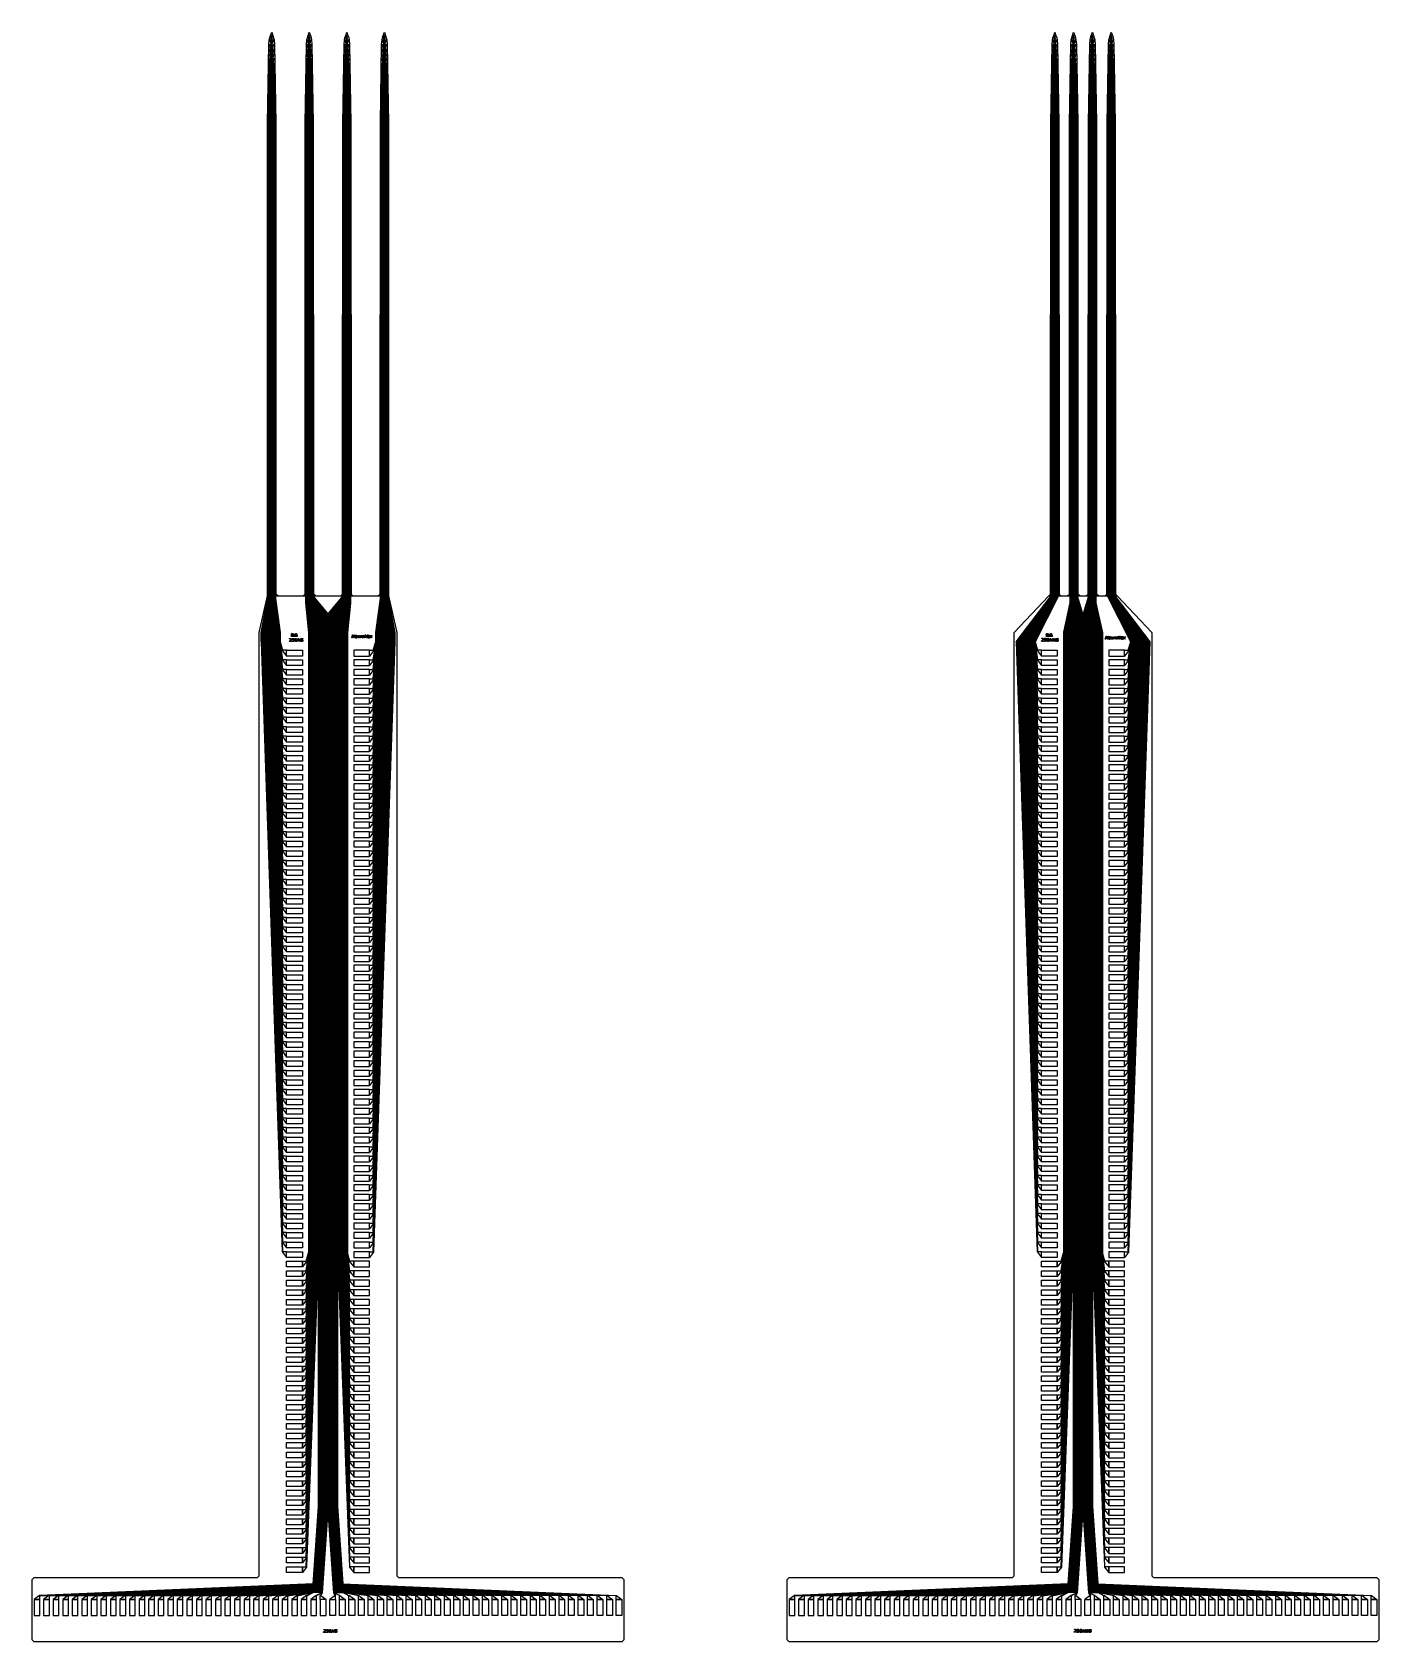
# Model space of a CAD drawing. Header units: inches. Extents: x 106592 to 209533, y 57057 to 74911.
# Drawn here: x 180135 to 194472, y 57278 to 74411 of the extents above; entities that cross this region are included whole.
import ezdxf

# ---------------------------------------------------------------- set-up
doc = ezdxf.new("R2010")
doc.units = ezdxf.units.IN
doc.header["$MEASUREMENT"] = 0
for name, color, linetype in [('metal', 221, 'Continuous'), ('nitride window', 40, 'Continuous'), ('profile', 140, 'Continuous')]:
    doc.layers.add(name, color=color, linetype=linetype)

msp = doc.modelspace()

# ---------------------------------------------------------------- linework, layer by layer
at = {"layer": 'metal'}
for points in [[(182684, 74366), (182685, 74366), (182678, 74357), (182678, 74345), (182684, 74336), (182684, 74316), (182678, 74307), (182678, 74295), (182682, 74288), (182682, 74265), (182676, 74258), (182676, 74245), (182683, 74238), (182683, 74215), (182676, 74208), (182676, 74195), (182681, 74187), (182681, 74166), (182675, 74159), (182675, 74144), (182682, 74137), (182681, 74115), (182675, 74109), (182675, 74094), (182681, 74087), (182681, 74066), (182674, 74059), (182674, 74044), (182680, 74037), (182680, 74016), (182674, 74009), (182674, 73994), (182680, 73986), (182679, 73966), (182673, 73960), (182673, 73943), (182680, 73936), (182680, 73916), (182674, 73909), (182674, 73893), (182679, 73886), (182679, 73866), (182673, 73860), (182673, 73843), (182679, 73836), (182679, 73817), (182673, 73810), (182673, 73793), (182678, 73786), (182678, 73767), (182672, 73761), (182672, 73742), (182678, 73736), (182678, 73717), (182672, 73711), (182672, 73692), (182678, 73686), (182678, 73667), (182672, 73660), (182672, 73643), (182679, 73636), (182679, 73617), (182672, 73610), (182672, 73593), (182678, 73586), (182678, 73567), (182671, 73561), (182671, 73542), (182678, 73535), (182678, 73517), (182671, 73511), (182671, 73492), (182677, 73485), (182677, 73468), (182671, 73461), (182671, 73442), (182677, 73435), (182677, 73418), (182671, 73411), (182671, 73392), (182677, 73385), (182677, 73368), (182670, 73361), (182670, 73341), (182677, 73335), (182677, 73335), (182669, 73341), (182669, 73362), (182677, 73368), (182677, 73385), (182670, 73392), (182670, 73411), (182677, 73418), (182677, 73435), (182670, 73442), (182670, 73461), (182677, 73468), (182677, 73485), (182671, 73492), (182671, 73511), (182677, 73518), (182677, 73535), (182671, 73542), (182671, 73561), (182678, 73567), (182678, 73585), (182672, 73592), (182672, 73610), (182678, 73617), (182678, 73636), (182672, 73642), (182672, 73660), (182678, 73667), (182678, 73685), (182671, 73692), (182671, 73711), (182678, 73717), (182678, 73735), (182671, 73742), (182671, 73761), (182678, 73767), (182678, 73785), (182672, 73793), (182672, 73810), (182678, 73817), (182678, 73836), (182672, 73843), (182672, 73860), (182679, 73867), (182679, 73886), (182673, 73893), (182673, 73910), (182679, 73916), (182679, 73936), (182672, 73943), (182672, 73960), (182679, 73967), (182679, 73986), (182674, 73993), (182674, 74010), (182679, 74016), (182680, 74036), (182674, 74043), (182674, 74060), (182680, 74066), (182680, 74087), (182674, 74094), (182674, 74109), (182681, 74116), (182681, 74137), (182674, 74144), (182674, 74159), (182680, 74166), (182680, 74187), (182676, 74194), (182676, 74208), (182682, 74215), (182682, 74238), (182675, 74244), (182675, 74259), (182681, 74265), (182681, 74287), (182677, 74295), (182677, 74308), (182683, 74317), (182683, 74336), (182677, 74345), (182677, 74358), (182681, 74362)], [(182680, 74381), (182690, 74381), (182690, 74371), (182680, 74371)], [(182690, 74371), (182680, 74371), (182684, 74368), (182685, 74368), (182690, 74371)], [(182684, 74368), (182685, 74368), (182685, 74366), (182684, 74366)], [(183084, 74366), (183085, 74366), (183078, 74357), (183078, 74345), (183084, 74336), (183084, 74316), (183078, 74307), (183078, 74295), (183082, 74288), (183082, 74265), (183076, 74258), (183076, 74245), (183083, 74238), (183083, 74215), (183076, 74208), (183076, 74195), (183081, 74187), (183081, 74166), (183075, 74159), (183075, 74144), (183082, 74137), (183081, 74115), (183075, 74109), (183075, 74094), (183081, 74087), (183081, 74066), (183074, 74059), (183074, 74044), (183080, 74037), (183080, 74016), (183074, 74009), (183074, 73994), (183080, 73986), (183079, 73966), (183073, 73960), (183073, 73943), (183080, 73936), (183080, 73916), (183074, 73909), (183074, 73893), (183079, 73886), (183079, 73866), (183073, 73860), (183073, 73843), (183079, 73836), (183079, 73817), (183073, 73810), (183073, 73793), (183078, 73786), (183078, 73767), (183072, 73761), (183072, 73742), (183078, 73736), (183078, 73717), (183072, 73711), (183072, 73692), (183078, 73686), (183078, 73667), (183072, 73660), (183072, 73643), (183079, 73636), (183079, 73617), (183072, 73610), (183072, 73593), (183078, 73586), (183078, 73567), (183071, 73561), (183071, 73542), (183078, 73535), (183078, 73517), (183071, 73511), (183071, 73492), (183077, 73485), (183077, 73468), (183071, 73461), (183071, 73442), (183077, 73435), (183077, 73418), (183071, 73411), (183071, 73392), (183077, 73385), (183077, 73368), (183070, 73361), (183070, 73341), (183077, 73335), (183077, 73335), (183069, 73341), (183069, 73362), (183077, 73368), (183077, 73385), (183070, 73392), (183070, 73411), (183077, 73418), (183077, 73435), (183070, 73442), (183070, 73461), (183077, 73468), (183077, 73485), (183071, 73492), (183071, 73511), (183077, 73518), (183077, 73535), (183071, 73542), (183071, 73561), (183078, 73567), (183078, 73585), (183072, 73592), (183072, 73610), (183078, 73617), (183078, 73636), (183072, 73642), (183072, 73660), (183078, 73667), (183078, 73685), (183071, 73692), (183071, 73711), (183078, 73717), (183078, 73735), (183071, 73742), (183071, 73761), (183078, 73767), (183078, 73785), (183072, 73793), (183072, 73810), (183078, 73817), (183078, 73836), (183072, 73843), (183072, 73860), (183079, 73867), (183079, 73886), (183073, 73893), (183073, 73910), (183079, 73916), (183079, 73936), (183072, 73943), (183072, 73960), (183079, 73967), (183079, 73986), (183074, 73993), (183074, 74010), (183079, 74016), (183080, 74036), (183074, 74043), (183074, 74060), (183080, 74066), (183080, 74087), (183074, 74094), (183074, 74109), (183081, 74116), (183081, 74137), (183074, 74144), (183074, 74159), (183080, 74166), (183080, 74187), (183076, 74194), (183076, 74208), (183082, 74215), (183082, 74238), (183075, 74244), (183075, 74259), (183081, 74265), (183081, 74287), (183077, 74295), (183077, 74308), (183083, 74317), (183083, 74336), (183077, 74345), (183077, 74358), (183081, 74362)], [(183080, 74381), (183090, 74381), (183090, 74371), (183080, 74371)], [(183090, 74371), (183080, 74371), (183084, 74368), (183085, 74368), (183090, 74371)], [(183084, 74368), (183085, 74368), (183085, 74366), (183084, 74366)], [(183484, 74366), (183485, 74366), (183478, 74357), (183478, 74345), (183484, 74336), (183484, 74316), (183478, 74307), (183478, 74295), (183482, 74288), (183482, 74265), (183476, 74258), (183476, 74245), (183483, 74238), (183483, 74215), (183476, 74208), (183476, 74195), (183481, 74187), (183481, 74166), (183475, 74159), (183475, 74144), (183482, 74137), (183481, 74115), (183475, 74109), (183475, 74094), (183481, 74087), (183481, 74066), (183474, 74059), (183474, 74044), (183480, 74037), (183480, 74016), (183474, 74009), (183474, 73994), (183480, 73986), (183479, 73966), (183473, 73960), (183473, 73943), (183480, 73936), (183480, 73916), (183474, 73909), (183474, 73893), (183479, 73886), (183479, 73866), (183473, 73860), (183473, 73843), (183479, 73836), (183479, 73817), (183473, 73810), (183473, 73793), (183478, 73786), (183478, 73767), (183472, 73761), (183472, 73742), (183478, 73736), (183478, 73717), (183472, 73711), (183472, 73692), (183478, 73686), (183478, 73667), (183472, 73660), (183472, 73643), (183479, 73636), (183479, 73617), (183472, 73610), (183472, 73593), (183478, 73586), (183478, 73567), (183471, 73561), (183471, 73542), (183478, 73535), (183478, 73517), (183471, 73511), (183471, 73492), (183477, 73485), (183477, 73468), (183471, 73461), (183471, 73442), (183477, 73435), (183477, 73418), (183471, 73411), (183471, 73392), (183477, 73385), (183477, 73368), (183470, 73361), (183470, 73341), (183477, 73335), (183477, 73335), (183469, 73341), (183469, 73362), (183477, 73368), (183477, 73385), (183470, 73392), (183470, 73411), (183477, 73418), (183477, 73435), (183470, 73442), (183470, 73461), (183477, 73468), (183477, 73485), (183471, 73492), (183471, 73511), (183477, 73518), (183477, 73535), (183471, 73542), (183471, 73561), (183478, 73567), (183478, 73585), (183472, 73592), (183472, 73610), (183478, 73617), (183478, 73636), (183472, 73642), (183472, 73660), (183478, 73667), (183478, 73685), (183471, 73692), (183471, 73711), (183478, 73717), (183478, 73735), (183471, 73742), (183471, 73761), (183478, 73767), (183478, 73785), (183472, 73793), (183472, 73810), (183478, 73817), (183478, 73836), (183472, 73843), (183472, 73860), (183479, 73867), (183479, 73886), (183473, 73893), (183473, 73910), (183479, 73916), (183479, 73936), (183472, 73943), (183472, 73960), (183479, 73967), (183479, 73986), (183474, 73993), (183474, 74010), (183479, 74016), (183480, 74036), (183474, 74043), (183474, 74060), (183480, 74066), (183480, 74087), (183474, 74094), (183474, 74109), (183481, 74116), (183481, 74137), (183474, 74144), (183474, 74159), (183480, 74166), (183480, 74187), (183476, 74194), (183476, 74208), (183482, 74215), (183482, 74238), (183475, 74244), (183475, 74259), (183481, 74265), (183481, 74287), (183477, 74295), (183477, 74308), (183483, 74317), (183483, 74336), (183477, 74345), (183477, 74358), (183481, 74362)], [(183480, 74381), (183490, 74381), (183490, 74371), (183480, 74371)], [(183490, 74371), (183480, 74371), (183484, 74368), (183485, 74368), (183490, 74371)], [(183484, 74368), (183485, 74368), (183485, 74366), (183484, 74366)], [(183884, 74366), (183885, 74366), (183878, 74357), (183878, 74345), (183884, 74336), (183884, 74316), (183878, 74307), (183878, 74295), (183882, 74288), (183882, 74265), (183876, 74258), (183876, 74245), (183883, 74238), (183883, 74215), (183876, 74208), (183876, 74195), (183881, 74187), (183881, 74166), (183875, 74159), (183875, 74144), (183882, 74137), (183881, 74115), (183875, 74109), (183875, 74094), (183881, 74087), (183881, 74066), (183874, 74059), (183874, 74044), (183880, 74037), (183880, 74016), (183874, 74009), (183874, 73994), (183880, 73986), (183879, 73966), (183873, 73960), (183873, 73943), (183880, 73936), (183880, 73916), (183874, 73909), (183874, 73893), (183879, 73886), (183879, 73866), (183873, 73860), (183873, 73843), (183879, 73836), (183879, 73817), (183873, 73810), (183873, 73793), (183878, 73786), (183878, 73767), (183872, 73761), (183872, 73742), (183878, 73736), (183878, 73717), (183872, 73711), (183872, 73692), (183878, 73686), (183878, 73667), (183872, 73660), (183872, 73643), (183879, 73636), (183879, 73617), (183872, 73610), (183872, 73593), (183878, 73586), (183878, 73567), (183871, 73561), (183871, 73542), (183878, 73535), (183878, 73517), (183871, 73511), (183871, 73492), (183877, 73485), (183877, 73468), (183871, 73461), (183871, 73442), (183877, 73435), (183877, 73418), (183871, 73411), (183871, 73392), (183877, 73385), (183877, 73368), (183870, 73361), (183870, 73341), (183877, 73335), (183877, 73335), (183869, 73341), (183869, 73362), (183877, 73368), (183877, 73385), (183870, 73392), (183870, 73411), (183877, 73418), (183877, 73435), (183870, 73442), (183870, 73461), (183877, 73468), (183877, 73485), (183871, 73492), (183871, 73511), (183877, 73518), (183877, 73535), (183871, 73542), (183871, 73561), (183878, 73567), (183878, 73585), (183872, 73592), (183872, 73610), (183878, 73617), (183878, 73636), (183872, 73642), (183872, 73660), (183878, 73667), (183878, 73685), (183871, 73692), (183871, 73711), (183878, 73717), (183878, 73735), (183871, 73742), (183871, 73761), (183878, 73767), (183878, 73785), (183872, 73793), (183872, 73810), (183878, 73817), (183878, 73836), (183872, 73843), (183872, 73860), (183879, 73867), (183879, 73886), (183873, 73893), (183873, 73910), (183879, 73916), (183879, 73936), (183872, 73943), (183872, 73960), (183879, 73967), (183879, 73986), (183874, 73993), (183874, 74010), (183879, 74016), (183880, 74036), (183874, 74043), (183874, 74060), (183880, 74066), (183880, 74087), (183874, 74094), (183874, 74109), (183881, 74116), (183881, 74137), (183874, 74144), (183874, 74159), (183880, 74166), (183880, 74187), (183876, 74194), (183876, 74208), (183882, 74215), (183882, 74238), (183875, 74244), (183875, 74259), (183881, 74265), (183881, 74287), (183877, 74295), (183877, 74308), (183883, 74317), (183883, 74336), (183877, 74345), (183877, 74358), (183881, 74362)], [(183880, 74381), (183890, 74381), (183890, 74371), (183880, 74371)], [(183890, 74371), (183880, 74371), (183884, 74368), (183885, 74368), (183890, 74371)], [(183884, 74368), (183885, 74368), (183885, 74366), (183884, 74366)], [(191022, 74366), (191023, 74366), (191016, 74357), (191016, 74345), (191022, 74336), (191022, 74316), (191016, 74307), (191016, 74295), (191020, 74288), (191020, 74265), (191014, 74258), (191014, 74245), (191021, 74238), (191021, 74215), (191014, 74208), (191014, 74195), (191019, 74187), (191019, 74166), (191013, 74159), (191013, 74144), (191019, 74137), (191019, 74115), (191013, 74109), (191013, 74094), (191019, 74087), (191018, 74066), (191012, 74059), (191012, 74044), (191018, 74037), (191018, 74016), (191012, 74009), (191012, 73994), (191017, 73986), (191017, 73966), (191011, 73960), (191011, 73943), (191018, 73936), (191018, 73916), (191012, 73909), (191012, 73893), (191017, 73886), (191017, 73866), (191011, 73860), (191011, 73843), (191017, 73836), (191017, 73817), (191011, 73810), (191011, 73793), (191016, 73786), (191016, 73767), (191010, 73761), (191010, 73742), (191016, 73736), (191016, 73717), (191010, 73711), (191010, 73692), (191016, 73686), (191016, 73667), (191010, 73660), (191010, 73643), (191016, 73636), (191016, 73617), (191010, 73610), (191010, 73593), (191016, 73586), (191016, 73567), (191009, 73561), (191009, 73542), (191016, 73535), (191016, 73517), (191009, 73511), (191009, 73492), (191015, 73485), (191015, 73468), (191008, 73461), (191008, 73442), (191015, 73435), (191015, 73418), (191008, 73411), (191008, 73392), (191015, 73385), (191015, 73368), (191008, 73361), (191008, 73341), (191015, 73335), (191014, 73335), (191007, 73341), (191007, 73362), (191014, 73368), (191014, 73385), (191008, 73392), (191008, 73411), (191014, 73418), (191014, 73435), (191008, 73442), (191008, 73461), (191015, 73468), (191015, 73485), (191009, 73492), (191009, 73511), (191015, 73518), (191015, 73535), (191009, 73542), (191009, 73561), (191016, 73567), (191016, 73585), (191010, 73592), (191010, 73610), (191016, 73617), (191016, 73636), (191010, 73642), (191010, 73660), (191016, 73667), (191016, 73685), (191009, 73692), (191009, 73711), (191016, 73717), (191016, 73735), (191009, 73742), (191009, 73761), (191016, 73767), (191016, 73785), (191010, 73793), (191010, 73810), (191016, 73817), (191016, 73836), (191010, 73843), (191010, 73860), (191017, 73867), (191017, 73886), (191011, 73893), (191011, 73910), (191017, 73916), (191017, 73936), (191010, 73943), (191010, 73960), (191017, 73967), (191017, 73986), (191011, 73993), (191011, 74010), (191017, 74016), (191017, 74036), (191011, 74043), (191011, 74060), (191018, 74066), (191018, 74087), (191012, 74094), (191012, 74109), (191019, 74116), (191019, 74137), (191012, 74144), (191012, 74159), (191018, 74166), (191018, 74187), (191013, 74194), (191014, 74208), (191020, 74215), (191020, 74238), (191013, 74244), (191013, 74259), (191019, 74265), (191019, 74287), (191015, 74295), (191015, 74308), (191021, 74317), (191021, 74336), (191015, 74345), (191015, 74358), (191019, 74362)], [(191018, 74381), (191028, 74381), (191028, 74371), (191018, 74371)], [(191028, 74371), (191018, 74371), (191022, 74368), (191023, 74368), (191028, 74371)], [(191022, 74368), (191023, 74368), (191023, 74366), (191022, 74366)], [(191222, 74366), (191223, 74366), (191216, 74357), (191216, 74345), (191222, 74336), (191222, 74316), (191216, 74307), (191216, 74295), (191220, 74288), (191220, 74265), (191214, 74258), (191214, 74245), (191221, 74238), (191221, 74215), (191214, 74208), (191214, 74195), (191219, 74187), (191219, 74166), (191213, 74159), (191213, 74144), (191219, 74137), (191219, 74115), (191213, 74109), (191213, 74094), (191219, 74087), (191218, 74066), (191212, 74059), (191212, 74044), (191218, 74037), (191218, 74016), (191212, 74009), (191212, 73994), (191217, 73986), (191217, 73966), (191211, 73960), (191211, 73943), (191218, 73936), (191218, 73916), (191212, 73909), (191212, 73893), (191217, 73886), (191217, 73866), (191211, 73860), (191211, 73843), (191217, 73836), (191217, 73817), (191211, 73810), (191211, 73793), (191216, 73786), (191216, 73767), (191210, 73761), (191210, 73742), (191216, 73736), (191216, 73717), (191210, 73711), (191210, 73692), (191216, 73686), (191216, 73667), (191210, 73660), (191210, 73643), (191216, 73636), (191216, 73617), (191210, 73610), (191210, 73593), (191216, 73586), (191216, 73567), (191209, 73561), (191209, 73542), (191216, 73535), (191216, 73517), (191209, 73511), (191209, 73492), (191215, 73485), (191215, 73468), (191208, 73461), (191208, 73442), (191215, 73435), (191215, 73418), (191208, 73411), (191208, 73392), (191215, 73385), (191215, 73368), (191208, 73361), (191208, 73341), (191215, 73335), (191214, 73335), (191207, 73341), (191207, 73362), (191214, 73368), (191214, 73385), (191208, 73392), (191208, 73411), (191214, 73418), (191214, 73435), (191208, 73442), (191208, 73461), (191215, 73468), (191215, 73485), (191209, 73492), (191209, 73511), (191215, 73518), (191215, 73535), (191209, 73542), (191209, 73561), (191216, 73567), (191216, 73585), (191210, 73592), (191210, 73610), (191216, 73617), (191216, 73636), (191210, 73642), (191210, 73660), (191216, 73667), (191216, 73685), (191209, 73692), (191209, 73711), (191216, 73717), (191216, 73735), (191209, 73742), (191209, 73761), (191216, 73767), (191216, 73785), (191210, 73793), (191210, 73810), (191216, 73817), (191216, 73836), (191210, 73843), (191210, 73860), (191217, 73867), (191217, 73886), (191211, 73893), (191211, 73910), (191217, 73916), (191217, 73936), (191210, 73943), (191210, 73960), (191217, 73967), (191217, 73986), (191211, 73993), (191211, 74010), (191217, 74016), (191217, 74036), (191211, 74043), (191211, 74060), (191218, 74066), (191218, 74087), (191212, 74094), (191212, 74109), (191219, 74116), (191219, 74137), (191212, 74144), (191212, 74159), (191218, 74166), (191218, 74187), (191213, 74194), (191214, 74208), (191220, 74215), (191220, 74238), (191213, 74244), (191213, 74259), (191219, 74265), (191219, 74287), (191215, 74295), (191215, 74308), (191221, 74317), (191221, 74336), (191215, 74345), (191215, 74358), (191219, 74362)], [(191218, 74381), (191228, 74381), (191228, 74371), (191218, 74371)], [(191228, 74371), (191218, 74371), (191222, 74368), (191223, 74368), (191228, 74371)], [(191222, 74368), (191223, 74368), (191223, 74366), (191222, 74366)], [(191422, 74366), (191423, 74366), (191416, 74357), (191416, 74345), (191422, 74336), (191422, 74316), (191416, 74307), (191416, 74295), (191420, 74288), (191420, 74265), (191414, 74258), (191414, 74245), (191421, 74238), (191421, 74215), (191414, 74208), (191414, 74195), (191419, 74187), (191419, 74166), (191413, 74159), (191413, 74144), (191419, 74137), (191419, 74115), (191413, 74109), (191413, 74094), (191419, 74087), (191418, 74066), (191412, 74059), (191412, 74044), (191418, 74037), (191418, 74016), (191412, 74009), (191412, 73994), (191417, 73986), (191417, 73966), (191411, 73960), (191411, 73943), (191418, 73936), (191418, 73916), (191412, 73909), (191412, 73893), (191417, 73886), (191417, 73866), (191411, 73860), (191411, 73843), (191417, 73836), (191417, 73817), (191411, 73810), (191411, 73793), (191416, 73786), (191416, 73767), (191410, 73761), (191410, 73742), (191416, 73736), (191416, 73717), (191410, 73711), (191410, 73692), (191416, 73686), (191416, 73667), (191410, 73660), (191410, 73643), (191416, 73636), (191416, 73617), (191410, 73610), (191410, 73593), (191416, 73586), (191416, 73567), (191409, 73561), (191409, 73542), (191416, 73535), (191416, 73517), (191409, 73511), (191409, 73492), (191415, 73485), (191415, 73468), (191408, 73461), (191408, 73442), (191415, 73435), (191415, 73418), (191408, 73411), (191408, 73392), (191415, 73385), (191415, 73368), (191408, 73361), (191408, 73341), (191415, 73335), (191414, 73335), (191407, 73341), (191407, 73362), (191414, 73368), (191414, 73385), (191408, 73392), (191408, 73411), (191414, 73418), (191414, 73435), (191408, 73442), (191408, 73461), (191415, 73468), (191415, 73485), (191409, 73492), (191409, 73511), (191415, 73518), (191415, 73535), (191409, 73542), (191409, 73561), (191416, 73567), (191416, 73585), (191410, 73592), (191410, 73610), (191416, 73617), (191416, 73636), (191410, 73642), (191410, 73660), (191416, 73667), (191416, 73685), (191409, 73692), (191409, 73711), (191416, 73717), (191416, 73735), (191409, 73742), (191409, 73761), (191416, 73767), (191416, 73785), (191410, 73793), (191410, 73810), (191416, 73817), (191416, 73836), (191410, 73843), (191410, 73860), (191417, 73867), (191417, 73886), (191411, 73893), (191411, 73910), (191417, 73916), (191417, 73936), (191410, 73943), (191410, 73960), (191417, 73967), (191417, 73986), (191411, 73993), (191411, 74010), (191417, 74016), (191417, 74036), (191411, 74043), (191411, 74060), (191418, 74066), (191418, 74087), (191412, 74094), (191412, 74109), (191419, 74116), (191419, 74137), (191412, 74144), (191412, 74159), (191418, 74166), (191418, 74187), (191413, 74194), (191414, 74208), (191420, 74215), (191420, 74238), (191413, 74244), (191413, 74259), (191419, 74265), (191419, 74287), (191415, 74295), (191415, 74308), (191421, 74317), (191421, 74336), (191415, 74345), (191415, 74358), (191419, 74362)], [(191418, 74381), (191428, 74381), (191428, 74371), (191418, 74371)], [(191428, 74371), (191418, 74371), (191422, 74368), (191423, 74368), (191428, 74371)], [(191422, 74368), (191423, 74368), (191423, 74366), (191422, 74366)], [(191622, 74366), (191623, 74366), (191616, 74357), (191616, 74345), (191622, 74336), (191622, 74316), (191616, 74307), (191616, 74295), (191620, 74288), (191620, 74265), (191614, 74258), (191614, 74245), (191621, 74238), (191621, 74215), (191614, 74208), (191614, 74195), (191619, 74187), (191619, 74166), (191613, 74159), (191613, 74144), (191619, 74137), (191619, 74115), (191613, 74109), (191613, 74094), (191619, 74087), (191618, 74066), (191612, 74059), (191612, 74044), (191618, 74037), (191618, 74016), (191612, 74009), (191612, 73994), (191617, 73986), (191617, 73966), (191611, 73960), (191611, 73943), (191618, 73936), (191618, 73916), (191612, 73909), (191612, 73893), (191617, 73886), (191617, 73866), (191611, 73860), (191611, 73843), (191617, 73836), (191617, 73817), (191611, 73810), (191611, 73793), (191616, 73786), (191616, 73767), (191610, 73761), (191610, 73742), (191616, 73736), (191616, 73717), (191610, 73711), (191610, 73692), (191616, 73686), (191616, 73667), (191610, 73660), (191610, 73643), (191616, 73636), (191616, 73617), (191610, 73610), (191610, 73593), (191616, 73586), (191616, 73567), (191609, 73561), (191609, 73542), (191616, 73535), (191616, 73517), (191609, 73511), (191609, 73492), (191615, 73485), (191615, 73468), (191608, 73461), (191608, 73442), (191615, 73435), (191615, 73418), (191608, 73411), (191608, 73392), (191615, 73385), (191615, 73368), (191608, 73361), (191608, 73341), (191615, 73335), (191614, 73335), (191607, 73341), (191607, 73362), (191614, 73368), (191614, 73385), (191608, 73392), (191608, 73411), (191614, 73418), (191614, 73435), (191608, 73442), (191608, 73461), (191615, 73468), (191615, 73485), (191609, 73492), (191609, 73511), (191615, 73518), (191615, 73535), (191609, 73542), (191609, 73561), (191616, 73567), (191616, 73585), (191610, 73592), (191610, 73610), (191616, 73617), (191616, 73636), (191610, 73642), (191610, 73660), (191616, 73667), (191616, 73685), (191609, 73692), (191609, 73711), (191616, 73717), (191616, 73735), (191609, 73742), (191609, 73761), (191616, 73767), (191616, 73785), (191610, 73793), (191610, 73810), (191616, 73817), (191616, 73836), (191610, 73843), (191610, 73860), (191617, 73867), (191617, 73886), (191611, 73893), (191611, 73910), (191617, 73916), (191617, 73936), (191610, 73943), (191610, 73960), (191617, 73967), (191617, 73986), (191611, 73993), (191611, 74010), (191617, 74016), (191617, 74036), (191611, 74043), (191611, 74060), (191618, 74066), (191618, 74087), (191612, 74094), (191612, 74109), (191619, 74116), (191619, 74137), (191612, 74144), (191612, 74159), (191618, 74166), (191618, 74187), (191613, 74194), (191614, 74208), (191620, 74215), (191620, 74238), (191613, 74244), (191613, 74259), (191619, 74265), (191619, 74287), (191615, 74295), (191615, 74308), (191621, 74317), (191621, 74336), (191615, 74345), (191615, 74358), (191619, 74362)], [(191618, 74381), (191628, 74381), (191628, 74371), (191618, 74371)], [(191628, 74371), (191618, 74371), (191622, 74368), (191623, 74368), (191628, 74371)], [(191622, 74368), (191623, 74368), (191623, 74366), (191622, 74366)], [(182660, 74281), (182670, 74281), (182670, 74271), (182660, 74271)], [(182670, 74271), (182660, 74271), (182664, 74268), (182665, 74268), (182670, 74271)], [(182660, 74231), (182670, 74231), (182670, 74221), (182660, 74221)], [(182670, 74221), (182660, 74221), (182664, 74218), (182665, 74218), (182670, 74221)], [(182664, 74331), (182674, 74331), (182674, 74321), (182664, 74321)], [(182674, 74321), (182664, 74321), (182668, 74318), (182669, 74318), (182674, 74321)], [(182664, 74268), (182665, 74268), (182673, 74243), (182680, 74237), (182680, 74216), (182674, 74210), (182674, 74193), (182678, 74186), (182678, 74167), (182672, 74160), (182672, 74143), (182679, 74136), (182679, 74117), (182672, 74110), (182672, 74093), (182678, 74086), (182678, 74067), (182672, 74061), (182672, 74042), (182678, 74035), (182678, 74017), (182672, 74011), (182672, 73992), (182677, 73985), (182677, 73968), (182671, 73961), (182671, 73942), (182678, 73935), (182678, 73917), (182672, 73911), (182672, 73892), (182677, 73885), (182677, 73868), (182671, 73861), (182671, 73842), (182677, 73835), (182677, 73818), (182671, 73811), (182671, 73792), (182676, 73785), (182676, 73768), (182670, 73762), (182670, 73741), (182676, 73735), (182676, 73718), (182670, 73712), (182670, 73691), (182676, 73685), (182676, 73668), (182671, 73661), (182671, 73642), (182677, 73635), (182677, 73618), (182671, 73611), (182671, 73592), (182677, 73585), (182677, 73568), (182670, 73561), (182670, 73541), (182676, 73535), (182676, 73518), (182670, 73511), (182670, 73491), (182676, 73484), (182676, 73468), (182669, 73462), (182669, 73441), (182675, 73434), (182675, 73419), (182669, 73412), (182669, 73391), (182675, 73384), (182675, 73369), (182668, 73362), (182668, 73341), (182675, 73334), (182675, 73334), (182668, 73340), (182668, 73362), (182675, 73369), (182675, 73384), (182669, 73391), (182669, 73412), (182675, 73419), (182675, 73434), (182669, 73441), (182669, 73462), (182675, 73469), (182675, 73484), (182669, 73491), (182669, 73512), (182676, 73518), (182676, 73534), (182669, 73541), (182669, 73562), (182676, 73568), (182676, 73585), (182670, 73592), (182670, 73611), (182677, 73618), (182677, 73635), (182670, 73642), (182670, 73661), (182676, 73668), (182676, 73684), (182669, 73691), (182669, 73712), (182676, 73718), (182676, 73734), (182669, 73741), (182669, 73762), (182676, 73768), (182676, 73784), (182670, 73792), (182670, 73811), (182676, 73818), (182676, 73835), (182670, 73842), (182670, 73861), (182677, 73868), (182677, 73885), (182671, 73892), (182671, 73911), (182677, 73918), (182677, 73935), (182670, 73941), (182670, 73961), (182676, 73968), (182677, 73985), (182671, 73992), (182671, 74011), (182677, 74018), (182677, 74035), (182671, 74042), (182671, 74061), (182678, 74067), (182678, 74085), (182671, 74092), (182671, 74111), (182678, 74117), (182678, 74136), (182671, 74142), (182671, 74161), (182677, 74167), (182677, 74185), (182673, 74193), (182673, 74210), (182679, 74216), (182679, 74236), (182672, 74243), (182664, 74268)], [(182664, 74218), (182665, 74218), (182672, 74193), (182677, 74185), (182677, 74168), (182671, 74161), (182671, 74142), (182677, 74135), (182677, 74117), (182671, 74111), (182671, 74092), (182677, 74085), (182677, 74068), (182671, 74061), (182671, 74042), (182677, 74035), (182676, 74018), (182671, 74011), (182671, 73992), (182676, 73984), (182676, 73968), (182669, 73962), (182669, 73941), (182677, 73935), (182677, 73918), (182671, 73911), (182671, 73892), (182676, 73885), (182676, 73868), (182670, 73862), (182670, 73841), (182676, 73834), (182676, 73818), (182670, 73812), (182670, 73791), (182675, 73784), (182675, 73769), (182669, 73762), (182669, 73741), (182675, 73734), (182675, 73719), (182669, 73712), (182669, 73691), (182675, 73684), (182675, 73669), (182670, 73661), (182670, 73641), (182676, 73635), (182676, 73618), (182670, 73611), (182670, 73591), (182676, 73584), (182676, 73568), (182669, 73562), (182669, 73541), (182675, 73534), (182675, 73519), (182669, 73512), (182669, 73491), (182675, 73484), (182675, 73469), (182668, 73462), (182668, 73441), (182675, 73434), (182675, 73419), (182668, 73412), (182668, 73391), (182675, 73384), (182675, 73369), (182667, 73363), (182667, 73340), (182675, 73334), (182674, 73334), (182667, 73340), (182667, 73363), (182674, 73369), (182674, 73384), (182668, 73390), (182668, 73412), (182674, 73419), (182674, 73434), (182668, 73440), (182668, 73462), (182675, 73469), (182675, 73484), (182669, 73491), (182669, 73512), (182675, 73519), (182675, 73534), (182669, 73541), (182669, 73562), (182675, 73569), (182675, 73584), (182669, 73591), (182669, 73612), (182676, 73618), (182676, 73634), (182669, 73641), (182669, 73662), (182675, 73669), (182675, 73684), (182668, 73691), (182668, 73712), (182675, 73719), (182675, 73734), (182668, 73741), (182668, 73762), (182675, 73769), (182675, 73784), (182669, 73791), (182669, 73812), (182675, 73819), (182675, 73834), (182669, 73841), (182669, 73862), (182676, 73868), (182676, 73884), (182670, 73892), (182670, 73911), (182676, 73918), (182676, 73935), (182669, 73941), (182669, 73962), (182675, 73969), (182675, 73984), (182670, 73991), (182670, 74011), (182676, 74018), (182676, 74034), (182670, 74041), (182670, 74061), (182676, 74068), (182677, 74085), (182670, 74092), (182670, 74111), (182677, 74118), (182677, 74135), (182670, 74142), (182670, 74161), (182676, 74168), (182676, 74184), (182671, 74192), (182664, 74218)], [(182668, 74318), (182669, 74318), (182676, 74295), (182681, 74287), (182680, 74266), (182675, 74259), (182675, 74244), (182682, 74237), (182681, 74215), (182675, 74209), (182675, 74194), (182679, 74186), (182679, 74166), (182674, 74160), (182674, 74143), (182680, 74137), (182680, 74116), (182674, 74110), (182674, 74093), (182680, 74086), (182679, 74066), (182673, 74060), (182673, 74043), (182679, 74036), (182679, 74017), (182673, 74010), (182673, 73993), (182678, 73986), (182678, 73967), (182672, 73961), (182672, 73942), (182679, 73936), (182679, 73917), (182673, 73910), (182673, 73893), (182678, 73886), (182678, 73867), (182672, 73861), (182672, 73842), (182678, 73835), (182678, 73817), (182672, 73811), (182672, 73792), (182677, 73785), (182677, 73768), (182671, 73761), (182671, 73742), (182677, 73735), (182677, 73718), (182671, 73711), (182671, 73692), (182677, 73685), (182677, 73668), (182671, 73661), (182671, 73642), (182678, 73635), (182678, 73617), (182671, 73611), (182671, 73592), (182677, 73585), (182677, 73568), (182671, 73561), (182671, 73542), (182677, 73535), (182677, 73518), (182671, 73511), (182671, 73492), (182677, 73485), (182677, 73468), (182670, 73461), (182670, 73441), (182676, 73435), (182676, 73418), (182670, 73411), (182670, 73391), (182676, 73385), (182676, 73368), (182669, 73362), (182669, 73341), (182676, 73335), (182676, 73334), (182669, 73341), (182669, 73362), (182676, 73368), (182676, 73384), (182669, 73391), (182669, 73412), (182676, 73418), (182676, 73434), (182669, 73441), (182669, 73462), (182676, 73468), (182676, 73485), (182670, 73492), (182670, 73511), (182677, 73518), (182677, 73535), (182670, 73542), (182670, 73561), (182677, 73568), (182677, 73585), (182671, 73592), (182671, 73611), (182677, 73618), (182677, 73635), (182671, 73642), (182671, 73661), (182677, 73668), (182677, 73685), (182670, 73692), (182670, 73711), (182677, 73718), (182677, 73735), (182670, 73742), (182670, 73761), (182677, 73768), (182677, 73785), (182671, 73792), (182671, 73811), (182677, 73818), (182677, 73835), (182671, 73842), (182671, 73861), (182678, 73867), (182678, 73885), (182672, 73893), (182672, 73910), (182678, 73917), (182678, 73936), (182671, 73942), (182671, 73961), (182678, 73967), (182678, 73985), (182672, 73993), (182672, 74010), (182678, 74017), (182678, 74036), (182672, 74043), (182672, 74060), (182679, 74067), (182679, 74086), (182673, 74093), (182673, 74110), (182679, 74116), (182679, 74136), (182673, 74143), (182673, 74160), (182679, 74167), (182679, 74186), (182674, 74194), (182674, 74209), (182681, 74216), (182681, 74237), (182674, 74243), (182674, 74259), (182680, 74266), (182680, 74286), (182675, 74294), (182668, 74318)], [(182684, 74293), (182685, 74293), (182685, 74289), (182684, 74264), (182678, 74257), (182678, 74245), (182684, 74239), (182684, 74214), (182678, 74207), (182678, 74195), (182682, 74188), (182682, 74165), (182676, 74158), (182676, 74145), (182683, 74138), (182683, 74115), (182676, 74108), (182676, 74095), (182682, 74087), (182682, 74065), (182675, 74059), (182675, 74044), (182681, 74037), (182681, 74015), (182675, 74009), (182675, 73994), (182681, 73987), (182681, 73966), (182674, 73959), (182674, 73944), (182681, 73937), (182681, 73916), (182675, 73909), (182675, 73894), (182680, 73887), (182680, 73866), (182674, 73859), (182674, 73843), (182680, 73836), (182680, 73816), (182674, 73809), (182674, 73793), (182679, 73786), (182679, 73766), (182673, 73760), (182673, 73743), (182679, 73736), (182679, 73716), (182673, 73710), (182673, 73693), (182679, 73686), (182679, 73666), (182673, 73660), (182673, 73643), (182679, 73636), (182679, 73617), (182673, 73610), (182673, 73593), (182679, 73586), (182679, 73567), (182672, 73560), (182672, 73543), (182679, 73536), (182679, 73517), (182672, 73510), (182672, 73493), (182678, 73486), (182678, 73467), (182671, 73461), (182671, 73442), (182678, 73435), (182678, 73417), (182671, 73411), (182671, 73392), (182678, 73385), (182678, 73367), (182671, 73361), (182671, 73342), (182678, 73335), (182677, 73335), (182670, 73342), (182670, 73361), (182677, 73368), (182677, 73385), (182671, 73392), (182671, 73411), (182677, 73418), (182677, 73435), (182671, 73442), (182671, 73461), (182678, 73467), (182678, 73485), (182672, 73492), (182672, 73510), (182678, 73517), (182678, 73536), (182672, 73542), (182672, 73560), (182679, 73567), (182679, 73586), (182673, 73593), (182673, 73610), (182679, 73617), (182679, 73636), (182673, 73643), (182673, 73660), (182679, 73667), (182679, 73686), (182672, 73693), (182672, 73710), (182679, 73717), (182679, 73736), (182672, 73743), (182672, 73760), (182679, 73767), (182679, 73786), (182673, 73793), (182673, 73810), (182679, 73816), (182679, 73836), (182673, 73843), (182673, 73860), (182680, 73866), (182680, 73886), (182674, 73894), (182674, 73909), (182680, 73916), (182680, 73937), (182674, 73943), (182674, 73960), (182680, 73966), (182680, 73987), (182675, 73994), (182675, 74009), (182681, 74016), (182681, 74037), (182675, 74044), (182675, 74059), (182681, 74065), (182681, 74087), (182676, 74094), (182676, 74108), (182682, 74115), (182682, 74138), (182676, 74144), (182676, 74158), (182681, 74165), (182682, 74187), (182677, 74195), (182677, 74208), (182684, 74214), (182684, 74238), (182677, 74245), (182677, 74258), (182683, 74265), (182684, 74288), (182684, 74293)], [(182684, 74193), (182685, 74193), (182684, 74189), (182684, 74164), (182678, 74157), (182678, 74145), (182684, 74139), (182684, 74114), (182678, 74107), (182678, 74095), (182683, 74088), (182683, 74064), (182677, 74058), (182677, 74045), (182683, 74038), (182682, 74015), (182677, 74008), (182677, 73995), (182682, 73987), (182682, 73965), (182675, 73959), (182675, 73944), (182682, 73937), (182682, 73915), (182676, 73908), (182676, 73894), (182681, 73887), (182681, 73865), (182675, 73859), (182675, 73844), (182681, 73837), (182681, 73816), (182675, 73809), (182675, 73794), (182680, 73787), (182680, 73766), (182674, 73759), (182674, 73743), (182680, 73737), (182680, 73716), (182674, 73709), (182674, 73693), (182680, 73687), (182680, 73666), (182674, 73659), (182674, 73643), (182680, 73637), (182680, 73616), (182674, 73609), (182674, 73593), (182680, 73586), (182680, 73566), (182673, 73560), (182673, 73543), (182679, 73536), (182679, 73517), (182673, 73510), (182673, 73493), (182679, 73486), (182679, 73467), (182672, 73460), (182672, 73443), (182679, 73436), (182679, 73417), (182672, 73410), (182672, 73393), (182679, 73386), (182679, 73367), (182671, 73361), (182671, 73342), (182679, 73336), (182678, 73336), (182671, 73342), (182671, 73361), (182678, 73367), (182678, 73386), (182672, 73392), (182672, 73410), (182678, 73417), (182678, 73436), (182672, 73442), (182672, 73460), (182679, 73467), (182679, 73486), (182673, 73493), (182673, 73510), (182679, 73517), (182679, 73536), (182673, 73543), (182673, 73560), (182679, 73567), (182679, 73586), (182673, 73593), (182673, 73610), (182680, 73616), (182680, 73636), (182673, 73643), (182673, 73660), (182680, 73666), (182680, 73686), (182673, 73693), (182673, 73710), (182680, 73716), (182680, 73736), (182673, 73743), (182673, 73760), (182680, 73766), (182680, 73786), (182674, 73794), (182674, 73809), (182680, 73816), (182680, 73837), (182674, 73844), (182674, 73859), (182681, 73866), (182681, 73887), (182675, 73894), (182675, 73909), (182681, 73915), (182681, 73937), (182675, 73944), (182675, 73959), (182681, 73965), (182681, 73987), (182676, 73994), (182676, 74008), (182682, 74015), (182682, 74037), (182676, 74044), (182676, 74058), (182682, 74065), (182683, 74088), (182677, 74095), (182677, 74108), (182684, 74114), (182684, 74138), (182677, 74145), (182677, 74158), (182683, 74165), (182684, 74188), (182684, 74193)], [(182680, 74356), (182690, 74356), (182690, 74346), (182680, 74346)], [(182690, 74346), (182680, 74346), (182684, 74343), (182685, 74343), (182690, 74346)], [(182680, 74306), (182690, 74306), (182690, 74296), (182680, 74296)], [(182690, 74296), (182680, 74296), (182684, 74293), (182685, 74293), (182690, 74296)], [(182680, 74256), (182690, 74256), (182690, 74246), (182680, 74246)], [(182690, 74246), (182680, 74246), (182684, 74243), (182685, 74243), (182690, 74246)], [(182680, 74206), (182690, 74206), (182690, 74196), (182680, 74196)], [(182690, 74196), (182680, 74196), (182684, 74193), (182685, 74193), (182690, 74196)], [(182685, 74343), (182684, 74343), (182685, 74337), (182686, 74316), (182692, 74307), (182692, 74295), (182687, 74288), (182687, 74265), (182692, 74257), (182692, 74245), (182687, 74238), (182687, 74215), (182693, 74208), (182693, 74195), (182687, 74188), (182687, 74165), (182693, 74158), (182693, 74145), (182689, 74137), (182689, 74116), (182695, 74109), (182694, 74094), (182688, 74087), (182688, 74066), (182694, 74059), (182694, 74044), (182689, 74037), (182689, 74016), (182695, 74009), (182695, 73994), (182689, 73987), (182689, 73966), (182695, 73959), (182695, 73944), (182689, 73937), (182689, 73916), (182696, 73909), (182696, 73893), (182690, 73887), (182690, 73866), (182696, 73859), (182696, 73843), (182690, 73836), (182690, 73817), (182697, 73810), (182697, 73793), (182690, 73786), (182690, 73767), (182697, 73760), (182697, 73743), (182691, 73736), (182691, 73717), (182698, 73711), (182698, 73692), (182692, 73686), (182692, 73667), (182697, 73660), (182697, 73643), (182691, 73636), (182691, 73617), (182697, 73610), (182697, 73593), (182691, 73586), (182691, 73567), (182697, 73560), (182697, 73543), (182692, 73535), (182692, 73517), (182698, 73511), (182698, 73492), (182692, 73485), (182692, 73467), (182698, 73461), (182698, 73442), (182692, 73435), (182692, 73417), (182699, 73411), (182699, 73392), (182693, 73385), (182693, 73368), (182699, 73361), (182699, 73342), (182693, 73335), (182694, 73334), (182699, 73342), (182699, 73361), (182693, 73368), (182693, 73385), (182699, 73392), (182699, 73411), (182692, 73418), (182692, 73435), (182699, 73442), (182699, 73461), (182692, 73468), (182692, 73485), (182699, 73492), (182699, 73511), (182692, 73518), (182692, 73535), (182698, 73542), (182698, 73560), (182691, 73567), (182691, 73586), (182698, 73592), (182698, 73610), (182691, 73617), (182691, 73636), (182697, 73643), (182697, 73660), (182692, 73668), (182692, 73685), (182699, 73692), (182699, 73711), (182691, 73717), (182691, 73736), (182697, 73743), (182697, 73760), (182691, 73767), (182691, 73786), (182697, 73793), (182697, 73810), (182691, 73817), (182691, 73836), (182696, 73843), (182696, 73860), (182690, 73867), (182690, 73886), (182696, 73893), (182696, 73910), (182690, 73916), (182690, 73937), (182696, 73943), (182696, 73959), (182690, 73966), (182690, 73986), (182696, 73993), (182696, 74009), (182689, 74016), (182689, 74037), (182695, 74044), (182695, 74059), (182689, 74066), (182689, 74087), (182695, 74094), (182695, 74109), (182689, 74116), (182689, 74137), (182694, 74144), (182694, 74158), (182688, 74165), (182688, 74187), (182694, 74194), (182694, 74208), (182688, 74215), (182688, 74237), (182692, 74245), (182693, 74258), (182687, 74265), (182687, 74288), (182692, 74295), (182693, 74308), (182687, 74317), (182686, 74337), (182685, 74343)], [(182685, 74243), (182684, 74243), (182686, 74239), (182686, 74214), (182692, 74207), (182692, 74195), (182686, 74189), (182686, 74164), (182692, 74157), (182692, 74145), (182687, 74138), (182687, 74115), (182693, 74108), (182693, 74095), (182687, 74088), (182687, 74065), (182693, 74058), (182693, 74045), (182688, 74038), (182688, 74015), (182694, 74009), (182694, 73994), (182688, 73987), (182688, 73966), (182694, 73959), (182694, 73944), (182688, 73937), (182688, 73916), (182695, 73909), (182695, 73894), (182689, 73887), (182689, 73866), (182695, 73859), (182695, 73844), (182689, 73837), (182689, 73816), (182696, 73809), (182696, 73793), (182689, 73787), (182689, 73766), (182696, 73759), (182696, 73743), (182690, 73737), (182690, 73716), (182697, 73710), (182697, 73693), (182691, 73686), (182691, 73667), (182696, 73659), (182696, 73643), (182690, 73636), (182690, 73616), (182697, 73610), (182697, 73593), (182690, 73586), (182690, 73567), (182697, 73560), (182697, 73543), (182691, 73536), (182691, 73517), (182697, 73510), (182697, 73493), (182691, 73486), (182691, 73467), (182697, 73460), (182697, 73443), (182691, 73436), (182691, 73417), (182698, 73411), (182698, 73392), (182692, 73385), (182692, 73367), (182698, 73361), (182698, 73342), (182693, 73335), (182693, 73335), (182699, 73342), (182699, 73361), (182692, 73368), (182692, 73385), (182699, 73392), (182699, 73411), (182691, 73417), (182691, 73436), (182698, 73442), (182698, 73460), (182691, 73467), (182691, 73486), (182698, 73492), (182698, 73510), (182691, 73517), (182691, 73536), (182697, 73543), (182697, 73560), (182691, 73567), (182691, 73586), (182697, 73593), (182697, 73610), (182690, 73617), (182690, 73636), (182696, 73643), (182696, 73660), (182691, 73667), (182691, 73686), (182698, 73692), (182698, 73710), (182690, 73717), (182690, 73736), (182696, 73743), (182696, 73760), (182690, 73766), (182690, 73787), (182696, 73793), (182696, 73810), (182690, 73816), (182690, 73837), (182695, 73844), (182695, 73859), (182689, 73866), (182689, 73887), (182695, 73894), (182695, 73909), (182689, 73916), (182689, 73937), (182695, 73944), (182695, 73959), (182689, 73966), (182689, 73987), (182695, 73994), (182695, 74009), (182688, 74016), (182688, 74037), (182693, 74044), (182694, 74058), (182688, 74065), (182688, 74088), (182694, 74094), (182694, 74108), (182688, 74115), (182688, 74137), (182692, 74145), (182692, 74158), (182687, 74165), (182687, 74188), (182692, 74195), (182692, 74208), (182687, 74215), (182687, 74238), (182685, 74243)], [(182701, 74318), (182700, 74318), (182693, 74295), (182688, 74287), (182688, 74266), (182693, 74258), (182693, 74245), (182689, 74237), (182689, 74216), (182695, 74209), (182694, 74194), (182689, 74187), (182689, 74166), (182695, 74159), (182694, 74144), (182690, 74136), (182690, 74117), (182696, 74109), (182696, 74093), (182689, 74087), (182689, 74066), (182695, 74059), (182695, 74044), (182690, 74036), (182690, 74016), (182697, 74010), (182696, 73993), (182691, 73986), (182691, 73967), (182697, 73960), (182696, 73943), (182690, 73936), (182690, 73917), (182697, 73910), (182697, 73893), (182691, 73886), (182691, 73867), (182697, 73860), (182697, 73843), (182691, 73836), (182691, 73817), (182698, 73810), (182698, 73792), (182691, 73786), (182691, 73767), (182698, 73760), (182698, 73742), (182692, 73736), (182692, 73717), (182699, 73711), (182699, 73691), (182693, 73685), (182693, 73668), (182697, 73660), (182697, 73643), (182691, 73636), (182691, 73617), (182698, 73611), (182698, 73592), (182692, 73585), (182692, 73567), (182698, 73561), (182698, 73542), (182693, 73535), (182693, 73518), (182699, 73511), (182699, 73492), (182693, 73485), (182693, 73468), (182699, 73461), (182699, 73442), (182693, 73435), (182693, 73418), (182700, 73411), (182700, 73391), (182693, 73385), (182693, 73368), (182700, 73361), (182700, 73341), (182694, 73334), (182695, 73334), (182700, 73341), (182700, 73362), (182694, 73368), (182694, 73384), (182700, 73391), (182700, 73412), (182693, 73418), (182693, 73435), (182699, 73442), (182699, 73461), (182693, 73468), (182693, 73485), (182699, 73492), (182699, 73511), (182693, 73518), (182693, 73535), (182699, 73542), (182699, 73561), (182692, 73568), (182692, 73585), (182699, 73592), (182699, 73611), (182692, 73617), (182692, 73635), (182698, 73642), (182698, 73660), (182693, 73668), (182693, 73685), (182700, 73691), (182700, 73711), (182692, 73718), (182692, 73735), (182698, 73742), (182698, 73761), (182692, 73767), (182692, 73786), (182698, 73792), (182698, 73811), (182692, 73817), (182692, 73836), (182697, 73843), (182697, 73860), (182691, 73867), (182691, 73886), (182697, 73893), (182697, 73910), (182691, 73917), (182691, 73936), (182697, 73943), (182697, 73960), (182691, 73967), (182691, 73986), (182697, 73993), (182697, 74010), (182691, 74017), (182691, 74036), (182696, 74043), (182696, 74059), (182690, 74066), (182690, 74086), (182697, 74093), (182697, 74110), (182691, 74117), (182691, 74136), (182695, 74144), (182695, 74159), (182689, 74166), (182689, 74187), (182695, 74194), (182695, 74209), (182689, 74216), (182689, 74237), (182694, 74244), (182694, 74259), (182689, 74266), (182689, 74287), (182694, 74294), (182701, 74318)], [(182705, 74268), (182704, 74268), (182695, 74244), (182690, 74236), (182690, 74217), (182696, 74209), (182696, 74193), (182690, 74186), (182690, 74167), (182696, 74159), (182696, 74143), (182691, 74136), (182691, 74117), (182697, 74110), (182697, 74092), (182691, 74086), (182691, 74067), (182697, 74060), (182696, 74043), (182691, 74036), (182691, 74017), (182698, 74010), (182698, 73992), (182692, 73986), (182692, 73967), (182698, 73960), (182698, 73942), (182691, 73936), (182691, 73917), (182698, 73910), (182698, 73892), (182692, 73886), (182692, 73867), (182698, 73860), (182698, 73842), (182692, 73835), (182692, 73818), (182699, 73811), (182699, 73792), (182692, 73785), (182692, 73768), (182699, 73761), (182699, 73742), (182693, 73735), (182693, 73718), (182700, 73712), (182700, 73691), (182694, 73684), (182694, 73668), (182698, 73661), (182698, 73642), (182692, 73635), (182692, 73618), (182699, 73611), (182699, 73592), (182693, 73585), (182693, 73568), (182699, 73561), (182699, 73542), (182693, 73535), (182693, 73518), (182700, 73511), (182700, 73491), (182693, 73485), (182693, 73468), (182700, 73461), (182700, 73441), (182693, 73435), (182693, 73418), (182701, 73412), (182701, 73391), (182694, 73384), (182694, 73369), (182701, 73362), (182701, 73341), (182695, 73334), (182695, 73334), (182701, 73341), (182701, 73362), (182695, 73369), (182695, 73384), (182701, 73391), (182701, 73412), (182694, 73418), (182694, 73434), (182700, 73441), (182700, 73462), (182694, 73468), (182694, 73484), (182700, 73491), (182700, 73512), (182694, 73518), (182694, 73534), (182699, 73542), (182699, 73561), (182693, 73568), (182693, 73585), (182699, 73592), (182699, 73611), (182693, 73618), (182693, 73635), (182699, 73642), (182699, 73661), (182694, 73669), (182694, 73684), (182701, 73691), (182701, 73712), (182693, 73718), (182693, 73735), (182699, 73741), (182699, 73761), (182693, 73768), (182693, 73785), (182699, 73791), (182699, 73811), (182693, 73818), (182693, 73835), (182698, 73842), (182698, 73861), (182692, 73868), (182692, 73885), (182698, 73892), (182698, 73911), (182692, 73917), (182692, 73936), (182698, 73942), (182698, 73961), (182692, 73968), (182692, 73985), (182698, 73992), (182698, 74011), (182692, 74017), (182692, 74036), (182697, 74043), (182697, 74060), (182691, 74067), (182691, 74086), (182698, 74092), (182698, 74111), (182692, 74118), (182692, 74135), (182697, 74143), (182697, 74160), (182691, 74167), (182691, 74186), (182697, 74193), (182697, 74210), (182691, 74217), (182691, 74236), (182696, 74243), (182705, 74268)], [(182705, 74218), (182704, 74218), (182697, 74192), (182691, 74186), (182691, 74167), (182697, 74160), (182697, 74142), (182693, 74135), (182693, 74118), (182699, 74111), (182699, 74092), (182692, 74086), (182692, 74067), (182698, 74060), (182698, 74042), (182692, 74035), (182692, 74018), (182699, 74011), (182699, 73992), (182693, 73985), (182693, 73968), (182699, 73961), (182699, 73942), (182692, 73935), (182692, 73918), (182699, 73911), (182699, 73892), (182693, 73885), (182693, 73868), (182699, 73861), (182699, 73842), (182693, 73835), (182693, 73818), (182700, 73811), (182700, 73791), (182693, 73785), (182693, 73768), (182700, 73761), (182700, 73741), (182694, 73734), (182694, 73718), (182701, 73712), (182701, 73690), (182695, 73684), (182695, 73669), (182699, 73661), (182699, 73642), (182693, 73635), (182693, 73618), (182700, 73611), (182700, 73591), (182693, 73585), (182693, 73568), (182700, 73561), (182700, 73541), (182694, 73534), (182694, 73519), (182701, 73512), (182701, 73491), (182694, 73484), (182694, 73469), (182701, 73462), (182701, 73441), (182694, 73434), (182694, 73419), (182701, 73412), (182701, 73391), (182695, 73384), (182695, 73369), (182701, 73362), (182701, 73341), (182696, 73333), (182696, 73333), (182702, 73340), (182702, 73362), (182695, 73369), (182695, 73384), (182702, 73390), (182702, 73412), (182695, 73419), (182695, 73434), (182701, 73441), (182701, 73462), (182695, 73469), (182695, 73484), (182701, 73491), (182701, 73512), (182695, 73519), (182695, 73534), (182700, 73541), (182700, 73562), (182694, 73568), (182694, 73584), (182700, 73591), (182700, 73612), (182693, 73618), (182693, 73635), (182699, 73642), (182699, 73661), (182695, 73669), (182695, 73684), (182702, 73690), (182702, 73712), (182694, 73719), (182694, 73734), (182700, 73741), (182700, 73762), (182694, 73768), (182694, 73784), (182700, 73791), (182700, 73812), (182694, 73818), (182694, 73834), (182699, 73841), (182699, 73861), (182693, 73868), (182693, 73885), (182699, 73891), (182699, 73911), (182693, 73918), (182693, 73935), (182699, 73941), (182700, 73961), (182694, 73968), (182694, 73985), (182699, 73991), (182700, 74011), (182693, 74018), (182693, 74035), (182698, 74042), (182698, 74061), (182692, 74068), (182692, 74085), (182699, 74091), (182699, 74111), (182694, 74118), (182694, 74135), (182698, 74142), (182698, 74161), (182692, 74168), (182692, 74185), (182698, 74192), (182705, 74218)], [(182696, 74331), (182706, 74331), (182706, 74321), (182696, 74321)], [(182706, 74321), (182696, 74321), (182700, 74318), (182701, 74318), (182706, 74321)], [(182700, 74281), (182710, 74281), (182710, 74271), (182700, 74271)], [(182710, 74271), (182700, 74271), (182704, 74268), (182705, 74268), (182710, 74271)], [(182700, 74231), (182710, 74231), (182710, 74221), (182700, 74221)], [(182710, 74221), (182700, 74221), (182704, 74218), (182705, 74218), (182710, 74221)], [(183060, 74281), (183070, 74281), (183070, 74271), (183060, 74271)], [(183070, 74271), (183060, 74271), (183064, 74268), (183065, 74268), (183070, 74271)], [(183060, 74231), (183070, 74231), (183070, 74221), (183060, 74221)], [(183070, 74221), (183060, 74221), (183064, 74218), (183065, 74218), (183070, 74221)], [(183064, 74331), (183074, 74331), (183074, 74321), (183064, 74321)], [(183074, 74321), (183064, 74321), (183068, 74318), (183069, 74318), (183074, 74321)], [(183064, 74268), (183065, 74268), (183073, 74243), (183080, 74237), (183080, 74216), (183074, 74210), (183074, 74193), (183078, 74186), (183078, 74167), (183072, 74160), (183072, 74143), (183079, 74136), (183079, 74117), (183072, 74110), (183072, 74093), (183078, 74086), (183078, 74067), (183072, 74061), (183072, 74042), (183078, 74035), (183078, 74017), (183072, 74011), (183072, 73992), (183077, 73985), (183077, 73968), (183071, 73961), (183071, 73942), (183078, 73935), (183078, 73917), (183072, 73911), (183072, 73892), (183077, 73885), (183077, 73868), (183071, 73861), (183071, 73842), (183077, 73835), (183077, 73818), (183071, 73811), (183071, 73792), (183076, 73785), (183076, 73768), (183070, 73762), (183070, 73741), (183076, 73735), (183076, 73718), (183070, 73712), (183070, 73691), (183076, 73685), (183076, 73668), (183071, 73661), (183071, 73642), (183077, 73635), (183077, 73618), (183071, 73611), (183071, 73592), (183077, 73585), (183077, 73568), (183070, 73561), (183070, 73541), (183076, 73535), (183076, 73518), (183070, 73511), (183070, 73491), (183076, 73484), (183076, 73468), (183069, 73462), (183069, 73441), (183075, 73434), (183075, 73419), (183069, 73412), (183069, 73391), (183075, 73384), (183075, 73369), (183068, 73362), (183068, 73341), (183075, 73334), (183075, 73334), (183068, 73340), (183068, 73362), (183075, 73369), (183075, 73384), (183069, 73391), (183069, 73412), (183075, 73419), (183075, 73434), (183069, 73441), (183069, 73462), (183075, 73469), (183075, 73484), (183069, 73491), (183069, 73512), (183076, 73518), (183076, 73534), (183069, 73541), (183069, 73562), (183076, 73568), (183076, 73585), (183070, 73592), (183070, 73611), (183077, 73618), (183077, 73635), (183070, 73642), (183070, 73661), (183076, 73668), (183076, 73684), (183069, 73691), (183069, 73712), (183076, 73718), (183076, 73734), (183069, 73741), (183069, 73762), (183076, 73768), (183076, 73784), (183070, 73792), (183070, 73811), (183076, 73818), (183076, 73835), (183070, 73842), (183070, 73861), (183077, 73868), (183077, 73885), (183071, 73892), (183071, 73911), (183077, 73918), (183077, 73935), (183070, 73941), (183070, 73961), (183076, 73968), (183077, 73985), (183071, 73992), (183071, 74011), (183077, 74018), (183077, 74035), (183071, 74042), (183071, 74061), (183078, 74067), (183078, 74085), (183071, 74092), (183071, 74111), (183078, 74117), (183078, 74136), (183071, 74142), (183071, 74161), (183077, 74167), (183077, 74185), (183073, 74193), (183073, 74210), (183079, 74216), (183079, 74236), (183072, 74243), (183064, 74268)], [(183064, 74218), (183065, 74218), (183072, 74193), (183077, 74185), (183077, 74168), (183071, 74161), (183071, 74142), (183077, 74135), (183077, 74117), (183071, 74111), (183071, 74092), (183077, 74085), (183077, 74068), (183071, 74061), (183071, 74042), (183077, 74035), (183076, 74018), (183071, 74011), (183071, 73992), (183076, 73984), (183076, 73968), (183069, 73962), (183069, 73941), (183077, 73935), (183077, 73918), (183071, 73911), (183071, 73892), (183076, 73885), (183076, 73868), (183070, 73862), (183070, 73841), (183076, 73834), (183076, 73818), (183070, 73812), (183070, 73791), (183075, 73784), (183075, 73769), (183069, 73762), (183069, 73741), (183075, 73734), (183075, 73719), (183069, 73712), (183069, 73691), (183075, 73684), (183075, 73669), (183070, 73661), (183070, 73641), (183076, 73635), (183076, 73618), (183070, 73611), (183070, 73591), (183076, 73584), (183076, 73568), (183069, 73562), (183069, 73541), (183075, 73534), (183075, 73519), (183069, 73512), (183069, 73491), (183075, 73484), (183075, 73469), (183068, 73462), (183068, 73441), (183075, 73434), (183075, 73419), (183068, 73412), (183068, 73391), (183075, 73384), (183075, 73369), (183067, 73363), (183067, 73340), (183075, 73334), (183074, 73334), (183067, 73340), (183067, 73363), (183074, 73369), (183074, 73384), (183068, 73390), (183068, 73412), (183074, 73419), (183074, 73434), (183068, 73440), (183068, 73462), (183075, 73469), (183075, 73484), (183069, 73491), (183069, 73512), (183075, 73519), (183075, 73534), (183069, 73541), (183069, 73562), (183075, 73569), (183075, 73584), (183069, 73591), (183069, 73612), (183076, 73618), (183076, 73634), (183069, 73641), (183069, 73662), (183075, 73669), (183075, 73684), (183068, 73691), (183068, 73712), (183075, 73719), (183075, 73734), (183068, 73741), (183068, 73762), (183075, 73769), (183075, 73784), (183069, 73791), (183069, 73812), (183075, 73819), (183075, 73834), (183069, 73841), (183069, 73862), (183076, 73868), (183076, 73884), (183070, 73892), (183070, 73911), (183076, 73918), (183076, 73935), (183069, 73941), (183069, 73962), (183075, 73969), (183075, 73984), (183070, 73991), (183070, 74011), (183076, 74018), (183076, 74034), (183070, 74041), (183070, 74061), (183076, 74068), (183077, 74085), (183070, 74092), (183070, 74111), (183077, 74118), (183077, 74135), (183070, 74142), (183070, 74161), (183076, 74168), (183076, 74184), (183071, 74192), (183064, 74218)], [(183068, 74318), (183069, 74318), (183076, 74295), (183081, 74287), (183080, 74266), (183075, 74259), (183075, 74244), (183082, 74237), (183081, 74215), (183075, 74209), (183075, 74194), (183079, 74186), (183079, 74166), (183074, 74160), (183074, 74143), (183080, 74137), (183080, 74116), (183074, 74110), (183074, 74093), (183080, 74086), (183079, 74066), (183073, 74060), (183073, 74043), (183079, 74036), (183079, 74017), (183073, 74010), (183073, 73993), (183078, 73986), (183078, 73967), (183072, 73961), (183072, 73942), (183079, 73936), (183079, 73917), (183073, 73910), (183073, 73893), (183078, 73886), (183078, 73867), (183072, 73861), (183072, 73842), (183078, 73835), (183078, 73817), (183072, 73811), (183072, 73792), (183077, 73785), (183077, 73768), (183071, 73761), (183071, 73742), (183077, 73735), (183077, 73718), (183071, 73711), (183071, 73692), (183077, 73685), (183077, 73668), (183071, 73661), (183071, 73642), (183078, 73635), (183078, 73617), (183071, 73611), (183071, 73592), (183077, 73585), (183077, 73568), (183071, 73561), (183071, 73542), (183077, 73535), (183077, 73518), (183071, 73511), (183071, 73492), (183077, 73485), (183077, 73468), (183070, 73461), (183070, 73441), (183076, 73435), (183076, 73418), (183070, 73411), (183070, 73391), (183076, 73385), (183076, 73368), (183069, 73362), (183069, 73341), (183076, 73335), (183076, 73334), (183069, 73341), (183069, 73362), (183076, 73368), (183076, 73384), (183069, 73391), (183069, 73412), (183076, 73418), (183076, 73434), (183069, 73441), (183069, 73462), (183076, 73468), (183076, 73485), (183070, 73492), (183070, 73511), (183077, 73518), (183077, 73535), (183070, 73542), (183070, 73561), (183077, 73568), (183077, 73585), (183071, 73592), (183071, 73611), (183077, 73618), (183077, 73635), (183071, 73642), (183071, 73661), (183077, 73668), (183077, 73685), (183070, 73692), (183070, 73711), (183077, 73718), (183077, 73735), (183070, 73742), (183070, 73761), (183077, 73768), (183077, 73785), (183071, 73792), (183071, 73811), (183077, 73818), (183077, 73835), (183071, 73842), (183071, 73861), (183078, 73867), (183078, 73885), (183072, 73893), (183072, 73910), (183078, 73917), (183078, 73936), (183071, 73942), (183071, 73961), (183078, 73967), (183078, 73985), (183072, 73993), (183072, 74010), (183078, 74017), (183078, 74036), (183072, 74043), (183072, 74060), (183079, 74067), (183079, 74086), (183073, 74093), (183073, 74110), (183079, 74116), (183079, 74136), (183073, 74143), (183073, 74160), (183079, 74167), (183079, 74186), (183074, 74194), (183074, 74209), (183081, 74216), (183081, 74237), (183074, 74243), (183074, 74259), (183080, 74266), (183080, 74286), (183075, 74294), (183068, 74318)], [(183084, 74293), (183085, 74293), (183085, 74289), (183084, 74264), (183078, 74257), (183078, 74245), (183084, 74239), (183084, 74214), (183078, 74207), (183078, 74195), (183082, 74188), (183082, 74165), (183076, 74158), (183076, 74145), (183083, 74138), (183083, 74115), (183076, 74108), (183076, 74095), (183082, 74087), (183082, 74065), (183075, 74059), (183075, 74044), (183081, 74037), (183081, 74015), (183075, 74009), (183075, 73994), (183081, 73987), (183081, 73966), (183074, 73959), (183074, 73944), (183081, 73937), (183081, 73916), (183075, 73909), (183075, 73894), (183080, 73887), (183080, 73866), (183074, 73859), (183074, 73843), (183080, 73836), (183080, 73816), (183074, 73809), (183074, 73793), (183079, 73786), (183079, 73766), (183073, 73760), (183073, 73743), (183079, 73736), (183079, 73716), (183073, 73710), (183073, 73693), (183079, 73686), (183079, 73666), (183073, 73660), (183073, 73643), (183079, 73636), (183079, 73617), (183073, 73610), (183073, 73593), (183079, 73586), (183079, 73567), (183072, 73560), (183072, 73543), (183079, 73536), (183079, 73517), (183072, 73510), (183072, 73493), (183078, 73486), (183078, 73467), (183071, 73461), (183071, 73442), (183078, 73435), (183078, 73417), (183071, 73411), (183071, 73392), (183078, 73385), (183078, 73367), (183071, 73361), (183071, 73342), (183078, 73335), (183077, 73335), (183070, 73342), (183070, 73361), (183077, 73368), (183077, 73385), (183071, 73392), (183071, 73411), (183077, 73418), (183077, 73435), (183071, 73442), (183071, 73461), (183078, 73467), (183078, 73485), (183072, 73492), (183072, 73510), (183078, 73517), (183078, 73536), (183072, 73542), (183072, 73560), (183079, 73567), (183079, 73586), (183073, 73593), (183073, 73610), (183079, 73617), (183079, 73636), (183073, 73643), (183073, 73660), (183079, 73667), (183079, 73686), (183072, 73693), (183072, 73710), (183079, 73717), (183079, 73736), (183072, 73743), (183072, 73760), (183079, 73767), (183079, 73786), (183073, 73793), (183073, 73810), (183079, 73816), (183079, 73836), (183073, 73843), (183073, 73860), (183080, 73866), (183080, 73886), (183074, 73894), (183074, 73909), (183080, 73916), (183080, 73937), (183074, 73943), (183074, 73960), (183080, 73966), (183080, 73987), (183075, 73994), (183075, 74009), (183081, 74016), (183081, 74037), (183075, 74044), (183075, 74059), (183081, 74065), (183081, 74087), (183076, 74094), (183076, 74108), (183082, 74115), (183082, 74138), (183076, 74144), (183076, 74158), (183081, 74165), (183082, 74187), (183077, 74195), (183077, 74208), (183084, 74214), (183084, 74238), (183077, 74245), (183077, 74258), (183083, 74265), (183084, 74288), (183084, 74293)], [(183084, 74193), (183085, 74193), (183084, 74189), (183084, 74164), (183078, 74157), (183078, 74145), (183084, 74139), (183084, 74114), (183078, 74107), (183078, 74095), (183083, 74088), (183083, 74064), (183077, 74058), (183077, 74045), (183083, 74038), (183082, 74015), (183077, 74008), (183077, 73995), (183082, 73987), (183082, 73965), (183075, 73959), (183075, 73944), (183082, 73937), (183082, 73915), (183076, 73908), (183076, 73894), (183081, 73887), (183081, 73865), (183075, 73859), (183075, 73844), (183081, 73837), (183081, 73816), (183075, 73809), (183075, 73794), (183080, 73787), (183080, 73766), (183074, 73759), (183074, 73743), (183080, 73737), (183080, 73716), (183074, 73709), (183074, 73693), (183080, 73687), (183080, 73666), (183074, 73659), (183074, 73643), (183080, 73637), (183080, 73616), (183074, 73609), (183074, 73593), (183080, 73586), (183080, 73566), (183073, 73560), (183073, 73543), (183079, 73536), (183079, 73517), (183073, 73510), (183073, 73493), (183079, 73486), (183079, 73467), (183072, 73460), (183072, 73443), (183079, 73436), (183079, 73417), (183072, 73410), (183072, 73393), (183079, 73386), (183079, 73367), (183071, 73361), (183071, 73342), (183079, 73336), (183078, 73336), (183071, 73342), (183071, 73361), (183078, 73367), (183078, 73386), (183072, 73392), (183072, 73410), (183078, 73417), (183078, 73436), (183072, 73442), (183072, 73460), (183079, 73467), (183079, 73486), (183073, 73493), (183073, 73510), (183079, 73517), (183079, 73536), (183073, 73543), (183073, 73560), (183079, 73567), (183079, 73586), (183073, 73593), (183073, 73610), (183080, 73616), (183080, 73636), (183073, 73643), (183073, 73660), (183080, 73666), (183080, 73686), (183073, 73693), (183073, 73710), (183080, 73716), (183080, 73736), (183073, 73743), (183073, 73760), (183080, 73766), (183080, 73786), (183074, 73794), (183074, 73809), (183080, 73816), (183080, 73837), (183074, 73844), (183074, 73859), (183081, 73866), (183081, 73887), (183075, 73894), (183075, 73909), (183081, 73915), (183081, 73937), (183075, 73944), (183075, 73959), (183081, 73965), (183081, 73987), (183076, 73994), (183076, 74008), (183082, 74015), (183082, 74037), (183076, 74044), (183076, 74058), (183082, 74065), (183083, 74088), (183077, 74095), (183077, 74108), (183084, 74114), (183084, 74138), (183077, 74145), (183077, 74158), (183083, 74165), (183084, 74188), (183084, 74193)], [(183080, 74356), (183090, 74356), (183090, 74346), (183080, 74346)], [(183090, 74346), (183080, 74346), (183084, 74343), (183085, 74343), (183090, 74346)], [(183080, 74306), (183090, 74306), (183090, 74296), (183080, 74296)], [(183090, 74296), (183080, 74296), (183084, 74293), (183085, 74293), (183090, 74296)], [(183080, 74256), (183090, 74256), (183090, 74246), (183080, 74246)], [(183090, 74246), (183080, 74246), (183084, 74243), (183085, 74243), (183090, 74246)], [(183080, 74206), (183090, 74206), (183090, 74196), (183080, 74196)], [(183090, 74196), (183080, 74196), (183084, 74193), (183085, 74193), (183090, 74196)], [(183085, 74343), (183084, 74343), (183085, 74337), (183086, 74316), (183092, 74307), (183092, 74295), (183087, 74288), (183087, 74265), (183092, 74257), (183092, 74245), (183087, 74238), (183087, 74215), (183093, 74208), (183093, 74195), (183087, 74188), (183087, 74165), (183093, 74158), (183093, 74145), (183089, 74137), (183089, 74116), (183095, 74109), (183094, 74094), (183088, 74087), (183088, 74066), (183094, 74059), (183094, 74044), (183089, 74037), (183089, 74016), (183095, 74009), (183095, 73994), (183089, 73987), (183089, 73966), (183095, 73959), (183095, 73944), (183089, 73937), (183089, 73916), (183096, 73909), (183096, 73893), (183090, 73887), (183090, 73866), (183096, 73859), (183096, 73843), (183090, 73836), (183090, 73817), (183097, 73810), (183097, 73793), (183090, 73786), (183090, 73767), (183097, 73760), (183097, 73743), (183091, 73736), (183091, 73717), (183098, 73711), (183098, 73692), (183092, 73686), (183092, 73667), (183097, 73660), (183097, 73643), (183091, 73636), (183091, 73617), (183097, 73610), (183097, 73593), (183091, 73586), (183091, 73567), (183097, 73560), (183097, 73543), (183092, 73535), (183092, 73517), (183098, 73511), (183098, 73492), (183092, 73485), (183092, 73467), (183098, 73461), (183098, 73442), (183092, 73435), (183092, 73417), (183099, 73411), (183099, 73392), (183093, 73385), (183093, 73368), (183099, 73361), (183099, 73342), (183093, 73335), (183094, 73334), (183099, 73342), (183099, 73361), (183093, 73368), (183093, 73385), (183099, 73392), (183099, 73411), (183092, 73418), (183092, 73435), (183099, 73442), (183099, 73461), (183092, 73468), (183092, 73485), (183099, 73492), (183099, 73511), (183092, 73518), (183092, 73535), (183098, 73542), (183098, 73560), (183091, 73567), (183091, 73586), (183098, 73592), (183098, 73610), (183091, 73617), (183091, 73636), (183097, 73643), (183097, 73660), (183092, 73668), (183092, 73685), (183099, 73692), (183099, 73711), (183091, 73717), (183091, 73736), (183097, 73743), (183097, 73760), (183091, 73767), (183091, 73786), (183097, 73793), (183097, 73810), (183091, 73817), (183091, 73836), (183096, 73843), (183096, 73860), (183090, 73867), (183090, 73886), (183096, 73893), (183096, 73910), (183090, 73916), (183090, 73937), (183096, 73943), (183096, 73959), (183090, 73966), (183090, 73986), (183096, 73993), (183096, 74009), (183089, 74016), (183089, 74037), (183095, 74044), (183095, 74059), (183089, 74066), (183089, 74087), (183095, 74094), (183095, 74109), (183089, 74116), (183089, 74137), (183094, 74144), (183094, 74158), (183088, 74165), (183088, 74187), (183094, 74194), (183094, 74208), (183088, 74215), (183088, 74237), (183092, 74245), (183093, 74258), (183087, 74265), (183087, 74288), (183092, 74295), (183093, 74308), (183087, 74317), (183086, 74337), (183085, 74343)], [(183085, 74243), (183084, 74243), (183086, 74239), (183086, 74214), (183092, 74207), (183092, 74195), (183086, 74189), (183086, 74164), (183092, 74157), (183092, 74145), (183087, 74138), (183087, 74115), (183093, 74108), (183093, 74095), (183087, 74088), (183087, 74065), (183093, 74058), (183093, 74045), (183088, 74038), (183088, 74015), (183094, 74009), (183094, 73994), (183088, 73987), (183088, 73966), (183094, 73959), (183094, 73944), (183088, 73937), (183088, 73916), (183095, 73909), (183095, 73894), (183089, 73887), (183089, 73866), (183095, 73859), (183095, 73844), (183089, 73837), (183089, 73816), (183096, 73809), (183096, 73793), (183089, 73787), (183089, 73766), (183096, 73759), (183096, 73743), (183090, 73737), (183090, 73716), (183097, 73710), (183097, 73693), (183091, 73686), (183091, 73667), (183096, 73659), (183096, 73643), (183090, 73636), (183090, 73616), (183097, 73610), (183097, 73593), (183090, 73586), (183090, 73567), (183097, 73560), (183097, 73543), (183091, 73536), (183091, 73517), (183097, 73510), (183097, 73493), (183091, 73486), (183091, 73467), (183097, 73460), (183097, 73443), (183091, 73436), (183091, 73417), (183098, 73411), (183098, 73392), (183092, 73385), (183092, 73367), (183098, 73361), (183098, 73342), (183093, 73335), (183093, 73335), (183099, 73342), (183099, 73361), (183092, 73368), (183092, 73385), (183099, 73392), (183099, 73411), (183091, 73417), (183091, 73436), (183098, 73442), (183098, 73460), (183091, 73467), (183091, 73486), (183098, 73492), (183098, 73510), (183091, 73517), (183091, 73536), (183097, 73543), (183097, 73560), (183091, 73567), (183091, 73586), (183097, 73593), (183097, 73610), (183090, 73617), (183090, 73636), (183096, 73643), (183096, 73660), (183091, 73667), (183091, 73686), (183098, 73692), (183098, 73710), (183090, 73717), (183090, 73736), (183096, 73743), (183096, 73760), (183090, 73766), (183090, 73787), (183096, 73793), (183096, 73810), (183090, 73816), (183090, 73837), (183095, 73844), (183095, 73859), (183089, 73866), (183089, 73887), (183095, 73894), (183095, 73909), (183089, 73916), (183089, 73937), (183095, 73944), (183095, 73959), (183089, 73966), (183089, 73987), (183095, 73994), (183095, 74009), (183088, 74016), (183088, 74037), (183093, 74044), (183094, 74058), (183088, 74065), (183088, 74088), (183094, 74094), (183094, 74108), (183088, 74115), (183088, 74137), (183092, 74145), (183092, 74158), (183087, 74165), (183087, 74188), (183092, 74195), (183092, 74208), (183087, 74215), (183087, 74238), (183085, 74243)], [(183101, 74318), (183100, 74318), (183093, 74295), (183088, 74287), (183088, 74266), (183093, 74258), (183093, 74245), (183089, 74237), (183089, 74216), (183095, 74209), (183094, 74194), (183089, 74187), (183089, 74166), (183095, 74159), (183094, 74144), (183090, 74136), (183090, 74117), (183096, 74109), (183096, 74093), (183089, 74087), (183089, 74066), (183095, 74059), (183095, 74044), (183090, 74036), (183090, 74016), (183097, 74010), (183096, 73993), (183091, 73986), (183091, 73967), (183097, 73960), (183096, 73943), (183090, 73936), (183090, 73917), (183097, 73910), (183097, 73893), (183091, 73886), (183091, 73867), (183097, 73860), (183097, 73843), (183091, 73836), (183091, 73817), (183098, 73810), (183098, 73792), (183091, 73786), (183091, 73767), (183098, 73760), (183098, 73742), (183092, 73736), (183092, 73717), (183099, 73711), (183099, 73691), (183093, 73685), (183093, 73668), (183097, 73660), (183097, 73643), (183091, 73636), (183091, 73617), (183098, 73611), (183098, 73592), (183092, 73585), (183092, 73567), (183098, 73561), (183098, 73542), (183093, 73535), (183093, 73518), (183099, 73511), (183099, 73492), (183093, 73485), (183093, 73468), (183099, 73461), (183099, 73442), (183093, 73435), (183093, 73418), (183100, 73411), (183100, 73391), (183093, 73385), (183093, 73368), (183100, 73361), (183100, 73341), (183094, 73334), (183095, 73334), (183100, 73341), (183100, 73362), (183094, 73368), (183094, 73384), (183100, 73391), (183100, 73412), (183093, 73418), (183093, 73435), (183099, 73442), (183099, 73461), (183093, 73468), (183093, 73485), (183099, 73492), (183099, 73511), (183093, 73518), (183093, 73535), (183099, 73542), (183099, 73561), (183092, 73568), (183092, 73585), (183099, 73592), (183099, 73611), (183092, 73617), (183092, 73635), (183098, 73642), (183098, 73660), (183093, 73668), (183093, 73685), (183100, 73691), (183100, 73711), (183092, 73718), (183092, 73735), (183098, 73742), (183098, 73761), (183092, 73767), (183092, 73786), (183098, 73792), (183098, 73811), (183092, 73817), (183092, 73836), (183097, 73843), (183097, 73860), (183091, 73867), (183091, 73886), (183097, 73893), (183097, 73910), (183091, 73917), (183091, 73936), (183097, 73943), (183097, 73960), (183091, 73967), (183091, 73986), (183097, 73993), (183097, 74010), (183091, 74017), (183091, 74036), (183096, 74043), (183096, 74059), (183090, 74066), (183090, 74086), (183097, 74093), (183097, 74110), (183091, 74117), (183091, 74136), (183095, 74144), (183095, 74159), (183089, 74166), (183089, 74187), (183095, 74194), (183095, 74209), (183089, 74216), (183089, 74237), (183094, 74244), (183094, 74259), (183089, 74266), (183089, 74287), (183094, 74294), (183101, 74318)], [(183105, 74268), (183104, 74268), (183095, 74244), (183090, 74236), (183090, 74217), (183096, 74209), (183096, 74193), (183090, 74186), (183090, 74167), (183096, 74159), (183096, 74143), (183091, 74136), (183091, 74117), (183097, 74110), (183097, 74092), (183091, 74086), (183091, 74067), (183097, 74060), (183096, 74043), (183091, 74036), (183091, 74017), (183098, 74010), (183098, 73992), (183092, 73986), (183092, 73967), (183098, 73960), (183098, 73942), (183091, 73936), (183091, 73917), (183098, 73910), (183098, 73892), (183092, 73886), (183092, 73867), (183098, 73860), (183098, 73842), (183092, 73835), (183092, 73818), (183099, 73811), (183099, 73792), (183092, 73785), (183092, 73768), (183099, 73761), (183099, 73742), (183093, 73735), (183093, 73718), (183100, 73712), (183100, 73691), (183094, 73684), (183094, 73668), (183098, 73661), (183098, 73642), (183092, 73635), (183092, 73618), (183099, 73611), (183099, 73592), (183093, 73585), (183093, 73568), (183099, 73561), (183099, 73542), (183093, 73535), (183093, 73518), (183100, 73511), (183100, 73491), (183093, 73485), (183093, 73468), (183100, 73461), (183100, 73441), (183093, 73435), (183093, 73418), (183101, 73412), (183101, 73391), (183094, 73384), (183094, 73369), (183101, 73362), (183101, 73341), (183095, 73334), (183095, 73334), (183101, 73341), (183101, 73362), (183095, 73369), (183095, 73384), (183101, 73391), (183101, 73412), (183094, 73418), (183094, 73434), (183100, 73441), (183100, 73462), (183094, 73468), (183094, 73484), (183100, 73491), (183100, 73512), (183094, 73518), (183094, 73534), (183099, 73542), (183099, 73561), (183093, 73568), (183093, 73585), (183099, 73592), (183099, 73611), (183093, 73618), (183093, 73635), (183099, 73642), (183099, 73661), (183094, 73669), (183094, 73684), (183101, 73691), (183101, 73712), (183093, 73718), (183093, 73735), (183099, 73741), (183099, 73761), (183093, 73768), (183093, 73785), (183099, 73791), (183099, 73811), (183093, 73818), (183093, 73835), (183098, 73842), (183098, 73861), (183092, 73868), (183092, 73885), (183098, 73892), (183098, 73911), (183092, 73917), (183092, 73936), (183098, 73942), (183098, 73961), (183092, 73968), (183092, 73985), (183098, 73992), (183098, 74011), (183092, 74017), (183092, 74036), (183097, 74043), (183097, 74060), (183091, 74067), (183091, 74086), (183098, 74092), (183098, 74111), (183092, 74118), (183092, 74135), (183097, 74143), (183097, 74160), (183091, 74167), (183091, 74186), (183097, 74193), (183097, 74210), (183091, 74217), (183091, 74236), (183096, 74243), (183105, 74268)], [(183105, 74218), (183104, 74218), (183097, 74192), (183091, 74186), (183091, 74167), (183097, 74160), (183097, 74142), (183093, 74135), (183093, 74118), (183099, 74111), (183099, 74092), (183092, 74086), (183092, 74067), (183098, 74060), (183098, 74042), (183092, 74035), (183092, 74018), (183099, 74011), (183099, 73992), (183093, 73985), (183093, 73968), (183099, 73961), (183099, 73942), (183092, 73935), (183092, 73918), (183099, 73911), (183099, 73892), (183093, 73885), (183093, 73868), (183099, 73861), (183099, 73842), (183093, 73835), (183093, 73818), (183100, 73811), (183100, 73791), (183093, 73785), (183093, 73768), (183100, 73761), (183100, 73741), (183094, 73734), (183094, 73718), (183101, 73712), (183101, 73690), (183095, 73684), (183095, 73669), (183099, 73661), (183099, 73642), (183093, 73635), (183093, 73618), (183100, 73611), (183100, 73591), (183093, 73585), (183093, 73568), (183100, 73561), (183100, 73541), (183094, 73534), (183094, 73519), (183101, 73512), (183101, 73491), (183094, 73484), (183094, 73469), (183101, 73462), (183101, 73441), (183094, 73434), (183094, 73419), (183101, 73412), (183101, 73391), (183095, 73384), (183095, 73369), (183101, 73362), (183101, 73341), (183096, 73333), (183096, 73333), (183102, 73340), (183102, 73362), (183095, 73369), (183095, 73384), (183102, 73390), (183102, 73412), (183095, 73419), (183095, 73434), (183101, 73441), (183101, 73462), (183095, 73469), (183095, 73484), (183101, 73491), (183101, 73512), (183095, 73519), (183095, 73534), (183100, 73541), (183100, 73562), (183094, 73568), (183094, 73584), (183100, 73591), (183100, 73612), (183093, 73618), (183093, 73635), (183099, 73642), (183099, 73661), (183095, 73669), (183095, 73684), (183102, 73690), (183102, 73712), (183094, 73719), (183094, 73734), (183100, 73741), (183100, 73762), (183094, 73768), (183094, 73784), (183100, 73791), (183100, 73812), (183094, 73818), (183094, 73834), (183099, 73841), (183099, 73861), (183093, 73868), (183093, 73885), (183099, 73891), (183099, 73911), (183093, 73918), (183093, 73935), (183099, 73941), (183100, 73961), (183094, 73968), (183094, 73985), (183099, 73991), (183100, 74011), (183093, 74018), (183093, 74035), (183098, 74042), (183098, 74061), (183092, 74068), (183092, 74085), (183099, 74091), (183099, 74111), (183094, 74118), (183094, 74135), (183098, 74142), (183098, 74161), (183092, 74168), (183092, 74185), (183098, 74192), (183105, 74218)], [(183096, 74331), (183106, 74331), (183106, 74321), (183096, 74321)], [(183106, 74321), (183096, 74321), (183100, 74318), (183101, 74318), (183106, 74321)], [(183100, 74281), (183110, 74281), (183110, 74271), (183100, 74271)], [(183110, 74271), (183100, 74271), (183104, 74268), (183105, 74268), (183110, 74271)], [(183100, 74231), (183110, 74231), (183110, 74221), (183100, 74221)], [(183110, 74221), (183100, 74221), (183104, 74218), (183105, 74218), (183110, 74221)], [(183460, 74281), (183470, 74281), (183470, 74271), (183460, 74271)], [(183470, 74271), (183460, 74271), (183464, 74268), (183465, 74268), (183470, 74271)], [(183460, 74231), (183470, 74231), (183470, 74221), (183460, 74221)], [(183470, 74221), (183460, 74221), (183464, 74218), (183465, 74218), (183470, 74221)], [(183464, 74331), (183474, 74331), (183474, 74321), (183464, 74321)], [(183474, 74321), (183464, 74321), (183468, 74318), (183469, 74318), (183474, 74321)], [(183464, 74268), (183465, 74268), (183473, 74243), (183480, 74237), (183480, 74216), (183474, 74210), (183474, 74193), (183478, 74186), (183478, 74167), (183472, 74160), (183472, 74143), (183479, 74136), (183479, 74117), (183472, 74110), (183472, 74093), (183478, 74086), (183478, 74067), (183472, 74061), (183472, 74042), (183478, 74035), (183478, 74017), (183472, 74011), (183472, 73992), (183477, 73985), (183477, 73968), (183471, 73961), (183471, 73942), (183478, 73935), (183478, 73917), (183472, 73911), (183472, 73892), (183477, 73885), (183477, 73868), (183471, 73861), (183471, 73842), (183477, 73835), (183477, 73818), (183471, 73811), (183471, 73792), (183476, 73785), (183476, 73768), (183470, 73762), (183470, 73741), (183476, 73735), (183476, 73718), (183470, 73712), (183470, 73691), (183476, 73685), (183476, 73668), (183471, 73661), (183471, 73642), (183477, 73635), (183477, 73618), (183471, 73611), (183471, 73592), (183477, 73585), (183477, 73568), (183470, 73561), (183470, 73541), (183476, 73535), (183476, 73518), (183470, 73511), (183470, 73491), (183476, 73484), (183476, 73468), (183469, 73462), (183469, 73441), (183475, 73434), (183475, 73419), (183469, 73412), (183469, 73391), (183475, 73384), (183475, 73369), (183468, 73362), (183468, 73341), (183475, 73334), (183475, 73334), (183468, 73340), (183468, 73362), (183475, 73369), (183475, 73384), (183469, 73391), (183469, 73412), (183475, 73419), (183475, 73434), (183469, 73441), (183469, 73462), (183475, 73469), (183475, 73484), (183469, 73491), (183469, 73512), (183476, 73518), (183476, 73534), (183469, 73541), (183469, 73562), (183476, 73568), (183476, 73585), (183470, 73592), (183470, 73611), (183477, 73618), (183477, 73635), (183470, 73642), (183470, 73661), (183476, 73668), (183476, 73684), (183469, 73691), (183469, 73712), (183476, 73718), (183476, 73734), (183469, 73741), (183469, 73762), (183476, 73768), (183476, 73784), (183470, 73792), (183470, 73811), (183476, 73818), (183476, 73835), (183470, 73842), (183470, 73861), (183477, 73868), (183477, 73885), (183471, 73892), (183471, 73911), (183477, 73918), (183477, 73935), (183470, 73941), (183470, 73961), (183476, 73968), (183477, 73985), (183471, 73992), (183471, 74011), (183477, 74018), (183477, 74035), (183471, 74042), (183471, 74061), (183478, 74067), (183478, 74085), (183471, 74092), (183471, 74111), (183478, 74117), (183478, 74136), (183471, 74142), (183471, 74161), (183477, 74167), (183477, 74185), (183473, 74193), (183473, 74210), (183479, 74216), (183479, 74236), (183472, 74243), (183464, 74268)], [(183464, 74218), (183465, 74218), (183472, 74193), (183477, 74185), (183477, 74168), (183471, 74161), (183471, 74142), (183477, 74135), (183477, 74117), (183471, 74111), (183471, 74092), (183477, 74085), (183477, 74068), (183471, 74061), (183471, 74042), (183477, 74035), (183476, 74018), (183471, 74011), (183471, 73992), (183476, 73984), (183476, 73968), (183469, 73962), (183469, 73941), (183477, 73935), (183477, 73918), (183471, 73911), (183471, 73892), (183476, 73885), (183476, 73868), (183470, 73862), (183470, 73841), (183476, 73834), (183476, 73818), (183470, 73812), (183470, 73791), (183475, 73784), (183475, 73769), (183469, 73762), (183469, 73741), (183475, 73734), (183475, 73719), (183469, 73712), (183469, 73691), (183475, 73684), (183475, 73669), (183470, 73661), (183470, 73641), (183476, 73635), (183476, 73618), (183470, 73611), (183470, 73591), (183476, 73584), (183476, 73568), (183469, 73562), (183469, 73541), (183475, 73534), (183475, 73519), (183469, 73512), (183469, 73491), (183475, 73484), (183475, 73469), (183468, 73462), (183468, 73441), (183475, 73434), (183475, 73419), (183468, 73412), (183468, 73391), (183475, 73384), (183475, 73369), (183467, 73363), (183467, 73340), (183475, 73334), (183474, 73334), (183467, 73340), (183467, 73363), (183474, 73369), (183474, 73384), (183468, 73390), (183468, 73412), (183474, 73419), (183474, 73434), (183468, 73440), (183468, 73462), (183475, 73469), (183475, 73484), (183469, 73491), (183469, 73512), (183475, 73519), (183475, 73534), (183469, 73541), (183469, 73562), (183475, 73569), (183475, 73584), (183469, 73591), (183469, 73612), (183476, 73618), (183476, 73634), (183469, 73641), (183469, 73662), (183475, 73669), (183475, 73684), (183468, 73691), (183468, 73712), (183475, 73719), (183475, 73734), (183468, 73741), (183468, 73762), (183475, 73769), (183475, 73784), (183469, 73791), (183469, 73812), (183475, 73819), (183475, 73834), (183469, 73841), (183469, 73862), (183476, 73868), (183476, 73884), (183470, 73892), (183470, 73911), (183476, 73918), (183476, 73935), (183469, 73941), (183469, 73962), (183475, 73969), (183475, 73984), (183470, 73991), (183470, 74011), (183476, 74018), (183476, 74034), (183470, 74041), (183470, 74061), (183476, 74068), (183477, 74085), (183470, 74092), (183470, 74111), (183477, 74118), (183477, 74135), (183470, 74142), (183470, 74161), (183476, 74168), (183476, 74184), (183471, 74192), (183464, 74218)], [(183468, 74318), (183469, 74318), (183476, 74295), (183481, 74287), (183480, 74266), (183475, 74259), (183475, 74244), (183482, 74237), (183481, 74215), (183475, 74209), (183475, 74194), (183479, 74186), (183479, 74166), (183474, 74160), (183474, 74143), (183480, 74137), (183480, 74116), (183474, 74110), (183474, 74093), (183480, 74086), (183479, 74066), (183473, 74060), (183473, 74043), (183479, 74036), (183479, 74017), (183473, 74010), (183473, 73993), (183478, 73986), (183478, 73967), (183472, 73961), (183472, 73942), (183479, 73936), (183479, 73917), (183473, 73910), (183473, 73893), (183478, 73886), (183478, 73867), (183472, 73861), (183472, 73842), (183478, 73835), (183478, 73817), (183472, 73811), (183472, 73792), (183477, 73785), (183477, 73768), (183471, 73761), (183471, 73742), (183477, 73735), (183477, 73718), (183471, 73711), (183471, 73692), (183477, 73685), (183477, 73668), (183471, 73661), (183471, 73642), (183478, 73635), (183478, 73617), (183471, 73611), (183471, 73592), (183477, 73585), (183477, 73568), (183471, 73561), (183471, 73542), (183477, 73535), (183477, 73518), (183471, 73511), (183471, 73492), (183477, 73485), (183477, 73468), (183470, 73461), (183470, 73441), (183476, 73435), (183476, 73418), (183470, 73411), (183470, 73391), (183476, 73385), (183476, 73368), (183469, 73362), (183469, 73341), (183476, 73335), (183476, 73334), (183469, 73341), (183469, 73362), (183476, 73368), (183476, 73384), (183469, 73391), (183469, 73412), (183476, 73418), (183476, 73434), (183469, 73441), (183469, 73462), (183476, 73468), (183476, 73485), (183470, 73492), (183470, 73511), (183477, 73518), (183477, 73535), (183470, 73542), (183470, 73561), (183477, 73568), (183477, 73585), (183471, 73592), (183471, 73611), (183477, 73618), (183477, 73635), (183471, 73642), (183471, 73661), (183477, 73668), (183477, 73685), (183470, 73692), (183470, 73711), (183477, 73718), (183477, 73735), (183470, 73742), (183470, 73761), (183477, 73768), (183477, 73785), (183471, 73792), (183471, 73811), (183477, 73818), (183477, 73835), (183471, 73842), (183471, 73861), (183478, 73867), (183478, 73885), (183472, 73893), (183472, 73910), (183478, 73917), (183478, 73936), (183471, 73942), (183471, 73961), (183478, 73967), (183478, 73985), (183472, 73993), (183472, 74010), (183478, 74017), (183478, 74036), (183472, 74043), (183472, 74060), (183479, 74067), (183479, 74086), (183473, 74093), (183473, 74110), (183479, 74116), (183479, 74136), (183473, 74143), (183473, 74160), (183479, 74167), (183479, 74186), (183474, 74194), (183474, 74209), (183481, 74216), (183481, 74237), (183474, 74243), (183474, 74259), (183480, 74266), (183480, 74286), (183475, 74294), (183468, 74318)], [(183484, 74293), (183485, 74293), (183485, 74289), (183484, 74264), (183478, 74257), (183478, 74245), (183484, 74239), (183484, 74214), (183478, 74207), (183478, 74195), (183482, 74188), (183482, 74165), (183476, 74158), (183476, 74145), (183483, 74138), (183483, 74115), (183476, 74108), (183476, 74095), (183482, 74087), (183482, 74065), (183475, 74059), (183475, 74044), (183481, 74037), (183481, 74015), (183475, 74009), (183475, 73994), (183481, 73987), (183481, 73966), (183474, 73959), (183474, 73944), (183481, 73937), (183481, 73916), (183475, 73909), (183475, 73894), (183480, 73887), (183480, 73866), (183474, 73859), (183474, 73843), (183480, 73836), (183480, 73816), (183474, 73809), (183474, 73793), (183479, 73786), (183479, 73766), (183473, 73760), (183473, 73743), (183479, 73736), (183479, 73716), (183473, 73710), (183473, 73693), (183479, 73686), (183479, 73666), (183473, 73660), (183473, 73643), (183479, 73636), (183479, 73617), (183473, 73610), (183473, 73593), (183479, 73586), (183479, 73567), (183472, 73560), (183472, 73543), (183479, 73536), (183479, 73517), (183472, 73510), (183472, 73493), (183478, 73486), (183478, 73467), (183471, 73461), (183471, 73442), (183478, 73435), (183478, 73417), (183471, 73411), (183471, 73392), (183478, 73385), (183478, 73367), (183471, 73361), (183471, 73342), (183478, 73335), (183477, 73335), (183470, 73342), (183470, 73361), (183477, 73368), (183477, 73385), (183471, 73392), (183471, 73411), (183477, 73418), (183477, 73435), (183471, 73442), (183471, 73461), (183478, 73467), (183478, 73485), (183472, 73492), (183472, 73510), (183478, 73517), (183478, 73536), (183472, 73542), (183472, 73560), (183479, 73567), (183479, 73586), (183473, 73593), (183473, 73610), (183479, 73617), (183479, 73636), (183473, 73643), (183473, 73660), (183479, 73667), (183479, 73686), (183472, 73693), (183472, 73710), (183479, 73717), (183479, 73736), (183472, 73743), (183472, 73760), (183479, 73767), (183479, 73786), (183473, 73793), (183473, 73810), (183479, 73816), (183479, 73836), (183473, 73843), (183473, 73860), (183480, 73866), (183480, 73886), (183474, 73894), (183474, 73909), (183480, 73916), (183480, 73937), (183474, 73943), (183474, 73960), (183480, 73966), (183480, 73987), (183475, 73994), (183475, 74009), (183481, 74016), (183481, 74037), (183475, 74044), (183475, 74059), (183481, 74065), (183481, 74087), (183476, 74094), (183476, 74108), (183482, 74115), (183482, 74138), (183476, 74144), (183476, 74158), (183481, 74165), (183482, 74187), (183477, 74195), (183477, 74208), (183484, 74214), (183484, 74238), (183477, 74245), (183477, 74258), (183483, 74265), (183484, 74288), (183484, 74293)], [(183484, 74193), (183485, 74193), (183484, 74189), (183484, 74164), (183478, 74157), (183478, 74145), (183484, 74139), (183484, 74114), (183478, 74107), (183478, 74095), (183483, 74088), (183483, 74064), (183477, 74058), (183477, 74045), (183483, 74038), (183482, 74015), (183477, 74008), (183477, 73995), (183482, 73987), (183482, 73965), (183475, 73959), (183475, 73944), (183482, 73937), (183482, 73915), (183476, 73908), (183476, 73894), (183481, 73887), (183481, 73865), (183475, 73859), (183475, 73844), (183481, 73837), (183481, 73816), (183475, 73809), (183475, 73794), (183480, 73787), (183480, 73766), (183474, 73759), (183474, 73743), (183480, 73737), (183480, 73716), (183474, 73709), (183474, 73693), (183480, 73687), (183480, 73666), (183474, 73659), (183474, 73643), (183480, 73637), (183480, 73616), (183474, 73609), (183474, 73593), (183480, 73586), (183480, 73566), (183473, 73560), (183473, 73543), (183479, 73536), (183479, 73517), (183473, 73510), (183473, 73493), (183479, 73486), (183479, 73467), (183472, 73460), (183472, 73443), (183479, 73436), (183479, 73417), (183472, 73410), (183472, 73393), (183479, 73386), (183479, 73367), (183471, 73361), (183471, 73342), (183479, 73336), (183478, 73336), (183471, 73342), (183471, 73361), (183478, 73367), (183478, 73386), (183472, 73392), (183472, 73410), (183478, 73417), (183478, 73436), (183472, 73442), (183472, 73460), (183479, 73467), (183479, 73486), (183473, 73493), (183473, 73510), (183479, 73517), (183479, 73536), (183473, 73543), (183473, 73560), (183479, 73567), (183479, 73586), (183473, 73593), (183473, 73610), (183480, 73616), (183480, 73636), (183473, 73643), (183473, 73660), (183480, 73666), (183480, 73686), (183473, 73693), (183473, 73710), (183480, 73716), (183480, 73736), (183473, 73743), (183473, 73760), (183480, 73766), (183480, 73786), (183474, 73794), (183474, 73809), (183480, 73816), (183480, 73837), (183474, 73844), (183474, 73859), (183481, 73866), (183481, 73887), (183475, 73894), (183475, 73909), (183481, 73915), (183481, 73937), (183475, 73944), (183475, 73959), (183481, 73965), (183481, 73987), (183476, 73994), (183476, 74008), (183482, 74015), (183482, 74037), (183476, 74044), (183476, 74058), (183482, 74065), (183483, 74088), (183477, 74095), (183477, 74108), (183484, 74114), (183484, 74138), (183477, 74145), (183477, 74158), (183483, 74165), (183484, 74188), (183484, 74193)], [(183480, 74356), (183490, 74356), (183490, 74346), (183480, 74346)], [(183490, 74346), (183480, 74346), (183484, 74343), (183485, 74343), (183490, 74346)], [(183480, 74306), (183490, 74306), (183490, 74296), (183480, 74296)], [(183490, 74296), (183480, 74296), (183484, 74293), (183485, 74293), (183490, 74296)], [(183480, 74256), (183490, 74256), (183490, 74246), (183480, 74246)], [(183490, 74246), (183480, 74246), (183484, 74243), (183485, 74243), (183490, 74246)], [(183480, 74206), (183490, 74206), (183490, 74196), (183480, 74196)], [(183490, 74196), (183480, 74196), (183484, 74193), (183485, 74193), (183490, 74196)], [(183485, 74343), (183484, 74343), (183485, 74337), (183486, 74316), (183492, 74307), (183492, 74295), (183487, 74288), (183487, 74265), (183492, 74257), (183492, 74245), (183487, 74238), (183487, 74215), (183493, 74208), (183493, 74195), (183487, 74188), (183487, 74165), (183493, 74158), (183493, 74145), (183489, 74137), (183489, 74116), (183495, 74109), (183494, 74094), (183488, 74087), (183488, 74066), (183494, 74059), (183494, 74044), (183489, 74037), (183489, 74016), (183495, 74009), (183495, 73994), (183489, 73987), (183489, 73966), (183495, 73959), (183495, 73944), (183489, 73937), (183489, 73916), (183496, 73909), (183496, 73893), (183490, 73887), (183490, 73866), (183496, 73859), (183496, 73843), (183490, 73836), (183490, 73817), (183497, 73810), (183497, 73793), (183490, 73786), (183490, 73767), (183497, 73760), (183497, 73743), (183491, 73736), (183491, 73717), (183498, 73711), (183498, 73692), (183492, 73686), (183492, 73667), (183497, 73660), (183497, 73643), (183491, 73636), (183491, 73617), (183497, 73610), (183497, 73593), (183491, 73586), (183491, 73567), (183497, 73560), (183497, 73543), (183492, 73535), (183492, 73517), (183498, 73511), (183498, 73492), (183492, 73485), (183492, 73467), (183498, 73461), (183498, 73442), (183492, 73435), (183492, 73417), (183499, 73411), (183499, 73392), (183493, 73385), (183493, 73368), (183499, 73361), (183499, 73342), (183493, 73335), (183494, 73334), (183499, 73342), (183499, 73361), (183493, 73368), (183493, 73385), (183499, 73392), (183499, 73411), (183492, 73418), (183492, 73435), (183499, 73442), (183499, 73461), (183492, 73468), (183492, 73485), (183499, 73492), (183499, 73511), (183492, 73518), (183492, 73535), (183498, 73542), (183498, 73560), (183491, 73567), (183491, 73586), (183498, 73592), (183498, 73610), (183491, 73617), (183491, 73636), (183497, 73643), (183497, 73660), (183492, 73668), (183492, 73685), (183499, 73692), (183499, 73711), (183491, 73717), (183491, 73736), (183497, 73743), (183497, 73760), (183491, 73767), (183491, 73786), (183497, 73793), (183497, 73810), (183491, 73817), (183491, 73836), (183496, 73843), (183496, 73860), (183490, 73867), (183490, 73886), (183496, 73893), (183496, 73910), (183490, 73916), (183490, 73937), (183496, 73943), (183496, 73959), (183490, 73966), (183490, 73986), (183496, 73993), (183496, 74009), (183489, 74016), (183489, 74037), (183495, 74044), (183495, 74059), (183489, 74066), (183489, 74087), (183495, 74094), (183495, 74109), (183489, 74116), (183489, 74137), (183494, 74144), (183494, 74158), (183488, 74165), (183488, 74187), (183494, 74194), (183494, 74208), (183488, 74215), (183488, 74237), (183492, 74245), (183493, 74258), (183487, 74265), (183487, 74288), (183492, 74295), (183493, 74308), (183487, 74317), (183486, 74337), (183485, 74343)], [(183485, 74243), (183484, 74243), (183486, 74239), (183486, 74214), (183492, 74207), (183492, 74195), (183486, 74189), (183486, 74164), (183492, 74157), (183492, 74145), (183487, 74138), (183487, 74115), (183493, 74108), (183493, 74095), (183487, 74088), (183487, 74065), (183493, 74058), (183493, 74045), (183488, 74038), (183488, 74015), (183494, 74009), (183494, 73994), (183488, 73987), (183488, 73966), (183494, 73959), (183494, 73944), (183488, 73937), (183488, 73916), (183495, 73909), (183495, 73894), (183489, 73887), (183489, 73866), (183495, 73859), (183495, 73844), (183489, 73837), (183489, 73816), (183496, 73809), (183496, 73793), (183489, 73787), (183489, 73766), (183496, 73759), (183496, 73743), (183490, 73737), (183490, 73716), (183497, 73710), (183497, 73693), (183491, 73686), (183491, 73667), (183496, 73659), (183496, 73643), (183490, 73636), (183490, 73616), (183497, 73610), (183497, 73593), (183490, 73586), (183490, 73567), (183497, 73560), (183497, 73543), (183491, 73536), (183491, 73517), (183497, 73510), (183497, 73493), (183491, 73486), (183491, 73467), (183497, 73460), (183497, 73443), (183491, 73436), (183491, 73417), (183498, 73411), (183498, 73392), (183492, 73385), (183492, 73367), (183498, 73361), (183498, 73342), (183493, 73335), (183493, 73335), (183499, 73342), (183499, 73361), (183492, 73368), (183492, 73385), (183499, 73392), (183499, 73411), (183491, 73417), (183491, 73436), (183498, 73442), (183498, 73460), (183491, 73467), (183491, 73486), (183498, 73492), (183498, 73510), (183491, 73517), (183491, 73536), (183497, 73543), (183497, 73560), (183491, 73567), (183491, 73586), (183497, 73593), (183497, 73610), (183490, 73617), (183490, 73636), (183496, 73643), (183496, 73660), (183491, 73667), (183491, 73686), (183498, 73692), (183498, 73710), (183490, 73717), (183490, 73736), (183496, 73743), (183496, 73760), (183490, 73766), (183490, 73787), (183496, 73793), (183496, 73810), (183490, 73816), (183490, 73837), (183495, 73844), (183495, 73859), (183489, 73866), (183489, 73887), (183495, 73894), (183495, 73909), (183489, 73916), (183489, 73937), (183495, 73944), (183495, 73959), (183489, 73966), (183489, 73987), (183495, 73994), (183495, 74009), (183488, 74016), (183488, 74037), (183493, 74044), (183494, 74058), (183488, 74065), (183488, 74088), (183494, 74094), (183494, 74108), (183488, 74115), (183488, 74137), (183492, 74145), (183492, 74158), (183487, 74165), (183487, 74188), (183492, 74195), (183492, 74208), (183487, 74215), (183487, 74238), (183485, 74243)], [(183501, 74318), (183500, 74318), (183493, 74295), (183488, 74287), (183488, 74266), (183493, 74258), (183493, 74245), (183489, 74237), (183489, 74216), (183495, 74209), (183494, 74194), (183489, 74187), (183489, 74166), (183495, 74159), (183494, 74144), (183490, 74136), (183490, 74117), (183496, 74109), (183496, 74093), (183489, 74087), (183489, 74066), (183495, 74059), (183495, 74044), (183490, 74036), (183490, 74016), (183497, 74010), (183496, 73993), (183491, 73986), (183491, 73967), (183497, 73960), (183496, 73943), (183490, 73936), (183490, 73917), (183497, 73910), (183497, 73893), (183491, 73886), (183491, 73867), (183497, 73860), (183497, 73843), (183491, 73836), (183491, 73817), (183498, 73810), (183498, 73792), (183491, 73786), (183491, 73767), (183498, 73760), (183498, 73742), (183492, 73736), (183492, 73717), (183499, 73711), (183499, 73691), (183493, 73685), (183493, 73668), (183497, 73660), (183497, 73643), (183491, 73636), (183491, 73617), (183498, 73611), (183498, 73592), (183492, 73585), (183492, 73567), (183498, 73561), (183498, 73542), (183493, 73535), (183493, 73518), (183499, 73511), (183499, 73492), (183493, 73485), (183493, 73468), (183499, 73461), (183499, 73442), (183493, 73435), (183493, 73418), (183500, 73411), (183500, 73391), (183493, 73385), (183493, 73368), (183500, 73361), (183500, 73341), (183494, 73334), (183495, 73334), (183500, 73341), (183500, 73362), (183494, 73368), (183494, 73384), (183500, 73391), (183500, 73412), (183493, 73418), (183493, 73435), (183499, 73442), (183499, 73461), (183493, 73468), (183493, 73485), (183499, 73492), (183499, 73511), (183493, 73518), (183493, 73535), (183499, 73542), (183499, 73561), (183492, 73568), (183492, 73585), (183499, 73592), (183499, 73611), (183492, 73617), (183492, 73635), (183498, 73642), (183498, 73660), (183493, 73668), (183493, 73685), (183500, 73691), (183500, 73711), (183492, 73718), (183492, 73735), (183498, 73742), (183498, 73761), (183492, 73767), (183492, 73786), (183498, 73792), (183498, 73811), (183492, 73817), (183492, 73836), (183497, 73843), (183497, 73860), (183491, 73867), (183491, 73886), (183497, 73893), (183497, 73910), (183491, 73917), (183491, 73936), (183497, 73943), (183497, 73960), (183491, 73967), (183491, 73986), (183497, 73993), (183497, 74010), (183491, 74017), (183491, 74036), (183496, 74043), (183496, 74059), (183490, 74066), (183490, 74086), (183497, 74093), (183497, 74110), (183491, 74117), (183491, 74136), (183495, 74144), (183495, 74159), (183489, 74166), (183489, 74187), (183495, 74194), (183495, 74209), (183489, 74216), (183489, 74237), (183494, 74244), (183494, 74259), (183489, 74266), (183489, 74287), (183494, 74294), (183501, 74318)], [(183505, 74268), (183504, 74268), (183495, 74244), (183490, 74236), (183490, 74217), (183496, 74209), (183496, 74193), (183490, 74186), (183490, 74167), (183496, 74159), (183496, 74143), (183491, 74136), (183491, 74117), (183497, 74110), (183497, 74092), (183491, 74086), (183491, 74067), (183497, 74060), (183496, 74043), (183491, 74036), (183491, 74017), (183498, 74010), (183498, 73992), (183492, 73986), (183492, 73967), (183498, 73960), (183498, 73942), (183491, 73936), (183491, 73917), (183498, 73910), (183498, 73892), (183492, 73886), (183492, 73867), (183498, 73860), (183498, 73842), (183492, 73835), (183492, 73818), (183499, 73811), (183499, 73792), (183492, 73785), (183492, 73768), (183499, 73761), (183499, 73742), (183493, 73735), (183493, 73718), (183500, 73712), (183500, 73691), (183494, 73684), (183494, 73668), (183498, 73661), (183498, 73642), (183492, 73635), (183492, 73618), (183499, 73611), (183499, 73592), (183493, 73585), (183493, 73568), (183499, 73561), (183499, 73542), (183493, 73535), (183493, 73518), (183500, 73511), (183500, 73491), (183493, 73485), (183493, 73468), (183500, 73461), (183500, 73441), (183493, 73435), (183493, 73418), (183501, 73412), (183501, 73391), (183494, 73384), (183494, 73369), (183501, 73362), (183501, 73341), (183495, 73334), (183495, 73334), (183501, 73341), (183501, 73362), (183495, 73369), (183495, 73384), (183501, 73391), (183501, 73412), (183494, 73418), (183494, 73434), (183500, 73441), (183500, 73462), (183494, 73468), (183494, 73484), (183500, 73491), (183500, 73512), (183494, 73518), (183494, 73534), (183499, 73542), (183499, 73561), (183493, 73568), (183493, 73585), (183499, 73592), (183499, 73611), (183493, 73618), (183493, 73635), (183499, 73642), (183499, 73661), (183494, 73669), (183494, 73684), (183501, 73691), (183501, 73712), (183493, 73718), (183493, 73735), (183499, 73741), (183499, 73761), (183493, 73768), (183493, 73785), (183499, 73791), (183499, 73811), (183493, 73818), (183493, 73835), (183498, 73842), (183498, 73861), (183492, 73868), (183492, 73885), (183498, 73892), (183498, 73911), (183492, 73917), (183492, 73936), (183498, 73942), (183498, 73961), (183492, 73968), (183492, 73985), (183498, 73992), (183498, 74011), (183492, 74017), (183492, 74036), (183497, 74043), (183497, 74060), (183491, 74067), (183491, 74086), (183498, 74092), (183498, 74111), (183492, 74118), (183492, 74135), (183497, 74143), (183497, 74160), (183491, 74167), (183491, 74186), (183497, 74193), (183497, 74210), (183491, 74217), (183491, 74236), (183496, 74243), (183505, 74268)], [(183505, 74218), (183504, 74218), (183497, 74192), (183491, 74186), (183491, 74167), (183497, 74160), (183497, 74142), (183493, 74135), (183493, 74118), (183499, 74111), (183499, 74092), (183492, 74086), (183492, 74067), (183498, 74060), (183498, 74042), (183492, 74035), (183492, 74018), (183499, 74011), (183499, 73992), (183493, 73985), (183493, 73968), (183499, 73961), (183499, 73942), (183492, 73935), (183492, 73918), (183499, 73911), (183499, 73892), (183493, 73885), (183493, 73868), (183499, 73861), (183499, 73842), (183493, 73835), (183493, 73818), (183500, 73811), (183500, 73791), (183493, 73785), (183493, 73768), (183500, 73761), (183500, 73741), (183494, 73734), (183494, 73718), (183501, 73712), (183501, 73690), (183495, 73684), (183495, 73669), (183499, 73661), (183499, 73642), (183493, 73635), (183493, 73618), (183500, 73611), (183500, 73591), (183493, 73585), (183493, 73568), (183500, 73561), (183500, 73541), (183494, 73534), (183494, 73519), (183501, 73512), (183501, 73491), (183494, 73484), (183494, 73469), (183501, 73462), (183501, 73441), (183494, 73434), (183494, 73419), (183501, 73412), (183501, 73391), (183495, 73384), (183495, 73369), (183501, 73362), (183501, 73341), (183496, 73333), (183496, 73333), (183502, 73340), (183502, 73362), (183495, 73369), (183495, 73384), (183502, 73390), (183502, 73412), (183495, 73419), (183495, 73434), (183501, 73441), (183501, 73462), (183495, 73469), (183495, 73484), (183501, 73491), (183501, 73512), (183495, 73519), (183495, 73534), (183500, 73541), (183500, 73562), (183494, 73568), (183494, 73584), (183500, 73591), (183500, 73612), (183493, 73618), (183493, 73635), (183499, 73642), (183499, 73661), (183495, 73669), (183495, 73684), (183502, 73690), (183502, 73712), (183494, 73719), (183494, 73734), (183500, 73741), (183500, 73762), (183494, 73768), (183494, 73784), (183500, 73791), (183500, 73812), (183494, 73818), (183494, 73834), (183499, 73841), (183499, 73861), (183493, 73868), (183493, 73885), (183499, 73891), (183499, 73911), (183493, 73918), (183493, 73935), (183499, 73941), (183500, 73961), (183494, 73968), (183494, 73985), (183499, 73991), (183500, 74011), (183493, 74018), (183493, 74035), (183498, 74042), (183498, 74061), (183492, 74068), (183492, 74085), (183499, 74091), (183499, 74111), (183494, 74118), (183494, 74135), (183498, 74142), (183498, 74161), (183492, 74168), (183492, 74185), (183498, 74192), (183505, 74218)], [(183496, 74331), (183506, 74331), (183506, 74321), (183496, 74321)], [(183506, 74321), (183496, 74321), (183500, 74318), (183501, 74318), (183506, 74321)], [(183500, 74281), (183510, 74281), (183510, 74271), (183500, 74271)], [(183510, 74271), (183500, 74271), (183504, 74268), (183505, 74268), (183510, 74271)], [(183500, 74231), (183510, 74231), (183510, 74221), (183500, 74221)], [(183510, 74221), (183500, 74221), (183504, 74218), (183505, 74218), (183510, 74221)], [(183860, 74281), (183870, 74281), (183870, 74271), (183860, 74271)], [(183870, 74271), (183860, 74271), (183864, 74268), (183865, 74268), (183870, 74271)], [(183860, 74231), (183870, 74231), (183870, 74221), (183860, 74221)], [(183870, 74221), (183860, 74221), (183864, 74218), (183865, 74218), (183870, 74221)], [(183864, 74331), (183874, 74331), (183874, 74321), (183864, 74321)], [(183874, 74321), (183864, 74321), (183868, 74318), (183869, 74318), (183874, 74321)], [(183864, 74268), (183865, 74268), (183873, 74243), (183880, 74237), (183880, 74216), (183874, 74210), (183874, 74193), (183878, 74186), (183878, 74167), (183872, 74160), (183872, 74143), (183879, 74136), (183879, 74117), (183872, 74110), (183872, 74093), (183878, 74086), (183878, 74067), (183872, 74061), (183872, 74042), (183878, 74035), (183878, 74017), (183872, 74011), (183872, 73992), (183877, 73985), (183877, 73968), (183871, 73961), (183871, 73942), (183878, 73935), (183878, 73917), (183872, 73911), (183872, 73892), (183877, 73885), (183877, 73868), (183871, 73861), (183871, 73842), (183877, 73835), (183877, 73818), (183871, 73811), (183871, 73792), (183876, 73785), (183876, 73768), (183870, 73762), (183870, 73741), (183876, 73735), (183876, 73718), (183870, 73712), (183870, 73691), (183876, 73685), (183876, 73668), (183871, 73661), (183871, 73642), (183877, 73635), (183877, 73618), (183871, 73611), (183871, 73592), (183877, 73585), (183877, 73568), (183870, 73561), (183870, 73541), (183876, 73535), (183876, 73518), (183870, 73511), (183870, 73491), (183876, 73484), (183876, 73468), (183869, 73462), (183869, 73441), (183875, 73434), (183875, 73419), (183869, 73412), (183869, 73391), (183875, 73384), (183875, 73369), (183868, 73362), (183868, 73341), (183875, 73334), (183875, 73334), (183868, 73340), (183868, 73362), (183875, 73369), (183875, 73384), (183869, 73391), (183869, 73412), (183875, 73419), (183875, 73434), (183869, 73441), (183869, 73462), (183875, 73469), (183875, 73484), (183869, 73491), (183869, 73512), (183876, 73518), (183876, 73534), (183869, 73541), (183869, 73562), (183876, 73568), (183876, 73585), (183870, 73592), (183870, 73611), (183877, 73618), (183877, 73635), (183870, 73642), (183870, 73661), (183876, 73668), (183876, 73684), (183869, 73691), (183869, 73712), (183876, 73718), (183876, 73734), (183869, 73741), (183869, 73762), (183876, 73768), (183876, 73784), (183870, 73792), (183870, 73811), (183876, 73818), (183876, 73835), (183870, 73842), (183870, 73861), (183877, 73868), (183877, 73885), (183871, 73892), (183871, 73911), (183877, 73918), (183877, 73935), (183870, 73941), (183870, 73961), (183876, 73968), (183877, 73985), (183871, 73992), (183871, 74011), (183877, 74018), (183877, 74035), (183871, 74042), (183871, 74061), (183878, 74067), (183878, 74085), (183871, 74092), (183871, 74111), (183878, 74117), (183878, 74136), (183871, 74142), (183871, 74161), (183877, 74167), (183877, 74185), (183873, 74193), (183873, 74210), (183879, 74216), (183879, 74236), (183872, 74243), (183864, 74268)], [(183864, 74218), (183865, 74218), (183872, 74193), (183877, 74185), (183877, 74168), (183871, 74161), (183871, 74142), (183877, 74135), (183877, 74117), (183871, 74111), (183871, 74092), (183877, 74085), (183877, 74068), (183871, 74061), (183871, 74042), (183877, 74035), (183876, 74018), (183871, 74011), (183871, 73992), (183876, 73984), (183876, 73968), (183869, 73962), (183869, 73941), (183877, 73935), (183877, 73918), (183871, 73911), (183871, 73892), (183876, 73885), (183876, 73868), (183870, 73862), (183870, 73841), (183876, 73834), (183876, 73818), (183870, 73812), (183870, 73791), (183875, 73784), (183875, 73769), (183869, 73762), (183869, 73741), (183875, 73734), (183875, 73719), (183869, 73712), (183869, 73691), (183875, 73684), (183875, 73669), (183870, 73661), (183870, 73641), (183876, 73635), (183876, 73618), (183870, 73611), (183870, 73591), (183876, 73584), (183876, 73568), (183869, 73562), (183869, 73541), (183875, 73534), (183875, 73519), (183869, 73512), (183869, 73491), (183875, 73484), (183875, 73469), (183868, 73462), (183868, 73441), (183875, 73434), (183875, 73419), (183868, 73412), (183868, 73391), (183875, 73384), (183875, 73369), (183867, 73363), (183867, 73340), (183875, 73334), (183874, 73334), (183867, 73340), (183867, 73363), (183874, 73369), (183874, 73384), (183868, 73390), (183868, 73412), (183874, 73419), (183874, 73434), (183868, 73440), (183868, 73462), (183875, 73469), (183875, 73484), (183869, 73491), (183869, 73512), (183875, 73519), (183875, 73534), (183869, 73541), (183869, 73562), (183875, 73569), (183875, 73584), (183869, 73591), (183869, 73612), (183876, 73618), (183876, 73634), (183869, 73641), (183869, 73662), (183875, 73669), (183875, 73684), (183868, 73691), (183868, 73712), (183875, 73719), (183875, 73734), (183868, 73741), (183868, 73762), (183875, 73769), (183875, 73784), (183869, 73791), (183869, 73812), (183875, 73819), (183875, 73834), (183869, 73841), (183869, 73862), (183876, 73868), (183876, 73884), (183870, 73892), (183870, 73911), (183876, 73918), (183876, 73935), (183869, 73941), (183869, 73962), (183875, 73969), (183875, 73984), (183870, 73991), (183870, 74011), (183876, 74018), (183876, 74034), (183870, 74041), (183870, 74061), (183876, 74068), (183877, 74085), (183870, 74092), (183870, 74111), (183877, 74118), (183877, 74135), (183870, 74142), (183870, 74161), (183876, 74168), (183876, 74184), (183871, 74192), (183864, 74218)], [(183868, 74318), (183869, 74318), (183876, 74295), (183881, 74287), (183880, 74266), (183875, 74259), (183875, 74244), (183882, 74237), (183881, 74215), (183875, 74209), (183875, 74194), (183879, 74186), (183879, 74166), (183874, 74160), (183874, 74143), (183880, 74137), (183880, 74116), (183874, 74110), (183874, 74093), (183880, 74086), (183879, 74066), (183873, 74060), (183873, 74043), (183879, 74036), (183879, 74017), (183873, 74010), (183873, 73993), (183878, 73986), (183878, 73967), (183872, 73961), (183872, 73942), (183879, 73936), (183879, 73917), (183873, 73910), (183873, 73893), (183878, 73886), (183878, 73867), (183872, 73861), (183872, 73842), (183878, 73835), (183878, 73817), (183872, 73811), (183872, 73792), (183877, 73785), (183877, 73768), (183871, 73761), (183871, 73742), (183877, 73735), (183877, 73718), (183871, 73711), (183871, 73692), (183877, 73685), (183877, 73668), (183871, 73661), (183871, 73642), (183878, 73635), (183878, 73617), (183871, 73611), (183871, 73592), (183877, 73585), (183877, 73568), (183871, 73561), (183871, 73542), (183877, 73535), (183877, 73518), (183871, 73511), (183871, 73492), (183877, 73485), (183877, 73468), (183870, 73461), (183870, 73441), (183876, 73435), (183876, 73418), (183870, 73411), (183870, 73391), (183876, 73385), (183876, 73368), (183869, 73362), (183869, 73341), (183876, 73335), (183876, 73334), (183869, 73341), (183869, 73362), (183876, 73368), (183876, 73384), (183869, 73391), (183869, 73412), (183876, 73418), (183876, 73434), (183869, 73441), (183869, 73462), (183876, 73468), (183876, 73485), (183870, 73492), (183870, 73511), (183877, 73518), (183877, 73535), (183870, 73542), (183870, 73561), (183877, 73568), (183877, 73585), (183871, 73592), (183871, 73611), (183877, 73618), (183877, 73635), (183871, 73642), (183871, 73661), (183877, 73668), (183877, 73685), (183870, 73692), (183870, 73711), (183877, 73718), (183877, 73735), (183870, 73742), (183870, 73761), (183877, 73768), (183877, 73785), (183871, 73792), (183871, 73811), (183877, 73818), (183877, 73835), (183871, 73842), (183871, 73861), (183878, 73867), (183878, 73885), (183872, 73893), (183872, 73910), (183878, 73917), (183878, 73936), (183871, 73942), (183871, 73961), (183878, 73967), (183878, 73985), (183872, 73993), (183872, 74010), (183878, 74017), (183878, 74036), (183872, 74043), (183872, 74060), (183879, 74067), (183879, 74086), (183873, 74093), (183873, 74110), (183879, 74116), (183879, 74136), (183873, 74143), (183873, 74160), (183879, 74167), (183879, 74186), (183874, 74194), (183874, 74209), (183881, 74216), (183881, 74237), (183874, 74243), (183874, 74259), (183880, 74266), (183880, 74286), (183875, 74294), (183868, 74318)], [(183884, 74293), (183885, 74293), (183885, 74289), (183884, 74264), (183878, 74257), (183878, 74245), (183884, 74239), (183884, 74214), (183878, 74207), (183878, 74195), (183882, 74188), (183882, 74165), (183876, 74158), (183876, 74145), (183883, 74138), (183883, 74115), (183876, 74108), (183876, 74095), (183882, 74087), (183882, 74065), (183875, 74059), (183875, 74044), (183881, 74037), (183881, 74015), (183875, 74009), (183875, 73994), (183881, 73987), (183881, 73966), (183874, 73959), (183874, 73944), (183881, 73937), (183881, 73916), (183875, 73909), (183875, 73894), (183880, 73887), (183880, 73866), (183874, 73859), (183874, 73843), (183880, 73836), (183880, 73816), (183874, 73809), (183874, 73793), (183879, 73786), (183879, 73766), (183873, 73760), (183873, 73743), (183879, 73736), (183879, 73716), (183873, 73710), (183873, 73693), (183879, 73686), (183879, 73666), (183873, 73660), (183873, 73643), (183879, 73636), (183879, 73617), (183873, 73610), (183873, 73593), (183879, 73586), (183879, 73567), (183872, 73560), (183872, 73543), (183879, 73536), (183879, 73517), (183872, 73510), (183872, 73493), (183878, 73486), (183878, 73467), (183871, 73461), (183871, 73442), (183878, 73435), (183878, 73417), (183871, 73411), (183871, 73392), (183878, 73385), (183878, 73367), (183871, 73361), (183871, 73342), (183878, 73335), (183877, 73335), (183870, 73342), (183870, 73361), (183877, 73368), (183877, 73385), (183871, 73392), (183871, 73411), (183877, 73418), (183877, 73435), (183871, 73442), (183871, 73461), (183878, 73467), (183878, 73485), (183872, 73492), (183872, 73510), (183878, 73517), (183878, 73536), (183872, 73542), (183872, 73560), (183879, 73567), (183879, 73586), (183873, 73593), (183873, 73610), (183879, 73617), (183879, 73636), (183873, 73643), (183873, 73660), (183879, 73667), (183879, 73686), (183872, 73693), (183872, 73710), (183879, 73717), (183879, 73736), (183872, 73743), (183872, 73760), (183879, 73767), (183879, 73786), (183873, 73793), (183873, 73810), (183879, 73816), (183879, 73836), (183873, 73843), (183873, 73860), (183880, 73866), (183880, 73886), (183874, 73894), (183874, 73909), (183880, 73916), (183880, 73937), (183874, 73943), (183874, 73960), (183880, 73966), (183880, 73987), (183875, 73994), (183875, 74009), (183881, 74016), (183881, 74037), (183875, 74044), (183875, 74059), (183881, 74065), (183881, 74087), (183876, 74094), (183876, 74108), (183882, 74115), (183882, 74138), (183876, 74144), (183876, 74158), (183881, 74165), (183882, 74187), (183877, 74195), (183877, 74208), (183884, 74214), (183884, 74238), (183877, 74245), (183877, 74258), (183883, 74265), (183884, 74288), (183884, 74293)], [(183884, 74193), (183885, 74193), (183884, 74189), (183884, 74164), (183878, 74157), (183878, 74145), (183884, 74139), (183884, 74114), (183878, 74107), (183878, 74095), (183883, 74088), (183883, 74064), (183877, 74058), (183877, 74045), (183883, 74038), (183882, 74015), (183877, 74008), (183877, 73995), (183882, 73987), (183882, 73965), (183875, 73959), (183875, 73944), (183882, 73937), (183882, 73915), (183876, 73908), (183876, 73894), (183881, 73887), (183881, 73865), (183875, 73859), (183875, 73844), (183881, 73837), (183881, 73816), (183875, 73809), (183875, 73794), (183880, 73787), (183880, 73766), (183874, 73759), (183874, 73743), (183880, 73737), (183880, 73716), (183874, 73709), (183874, 73693), (183880, 73687), (183880, 73666), (183874, 73659), (183874, 73643), (183880, 73637), (183880, 73616), (183874, 73609), (183874, 73593), (183880, 73586), (183880, 73566), (183873, 73560), (183873, 73543), (183879, 73536), (183879, 73517), (183873, 73510), (183873, 73493), (183879, 73486), (183879, 73467), (183872, 73460), (183872, 73443), (183879, 73436), (183879, 73417), (183872, 73410), (183872, 73393), (183879, 73386), (183879, 73367), (183871, 73361), (183871, 73342), (183879, 73336), (183878, 73336), (183871, 73342), (183871, 73361), (183878, 73367), (183878, 73386), (183872, 73392), (183872, 73410), (183878, 73417), (183878, 73436), (183872, 73442), (183872, 73460), (183879, 73467), (183879, 73486), (183873, 73493), (183873, 73510), (183879, 73517), (183879, 73536), (183873, 73543), (183873, 73560), (183879, 73567), (183879, 73586), (183873, 73593), (183873, 73610), (183880, 73616), (183880, 73636), (183873, 73643), (183873, 73660), (183880, 73666), (183880, 73686), (183873, 73693), (183873, 73710), (183880, 73716), (183880, 73736), (183873, 73743), (183873, 73760), (183880, 73766), (183880, 73786), (183874, 73794), (183874, 73809), (183880, 73816), (183880, 73837), (183874, 73844), (183874, 73859), (183881, 73866), (183881, 73887), (183875, 73894), (183875, 73909), (183881, 73915), (183881, 73937), (183875, 73944), (183875, 73959), (183881, 73965), (183881, 73987), (183876, 73994), (183876, 74008), (183882, 74015), (183882, 74037), (183876, 74044), (183876, 74058), (183882, 74065), (183883, 74088), (183877, 74095), (183877, 74108), (183884, 74114), (183884, 74138), (183877, 74145), (183877, 74158), (183883, 74165), (183884, 74188), (183884, 74193)], [(183880, 74356), (183890, 74356), (183890, 74346), (183880, 74346)], [(183890, 74346), (183880, 74346), (183884, 74343), (183885, 74343), (183890, 74346)], [(183880, 74306), (183890, 74306), (183890, 74296), (183880, 74296)], [(183890, 74296), (183880, 74296), (183884, 74293), (183885, 74293), (183890, 74296)], [(183880, 74256), (183890, 74256), (183890, 74246), (183880, 74246)], [(183890, 74246), (183880, 74246), (183884, 74243), (183885, 74243), (183890, 74246)], [(183880, 74206), (183890, 74206), (183890, 74196), (183880, 74196)], [(183890, 74196), (183880, 74196), (183884, 74193), (183885, 74193), (183890, 74196)], [(183885, 74343), (183884, 74343), (183885, 74337), (183886, 74316), (183892, 74307), (183892, 74295), (183887, 74288), (183887, 74265), (183892, 74257), (183892, 74245), (183887, 74238), (183887, 74215), (183893, 74208), (183893, 74195), (183887, 74188), (183887, 74165), (183893, 74158), (183893, 74145), (183889, 74137), (183889, 74116), (183895, 74109), (183894, 74094), (183888, 74087), (183888, 74066), (183894, 74059), (183894, 74044), (183889, 74037), (183889, 74016), (183895, 74009), (183895, 73994), (183889, 73987), (183889, 73966), (183895, 73959), (183895, 73944), (183889, 73937), (183889, 73916), (183896, 73909), (183896, 73893), (183890, 73887), (183890, 73866), (183896, 73859), (183896, 73843), (183890, 73836), (183890, 73817), (183897, 73810), (183897, 73793), (183890, 73786), (183890, 73767), (183897, 73760), (183897, 73743), (183891, 73736), (183891, 73717), (183898, 73711), (183898, 73692), (183892, 73686), (183892, 73667), (183897, 73660), (183897, 73643), (183891, 73636), (183891, 73617), (183897, 73610), (183897, 73593), (183891, 73586), (183891, 73567), (183897, 73560), (183897, 73543), (183892, 73535), (183892, 73517), (183898, 73511), (183898, 73492), (183892, 73485), (183892, 73467), (183898, 73461), (183898, 73442), (183892, 73435), (183892, 73417), (183899, 73411), (183899, 73392), (183893, 73385), (183893, 73368), (183899, 73361), (183899, 73342), (183893, 73335), (183894, 73334), (183899, 73342), (183899, 73361), (183893, 73368), (183893, 73385), (183899, 73392), (183899, 73411), (183892, 73418), (183892, 73435), (183899, 73442), (183899, 73461), (183892, 73468), (183892, 73485), (183899, 73492), (183899, 73511), (183892, 73518), (183892, 73535), (183898, 73542), (183898, 73560), (183891, 73567), (183891, 73586), (183898, 73592), (183898, 73610), (183891, 73617), (183891, 73636), (183897, 73643), (183897, 73660), (183892, 73668), (183892, 73685), (183899, 73692), (183899, 73711), (183891, 73717), (183891, 73736), (183897, 73743), (183897, 73760), (183891, 73767), (183891, 73786), (183897, 73793), (183897, 73810), (183891, 73817), (183891, 73836), (183896, 73843), (183896, 73860), (183890, 73867), (183890, 73886), (183896, 73893), (183896, 73910), (183890, 73916), (183890, 73937), (183896, 73943), (183896, 73959), (183890, 73966), (183890, 73986), (183896, 73993), (183896, 74009), (183889, 74016), (183889, 74037), (183895, 74044), (183895, 74059), (183889, 74066), (183889, 74087), (183895, 74094), (183895, 74109), (183889, 74116), (183889, 74137), (183894, 74144), (183894, 74158), (183888, 74165), (183888, 74187), (183894, 74194), (183894, 74208), (183888, 74215), (183888, 74237), (183892, 74245), (183893, 74258), (183887, 74265), (183887, 74288), (183892, 74295), (183893, 74308), (183887, 74317), (183886, 74337), (183885, 74343)], [(183885, 74243), (183884, 74243), (183886, 74239), (183886, 74214), (183892, 74207), (183892, 74195), (183886, 74189), (183886, 74164), (183892, 74157), (183892, 74145), (183887, 74138), (183887, 74115), (183893, 74108), (183893, 74095), (183887, 74088), (183887, 74065), (183893, 74058), (183893, 74045), (183888, 74038), (183888, 74015), (183894, 74009), (183894, 73994), (183888, 73987), (183888, 73966), (183894, 73959), (183894, 73944), (183888, 73937), (183888, 73916), (183895, 73909), (183895, 73894), (183889, 73887), (183889, 73866), (183895, 73859), (183895, 73844), (183889, 73837), (183889, 73816), (183896, 73809), (183896, 73793), (183889, 73787), (183889, 73766), (183896, 73759), (183896, 73743), (183890, 73737), (183890, 73716), (183897, 73710), (183897, 73693), (183891, 73686), (183891, 73667), (183896, 73659), (183896, 73643), (183890, 73636), (183890, 73616), (183897, 73610), (183897, 73593), (183890, 73586), (183890, 73567), (183897, 73560), (183897, 73543), (183891, 73536), (183891, 73517), (183897, 73510), (183897, 73493), (183891, 73486), (183891, 73467), (183897, 73460), (183897, 73443), (183891, 73436), (183891, 73417), (183898, 73411), (183898, 73392), (183892, 73385), (183892, 73367), (183898, 73361), (183898, 73342), (183893, 73335), (183893, 73335), (183899, 73342), (183899, 73361), (183892, 73368), (183892, 73385), (183899, 73392), (183899, 73411), (183891, 73417), (183891, 73436), (183898, 73442), (183898, 73460), (183891, 73467), (183891, 73486), (183898, 73492), (183898, 73510), (183891, 73517), (183891, 73536), (183897, 73543), (183897, 73560), (183891, 73567), (183891, 73586), (183897, 73593), (183897, 73610), (183890, 73617), (183890, 73636), (183896, 73643), (183896, 73660), (183891, 73667), (183891, 73686), (183898, 73692), (183898, 73710), (183890, 73717), (183890, 73736), (183896, 73743), (183896, 73760), (183890, 73766), (183890, 73787), (183896, 73793), (183896, 73810), (183890, 73816), (183890, 73837), (183895, 73844), (183895, 73859), (183889, 73866), (183889, 73887), (183895, 73894), (183895, 73909), (183889, 73916), (183889, 73937), (183895, 73944), (183895, 73959), (183889, 73966), (183889, 73987), (183895, 73994), (183895, 74009), (183888, 74016), (183888, 74037), (183893, 74044), (183894, 74058), (183888, 74065), (183888, 74088), (183894, 74094), (183894, 74108), (183888, 74115), (183888, 74137), (183892, 74145), (183892, 74158), (183887, 74165), (183887, 74188), (183892, 74195), (183892, 74208), (183887, 74215), (183887, 74238), (183885, 74243)], [(183901, 74318), (183900, 74318), (183893, 74295), (183888, 74287), (183888, 74266), (183893, 74258), (183893, 74245), (183889, 74237), (183889, 74216), (183895, 74209), (183894, 74194), (183889, 74187), (183889, 74166), (183895, 74159), (183894, 74144), (183890, 74136), (183890, 74117), (183896, 74109), (183896, 74093), (183889, 74087), (183889, 74066), (183895, 74059), (183895, 74044), (183890, 74036), (183890, 74016), (183897, 74010), (183896, 73993), (183891, 73986), (183891, 73967), (183897, 73960), (183896, 73943), (183890, 73936), (183890, 73917), (183897, 73910), (183897, 73893), (183891, 73886), (183891, 73867), (183897, 73860), (183897, 73843), (183891, 73836), (183891, 73817), (183898, 73810), (183898, 73792), (183891, 73786), (183891, 73767), (183898, 73760), (183898, 73742), (183892, 73736), (183892, 73717), (183899, 73711), (183899, 73691), (183893, 73685), (183893, 73668), (183897, 73660), (183897, 73643), (183891, 73636), (183891, 73617), (183898, 73611), (183898, 73592), (183892, 73585), (183892, 73567), (183898, 73561), (183898, 73542), (183893, 73535), (183893, 73518), (183899, 73511), (183899, 73492), (183893, 73485), (183893, 73468), (183899, 73461), (183899, 73442), (183893, 73435), (183893, 73418), (183900, 73411), (183900, 73391), (183893, 73385), (183893, 73368), (183900, 73361), (183900, 73341), (183894, 73334), (183895, 73334), (183900, 73341), (183900, 73362), (183894, 73368), (183894, 73384), (183900, 73391), (183900, 73412), (183893, 73418), (183893, 73435), (183899, 73442), (183899, 73461), (183893, 73468), (183893, 73485), (183899, 73492), (183899, 73511), (183893, 73518), (183893, 73535), (183899, 73542), (183899, 73561), (183892, 73568), (183892, 73585), (183899, 73592), (183899, 73611), (183892, 73617), (183892, 73635), (183898, 73642), (183898, 73660), (183893, 73668), (183893, 73685), (183900, 73691), (183900, 73711), (183892, 73718), (183892, 73735), (183898, 73742), (183898, 73761), (183892, 73767), (183892, 73786), (183898, 73792), (183898, 73811), (183892, 73817), (183892, 73836), (183897, 73843), (183897, 73860), (183891, 73867), (183891, 73886), (183897, 73893), (183897, 73910), (183891, 73917), (183891, 73936), (183897, 73943), (183897, 73960), (183891, 73967), (183891, 73986), (183897, 73993), (183897, 74010), (183891, 74017), (183891, 74036), (183896, 74043), (183896, 74059), (183890, 74066), (183890, 74086), (183897, 74093), (183897, 74110), (183891, 74117), (183891, 74136), (183895, 74144), (183895, 74159), (183889, 74166), (183889, 74187), (183895, 74194), (183895, 74209), (183889, 74216), (183889, 74237), (183894, 74244), (183894, 74259), (183889, 74266), (183889, 74287), (183894, 74294), (183901, 74318)], [(183905, 74268), (183904, 74268), (183895, 74244), (183890, 74236), (183890, 74217), (183896, 74209), (183896, 74193), (183890, 74186), (183890, 74167), (183896, 74159), (183896, 74143), (183891, 74136), (183891, 74117), (183897, 74110), (183897, 74092), (183891, 74086), (183891, 74067), (183897, 74060), (183896, 74043), (183891, 74036), (183891, 74017), (183898, 74010), (183898, 73992), (183892, 73986), (183892, 73967), (183898, 73960), (183898, 73942), (183891, 73936), (183891, 73917), (183898, 73910), (183898, 73892), (183892, 73886), (183892, 73867), (183898, 73860), (183898, 73842), (183892, 73835), (183892, 73818), (183899, 73811), (183899, 73792), (183892, 73785), (183892, 73768), (183899, 73761), (183899, 73742), (183893, 73735), (183893, 73718), (183900, 73712), (183900, 73691), (183894, 73684), (183894, 73668), (183898, 73661), (183898, 73642), (183892, 73635), (183892, 73618), (183899, 73611), (183899, 73592), (183893, 73585), (183893, 73568), (183899, 73561), (183899, 73542), (183893, 73535), (183893, 73518), (183900, 73511), (183900, 73491), (183893, 73485), (183893, 73468), (183900, 73461), (183900, 73441), (183893, 73435), (183893, 73418), (183901, 73412), (183901, 73391), (183894, 73384), (183894, 73369), (183901, 73362), (183901, 73341), (183895, 73334), (183895, 73334), (183901, 73341), (183901, 73362), (183895, 73369), (183895, 73384), (183901, 73391), (183901, 73412), (183894, 73418), (183894, 73434), (183900, 73441), (183900, 73462), (183894, 73468), (183894, 73484), (183900, 73491), (183900, 73512), (183894, 73518), (183894, 73534), (183899, 73542), (183899, 73561), (183893, 73568), (183893, 73585), (183899, 73592), (183899, 73611), (183893, 73618), (183893, 73635), (183899, 73642), (183899, 73661), (183894, 73669), (183894, 73684), (183901, 73691), (183901, 73712), (183893, 73718), (183893, 73735), (183899, 73741), (183899, 73761), (183893, 73768), (183893, 73785), (183899, 73791), (183899, 73811), (183893, 73818), (183893, 73835), (183898, 73842), (183898, 73861), (183892, 73868), (183892, 73885), (183898, 73892), (183898, 73911), (183892, 73917), (183892, 73936), (183898, 73942), (183898, 73961), (183892, 73968), (183892, 73985), (183898, 73992), (183898, 74011), (183892, 74017), (183892, 74036), (183897, 74043), (183897, 74060), (183891, 74067), (183891, 74086), (183898, 74092), (183898, 74111), (183892, 74118), (183892, 74135), (183897, 74143), (183897, 74160), (183891, 74167), (183891, 74186), (183897, 74193), (183897, 74210), (183891, 74217), (183891, 74236), (183896, 74243), (183905, 74268)], [(183905, 74218), (183904, 74218), (183897, 74192), (183891, 74186), (183891, 74167), (183897, 74160), (183897, 74142), (183893, 74135), (183893, 74118), (183899, 74111), (183899, 74092), (183892, 74086), (183892, 74067), (183898, 74060), (183898, 74042), (183892, 74035), (183892, 74018), (183899, 74011), (183899, 73992), (183893, 73985), (183893, 73968), (183899, 73961), (183899, 73942), (183892, 73935), (183892, 73918), (183899, 73911), (183899, 73892), (183893, 73885), (183893, 73868), (183899, 73861), (183899, 73842), (183893, 73835), (183893, 73818), (183900, 73811), (183900, 73791), (183893, 73785), (183893, 73768), (183900, 73761), (183900, 73741), (183894, 73734), (183894, 73718), (183901, 73712), (183901, 73690), (183895, 73684), (183895, 73669), (183899, 73661), (183899, 73642), (183893, 73635), (183893, 73618), (183900, 73611), (183900, 73591), (183893, 73585), (183893, 73568), (183900, 73561), (183900, 73541), (183894, 73534), (183894, 73519), (183901, 73512), (183901, 73491), (183894, 73484), (183894, 73469), (183901, 73462), (183901, 73441), (183894, 73434), (183894, 73419), (183901, 73412), (183901, 73391), (183895, 73384), (183895, 73369), (183901, 73362), (183901, 73341), (183896, 73333), (183896, 73333), (183902, 73340), (183902, 73362), (183895, 73369), (183895, 73384), (183902, 73390), (183902, 73412), (183895, 73419), (183895, 73434), (183901, 73441), (183901, 73462), (183895, 73469), (183895, 73484), (183901, 73491), (183901, 73512), (183895, 73519), (183895, 73534), (183900, 73541), (183900, 73562), (183894, 73568), (183894, 73584), (183900, 73591), (183900, 73612), (183893, 73618), (183893, 73635), (183899, 73642), (183899, 73661), (183895, 73669), (183895, 73684), (183902, 73690), (183902, 73712), (183894, 73719), (183894, 73734), (183900, 73741), (183900, 73762), (183894, 73768), (183894, 73784), (183900, 73791), (183900, 73812), (183894, 73818), (183894, 73834), (183899, 73841), (183899, 73861), (183893, 73868), (183893, 73885), (183899, 73891), (183899, 73911), (183893, 73918), (183893, 73935), (183899, 73941), (183900, 73961), (183894, 73968), (183894, 73985), (183899, 73991), (183900, 74011), (183893, 74018), (183893, 74035), (183898, 74042), (183898, 74061), (183892, 74068), (183892, 74085), (183899, 74091), (183899, 74111), (183894, 74118), (183894, 74135), (183898, 74142), (183898, 74161), (183892, 74168), (183892, 74185), (183898, 74192), (183905, 74218)], [(183896, 74331), (183906, 74331), (183906, 74321), (183896, 74321)], [(183906, 74321), (183896, 74321), (183900, 74318), (183901, 74318), (183906, 74321)], [(183900, 74281), (183910, 74281), (183910, 74271), (183900, 74271)], [(183910, 74271), (183900, 74271), (183904, 74268), (183905, 74268), (183910, 74271)], [(183900, 74231), (183910, 74231), (183910, 74221), (183900, 74221)], [(183910, 74221), (183900, 74221), (183904, 74218), (183905, 74218), (183910, 74221)], [(190998, 74281), (191008, 74281), (191008, 74271), (190998, 74271)], [(191008, 74271), (190998, 74271), (191002, 74268), (191003, 74268), (191008, 74271)], [(190998, 74231), (191008, 74231), (191008, 74221), (190998, 74221)], [(191008, 74221), (190998, 74221), (191002, 74218), (191003, 74218), (191008, 74221)], [(191002, 74331), (191012, 74331), (191012, 74321), (191002, 74321)], [(191012, 74321), (191002, 74321), (191006, 74318), (191007, 74318), (191012, 74321)], [(191002, 74268), (191003, 74268), (191011, 74243), (191018, 74237), (191018, 74216), (191011, 74210), (191011, 74193), (191016, 74186), (191016, 74167), (191010, 74160), (191010, 74143), (191017, 74136), (191017, 74117), (191010, 74110), (191010, 74093), (191016, 74086), (191016, 74067), (191010, 74061), (191010, 74042), (191016, 74035), (191016, 74017), (191010, 74011), (191010, 73992), (191015, 73985), (191015, 73968), (191008, 73961), (191008, 73942), (191016, 73935), (191016, 73917), (191010, 73911), (191010, 73892), (191015, 73885), (191015, 73868), (191009, 73861), (191009, 73842), (191015, 73835), (191015, 73818), (191009, 73811), (191009, 73792), (191014, 73785), (191014, 73768), (191008, 73762), (191008, 73741), (191014, 73735), (191014, 73718), (191008, 73712), (191008, 73691), (191014, 73685), (191014, 73668), (191008, 73661), (191008, 73642), (191015, 73635), (191015, 73618), (191008, 73611), (191008, 73592), (191014, 73585), (191014, 73568), (191008, 73561), (191008, 73541), (191014, 73535), (191014, 73518), (191008, 73511), (191008, 73491), (191014, 73484), (191014, 73468), (191007, 73462), (191007, 73441), (191013, 73434), (191013, 73419), (191007, 73412), (191007, 73391), (191013, 73384), (191013, 73369), (191006, 73362), (191006, 73341), (191013, 73334), (191013, 73334), (191006, 73340), (191006, 73362), (191013, 73369), (191013, 73384), (191006, 73391), (191006, 73412), (191013, 73419), (191013, 73434), (191006, 73441), (191006, 73462), (191013, 73469), (191013, 73484), (191007, 73491), (191007, 73512), (191014, 73518), (191014, 73534), (191007, 73541), (191007, 73562), (191014, 73568), (191014, 73585), (191008, 73592), (191008, 73611), (191014, 73618), (191014, 73635), (191008, 73642), (191008, 73661), (191014, 73668), (191014, 73684), (191007, 73691), (191007, 73712), (191014, 73718), (191014, 73734), (191007, 73741), (191007, 73762), (191014, 73768), (191014, 73784), (191008, 73792), (191008, 73811), (191014, 73818), (191014, 73835), (191008, 73842), (191008, 73861), (191015, 73868), (191015, 73885), (191009, 73892), (191009, 73911), (191015, 73918), (191015, 73935), (191008, 73941), (191008, 73961), (191014, 73968), (191014, 73985), (191009, 73992), (191009, 74011), (191015, 74018), (191015, 74035), (191009, 74042), (191009, 74061), (191016, 74067), (191016, 74085), (191009, 74092), (191009, 74111), (191016, 74117), (191016, 74136), (191009, 74142), (191009, 74161), (191015, 74167), (191015, 74185), (191011, 74193), (191011, 74210), (191017, 74216), (191017, 74236), (191010, 74243), (191002, 74268)], [(191002, 74218), (191003, 74218), (191010, 74193), (191014, 74185), (191014, 74168), (191009, 74161), (191009, 74142), (191015, 74135), (191015, 74117), (191009, 74111), (191009, 74092), (191015, 74085), (191015, 74068), (191008, 74061), (191008, 74042), (191014, 74035), (191014, 74018), (191008, 74011), (191008, 73992), (191014, 73984), (191014, 73968), (191007, 73962), (191007, 73941), (191015, 73935), (191015, 73918), (191009, 73911), (191009, 73892), (191014, 73885), (191014, 73868), (191008, 73862), (191008, 73841), (191014, 73834), (191014, 73818), (191008, 73812), (191008, 73791), (191013, 73784), (191013, 73769), (191007, 73762), (191007, 73741), (191013, 73734), (191013, 73719), (191007, 73712), (191007, 73691), (191013, 73684), (191013, 73669), (191008, 73661), (191008, 73641), (191014, 73635), (191014, 73618), (191008, 73611), (191008, 73591), (191014, 73584), (191014, 73568), (191007, 73562), (191007, 73541), (191013, 73534), (191013, 73519), (191007, 73512), (191007, 73491), (191013, 73484), (191013, 73469), (191006, 73462), (191006, 73441), (191012, 73434), (191012, 73419), (191006, 73412), (191006, 73391), (191012, 73384), (191012, 73369), (191005, 73363), (191005, 73340), (191012, 73334), (191012, 73334), (191005, 73340), (191005, 73363), (191012, 73369), (191012, 73384), (191006, 73390), (191006, 73412), (191012, 73419), (191012, 73434), (191006, 73440), (191006, 73462), (191012, 73469), (191012, 73484), (191006, 73491), (191006, 73512), (191013, 73519), (191013, 73534), (191006, 73541), (191006, 73562), (191013, 73569), (191013, 73584), (191007, 73591), (191007, 73612), (191014, 73618), (191014, 73634), (191007, 73641), (191007, 73662), (191013, 73669), (191013, 73684), (191006, 73691), (191006, 73712), (191013, 73719), (191013, 73734), (191006, 73741), (191006, 73762), (191013, 73769), (191013, 73784), (191007, 73791), (191007, 73812), (191013, 73819), (191013, 73834), (191007, 73841), (191007, 73862), (191014, 73868), (191014, 73884), (191008, 73892), (191008, 73911), (191014, 73918), (191014, 73935), (191007, 73941), (191007, 73962), (191013, 73969), (191013, 73984), (191008, 73991), (191008, 74011), (191014, 74018), (191014, 74034), (191008, 74041), (191008, 74061), (191014, 74068), (191014, 74085), (191008, 74092), (191008, 74111), (191014, 74118), (191014, 74135), (191008, 74142), (191008, 74161), (191014, 74168), (191014, 74184), (191009, 74192), (191002, 74218)], [(191006, 74318), (191007, 74318), (191014, 74295), (191018, 74287), (191018, 74266), (191012, 74259), (191012, 74244), (191019, 74237), (191019, 74215), (191013, 74209), (191013, 74194), (191017, 74186), (191017, 74166), (191011, 74160), (191011, 74143), (191018, 74137), (191018, 74116), (191011, 74110), (191011, 74093), (191017, 74086), (191017, 74066), (191011, 74060), (191011, 74043), (191017, 74036), (191017, 74017), (191011, 74010), (191011, 73993), (191016, 73986), (191016, 73967), (191010, 73961), (191010, 73942), (191017, 73936), (191017, 73917), (191011, 73910), (191011, 73893), (191016, 73886), (191016, 73867), (191010, 73861), (191010, 73842), (191016, 73835), (191016, 73817), (191010, 73811), (191010, 73792), (191015, 73785), (191015, 73768), (191009, 73761), (191009, 73742), (191015, 73735), (191015, 73718), (191009, 73711), (191009, 73692), (191015, 73685), (191015, 73668), (191009, 73661), (191009, 73642), (191016, 73635), (191016, 73617), (191009, 73611), (191009, 73592), (191015, 73585), (191015, 73568), (191008, 73561), (191008, 73542), (191015, 73535), (191015, 73518), (191008, 73511), (191008, 73492), (191014, 73485), (191014, 73468), (191008, 73461), (191008, 73441), (191014, 73435), (191014, 73418), (191008, 73411), (191008, 73391), (191014, 73385), (191014, 73368), (191007, 73362), (191007, 73341), (191014, 73335), (191014, 73334), (191006, 73341), (191006, 73362), (191014, 73368), (191014, 73384), (191007, 73391), (191007, 73412), (191014, 73418), (191014, 73434), (191007, 73441), (191007, 73462), (191014, 73468), (191014, 73485), (191008, 73492), (191008, 73511), (191014, 73518), (191014, 73535), (191008, 73542), (191008, 73561), (191015, 73568), (191015, 73585), (191009, 73592), (191009, 73611), (191015, 73618), (191015, 73635), (191009, 73642), (191009, 73661), (191015, 73668), (191015, 73685), (191008, 73692), (191008, 73711), (191015, 73718), (191015, 73735), (191008, 73742), (191008, 73761), (191015, 73768), (191015, 73785), (191009, 73792), (191009, 73811), (191015, 73818), (191015, 73835), (191009, 73842), (191009, 73861), (191016, 73867), (191016, 73885), (191010, 73893), (191010, 73910), (191016, 73917), (191016, 73936), (191009, 73942), (191009, 73961), (191016, 73967), (191016, 73985), (191010, 73993), (191010, 74010), (191016, 74017), (191016, 74036), (191010, 74043), (191010, 74060), (191017, 74067), (191017, 74086), (191011, 74093), (191011, 74110), (191017, 74116), (191017, 74136), (191011, 74143), (191011, 74160), (191017, 74167), (191017, 74186), (191012, 74194), (191012, 74209), (191019, 74216), (191019, 74237), (191012, 74243), (191012, 74259), (191018, 74266), (191018, 74286), (191013, 74294), (191006, 74318)], [(191022, 74293), (191023, 74293), (191022, 74289), (191021, 74264), (191016, 74257), (191016, 74245), (191022, 74239), (191022, 74214), (191016, 74207), (191016, 74195), (191020, 74188), (191020, 74165), (191014, 74158), (191014, 74145), (191021, 74138), (191021, 74115), (191014, 74108), (191014, 74095), (191020, 74087), (191020, 74065), (191013, 74059), (191013, 74044), (191019, 74037), (191019, 74015), (191013, 74009), (191013, 73994), (191019, 73987), (191018, 73966), (191012, 73959), (191012, 73944), (191019, 73937), (191018, 73916), (191013, 73909), (191013, 73894), (191018, 73887), (191018, 73866), (191012, 73859), (191012, 73843), (191018, 73836), (191018, 73816), (191012, 73809), (191012, 73793), (191017, 73786), (191017, 73766), (191011, 73760), (191011, 73743), (191017, 73736), (191017, 73716), (191011, 73710), (191011, 73693), (191017, 73686), (191017, 73666), (191011, 73660), (191011, 73643), (191017, 73636), (191017, 73617), (191011, 73610), (191011, 73593), (191017, 73586), (191017, 73567), (191010, 73560), (191010, 73543), (191016, 73536), (191016, 73517), (191010, 73510), (191010, 73493), (191016, 73486), (191016, 73467), (191009, 73461), (191009, 73442), (191016, 73435), (191016, 73417), (191009, 73411), (191009, 73392), (191016, 73385), (191016, 73367), (191008, 73361), (191008, 73342), (191016, 73335), (191015, 73335), (191008, 73342), (191008, 73361), (191015, 73368), (191015, 73385), (191009, 73392), (191009, 73411), (191015, 73418), (191015, 73435), (191009, 73442), (191009, 73461), (191016, 73467), (191016, 73485), (191010, 73492), (191010, 73510), (191016, 73517), (191016, 73536), (191010, 73542), (191010, 73560), (191016, 73567), (191016, 73586), (191010, 73593), (191010, 73610), (191017, 73617), (191017, 73636), (191010, 73643), (191010, 73660), (191017, 73667), (191017, 73686), (191010, 73693), (191010, 73710), (191017, 73717), (191017, 73736), (191010, 73743), (191010, 73760), (191017, 73767), (191017, 73786), (191011, 73793), (191011, 73810), (191017, 73816), (191017, 73836), (191011, 73843), (191011, 73860), (191018, 73866), (191018, 73886), (191012, 73894), (191012, 73909), (191018, 73916), (191018, 73937), (191011, 73943), (191011, 73960), (191018, 73966), (191018, 73987), (191013, 73994), (191013, 74009), (191018, 74016), (191019, 74037), (191013, 74044), (191013, 74059), (191019, 74065), (191019, 74087), (191013, 74094), (191014, 74108), (191020, 74115), (191020, 74138), (191013, 74144), (191014, 74158), (191019, 74165), (191019, 74187), (191015, 74195), (191015, 74208), (191021, 74214), (191021, 74238), (191015, 74245), (191015, 74258), (191021, 74265), (191022, 74288), (191022, 74293)], [(191022, 74193), (191023, 74193), (191022, 74189), (191021, 74164), (191016, 74157), (191016, 74145), (191022, 74139), (191022, 74114), (191016, 74107), (191016, 74095), (191021, 74088), (191021, 74064), (191014, 74058), (191014, 74045), (191020, 74038), (191020, 74015), (191014, 74008), (191014, 73995), (191020, 73987), (191020, 73965), (191013, 73959), (191013, 73944), (191020, 73937), (191019, 73915), (191014, 73908), (191014, 73894), (191019, 73887), (191019, 73865), (191013, 73859), (191013, 73844), (191019, 73837), (191018, 73816), (191013, 73809), (191013, 73794), (191018, 73787), (191018, 73766), (191012, 73759), (191012, 73743), (191018, 73737), (191018, 73716), (191012, 73709), (191012, 73693), (191018, 73687), (191018, 73666), (191012, 73659), (191012, 73643), (191018, 73637), (191018, 73616), (191012, 73609), (191012, 73593), (191018, 73586), (191018, 73566), (191011, 73560), (191011, 73543), (191017, 73536), (191017, 73517), (191011, 73510), (191011, 73493), (191017, 73486), (191017, 73467), (191010, 73460), (191010, 73443), (191016, 73436), (191016, 73417), (191010, 73410), (191010, 73393), (191016, 73386), (191016, 73367), (191009, 73361), (191009, 73342), (191016, 73336), (191016, 73336), (191009, 73342), (191009, 73361), (191016, 73367), (191016, 73386), (191010, 73392), (191010, 73410), (191016, 73417), (191016, 73436), (191010, 73442), (191010, 73460), (191016, 73467), (191016, 73486), (191010, 73493), (191010, 73510), (191017, 73517), (191017, 73536), (191010, 73543), (191010, 73560), (191017, 73567), (191017, 73586), (191011, 73593), (191011, 73610), (191018, 73616), (191018, 73636), (191011, 73643), (191011, 73660), (191018, 73666), (191018, 73686), (191011, 73693), (191011, 73710), (191018, 73716), (191018, 73736), (191011, 73743), (191011, 73760), (191018, 73766), (191018, 73786), (191012, 73794), (191012, 73809), (191018, 73816), (191018, 73837), (191012, 73844), (191012, 73859), (191018, 73866), (191019, 73887), (191013, 73894), (191013, 73909), (191019, 73915), (191019, 73937), (191013, 73944), (191013, 73959), (191019, 73965), (191019, 73987), (191014, 73994), (191014, 74008), (191020, 74015), (191020, 74037), (191014, 74044), (191014, 74058), (191020, 74065), (191020, 74088), (191015, 74095), (191015, 74108), (191021, 74114), (191021, 74138), (191015, 74145), (191015, 74158), (191021, 74165), (191021, 74188), (191022, 74193)], [(191018, 74356), (191028, 74356), (191028, 74346), (191018, 74346)], [(191028, 74346), (191018, 74346), (191022, 74343), (191023, 74343), (191028, 74346)], [(191018, 74306), (191028, 74306), (191028, 74296), (191018, 74296)], [(191028, 74296), (191018, 74296), (191022, 74293), (191023, 74293), (191028, 74296)], [(191018, 74256), (191028, 74256), (191028, 74246), (191018, 74246)], [(191028, 74246), (191018, 74246), (191022, 74243), (191023, 74243), (191028, 74246)], [(191018, 74206), (191028, 74206), (191028, 74196), (191018, 74196)], [(191028, 74196), (191018, 74196), (191022, 74193), (191023, 74193), (191028, 74196)], [(191023, 74343), (191022, 74343), (191023, 74337), (191024, 74316), (191030, 74307), (191030, 74295), (191024, 74288), (191024, 74265), (191030, 74257), (191030, 74245), (191025, 74238), (191025, 74215), (191031, 74208), (191031, 74195), (191025, 74188), (191025, 74165), (191031, 74158), (191031, 74145), (191027, 74137), (191026, 74116), (191032, 74109), (191032, 74094), (191026, 74087), (191026, 74066), (191032, 74059), (191032, 74044), (191027, 74037), (191027, 74016), (191033, 74009), (191033, 73994), (191027, 73987), (191027, 73966), (191033, 73959), (191033, 73944), (191027, 73937), (191027, 73916), (191034, 73909), (191034, 73893), (191028, 73887), (191028, 73866), (191034, 73859), (191034, 73843), (191028, 73836), (191028, 73817), (191035, 73810), (191035, 73793), (191028, 73786), (191028, 73767), (191035, 73760), (191035, 73743), (191029, 73736), (191029, 73717), (191036, 73711), (191036, 73692), (191030, 73686), (191030, 73667), (191034, 73660), (191034, 73643), (191028, 73636), (191028, 73617), (191035, 73610), (191035, 73593), (191029, 73586), (191029, 73567), (191035, 73560), (191035, 73543), (191030, 73535), (191030, 73517), (191036, 73511), (191036, 73492), (191030, 73485), (191030, 73467), (191036, 73461), (191036, 73442), (191030, 73435), (191030, 73417), (191037, 73411), (191037, 73392), (191030, 73385), (191030, 73368), (191037, 73361), (191037, 73342), (191031, 73335), (191032, 73334), (191037, 73342), (191037, 73361), (191031, 73368), (191031, 73385), (191037, 73392), (191037, 73411), (191030, 73418), (191030, 73435), (191036, 73442), (191036, 73461), (191030, 73468), (191030, 73485), (191036, 73492), (191036, 73511), (191030, 73518), (191030, 73535), (191036, 73542), (191036, 73560), (191029, 73567), (191029, 73586), (191036, 73592), (191036, 73610), (191029, 73617), (191029, 73636), (191035, 73643), (191035, 73660), (191030, 73668), (191030, 73685), (191037, 73692), (191037, 73711), (191029, 73717), (191029, 73736), (191035, 73743), (191035, 73760), (191029, 73767), (191029, 73786), (191035, 73793), (191035, 73810), (191029, 73817), (191029, 73836), (191034, 73843), (191034, 73860), (191028, 73867), (191028, 73886), (191034, 73893), (191034, 73910), (191028, 73916), (191028, 73937), (191034, 73943), (191034, 73959), (191028, 73966), (191028, 73986), (191034, 73993), (191034, 74009), (191027, 74016), (191027, 74037), (191033, 74044), (191033, 74059), (191027, 74066), (191027, 74087), (191033, 74094), (191033, 74109), (191027, 74116), (191027, 74137), (191032, 74144), (191032, 74158), (191026, 74165), (191026, 74187), (191032, 74194), (191032, 74208), (191026, 74215), (191026, 74237), (191030, 74245), (191030, 74258), (191025, 74265), (191025, 74288), (191030, 74295), (191030, 74308), (191024, 74317), (191024, 74337), (191023, 74343)], [(191023, 74243), (191022, 74243), (191024, 74239), (191024, 74214), (191030, 74207), (191030, 74195), (191024, 74189), (191024, 74164), (191030, 74157), (191030, 74145), (191025, 74138), (191025, 74115), (191031, 74108), (191031, 74095), (191025, 74088), (191025, 74065), (191031, 74058), (191031, 74045), (191025, 74038), (191025, 74015), (191032, 74009), (191032, 73994), (191026, 73987), (191026, 73966), (191032, 73959), (191032, 73944), (191026, 73937), (191026, 73916), (191033, 73909), (191033, 73894), (191027, 73887), (191027, 73866), (191033, 73859), (191033, 73844), (191027, 73837), (191027, 73816), (191034, 73809), (191034, 73793), (191027, 73787), (191027, 73766), (191034, 73759), (191034, 73743), (191028, 73737), (191028, 73716), (191035, 73710), (191035, 73693), (191029, 73686), (191029, 73667), (191034, 73659), (191034, 73643), (191028, 73636), (191028, 73616), (191034, 73610), (191034, 73593), (191028, 73586), (191028, 73567), (191034, 73560), (191034, 73543), (191029, 73536), (191029, 73517), (191035, 73510), (191035, 73493), (191029, 73486), (191029, 73467), (191035, 73460), (191035, 73443), (191029, 73436), (191029, 73417), (191036, 73411), (191036, 73392), (191030, 73385), (191030, 73367), (191036, 73361), (191036, 73342), (191030, 73335), (191031, 73335), (191036, 73342), (191036, 73361), (191030, 73368), (191030, 73385), (191036, 73392), (191036, 73411), (191029, 73417), (191029, 73436), (191036, 73442), (191036, 73460), (191029, 73467), (191029, 73486), (191036, 73492), (191036, 73510), (191029, 73517), (191029, 73536), (191035, 73543), (191035, 73560), (191028, 73567), (191028, 73586), (191035, 73593), (191035, 73610), (191028, 73617), (191028, 73636), (191034, 73643), (191034, 73660), (191029, 73667), (191029, 73686), (191036, 73692), (191036, 73710), (191028, 73717), (191028, 73736), (191034, 73743), (191034, 73760), (191028, 73766), (191028, 73787), (191034, 73793), (191034, 73810), (191028, 73816), (191028, 73837), (191033, 73844), (191033, 73859), (191027, 73866), (191027, 73887), (191033, 73894), (191033, 73909), (191027, 73916), (191027, 73937), (191033, 73944), (191033, 73959), (191027, 73966), (191027, 73987), (191033, 73994), (191033, 74009), (191026, 74016), (191026, 74037), (191031, 74044), (191031, 74058), (191025, 74065), (191025, 74088), (191032, 74094), (191032, 74108), (191026, 74115), (191026, 74137), (191030, 74145), (191030, 74158), (191024, 74165), (191024, 74188), (191030, 74195), (191030, 74208), (191024, 74215), (191024, 74238), (191023, 74243)], [(191039, 74318), (191038, 74318), (191031, 74295), (191026, 74287), (191026, 74266), (191031, 74258), (191031, 74245), (191027, 74237), (191026, 74216), (191032, 74209), (191032, 74194), (191027, 74187), (191026, 74166), (191032, 74159), (191032, 74144), (191028, 74136), (191028, 74117), (191034, 74109), (191034, 74093), (191027, 74087), (191027, 74066), (191033, 74059), (191033, 74044), (191028, 74036), (191028, 74016), (191034, 74010), (191034, 73993), (191028, 73986), (191028, 73967), (191034, 73960), (191034, 73943), (191028, 73936), (191028, 73917), (191035, 73910), (191035, 73893), (191029, 73886), (191029, 73867), (191035, 73860), (191035, 73843), (191029, 73836), (191029, 73817), (191036, 73810), (191036, 73792), (191029, 73786), (191029, 73767), (191036, 73760), (191036, 73742), (191030, 73736), (191030, 73717), (191037, 73711), (191037, 73691), (191031, 73685), (191031, 73668), (191035, 73660), (191035, 73643), (191029, 73636), (191029, 73617), (191036, 73611), (191036, 73592), (191030, 73585), (191030, 73567), (191036, 73561), (191036, 73542), (191030, 73535), (191030, 73518), (191037, 73511), (191037, 73492), (191030, 73485), (191030, 73468), (191037, 73461), (191037, 73442), (191030, 73435), (191030, 73418), (191038, 73411), (191038, 73391), (191031, 73385), (191031, 73368), (191038, 73361), (191038, 73341), (191032, 73334), (191032, 73334), (191038, 73341), (191038, 73362), (191032, 73368), (191032, 73384), (191038, 73391), (191038, 73412), (191031, 73418), (191031, 73435), (191037, 73442), (191037, 73461), (191031, 73468), (191031, 73485), (191037, 73492), (191037, 73511), (191031, 73518), (191031, 73535), (191036, 73542), (191036, 73561), (191030, 73568), (191030, 73585), (191036, 73592), (191036, 73611), (191030, 73617), (191030, 73635), (191036, 73642), (191036, 73660), (191031, 73668), (191031, 73685), (191038, 73691), (191038, 73711), (191030, 73718), (191030, 73735), (191036, 73742), (191036, 73761), (191030, 73767), (191030, 73786), (191036, 73792), (191036, 73811), (191030, 73817), (191030, 73836), (191035, 73843), (191035, 73860), (191029, 73867), (191029, 73886), (191035, 73893), (191035, 73910), (191029, 73917), (191029, 73936), (191035, 73943), (191035, 73960), (191029, 73967), (191029, 73986), (191035, 73993), (191035, 74010), (191028, 74017), (191028, 74036), (191034, 74043), (191034, 74059), (191028, 74066), (191028, 74086), (191034, 74093), (191034, 74110), (191029, 74117), (191029, 74136), (191033, 74144), (191033, 74159), (191027, 74166), (191027, 74187), (191033, 74194), (191033, 74209), (191027, 74216), (191027, 74237), (191032, 74244), (191032, 74259), (191027, 74266), (191027, 74287), (191032, 74294), (191039, 74318)], [(191043, 74268), (191042, 74268), (191033, 74244), (191028, 74236), (191028, 74217), (191034, 74209), (191034, 74193), (191028, 74186), (191028, 74167), (191034, 74159), (191034, 74143), (191029, 74136), (191029, 74117), (191035, 74110), (191035, 74092), (191028, 74086), (191028, 74067), (191034, 74060), (191034, 74043), (191029, 74036), (191029, 74017), (191036, 74010), (191036, 73992), (191030, 73986), (191030, 73967), (191036, 73960), (191036, 73942), (191029, 73936), (191029, 73917), (191036, 73910), (191036, 73892), (191030, 73886), (191030, 73867), (191036, 73860), (191036, 73842), (191030, 73835), (191030, 73818), (191037, 73811), (191037, 73792), (191030, 73785), (191030, 73768), (191037, 73761), (191037, 73742), (191031, 73735), (191031, 73718), (191038, 73712), (191038, 73691), (191032, 73684), (191032, 73668), (191036, 73661), (191036, 73642), (191030, 73635), (191030, 73618), (191037, 73611), (191037, 73592), (191030, 73585), (191030, 73568), (191037, 73561), (191037, 73542), (191031, 73535), (191031, 73518), (191038, 73511), (191038, 73491), (191031, 73485), (191031, 73468), (191038, 73461), (191038, 73441), (191031, 73435), (191031, 73418), (191038, 73412), (191038, 73391), (191032, 73384), (191032, 73369), (191038, 73362), (191038, 73341), (191033, 73334), (191033, 73334), (191039, 73341), (191039, 73362), (191032, 73369), (191032, 73384), (191039, 73391), (191039, 73412), (191032, 73418), (191032, 73434), (191038, 73441), (191038, 73462), (191032, 73468), (191032, 73484), (191038, 73491), (191038, 73512), (191032, 73518), (191032, 73534), (191037, 73542), (191037, 73561), (191031, 73568), (191031, 73585), (191037, 73592), (191037, 73611), (191030, 73618), (191030, 73635), (191036, 73642), (191036, 73661), (191032, 73669), (191032, 73684), (191038, 73691), (191039, 73712), (191031, 73718), (191031, 73735), (191037, 73741), (191037, 73761), (191031, 73768), (191031, 73785), (191037, 73791), (191037, 73811), (191031, 73818), (191031, 73835), (191036, 73842), (191036, 73861), (191030, 73868), (191030, 73885), (191036, 73892), (191036, 73911), (191030, 73917), (191030, 73936), (191036, 73942), (191036, 73961), (191030, 73968), (191030, 73985), (191036, 73992), (191036, 74011), (191030, 74017), (191030, 74036), (191035, 74043), (191035, 74060), (191029, 74067), (191029, 74086), (191036, 74092), (191036, 74111), (191030, 74118), (191030, 74135), (191034, 74143), (191034, 74160), (191029, 74167), (191029, 74186), (191034, 74193), (191034, 74210), (191029, 74217), (191029, 74236), (191034, 74243), (191043, 74268)], [(191043, 74218), (191042, 74218), (191035, 74192), (191029, 74186), (191029, 74167), (191035, 74160), (191035, 74142), (191031, 74135), (191031, 74118), (191037, 74111), (191037, 74092), (191030, 74086), (191030, 74067), (191036, 74060), (191036, 74042), (191030, 74035), (191030, 74018), (191037, 74011), (191037, 73992), (191031, 73985), (191031, 73968), (191037, 73961), (191037, 73942), (191030, 73935), (191030, 73918), (191037, 73911), (191037, 73892), (191031, 73885), (191031, 73868), (191037, 73861), (191037, 73842), (191031, 73835), (191031, 73818), (191038, 73811), (191038, 73791), (191031, 73785), (191031, 73768), (191038, 73761), (191038, 73741), (191032, 73734), (191032, 73718), (191039, 73712), (191039, 73690), (191033, 73684), (191033, 73669), (191037, 73661), (191037, 73642), (191031, 73635), (191031, 73618), (191038, 73611), (191038, 73591), (191031, 73585), (191031, 73568), (191038, 73561), (191038, 73541), (191032, 73534), (191032, 73519), (191038, 73512), (191038, 73491), (191032, 73484), (191032, 73469), (191038, 73462), (191038, 73441), (191032, 73434), (191032, 73419), (191039, 73412), (191039, 73391), (191033, 73384), (191033, 73369), (191039, 73362), (191039, 73341), (191034, 73333), (191034, 73333), (191040, 73340), (191040, 73362), (191033, 73369), (191033, 73384), (191040, 73390), (191040, 73412), (191032, 73419), (191032, 73434), (191039, 73441), (191039, 73462), (191032, 73469), (191032, 73484), (191039, 73491), (191039, 73512), (191032, 73519), (191032, 73534), (191038, 73541), (191038, 73562), (191032, 73568), (191032, 73584), (191038, 73591), (191038, 73612), (191031, 73618), (191031, 73635), (191037, 73642), (191037, 73661), (191033, 73669), (191033, 73684), (191039, 73690), (191040, 73712), (191032, 73719), (191032, 73734), (191038, 73741), (191038, 73762), (191032, 73768), (191032, 73784), (191038, 73791), (191038, 73812), (191032, 73818), (191032, 73834), (191037, 73841), (191037, 73861), (191031, 73868), (191031, 73885), (191037, 73891), (191037, 73911), (191031, 73918), (191031, 73935), (191037, 73941), (191037, 73961), (191031, 73968), (191031, 73985), (191037, 73991), (191037, 74011), (191031, 74018), (191031, 74035), (191036, 74042), (191036, 74061), (191030, 74068), (191030, 74085), (191037, 74091), (191037, 74111), (191031, 74118), (191031, 74135), (191036, 74142), (191036, 74161), (191030, 74168), (191030, 74185), (191036, 74192), (191043, 74218)], [(191034, 74331), (191044, 74331), (191044, 74321), (191034, 74321)], [(191044, 74321), (191034, 74321), (191038, 74318), (191039, 74318), (191044, 74321)], [(191038, 74281), (191048, 74281), (191048, 74271), (191038, 74271)], [(191048, 74271), (191038, 74271), (191042, 74268), (191043, 74268), (191048, 74271)], [(191038, 74231), (191048, 74231), (191048, 74221), (191038, 74221)], [(191048, 74221), (191038, 74221), (191042, 74218), (191043, 74218), (191048, 74221)], [(191198, 74281), (191208, 74281), (191208, 74271), (191198, 74271)], [(191208, 74271), (191198, 74271), (191202, 74268), (191203, 74268), (191208, 74271)], [(191198, 74231), (191208, 74231), (191208, 74221), (191198, 74221)], [(191208, 74221), (191198, 74221), (191202, 74218), (191203, 74218), (191208, 74221)], [(191202, 74331), (191212, 74331), (191212, 74321), (191202, 74321)], [(191212, 74321), (191202, 74321), (191206, 74318), (191207, 74318), (191212, 74321)], [(191202, 74268), (191203, 74268), (191211, 74243), (191218, 74237), (191218, 74216), (191211, 74210), (191211, 74193), (191216, 74186), (191216, 74167), (191210, 74160), (191210, 74143), (191217, 74136), (191217, 74117), (191210, 74110), (191210, 74093), (191216, 74086), (191216, 74067), (191210, 74061), (191210, 74042), (191216, 74035), (191216, 74017), (191210, 74011), (191210, 73992), (191215, 73985), (191215, 73968), (191208, 73961), (191208, 73942), (191216, 73935), (191216, 73917), (191210, 73911), (191210, 73892), (191215, 73885), (191215, 73868), (191209, 73861), (191209, 73842), (191215, 73835), (191215, 73818), (191209, 73811), (191209, 73792), (191214, 73785), (191214, 73768), (191208, 73762), (191208, 73741), (191214, 73735), (191214, 73718), (191208, 73712), (191208, 73691), (191214, 73685), (191214, 73668), (191208, 73661), (191208, 73642), (191215, 73635), (191215, 73618), (191208, 73611), (191208, 73592), (191214, 73585), (191214, 73568), (191208, 73561), (191208, 73541), (191214, 73535), (191214, 73518), (191208, 73511), (191208, 73491), (191214, 73484), (191214, 73468), (191207, 73462), (191207, 73441), (191213, 73434), (191213, 73419), (191207, 73412), (191207, 73391), (191213, 73384), (191213, 73369), (191206, 73362), (191206, 73341), (191213, 73334), (191213, 73334), (191206, 73340), (191206, 73362), (191213, 73369), (191213, 73384), (191206, 73391), (191206, 73412), (191213, 73419), (191213, 73434), (191206, 73441), (191206, 73462), (191213, 73469), (191213, 73484), (191207, 73491), (191207, 73512), (191214, 73518), (191214, 73534), (191207, 73541), (191207, 73562), (191214, 73568), (191214, 73585), (191208, 73592), (191208, 73611), (191214, 73618), (191214, 73635), (191208, 73642), (191208, 73661), (191214, 73668), (191214, 73684), (191207, 73691), (191207, 73712), (191214, 73718), (191214, 73734), (191207, 73741), (191207, 73762), (191214, 73768), (191214, 73784), (191208, 73792), (191208, 73811), (191214, 73818), (191214, 73835), (191208, 73842), (191208, 73861), (191215, 73868), (191215, 73885), (191209, 73892), (191209, 73911), (191215, 73918), (191215, 73935), (191208, 73941), (191208, 73961), (191214, 73968), (191214, 73985), (191209, 73992), (191209, 74011), (191215, 74018), (191215, 74035), (191209, 74042), (191209, 74061), (191216, 74067), (191216, 74085), (191209, 74092), (191209, 74111), (191216, 74117), (191216, 74136), (191209, 74142), (191209, 74161), (191215, 74167), (191215, 74185), (191211, 74193), (191211, 74210), (191217, 74216), (191217, 74236), (191210, 74243), (191202, 74268)], [(191202, 74218), (191203, 74218), (191210, 74193), (191214, 74185), (191214, 74168), (191209, 74161), (191209, 74142), (191215, 74135), (191215, 74117), (191209, 74111), (191209, 74092), (191215, 74085), (191215, 74068), (191208, 74061), (191208, 74042), (191214, 74035), (191214, 74018), (191208, 74011), (191208, 73992), (191214, 73984), (191214, 73968), (191207, 73962), (191207, 73941), (191215, 73935), (191215, 73918), (191209, 73911), (191209, 73892), (191214, 73885), (191214, 73868), (191208, 73862), (191208, 73841), (191214, 73834), (191214, 73818), (191208, 73812), (191208, 73791), (191213, 73784), (191213, 73769), (191207, 73762), (191207, 73741), (191213, 73734), (191213, 73719), (191207, 73712), (191207, 73691), (191213, 73684), (191213, 73669), (191208, 73661), (191208, 73641), (191214, 73635), (191214, 73618), (191208, 73611), (191208, 73591), (191214, 73584), (191214, 73568), (191207, 73562), (191207, 73541), (191213, 73534), (191213, 73519), (191207, 73512), (191207, 73491), (191213, 73484), (191213, 73469), (191206, 73462), (191206, 73441), (191212, 73434), (191212, 73419), (191206, 73412), (191206, 73391), (191212, 73384), (191212, 73369), (191205, 73363), (191205, 73340), (191212, 73334), (191212, 73334), (191205, 73340), (191205, 73363), (191212, 73369), (191212, 73384), (191206, 73390), (191206, 73412), (191212, 73419), (191212, 73434), (191206, 73440), (191206, 73462), (191212, 73469), (191212, 73484), (191206, 73491), (191206, 73512), (191213, 73519), (191213, 73534), (191206, 73541), (191206, 73562), (191213, 73569), (191213, 73584), (191207, 73591), (191207, 73612), (191214, 73618), (191214, 73634), (191207, 73641), (191207, 73662), (191213, 73669), (191213, 73684), (191206, 73691), (191206, 73712), (191213, 73719), (191213, 73734), (191206, 73741), (191206, 73762), (191213, 73769), (191213, 73784), (191207, 73791), (191207, 73812), (191213, 73819), (191213, 73834), (191207, 73841), (191207, 73862), (191214, 73868), (191214, 73884), (191208, 73892), (191208, 73911), (191214, 73918), (191214, 73935), (191207, 73941), (191207, 73962), (191213, 73969), (191213, 73984), (191208, 73991), (191208, 74011), (191214, 74018), (191214, 74034), (191208, 74041), (191208, 74061), (191214, 74068), (191214, 74085), (191208, 74092), (191208, 74111), (191214, 74118), (191214, 74135), (191208, 74142), (191208, 74161), (191214, 74168), (191214, 74184), (191209, 74192), (191202, 74218)], [(191206, 74318), (191207, 74318), (191214, 74295), (191218, 74287), (191218, 74266), (191212, 74259), (191212, 74244), (191219, 74237), (191219, 74215), (191213, 74209), (191213, 74194), (191217, 74186), (191217, 74166), (191211, 74160), (191211, 74143), (191218, 74137), (191218, 74116), (191211, 74110), (191211, 74093), (191217, 74086), (191217, 74066), (191211, 74060), (191211, 74043), (191217, 74036), (191217, 74017), (191211, 74010), (191211, 73993), (191216, 73986), (191216, 73967), (191210, 73961), (191210, 73942), (191217, 73936), (191217, 73917), (191211, 73910), (191211, 73893), (191216, 73886), (191216, 73867), (191210, 73861), (191210, 73842), (191216, 73835), (191216, 73817), (191210, 73811), (191210, 73792), (191215, 73785), (191215, 73768), (191209, 73761), (191209, 73742), (191215, 73735), (191215, 73718), (191209, 73711), (191209, 73692), (191215, 73685), (191215, 73668), (191209, 73661), (191209, 73642), (191216, 73635), (191216, 73617), (191209, 73611), (191209, 73592), (191215, 73585), (191215, 73568), (191208, 73561), (191208, 73542), (191215, 73535), (191215, 73518), (191208, 73511), (191208, 73492), (191214, 73485), (191214, 73468), (191208, 73461), (191208, 73441), (191214, 73435), (191214, 73418), (191208, 73411), (191208, 73391), (191214, 73385), (191214, 73368), (191207, 73362), (191207, 73341), (191214, 73335), (191214, 73334), (191206, 73341), (191206, 73362), (191214, 73368), (191214, 73384), (191207, 73391), (191207, 73412), (191214, 73418), (191214, 73434), (191207, 73441), (191207, 73462), (191214, 73468), (191214, 73485), (191208, 73492), (191208, 73511), (191214, 73518), (191214, 73535), (191208, 73542), (191208, 73561), (191215, 73568), (191215, 73585), (191209, 73592), (191209, 73611), (191215, 73618), (191215, 73635), (191209, 73642), (191209, 73661), (191215, 73668), (191215, 73685), (191208, 73692), (191208, 73711), (191215, 73718), (191215, 73735), (191208, 73742), (191208, 73761), (191215, 73768), (191215, 73785), (191209, 73792), (191209, 73811), (191215, 73818), (191215, 73835), (191209, 73842), (191209, 73861), (191216, 73867), (191216, 73885), (191210, 73893), (191210, 73910), (191216, 73917), (191216, 73936), (191209, 73942), (191209, 73961), (191216, 73967), (191216, 73985), (191210, 73993), (191210, 74010), (191216, 74017), (191216, 74036), (191210, 74043), (191210, 74060), (191217, 74067), (191217, 74086), (191211, 74093), (191211, 74110), (191217, 74116), (191217, 74136), (191211, 74143), (191211, 74160), (191217, 74167), (191217, 74186), (191212, 74194), (191212, 74209), (191219, 74216), (191219, 74237), (191212, 74243), (191212, 74259), (191218, 74266), (191218, 74286), (191213, 74294), (191206, 74318)], [(191222, 74293), (191223, 74293), (191222, 74289), (191221, 74264), (191216, 74257), (191216, 74245), (191222, 74239), (191222, 74214), (191216, 74207), (191216, 74195), (191220, 74188), (191220, 74165), (191214, 74158), (191214, 74145), (191221, 74138), (191221, 74115), (191214, 74108), (191214, 74095), (191220, 74087), (191220, 74065), (191213, 74059), (191213, 74044), (191219, 74037), (191219, 74015), (191213, 74009), (191213, 73994), (191219, 73987), (191218, 73966), (191212, 73959), (191212, 73944), (191219, 73937), (191218, 73916), (191213, 73909), (191213, 73894), (191218, 73887), (191218, 73866), (191212, 73859), (191212, 73843), (191218, 73836), (191218, 73816), (191212, 73809), (191212, 73793), (191217, 73786), (191217, 73766), (191211, 73760), (191211, 73743), (191217, 73736), (191217, 73716), (191211, 73710), (191211, 73693), (191217, 73686), (191217, 73666), (191211, 73660), (191211, 73643), (191217, 73636), (191217, 73617), (191211, 73610), (191211, 73593), (191217, 73586), (191217, 73567), (191210, 73560), (191210, 73543), (191216, 73536), (191216, 73517), (191210, 73510), (191210, 73493), (191216, 73486), (191216, 73467), (191209, 73461), (191209, 73442), (191216, 73435), (191216, 73417), (191209, 73411), (191209, 73392), (191216, 73385), (191216, 73367), (191208, 73361), (191208, 73342), (191216, 73335), (191215, 73335), (191208, 73342), (191208, 73361), (191215, 73368), (191215, 73385), (191209, 73392), (191209, 73411), (191215, 73418), (191215, 73435), (191209, 73442), (191209, 73461), (191216, 73467), (191216, 73485), (191210, 73492), (191210, 73510), (191216, 73517), (191216, 73536), (191210, 73542), (191210, 73560), (191216, 73567), (191216, 73586), (191210, 73593), (191210, 73610), (191217, 73617), (191217, 73636), (191210, 73643), (191210, 73660), (191217, 73667), (191217, 73686), (191210, 73693), (191210, 73710), (191217, 73717), (191217, 73736), (191210, 73743), (191210, 73760), (191217, 73767), (191217, 73786), (191211, 73793), (191211, 73810), (191217, 73816), (191217, 73836), (191211, 73843), (191211, 73860), (191218, 73866), (191218, 73886), (191212, 73894), (191212, 73909), (191218, 73916), (191218, 73937), (191211, 73943), (191211, 73960), (191218, 73966), (191218, 73987), (191213, 73994), (191213, 74009), (191218, 74016), (191219, 74037), (191213, 74044), (191213, 74059), (191219, 74065), (191219, 74087), (191213, 74094), (191214, 74108), (191220, 74115), (191220, 74138), (191213, 74144), (191214, 74158), (191219, 74165), (191219, 74187), (191215, 74195), (191215, 74208), (191221, 74214), (191221, 74238), (191215, 74245), (191215, 74258), (191221, 74265), (191222, 74288), (191222, 74293)], [(191222, 74193), (191223, 74193), (191222, 74189), (191221, 74164), (191216, 74157), (191216, 74145), (191222, 74139), (191222, 74114), (191216, 74107), (191216, 74095), (191221, 74088), (191221, 74064), (191214, 74058), (191214, 74045), (191220, 74038), (191220, 74015), (191214, 74008), (191214, 73995), (191220, 73987), (191220, 73965), (191213, 73959), (191213, 73944), (191220, 73937), (191219, 73915), (191214, 73908), (191214, 73894), (191219, 73887), (191219, 73865), (191213, 73859), (191213, 73844), (191219, 73837), (191218, 73816), (191213, 73809), (191213, 73794), (191218, 73787), (191218, 73766), (191212, 73759), (191212, 73743), (191218, 73737), (191218, 73716), (191212, 73709), (191212, 73693), (191218, 73687), (191218, 73666), (191212, 73659), (191212, 73643), (191218, 73637), (191218, 73616), (191212, 73609), (191212, 73593), (191218, 73586), (191218, 73566), (191211, 73560), (191211, 73543), (191217, 73536), (191217, 73517), (191211, 73510), (191211, 73493), (191217, 73486), (191217, 73467), (191210, 73460), (191210, 73443), (191216, 73436), (191216, 73417), (191210, 73410), (191210, 73393), (191216, 73386), (191216, 73367), (191209, 73361), (191209, 73342), (191216, 73336), (191216, 73336), (191209, 73342), (191209, 73361), (191216, 73367), (191216, 73386), (191210, 73392), (191210, 73410), (191216, 73417), (191216, 73436), (191210, 73442), (191210, 73460), (191216, 73467), (191216, 73486), (191210, 73493), (191210, 73510), (191217, 73517), (191217, 73536), (191210, 73543), (191210, 73560), (191217, 73567), (191217, 73586), (191211, 73593), (191211, 73610), (191218, 73616), (191218, 73636), (191211, 73643), (191211, 73660), (191218, 73666), (191218, 73686), (191211, 73693), (191211, 73710), (191218, 73716), (191218, 73736), (191211, 73743), (191211, 73760), (191218, 73766), (191218, 73786), (191212, 73794), (191212, 73809), (191218, 73816), (191218, 73837), (191212, 73844), (191212, 73859), (191218, 73866), (191219, 73887), (191213, 73894), (191213, 73909), (191219, 73915), (191219, 73937), (191213, 73944), (191213, 73959), (191219, 73965), (191219, 73987), (191214, 73994), (191214, 74008), (191220, 74015), (191220, 74037), (191214, 74044), (191214, 74058), (191220, 74065), (191220, 74088), (191215, 74095), (191215, 74108), (191221, 74114), (191221, 74138), (191215, 74145), (191215, 74158), (191221, 74165), (191221, 74188), (191222, 74193)], [(191218, 74356), (191228, 74356), (191228, 74346), (191218, 74346)], [(191228, 74346), (191218, 74346), (191222, 74343), (191223, 74343), (191228, 74346)], [(191218, 74306), (191228, 74306), (191228, 74296), (191218, 74296)], [(191228, 74296), (191218, 74296), (191222, 74293), (191223, 74293), (191228, 74296)], [(191218, 74256), (191228, 74256), (191228, 74246), (191218, 74246)], [(191228, 74246), (191218, 74246), (191222, 74243), (191223, 74243), (191228, 74246)], [(191218, 74206), (191228, 74206), (191228, 74196), (191218, 74196)], [(191228, 74196), (191218, 74196), (191222, 74193), (191223, 74193), (191228, 74196)], [(191223, 74343), (191222, 74343), (191223, 74337), (191224, 74316), (191230, 74307), (191230, 74295), (191224, 74288), (191224, 74265), (191230, 74257), (191230, 74245), (191225, 74238), (191225, 74215), (191231, 74208), (191231, 74195), (191225, 74188), (191225, 74165), (191231, 74158), (191231, 74145), (191227, 74137), (191226, 74116), (191232, 74109), (191232, 74094), (191226, 74087), (191226, 74066), (191232, 74059), (191232, 74044), (191227, 74037), (191227, 74016), (191233, 74009), (191233, 73994), (191227, 73987), (191227, 73966), (191233, 73959), (191233, 73944), (191227, 73937), (191227, 73916), (191234, 73909), (191234, 73893), (191228, 73887), (191228, 73866), (191234, 73859), (191234, 73843), (191228, 73836), (191228, 73817), (191235, 73810), (191235, 73793), (191228, 73786), (191228, 73767), (191235, 73760), (191235, 73743), (191229, 73736), (191229, 73717), (191236, 73711), (191236, 73692), (191230, 73686), (191230, 73667), (191234, 73660), (191234, 73643), (191228, 73636), (191228, 73617), (191235, 73610), (191235, 73593), (191229, 73586), (191229, 73567), (191235, 73560), (191235, 73543), (191230, 73535), (191230, 73517), (191236, 73511), (191236, 73492), (191230, 73485), (191230, 73467), (191236, 73461), (191236, 73442), (191230, 73435), (191230, 73417), (191237, 73411), (191237, 73392), (191230, 73385), (191230, 73368), (191237, 73361), (191237, 73342), (191231, 73335), (191232, 73334), (191237, 73342), (191237, 73361), (191231, 73368), (191231, 73385), (191237, 73392), (191237, 73411), (191230, 73418), (191230, 73435), (191236, 73442), (191236, 73461), (191230, 73468), (191230, 73485), (191236, 73492), (191236, 73511), (191230, 73518), (191230, 73535), (191236, 73542), (191236, 73560), (191229, 73567), (191229, 73586), (191236, 73592), (191236, 73610), (191229, 73617), (191229, 73636), (191235, 73643), (191235, 73660), (191230, 73668), (191230, 73685), (191237, 73692), (191237, 73711), (191229, 73717), (191229, 73736), (191235, 73743), (191235, 73760), (191229, 73767), (191229, 73786), (191235, 73793), (191235, 73810), (191229, 73817), (191229, 73836), (191234, 73843), (191234, 73860), (191228, 73867), (191228, 73886), (191234, 73893), (191234, 73910), (191228, 73916), (191228, 73937), (191234, 73943), (191234, 73959), (191228, 73966), (191228, 73986), (191234, 73993), (191234, 74009), (191227, 74016), (191227, 74037), (191233, 74044), (191233, 74059), (191227, 74066), (191227, 74087), (191233, 74094), (191233, 74109), (191227, 74116), (191227, 74137), (191232, 74144), (191232, 74158), (191226, 74165), (191226, 74187), (191232, 74194), (191232, 74208), (191226, 74215), (191226, 74237), (191230, 74245), (191230, 74258), (191225, 74265), (191225, 74288), (191230, 74295), (191230, 74308), (191224, 74317), (191224, 74337), (191223, 74343)], [(191223, 74243), (191222, 74243), (191224, 74239), (191224, 74214), (191230, 74207), (191230, 74195), (191224, 74189), (191224, 74164), (191230, 74157), (191230, 74145), (191225, 74138), (191225, 74115), (191231, 74108), (191231, 74095), (191225, 74088), (191225, 74065), (191231, 74058), (191231, 74045), (191225, 74038), (191225, 74015), (191232, 74009), (191232, 73994), (191226, 73987), (191226, 73966), (191232, 73959), (191232, 73944), (191226, 73937), (191226, 73916), (191233, 73909), (191233, 73894), (191227, 73887), (191227, 73866), (191233, 73859), (191233, 73844), (191227, 73837), (191227, 73816), (191234, 73809), (191234, 73793), (191227, 73787), (191227, 73766), (191234, 73759), (191234, 73743), (191228, 73737), (191228, 73716), (191235, 73710), (191235, 73693), (191229, 73686), (191229, 73667), (191234, 73659), (191234, 73643), (191228, 73636), (191228, 73616), (191234, 73610), (191234, 73593), (191228, 73586), (191228, 73567), (191234, 73560), (191234, 73543), (191229, 73536), (191229, 73517), (191235, 73510), (191235, 73493), (191229, 73486), (191229, 73467), (191235, 73460), (191235, 73443), (191229, 73436), (191229, 73417), (191236, 73411), (191236, 73392), (191230, 73385), (191230, 73367), (191236, 73361), (191236, 73342), (191230, 73335), (191231, 73335), (191236, 73342), (191236, 73361), (191230, 73368), (191230, 73385), (191236, 73392), (191236, 73411), (191229, 73417), (191229, 73436), (191236, 73442), (191236, 73460), (191229, 73467), (191229, 73486), (191236, 73492), (191236, 73510), (191229, 73517), (191229, 73536), (191235, 73543), (191235, 73560), (191228, 73567), (191228, 73586), (191235, 73593), (191235, 73610), (191228, 73617), (191228, 73636), (191234, 73643), (191234, 73660), (191229, 73667), (191229, 73686), (191236, 73692), (191236, 73710), (191228, 73717), (191228, 73736), (191234, 73743), (191234, 73760), (191228, 73766), (191228, 73787), (191234, 73793), (191234, 73810), (191228, 73816), (191228, 73837), (191233, 73844), (191233, 73859), (191227, 73866), (191227, 73887), (191233, 73894), (191233, 73909), (191227, 73916), (191227, 73937), (191233, 73944), (191233, 73959), (191227, 73966), (191227, 73987), (191233, 73994), (191233, 74009), (191226, 74016), (191226, 74037), (191231, 74044), (191231, 74058), (191225, 74065), (191225, 74088), (191232, 74094), (191232, 74108), (191226, 74115), (191226, 74137), (191230, 74145), (191230, 74158), (191224, 74165), (191224, 74188), (191230, 74195), (191230, 74208), (191224, 74215), (191224, 74238), (191223, 74243)], [(191239, 74318), (191238, 74318), (191231, 74295), (191226, 74287), (191226, 74266), (191231, 74258), (191231, 74245), (191227, 74237), (191226, 74216), (191232, 74209), (191232, 74194), (191227, 74187), (191226, 74166), (191232, 74159), (191232, 74144), (191228, 74136), (191228, 74117), (191234, 74109), (191234, 74093), (191227, 74087), (191227, 74066), (191233, 74059), (191233, 74044), (191228, 74036), (191228, 74016), (191234, 74010), (191234, 73993), (191228, 73986), (191228, 73967), (191234, 73960), (191234, 73943), (191228, 73936), (191228, 73917), (191235, 73910), (191235, 73893), (191229, 73886), (191229, 73867), (191235, 73860), (191235, 73843), (191229, 73836), (191229, 73817), (191236, 73810), (191236, 73792), (191229, 73786), (191229, 73767), (191236, 73760), (191236, 73742), (191230, 73736), (191230, 73717), (191237, 73711), (191237, 73691), (191231, 73685), (191231, 73668), (191235, 73660), (191235, 73643), (191229, 73636), (191229, 73617), (191236, 73611), (191236, 73592), (191230, 73585), (191230, 73567), (191236, 73561), (191236, 73542), (191230, 73535), (191230, 73518), (191237, 73511), (191237, 73492), (191230, 73485), (191230, 73468), (191237, 73461), (191237, 73442), (191230, 73435), (191230, 73418), (191238, 73411), (191238, 73391), (191231, 73385), (191231, 73368), (191238, 73361), (191238, 73341), (191232, 73334), (191232, 73334), (191238, 73341), (191238, 73362), (191232, 73368), (191232, 73384), (191238, 73391), (191238, 73412), (191231, 73418), (191231, 73435), (191237, 73442), (191237, 73461), (191231, 73468), (191231, 73485), (191237, 73492), (191237, 73511), (191231, 73518), (191231, 73535), (191236, 73542), (191236, 73561), (191230, 73568), (191230, 73585), (191236, 73592), (191236, 73611), (191230, 73617), (191230, 73635), (191236, 73642), (191236, 73660), (191231, 73668), (191231, 73685), (191238, 73691), (191238, 73711), (191230, 73718), (191230, 73735), (191236, 73742), (191236, 73761), (191230, 73767), (191230, 73786), (191236, 73792), (191236, 73811), (191230, 73817), (191230, 73836), (191235, 73843), (191235, 73860), (191229, 73867), (191229, 73886), (191235, 73893), (191235, 73910), (191229, 73917), (191229, 73936), (191235, 73943), (191235, 73960), (191229, 73967), (191229, 73986), (191235, 73993), (191235, 74010), (191228, 74017), (191228, 74036), (191234, 74043), (191234, 74059), (191228, 74066), (191228, 74086), (191234, 74093), (191234, 74110), (191229, 74117), (191229, 74136), (191233, 74144), (191233, 74159), (191227, 74166), (191227, 74187), (191233, 74194), (191233, 74209), (191227, 74216), (191227, 74237), (191232, 74244), (191232, 74259), (191227, 74266), (191227, 74287), (191232, 74294), (191239, 74318)], [(191243, 74268), (191242, 74268), (191233, 74244), (191228, 74236), (191228, 74217), (191234, 74209), (191234, 74193), (191228, 74186), (191228, 74167), (191234, 74159), (191234, 74143), (191229, 74136), (191229, 74117), (191235, 74110), (191235, 74092), (191228, 74086), (191228, 74067), (191234, 74060), (191234, 74043), (191229, 74036), (191229, 74017), (191236, 74010), (191236, 73992), (191230, 73986), (191230, 73967), (191236, 73960), (191236, 73942), (191229, 73936), (191229, 73917), (191236, 73910), (191236, 73892), (191230, 73886), (191230, 73867), (191236, 73860), (191236, 73842), (191230, 73835), (191230, 73818), (191237, 73811), (191237, 73792), (191230, 73785), (191230, 73768), (191237, 73761), (191237, 73742), (191231, 73735), (191231, 73718), (191238, 73712), (191238, 73691), (191232, 73684), (191232, 73668), (191236, 73661), (191236, 73642), (191230, 73635), (191230, 73618), (191237, 73611), (191237, 73592), (191230, 73585), (191230, 73568), (191237, 73561), (191237, 73542), (191231, 73535), (191231, 73518), (191238, 73511), (191238, 73491), (191231, 73485), (191231, 73468), (191238, 73461), (191238, 73441), (191231, 73435), (191231, 73418), (191238, 73412), (191238, 73391), (191232, 73384), (191232, 73369), (191238, 73362), (191238, 73341), (191233, 73334), (191233, 73334), (191239, 73341), (191239, 73362), (191232, 73369), (191232, 73384), (191239, 73391), (191239, 73412), (191232, 73418), (191232, 73434), (191238, 73441), (191238, 73462), (191232, 73468), (191232, 73484), (191238, 73491), (191238, 73512), (191232, 73518), (191232, 73534), (191237, 73542), (191237, 73561), (191231, 73568), (191231, 73585), (191237, 73592), (191237, 73611), (191230, 73618), (191230, 73635), (191236, 73642), (191236, 73661), (191232, 73669), (191232, 73684), (191238, 73691), (191239, 73712), (191231, 73718), (191231, 73735), (191237, 73741), (191237, 73761), (191231, 73768), (191231, 73785), (191237, 73791), (191237, 73811), (191231, 73818), (191231, 73835), (191236, 73842), (191236, 73861), (191230, 73868), (191230, 73885), (191236, 73892), (191236, 73911), (191230, 73917), (191230, 73936), (191236, 73942), (191236, 73961), (191230, 73968), (191230, 73985), (191236, 73992), (191236, 74011), (191230, 74017), (191230, 74036), (191235, 74043), (191235, 74060), (191229, 74067), (191229, 74086), (191236, 74092), (191236, 74111), (191230, 74118), (191230, 74135), (191234, 74143), (191234, 74160), (191229, 74167), (191229, 74186), (191234, 74193), (191234, 74210), (191229, 74217), (191229, 74236), (191234, 74243), (191243, 74268)], [(191243, 74218), (191242, 74218), (191235, 74192), (191229, 74186), (191229, 74167), (191235, 74160), (191235, 74142), (191231, 74135), (191231, 74118), (191237, 74111), (191237, 74092), (191230, 74086), (191230, 74067), (191236, 74060), (191236, 74042), (191230, 74035), (191230, 74018), (191237, 74011), (191237, 73992), (191231, 73985), (191231, 73968), (191237, 73961), (191237, 73942), (191230, 73935), (191230, 73918), (191237, 73911), (191237, 73892), (191231, 73885), (191231, 73868), (191237, 73861), (191237, 73842), (191231, 73835), (191231, 73818), (191238, 73811), (191238, 73791), (191231, 73785), (191231, 73768), (191238, 73761), (191238, 73741), (191232, 73734), (191232, 73718), (191239, 73712), (191239, 73690), (191233, 73684), (191233, 73669), (191237, 73661), (191237, 73642), (191231, 73635), (191231, 73618), (191238, 73611), (191238, 73591), (191231, 73585), (191231, 73568), (191238, 73561), (191238, 73541), (191232, 73534), (191232, 73519), (191238, 73512), (191238, 73491), (191232, 73484), (191232, 73469), (191238, 73462), (191238, 73441), (191232, 73434), (191232, 73419), (191239, 73412), (191239, 73391), (191233, 73384), (191233, 73369), (191239, 73362), (191239, 73341), (191234, 73333), (191234, 73333), (191240, 73340), (191240, 73362), (191233, 73369), (191233, 73384), (191240, 73390), (191240, 73412), (191232, 73419), (191232, 73434), (191239, 73441), (191239, 73462), (191232, 73469), (191232, 73484), (191239, 73491), (191239, 73512), (191232, 73519), (191232, 73534), (191238, 73541), (191238, 73562), (191232, 73568), (191232, 73584), (191238, 73591), (191238, 73612), (191231, 73618), (191231, 73635), (191237, 73642), (191237, 73661), (191233, 73669), (191233, 73684), (191239, 73690), (191240, 73712), (191232, 73719), (191232, 73734), (191238, 73741), (191238, 73762), (191232, 73768), (191232, 73784), (191238, 73791), (191238, 73812), (191232, 73818), (191232, 73834), (191237, 73841), (191237, 73861), (191231, 73868), (191231, 73885), (191237, 73891), (191237, 73911), (191231, 73918), (191231, 73935), (191237, 73941), (191237, 73961), (191231, 73968), (191231, 73985), (191237, 73991), (191237, 74011), (191231, 74018), (191231, 74035), (191236, 74042), (191236, 74061), (191230, 74068), (191230, 74085), (191237, 74091), (191237, 74111), (191231, 74118), (191231, 74135), (191236, 74142), (191236, 74161), (191230, 74168), (191230, 74185), (191236, 74192), (191243, 74218)], [(191234, 74331), (191244, 74331), (191244, 74321), (191234, 74321)], [(191244, 74321), (191234, 74321), (191238, 74318), (191239, 74318), (191244, 74321)], [(191238, 74281), (191248, 74281), (191248, 74271), (191238, 74271)], [(191248, 74271), (191238, 74271), (191242, 74268), (191243, 74268), (191248, 74271)], [(191238, 74231), (191248, 74231), (191248, 74221), (191238, 74221)], [(191248, 74221), (191238, 74221), (191242, 74218), (191243, 74218), (191248, 74221)], [(191398, 74281), (191408, 74281), (191408, 74271), (191398, 74271)], [(191408, 74271), (191398, 74271), (191402, 74268), (191403, 74268), (191408, 74271)], [(191398, 74231), (191408, 74231), (191408, 74221), (191398, 74221)], [(191408, 74221), (191398, 74221), (191402, 74218), (191403, 74218), (191408, 74221)], [(191402, 74331), (191412, 74331), (191412, 74321), (191402, 74321)], [(191412, 74321), (191402, 74321), (191406, 74318), (191407, 74318), (191412, 74321)], [(191402, 74268), (191403, 74268), (191411, 74243), (191418, 74237), (191418, 74216), (191411, 74210), (191411, 74193), (191416, 74186), (191416, 74167), (191410, 74160), (191410, 74143), (191417, 74136), (191417, 74117), (191410, 74110), (191410, 74093), (191416, 74086), (191416, 74067), (191410, 74061), (191410, 74042), (191416, 74035), (191416, 74017), (191410, 74011), (191410, 73992), (191415, 73985), (191415, 73968), (191408, 73961), (191408, 73942), (191416, 73935), (191416, 73917), (191410, 73911), (191410, 73892), (191415, 73885), (191415, 73868), (191409, 73861), (191409, 73842), (191415, 73835), (191415, 73818), (191409, 73811), (191409, 73792), (191414, 73785), (191414, 73768), (191408, 73762), (191408, 73741), (191414, 73735), (191414, 73718), (191408, 73712), (191408, 73691), (191414, 73685), (191414, 73668), (191408, 73661), (191408, 73642), (191415, 73635), (191415, 73618), (191408, 73611), (191408, 73592), (191414, 73585), (191414, 73568), (191408, 73561), (191408, 73541), (191414, 73535), (191414, 73518), (191408, 73511), (191408, 73491), (191414, 73484), (191414, 73468), (191407, 73462), (191407, 73441), (191413, 73434), (191413, 73419), (191407, 73412), (191407, 73391), (191413, 73384), (191413, 73369), (191406, 73362), (191406, 73341), (191413, 73334), (191413, 73334), (191406, 73340), (191406, 73362), (191413, 73369), (191413, 73384), (191406, 73391), (191406, 73412), (191413, 73419), (191413, 73434), (191406, 73441), (191406, 73462), (191413, 73469), (191413, 73484), (191407, 73491), (191407, 73512), (191414, 73518), (191414, 73534), (191407, 73541), (191407, 73562), (191414, 73568), (191414, 73585), (191408, 73592), (191408, 73611), (191414, 73618), (191414, 73635), (191408, 73642), (191408, 73661), (191414, 73668), (191414, 73684), (191407, 73691), (191407, 73712), (191414, 73718), (191414, 73734), (191407, 73741), (191407, 73762), (191414, 73768), (191414, 73784), (191408, 73792), (191408, 73811), (191414, 73818), (191414, 73835), (191408, 73842), (191408, 73861), (191415, 73868), (191415, 73885), (191409, 73892), (191409, 73911), (191415, 73918), (191415, 73935), (191408, 73941), (191408, 73961), (191414, 73968), (191414, 73985), (191409, 73992), (191409, 74011), (191415, 74018), (191415, 74035), (191409, 74042), (191409, 74061), (191416, 74067), (191416, 74085), (191409, 74092), (191409, 74111), (191416, 74117), (191416, 74136), (191409, 74142), (191409, 74161), (191415, 74167), (191415, 74185), (191411, 74193), (191411, 74210), (191417, 74216), (191417, 74236), (191410, 74243), (191402, 74268)], [(191402, 74218), (191403, 74218), (191410, 74193), (191414, 74185), (191414, 74168), (191409, 74161), (191409, 74142), (191415, 74135), (191415, 74117), (191409, 74111), (191409, 74092), (191415, 74085), (191415, 74068), (191408, 74061), (191408, 74042), (191414, 74035), (191414, 74018), (191408, 74011), (191408, 73992), (191414, 73984), (191414, 73968), (191407, 73962), (191407, 73941), (191415, 73935), (191415, 73918), (191409, 73911), (191409, 73892), (191414, 73885), (191414, 73868), (191408, 73862), (191408, 73841), (191414, 73834), (191414, 73818), (191408, 73812), (191408, 73791), (191413, 73784), (191413, 73769), (191407, 73762), (191407, 73741), (191413, 73734), (191413, 73719), (191407, 73712), (191407, 73691), (191413, 73684), (191413, 73669), (191408, 73661), (191408, 73641), (191414, 73635), (191414, 73618), (191408, 73611), (191408, 73591), (191414, 73584), (191414, 73568), (191407, 73562), (191407, 73541), (191413, 73534), (191413, 73519), (191407, 73512), (191407, 73491), (191413, 73484), (191413, 73469), (191406, 73462), (191406, 73441), (191412, 73434), (191412, 73419), (191406, 73412), (191406, 73391), (191412, 73384), (191412, 73369), (191405, 73363), (191405, 73340), (191412, 73334), (191412, 73334), (191405, 73340), (191405, 73363), (191412, 73369), (191412, 73384), (191406, 73390), (191406, 73412), (191412, 73419), (191412, 73434), (191406, 73440), (191406, 73462), (191412, 73469), (191412, 73484), (191406, 73491), (191406, 73512), (191413, 73519), (191413, 73534), (191406, 73541), (191406, 73562), (191413, 73569), (191413, 73584), (191407, 73591), (191407, 73612), (191414, 73618), (191414, 73634), (191407, 73641), (191407, 73662), (191413, 73669), (191413, 73684), (191406, 73691), (191406, 73712), (191413, 73719), (191413, 73734), (191406, 73741), (191406, 73762), (191413, 73769), (191413, 73784), (191407, 73791), (191407, 73812), (191413, 73819), (191413, 73834), (191407, 73841), (191407, 73862), (191414, 73868), (191414, 73884), (191408, 73892), (191408, 73911), (191414, 73918), (191414, 73935), (191407, 73941), (191407, 73962), (191413, 73969), (191413, 73984), (191408, 73991), (191408, 74011), (191414, 74018), (191414, 74034), (191408, 74041), (191408, 74061), (191414, 74068), (191414, 74085), (191408, 74092), (191408, 74111), (191414, 74118), (191414, 74135), (191408, 74142), (191408, 74161), (191414, 74168), (191414, 74184), (191409, 74192), (191402, 74218)], [(191406, 74318), (191407, 74318), (191414, 74295), (191418, 74287), (191418, 74266), (191412, 74259), (191412, 74244), (191419, 74237), (191419, 74215), (191413, 74209), (191413, 74194), (191417, 74186), (191417, 74166), (191411, 74160), (191411, 74143), (191418, 74137), (191418, 74116), (191411, 74110), (191411, 74093), (191417, 74086), (191417, 74066), (191411, 74060), (191411, 74043), (191417, 74036), (191417, 74017), (191411, 74010), (191411, 73993), (191416, 73986), (191416, 73967), (191410, 73961), (191410, 73942), (191417, 73936), (191417, 73917), (191411, 73910), (191411, 73893), (191416, 73886), (191416, 73867), (191410, 73861), (191410, 73842), (191416, 73835), (191416, 73817), (191410, 73811), (191410, 73792), (191415, 73785), (191415, 73768), (191409, 73761), (191409, 73742), (191415, 73735), (191415, 73718), (191409, 73711), (191409, 73692), (191415, 73685), (191415, 73668), (191409, 73661), (191409, 73642), (191416, 73635), (191416, 73617), (191409, 73611), (191409, 73592), (191415, 73585), (191415, 73568), (191408, 73561), (191408, 73542), (191415, 73535), (191415, 73518), (191408, 73511), (191408, 73492), (191414, 73485), (191414, 73468), (191408, 73461), (191408, 73441), (191414, 73435), (191414, 73418), (191408, 73411), (191408, 73391), (191414, 73385), (191414, 73368), (191407, 73362), (191407, 73341), (191414, 73335), (191414, 73334), (191406, 73341), (191406, 73362), (191414, 73368), (191414, 73384), (191407, 73391), (191407, 73412), (191414, 73418), (191414, 73434), (191407, 73441), (191407, 73462), (191414, 73468), (191414, 73485), (191408, 73492), (191408, 73511), (191414, 73518), (191414, 73535), (191408, 73542), (191408, 73561), (191415, 73568), (191415, 73585), (191409, 73592), (191409, 73611), (191415, 73618), (191415, 73635), (191409, 73642), (191409, 73661), (191415, 73668), (191415, 73685), (191408, 73692), (191408, 73711), (191415, 73718), (191415, 73735), (191408, 73742), (191408, 73761), (191415, 73768), (191415, 73785), (191409, 73792), (191409, 73811), (191415, 73818), (191415, 73835), (191409, 73842), (191409, 73861), (191416, 73867), (191416, 73885), (191410, 73893), (191410, 73910), (191416, 73917), (191416, 73936), (191409, 73942), (191409, 73961), (191416, 73967), (191416, 73985), (191410, 73993), (191410, 74010), (191416, 74017), (191416, 74036), (191410, 74043), (191410, 74060), (191417, 74067), (191417, 74086), (191411, 74093), (191411, 74110), (191417, 74116), (191417, 74136), (191411, 74143), (191411, 74160), (191417, 74167), (191417, 74186), (191412, 74194), (191412, 74209), (191419, 74216), (191419, 74237), (191412, 74243), (191412, 74259), (191418, 74266), (191418, 74286), (191413, 74294), (191406, 74318)], [(191422, 74293), (191423, 74293), (191422, 74289), (191421, 74264), (191416, 74257), (191416, 74245), (191422, 74239), (191422, 74214), (191416, 74207), (191416, 74195), (191420, 74188), (191420, 74165), (191414, 74158), (191414, 74145), (191421, 74138), (191421, 74115), (191414, 74108), (191414, 74095), (191420, 74087), (191420, 74065), (191413, 74059), (191413, 74044), (191419, 74037), (191419, 74015), (191413, 74009), (191413, 73994), (191419, 73987), (191418, 73966), (191412, 73959), (191412, 73944), (191419, 73937), (191418, 73916), (191413, 73909), (191413, 73894), (191418, 73887), (191418, 73866), (191412, 73859), (191412, 73843), (191418, 73836), (191418, 73816), (191412, 73809), (191412, 73793), (191417, 73786), (191417, 73766), (191411, 73760), (191411, 73743), (191417, 73736), (191417, 73716), (191411, 73710), (191411, 73693), (191417, 73686), (191417, 73666), (191411, 73660), (191411, 73643), (191417, 73636), (191417, 73617), (191411, 73610), (191411, 73593), (191417, 73586), (191417, 73567), (191410, 73560), (191410, 73543), (191416, 73536), (191416, 73517), (191410, 73510), (191410, 73493), (191416, 73486), (191416, 73467), (191409, 73461), (191409, 73442), (191416, 73435), (191416, 73417), (191409, 73411), (191409, 73392), (191416, 73385), (191416, 73367), (191408, 73361), (191408, 73342), (191416, 73335), (191415, 73335), (191408, 73342), (191408, 73361), (191415, 73368), (191415, 73385), (191409, 73392), (191409, 73411), (191415, 73418), (191415, 73435), (191409, 73442), (191409, 73461), (191416, 73467), (191416, 73485), (191410, 73492), (191410, 73510), (191416, 73517), (191416, 73536), (191410, 73542), (191410, 73560), (191416, 73567), (191416, 73586), (191410, 73593), (191410, 73610), (191417, 73617), (191417, 73636), (191410, 73643), (191410, 73660), (191417, 73667), (191417, 73686), (191410, 73693), (191410, 73710), (191417, 73717), (191417, 73736), (191410, 73743), (191410, 73760), (191417, 73767), (191417, 73786), (191411, 73793), (191411, 73810), (191417, 73816), (191417, 73836), (191411, 73843), (191411, 73860), (191418, 73866), (191418, 73886), (191412, 73894), (191412, 73909), (191418, 73916), (191418, 73937), (191411, 73943), (191411, 73960), (191418, 73966), (191418, 73987), (191413, 73994), (191413, 74009), (191418, 74016), (191419, 74037), (191413, 74044), (191413, 74059), (191419, 74065), (191419, 74087), (191413, 74094), (191414, 74108), (191420, 74115), (191420, 74138), (191413, 74144), (191414, 74158), (191419, 74165), (191419, 74187), (191415, 74195), (191415, 74208), (191421, 74214), (191421, 74238), (191415, 74245), (191415, 74258), (191421, 74265), (191422, 74288), (191422, 74293)], [(191422, 74193), (191423, 74193), (191422, 74189), (191421, 74164), (191416, 74157), (191416, 74145), (191422, 74139), (191422, 74114), (191416, 74107), (191416, 74095), (191421, 74088), (191421, 74064), (191414, 74058), (191414, 74045), (191420, 74038), (191420, 74015), (191414, 74008), (191414, 73995), (191420, 73987), (191420, 73965), (191413, 73959), (191413, 73944), (191420, 73937), (191419, 73915), (191414, 73908), (191414, 73894), (191419, 73887), (191419, 73865), (191413, 73859), (191413, 73844), (191419, 73837), (191418, 73816), (191413, 73809), (191413, 73794), (191418, 73787), (191418, 73766), (191412, 73759), (191412, 73743), (191418, 73737), (191418, 73716), (191412, 73709), (191412, 73693), (191418, 73687), (191418, 73666), (191412, 73659), (191412, 73643), (191418, 73637), (191418, 73616), (191412, 73609), (191412, 73593), (191418, 73586), (191418, 73566), (191411, 73560), (191411, 73543), (191417, 73536), (191417, 73517), (191411, 73510), (191411, 73493), (191417, 73486), (191417, 73467), (191410, 73460), (191410, 73443), (191416, 73436), (191416, 73417), (191410, 73410), (191410, 73393), (191416, 73386), (191416, 73367), (191409, 73361), (191409, 73342), (191416, 73336), (191416, 73336), (191409, 73342), (191409, 73361), (191416, 73367), (191416, 73386), (191410, 73392), (191410, 73410), (191416, 73417), (191416, 73436), (191410, 73442), (191410, 73460), (191416, 73467), (191416, 73486), (191410, 73493), (191410, 73510), (191417, 73517), (191417, 73536), (191410, 73543), (191410, 73560), (191417, 73567), (191417, 73586), (191411, 73593), (191411, 73610), (191418, 73616), (191418, 73636), (191411, 73643), (191411, 73660), (191418, 73666), (191418, 73686), (191411, 73693), (191411, 73710), (191418, 73716), (191418, 73736), (191411, 73743), (191411, 73760), (191418, 73766), (191418, 73786), (191412, 73794), (191412, 73809), (191418, 73816), (191418, 73837), (191412, 73844), (191412, 73859), (191418, 73866), (191419, 73887), (191413, 73894), (191413, 73909), (191419, 73915), (191419, 73937), (191413, 73944), (191413, 73959), (191419, 73965), (191419, 73987), (191414, 73994), (191414, 74008), (191420, 74015), (191420, 74037), (191414, 74044), (191414, 74058), (191420, 74065), (191420, 74088), (191415, 74095), (191415, 74108), (191421, 74114), (191421, 74138), (191415, 74145), (191415, 74158), (191421, 74165), (191421, 74188), (191422, 74193)], [(191418, 74356), (191428, 74356), (191428, 74346), (191418, 74346)], [(191428, 74346), (191418, 74346), (191422, 74343), (191423, 74343), (191428, 74346)], [(191418, 74306), (191428, 74306), (191428, 74296), (191418, 74296)], [(191428, 74296), (191418, 74296), (191422, 74293), (191423, 74293), (191428, 74296)], [(191418, 74256), (191428, 74256), (191428, 74246), (191418, 74246)], [(191428, 74246), (191418, 74246), (191422, 74243), (191423, 74243), (191428, 74246)], [(191418, 74206), (191428, 74206), (191428, 74196), (191418, 74196)], [(191428, 74196), (191418, 74196), (191422, 74193), (191423, 74193), (191428, 74196)], [(191423, 74343), (191422, 74343), (191423, 74337), (191424, 74316), (191430, 74307), (191430, 74295), (191424, 74288), (191424, 74265), (191430, 74257), (191430, 74245), (191425, 74238), (191425, 74215), (191431, 74208), (191431, 74195), (191425, 74188), (191425, 74165), (191431, 74158), (191431, 74145), (191427, 74137), (191426, 74116), (191432, 74109), (191432, 74094), (191426, 74087), (191426, 74066), (191432, 74059), (191432, 74044), (191427, 74037), (191427, 74016), (191433, 74009), (191433, 73994), (191427, 73987), (191427, 73966), (191433, 73959), (191433, 73944), (191427, 73937), (191427, 73916), (191434, 73909), (191434, 73893), (191428, 73887), (191428, 73866), (191434, 73859), (191434, 73843), (191428, 73836), (191428, 73817), (191435, 73810), (191435, 73793), (191428, 73786), (191428, 73767), (191435, 73760), (191435, 73743), (191429, 73736), (191429, 73717), (191436, 73711), (191436, 73692), (191430, 73686), (191430, 73667), (191434, 73660), (191434, 73643), (191428, 73636), (191428, 73617), (191435, 73610), (191435, 73593), (191429, 73586), (191429, 73567), (191435, 73560), (191435, 73543), (191430, 73535), (191430, 73517), (191436, 73511), (191436, 73492), (191430, 73485), (191430, 73467), (191436, 73461), (191436, 73442), (191430, 73435), (191430, 73417), (191437, 73411), (191437, 73392), (191430, 73385), (191430, 73368), (191437, 73361), (191437, 73342), (191431, 73335), (191432, 73334), (191437, 73342), (191437, 73361), (191431, 73368), (191431, 73385), (191437, 73392), (191437, 73411), (191430, 73418), (191430, 73435), (191436, 73442), (191436, 73461), (191430, 73468), (191430, 73485), (191436, 73492), (191436, 73511), (191430, 73518), (191430, 73535), (191436, 73542), (191436, 73560), (191429, 73567), (191429, 73586), (191436, 73592), (191436, 73610), (191429, 73617), (191429, 73636), (191435, 73643), (191435, 73660), (191430, 73668), (191430, 73685), (191437, 73692), (191437, 73711), (191429, 73717), (191429, 73736), (191435, 73743), (191435, 73760), (191429, 73767), (191429, 73786), (191435, 73793), (191435, 73810), (191429, 73817), (191429, 73836), (191434, 73843), (191434, 73860), (191428, 73867), (191428, 73886), (191434, 73893), (191434, 73910), (191428, 73916), (191428, 73937), (191434, 73943), (191434, 73959), (191428, 73966), (191428, 73986), (191434, 73993), (191434, 74009), (191427, 74016), (191427, 74037), (191433, 74044), (191433, 74059), (191427, 74066), (191427, 74087), (191433, 74094), (191433, 74109), (191427, 74116), (191427, 74137), (191432, 74144), (191432, 74158), (191426, 74165), (191426, 74187), (191432, 74194), (191432, 74208), (191426, 74215), (191426, 74237), (191430, 74245), (191430, 74258), (191425, 74265), (191425, 74288), (191430, 74295), (191430, 74308), (191424, 74317), (191424, 74337), (191423, 74343)], [(191423, 74243), (191422, 74243), (191424, 74239), (191424, 74214), (191430, 74207), (191430, 74195), (191424, 74189), (191424, 74164), (191430, 74157), (191430, 74145), (191425, 74138), (191425, 74115), (191431, 74108), (191431, 74095), (191425, 74088), (191425, 74065), (191431, 74058), (191431, 74045), (191425, 74038), (191425, 74015), (191432, 74009), (191432, 73994), (191426, 73987), (191426, 73966), (191432, 73959), (191432, 73944), (191426, 73937), (191426, 73916), (191433, 73909), (191433, 73894), (191427, 73887), (191427, 73866), (191433, 73859), (191433, 73844), (191427, 73837), (191427, 73816), (191434, 73809), (191434, 73793), (191427, 73787), (191427, 73766), (191434, 73759), (191434, 73743), (191428, 73737), (191428, 73716), (191435, 73710), (191435, 73693), (191429, 73686), (191429, 73667), (191434, 73659), (191434, 73643), (191428, 73636), (191428, 73616), (191434, 73610), (191434, 73593), (191428, 73586), (191428, 73567), (191434, 73560), (191434, 73543), (191429, 73536), (191429, 73517), (191435, 73510), (191435, 73493), (191429, 73486), (191429, 73467), (191435, 73460), (191435, 73443), (191429, 73436), (191429, 73417), (191436, 73411), (191436, 73392), (191430, 73385), (191430, 73367), (191436, 73361), (191436, 73342), (191430, 73335), (191431, 73335), (191436, 73342), (191436, 73361), (191430, 73368), (191430, 73385), (191436, 73392), (191436, 73411), (191429, 73417), (191429, 73436), (191436, 73442), (191436, 73460), (191429, 73467), (191429, 73486), (191436, 73492), (191436, 73510), (191429, 73517), (191429, 73536), (191435, 73543), (191435, 73560), (191428, 73567), (191428, 73586), (191435, 73593), (191435, 73610), (191428, 73617), (191428, 73636), (191434, 73643), (191434, 73660), (191429, 73667), (191429, 73686), (191436, 73692), (191436, 73710), (191428, 73717), (191428, 73736), (191434, 73743), (191434, 73760), (191428, 73766), (191428, 73787), (191434, 73793), (191434, 73810), (191428, 73816), (191428, 73837), (191433, 73844), (191433, 73859), (191427, 73866), (191427, 73887), (191433, 73894), (191433, 73909), (191427, 73916), (191427, 73937), (191433, 73944), (191433, 73959), (191427, 73966), (191427, 73987), (191433, 73994), (191433, 74009), (191426, 74016), (191426, 74037), (191431, 74044), (191431, 74058), (191425, 74065), (191425, 74088), (191432, 74094), (191432, 74108), (191426, 74115), (191426, 74137), (191430, 74145), (191430, 74158), (191424, 74165), (191424, 74188), (191430, 74195), (191430, 74208), (191424, 74215), (191424, 74238), (191423, 74243)], [(191439, 74318), (191438, 74318), (191431, 74295), (191426, 74287), (191426, 74266), (191431, 74258), (191431, 74245), (191427, 74237), (191426, 74216), (191432, 74209), (191432, 74194), (191427, 74187), (191426, 74166), (191432, 74159), (191432, 74144), (191428, 74136), (191428, 74117), (191434, 74109), (191434, 74093), (191427, 74087), (191427, 74066), (191433, 74059), (191433, 74044), (191428, 74036), (191428, 74016), (191434, 74010), (191434, 73993), (191428, 73986), (191428, 73967), (191434, 73960), (191434, 73943), (191428, 73936), (191428, 73917), (191435, 73910), (191435, 73893), (191429, 73886), (191429, 73867), (191435, 73860), (191435, 73843), (191429, 73836), (191429, 73817), (191436, 73810), (191436, 73792), (191429, 73786), (191429, 73767), (191436, 73760), (191436, 73742), (191430, 73736), (191430, 73717), (191437, 73711), (191437, 73691), (191431, 73685), (191431, 73668), (191435, 73660), (191435, 73643), (191429, 73636), (191429, 73617), (191436, 73611), (191436, 73592), (191430, 73585), (191430, 73567), (191436, 73561), (191436, 73542), (191430, 73535), (191430, 73518), (191437, 73511), (191437, 73492), (191430, 73485), (191430, 73468), (191437, 73461), (191437, 73442), (191430, 73435), (191430, 73418), (191438, 73411), (191438, 73391), (191431, 73385), (191431, 73368), (191438, 73361), (191438, 73341), (191432, 73334), (191432, 73334), (191438, 73341), (191438, 73362), (191432, 73368), (191432, 73384), (191438, 73391), (191438, 73412), (191431, 73418), (191431, 73435), (191437, 73442), (191437, 73461), (191431, 73468), (191431, 73485), (191437, 73492), (191437, 73511), (191431, 73518), (191431, 73535), (191436, 73542), (191436, 73561), (191430, 73568), (191430, 73585), (191436, 73592), (191436, 73611), (191430, 73617), (191430, 73635), (191436, 73642), (191436, 73660), (191431, 73668), (191431, 73685), (191438, 73691), (191438, 73711), (191430, 73718), (191430, 73735), (191436, 73742), (191436, 73761), (191430, 73767), (191430, 73786), (191436, 73792), (191436, 73811), (191430, 73817), (191430, 73836), (191435, 73843), (191435, 73860), (191429, 73867), (191429, 73886), (191435, 73893), (191435, 73910), (191429, 73917), (191429, 73936), (191435, 73943), (191435, 73960), (191429, 73967), (191429, 73986), (191435, 73993), (191435, 74010), (191428, 74017), (191428, 74036), (191434, 74043), (191434, 74059), (191428, 74066), (191428, 74086), (191434, 74093), (191434, 74110), (191429, 74117), (191429, 74136), (191433, 74144), (191433, 74159), (191427, 74166), (191427, 74187), (191433, 74194), (191433, 74209), (191427, 74216), (191427, 74237), (191432, 74244), (191432, 74259), (191427, 74266), (191427, 74287), (191432, 74294), (191439, 74318)], [(191443, 74268), (191442, 74268), (191433, 74244), (191428, 74236), (191428, 74217), (191434, 74209), (191434, 74193), (191428, 74186), (191428, 74167), (191434, 74159), (191434, 74143), (191429, 74136), (191429, 74117), (191435, 74110), (191435, 74092), (191428, 74086), (191428, 74067), (191434, 74060), (191434, 74043), (191429, 74036), (191429, 74017), (191436, 74010), (191436, 73992), (191430, 73986), (191430, 73967), (191436, 73960), (191436, 73942), (191429, 73936), (191429, 73917), (191436, 73910), (191436, 73892), (191430, 73886), (191430, 73867), (191436, 73860), (191436, 73842), (191430, 73835), (191430, 73818), (191437, 73811), (191437, 73792), (191430, 73785), (191430, 73768), (191437, 73761), (191437, 73742), (191431, 73735), (191431, 73718), (191438, 73712), (191438, 73691), (191432, 73684), (191432, 73668), (191436, 73661), (191436, 73642), (191430, 73635), (191430, 73618), (191437, 73611), (191437, 73592), (191430, 73585), (191430, 73568), (191437, 73561), (191437, 73542), (191431, 73535), (191431, 73518), (191438, 73511), (191438, 73491), (191431, 73485), (191431, 73468), (191438, 73461), (191438, 73441), (191431, 73435), (191431, 73418), (191438, 73412), (191438, 73391), (191432, 73384), (191432, 73369), (191438, 73362), (191438, 73341), (191433, 73334), (191433, 73334), (191439, 73341), (191439, 73362), (191432, 73369), (191432, 73384), (191439, 73391), (191439, 73412), (191432, 73418), (191432, 73434), (191438, 73441), (191438, 73462), (191432, 73468), (191432, 73484), (191438, 73491), (191438, 73512), (191432, 73518), (191432, 73534), (191437, 73542), (191437, 73561), (191431, 73568), (191431, 73585), (191437, 73592), (191437, 73611), (191430, 73618), (191430, 73635), (191436, 73642), (191436, 73661), (191432, 73669), (191432, 73684), (191438, 73691), (191439, 73712), (191431, 73718), (191431, 73735), (191437, 73741), (191437, 73761), (191431, 73768), (191431, 73785), (191437, 73791), (191437, 73811), (191431, 73818), (191431, 73835), (191436, 73842), (191436, 73861), (191430, 73868), (191430, 73885), (191436, 73892), (191436, 73911), (191430, 73917), (191430, 73936), (191436, 73942), (191436, 73961), (191430, 73968), (191430, 73985), (191436, 73992), (191436, 74011), (191430, 74017), (191430, 74036), (191435, 74043), (191435, 74060), (191429, 74067), (191429, 74086), (191436, 74092), (191436, 74111), (191430, 74118), (191430, 74135), (191434, 74143), (191434, 74160), (191429, 74167), (191429, 74186), (191434, 74193), (191434, 74210), (191429, 74217), (191429, 74236), (191434, 74243), (191443, 74268)], [(191443, 74218), (191442, 74218), (191435, 74192), (191429, 74186), (191429, 74167), (191435, 74160), (191435, 74142), (191431, 74135), (191431, 74118), (191437, 74111), (191437, 74092), (191430, 74086), (191430, 74067), (191436, 74060), (191436, 74042), (191430, 74035), (191430, 74018), (191437, 74011), (191437, 73992), (191431, 73985), (191431, 73968), (191437, 73961), (191437, 73942), (191430, 73935), (191430, 73918), (191437, 73911), (191437, 73892), (191431, 73885), (191431, 73868), (191437, 73861), (191437, 73842), (191431, 73835), (191431, 73818), (191438, 73811), (191438, 73791), (191431, 73785), (191431, 73768), (191438, 73761), (191438, 73741), (191432, 73734), (191432, 73718), (191439, 73712), (191439, 73690), (191433, 73684), (191433, 73669), (191437, 73661), (191437, 73642), (191431, 73635), (191431, 73618), (191438, 73611), (191438, 73591), (191431, 73585), (191431, 73568), (191438, 73561), (191438, 73541), (191432, 73534), (191432, 73519), (191438, 73512), (191438, 73491), (191432, 73484), (191432, 73469), (191438, 73462), (191438, 73441), (191432, 73434), (191432, 73419), (191439, 73412), (191439, 73391), (191433, 73384), (191433, 73369), (191439, 73362), (191439, 73341), (191434, 73333), (191434, 73333), (191440, 73340), (191440, 73362), (191433, 73369), (191433, 73384), (191440, 73390), (191440, 73412), (191432, 73419), (191432, 73434), (191439, 73441), (191439, 73462), (191432, 73469), (191432, 73484), (191439, 73491), (191439, 73512), (191432, 73519), (191432, 73534), (191438, 73541), (191438, 73562), (191432, 73568), (191432, 73584), (191438, 73591), (191438, 73612), (191431, 73618), (191431, 73635), (191437, 73642), (191437, 73661), (191433, 73669), (191433, 73684), (191439, 73690), (191440, 73712), (191432, 73719), (191432, 73734), (191438, 73741), (191438, 73762), (191432, 73768), (191432, 73784), (191438, 73791), (191438, 73812), (191432, 73818), (191432, 73834), (191437, 73841), (191437, 73861), (191431, 73868), (191431, 73885), (191437, 73891), (191437, 73911), (191431, 73918), (191431, 73935), (191437, 73941), (191437, 73961), (191431, 73968), (191431, 73985), (191437, 73991), (191437, 74011), (191431, 74018), (191431, 74035), (191436, 74042), (191436, 74061), (191430, 74068), (191430, 74085), (191437, 74091), (191437, 74111), (191431, 74118), (191431, 74135), (191436, 74142), (191436, 74161), (191430, 74168), (191430, 74185), (191436, 74192), (191443, 74218)], [(191434, 74331), (191444, 74331), (191444, 74321), (191434, 74321)], [(191444, 74321), (191434, 74321), (191438, 74318), (191439, 74318), (191444, 74321)], [(191438, 74281), (191448, 74281), (191448, 74271), (191438, 74271)], [(191448, 74271), (191438, 74271), (191442, 74268), (191443, 74268), (191448, 74271)], [(191438, 74231), (191448, 74231), (191448, 74221), (191438, 74221)], [(191448, 74221), (191438, 74221), (191442, 74218), (191443, 74218), (191448, 74221)], [(191598, 74281), (191608, 74281), (191608, 74271), (191598, 74271)], [(191608, 74271), (191598, 74271), (191602, 74268), (191603, 74268), (191608, 74271)], [(191598, 74231), (191608, 74231), (191608, 74221), (191598, 74221)], [(191608, 74221), (191598, 74221), (191602, 74218), (191603, 74218), (191608, 74221)], [(191602, 74331), (191612, 74331), (191612, 74321), (191602, 74321)], [(191612, 74321), (191602, 74321), (191606, 74318), (191607, 74318), (191612, 74321)], [(191602, 74268), (191603, 74268), (191611, 74243), (191618, 74237), (191618, 74216), (191611, 74210), (191611, 74193), (191616, 74186), (191616, 74167), (191610, 74160), (191610, 74143), (191617, 74136), (191617, 74117), (191610, 74110), (191610, 74093), (191616, 74086), (191616, 74067), (191610, 74061), (191610, 74042), (191616, 74035), (191616, 74017), (191610, 74011), (191610, 73992), (191615, 73985), (191615, 73968), (191608, 73961), (191608, 73942), (191616, 73935), (191616, 73917), (191610, 73911), (191610, 73892), (191615, 73885), (191615, 73868), (191609, 73861), (191609, 73842), (191615, 73835), (191615, 73818), (191609, 73811), (191609, 73792), (191614, 73785), (191614, 73768), (191608, 73762), (191608, 73741), (191614, 73735), (191614, 73718), (191608, 73712), (191608, 73691), (191614, 73685), (191614, 73668), (191608, 73661), (191608, 73642), (191615, 73635), (191615, 73618), (191608, 73611), (191608, 73592), (191614, 73585), (191614, 73568), (191608, 73561), (191608, 73541), (191614, 73535), (191614, 73518), (191608, 73511), (191608, 73491), (191614, 73484), (191614, 73468), (191607, 73462), (191607, 73441), (191613, 73434), (191613, 73419), (191607, 73412), (191607, 73391), (191613, 73384), (191613, 73369), (191606, 73362), (191606, 73341), (191613, 73334), (191613, 73334), (191606, 73340), (191606, 73362), (191613, 73369), (191613, 73384), (191606, 73391), (191606, 73412), (191613, 73419), (191613, 73434), (191606, 73441), (191606, 73462), (191613, 73469), (191613, 73484), (191607, 73491), (191607, 73512), (191614, 73518), (191614, 73534), (191607, 73541), (191607, 73562), (191614, 73568), (191614, 73585), (191608, 73592), (191608, 73611), (191614, 73618), (191614, 73635), (191608, 73642), (191608, 73661), (191614, 73668), (191614, 73684), (191607, 73691), (191607, 73712), (191614, 73718), (191614, 73734), (191607, 73741), (191607, 73762), (191614, 73768), (191614, 73784), (191608, 73792), (191608, 73811), (191614, 73818), (191614, 73835), (191608, 73842), (191608, 73861), (191615, 73868), (191615, 73885), (191609, 73892), (191609, 73911), (191615, 73918), (191615, 73935), (191608, 73941), (191608, 73961), (191614, 73968), (191614, 73985), (191609, 73992), (191609, 74011), (191615, 74018), (191615, 74035), (191609, 74042), (191609, 74061), (191616, 74067), (191616, 74085), (191609, 74092), (191609, 74111), (191616, 74117), (191616, 74136), (191609, 74142), (191609, 74161), (191615, 74167), (191615, 74185), (191611, 74193), (191611, 74210), (191617, 74216), (191617, 74236), (191610, 74243), (191602, 74268)], [(191602, 74218), (191603, 74218), (191610, 74193), (191614, 74185), (191614, 74168), (191609, 74161), (191609, 74142), (191615, 74135), (191615, 74117), (191609, 74111), (191609, 74092), (191615, 74085), (191615, 74068), (191608, 74061), (191608, 74042), (191614, 74035), (191614, 74018), (191608, 74011), (191608, 73992), (191614, 73984), (191614, 73968), (191607, 73962), (191607, 73941), (191615, 73935), (191615, 73918), (191609, 73911), (191609, 73892), (191614, 73885), (191614, 73868), (191608, 73862), (191608, 73841), (191614, 73834), (191614, 73818), (191608, 73812), (191608, 73791), (191613, 73784), (191613, 73769), (191607, 73762), (191607, 73741), (191613, 73734), (191613, 73719), (191607, 73712), (191607, 73691), (191613, 73684), (191613, 73669), (191608, 73661), (191608, 73641), (191614, 73635), (191614, 73618), (191608, 73611), (191608, 73591), (191614, 73584), (191614, 73568), (191607, 73562), (191607, 73541), (191613, 73534), (191613, 73519), (191607, 73512), (191607, 73491), (191613, 73484), (191613, 73469), (191606, 73462), (191606, 73441), (191612, 73434), (191612, 73419), (191606, 73412), (191606, 73391), (191612, 73384), (191612, 73369), (191605, 73363), (191605, 73340), (191612, 73334), (191612, 73334), (191605, 73340), (191605, 73363), (191612, 73369), (191612, 73384), (191606, 73390), (191606, 73412), (191612, 73419), (191612, 73434), (191606, 73440), (191606, 73462), (191612, 73469), (191612, 73484), (191606, 73491), (191606, 73512), (191613, 73519), (191613, 73534), (191606, 73541), (191606, 73562), (191613, 73569), (191613, 73584), (191607, 73591), (191607, 73612), (191614, 73618), (191614, 73634), (191607, 73641), (191607, 73662), (191613, 73669), (191613, 73684), (191606, 73691), (191606, 73712), (191613, 73719), (191613, 73734), (191606, 73741), (191606, 73762), (191613, 73769), (191613, 73784), (191607, 73791), (191607, 73812), (191613, 73819), (191613, 73834), (191607, 73841), (191607, 73862), (191614, 73868), (191614, 73884), (191608, 73892), (191608, 73911), (191614, 73918), (191614, 73935), (191607, 73941), (191607, 73962), (191613, 73969), (191613, 73984), (191608, 73991), (191608, 74011), (191614, 74018), (191614, 74034), (191608, 74041), (191608, 74061), (191614, 74068), (191614, 74085), (191608, 74092), (191608, 74111), (191614, 74118), (191614, 74135), (191608, 74142), (191608, 74161), (191614, 74168), (191614, 74184), (191609, 74192), (191602, 74218)], [(191606, 74318), (191607, 74318), (191614, 74295), (191618, 74287), (191618, 74266), (191612, 74259), (191612, 74244), (191619, 74237), (191619, 74215), (191613, 74209), (191613, 74194), (191617, 74186), (191617, 74166), (191611, 74160), (191611, 74143), (191618, 74137), (191618, 74116), (191611, 74110), (191611, 74093), (191617, 74086), (191617, 74066), (191611, 74060), (191611, 74043), (191617, 74036), (191617, 74017), (191611, 74010), (191611, 73993), (191616, 73986), (191616, 73967), (191610, 73961), (191610, 73942), (191617, 73936), (191617, 73917), (191611, 73910), (191611, 73893), (191616, 73886), (191616, 73867), (191610, 73861), (191610, 73842), (191616, 73835), (191616, 73817), (191610, 73811), (191610, 73792), (191615, 73785), (191615, 73768), (191609, 73761), (191609, 73742), (191615, 73735), (191615, 73718), (191609, 73711), (191609, 73692), (191615, 73685), (191615, 73668), (191609, 73661), (191609, 73642), (191616, 73635), (191616, 73617), (191609, 73611), (191609, 73592), (191615, 73585), (191615, 73568), (191608, 73561), (191608, 73542), (191615, 73535), (191615, 73518), (191608, 73511), (191608, 73492), (191614, 73485), (191614, 73468), (191608, 73461), (191608, 73441), (191614, 73435), (191614, 73418), (191608, 73411), (191608, 73391), (191614, 73385), (191614, 73368), (191607, 73362), (191607, 73341), (191614, 73335), (191614, 73334), (191606, 73341), (191606, 73362), (191614, 73368), (191614, 73384), (191607, 73391), (191607, 73412), (191614, 73418), (191614, 73434), (191607, 73441), (191607, 73462), (191614, 73468), (191614, 73485), (191608, 73492), (191608, 73511), (191614, 73518), (191614, 73535), (191608, 73542), (191608, 73561), (191615, 73568), (191615, 73585), (191609, 73592), (191609, 73611), (191615, 73618), (191615, 73635), (191609, 73642), (191609, 73661), (191615, 73668), (191615, 73685), (191608, 73692), (191608, 73711), (191615, 73718), (191615, 73735), (191608, 73742), (191608, 73761), (191615, 73768), (191615, 73785), (191609, 73792), (191609, 73811), (191615, 73818), (191615, 73835), (191609, 73842), (191609, 73861), (191616, 73867), (191616, 73885), (191610, 73893), (191610, 73910), (191616, 73917), (191616, 73936), (191609, 73942), (191609, 73961), (191616, 73967), (191616, 73985), (191610, 73993), (191610, 74010), (191616, 74017), (191616, 74036), (191610, 74043), (191610, 74060), (191617, 74067), (191617, 74086), (191611, 74093), (191611, 74110), (191617, 74116), (191617, 74136), (191611, 74143), (191611, 74160), (191617, 74167), (191617, 74186), (191612, 74194), (191612, 74209), (191619, 74216), (191619, 74237), (191612, 74243), (191612, 74259), (191618, 74266), (191618, 74286), (191613, 74294), (191606, 74318)], [(191622, 74293), (191623, 74293), (191622, 74289), (191621, 74264), (191616, 74257), (191616, 74245), (191622, 74239), (191622, 74214), (191616, 74207), (191616, 74195), (191620, 74188), (191620, 74165), (191614, 74158), (191614, 74145), (191621, 74138), (191621, 74115), (191614, 74108), (191614, 74095), (191620, 74087), (191620, 74065), (191613, 74059), (191613, 74044), (191619, 74037), (191619, 74015), (191613, 74009), (191613, 73994), (191619, 73987), (191618, 73966), (191612, 73959), (191612, 73944), (191619, 73937), (191618, 73916), (191613, 73909), (191613, 73894), (191618, 73887), (191618, 73866), (191612, 73859), (191612, 73843), (191618, 73836), (191618, 73816), (191612, 73809), (191612, 73793), (191617, 73786), (191617, 73766), (191611, 73760), (191611, 73743), (191617, 73736), (191617, 73716), (191611, 73710), (191611, 73693), (191617, 73686), (191617, 73666), (191611, 73660), (191611, 73643), (191617, 73636), (191617, 73617), (191611, 73610), (191611, 73593), (191617, 73586), (191617, 73567), (191610, 73560), (191610, 73543), (191616, 73536), (191616, 73517), (191610, 73510), (191610, 73493), (191616, 73486), (191616, 73467), (191609, 73461), (191609, 73442), (191616, 73435), (191616, 73417), (191609, 73411), (191609, 73392), (191616, 73385), (191616, 73367), (191608, 73361), (191608, 73342), (191616, 73335), (191615, 73335), (191608, 73342), (191608, 73361), (191615, 73368), (191615, 73385), (191609, 73392), (191609, 73411), (191615, 73418), (191615, 73435), (191609, 73442), (191609, 73461), (191616, 73467), (191616, 73485), (191610, 73492), (191610, 73510), (191616, 73517), (191616, 73536), (191610, 73542), (191610, 73560), (191616, 73567), (191616, 73586), (191610, 73593), (191610, 73610), (191617, 73617), (191617, 73636), (191610, 73643), (191610, 73660), (191617, 73667), (191617, 73686), (191610, 73693), (191610, 73710), (191617, 73717), (191617, 73736), (191610, 73743), (191610, 73760), (191617, 73767), (191617, 73786), (191611, 73793), (191611, 73810), (191617, 73816), (191617, 73836), (191611, 73843), (191611, 73860), (191618, 73866), (191618, 73886), (191612, 73894), (191612, 73909), (191618, 73916), (191618, 73937), (191611, 73943), (191611, 73960), (191618, 73966), (191618, 73987), (191613, 73994), (191613, 74009), (191618, 74016), (191619, 74037), (191613, 74044), (191613, 74059), (191619, 74065), (191619, 74087), (191613, 74094), (191614, 74108), (191620, 74115), (191620, 74138), (191613, 74144), (191614, 74158), (191619, 74165), (191619, 74187), (191615, 74195), (191615, 74208), (191621, 74214), (191621, 74238), (191615, 74245), (191615, 74258), (191621, 74265), (191622, 74288), (191622, 74293)], [(191622, 74193), (191623, 74193), (191622, 74189), (191621, 74164), (191616, 74157), (191616, 74145), (191622, 74139), (191622, 74114), (191616, 74107), (191616, 74095), (191621, 74088), (191621, 74064), (191614, 74058), (191614, 74045), (191620, 74038), (191620, 74015), (191614, 74008), (191614, 73995), (191620, 73987), (191620, 73965), (191613, 73959), (191613, 73944), (191620, 73937), (191619, 73915), (191614, 73908), (191614, 73894), (191619, 73887), (191619, 73865), (191613, 73859), (191613, 73844), (191619, 73837), (191618, 73816), (191613, 73809), (191613, 73794), (191618, 73787), (191618, 73766), (191612, 73759), (191612, 73743), (191618, 73737), (191618, 73716), (191612, 73709), (191612, 73693), (191618, 73687), (191618, 73666), (191612, 73659), (191612, 73643), (191618, 73637), (191618, 73616), (191612, 73609), (191612, 73593), (191618, 73586), (191618, 73566), (191611, 73560), (191611, 73543), (191617, 73536), (191617, 73517), (191611, 73510), (191611, 73493), (191617, 73486), (191617, 73467), (191610, 73460), (191610, 73443), (191616, 73436), (191616, 73417), (191610, 73410), (191610, 73393), (191616, 73386), (191616, 73367), (191609, 73361), (191609, 73342), (191616, 73336), (191616, 73336), (191609, 73342), (191609, 73361), (191616, 73367), (191616, 73386), (191610, 73392), (191610, 73410), (191616, 73417), (191616, 73436), (191610, 73442), (191610, 73460), (191616, 73467), (191616, 73486), (191610, 73493), (191610, 73510), (191617, 73517), (191617, 73536), (191610, 73543), (191610, 73560), (191617, 73567), (191617, 73586), (191611, 73593), (191611, 73610), (191618, 73616), (191618, 73636), (191611, 73643), (191611, 73660), (191618, 73666), (191618, 73686), (191611, 73693), (191611, 73710), (191618, 73716), (191618, 73736), (191611, 73743), (191611, 73760), (191618, 73766), (191618, 73786), (191612, 73794), (191612, 73809), (191618, 73816), (191618, 73837), (191612, 73844), (191612, 73859), (191618, 73866), (191619, 73887), (191613, 73894), (191613, 73909), (191619, 73915), (191619, 73937), (191613, 73944), (191613, 73959), (191619, 73965), (191619, 73987), (191614, 73994), (191614, 74008), (191620, 74015), (191620, 74037), (191614, 74044), (191614, 74058), (191620, 74065), (191620, 74088), (191615, 74095), (191615, 74108), (191621, 74114), (191621, 74138), (191615, 74145), (191615, 74158), (191621, 74165), (191621, 74188), (191622, 74193)], [(191618, 74356), (191628, 74356), (191628, 74346), (191618, 74346)], [(191628, 74346), (191618, 74346), (191622, 74343), (191623, 74343), (191628, 74346)], [(191618, 74306), (191628, 74306), (191628, 74296), (191618, 74296)], [(191628, 74296), (191618, 74296), (191622, 74293), (191623, 74293), (191628, 74296)], [(191618, 74256), (191628, 74256), (191628, 74246), (191618, 74246)], [(191628, 74246), (191618, 74246), (191622, 74243), (191623, 74243), (191628, 74246)], [(191618, 74206), (191628, 74206), (191628, 74196), (191618, 74196)], [(191628, 74196), (191618, 74196), (191622, 74193), (191623, 74193), (191628, 74196)], [(191623, 74343), (191622, 74343), (191623, 74337), (191624, 74316), (191630, 74307), (191630, 74295), (191624, 74288), (191624, 74265), (191630, 74257), (191630, 74245), (191625, 74238), (191625, 74215), (191631, 74208), (191631, 74195), (191625, 74188), (191625, 74165), (191631, 74158), (191631, 74145), (191627, 74137), (191626, 74116), (191632, 74109), (191632, 74094), (191626, 74087), (191626, 74066), (191632, 74059), (191632, 74044), (191627, 74037), (191627, 74016), (191633, 74009), (191633, 73994), (191627, 73987), (191627, 73966), (191633, 73959), (191633, 73944), (191627, 73937), (191627, 73916), (191634, 73909), (191634, 73893), (191628, 73887), (191628, 73866), (191634, 73859), (191634, 73843), (191628, 73836), (191628, 73817), (191635, 73810), (191635, 73793), (191628, 73786), (191628, 73767), (191635, 73760), (191635, 73743), (191629, 73736), (191629, 73717), (191636, 73711), (191636, 73692), (191630, 73686), (191630, 73667), (191634, 73660), (191634, 73643), (191628, 73636), (191628, 73617), (191635, 73610), (191635, 73593), (191629, 73586), (191629, 73567), (191635, 73560), (191635, 73543), (191630, 73535), (191630, 73517), (191636, 73511), (191636, 73492), (191630, 73485), (191630, 73467), (191636, 73461), (191636, 73442), (191630, 73435), (191630, 73417), (191637, 73411), (191637, 73392), (191630, 73385), (191630, 73368), (191637, 73361), (191637, 73342), (191631, 73335), (191632, 73334), (191637, 73342), (191637, 73361), (191631, 73368), (191631, 73385), (191637, 73392), (191637, 73411), (191630, 73418), (191630, 73435), (191636, 73442), (191636, 73461), (191630, 73468), (191630, 73485), (191636, 73492), (191636, 73511), (191630, 73518), (191630, 73535), (191636, 73542), (191636, 73560), (191629, 73567), (191629, 73586), (191636, 73592), (191636, 73610), (191629, 73617), (191629, 73636), (191635, 73643), (191635, 73660), (191630, 73668), (191630, 73685), (191637, 73692), (191637, 73711), (191629, 73717), (191629, 73736), (191635, 73743), (191635, 73760), (191629, 73767), (191629, 73786), (191635, 73793), (191635, 73810), (191629, 73817), (191629, 73836), (191634, 73843), (191634, 73860), (191628, 73867), (191628, 73886), (191634, 73893), (191634, 73910), (191628, 73916), (191628, 73937), (191634, 73943), (191634, 73959), (191628, 73966), (191628, 73986), (191634, 73993), (191634, 74009), (191627, 74016), (191627, 74037), (191633, 74044), (191633, 74059), (191627, 74066), (191627, 74087), (191633, 74094), (191633, 74109), (191627, 74116), (191627, 74137), (191632, 74144), (191632, 74158), (191626, 74165), (191626, 74187), (191632, 74194), (191632, 74208), (191626, 74215), (191626, 74237), (191630, 74245), (191630, 74258), (191625, 74265), (191625, 74288), (191630, 74295), (191630, 74308), (191624, 74317), (191624, 74337), (191623, 74343)], [(191623, 74243), (191622, 74243), (191624, 74239), (191624, 74214), (191630, 74207), (191630, 74195), (191624, 74189), (191624, 74164), (191630, 74157), (191630, 74145), (191625, 74138), (191625, 74115), (191631, 74108), (191631, 74095), (191625, 74088), (191625, 74065), (191631, 74058), (191631, 74045), (191625, 74038), (191625, 74015), (191632, 74009), (191632, 73994), (191626, 73987), (191626, 73966), (191632, 73959), (191632, 73944), (191626, 73937), (191626, 73916), (191633, 73909), (191633, 73894), (191627, 73887), (191627, 73866), (191633, 73859), (191633, 73844), (191627, 73837), (191627, 73816), (191634, 73809), (191634, 73793), (191627, 73787), (191627, 73766), (191634, 73759), (191634, 73743), (191628, 73737), (191628, 73716), (191635, 73710), (191635, 73693), (191629, 73686), (191629, 73667), (191634, 73659), (191634, 73643), (191628, 73636), (191628, 73616), (191634, 73610), (191634, 73593), (191628, 73586), (191628, 73567), (191634, 73560), (191634, 73543), (191629, 73536), (191629, 73517), (191635, 73510), (191635, 73493), (191629, 73486), (191629, 73467), (191635, 73460), (191635, 73443), (191629, 73436), (191629, 73417), (191636, 73411), (191636, 73392), (191630, 73385), (191630, 73367), (191636, 73361), (191636, 73342), (191630, 73335), (191631, 73335), (191636, 73342), (191636, 73361), (191630, 73368), (191630, 73385), (191636, 73392), (191636, 73411), (191629, 73417), (191629, 73436), (191636, 73442), (191636, 73460), (191629, 73467), (191629, 73486), (191636, 73492), (191636, 73510), (191629, 73517), (191629, 73536), (191635, 73543), (191635, 73560), (191628, 73567), (191628, 73586), (191635, 73593), (191635, 73610), (191628, 73617), (191628, 73636), (191634, 73643), (191634, 73660), (191629, 73667), (191629, 73686), (191636, 73692), (191636, 73710), (191628, 73717), (191628, 73736), (191634, 73743), (191634, 73760), (191628, 73766), (191628, 73787), (191634, 73793), (191634, 73810), (191628, 73816), (191628, 73837), (191633, 73844), (191633, 73859), (191627, 73866), (191627, 73887), (191633, 73894), (191633, 73909), (191627, 73916), (191627, 73937), (191633, 73944), (191633, 73959), (191627, 73966), (191627, 73987), (191633, 73994), (191633, 74009), (191626, 74016), (191626, 74037), (191631, 74044), (191631, 74058), (191625, 74065), (191625, 74088), (191632, 74094), (191632, 74108), (191626, 74115), (191626, 74137), (191630, 74145), (191630, 74158), (191624, 74165), (191624, 74188), (191630, 74195), (191630, 74208), (191624, 74215), (191624, 74238), (191623, 74243)], [(191639, 74318), (191638, 74318), (191631, 74295), (191626, 74287), (191626, 74266), (191631, 74258), (191631, 74245), (191627, 74237), (191626, 74216), (191632, 74209), (191632, 74194), (191627, 74187), (191626, 74166), (191632, 74159), (191632, 74144), (191628, 74136), (191628, 74117), (191634, 74109), (191634, 74093), (191627, 74087), (191627, 74066), (191633, 74059), (191633, 74044), (191628, 74036), (191628, 74016), (191634, 74010), (191634, 73993), (191628, 73986), (191628, 73967), (191634, 73960), (191634, 73943), (191628, 73936), (191628, 73917), (191635, 73910), (191635, 73893), (191629, 73886), (191629, 73867), (191635, 73860), (191635, 73843), (191629, 73836), (191629, 73817), (191636, 73810), (191636, 73792), (191629, 73786), (191629, 73767), (191636, 73760), (191636, 73742), (191630, 73736), (191630, 73717), (191637, 73711), (191637, 73691), (191631, 73685), (191631, 73668), (191635, 73660), (191635, 73643), (191629, 73636), (191629, 73617), (191636, 73611), (191636, 73592), (191630, 73585), (191630, 73567), (191636, 73561), (191636, 73542), (191630, 73535), (191630, 73518), (191637, 73511), (191637, 73492), (191630, 73485), (191630, 73468), (191637, 73461), (191637, 73442), (191630, 73435), (191630, 73418), (191638, 73411), (191638, 73391), (191631, 73385), (191631, 73368), (191638, 73361), (191638, 73341), (191632, 73334), (191632, 73334), (191638, 73341), (191638, 73362), (191632, 73368), (191632, 73384), (191638, 73391), (191638, 73412), (191631, 73418), (191631, 73435), (191637, 73442), (191637, 73461), (191631, 73468), (191631, 73485), (191637, 73492), (191637, 73511), (191631, 73518), (191631, 73535), (191636, 73542), (191636, 73561), (191630, 73568), (191630, 73585), (191636, 73592), (191636, 73611), (191630, 73617), (191630, 73635), (191636, 73642), (191636, 73660), (191631, 73668), (191631, 73685), (191638, 73691), (191638, 73711), (191630, 73718), (191630, 73735), (191636, 73742), (191636, 73761), (191630, 73767), (191630, 73786), (191636, 73792), (191636, 73811), (191630, 73817), (191630, 73836), (191635, 73843), (191635, 73860), (191629, 73867), (191629, 73886), (191635, 73893), (191635, 73910), (191629, 73917), (191629, 73936), (191635, 73943), (191635, 73960), (191629, 73967), (191629, 73986), (191635, 73993), (191635, 74010), (191628, 74017), (191628, 74036), (191634, 74043), (191634, 74059), (191628, 74066), (191628, 74086), (191634, 74093), (191634, 74110), (191629, 74117), (191629, 74136), (191633, 74144), (191633, 74159), (191627, 74166), (191627, 74187), (191633, 74194), (191633, 74209), (191627, 74216), (191627, 74237), (191632, 74244), (191632, 74259), (191627, 74266), (191627, 74287), (191632, 74294), (191639, 74318)], [(191643, 74268), (191642, 74268), (191633, 74244), (191628, 74236), (191628, 74217), (191634, 74209), (191634, 74193), (191628, 74186), (191628, 74167), (191634, 74159), (191634, 74143), (191629, 74136), (191629, 74117), (191635, 74110), (191635, 74092), (191628, 74086), (191628, 74067), (191634, 74060), (191634, 74043), (191629, 74036), (191629, 74017), (191636, 74010), (191636, 73992), (191630, 73986), (191630, 73967), (191636, 73960), (191636, 73942), (191629, 73936), (191629, 73917), (191636, 73910), (191636, 73892), (191630, 73886), (191630, 73867), (191636, 73860), (191636, 73842), (191630, 73835), (191630, 73818), (191637, 73811), (191637, 73792), (191630, 73785), (191630, 73768), (191637, 73761), (191637, 73742), (191631, 73735), (191631, 73718), (191638, 73712), (191638, 73691), (191632, 73684), (191632, 73668), (191636, 73661), (191636, 73642), (191630, 73635), (191630, 73618), (191637, 73611), (191637, 73592), (191630, 73585), (191630, 73568), (191637, 73561), (191637, 73542), (191631, 73535), (191631, 73518), (191638, 73511), (191638, 73491), (191631, 73485), (191631, 73468), (191638, 73461), (191638, 73441), (191631, 73435), (191631, 73418), (191638, 73412), (191638, 73391), (191632, 73384), (191632, 73369), (191638, 73362), (191638, 73341), (191633, 73334), (191633, 73334), (191639, 73341), (191639, 73362), (191632, 73369), (191632, 73384), (191639, 73391), (191639, 73412), (191632, 73418), (191632, 73434), (191638, 73441), (191638, 73462), (191632, 73468), (191632, 73484), (191638, 73491), (191638, 73512), (191632, 73518), (191632, 73534), (191637, 73542), (191637, 73561), (191631, 73568), (191631, 73585), (191637, 73592), (191637, 73611), (191630, 73618), (191630, 73635), (191636, 73642), (191636, 73661), (191632, 73669), (191632, 73684), (191638, 73691), (191639, 73712), (191631, 73718), (191631, 73735), (191637, 73741), (191637, 73761), (191631, 73768), (191631, 73785), (191637, 73791), (191637, 73811), (191631, 73818), (191631, 73835), (191636, 73842), (191636, 73861), (191630, 73868), (191630, 73885), (191636, 73892), (191636, 73911), (191630, 73917), (191630, 73936), (191636, 73942), (191636, 73961), (191630, 73968), (191630, 73985), (191636, 73992), (191636, 74011), (191630, 74017), (191630, 74036), (191635, 74043), (191635, 74060), (191629, 74067), (191629, 74086), (191636, 74092), (191636, 74111), (191630, 74118), (191630, 74135), (191634, 74143), (191634, 74160), (191629, 74167), (191629, 74186), (191634, 74193), (191634, 74210), (191629, 74217), (191629, 74236), (191634, 74243), (191643, 74268)], [(191643, 74218), (191642, 74218), (191635, 74192), (191629, 74186), (191629, 74167), (191635, 74160), (191635, 74142), (191631, 74135), (191631, 74118), (191637, 74111), (191637, 74092), (191630, 74086), (191630, 74067), (191636, 74060), (191636, 74042), (191630, 74035), (191630, 74018), (191637, 74011), (191637, 73992), (191631, 73985), (191631, 73968), (191637, 73961), (191637, 73942), (191630, 73935), (191630, 73918), (191637, 73911), (191637, 73892), (191631, 73885), (191631, 73868), (191637, 73861), (191637, 73842), (191631, 73835), (191631, 73818), (191638, 73811), (191638, 73791), (191631, 73785), (191631, 73768), (191638, 73761), (191638, 73741), (191632, 73734), (191632, 73718), (191639, 73712), (191639, 73690), (191633, 73684), (191633, 73669), (191637, 73661), (191637, 73642), (191631, 73635), (191631, 73618), (191638, 73611), (191638, 73591), (191631, 73585), (191631, 73568), (191638, 73561), (191638, 73541), (191632, 73534), (191632, 73519), (191638, 73512), (191638, 73491), (191632, 73484), (191632, 73469), (191638, 73462), (191638, 73441), (191632, 73434), (191632, 73419), (191639, 73412), (191639, 73391), (191633, 73384), (191633, 73369), (191639, 73362), (191639, 73341), (191634, 73333), (191634, 73333), (191640, 73340), (191640, 73362), (191633, 73369), (191633, 73384), (191640, 73390), (191640, 73412), (191632, 73419), (191632, 73434), (191639, 73441), (191639, 73462), (191632, 73469), (191632, 73484), (191639, 73491), (191639, 73512), (191632, 73519), (191632, 73534), (191638, 73541), (191638, 73562), (191632, 73568), (191632, 73584), (191638, 73591), (191638, 73612), (191631, 73618), (191631, 73635), (191637, 73642), (191637, 73661), (191633, 73669), (191633, 73684), (191639, 73690), (191640, 73712), (191632, 73719), (191632, 73734), (191638, 73741), (191638, 73762), (191632, 73768), (191632, 73784), (191638, 73791), (191638, 73812), (191632, 73818), (191632, 73834), (191637, 73841), (191637, 73861), (191631, 73868), (191631, 73885), (191637, 73891), (191637, 73911), (191631, 73918), (191631, 73935), (191637, 73941), (191637, 73961), (191631, 73968), (191631, 73985), (191637, 73991), (191637, 74011), (191631, 74018), (191631, 74035), (191636, 74042), (191636, 74061), (191630, 74068), (191630, 74085), (191637, 74091), (191637, 74111), (191631, 74118), (191631, 74135), (191636, 74142), (191636, 74161), (191630, 74168), (191630, 74185), (191636, 74192), (191643, 74218)], [(191634, 74331), (191644, 74331), (191644, 74321), (191634, 74321)], [(191644, 74321), (191634, 74321), (191638, 74318), (191639, 74318), (191644, 74321)], [(191638, 74281), (191648, 74281), (191648, 74271), (191638, 74271)], [(191648, 74271), (191638, 74271), (191642, 74268), (191643, 74268), (191648, 74271)], [(191638, 74231), (191648, 74231), (191648, 74221), (191638, 74221)], [(191648, 74221), (191638, 74221), (191642, 74218), (191643, 74218), (191648, 74221)], [(182661, 74018), (182662, 74018), (182658, 73982), (182658, 73970), (182657, 73933), (182657, 73920), (182655, 73884), (182655, 73869), (182655, 73834), (182655, 73819), (182654, 73784), (182654, 73768), (182654, 73734), (182654, 73718), (182653, 73685), (182653, 73668), (182652, 73635), (182652, 73618), (182651, 73586), (182651, 73567), (182651, 73536), (182651, 73517), (182649, 73487), (182649, 73466), (182649, 73437), (182649, 73416), (182648, 73387), (182648, 73366), (182647, 73338), (182647, 73315), (182647, 73271), (182647, 73271), (182647, 73315), (182647, 73338), (182648, 73365), (182648, 73387), (182649, 73416), (182649, 73437), (182649, 73466), (182649, 73487), (182650, 73517), (182650, 73536), (182651, 73567), (182651, 73586), (182652, 73617), (182652, 73635), (182653, 73668), (182653, 73685), (182653, 73718), (182653, 73735), (182653, 73768), (182653, 73785), (182654, 73819), (182654, 73834), (182655, 73869), (182655, 73884), (182656, 73919), (182656, 73933), (182657, 73970), (182657, 73983), (182661, 74018)], [(182660, 74181), (182670, 74181), (182670, 74171), (182660, 74171)], [(182670, 74171), (182660, 74171), (182664, 74168), (182665, 74168), (182670, 74171)], [(182660, 74131), (182670, 74131), (182670, 74121), (182660, 74121)], [(182670, 74121), (182660, 74121), (182664, 74118), (182665, 74118), (182670, 74121)], [(182660, 74081), (182670, 74081), (182670, 74071), (182660, 74071)], [(182670, 74071), (182660, 74071), (182664, 74068), (182665, 74068), (182670, 74071)], [(182660, 74031), (182670, 74031), (182670, 74021), (182660, 74021)], [(182670, 74021), (182660, 74021), (182661, 74018), (182662, 74018), (182670, 74021)], [(182664, 74168), (182665, 74168), (182669, 74141), (182676, 74134), (182676, 74118), (182669, 74112), (182669, 74091), (182676, 74084), (182676, 74068), (182669, 74062), (182669, 74041), (182675, 74034), (182675, 74019), (182669, 74012), (182669, 73991), (182675, 73984), (182675, 73969), (182668, 73962), (182668, 73941), (182676, 73934), (182676, 73918), (182670, 73912), (182670, 73891), (182675, 73884), (182675, 73869), (182669, 73862), (182669, 73841), (182675, 73834), (182675, 73819), (182669, 73812), (182669, 73791), (182674, 73784), (182674, 73769), (182668, 73763), (182668, 73740), (182674, 73734), (182674, 73719), (182668, 73713), (182668, 73690), (182674, 73684), (182674, 73669), (182669, 73662), (182669, 73641), (182675, 73634), (182675, 73619), (182669, 73612), (182669, 73591), (182675, 73584), (182675, 73569), (182668, 73562), (182668, 73541), (182675, 73534), (182675, 73519), (182668, 73512), (182668, 73491), (182674, 73484), (182674, 73469), (182667, 73463), (182667, 73440), (182674, 73433), (182674, 73419), (182667, 73413), (182667, 73390), (182674, 73383), (182674, 73369), (182667, 73363), (182667, 73340), (182674, 73333), (182673, 73333), (182666, 73340), (182666, 73363), (182673, 73370), (182673, 73383), (182667, 73390), (182667, 73413), (182673, 73420), (182673, 73433), (182667, 73440), (182667, 73463), (182674, 73469), (182674, 73483), (182668, 73490), (182668, 73512), (182674, 73519), (182674, 73534), (182668, 73540), (182668, 73562), (182675, 73569), (182675, 73584), (182669, 73591), (182669, 73612), (182675, 73619), (182675, 73634), (182669, 73641), (182669, 73662), (182674, 73669), (182674, 73683), (182667, 73690), (182667, 73713), (182674, 73719), (182674, 73733), (182667, 73740), (182667, 73763), (182674, 73769), (182674, 73783), (182668, 73791), (182668, 73812), (182674, 73819), (182674, 73834), (182668, 73841), (182668, 73862), (182675, 73869), (182675, 73884), (182669, 73891), (182669, 73912), (182675, 73919), (182675, 73934), (182668, 73940), (182668, 73963), (182674, 73969), (182674, 73984), (182669, 73991), (182669, 74012), (182675, 74019), (182675, 74034), (182669, 74041), (182669, 74062), (182675, 74069), (182675, 74084), (182669, 74091), (182669, 74112), (182675, 74119), (182675, 74134), (182669, 74141), (182664, 74168)], [(182664, 74118), (182665, 74118), (182668, 74090), (182675, 74084), (182675, 74069), (182668, 74062), (182668, 74041), (182674, 74034), (182674, 74019), (182668, 74012), (182668, 73991), (182674, 73983), (182673, 73969), (182667, 73963), (182667, 73940), (182675, 73934), (182675, 73919), (182669, 73912), (182669, 73891), (182674, 73884), (182674, 73869), (182668, 73863), (182668, 73840), (182674, 73833), (182674, 73819), (182668, 73813), (182668, 73790), (182673, 73783), (182673, 73770), (182667, 73763), (182667, 73740), (182673, 73733), (182673, 73720), (182667, 73713), (182667, 73690), (182673, 73683), (182673, 73670), (182668, 73662), (182668, 73641), (182675, 73634), (182675, 73619), (182668, 73612), (182668, 73591), (182674, 73584), (182674, 73569), (182667, 73563), (182667, 73540), (182674, 73533), (182674, 73519), (182667, 73513), (182667, 73490), (182673, 73483), (182673, 73470), (182667, 73463), (182667, 73440), (182673, 73433), (182673, 73420), (182667, 73413), (182667, 73390), (182673, 73383), (182673, 73370), (182666, 73363), (182666, 73339), (182673, 73333), (182673, 73333), (182665, 73339), (182665, 73364), (182673, 73370), (182673, 73383), (182666, 73390), (182666, 73413), (182673, 73420), (182673, 73433), (182666, 73440), (182666, 73463), (182673, 73470), (182673, 73483), (182667, 73490), (182667, 73513), (182673, 73520), (182673, 73533), (182667, 73540), (182667, 73563), (182674, 73569), (182674, 73583), (182668, 73590), (182668, 73612), (182674, 73619), (182674, 73634), (182668, 73640), (182668, 73662), (182673, 73670), (182673, 73683), (182666, 73690), (182666, 73713), (182673, 73720), (182673, 73733), (182666, 73740), (182666, 73763), (182673, 73770), (182673, 73783), (182667, 73790), (182667, 73813), (182673, 73820), (182673, 73833), (182667, 73840), (182667, 73863), (182674, 73869), (182674, 73883), (182668, 73891), (182668, 73912), (182674, 73919), (182674, 73934), (182666, 73940), (182666, 73963), (182673, 73970), (182673, 73983), (182668, 73990), (182668, 74013), (182673, 74019), (182674, 74033), (182668, 74040), (182668, 74063), (182674, 74069), (182674, 74084), (182667, 74090), (182664, 74118)], [(182664, 74068), (182665, 74068), (182667, 74040), (182673, 74033), (182673, 74020), (182667, 74013), (182667, 73990), (182672, 73983), (182672, 73970), (182666, 73964), (182666, 73939), (182674, 73933), (182674, 73919), (182668, 73913), (182668, 73890), (182673, 73883), (182673, 73870), (182667, 73863), (182667, 73840), (182673, 73833), (182673, 73820), (182667, 73813), (182667, 73790), (182672, 73783), (182672, 73770), (182666, 73764), (182666, 73739), (182672, 73733), (182672, 73720), (182666, 73714), (182666, 73689), (182672, 73683), (182672, 73670), (182667, 73663), (182667, 73640), (182674, 73633), (182674, 73619), (182667, 73613), (182667, 73590), (182673, 73583), (182673, 73570), (182667, 73563), (182667, 73540), (182673, 73533), (182673, 73520), (182667, 73513), (182667, 73490), (182673, 73483), (182673, 73470), (182666, 73463), (182666, 73439), (182672, 73433), (182672, 73420), (182666, 73413), (182666, 73389), (182672, 73383), (182672, 73370), (182665, 73364), (182665, 73339), (182672, 73333), (182672, 73332), (182665, 73339), (182665, 73364), (182672, 73370), (182672, 73382), (182665, 73389), (182665, 73414), (182672, 73420), (182672, 73432), (182665, 73439), (182665, 73464), (182672, 73470), (182672, 73483), (182666, 73490), (182666, 73513), (182673, 73520), (182673, 73533), (182666, 73540), (182666, 73563), (182673, 73570), (182673, 73583), (182667, 73590), (182667, 73613), (182673, 73620), (182673, 73633), (182667, 73640), (182667, 73663), (182672, 73670), (182672, 73682), (182665, 73689), (182665, 73714), (182672, 73720), (182672, 73732), (182665, 73739), (182665, 73764), (182672, 73770), (182672, 73782), (182666, 73790), (182666, 73813), (182672, 73820), (182672, 73833), (182666, 73840), (182666, 73863), (182673, 73870), (182673, 73883), (182667, 73890), (182667, 73913), (182673, 73920), (182673, 73933), (182665, 73939), (182665, 73964), (182672, 73970), (182672, 73982), (182666, 73990), (182666, 74013), (182672, 74020), (182672, 74033), (182666, 74040), (182664, 74068)], [(182684, 74093), (182685, 74093), (182685, 74089), (182684, 74064), (182678, 74057), (182678, 74045), (182684, 74038), (182684, 74014), (182678, 74007), (182678, 73995), (182683, 73988), (182683, 73964), (182677, 73958), (182677, 73945), (182683, 73938), (182683, 73915), (182677, 73908), (182677, 73895), (182682, 73888), (182682, 73865), (182676, 73858), (182676, 73844), (182682, 73837), (182682, 73815), (182676, 73808), (182676, 73794), (182681, 73787), (182681, 73765), (182675, 73759), (182675, 73744), (182681, 73737), (182681, 73715), (182675, 73709), (182675, 73694), (182681, 73687), (182681, 73665), (182675, 73659), (182675, 73644), (182681, 73637), (182681, 73616), (182675, 73609), (182675, 73594), (182681, 73587), (182681, 73566), (182674, 73559), (182674, 73543), (182680, 73537), (182680, 73516), (182674, 73509), (182674, 73493), (182680, 73486), (182680, 73466), (182673, 73460), (182673, 73443), (182679, 73436), (182679, 73417), (182673, 73410), (182673, 73393), (182679, 73386), (182679, 73367), (182672, 73360), (182672, 73343), (182679, 73336), (182679, 73336), (182672, 73342), (182672, 73360), (182679, 73367), (182679, 73386), (182673, 73393), (182673, 73410), (182679, 73417), (182679, 73436), (182673, 73443), (182673, 73460), (182679, 73467), (182679, 73486), (182673, 73493), (182673, 73510), (182680, 73516), (182680, 73536), (182673, 73543), (182673, 73560), (182680, 73566), (182680, 73587), (182674, 73594), (182674, 73609), (182681, 73616), (182681, 73637), (182674, 73644), (182674, 73659), (182681, 73666), (182681, 73687), (182674, 73694), (182674, 73709), (182681, 73716), (182681, 73737), (182674, 73744), (182674, 73759), (182681, 73766), (182681, 73787), (182675, 73794), (182675, 73809), (182681, 73815), (182681, 73837), (182675, 73844), (182675, 73859), (182682, 73865), (182682, 73887), (182676, 73895), (182676, 73908), (182682, 73915), (182682, 73938), (182676, 73944), (182676, 73958), (182682, 73965), (182683, 73988), (182677, 73995), (182677, 74008), (182683, 74014), (182683, 74038), (182677, 74045), (182677, 74058), (182684, 74064), (182684, 74089), (182684, 74093)], [(182680, 74156), (182690, 74156), (182690, 74146), (182680, 74146)], [(182690, 74146), (182680, 74146), (182684, 74143), (182685, 74143), (182690, 74146)], [(182680, 74106), (182690, 74106), (182690, 74096), (182680, 74096)], [(182690, 74096), (182680, 74096), (182684, 74093), (182685, 74093), (182690, 74096)], [(182680, 74056), (182690, 74056), (182690, 74046), (182680, 74046)], [(182690, 74046), (182680, 74046), (182684, 74043), (182685, 74043), (182690, 74046)], [(182685, 74143), (182684, 74143), (182685, 74139), (182686, 74114), (182692, 74107), (182692, 74095), (182686, 74089), (182686, 74064), (182692, 74057), (182692, 74045), (182686, 74038), (182686, 74015), (182693, 74008), (182693, 73995), (182687, 73988), (182687, 73965), (182693, 73958), (182693, 73945), (182687, 73938), (182687, 73915), (182694, 73908), (182694, 73894), (182688, 73888), (182688, 73865), (182694, 73858), (182694, 73844), (182688, 73837), (182688, 73816), (182695, 73809), (182695, 73794), (182688, 73787), (182688, 73766), (182695, 73759), (182695, 73744), (182689, 73737), (182689, 73716), (182696, 73710), (182696, 73693), (182690, 73687), (182690, 73666), (182695, 73659), (182695, 73644), (182689, 73637), (182689, 73616), (182696, 73609), (182696, 73593), (182689, 73587), (182689, 73566), (182696, 73559), (182696, 73543), (182690, 73536), (182690, 73517), (182697, 73510), (182697, 73493), (182690, 73486), (182690, 73467), (182697, 73460), (182697, 73443), (182690, 73436), (182690, 73417), (182697, 73410), (182697, 73393), (182691, 73386), (182691, 73367), (182697, 73360), (182697, 73343), (182692, 73335), (182692, 73335), (182698, 73342), (182698, 73360), (182691, 73367), (182691, 73386), (182698, 73392), (182698, 73410), (182691, 73417), (182691, 73436), (182697, 73443), (182697, 73460), (182691, 73467), (182691, 73486), (182697, 73493), (182697, 73510), (182691, 73517), (182691, 73536), (182696, 73543), (182696, 73560), (182690, 73566), (182690, 73586), (182696, 73593), (182696, 73610), (182689, 73616), (182689, 73637), (182695, 73644), (182695, 73659), (182690, 73667), (182690, 73686), (182697, 73693), (182697, 73710), (182689, 73716), (182689, 73737), (182695, 73744), (182695, 73759), (182689, 73766), (182689, 73787), (182695, 73794), (182695, 73809), (182689, 73816), (182689, 73837), (182694, 73844), (182694, 73859), (182688, 73866), (182688, 73887), (182694, 73894), (182694, 73909), (182688, 73915), (182688, 73938), (182693, 73944), (182694, 73958), (182688, 73965), (182688, 73988), (182693, 73994), (182694, 74008), (182687, 74015), (182687, 74038), (182692, 74045), (182692, 74058), (182686, 74065), (182686, 74088), (182692, 74095), (182692, 74108), (182687, 74115), (182686, 74139), (182685, 74143)], [(182685, 74043), (182684, 74043), (182685, 74039), (182685, 74014), (182692, 74007), (182692, 73995), (182686, 73989), (182686, 73964), (182692, 73957), (182692, 73945), (182686, 73938), (182686, 73915), (182693, 73908), (182693, 73895), (182687, 73888), (182687, 73865), (182693, 73858), (182693, 73845), (182687, 73838), (182687, 73815), (182694, 73808), (182694, 73794), (182687, 73788), (182687, 73765), (182694, 73758), (182694, 73744), (182688, 73738), (182688, 73715), (182695, 73709), (182695, 73694), (182689, 73687), (182689, 73666), (182694, 73659), (182694, 73644), (182688, 73637), (182688, 73616), (182695, 73609), (182695, 73594), (182689, 73587), (182689, 73566), (182695, 73559), (182695, 73544), (182689, 73537), (182689, 73516), (182696, 73509), (182696, 73493), (182689, 73487), (182689, 73466), (182696, 73459), (182696, 73443), (182689, 73437), (182689, 73416), (182697, 73410), (182697, 73393), (182690, 73386), (182690, 73367), (182697, 73360), (182697, 73343), (182691, 73336), (182691, 73336), (182697, 73343), (182697, 73360), (182691, 73367), (182691, 73386), (182697, 73393), (182697, 73410), (182690, 73416), (182690, 73436), (182696, 73443), (182696, 73460), (182690, 73466), (182690, 73486), (182696, 73493), (182696, 73510), (182690, 73516), (182690, 73536), (182695, 73544), (182695, 73559), (182689, 73566), (182689, 73587), (182695, 73594), (182695, 73609), (182689, 73616), (182689, 73637), (182695, 73644), (182695, 73659), (182689, 73666), (182689, 73687), (182696, 73693), (182696, 73709), (182688, 73716), (182688, 73737), (182694, 73744), (182694, 73759), (182688, 73765), (182688, 73788), (182694, 73794), (182694, 73809), (182688, 73815), (182688, 73838), (182693, 73845), (182693, 73858), (182687, 73865), (182687, 73888), (182693, 73895), (182693, 73908), (182687, 73915), (182687, 73938), (182692, 73945), (182692, 73958), (182686, 73965), (182686, 73988), (182692, 73995), (182692, 74008), (182686, 74014), (182685, 74039), (182685, 74043)], [(182705, 74168), (182704, 74168), (182699, 74142), (182694, 74134), (182694, 74119), (182700, 74112), (182700, 74091), (182693, 74085), (182693, 74068), (182699, 74061), (182699, 74042), (182694, 74035), (182694, 74018), (182700, 74012), (182700, 73991), (182694, 73984), (182694, 73969), (182700, 73962), (182700, 73941), (182693, 73935), (182693, 73918), (182700, 73911), (182700, 73891), (182694, 73884), (182694, 73868), (182700, 73861), (182700, 73841), (182694, 73834), (182694, 73819), (182701, 73812), (182701, 73791), (182694, 73784), (182694, 73769), (182701, 73762), (182701, 73741), (182695, 73734), (182695, 73719), (182702, 73713), (182702, 73690), (182696, 73683), (182696, 73669), (182700, 73661), (182700, 73641), (182694, 73634), (182694, 73618), (182701, 73612), (182701, 73591), (182694, 73584), (182694, 73569), (182701, 73562), (182701, 73541), (182695, 73534), (182695, 73519), (182701, 73512), (182701, 73491), (182695, 73484), (182695, 73469), (182701, 73462), (182701, 73441), (182695, 73434), (182695, 73419), (182702, 73413), (182702, 73390), (182696, 73383), (182696, 73369), (182702, 73363), (182702, 73340), (182697, 73333), (182697, 73333), (182703, 73340), (182703, 73363), (182696, 73370), (182696, 73383), (182703, 73390), (182703, 73413), (182695, 73419), (182695, 73434), (182702, 73440), (182702, 73462), (182695, 73469), (182695, 73484), (182702, 73490), (182702, 73512), (182695, 73519), (182695, 73534), (182701, 73541), (182701, 73562), (182695, 73569), (182695, 73584), (182701, 73591), (182701, 73612), (182694, 73619), (182694, 73634), (182700, 73641), (182700, 73662), (182696, 73670), (182696, 73683), (182703, 73690), (182703, 73713), (182695, 73719), (182695, 73734), (182701, 73740), (182701, 73762), (182695, 73769), (182695, 73784), (182701, 73790), (182701, 73812), (182695, 73819), (182695, 73834), (182700, 73841), (182700, 73862), (182694, 73869), (182694, 73884), (182700, 73891), (182700, 73912), (182694, 73918), (182694, 73934), (182701, 73941), (182701, 73962), (182695, 73969), (182695, 73984), (182701, 73991), (182701, 74012), (182694, 74019), (182694, 74034), (182699, 74041), (182700, 74061), (182694, 74068), (182694, 74085), (182701, 74091), (182701, 74112), (182695, 74119), (182695, 74134), (182699, 74141), (182705, 74168)], [(182705, 74118), (182704, 74118), (182701, 74090), (182694, 74084), (182694, 74069), (182700, 74062), (182700, 74041), (182695, 74034), (182695, 74019), (182701, 74012), (182701, 73990), (182695, 73984), (182695, 73969), (182701, 73962), (182701, 73940), (182694, 73934), (182694, 73919), (182701, 73912), (182701, 73891), (182695, 73884), (182695, 73869), (182701, 73862), (182701, 73841), (182695, 73834), (182695, 73819), (182702, 73812), (182702, 73790), (182695, 73784), (182695, 73769), (182702, 73762), (182702, 73740), (182696, 73733), (182696, 73719), (182703, 73713), (182703, 73689), (182697, 73683), (182697, 73670), (182701, 73662), (182701, 73641), (182695, 73634), (182695, 73619), (182701, 73612), (182701, 73591), (182695, 73584), (182695, 73569), (182701, 73562), (182701, 73541), (182696, 73533), (182696, 73519), (182702, 73513), (182702, 73490), (182696, 73483), (182696, 73469), (182702, 73463), (182702, 73440), (182696, 73433), (182696, 73419), (182703, 73413), (182703, 73390), (182697, 73383), (182697, 73370), (182703, 73363), (182703, 73340), (182697, 73333), (182698, 73332), (182703, 73340), (182703, 73363), (182697, 73370), (182697, 73383), (182703, 73390), (182703, 73413), (182696, 73420), (182696, 73433), (182703, 73440), (182703, 73463), (182696, 73470), (182696, 73483), (182703, 73490), (182703, 73513), (182696, 73520), (182696, 73533), (182702, 73540), (182702, 73562), (182695, 73569), (182695, 73584), (182702, 73590), (182702, 73612), (182695, 73619), (182695, 73634), (182701, 73641), (182701, 73662), (182697, 73670), (182697, 73683), (182704, 73689), (182704, 73713), (182696, 73720), (182696, 73733), (182702, 73740), (182702, 73763), (182696, 73769), (182696, 73783), (182702, 73790), (182702, 73813), (182696, 73819), (182696, 73833), (182701, 73840), (182701, 73862), (182695, 73869), (182695, 73884), (182701, 73890), (182701, 73912), (182695, 73919), (182695, 73934), (182702, 73940), (182702, 73962), (182696, 73969), (182696, 73983), (182702, 73990), (182702, 74012), (182695, 74019), (182695, 74034), (182701, 74041), (182701, 74062), (182695, 74069), (182695, 74084), (182702, 74090), (182705, 74118)], [(182700, 74181), (182710, 74181), (182710, 74171), (182700, 74171)], [(182710, 74171), (182700, 74171), (182704, 74168), (182705, 74168), (182710, 74171)], [(182700, 74131), (182710, 74131), (182710, 74121), (182700, 74121)], [(182710, 74121), (182700, 74121), (182704, 74118), (182705, 74118), (182710, 74121)], [(182700, 74081), (182710, 74081), (182710, 74071), (182700, 74071)], [(182700, 74071), (182710, 74071), (182708, 74068), (182707, 74068), (182700, 74071)], [(182700, 74031), (182710, 74031), (182710, 74021), (182700, 74021)], [(182700, 74021), (182710, 74021), (182708, 74018), (182707, 74018), (182700, 74021)], [(182708, 74068), (182707, 74068), (182712, 74032), (182712, 74020), (182713, 73983), (182713, 73970), (182714, 73934), (182714, 73919), (182715, 73884), (182715, 73869), (182716, 73834), (182716, 73818), (182716, 73784), (182716, 73768), (182717, 73735), (182717, 73718), (182717, 73685), (182717, 73668), (182718, 73636), (182718, 73617), (182719, 73586), (182719, 73567), (182720, 73536), (182720, 73516), (182721, 73487), (182721, 73466), (182721, 73437), (182721, 73416), (182722, 73388), (182722, 73365), (182723, 73338), (182723, 73315), (182722, 73271), (182723, 73271), (182723, 73315), (182723, 73338), (182723, 73365), (182723, 73388), (182722, 73415), (182722, 73437), (182722, 73465), (182722, 73487), (182720, 73516), (182720, 73537), (182719, 73567), (182719, 73586), (182719, 73617), (182719, 73636), (182718, 73667), (182718, 73685), (182717, 73718), (182717, 73735), (182716, 73768), (182716, 73785), (182716, 73818), (182716, 73835), (182716, 73868), (182716, 73885), (182715, 73919), (182715, 73934), (182714, 73969), (182713, 73983), (182712, 74020), (182712, 74033), (182708, 74068)], [(182708, 74018), (182707, 74018), (182712, 73982), (182712, 73970), (182713, 73933), (182713, 73920), (182714, 73884), (182714, 73869), (182715, 73834), (182715, 73819), (182715, 73784), (182715, 73769), (182716, 73734), (182716, 73718), (182717, 73685), (182717, 73668), (182717, 73635), (182717, 73618), (182718, 73586), (182718, 73567), (182719, 73536), (182719, 73517), (182721, 73487), (182721, 73466), (182721, 73437), (182721, 73416), (182721, 73387), (182721, 73366), (182722, 73338), (182722, 73315), (182721, 73271), (182722, 73271), (182723, 73315), (182723, 73338), (182722, 73365), (182722, 73387), (182721, 73416), (182721, 73437), (182721, 73466), (182721, 73487), (182719, 73517), (182719, 73536), (182719, 73567), (182719, 73586), (182718, 73617), (182718, 73635), (182717, 73668), (182717, 73685), (182716, 73718), (182716, 73735), (182715, 73769), (182715, 73784), (182715, 73819), (182715, 73834), (182715, 73869), (182715, 73884), (182714, 73919), (182713, 73933), (182712, 73970), (182712, 73983), (182708, 74018)], [(183061, 74018), (183062, 74018), (183058, 73982), (183058, 73970), (183057, 73933), (183057, 73920), (183055, 73884), (183055, 73869), (183055, 73834), (183055, 73819), (183054, 73784), (183054, 73768), (183054, 73734), (183054, 73718), (183053, 73685), (183053, 73668), (183052, 73635), (183052, 73618), (183051, 73586), (183051, 73567), (183051, 73536), (183051, 73517), (183049, 73487), (183049, 73466), (183049, 73437), (183049, 73416), (183048, 73387), (183048, 73366), (183047, 73338), (183047, 73315), (183047, 73271), (183047, 73271), (183047, 73315), (183047, 73338), (183048, 73365), (183048, 73387), (183049, 73416), (183049, 73437), (183049, 73466), (183049, 73487), (183050, 73517), (183050, 73536), (183051, 73567), (183051, 73586), (183052, 73617), (183052, 73635), (183053, 73668), (183053, 73685), (183053, 73718), (183053, 73735), (183053, 73768), (183053, 73785), (183054, 73819), (183054, 73834), (183055, 73869), (183055, 73884), (183056, 73919), (183056, 73933), (183057, 73970), (183057, 73983), (183061, 74018)], [(183060, 74181), (183070, 74181), (183070, 74171), (183060, 74171)], [(183070, 74171), (183060, 74171), (183064, 74168), (183065, 74168), (183070, 74171)], [(183060, 74131), (183070, 74131), (183070, 74121), (183060, 74121)], [(183070, 74121), (183060, 74121), (183064, 74118), (183065, 74118), (183070, 74121)], [(183060, 74081), (183070, 74081), (183070, 74071), (183060, 74071)], [(183070, 74071), (183060, 74071), (183064, 74068), (183065, 74068), (183070, 74071)], [(183060, 74031), (183070, 74031), (183070, 74021), (183060, 74021)], [(183070, 74021), (183060, 74021), (183061, 74018), (183062, 74018), (183070, 74021)], [(183064, 74168), (183065, 74168), (183069, 74141), (183076, 74134), (183076, 74118), (183069, 74112), (183069, 74091), (183076, 74084), (183076, 74068), (183069, 74062), (183069, 74041), (183075, 74034), (183075, 74019), (183069, 74012), (183069, 73991), (183075, 73984), (183075, 73969), (183068, 73962), (183068, 73941), (183076, 73934), (183076, 73918), (183070, 73912), (183070, 73891), (183075, 73884), (183075, 73869), (183069, 73862), (183069, 73841), (183075, 73834), (183075, 73819), (183069, 73812), (183069, 73791), (183074, 73784), (183074, 73769), (183068, 73763), (183068, 73740), (183074, 73734), (183074, 73719), (183068, 73713), (183068, 73690), (183074, 73684), (183074, 73669), (183069, 73662), (183069, 73641), (183075, 73634), (183075, 73619), (183069, 73612), (183069, 73591), (183075, 73584), (183075, 73569), (183068, 73562), (183068, 73541), (183075, 73534), (183075, 73519), (183068, 73512), (183068, 73491), (183074, 73484), (183074, 73469), (183067, 73463), (183067, 73440), (183074, 73433), (183074, 73419), (183067, 73413), (183067, 73390), (183074, 73383), (183074, 73369), (183067, 73363), (183067, 73340), (183074, 73333), (183073, 73333), (183066, 73340), (183066, 73363), (183073, 73370), (183073, 73383), (183067, 73390), (183067, 73413), (183073, 73420), (183073, 73433), (183067, 73440), (183067, 73463), (183074, 73469), (183074, 73483), (183068, 73490), (183068, 73512), (183074, 73519), (183074, 73534), (183068, 73540), (183068, 73562), (183075, 73569), (183075, 73584), (183069, 73591), (183069, 73612), (183075, 73619), (183075, 73634), (183069, 73641), (183069, 73662), (183074, 73669), (183074, 73683), (183067, 73690), (183067, 73713), (183074, 73719), (183074, 73733), (183067, 73740), (183067, 73763), (183074, 73769), (183074, 73783), (183068, 73791), (183068, 73812), (183074, 73819), (183074, 73834), (183068, 73841), (183068, 73862), (183075, 73869), (183075, 73884), (183069, 73891), (183069, 73912), (183075, 73919), (183075, 73934), (183068, 73940), (183068, 73963), (183074, 73969), (183074, 73984), (183069, 73991), (183069, 74012), (183075, 74019), (183075, 74034), (183069, 74041), (183069, 74062), (183075, 74069), (183075, 74084), (183069, 74091), (183069, 74112), (183075, 74119), (183075, 74134), (183069, 74141), (183064, 74168)], [(183064, 74118), (183065, 74118), (183068, 74090), (183075, 74084), (183075, 74069), (183068, 74062), (183068, 74041), (183074, 74034), (183074, 74019), (183068, 74012), (183068, 73991), (183074, 73983), (183073, 73969), (183067, 73963), (183067, 73940), (183075, 73934), (183075, 73919), (183069, 73912), (183069, 73891), (183074, 73884), (183074, 73869), (183068, 73863), (183068, 73840), (183074, 73833), (183074, 73819), (183068, 73813), (183068, 73790), (183073, 73783), (183073, 73770), (183067, 73763), (183067, 73740), (183073, 73733), (183073, 73720), (183067, 73713), (183067, 73690), (183073, 73683), (183073, 73670), (183068, 73662), (183068, 73641), (183075, 73634), (183075, 73619), (183068, 73612), (183068, 73591), (183074, 73584), (183074, 73569), (183067, 73563), (183067, 73540), (183074, 73533), (183074, 73519), (183067, 73513), (183067, 73490), (183073, 73483), (183073, 73470), (183067, 73463), (183067, 73440), (183073, 73433), (183073, 73420), (183067, 73413), (183067, 73390), (183073, 73383), (183073, 73370), (183066, 73363), (183066, 73339), (183073, 73333), (183073, 73333), (183065, 73339), (183065, 73364), (183073, 73370), (183073, 73383), (183066, 73390), (183066, 73413), (183073, 73420), (183073, 73433), (183066, 73440), (183066, 73463), (183073, 73470), (183073, 73483), (183067, 73490), (183067, 73513), (183073, 73520), (183073, 73533), (183067, 73540), (183067, 73563), (183074, 73569), (183074, 73583), (183068, 73590), (183068, 73612), (183074, 73619), (183074, 73634), (183068, 73640), (183068, 73662), (183073, 73670), (183073, 73683), (183066, 73690), (183066, 73713), (183073, 73720), (183073, 73733), (183066, 73740), (183066, 73763), (183073, 73770), (183073, 73783), (183067, 73790), (183067, 73813), (183073, 73820), (183073, 73833), (183067, 73840), (183067, 73863), (183074, 73869), (183074, 73883), (183068, 73891), (183068, 73912), (183074, 73919), (183074, 73934), (183066, 73940), (183066, 73963), (183073, 73970), (183073, 73983), (183068, 73990), (183068, 74013), (183073, 74019), (183074, 74033), (183068, 74040), (183068, 74063), (183074, 74069), (183074, 74084), (183067, 74090), (183064, 74118)], [(183064, 74068), (183065, 74068), (183067, 74040), (183073, 74033), (183073, 74020), (183067, 74013), (183067, 73990), (183072, 73983), (183072, 73970), (183066, 73964), (183066, 73939), (183074, 73933), (183074, 73919), (183068, 73913), (183068, 73890), (183073, 73883), (183073, 73870), (183067, 73863), (183067, 73840), (183073, 73833), (183073, 73820), (183067, 73813), (183067, 73790), (183072, 73783), (183072, 73770), (183066, 73764), (183066, 73739), (183072, 73733), (183072, 73720), (183066, 73714), (183066, 73689), (183072, 73683), (183072, 73670), (183067, 73663), (183067, 73640), (183074, 73633), (183074, 73619), (183067, 73613), (183067, 73590), (183073, 73583), (183073, 73570), (183067, 73563), (183067, 73540), (183073, 73533), (183073, 73520), (183067, 73513), (183067, 73490), (183073, 73483), (183073, 73470), (183066, 73463), (183066, 73439), (183072, 73433), (183072, 73420), (183066, 73413), (183066, 73389), (183072, 73383), (183072, 73370), (183065, 73364), (183065, 73339), (183072, 73333), (183072, 73332), (183065, 73339), (183065, 73364), (183072, 73370), (183072, 73382), (183065, 73389), (183065, 73414), (183072, 73420), (183072, 73432), (183065, 73439), (183065, 73464), (183072, 73470), (183072, 73483), (183066, 73490), (183066, 73513), (183073, 73520), (183073, 73533), (183066, 73540), (183066, 73563), (183073, 73570), (183073, 73583), (183067, 73590), (183067, 73613), (183073, 73620), (183073, 73633), (183067, 73640), (183067, 73663), (183072, 73670), (183072, 73682), (183065, 73689), (183065, 73714), (183072, 73720), (183072, 73732), (183065, 73739), (183065, 73764), (183072, 73770), (183072, 73782), (183066, 73790), (183066, 73813), (183072, 73820), (183072, 73833), (183066, 73840), (183066, 73863), (183073, 73870), (183073, 73883), (183067, 73890), (183067, 73913), (183073, 73920), (183073, 73933), (183065, 73939), (183065, 73964), (183072, 73970), (183072, 73982), (183066, 73990), (183066, 74013), (183072, 74020), (183072, 74033), (183066, 74040), (183064, 74068)], [(183084, 74093), (183085, 74093), (183085, 74089), (183084, 74064), (183078, 74057), (183078, 74045), (183084, 74038), (183084, 74014), (183078, 74007), (183078, 73995), (183083, 73988), (183083, 73964), (183077, 73958), (183077, 73945), (183083, 73938), (183083, 73915), (183077, 73908), (183077, 73895), (183082, 73888), (183082, 73865), (183076, 73858), (183076, 73844), (183082, 73837), (183082, 73815), (183076, 73808), (183076, 73794), (183081, 73787), (183081, 73765), (183075, 73759), (183075, 73744), (183081, 73737), (183081, 73715), (183075, 73709), (183075, 73694), (183081, 73687), (183081, 73665), (183075, 73659), (183075, 73644), (183081, 73637), (183081, 73616), (183075, 73609), (183075, 73594), (183081, 73587), (183081, 73566), (183074, 73559), (183074, 73543), (183080, 73537), (183080, 73516), (183074, 73509), (183074, 73493), (183080, 73486), (183080, 73466), (183073, 73460), (183073, 73443), (183079, 73436), (183079, 73417), (183073, 73410), (183073, 73393), (183079, 73386), (183079, 73367), (183072, 73360), (183072, 73343), (183079, 73336), (183079, 73336), (183072, 73342), (183072, 73360), (183079, 73367), (183079, 73386), (183073, 73393), (183073, 73410), (183079, 73417), (183079, 73436), (183073, 73443), (183073, 73460), (183079, 73467), (183079, 73486), (183073, 73493), (183073, 73510), (183080, 73516), (183080, 73536), (183073, 73543), (183073, 73560), (183080, 73566), (183080, 73587), (183074, 73594), (183074, 73609), (183081, 73616), (183081, 73637), (183074, 73644), (183074, 73659), (183081, 73666), (183081, 73687), (183074, 73694), (183074, 73709), (183081, 73716), (183081, 73737), (183074, 73744), (183074, 73759), (183081, 73766), (183081, 73787), (183075, 73794), (183075, 73809), (183081, 73815), (183081, 73837), (183075, 73844), (183075, 73859), (183082, 73865), (183082, 73887), (183076, 73895), (183076, 73908), (183082, 73915), (183082, 73938), (183076, 73944), (183076, 73958), (183082, 73965), (183083, 73988), (183077, 73995), (183077, 74008), (183083, 74014), (183083, 74038), (183077, 74045), (183077, 74058), (183084, 74064), (183084, 74089), (183084, 74093)], [(183080, 74156), (183090, 74156), (183090, 74146), (183080, 74146)], [(183090, 74146), (183080, 74146), (183084, 74143), (183085, 74143), (183090, 74146)], [(183080, 74106), (183090, 74106), (183090, 74096), (183080, 74096)], [(183090, 74096), (183080, 74096), (183084, 74093), (183085, 74093), (183090, 74096)], [(183080, 74056), (183090, 74056), (183090, 74046), (183080, 74046)], [(183090, 74046), (183080, 74046), (183084, 74043), (183085, 74043), (183090, 74046)], [(183085, 74143), (183084, 74143), (183085, 74139), (183086, 74114), (183092, 74107), (183092, 74095), (183086, 74089), (183086, 74064), (183092, 74057), (183092, 74045), (183086, 74038), (183086, 74015), (183093, 74008), (183093, 73995), (183087, 73988), (183087, 73965), (183093, 73958), (183093, 73945), (183087, 73938), (183087, 73915), (183094, 73908), (183094, 73894), (183088, 73888), (183088, 73865), (183094, 73858), (183094, 73844), (183088, 73837), (183088, 73816), (183095, 73809), (183095, 73794), (183088, 73787), (183088, 73766), (183095, 73759), (183095, 73744), (183089, 73737), (183089, 73716), (183096, 73710), (183096, 73693), (183090, 73687), (183090, 73666), (183095, 73659), (183095, 73644), (183089, 73637), (183089, 73616), (183096, 73609), (183096, 73593), (183089, 73587), (183089, 73566), (183096, 73559), (183096, 73543), (183090, 73536), (183090, 73517), (183097, 73510), (183097, 73493), (183090, 73486), (183090, 73467), (183097, 73460), (183097, 73443), (183090, 73436), (183090, 73417), (183097, 73410), (183097, 73393), (183091, 73386), (183091, 73367), (183097, 73360), (183097, 73343), (183092, 73335), (183092, 73335), (183098, 73342), (183098, 73360), (183091, 73367), (183091, 73386), (183098, 73392), (183098, 73410), (183091, 73417), (183091, 73436), (183097, 73443), (183097, 73460), (183091, 73467), (183091, 73486), (183097, 73493), (183097, 73510), (183091, 73517), (183091, 73536), (183096, 73543), (183096, 73560), (183090, 73566), (183090, 73586), (183096, 73593), (183096, 73610), (183089, 73616), (183089, 73637), (183095, 73644), (183095, 73659), (183090, 73667), (183090, 73686), (183097, 73693), (183097, 73710), (183089, 73716), (183089, 73737), (183095, 73744), (183095, 73759), (183089, 73766), (183089, 73787), (183095, 73794), (183095, 73809), (183089, 73816), (183089, 73837), (183094, 73844), (183094, 73859), (183088, 73866), (183088, 73887), (183094, 73894), (183094, 73909), (183088, 73915), (183088, 73938), (183093, 73944), (183094, 73958), (183088, 73965), (183088, 73988), (183093, 73994), (183094, 74008), (183087, 74015), (183087, 74038), (183092, 74045), (183092, 74058), (183086, 74065), (183086, 74088), (183092, 74095), (183092, 74108), (183087, 74115), (183086, 74139), (183085, 74143)], [(183085, 74043), (183084, 74043), (183085, 74039), (183085, 74014), (183092, 74007), (183092, 73995), (183086, 73989), (183086, 73964), (183092, 73957), (183092, 73945), (183086, 73938), (183086, 73915), (183093, 73908), (183093, 73895), (183087, 73888), (183087, 73865), (183093, 73858), (183093, 73845), (183087, 73838), (183087, 73815), (183094, 73808), (183094, 73794), (183087, 73788), (183087, 73765), (183094, 73758), (183094, 73744), (183088, 73738), (183088, 73715), (183095, 73709), (183095, 73694), (183089, 73687), (183089, 73666), (183094, 73659), (183094, 73644), (183088, 73637), (183088, 73616), (183095, 73609), (183095, 73594), (183089, 73587), (183089, 73566), (183095, 73559), (183095, 73544), (183089, 73537), (183089, 73516), (183096, 73509), (183096, 73493), (183089, 73487), (183089, 73466), (183096, 73459), (183096, 73443), (183089, 73437), (183089, 73416), (183097, 73410), (183097, 73393), (183090, 73386), (183090, 73367), (183097, 73360), (183097, 73343), (183091, 73336), (183091, 73336), (183097, 73343), (183097, 73360), (183091, 73367), (183091, 73386), (183097, 73393), (183097, 73410), (183090, 73416), (183090, 73436), (183096, 73443), (183096, 73460), (183090, 73466), (183090, 73486), (183096, 73493), (183096, 73510), (183090, 73516), (183090, 73536), (183095, 73544), (183095, 73559), (183089, 73566), (183089, 73587), (183095, 73594), (183095, 73609), (183089, 73616), (183089, 73637), (183095, 73644), (183095, 73659), (183089, 73666), (183089, 73687), (183096, 73693), (183096, 73709), (183088, 73716), (183088, 73737), (183094, 73744), (183094, 73759), (183088, 73765), (183088, 73788), (183094, 73794), (183094, 73809), (183088, 73815), (183088, 73838), (183093, 73845), (183093, 73858), (183087, 73865), (183087, 73888), (183093, 73895), (183093, 73908), (183087, 73915), (183087, 73938), (183092, 73945), (183092, 73958), (183086, 73965), (183086, 73988), (183092, 73995), (183092, 74008), (183086, 74014), (183085, 74039), (183085, 74043)], [(183105, 74168), (183104, 74168), (183099, 74142), (183094, 74134), (183094, 74119), (183100, 74112), (183100, 74091), (183093, 74085), (183093, 74068), (183099, 74061), (183099, 74042), (183094, 74035), (183094, 74018), (183100, 74012), (183100, 73991), (183094, 73984), (183094, 73969), (183100, 73962), (183100, 73941), (183093, 73935), (183093, 73918), (183100, 73911), (183100, 73891), (183094, 73884), (183094, 73868), (183100, 73861), (183100, 73841), (183094, 73834), (183094, 73819), (183101, 73812), (183101, 73791), (183094, 73784), (183094, 73769), (183101, 73762), (183101, 73741), (183095, 73734), (183095, 73719), (183102, 73713), (183102, 73690), (183096, 73683), (183096, 73669), (183100, 73661), (183100, 73641), (183094, 73634), (183094, 73618), (183101, 73612), (183101, 73591), (183094, 73584), (183094, 73569), (183101, 73562), (183101, 73541), (183095, 73534), (183095, 73519), (183101, 73512), (183101, 73491), (183095, 73484), (183095, 73469), (183101, 73462), (183101, 73441), (183095, 73434), (183095, 73419), (183102, 73413), (183102, 73390), (183096, 73383), (183096, 73369), (183102, 73363), (183102, 73340), (183097, 73333), (183097, 73333), (183103, 73340), (183103, 73363), (183096, 73370), (183096, 73383), (183103, 73390), (183103, 73413), (183095, 73419), (183095, 73434), (183102, 73440), (183102, 73462), (183095, 73469), (183095, 73484), (183102, 73490), (183102, 73512), (183095, 73519), (183095, 73534), (183101, 73541), (183101, 73562), (183095, 73569), (183095, 73584), (183101, 73591), (183101, 73612), (183094, 73619), (183094, 73634), (183100, 73641), (183100, 73662), (183096, 73670), (183096, 73683), (183103, 73690), (183103, 73713), (183095, 73719), (183095, 73734), (183101, 73740), (183101, 73762), (183095, 73769), (183095, 73784), (183101, 73790), (183101, 73812), (183095, 73819), (183095, 73834), (183100, 73841), (183100, 73862), (183094, 73869), (183094, 73884), (183100, 73891), (183100, 73912), (183094, 73918), (183094, 73934), (183101, 73941), (183101, 73962), (183095, 73969), (183095, 73984), (183101, 73991), (183101, 74012), (183094, 74019), (183094, 74034), (183099, 74041), (183100, 74061), (183094, 74068), (183094, 74085), (183101, 74091), (183101, 74112), (183095, 74119), (183095, 74134), (183099, 74141), (183105, 74168)], [(183105, 74118), (183104, 74118), (183101, 74090), (183094, 74084), (183094, 74069), (183100, 74062), (183100, 74041), (183095, 74034), (183095, 74019), (183101, 74012), (183101, 73990), (183095, 73984), (183095, 73969), (183101, 73962), (183101, 73940), (183094, 73934), (183094, 73919), (183101, 73912), (183101, 73891), (183095, 73884), (183095, 73869), (183101, 73862), (183101, 73841), (183095, 73834), (183095, 73819), (183102, 73812), (183102, 73790), (183095, 73784), (183095, 73769), (183102, 73762), (183102, 73740), (183096, 73733), (183096, 73719), (183103, 73713), (183103, 73689), (183097, 73683), (183097, 73670), (183101, 73662), (183101, 73641), (183095, 73634), (183095, 73619), (183101, 73612), (183101, 73591), (183095, 73584), (183095, 73569), (183101, 73562), (183101, 73541), (183096, 73533), (183096, 73519), (183102, 73513), (183102, 73490), (183096, 73483), (183096, 73469), (183102, 73463), (183102, 73440), (183096, 73433), (183096, 73419), (183103, 73413), (183103, 73390), (183097, 73383), (183097, 73370), (183103, 73363), (183103, 73340), (183097, 73333), (183098, 73332), (183103, 73340), (183103, 73363), (183097, 73370), (183097, 73383), (183103, 73390), (183103, 73413), (183096, 73420), (183096, 73433), (183103, 73440), (183103, 73463), (183096, 73470), (183096, 73483), (183103, 73490), (183103, 73513), (183096, 73520), (183096, 73533), (183102, 73540), (183102, 73562), (183095, 73569), (183095, 73584), (183102, 73590), (183102, 73612), (183095, 73619), (183095, 73634), (183101, 73641), (183101, 73662), (183097, 73670), (183097, 73683), (183104, 73689), (183104, 73713), (183096, 73720), (183096, 73733), (183102, 73740), (183102, 73763), (183096, 73769), (183096, 73783), (183102, 73790), (183102, 73813), (183096, 73819), (183096, 73833), (183101, 73840), (183101, 73862), (183095, 73869), (183095, 73884), (183101, 73890), (183101, 73912), (183095, 73919), (183095, 73934), (183102, 73940), (183102, 73962), (183096, 73969), (183096, 73983), (183102, 73990), (183102, 74012), (183095, 74019), (183095, 74034), (183101, 74041), (183101, 74062), (183095, 74069), (183095, 74084), (183102, 74090), (183105, 74118)], [(183100, 74181), (183110, 74181), (183110, 74171), (183100, 74171)], [(183110, 74171), (183100, 74171), (183104, 74168), (183105, 74168), (183110, 74171)], [(183100, 74131), (183110, 74131), (183110, 74121), (183100, 74121)], [(183110, 74121), (183100, 74121), (183104, 74118), (183105, 74118), (183110, 74121)], [(183100, 74081), (183110, 74081), (183110, 74071), (183100, 74071)], [(183100, 74071), (183110, 74071), (183108, 74068), (183107, 74068), (183100, 74071)], [(183100, 74031), (183110, 74031), (183110, 74021), (183100, 74021)], [(183100, 74021), (183110, 74021), (183108, 74018), (183107, 74018), (183100, 74021)], [(183108, 74068), (183107, 74068), (183112, 74032), (183112, 74020), (183113, 73983), (183113, 73970), (183114, 73934), (183114, 73919), (183115, 73884), (183115, 73869), (183116, 73834), (183116, 73818), (183116, 73784), (183116, 73768), (183117, 73735), (183117, 73718), (183117, 73685), (183117, 73668), (183118, 73636), (183118, 73617), (183119, 73586), (183119, 73567), (183120, 73536), (183120, 73516), (183121, 73487), (183121, 73466), (183121, 73437), (183121, 73416), (183122, 73388), (183122, 73365), (183123, 73338), (183123, 73315), (183122, 73271), (183123, 73271), (183123, 73315), (183123, 73338), (183123, 73365), (183123, 73388), (183122, 73415), (183122, 73437), (183122, 73465), (183122, 73487), (183120, 73516), (183120, 73537), (183119, 73567), (183119, 73586), (183119, 73617), (183119, 73636), (183118, 73667), (183118, 73685), (183117, 73718), (183117, 73735), (183116, 73768), (183116, 73785), (183116, 73818), (183116, 73835), (183116, 73868), (183116, 73885), (183115, 73919), (183115, 73934), (183114, 73969), (183113, 73983), (183112, 74020), (183112, 74033), (183108, 74068)], [(183108, 74018), (183107, 74018), (183112, 73982), (183112, 73970), (183113, 73933), (183113, 73920), (183114, 73884), (183114, 73869), (183115, 73834), (183115, 73819), (183115, 73784), (183115, 73769), (183116, 73734), (183116, 73718), (183117, 73685), (183117, 73668), (183117, 73635), (183117, 73618), (183118, 73586), (183118, 73567), (183119, 73536), (183119, 73517), (183121, 73487), (183121, 73466), (183121, 73437), (183121, 73416), (183121, 73387), (183121, 73366), (183122, 73338), (183122, 73315), (183121, 73271), (183122, 73271), (183123, 73315), (183123, 73338), (183122, 73365), (183122, 73387), (183121, 73416), (183121, 73437), (183121, 73466), (183121, 73487), (183119, 73517), (183119, 73536), (183119, 73567), (183119, 73586), (183118, 73617), (183118, 73635), (183117, 73668), (183117, 73685), (183116, 73718), (183116, 73735), (183115, 73769), (183115, 73784), (183115, 73819), (183115, 73834), (183115, 73869), (183115, 73884), (183114, 73919), (183113, 73933), (183112, 73970), (183112, 73983), (183108, 74018)], [(183461, 74018), (183462, 74018), (183458, 73982), (183458, 73970), (183457, 73933), (183457, 73920), (183455, 73884), (183455, 73869), (183455, 73834), (183455, 73819), (183454, 73784), (183454, 73768), (183454, 73734), (183454, 73718), (183453, 73685), (183453, 73668), (183452, 73635), (183452, 73618), (183451, 73586), (183451, 73567), (183451, 73536), (183451, 73517), (183449, 73487), (183449, 73466), (183449, 73437), (183449, 73416), (183448, 73387), (183448, 73366), (183447, 73338), (183447, 73315), (183447, 73271), (183447, 73271), (183447, 73315), (183447, 73338), (183448, 73365), (183448, 73387), (183449, 73416), (183449, 73437), (183449, 73466), (183449, 73487), (183450, 73517), (183450, 73536), (183451, 73567), (183451, 73586), (183452, 73617), (183452, 73635), (183453, 73668), (183453, 73685), (183453, 73718), (183453, 73735), (183453, 73768), (183453, 73785), (183454, 73819), (183454, 73834), (183455, 73869), (183455, 73884), (183456, 73919), (183456, 73933), (183457, 73970), (183457, 73983), (183461, 74018)], [(183460, 74181), (183470, 74181), (183470, 74171), (183460, 74171)], [(183470, 74171), (183460, 74171), (183464, 74168), (183465, 74168), (183470, 74171)], [(183460, 74131), (183470, 74131), (183470, 74121), (183460, 74121)], [(183470, 74121), (183460, 74121), (183464, 74118), (183465, 74118), (183470, 74121)], [(183460, 74081), (183470, 74081), (183470, 74071), (183460, 74071)], [(183470, 74071), (183460, 74071), (183464, 74068), (183465, 74068), (183470, 74071)], [(183460, 74031), (183470, 74031), (183470, 74021), (183460, 74021)], [(183470, 74021), (183460, 74021), (183461, 74018), (183462, 74018), (183470, 74021)], [(183464, 74168), (183465, 74168), (183469, 74141), (183476, 74134), (183476, 74118), (183469, 74112), (183469, 74091), (183476, 74084), (183476, 74068), (183469, 74062), (183469, 74041), (183475, 74034), (183475, 74019), (183469, 74012), (183469, 73991), (183475, 73984), (183475, 73969), (183468, 73962), (183468, 73941), (183476, 73934), (183476, 73918), (183470, 73912), (183470, 73891), (183475, 73884), (183475, 73869), (183469, 73862), (183469, 73841), (183475, 73834), (183475, 73819), (183469, 73812), (183469, 73791), (183474, 73784), (183474, 73769), (183468, 73763), (183468, 73740), (183474, 73734), (183474, 73719), (183468, 73713), (183468, 73690), (183474, 73684), (183474, 73669), (183469, 73662), (183469, 73641), (183475, 73634), (183475, 73619), (183469, 73612), (183469, 73591), (183475, 73584), (183475, 73569), (183468, 73562), (183468, 73541), (183475, 73534), (183475, 73519), (183468, 73512), (183468, 73491), (183474, 73484), (183474, 73469), (183467, 73463), (183467, 73440), (183474, 73433), (183474, 73419), (183467, 73413), (183467, 73390), (183474, 73383), (183474, 73369), (183467, 73363), (183467, 73340), (183474, 73333), (183473, 73333), (183466, 73340), (183466, 73363), (183473, 73370), (183473, 73383), (183467, 73390), (183467, 73413), (183473, 73420), (183473, 73433), (183467, 73440), (183467, 73463), (183474, 73469), (183474, 73483), (183468, 73490), (183468, 73512), (183474, 73519), (183474, 73534), (183468, 73540), (183468, 73562), (183475, 73569), (183475, 73584), (183469, 73591), (183469, 73612), (183475, 73619), (183475, 73634), (183469, 73641), (183469, 73662), (183474, 73669), (183474, 73683), (183467, 73690), (183467, 73713), (183474, 73719), (183474, 73733), (183467, 73740), (183467, 73763), (183474, 73769), (183474, 73783), (183468, 73791), (183468, 73812), (183474, 73819), (183474, 73834), (183468, 73841), (183468, 73862), (183475, 73869), (183475, 73884), (183469, 73891), (183469, 73912), (183475, 73919), (183475, 73934), (183468, 73940), (183468, 73963), (183474, 73969), (183474, 73984), (183469, 73991), (183469, 74012), (183475, 74019), (183475, 74034), (183469, 74041), (183469, 74062), (183475, 74069), (183475, 74084), (183469, 74091), (183469, 74112), (183475, 74119), (183475, 74134), (183469, 74141), (183464, 74168)], [(183464, 74118), (183465, 74118), (183468, 74090), (183475, 74084), (183475, 74069), (183468, 74062), (183468, 74041), (183474, 74034), (183474, 74019), (183468, 74012), (183468, 73991), (183474, 73983), (183473, 73969), (183467, 73963), (183467, 73940), (183475, 73934), (183475, 73919), (183469, 73912), (183469, 73891), (183474, 73884), (183474, 73869), (183468, 73863), (183468, 73840), (183474, 73833), (183474, 73819), (183468, 73813), (183468, 73790), (183473, 73783), (183473, 73770), (183467, 73763), (183467, 73740), (183473, 73733), (183473, 73720), (183467, 73713), (183467, 73690), (183473, 73683), (183473, 73670), (183468, 73662), (183468, 73641), (183475, 73634), (183475, 73619), (183468, 73612), (183468, 73591), (183474, 73584), (183474, 73569), (183467, 73563), (183467, 73540), (183474, 73533), (183474, 73519), (183467, 73513), (183467, 73490), (183473, 73483), (183473, 73470), (183467, 73463), (183467, 73440), (183473, 73433), (183473, 73420), (183467, 73413), (183467, 73390), (183473, 73383), (183473, 73370), (183466, 73363), (183466, 73339), (183473, 73333), (183473, 73333), (183465, 73339), (183465, 73364), (183473, 73370), (183473, 73383), (183466, 73390), (183466, 73413), (183473, 73420), (183473, 73433), (183466, 73440), (183466, 73463), (183473, 73470), (183473, 73483), (183467, 73490), (183467, 73513), (183473, 73520), (183473, 73533), (183467, 73540), (183467, 73563), (183474, 73569), (183474, 73583), (183468, 73590), (183468, 73612), (183474, 73619), (183474, 73634), (183468, 73640), (183468, 73662), (183473, 73670), (183473, 73683), (183466, 73690), (183466, 73713), (183473, 73720), (183473, 73733), (183466, 73740), (183466, 73763), (183473, 73770), (183473, 73783), (183467, 73790), (183467, 73813), (183473, 73820), (183473, 73833), (183467, 73840), (183467, 73863), (183474, 73869), (183474, 73883), (183468, 73891), (183468, 73912), (183474, 73919), (183474, 73934), (183466, 73940), (183466, 73963), (183473, 73970), (183473, 73983), (183468, 73990), (183468, 74013), (183473, 74019), (183474, 74033), (183468, 74040), (183468, 74063), (183474, 74069), (183474, 74084), (183467, 74090), (183464, 74118)], [(183464, 74068), (183465, 74068), (183467, 74040), (183473, 74033), (183473, 74020), (183467, 74013), (183467, 73990), (183472, 73983), (183472, 73970), (183466, 73964), (183466, 73939), (183474, 73933), (183474, 73919), (183468, 73913), (183468, 73890), (183473, 73883), (183473, 73870), (183467, 73863), (183467, 73840), (183473, 73833), (183473, 73820), (183467, 73813), (183467, 73790), (183472, 73783), (183472, 73770), (183466, 73764), (183466, 73739), (183472, 73733), (183472, 73720), (183466, 73714), (183466, 73689), (183472, 73683), (183472, 73670), (183467, 73663), (183467, 73640), (183474, 73633), (183474, 73619), (183467, 73613), (183467, 73590), (183473, 73583), (183473, 73570), (183467, 73563), (183467, 73540), (183473, 73533), (183473, 73520), (183467, 73513), (183467, 73490), (183473, 73483), (183473, 73470), (183466, 73463), (183466, 73439), (183472, 73433), (183472, 73420), (183466, 73413), (183466, 73389), (183472, 73383), (183472, 73370), (183465, 73364), (183465, 73339), (183472, 73333), (183472, 73332), (183465, 73339), (183465, 73364), (183472, 73370), (183472, 73382), (183465, 73389), (183465, 73414), (183472, 73420), (183472, 73432), (183465, 73439), (183465, 73464), (183472, 73470), (183472, 73483), (183466, 73490), (183466, 73513), (183473, 73520), (183473, 73533), (183466, 73540), (183466, 73563), (183473, 73570), (183473, 73583), (183467, 73590), (183467, 73613), (183473, 73620), (183473, 73633), (183467, 73640), (183467, 73663), (183472, 73670), (183472, 73682), (183465, 73689), (183465, 73714), (183472, 73720), (183472, 73732), (183465, 73739), (183465, 73764), (183472, 73770), (183472, 73782), (183466, 73790), (183466, 73813), (183472, 73820), (183472, 73833), (183466, 73840), (183466, 73863), (183473, 73870), (183473, 73883), (183467, 73890), (183467, 73913), (183473, 73920), (183473, 73933), (183465, 73939), (183465, 73964), (183472, 73970), (183472, 73982), (183466, 73990), (183466, 74013), (183472, 74020), (183472, 74033), (183466, 74040), (183464, 74068)], [(183484, 74093), (183485, 74093), (183485, 74089), (183484, 74064), (183478, 74057), (183478, 74045), (183484, 74038), (183484, 74014), (183478, 74007), (183478, 73995), (183483, 73988), (183483, 73964), (183477, 73958), (183477, 73945), (183483, 73938), (183483, 73915), (183477, 73908), (183477, 73895), (183482, 73888), (183482, 73865), (183476, 73858), (183476, 73844), (183482, 73837), (183482, 73815), (183476, 73808), (183476, 73794), (183481, 73787), (183481, 73765), (183475, 73759), (183475, 73744), (183481, 73737), (183481, 73715), (183475, 73709), (183475, 73694), (183481, 73687), (183481, 73665), (183475, 73659), (183475, 73644), (183481, 73637), (183481, 73616), (183475, 73609), (183475, 73594), (183481, 73587), (183481, 73566), (183474, 73559), (183474, 73543), (183480, 73537), (183480, 73516), (183474, 73509), (183474, 73493), (183480, 73486), (183480, 73466), (183473, 73460), (183473, 73443), (183479, 73436), (183479, 73417), (183473, 73410), (183473, 73393), (183479, 73386), (183479, 73367), (183472, 73360), (183472, 73343), (183479, 73336), (183479, 73336), (183472, 73342), (183472, 73360), (183479, 73367), (183479, 73386), (183473, 73393), (183473, 73410), (183479, 73417), (183479, 73436), (183473, 73443), (183473, 73460), (183479, 73467), (183479, 73486), (183473, 73493), (183473, 73510), (183480, 73516), (183480, 73536), (183473, 73543), (183473, 73560), (183480, 73566), (183480, 73587), (183474, 73594), (183474, 73609), (183481, 73616), (183481, 73637), (183474, 73644), (183474, 73659), (183481, 73666), (183481, 73687), (183474, 73694), (183474, 73709), (183481, 73716), (183481, 73737), (183474, 73744), (183474, 73759), (183481, 73766), (183481, 73787), (183475, 73794), (183475, 73809), (183481, 73815), (183481, 73837), (183475, 73844), (183475, 73859), (183482, 73865), (183482, 73887), (183476, 73895), (183476, 73908), (183482, 73915), (183482, 73938), (183476, 73944), (183476, 73958), (183482, 73965), (183483, 73988), (183477, 73995), (183477, 74008), (183483, 74014), (183483, 74038), (183477, 74045), (183477, 74058), (183484, 74064), (183484, 74089), (183484, 74093)], [(183480, 74156), (183490, 74156), (183490, 74146), (183480, 74146)], [(183490, 74146), (183480, 74146), (183484, 74143), (183485, 74143), (183490, 74146)], [(183480, 74106), (183490, 74106), (183490, 74096), (183480, 74096)], [(183490, 74096), (183480, 74096), (183484, 74093), (183485, 74093), (183490, 74096)], [(183480, 74056), (183490, 74056), (183490, 74046), (183480, 74046)], [(183490, 74046), (183480, 74046), (183484, 74043), (183485, 74043), (183490, 74046)], [(183485, 74143), (183484, 74143), (183485, 74139), (183486, 74114), (183492, 74107), (183492, 74095), (183486, 74089), (183486, 74064), (183492, 74057), (183492, 74045), (183486, 74038), (183486, 74015), (183493, 74008), (183493, 73995), (183487, 73988), (183487, 73965), (183493, 73958), (183493, 73945), (183487, 73938), (183487, 73915), (183494, 73908), (183494, 73894), (183488, 73888), (183488, 73865), (183494, 73858), (183494, 73844), (183488, 73837), (183488, 73816), (183495, 73809), (183495, 73794), (183488, 73787), (183488, 73766), (183495, 73759), (183495, 73744), (183489, 73737), (183489, 73716), (183496, 73710), (183496, 73693), (183490, 73687), (183490, 73666), (183495, 73659), (183495, 73644), (183489, 73637), (183489, 73616), (183496, 73609), (183496, 73593), (183489, 73587), (183489, 73566), (183496, 73559), (183496, 73543), (183490, 73536), (183490, 73517), (183497, 73510), (183497, 73493), (183490, 73486), (183490, 73467), (183497, 73460), (183497, 73443), (183490, 73436), (183490, 73417), (183497, 73410), (183497, 73393), (183491, 73386), (183491, 73367), (183497, 73360), (183497, 73343), (183492, 73335), (183492, 73335), (183498, 73342), (183498, 73360), (183491, 73367), (183491, 73386), (183498, 73392), (183498, 73410), (183491, 73417), (183491, 73436), (183497, 73443), (183497, 73460), (183491, 73467), (183491, 73486), (183497, 73493), (183497, 73510), (183491, 73517), (183491, 73536), (183496, 73543), (183496, 73560), (183490, 73566), (183490, 73586), (183496, 73593), (183496, 73610), (183489, 73616), (183489, 73637), (183495, 73644), (183495, 73659), (183490, 73667), (183490, 73686), (183497, 73693), (183497, 73710), (183489, 73716), (183489, 73737), (183495, 73744), (183495, 73759), (183489, 73766), (183489, 73787), (183495, 73794), (183495, 73809), (183489, 73816), (183489, 73837), (183494, 73844), (183494, 73859), (183488, 73866), (183488, 73887), (183494, 73894), (183494, 73909), (183488, 73915), (183488, 73938), (183493, 73944), (183494, 73958), (183488, 73965), (183488, 73988), (183493, 73994), (183494, 74008), (183487, 74015), (183487, 74038), (183492, 74045), (183492, 74058), (183486, 74065), (183486, 74088), (183492, 74095), (183492, 74108), (183487, 74115), (183486, 74139), (183485, 74143)], [(183485, 74043), (183484, 74043), (183485, 74039), (183485, 74014), (183492, 74007), (183492, 73995), (183486, 73989), (183486, 73964), (183492, 73957), (183492, 73945), (183486, 73938), (183486, 73915), (183493, 73908), (183493, 73895), (183487, 73888), (183487, 73865), (183493, 73858), (183493, 73845), (183487, 73838), (183487, 73815), (183494, 73808), (183494, 73794), (183487, 73788), (183487, 73765), (183494, 73758), (183494, 73744), (183488, 73738), (183488, 73715), (183495, 73709), (183495, 73694), (183489, 73687), (183489, 73666), (183494, 73659), (183494, 73644), (183488, 73637), (183488, 73616), (183495, 73609), (183495, 73594), (183489, 73587), (183489, 73566), (183495, 73559), (183495, 73544), (183489, 73537), (183489, 73516), (183496, 73509), (183496, 73493), (183489, 73487), (183489, 73466), (183496, 73459), (183496, 73443), (183489, 73437), (183489, 73416), (183497, 73410), (183497, 73393), (183490, 73386), (183490, 73367), (183497, 73360), (183497, 73343), (183491, 73336), (183491, 73336), (183497, 73343), (183497, 73360), (183491, 73367), (183491, 73386), (183497, 73393), (183497, 73410), (183490, 73416), (183490, 73436), (183496, 73443), (183496, 73460), (183490, 73466), (183490, 73486), (183496, 73493), (183496, 73510), (183490, 73516), (183490, 73536), (183495, 73544), (183495, 73559), (183489, 73566), (183489, 73587), (183495, 73594), (183495, 73609), (183489, 73616), (183489, 73637), (183495, 73644), (183495, 73659), (183489, 73666), (183489, 73687), (183496, 73693), (183496, 73709), (183488, 73716), (183488, 73737), (183494, 73744), (183494, 73759), (183488, 73765), (183488, 73788), (183494, 73794), (183494, 73809), (183488, 73815), (183488, 73838), (183493, 73845), (183493, 73858), (183487, 73865), (183487, 73888), (183493, 73895), (183493, 73908), (183487, 73915), (183487, 73938), (183492, 73945), (183492, 73958), (183486, 73965), (183486, 73988), (183492, 73995), (183492, 74008), (183486, 74014), (183485, 74039), (183485, 74043)], [(183505, 74168), (183504, 74168), (183499, 74142), (183494, 74134), (183494, 74119), (183500, 74112), (183500, 74091), (183493, 74085), (183493, 74068), (183499, 74061), (183499, 74042), (183494, 74035), (183494, 74018), (183500, 74012), (183500, 73991), (183494, 73984), (183494, 73969), (183500, 73962), (183500, 73941), (183493, 73935), (183493, 73918), (183500, 73911), (183500, 73891), (183494, 73884), (183494, 73868), (183500, 73861), (183500, 73841), (183494, 73834), (183494, 73819), (183501, 73812), (183501, 73791), (183494, 73784), (183494, 73769), (183501, 73762), (183501, 73741), (183495, 73734), (183495, 73719), (183502, 73713), (183502, 73690), (183496, 73683), (183496, 73669), (183500, 73661), (183500, 73641), (183494, 73634), (183494, 73618), (183501, 73612), (183501, 73591), (183494, 73584), (183494, 73569), (183501, 73562), (183501, 73541), (183495, 73534), (183495, 73519), (183501, 73512), (183501, 73491), (183495, 73484), (183495, 73469), (183501, 73462), (183501, 73441), (183495, 73434), (183495, 73419), (183502, 73413), (183502, 73390), (183496, 73383), (183496, 73369), (183502, 73363), (183502, 73340), (183497, 73333), (183497, 73333), (183503, 73340), (183503, 73363), (183496, 73370), (183496, 73383), (183503, 73390), (183503, 73413), (183495, 73419), (183495, 73434), (183502, 73440), (183502, 73462), (183495, 73469), (183495, 73484), (183502, 73490), (183502, 73512), (183495, 73519), (183495, 73534), (183501, 73541), (183501, 73562), (183495, 73569), (183495, 73584), (183501, 73591), (183501, 73612), (183494, 73619), (183494, 73634), (183500, 73641), (183500, 73662), (183496, 73670), (183496, 73683), (183503, 73690), (183503, 73713), (183495, 73719), (183495, 73734), (183501, 73740), (183501, 73762), (183495, 73769), (183495, 73784), (183501, 73790), (183501, 73812), (183495, 73819), (183495, 73834), (183500, 73841), (183500, 73862), (183494, 73869), (183494, 73884), (183500, 73891), (183500, 73912), (183494, 73918), (183494, 73934), (183501, 73941), (183501, 73962), (183495, 73969), (183495, 73984), (183501, 73991), (183501, 74012), (183494, 74019), (183494, 74034), (183499, 74041), (183500, 74061), (183494, 74068), (183494, 74085), (183501, 74091), (183501, 74112), (183495, 74119), (183495, 74134), (183499, 74141), (183505, 74168)], [(183505, 74118), (183504, 74118), (183501, 74090), (183494, 74084), (183494, 74069), (183500, 74062), (183500, 74041), (183495, 74034), (183495, 74019), (183501, 74012), (183501, 73990), (183495, 73984), (183495, 73969), (183501, 73962), (183501, 73940), (183494, 73934), (183494, 73919), (183501, 73912), (183501, 73891), (183495, 73884), (183495, 73869), (183501, 73862), (183501, 73841), (183495, 73834), (183495, 73819), (183502, 73812), (183502, 73790), (183495, 73784), (183495, 73769), (183502, 73762), (183502, 73740), (183496, 73733), (183496, 73719), (183503, 73713), (183503, 73689), (183497, 73683), (183497, 73670), (183501, 73662), (183501, 73641), (183495, 73634), (183495, 73619), (183501, 73612), (183501, 73591), (183495, 73584), (183495, 73569), (183501, 73562), (183501, 73541), (183496, 73533), (183496, 73519), (183502, 73513), (183502, 73490), (183496, 73483), (183496, 73469), (183502, 73463), (183502, 73440), (183496, 73433), (183496, 73419), (183503, 73413), (183503, 73390), (183497, 73383), (183497, 73370), (183503, 73363), (183503, 73340), (183497, 73333), (183498, 73332), (183503, 73340), (183503, 73363), (183497, 73370), (183497, 73383), (183503, 73390), (183503, 73413), (183496, 73420), (183496, 73433), (183503, 73440), (183503, 73463), (183496, 73470), (183496, 73483), (183503, 73490), (183503, 73513), (183496, 73520), (183496, 73533), (183502, 73540), (183502, 73562), (183495, 73569), (183495, 73584), (183502, 73590), (183502, 73612), (183495, 73619), (183495, 73634), (183501, 73641), (183501, 73662), (183497, 73670), (183497, 73683), (183504, 73689), (183504, 73713), (183496, 73720), (183496, 73733), (183502, 73740), (183502, 73763), (183496, 73769), (183496, 73783), (183502, 73790), (183502, 73813), (183496, 73819), (183496, 73833), (183501, 73840), (183501, 73862), (183495, 73869), (183495, 73884), (183501, 73890), (183501, 73912), (183495, 73919), (183495, 73934), (183502, 73940), (183502, 73962), (183496, 73969), (183496, 73983), (183502, 73990), (183502, 74012), (183495, 74019), (183495, 74034), (183501, 74041), (183501, 74062), (183495, 74069), (183495, 74084), (183502, 74090), (183505, 74118)], [(183500, 74181), (183510, 74181), (183510, 74171), (183500, 74171)], [(183510, 74171), (183500, 74171), (183504, 74168), (183505, 74168), (183510, 74171)], [(183500, 74131), (183510, 74131), (183510, 74121), (183500, 74121)], [(183510, 74121), (183500, 74121), (183504, 74118), (183505, 74118), (183510, 74121)], [(183500, 74081), (183510, 74081), (183510, 74071), (183500, 74071)], [(183500, 74071), (183510, 74071), (183508, 74068), (183507, 74068), (183500, 74071)], [(183500, 74031), (183510, 74031), (183510, 74021), (183500, 74021)], [(183500, 74021), (183510, 74021), (183508, 74018), (183507, 74018), (183500, 74021)], [(183508, 74068), (183507, 74068), (183512, 74032), (183512, 74020), (183513, 73983), (183513, 73970), (183514, 73934), (183514, 73919), (183515, 73884), (183515, 73869), (183516, 73834), (183516, 73818), (183516, 73784), (183516, 73768), (183517, 73735), (183517, 73718), (183517, 73685), (183517, 73668), (183518, 73636), (183518, 73617), (183519, 73586), (183519, 73567), (183520, 73536), (183520, 73516), (183521, 73487), (183521, 73466), (183521, 73437), (183521, 73416), (183522, 73388), (183522, 73365), (183523, 73338), (183523, 73315), (183522, 73271), (183523, 73271), (183523, 73315), (183523, 73338), (183523, 73365), (183523, 73388), (183522, 73415), (183522, 73437), (183522, 73465), (183522, 73487), (183520, 73516), (183520, 73537), (183519, 73567), (183519, 73586), (183519, 73617), (183519, 73636), (183518, 73667), (183518, 73685), (183517, 73718), (183517, 73735), (183516, 73768), (183516, 73785), (183516, 73818), (183516, 73835), (183516, 73868), (183516, 73885), (183515, 73919), (183515, 73934), (183514, 73969), (183513, 73983), (183512, 74020), (183512, 74033), (183508, 74068)], [(183508, 74018), (183507, 74018), (183512, 73982), (183512, 73970), (183513, 73933), (183513, 73920), (183514, 73884), (183514, 73869), (183515, 73834), (183515, 73819), (183515, 73784), (183515, 73769), (183516, 73734), (183516, 73718), (183517, 73685), (183517, 73668), (183517, 73635), (183517, 73618), (183518, 73586), (183518, 73567), (183519, 73536), (183519, 73517), (183521, 73487), (183521, 73466), (183521, 73437), (183521, 73416), (183521, 73387), (183521, 73366), (183522, 73338), (183522, 73315), (183521, 73271), (183522, 73271), (183523, 73315), (183523, 73338), (183522, 73365), (183522, 73387), (183521, 73416), (183521, 73437), (183521, 73466), (183521, 73487), (183519, 73517), (183519, 73536), (183519, 73567), (183519, 73586), (183518, 73617), (183518, 73635), (183517, 73668), (183517, 73685), (183516, 73718), (183516, 73735), (183515, 73769), (183515, 73784), (183515, 73819), (183515, 73834), (183515, 73869), (183515, 73884), (183514, 73919), (183513, 73933), (183512, 73970), (183512, 73983), (183508, 74018)], [(183861, 74018), (183862, 74018), (183858, 73982), (183858, 73970), (183857, 73933), (183857, 73920), (183855, 73884), (183855, 73869), (183855, 73834), (183855, 73819), (183854, 73784), (183854, 73768), (183854, 73734), (183854, 73718), (183853, 73685), (183853, 73668), (183852, 73635), (183852, 73618), (183851, 73586), (183851, 73567), (183851, 73536), (183851, 73517), (183849, 73487), (183849, 73466), (183849, 73437), (183849, 73416), (183848, 73387), (183848, 73366), (183847, 73338), (183847, 73315), (183847, 73271), (183847, 73271), (183847, 73315), (183847, 73338), (183848, 73365), (183848, 73387), (183849, 73416), (183849, 73437), (183849, 73466), (183849, 73487), (183850, 73517), (183850, 73536), (183851, 73567), (183851, 73586), (183852, 73617), (183852, 73635), (183853, 73668), (183853, 73685), (183853, 73718), (183853, 73735), (183853, 73768), (183853, 73785), (183854, 73819), (183854, 73834), (183855, 73869), (183855, 73884), (183856, 73919), (183856, 73933), (183857, 73970), (183857, 73983), (183861, 74018)], [(183860, 74181), (183870, 74181), (183870, 74171), (183860, 74171)], [(183870, 74171), (183860, 74171), (183864, 74168), (183865, 74168), (183870, 74171)], [(183860, 74131), (183870, 74131), (183870, 74121), (183860, 74121)], [(183870, 74121), (183860, 74121), (183864, 74118), (183865, 74118), (183870, 74121)], [(183860, 74081), (183870, 74081), (183870, 74071), (183860, 74071)], [(183870, 74071), (183860, 74071), (183864, 74068), (183865, 74068), (183870, 74071)], [(183860, 74031), (183870, 74031), (183870, 74021), (183860, 74021)], [(183870, 74021), (183860, 74021), (183861, 74018), (183862, 74018), (183870, 74021)], [(183864, 74168), (183865, 74168), (183869, 74141), (183876, 74134), (183876, 74118), (183869, 74112), (183869, 74091), (183876, 74084), (183876, 74068), (183869, 74062), (183869, 74041), (183875, 74034), (183875, 74019), (183869, 74012), (183869, 73991), (183875, 73984), (183875, 73969), (183868, 73962), (183868, 73941), (183876, 73934), (183876, 73918), (183870, 73912), (183870, 73891), (183875, 73884), (183875, 73869), (183869, 73862), (183869, 73841), (183875, 73834), (183875, 73819), (183869, 73812), (183869, 73791), (183874, 73784), (183874, 73769), (183868, 73763), (183868, 73740), (183874, 73734), (183874, 73719), (183868, 73713), (183868, 73690), (183874, 73684), (183874, 73669), (183869, 73662), (183869, 73641), (183875, 73634), (183875, 73619), (183869, 73612), (183869, 73591), (183875, 73584), (183875, 73569), (183868, 73562), (183868, 73541), (183875, 73534), (183875, 73519), (183868, 73512), (183868, 73491), (183874, 73484), (183874, 73469), (183867, 73463), (183867, 73440), (183874, 73433), (183874, 73419), (183867, 73413), (183867, 73390), (183874, 73383), (183874, 73369), (183867, 73363), (183867, 73340), (183874, 73333), (183873, 73333), (183866, 73340), (183866, 73363), (183873, 73370), (183873, 73383), (183867, 73390), (183867, 73413), (183873, 73420), (183873, 73433), (183867, 73440), (183867, 73463), (183874, 73469), (183874, 73483), (183868, 73490), (183868, 73512), (183874, 73519), (183874, 73534), (183868, 73540), (183868, 73562), (183875, 73569), (183875, 73584), (183869, 73591), (183869, 73612), (183875, 73619), (183875, 73634), (183869, 73641), (183869, 73662), (183874, 73669), (183874, 73683), (183867, 73690), (183867, 73713), (183874, 73719), (183874, 73733), (183867, 73740), (183867, 73763), (183874, 73769), (183874, 73783), (183868, 73791), (183868, 73812), (183874, 73819), (183874, 73834), (183868, 73841), (183868, 73862), (183875, 73869), (183875, 73884), (183869, 73891), (183869, 73912), (183875, 73919), (183875, 73934), (183868, 73940), (183868, 73963), (183874, 73969), (183874, 73984), (183869, 73991), (183869, 74012), (183875, 74019), (183875, 74034), (183869, 74041), (183869, 74062), (183875, 74069), (183875, 74084), (183869, 74091), (183869, 74112), (183875, 74119), (183875, 74134), (183869, 74141), (183864, 74168)], [(183864, 74118), (183865, 74118), (183868, 74090), (183875, 74084), (183875, 74069), (183868, 74062), (183868, 74041), (183874, 74034), (183874, 74019), (183868, 74012), (183868, 73991), (183874, 73983), (183873, 73969), (183867, 73963), (183867, 73940), (183875, 73934), (183875, 73919), (183869, 73912), (183869, 73891), (183874, 73884), (183874, 73869), (183868, 73863), (183868, 73840), (183874, 73833), (183874, 73819), (183868, 73813), (183868, 73790), (183873, 73783), (183873, 73770), (183867, 73763), (183867, 73740), (183873, 73733), (183873, 73720), (183867, 73713), (183867, 73690), (183873, 73683), (183873, 73670), (183868, 73662), (183868, 73641), (183875, 73634), (183875, 73619), (183868, 73612), (183868, 73591), (183874, 73584), (183874, 73569), (183867, 73563), (183867, 73540), (183874, 73533), (183874, 73519), (183867, 73513), (183867, 73490), (183873, 73483), (183873, 73470), (183867, 73463), (183867, 73440), (183873, 73433), (183873, 73420), (183867, 73413), (183867, 73390), (183873, 73383), (183873, 73370), (183866, 73363), (183866, 73339), (183873, 73333), (183873, 73333), (183865, 73339), (183865, 73364), (183873, 73370), (183873, 73383), (183866, 73390), (183866, 73413), (183873, 73420), (183873, 73433), (183866, 73440), (183866, 73463), (183873, 73470), (183873, 73483), (183867, 73490), (183867, 73513), (183873, 73520), (183873, 73533), (183867, 73540), (183867, 73563), (183874, 73569), (183874, 73583), (183868, 73590), (183868, 73612), (183874, 73619), (183874, 73634), (183868, 73640), (183868, 73662), (183873, 73670), (183873, 73683), (183866, 73690), (183866, 73713), (183873, 73720), (183873, 73733), (183866, 73740), (183866, 73763), (183873, 73770), (183873, 73783), (183867, 73790), (183867, 73813), (183873, 73820), (183873, 73833), (183867, 73840), (183867, 73863), (183874, 73869), (183874, 73883), (183868, 73891), (183868, 73912), (183874, 73919), (183874, 73934), (183866, 73940), (183866, 73963), (183873, 73970), (183873, 73983), (183868, 73990), (183868, 74013), (183873, 74019), (183874, 74033), (183868, 74040), (183868, 74063), (183874, 74069), (183874, 74084), (183867, 74090), (183864, 74118)], [(183864, 74068), (183865, 74068), (183867, 74040), (183873, 74033), (183873, 74020), (183867, 74013), (183867, 73990), (183872, 73983), (183872, 73970), (183866, 73964), (183866, 73939), (183874, 73933), (183874, 73919), (183868, 73913), (183868, 73890), (183873, 73883), (183873, 73870), (183867, 73863), (183867, 73840), (183873, 73833), (183873, 73820), (183867, 73813), (183867, 73790), (183872, 73783), (183872, 73770), (183866, 73764), (183866, 73739), (183872, 73733), (183872, 73720), (183866, 73714), (183866, 73689), (183872, 73683), (183872, 73670), (183867, 73663), (183867, 73640), (183874, 73633), (183874, 73619), (183867, 73613), (183867, 73590), (183873, 73583), (183873, 73570), (183867, 73563), (183867, 73540), (183873, 73533), (183873, 73520), (183867, 73513), (183867, 73490), (183873, 73483), (183873, 73470), (183866, 73463), (183866, 73439), (183872, 73433), (183872, 73420), (183866, 73413), (183866, 73389), (183872, 73383), (183872, 73370), (183865, 73364), (183865, 73339), (183872, 73333), (183872, 73332), (183865, 73339), (183865, 73364), (183872, 73370), (183872, 73382), (183865, 73389), (183865, 73414), (183872, 73420), (183872, 73432), (183865, 73439), (183865, 73464), (183872, 73470), (183872, 73483), (183866, 73490), (183866, 73513), (183873, 73520), (183873, 73533), (183866, 73540), (183866, 73563), (183873, 73570), (183873, 73583), (183867, 73590), (183867, 73613), (183873, 73620), (183873, 73633), (183867, 73640), (183867, 73663), (183872, 73670), (183872, 73682), (183865, 73689), (183865, 73714), (183872, 73720), (183872, 73732), (183865, 73739), (183865, 73764), (183872, 73770), (183872, 73782), (183866, 73790), (183866, 73813), (183872, 73820), (183872, 73833), (183866, 73840), (183866, 73863), (183873, 73870), (183873, 73883), (183867, 73890), (183867, 73913), (183873, 73920), (183873, 73933), (183865, 73939), (183865, 73964), (183872, 73970), (183872, 73982), (183866, 73990), (183866, 74013), (183872, 74020), (183872, 74033), (183866, 74040), (183864, 74068)], [(183884, 74093), (183885, 74093), (183885, 74089), (183884, 74064), (183878, 74057), (183878, 74045), (183884, 74038), (183884, 74014), (183878, 74007), (183878, 73995), (183883, 73988), (183883, 73964), (183877, 73958), (183877, 73945), (183883, 73938), (183883, 73915), (183877, 73908), (183877, 73895), (183882, 73888), (183882, 73865), (183876, 73858), (183876, 73844), (183882, 73837), (183882, 73815), (183876, 73808), (183876, 73794), (183881, 73787), (183881, 73765), (183875, 73759), (183875, 73744), (183881, 73737), (183881, 73715), (183875, 73709), (183875, 73694), (183881, 73687), (183881, 73665), (183875, 73659), (183875, 73644), (183881, 73637), (183881, 73616), (183875, 73609), (183875, 73594), (183881, 73587), (183881, 73566), (183874, 73559), (183874, 73543), (183880, 73537), (183880, 73516), (183874, 73509), (183874, 73493), (183880, 73486), (183880, 73466), (183873, 73460), (183873, 73443), (183879, 73436), (183879, 73417), (183873, 73410), (183873, 73393), (183879, 73386), (183879, 73367), (183872, 73360), (183872, 73343), (183879, 73336), (183879, 73336), (183872, 73342), (183872, 73360), (183879, 73367), (183879, 73386), (183873, 73393), (183873, 73410), (183879, 73417), (183879, 73436), (183873, 73443), (183873, 73460), (183879, 73467), (183879, 73486), (183873, 73493), (183873, 73510), (183880, 73516), (183880, 73536), (183873, 73543), (183873, 73560), (183880, 73566), (183880, 73587), (183874, 73594), (183874, 73609), (183881, 73616), (183881, 73637), (183874, 73644), (183874, 73659), (183881, 73666), (183881, 73687), (183874, 73694), (183874, 73709), (183881, 73716), (183881, 73737), (183874, 73744), (183874, 73759), (183881, 73766), (183881, 73787), (183875, 73794), (183875, 73809), (183881, 73815), (183881, 73837), (183875, 73844), (183875, 73859), (183882, 73865), (183882, 73887), (183876, 73895), (183876, 73908), (183882, 73915), (183882, 73938), (183876, 73944), (183876, 73958), (183882, 73965), (183883, 73988), (183877, 73995), (183877, 74008), (183883, 74014), (183883, 74038), (183877, 74045), (183877, 74058), (183884, 74064), (183884, 74089), (183884, 74093)], [(183880, 74156), (183890, 74156), (183890, 74146), (183880, 74146)], [(183890, 74146), (183880, 74146), (183884, 74143), (183885, 74143), (183890, 74146)], [(183880, 74106), (183890, 74106), (183890, 74096), (183880, 74096)], [(183890, 74096), (183880, 74096), (183884, 74093), (183885, 74093), (183890, 74096)], [(183880, 74056), (183890, 74056), (183890, 74046), (183880, 74046)], [(183890, 74046), (183880, 74046), (183884, 74043), (183885, 74043), (183890, 74046)], [(183885, 74143), (183884, 74143), (183885, 74139), (183886, 74114), (183892, 74107), (183892, 74095), (183886, 74089), (183886, 74064), (183892, 74057), (183892, 74045), (183886, 74038), (183886, 74015), (183893, 74008), (183893, 73995), (183887, 73988), (183887, 73965), (183893, 73958), (183893, 73945), (183887, 73938), (183887, 73915), (183894, 73908), (183894, 73894), (183888, 73888), (183888, 73865), (183894, 73858), (183894, 73844), (183888, 73837), (183888, 73816), (183895, 73809), (183895, 73794), (183888, 73787), (183888, 73766), (183895, 73759), (183895, 73744), (183889, 73737), (183889, 73716), (183896, 73710), (183896, 73693), (183890, 73687), (183890, 73666), (183895, 73659), (183895, 73644), (183889, 73637), (183889, 73616), (183896, 73609), (183896, 73593), (183889, 73587), (183889, 73566), (183896, 73559), (183896, 73543), (183890, 73536), (183890, 73517), (183897, 73510), (183897, 73493), (183890, 73486), (183890, 73467), (183897, 73460), (183897, 73443), (183890, 73436), (183890, 73417), (183897, 73410), (183897, 73393), (183891, 73386), (183891, 73367), (183897, 73360), (183897, 73343), (183892, 73335), (183892, 73335), (183898, 73342), (183898, 73360), (183891, 73367), (183891, 73386), (183898, 73392), (183898, 73410), (183891, 73417), (183891, 73436), (183897, 73443), (183897, 73460), (183891, 73467), (183891, 73486), (183897, 73493), (183897, 73510), (183891, 73517), (183891, 73536), (183896, 73543), (183896, 73560), (183890, 73566), (183890, 73586), (183896, 73593), (183896, 73610), (183889, 73616), (183889, 73637), (183895, 73644), (183895, 73659), (183890, 73667), (183890, 73686), (183897, 73693), (183897, 73710), (183889, 73716), (183889, 73737), (183895, 73744), (183895, 73759), (183889, 73766), (183889, 73787), (183895, 73794), (183895, 73809), (183889, 73816), (183889, 73837), (183894, 73844), (183894, 73859), (183888, 73866), (183888, 73887), (183894, 73894), (183894, 73909), (183888, 73915), (183888, 73938), (183893, 73944), (183894, 73958), (183888, 73965), (183888, 73988), (183893, 73994), (183894, 74008), (183887, 74015), (183887, 74038), (183892, 74045), (183892, 74058), (183886, 74065), (183886, 74088), (183892, 74095), (183892, 74108), (183887, 74115), (183886, 74139), (183885, 74143)], [(183885, 74043), (183884, 74043), (183885, 74039), (183885, 74014), (183892, 74007), (183892, 73995), (183886, 73989), (183886, 73964), (183892, 73957), (183892, 73945), (183886, 73938), (183886, 73915), (183893, 73908), (183893, 73895), (183887, 73888), (183887, 73865), (183893, 73858), (183893, 73845), (183887, 73838), (183887, 73815), (183894, 73808), (183894, 73794), (183887, 73788), (183887, 73765), (183894, 73758), (183894, 73744), (183888, 73738), (183888, 73715), (183895, 73709), (183895, 73694), (183889, 73687), (183889, 73666), (183894, 73659), (183894, 73644), (183888, 73637), (183888, 73616), (183895, 73609), (183895, 73594), (183889, 73587), (183889, 73566), (183895, 73559), (183895, 73544), (183889, 73537), (183889, 73516), (183896, 73509), (183896, 73493), (183889, 73487), (183889, 73466), (183896, 73459), (183896, 73443), (183889, 73437), (183889, 73416), (183897, 73410), (183897, 73393), (183890, 73386), (183890, 73367), (183897, 73360), (183897, 73343), (183891, 73336), (183891, 73336), (183897, 73343), (183897, 73360), (183891, 73367), (183891, 73386), (183897, 73393), (183897, 73410), (183890, 73416), (183890, 73436), (183896, 73443), (183896, 73460), (183890, 73466), (183890, 73486), (183896, 73493), (183896, 73510), (183890, 73516), (183890, 73536), (183895, 73544), (183895, 73559), (183889, 73566), (183889, 73587), (183895, 73594), (183895, 73609), (183889, 73616), (183889, 73637), (183895, 73644), (183895, 73659), (183889, 73666), (183889, 73687), (183896, 73693), (183896, 73709), (183888, 73716), (183888, 73737), (183894, 73744), (183894, 73759), (183888, 73765), (183888, 73788), (183894, 73794), (183894, 73809), (183888, 73815), (183888, 73838), (183893, 73845), (183893, 73858), (183887, 73865), (183887, 73888), (183893, 73895), (183893, 73908), (183887, 73915), (183887, 73938), (183892, 73945), (183892, 73958), (183886, 73965), (183886, 73988), (183892, 73995), (183892, 74008), (183886, 74014), (183885, 74039), (183885, 74043)], [(183905, 74168), (183904, 74168), (183899, 74142), (183894, 74134), (183894, 74119), (183900, 74112), (183900, 74091), (183893, 74085), (183893, 74068), (183899, 74061), (183899, 74042), (183894, 74035), (183894, 74018), (183900, 74012), (183900, 73991), (183894, 73984), (183894, 73969), (183900, 73962), (183900, 73941), (183893, 73935), (183893, 73918), (183900, 73911), (183900, 73891), (183894, 73884), (183894, 73868), (183900, 73861), (183900, 73841), (183894, 73834), (183894, 73819), (183901, 73812), (183901, 73791), (183894, 73784), (183894, 73769), (183901, 73762), (183901, 73741), (183895, 73734), (183895, 73719), (183902, 73713), (183902, 73690), (183896, 73683), (183896, 73669), (183900, 73661), (183900, 73641), (183894, 73634), (183894, 73618), (183901, 73612), (183901, 73591), (183894, 73584), (183894, 73569), (183901, 73562), (183901, 73541), (183895, 73534), (183895, 73519), (183901, 73512), (183901, 73491), (183895, 73484), (183895, 73469), (183901, 73462), (183901, 73441), (183895, 73434), (183895, 73419), (183902, 73413), (183902, 73390), (183896, 73383), (183896, 73369), (183902, 73363), (183902, 73340), (183897, 73333), (183897, 73333), (183903, 73340), (183903, 73363), (183896, 73370), (183896, 73383), (183903, 73390), (183903, 73413), (183895, 73419), (183895, 73434), (183902, 73440), (183902, 73462), (183895, 73469), (183895, 73484), (183902, 73490), (183902, 73512), (183895, 73519), (183895, 73534), (183901, 73541), (183901, 73562), (183895, 73569), (183895, 73584), (183901, 73591), (183901, 73612), (183894, 73619), (183894, 73634), (183900, 73641), (183900, 73662), (183896, 73670), (183896, 73683), (183903, 73690), (183903, 73713), (183895, 73719), (183895, 73734), (183901, 73740), (183901, 73762), (183895, 73769), (183895, 73784), (183901, 73790), (183901, 73812), (183895, 73819), (183895, 73834), (183900, 73841), (183900, 73862), (183894, 73869), (183894, 73884), (183900, 73891), (183900, 73912), (183894, 73918), (183894, 73934), (183901, 73941), (183901, 73962), (183895, 73969), (183895, 73984), (183901, 73991), (183901, 74012), (183894, 74019), (183894, 74034), (183899, 74041), (183900, 74061), (183894, 74068), (183894, 74085), (183901, 74091), (183901, 74112), (183895, 74119), (183895, 74134), (183899, 74141), (183905, 74168)], [(183905, 74118), (183904, 74118), (183901, 74090), (183894, 74084), (183894, 74069), (183900, 74062), (183900, 74041), (183895, 74034), (183895, 74019), (183901, 74012), (183901, 73990), (183895, 73984), (183895, 73969), (183901, 73962), (183901, 73940), (183894, 73934), (183894, 73919), (183901, 73912), (183901, 73891), (183895, 73884), (183895, 73869), (183901, 73862), (183901, 73841), (183895, 73834), (183895, 73819), (183902, 73812), (183902, 73790), (183895, 73784), (183895, 73769), (183902, 73762), (183902, 73740), (183896, 73733), (183896, 73719), (183903, 73713), (183903, 73689), (183897, 73683), (183897, 73670), (183901, 73662), (183901, 73641), (183895, 73634), (183895, 73619), (183901, 73612), (183901, 73591), (183895, 73584), (183895, 73569), (183901, 73562), (183901, 73541), (183896, 73533), (183896, 73519), (183902, 73513), (183902, 73490), (183896, 73483), (183896, 73469), (183902, 73463), (183902, 73440), (183896, 73433), (183896, 73419), (183903, 73413), (183903, 73390), (183897, 73383), (183897, 73370), (183903, 73363), (183903, 73340), (183897, 73333), (183898, 73332), (183903, 73340), (183903, 73363), (183897, 73370), (183897, 73383), (183903, 73390), (183903, 73413), (183896, 73420), (183896, 73433), (183903, 73440), (183903, 73463), (183896, 73470), (183896, 73483), (183903, 73490), (183903, 73513), (183896, 73520), (183896, 73533), (183902, 73540), (183902, 73562), (183895, 73569), (183895, 73584), (183902, 73590), (183902, 73612), (183895, 73619), (183895, 73634), (183901, 73641), (183901, 73662), (183897, 73670), (183897, 73683), (183904, 73689), (183904, 73713), (183896, 73720), (183896, 73733), (183902, 73740), (183902, 73763), (183896, 73769), (183896, 73783), (183902, 73790), (183902, 73813), (183896, 73819), (183896, 73833), (183901, 73840), (183901, 73862), (183895, 73869), (183895, 73884), (183901, 73890), (183901, 73912), (183895, 73919), (183895, 73934), (183902, 73940), (183902, 73962), (183896, 73969), (183896, 73983), (183902, 73990), (183902, 74012), (183895, 74019), (183895, 74034), (183901, 74041), (183901, 74062), (183895, 74069), (183895, 74084), (183902, 74090), (183905, 74118)], [(183900, 74181), (183910, 74181), (183910, 74171), (183900, 74171)], [(183910, 74171), (183900, 74171), (183904, 74168), (183905, 74168), (183910, 74171)], [(183900, 74131), (183910, 74131), (183910, 74121), (183900, 74121)], [(183910, 74121), (183900, 74121), (183904, 74118), (183905, 74118), (183910, 74121)], [(183900, 74081), (183910, 74081), (183910, 74071), (183900, 74071)], [(183900, 74071), (183910, 74071), (183908, 74068), (183907, 74068), (183900, 74071)], [(183900, 74031), (183910, 74031), (183910, 74021), (183900, 74021)], [(183900, 74021), (183910, 74021), (183908, 74018), (183907, 74018), (183900, 74021)], [(183908, 74068), (183907, 74068), (183912, 74032), (183912, 74020), (183913, 73983), (183913, 73970), (183914, 73934), (183914, 73919), (183915, 73884), (183915, 73869), (183916, 73834), (183916, 73818), (183916, 73784), (183916, 73768), (183917, 73735), (183917, 73718), (183917, 73685), (183917, 73668), (183918, 73636), (183918, 73617), (183919, 73586), (183919, 73567), (183920, 73536), (183920, 73516), (183921, 73487), (183921, 73466), (183921, 73437), (183921, 73416), (183922, 73388), (183922, 73365), (183923, 73338), (183923, 73315), (183922, 73271), (183923, 73271), (183923, 73315), (183923, 73338), (183923, 73365), (183923, 73388), (183922, 73415), (183922, 73437), (183922, 73465), (183922, 73487), (183920, 73516), (183920, 73537), (183919, 73567), (183919, 73586), (183919, 73617), (183919, 73636), (183918, 73667), (183918, 73685), (183917, 73718), (183917, 73735), (183916, 73768), (183916, 73785), (183916, 73818), (183916, 73835), (183916, 73868), (183916, 73885), (183915, 73919), (183915, 73934), (183914, 73969), (183913, 73983), (183912, 74020), (183912, 74033), (183908, 74068)], [(183908, 74018), (183907, 74018), (183912, 73982), (183912, 73970), (183913, 73933), (183913, 73920), (183914, 73884), (183914, 73869), (183915, 73834), (183915, 73819), (183915, 73784), (183915, 73769), (183916, 73734), (183916, 73718), (183917, 73685), (183917, 73668), (183917, 73635), (183917, 73618), (183918, 73586), (183918, 73567), (183919, 73536), (183919, 73517), (183921, 73487), (183921, 73466), (183921, 73437), (183921, 73416), (183921, 73387), (183921, 73366), (183922, 73338), (183922, 73315), (183921, 73271), (183922, 73271), (183923, 73315), (183923, 73338), (183922, 73365), (183922, 73387), (183921, 73416), (183921, 73437), (183921, 73466), (183921, 73487), (183919, 73517), (183919, 73536), (183919, 73567), (183919, 73586), (183918, 73617), (183918, 73635), (183917, 73668), (183917, 73685), (183916, 73718), (183916, 73735), (183915, 73769), (183915, 73784), (183915, 73819), (183915, 73834), (183915, 73869), (183915, 73884), (183914, 73919), (183913, 73933), (183912, 73970), (183912, 73983), (183908, 74018)], [(190999, 74018), (191000, 74018), (190996, 73982), (190996, 73970), (190994, 73933), (190994, 73920), (190993, 73884), (190993, 73869), (190993, 73834), (190993, 73819), (190992, 73784), (190992, 73768), (190992, 73734), (190992, 73718), (190991, 73685), (190991, 73668), (190990, 73635), (190990, 73618), (190989, 73586), (190989, 73567), (190988, 73536), (190988, 73517), (190987, 73487), (190987, 73466), (190987, 73437), (190987, 73416), (190986, 73387), (190986, 73366), (190985, 73338), (190985, 73315), (190985, 73271), (190984, 73271), (190985, 73315), (190985, 73338), (190986, 73365), (190986, 73387), (190986, 73416), (190986, 73437), (190986, 73466), (190986, 73487), (190988, 73517), (190988, 73536), (190989, 73567), (190989, 73586), (190990, 73617), (190990, 73635), (190990, 73668), (190990, 73685), (190991, 73718), (190991, 73735), (190991, 73768), (190991, 73785), (190992, 73819), (190992, 73834), (190993, 73869), (190993, 73884), (190994, 73919), (190994, 73933), (190995, 73970), (190995, 73983), (190999, 74018)], [(190998, 74181), (191008, 74181), (191008, 74171), (190998, 74171)], [(191008, 74171), (190998, 74171), (191002, 74168), (191003, 74168), (191008, 74171)], [(190998, 74131), (191008, 74131), (191008, 74121), (190998, 74121)], [(191008, 74121), (190998, 74121), (191002, 74118), (191003, 74118), (191008, 74121)], [(190998, 74081), (191008, 74081), (191008, 74071), (190998, 74071)], [(191008, 74071), (190998, 74071), (191002, 74068), (191003, 74068), (191008, 74071)], [(190998, 74031), (191008, 74031), (191008, 74021), (190998, 74021)], [(191008, 74021), (190998, 74021), (190999, 74018), (191000, 74018), (191008, 74021)], [(191002, 74168), (191003, 74168), (191007, 74141), (191014, 74134), (191014, 74118), (191007, 74112), (191007, 74091), (191014, 74084), (191014, 74068), (191007, 74062), (191007, 74041), (191013, 74034), (191013, 74019), (191007, 74012), (191007, 73991), (191013, 73984), (191013, 73969), (191006, 73962), (191006, 73941), (191014, 73934), (191014, 73918), (191008, 73912), (191008, 73891), (191013, 73884), (191013, 73869), (191007, 73862), (191007, 73841), (191013, 73834), (191013, 73819), (191007, 73812), (191007, 73791), (191012, 73784), (191012, 73769), (191006, 73763), (191006, 73740), (191012, 73734), (191012, 73719), (191006, 73713), (191006, 73690), (191012, 73684), (191012, 73669), (191007, 73662), (191007, 73641), (191013, 73634), (191013, 73619), (191007, 73612), (191007, 73591), (191013, 73584), (191013, 73569), (191006, 73562), (191006, 73541), (191012, 73534), (191012, 73519), (191006, 73512), (191006, 73491), (191012, 73484), (191012, 73469), (191005, 73463), (191005, 73440), (191012, 73433), (191012, 73419), (191005, 73413), (191005, 73390), (191012, 73383), (191012, 73369), (191004, 73363), (191004, 73340), (191012, 73333), (191011, 73333), (191004, 73340), (191004, 73363), (191011, 73370), (191011, 73383), (191005, 73390), (191005, 73413), (191011, 73420), (191011, 73433), (191005, 73440), (191005, 73463), (191012, 73469), (191012, 73483), (191006, 73490), (191006, 73512), (191012, 73519), (191012, 73534), (191006, 73540), (191006, 73562), (191012, 73569), (191012, 73584), (191006, 73591), (191006, 73612), (191013, 73619), (191013, 73634), (191006, 73641), (191006, 73662), (191012, 73669), (191012, 73683), (191005, 73690), (191005, 73713), (191012, 73719), (191012, 73733), (191005, 73740), (191005, 73763), (191012, 73769), (191012, 73783), (191006, 73791), (191006, 73812), (191012, 73819), (191012, 73834), (191006, 73841), (191006, 73862), (191013, 73869), (191013, 73884), (191007, 73891), (191007, 73912), (191013, 73919), (191013, 73934), (191005, 73940), (191005, 73963), (191012, 73969), (191012, 73984), (191007, 73991), (191007, 74012), (191013, 74019), (191013, 74034), (191007, 74041), (191007, 74062), (191013, 74069), (191013, 74084), (191006, 74091), (191007, 74112), (191013, 74119), (191013, 74134), (191006, 74141), (191002, 74168)], [(191002, 74118), (191003, 74118), (191006, 74090), (191013, 74084), (191013, 74069), (191006, 74062), (191006, 74041), (191012, 74034), (191012, 74019), (191006, 74012), (191006, 73991), (191011, 73983), (191011, 73969), (191005, 73963), (191005, 73940), (191013, 73934), (191013, 73919), (191007, 73912), (191007, 73891), (191012, 73884), (191012, 73869), (191006, 73863), (191006, 73840), (191012, 73833), (191012, 73819), (191006, 73813), (191006, 73790), (191011, 73783), (191011, 73770), (191005, 73763), (191005, 73740), (191011, 73733), (191011, 73720), (191005, 73713), (191005, 73690), (191011, 73683), (191011, 73670), (191006, 73662), (191006, 73641), (191012, 73634), (191012, 73619), (191006, 73612), (191006, 73591), (191012, 73584), (191012, 73569), (191005, 73563), (191005, 73540), (191012, 73533), (191012, 73519), (191005, 73513), (191005, 73490), (191011, 73483), (191011, 73470), (191004, 73463), (191004, 73440), (191011, 73433), (191011, 73420), (191004, 73413), (191004, 73390), (191011, 73383), (191011, 73370), (191004, 73363), (191004, 73339), (191011, 73333), (191010, 73333), (191003, 73339), (191003, 73364), (191010, 73370), (191010, 73383), (191004, 73390), (191004, 73413), (191010, 73420), (191010, 73433), (191004, 73440), (191004, 73463), (191011, 73470), (191011, 73483), (191005, 73490), (191005, 73513), (191011, 73520), (191011, 73533), (191005, 73540), (191005, 73563), (191012, 73569), (191012, 73583), (191006, 73590), (191006, 73612), (191012, 73619), (191012, 73634), (191006, 73640), (191006, 73662), (191011, 73670), (191011, 73683), (191004, 73690), (191004, 73713), (191011, 73720), (191011, 73733), (191004, 73740), (191004, 73763), (191011, 73770), (191011, 73783), (191005, 73790), (191005, 73813), (191011, 73820), (191011, 73833), (191005, 73840), (191005, 73863), (191012, 73869), (191012, 73883), (191006, 73891), (191006, 73912), (191012, 73919), (191012, 73934), (191004, 73940), (191004, 73963), (191011, 73970), (191011, 73983), (191005, 73990), (191005, 74013), (191011, 74019), (191011, 74033), (191005, 74040), (191005, 74063), (191012, 74069), (191012, 74084), (191005, 74090), (191002, 74118)], [(191002, 74068), (191003, 74068), (191005, 74040), (191011, 74033), (191011, 74020), (191005, 74013), (191005, 73990), (191010, 73983), (191010, 73970), (191004, 73964), (191004, 73939), (191012, 73933), (191012, 73919), (191006, 73913), (191006, 73890), (191011, 73883), (191011, 73870), (191005, 73863), (191005, 73840), (191011, 73833), (191011, 73820), (191005, 73813), (191005, 73790), (191010, 73783), (191010, 73770), (191004, 73764), (191004, 73739), (191010, 73733), (191010, 73720), (191004, 73714), (191004, 73689), (191010, 73683), (191010, 73670), (191005, 73663), (191005, 73640), (191012, 73633), (191012, 73619), (191005, 73613), (191005, 73590), (191011, 73583), (191011, 73570), (191004, 73563), (191004, 73540), (191011, 73533), (191011, 73520), (191004, 73513), (191004, 73490), (191010, 73483), (191010, 73470), (191004, 73463), (191004, 73439), (191010, 73433), (191010, 73420), (191004, 73413), (191004, 73389), (191010, 73383), (191010, 73370), (191003, 73364), (191003, 73339), (191010, 73333), (191010, 73332), (191002, 73339), (191002, 73364), (191010, 73370), (191010, 73382), (191003, 73389), (191003, 73414), (191010, 73420), (191010, 73432), (191003, 73439), (191003, 73464), (191010, 73470), (191010, 73483), (191004, 73490), (191004, 73513), (191010, 73520), (191010, 73533), (191004, 73540), (191004, 73563), (191011, 73570), (191011, 73583), (191005, 73590), (191005, 73613), (191011, 73620), (191011, 73633), (191005, 73640), (191005, 73663), (191010, 73670), (191010, 73682), (191003, 73689), (191003, 73714), (191010, 73720), (191010, 73732), (191003, 73739), (191003, 73764), (191010, 73770), (191010, 73782), (191004, 73790), (191004, 73813), (191010, 73820), (191010, 73833), (191004, 73840), (191004, 73863), (191011, 73870), (191011, 73883), (191005, 73890), (191005, 73913), (191011, 73920), (191011, 73933), (191003, 73939), (191003, 73964), (191010, 73970), (191010, 73982), (191004, 73990), (191004, 74013), (191010, 74020), (191010, 74033), (191004, 74040), (191002, 74068)], [(191022, 74093), (191023, 74093), (191023, 74089), (191022, 74064), (191016, 74057), (191016, 74045), (191022, 74038), (191021, 74014), (191016, 74007), (191016, 73995), (191021, 73988), (191021, 73964), (191014, 73958), (191014, 73945), (191021, 73938), (191020, 73915), (191015, 73908), (191015, 73895), (191020, 73888), (191020, 73865), (191014, 73858), (191014, 73844), (191020, 73837), (191019, 73815), (191014, 73808), (191014, 73794), (191019, 73787), (191019, 73765), (191013, 73759), (191013, 73744), (191019, 73737), (191019, 73715), (191013, 73709), (191013, 73694), (191019, 73687), (191019, 73665), (191012, 73659), (191012, 73644), (191019, 73637), (191019, 73616), (191012, 73609), (191012, 73594), (191018, 73587), (191018, 73566), (191012, 73559), (191012, 73543), (191018, 73537), (191018, 73516), (191012, 73509), (191012, 73493), (191018, 73486), (191018, 73466), (191011, 73460), (191011, 73443), (191017, 73436), (191017, 73417), (191011, 73410), (191011, 73393), (191017, 73386), (191017, 73367), (191010, 73360), (191010, 73343), (191017, 73336), (191017, 73336), (191010, 73342), (191010, 73360), (191017, 73367), (191017, 73386), (191010, 73393), (191010, 73410), (191017, 73417), (191017, 73436), (191010, 73443), (191010, 73460), (191017, 73467), (191017, 73486), (191011, 73493), (191011, 73510), (191018, 73516), (191018, 73536), (191011, 73543), (191011, 73560), (191018, 73566), (191018, 73587), (191012, 73594), (191012, 73609), (191018, 73616), (191018, 73637), (191012, 73644), (191012, 73659), (191018, 73666), (191019, 73687), (191012, 73694), (191012, 73709), (191018, 73716), (191019, 73737), (191012, 73744), (191012, 73759), (191018, 73766), (191019, 73787), (191013, 73794), (191013, 73809), (191019, 73815), (191019, 73837), (191013, 73844), (191013, 73859), (191019, 73865), (191020, 73887), (191014, 73895), (191014, 73908), (191020, 73915), (191020, 73938), (191014, 73944), (191014, 73958), (191020, 73965), (191020, 73988), (191015, 73995), (191015, 74008), (191021, 74014), (191021, 74038), (191015, 74045), (191015, 74058), (191021, 74064), (191022, 74089), (191022, 74093)], [(191018, 74156), (191028, 74156), (191028, 74146), (191018, 74146)], [(191028, 74146), (191018, 74146), (191022, 74143), (191023, 74143), (191028, 74146)], [(191018, 74106), (191028, 74106), (191028, 74096), (191018, 74096)], [(191028, 74096), (191018, 74096), (191022, 74093), (191023, 74093), (191028, 74096)], [(191018, 74056), (191028, 74056), (191028, 74046), (191018, 74046)], [(191028, 74046), (191018, 74046), (191022, 74043), (191023, 74043), (191028, 74046)], [(191023, 74143), (191022, 74143), (191023, 74139), (191024, 74114), (191030, 74107), (191030, 74095), (191024, 74089), (191024, 74064), (191030, 74057), (191030, 74045), (191024, 74038), (191024, 74015), (191031, 74008), (191031, 73995), (191025, 73988), (191025, 73965), (191031, 73958), (191031, 73945), (191025, 73938), (191025, 73915), (191032, 73908), (191032, 73894), (191026, 73888), (191026, 73865), (191032, 73858), (191032, 73844), (191026, 73837), (191026, 73816), (191033, 73809), (191033, 73794), (191026, 73787), (191026, 73766), (191033, 73759), (191033, 73744), (191027, 73737), (191027, 73716), (191034, 73710), (191034, 73693), (191028, 73687), (191028, 73666), (191033, 73659), (191033, 73644), (191027, 73637), (191027, 73616), (191034, 73609), (191034, 73593), (191027, 73587), (191027, 73566), (191034, 73559), (191034, 73543), (191028, 73536), (191028, 73517), (191034, 73510), (191034, 73493), (191028, 73486), (191028, 73467), (191034, 73460), (191034, 73443), (191028, 73436), (191028, 73417), (191035, 73410), (191035, 73393), (191029, 73386), (191029, 73367), (191035, 73360), (191035, 73343), (191030, 73335), (191030, 73335), (191036, 73342), (191036, 73360), (191029, 73367), (191029, 73386), (191036, 73392), (191036, 73410), (191028, 73417), (191028, 73436), (191035, 73443), (191035, 73460), (191028, 73467), (191028, 73486), (191035, 73493), (191035, 73510), (191028, 73517), (191028, 73536), (191034, 73543), (191034, 73560), (191028, 73566), (191028, 73586), (191034, 73593), (191034, 73610), (191027, 73616), (191027, 73637), (191033, 73644), (191033, 73659), (191028, 73667), (191028, 73686), (191035, 73693), (191035, 73710), (191027, 73716), (191027, 73737), (191033, 73744), (191033, 73759), (191027, 73766), (191027, 73787), (191033, 73794), (191033, 73809), (191027, 73816), (191027, 73837), (191032, 73844), (191032, 73859), (191026, 73866), (191026, 73887), (191032, 73894), (191032, 73909), (191026, 73915), (191026, 73938), (191031, 73944), (191031, 73958), (191025, 73965), (191025, 73988), (191031, 73994), (191031, 74008), (191025, 74015), (191025, 74038), (191030, 74045), (191030, 74058), (191024, 74065), (191024, 74088), (191030, 74095), (191030, 74108), (191024, 74115), (191024, 74139), (191023, 74143)], [(191023, 74043), (191022, 74043), (191022, 74039), (191023, 74014), (191030, 74007), (191030, 73995), (191024, 73989), (191024, 73964), (191030, 73957), (191030, 73945), (191024, 73938), (191024, 73915), (191031, 73908), (191031, 73895), (191025, 73888), (191025, 73865), (191031, 73858), (191031, 73845), (191025, 73838), (191025, 73815), (191032, 73808), (191032, 73794), (191025, 73788), (191025, 73765), (191032, 73758), (191032, 73744), (191026, 73738), (191026, 73715), (191033, 73709), (191033, 73694), (191027, 73687), (191027, 73666), (191032, 73659), (191032, 73644), (191026, 73637), (191026, 73616), (191033, 73609), (191033, 73594), (191026, 73587), (191026, 73566), (191033, 73559), (191033, 73544), (191027, 73537), (191027, 73516), (191034, 73509), (191034, 73493), (191027, 73487), (191027, 73466), (191034, 73459), (191034, 73443), (191027, 73437), (191027, 73416), (191034, 73410), (191034, 73393), (191028, 73386), (191028, 73367), (191034, 73360), (191034, 73343), (191029, 73336), (191029, 73336), (191035, 73343), (191035, 73360), (191028, 73367), (191028, 73386), (191035, 73393), (191035, 73410), (191028, 73416), (191028, 73436), (191034, 73443), (191034, 73460), (191028, 73466), (191028, 73486), (191034, 73493), (191034, 73510), (191028, 73516), (191028, 73536), (191033, 73544), (191033, 73559), (191027, 73566), (191027, 73587), (191033, 73594), (191033, 73609), (191026, 73616), (191026, 73637), (191032, 73644), (191032, 73659), (191027, 73666), (191027, 73687), (191034, 73693), (191034, 73709), (191026, 73716), (191026, 73737), (191032, 73744), (191032, 73759), (191026, 73765), (191026, 73788), (191032, 73794), (191032, 73809), (191026, 73815), (191026, 73838), (191031, 73845), (191031, 73858), (191025, 73865), (191025, 73888), (191031, 73895), (191031, 73908), (191025, 73915), (191025, 73938), (191030, 73945), (191030, 73958), (191024, 73965), (191024, 73988), (191030, 73995), (191030, 74008), (191024, 74014), (191023, 74039), (191023, 74043)], [(191043, 74168), (191042, 74168), (191037, 74142), (191032, 74134), (191032, 74119), (191038, 74112), (191038, 74091), (191031, 74085), (191031, 74068), (191037, 74061), (191037, 74042), (191031, 74035), (191031, 74018), (191038, 74012), (191038, 73991), (191032, 73984), (191032, 73969), (191038, 73962), (191038, 73941), (191031, 73935), (191031, 73918), (191038, 73911), (191038, 73891), (191032, 73884), (191032, 73868), (191038, 73861), (191038, 73841), (191032, 73834), (191032, 73819), (191039, 73812), (191038, 73791), (191032, 73784), (191032, 73769), (191039, 73762), (191038, 73741), (191033, 73734), (191033, 73719), (191040, 73713), (191040, 73690), (191034, 73683), (191034, 73669), (191038, 73661), (191038, 73641), (191032, 73634), (191032, 73618), (191038, 73612), (191038, 73591), (191032, 73584), (191032, 73569), (191038, 73562), (191038, 73541), (191033, 73534), (191033, 73519), (191039, 73512), (191039, 73491), (191033, 73484), (191033, 73469), (191039, 73462), (191039, 73441), (191033, 73434), (191033, 73419), (191040, 73413), (191040, 73390), (191034, 73383), (191034, 73369), (191040, 73363), (191040, 73340), (191034, 73333), (191035, 73333), (191040, 73340), (191040, 73363), (191034, 73370), (191034, 73383), (191040, 73390), (191040, 73413), (191033, 73419), (191033, 73434), (191040, 73440), (191040, 73462), (191033, 73469), (191033, 73484), (191040, 73490), (191040, 73512), (191033, 73519), (191033, 73534), (191039, 73541), (191039, 73562), (191032, 73569), (191032, 73584), (191039, 73591), (191039, 73612), (191032, 73619), (191032, 73634), (191038, 73641), (191038, 73662), (191034, 73670), (191034, 73683), (191040, 73690), (191041, 73713), (191033, 73719), (191033, 73734), (191039, 73740), (191039, 73762), (191033, 73769), (191033, 73784), (191039, 73790), (191039, 73812), (191033, 73819), (191033, 73834), (191038, 73841), (191038, 73862), (191032, 73869), (191032, 73884), (191038, 73891), (191038, 73912), (191032, 73918), (191032, 73934), (191038, 73941), (191039, 73962), (191033, 73969), (191033, 73984), (191038, 73991), (191039, 74012), (191032, 74019), (191032, 74034), (191037, 74041), (191037, 74061), (191031, 74068), (191031, 74085), (191039, 74091), (191039, 74112), (191033, 74119), (191033, 74134), (191037, 74141), (191043, 74168)], [(191043, 74118), (191042, 74118), (191039, 74090), (191032, 74084), (191032, 74069), (191038, 74062), (191038, 74041), (191033, 74034), (191033, 74019), (191039, 74012), (191039, 73990), (191033, 73984), (191033, 73969), (191039, 73962), (191039, 73940), (191032, 73934), (191032, 73919), (191039, 73912), (191038, 73891), (191033, 73884), (191033, 73869), (191039, 73862), (191038, 73841), (191033, 73834), (191033, 73819), (191040, 73812), (191039, 73790), (191033, 73784), (191033, 73769), (191040, 73762), (191039, 73740), (191034, 73733), (191034, 73719), (191041, 73713), (191041, 73689), (191035, 73683), (191035, 73670), (191038, 73662), (191038, 73641), (191032, 73634), (191032, 73619), (191039, 73612), (191039, 73591), (191033, 73584), (191033, 73569), (191039, 73562), (191039, 73541), (191034, 73533), (191034, 73519), (191040, 73513), (191040, 73490), (191034, 73483), (191034, 73469), (191040, 73463), (191040, 73440), (191034, 73433), (191034, 73419), (191041, 73413), (191041, 73390), (191034, 73383), (191034, 73370), (191041, 73363), (191041, 73340), (191035, 73333), (191036, 73332), (191041, 73340), (191041, 73363), (191035, 73370), (191035, 73383), (191041, 73390), (191041, 73413), (191034, 73420), (191034, 73433), (191040, 73440), (191040, 73463), (191034, 73470), (191034, 73483), (191040, 73490), (191040, 73513), (191034, 73520), (191034, 73533), (191040, 73540), (191040, 73562), (191033, 73569), (191033, 73584), (191040, 73590), (191040, 73612), (191033, 73619), (191033, 73634), (191039, 73641), (191039, 73662), (191035, 73670), (191035, 73683), (191041, 73689), (191042, 73713), (191034, 73720), (191034, 73733), (191040, 73740), (191040, 73763), (191034, 73769), (191034, 73783), (191040, 73790), (191040, 73813), (191034, 73819), (191034, 73833), (191039, 73840), (191039, 73862), (191033, 73869), (191033, 73884), (191039, 73890), (191039, 73912), (191033, 73919), (191033, 73934), (191040, 73940), (191040, 73962), (191034, 73969), (191034, 73983), (191040, 73990), (191040, 74012), (191033, 74019), (191033, 74034), (191038, 74041), (191039, 74062), (191033, 74069), (191033, 74084), (191040, 74090), (191043, 74118)], [(191038, 74181), (191048, 74181), (191048, 74171), (191038, 74171)], [(191048, 74171), (191038, 74171), (191042, 74168), (191043, 74168), (191048, 74171)], [(191038, 74131), (191048, 74131), (191048, 74121), (191038, 74121)], [(191048, 74121), (191038, 74121), (191042, 74118), (191043, 74118), (191048, 74121)], [(191038, 74081), (191048, 74081), (191048, 74071), (191038, 74071)], [(191038, 74071), (191048, 74071), (191046, 74068), (191045, 74068), (191038, 74071)], [(191038, 74031), (191048, 74031), (191048, 74021), (191038, 74021)], [(191038, 74021), (191048, 74021), (191046, 74018), (191045, 74018), (191038, 74021)], [(191046, 74068), (191045, 74068), (191050, 74032), (191050, 74020), (191051, 73983), (191051, 73970), (191052, 73934), (191052, 73919), (191053, 73884), (191053, 73869), (191054, 73834), (191054, 73818), (191054, 73784), (191054, 73768), (191054, 73735), (191054, 73718), (191055, 73685), (191055, 73668), (191056, 73636), (191056, 73617), (191057, 73586), (191057, 73567), (191058, 73536), (191058, 73516), (191059, 73487), (191059, 73466), (191059, 73437), (191059, 73416), (191060, 73388), (191060, 73365), (191061, 73338), (191061, 73315), (191060, 73271), (191061, 73271), (191061, 73315), (191061, 73338), (191060, 73365), (191060, 73388), (191060, 73415), (191060, 73437), (191060, 73465), (191060, 73487), (191058, 73516), (191058, 73537), (191057, 73567), (191057, 73586), (191056, 73617), (191056, 73636), (191056, 73667), (191056, 73685), (191055, 73718), (191055, 73735), (191054, 73768), (191054, 73785), (191054, 73818), (191054, 73835), (191054, 73868), (191054, 73885), (191053, 73919), (191053, 73934), (191051, 73969), (191051, 73983), (191050, 74020), (191050, 74033), (191046, 74068)], [(191046, 74018), (191045, 74018), (191050, 73982), (191050, 73970), (191051, 73933), (191051, 73920), (191052, 73884), (191052, 73869), (191053, 73834), (191053, 73819), (191053, 73784), (191053, 73769), (191054, 73734), (191054, 73718), (191054, 73685), (191054, 73668), (191055, 73635), (191055, 73618), (191056, 73586), (191056, 73567), (191057, 73536), (191057, 73517), (191058, 73487), (191058, 73466), (191058, 73437), (191058, 73416), (191059, 73387), (191059, 73366), (191060, 73338), (191060, 73315), (191059, 73271), (191059, 73271), (191060, 73315), (191060, 73338), (191060, 73365), (191060, 73387), (191059, 73416), (191059, 73437), (191059, 73466), (191059, 73487), (191057, 73517), (191057, 73536), (191056, 73567), (191056, 73586), (191056, 73617), (191056, 73635), (191055, 73668), (191055, 73685), (191054, 73718), (191054, 73735), (191053, 73769), (191053, 73784), (191053, 73819), (191053, 73834), (191053, 73869), (191053, 73884), (191051, 73919), (191051, 73933), (191050, 73970), (191050, 73983), (191046, 74018)], [(191199, 74018), (191200, 74018), (191196, 73982), (191196, 73970), (191194, 73933), (191194, 73920), (191193, 73884), (191193, 73869), (191193, 73834), (191193, 73819), (191192, 73784), (191192, 73768), (191192, 73734), (191192, 73718), (191191, 73685), (191191, 73668), (191190, 73635), (191190, 73618), (191189, 73586), (191189, 73567), (191188, 73536), (191188, 73517), (191187, 73487), (191187, 73466), (191187, 73437), (191187, 73416), (191186, 73387), (191186, 73366), (191185, 73338), (191185, 73315), (191185, 73271), (191184, 73271), (191185, 73315), (191185, 73338), (191186, 73365), (191186, 73387), (191186, 73416), (191186, 73437), (191186, 73466), (191186, 73487), (191188, 73517), (191188, 73536), (191189, 73567), (191189, 73586), (191190, 73617), (191190, 73635), (191190, 73668), (191190, 73685), (191191, 73718), (191191, 73735), (191191, 73768), (191191, 73785), (191192, 73819), (191192, 73834), (191193, 73869), (191193, 73884), (191194, 73919), (191194, 73933), (191195, 73970), (191195, 73983), (191199, 74018)], [(191198, 74181), (191208, 74181), (191208, 74171), (191198, 74171)], [(191208, 74171), (191198, 74171), (191202, 74168), (191203, 74168), (191208, 74171)], [(191198, 74131), (191208, 74131), (191208, 74121), (191198, 74121)], [(191208, 74121), (191198, 74121), (191202, 74118), (191203, 74118), (191208, 74121)], [(191198, 74081), (191208, 74081), (191208, 74071), (191198, 74071)], [(191208, 74071), (191198, 74071), (191202, 74068), (191203, 74068), (191208, 74071)], [(191198, 74031), (191208, 74031), (191208, 74021), (191198, 74021)], [(191208, 74021), (191198, 74021), (191199, 74018), (191200, 74018), (191208, 74021)], [(191202, 74168), (191203, 74168), (191207, 74141), (191214, 74134), (191214, 74118), (191207, 74112), (191207, 74091), (191214, 74084), (191214, 74068), (191207, 74062), (191207, 74041), (191213, 74034), (191213, 74019), (191207, 74012), (191207, 73991), (191213, 73984), (191213, 73969), (191206, 73962), (191206, 73941), (191214, 73934), (191214, 73918), (191208, 73912), (191208, 73891), (191213, 73884), (191213, 73869), (191207, 73862), (191207, 73841), (191213, 73834), (191213, 73819), (191207, 73812), (191207, 73791), (191212, 73784), (191212, 73769), (191206, 73763), (191206, 73740), (191212, 73734), (191212, 73719), (191206, 73713), (191206, 73690), (191212, 73684), (191212, 73669), (191207, 73662), (191207, 73641), (191213, 73634), (191213, 73619), (191207, 73612), (191207, 73591), (191213, 73584), (191213, 73569), (191206, 73562), (191206, 73541), (191212, 73534), (191212, 73519), (191206, 73512), (191206, 73491), (191212, 73484), (191212, 73469), (191205, 73463), (191205, 73440), (191212, 73433), (191212, 73419), (191205, 73413), (191205, 73390), (191212, 73383), (191212, 73369), (191204, 73363), (191204, 73340), (191212, 73333), (191211, 73333), (191204, 73340), (191204, 73363), (191211, 73370), (191211, 73383), (191205, 73390), (191205, 73413), (191211, 73420), (191211, 73433), (191205, 73440), (191205, 73463), (191212, 73469), (191212, 73483), (191206, 73490), (191206, 73512), (191212, 73519), (191212, 73534), (191206, 73540), (191206, 73562), (191212, 73569), (191212, 73584), (191206, 73591), (191206, 73612), (191213, 73619), (191213, 73634), (191206, 73641), (191206, 73662), (191212, 73669), (191212, 73683), (191205, 73690), (191205, 73713), (191212, 73719), (191212, 73733), (191205, 73740), (191205, 73763), (191212, 73769), (191212, 73783), (191206, 73791), (191206, 73812), (191212, 73819), (191212, 73834), (191206, 73841), (191206, 73862), (191213, 73869), (191213, 73884), (191207, 73891), (191207, 73912), (191213, 73919), (191213, 73934), (191205, 73940), (191205, 73963), (191212, 73969), (191212, 73984), (191207, 73991), (191207, 74012), (191213, 74019), (191213, 74034), (191207, 74041), (191207, 74062), (191213, 74069), (191213, 74084), (191206, 74091), (191207, 74112), (191213, 74119), (191213, 74134), (191206, 74141), (191202, 74168)], [(191202, 74118), (191203, 74118), (191206, 74090), (191213, 74084), (191213, 74069), (191206, 74062), (191206, 74041), (191212, 74034), (191212, 74019), (191206, 74012), (191206, 73991), (191211, 73983), (191211, 73969), (191205, 73963), (191205, 73940), (191213, 73934), (191213, 73919), (191207, 73912), (191207, 73891), (191212, 73884), (191212, 73869), (191206, 73863), (191206, 73840), (191212, 73833), (191212, 73819), (191206, 73813), (191206, 73790), (191211, 73783), (191211, 73770), (191205, 73763), (191205, 73740), (191211, 73733), (191211, 73720), (191205, 73713), (191205, 73690), (191211, 73683), (191211, 73670), (191206, 73662), (191206, 73641), (191212, 73634), (191212, 73619), (191206, 73612), (191206, 73591), (191212, 73584), (191212, 73569), (191205, 73563), (191205, 73540), (191212, 73533), (191212, 73519), (191205, 73513), (191205, 73490), (191211, 73483), (191211, 73470), (191204, 73463), (191204, 73440), (191211, 73433), (191211, 73420), (191204, 73413), (191204, 73390), (191211, 73383), (191211, 73370), (191204, 73363), (191204, 73339), (191211, 73333), (191210, 73333), (191203, 73339), (191203, 73364), (191210, 73370), (191210, 73383), (191204, 73390), (191204, 73413), (191210, 73420), (191210, 73433), (191204, 73440), (191204, 73463), (191211, 73470), (191211, 73483), (191205, 73490), (191205, 73513), (191211, 73520), (191211, 73533), (191205, 73540), (191205, 73563), (191212, 73569), (191212, 73583), (191206, 73590), (191206, 73612), (191212, 73619), (191212, 73634), (191206, 73640), (191206, 73662), (191211, 73670), (191211, 73683), (191204, 73690), (191204, 73713), (191211, 73720), (191211, 73733), (191204, 73740), (191204, 73763), (191211, 73770), (191211, 73783), (191205, 73790), (191205, 73813), (191211, 73820), (191211, 73833), (191205, 73840), (191205, 73863), (191212, 73869), (191212, 73883), (191206, 73891), (191206, 73912), (191212, 73919), (191212, 73934), (191204, 73940), (191204, 73963), (191211, 73970), (191211, 73983), (191205, 73990), (191205, 74013), (191211, 74019), (191211, 74033), (191205, 74040), (191205, 74063), (191212, 74069), (191212, 74084), (191205, 74090), (191202, 74118)], [(191202, 74068), (191203, 74068), (191205, 74040), (191211, 74033), (191211, 74020), (191205, 74013), (191205, 73990), (191210, 73983), (191210, 73970), (191204, 73964), (191204, 73939), (191212, 73933), (191212, 73919), (191206, 73913), (191206, 73890), (191211, 73883), (191211, 73870), (191205, 73863), (191205, 73840), (191211, 73833), (191211, 73820), (191205, 73813), (191205, 73790), (191210, 73783), (191210, 73770), (191204, 73764), (191204, 73739), (191210, 73733), (191210, 73720), (191204, 73714), (191204, 73689), (191210, 73683), (191210, 73670), (191205, 73663), (191205, 73640), (191212, 73633), (191212, 73619), (191205, 73613), (191205, 73590), (191211, 73583), (191211, 73570), (191204, 73563), (191204, 73540), (191211, 73533), (191211, 73520), (191204, 73513), (191204, 73490), (191210, 73483), (191210, 73470), (191204, 73463), (191204, 73439), (191210, 73433), (191210, 73420), (191204, 73413), (191204, 73389), (191210, 73383), (191210, 73370), (191203, 73364), (191203, 73339), (191210, 73333), (191210, 73332), (191202, 73339), (191202, 73364), (191210, 73370), (191210, 73382), (191203, 73389), (191203, 73414), (191210, 73420), (191210, 73432), (191203, 73439), (191203, 73464), (191210, 73470), (191210, 73483), (191204, 73490), (191204, 73513), (191210, 73520), (191210, 73533), (191204, 73540), (191204, 73563), (191211, 73570), (191211, 73583), (191205, 73590), (191205, 73613), (191211, 73620), (191211, 73633), (191205, 73640), (191205, 73663), (191210, 73670), (191210, 73682), (191203, 73689), (191203, 73714), (191210, 73720), (191210, 73732), (191203, 73739), (191203, 73764), (191210, 73770), (191210, 73782), (191204, 73790), (191204, 73813), (191210, 73820), (191210, 73833), (191204, 73840), (191204, 73863), (191211, 73870), (191211, 73883), (191205, 73890), (191205, 73913), (191211, 73920), (191211, 73933), (191203, 73939), (191203, 73964), (191210, 73970), (191210, 73982), (191204, 73990), (191204, 74013), (191210, 74020), (191210, 74033), (191204, 74040), (191202, 74068)], [(191222, 74093), (191223, 74093), (191223, 74089), (191222, 74064), (191216, 74057), (191216, 74045), (191222, 74038), (191221, 74014), (191216, 74007), (191216, 73995), (191221, 73988), (191221, 73964), (191214, 73958), (191214, 73945), (191221, 73938), (191220, 73915), (191215, 73908), (191215, 73895), (191220, 73888), (191220, 73865), (191214, 73858), (191214, 73844), (191220, 73837), (191219, 73815), (191214, 73808), (191214, 73794), (191219, 73787), (191219, 73765), (191213, 73759), (191213, 73744), (191219, 73737), (191219, 73715), (191213, 73709), (191213, 73694), (191219, 73687), (191219, 73665), (191212, 73659), (191212, 73644), (191219, 73637), (191219, 73616), (191212, 73609), (191212, 73594), (191218, 73587), (191218, 73566), (191212, 73559), (191212, 73543), (191218, 73537), (191218, 73516), (191212, 73509), (191212, 73493), (191218, 73486), (191218, 73466), (191211, 73460), (191211, 73443), (191217, 73436), (191217, 73417), (191211, 73410), (191211, 73393), (191217, 73386), (191217, 73367), (191210, 73360), (191210, 73343), (191217, 73336), (191217, 73336), (191210, 73342), (191210, 73360), (191217, 73367), (191217, 73386), (191210, 73393), (191210, 73410), (191217, 73417), (191217, 73436), (191210, 73443), (191210, 73460), (191217, 73467), (191217, 73486), (191211, 73493), (191211, 73510), (191218, 73516), (191218, 73536), (191211, 73543), (191211, 73560), (191218, 73566), (191218, 73587), (191212, 73594), (191212, 73609), (191218, 73616), (191218, 73637), (191212, 73644), (191212, 73659), (191218, 73666), (191219, 73687), (191212, 73694), (191212, 73709), (191218, 73716), (191219, 73737), (191212, 73744), (191212, 73759), (191218, 73766), (191219, 73787), (191213, 73794), (191213, 73809), (191219, 73815), (191219, 73837), (191213, 73844), (191213, 73859), (191219, 73865), (191220, 73887), (191214, 73895), (191214, 73908), (191220, 73915), (191220, 73938), (191214, 73944), (191214, 73958), (191220, 73965), (191220, 73988), (191215, 73995), (191215, 74008), (191221, 74014), (191221, 74038), (191215, 74045), (191215, 74058), (191221, 74064), (191222, 74089), (191222, 74093)], [(191218, 74156), (191228, 74156), (191228, 74146), (191218, 74146)], [(191228, 74146), (191218, 74146), (191222, 74143), (191223, 74143), (191228, 74146)], [(191218, 74106), (191228, 74106), (191228, 74096), (191218, 74096)], [(191228, 74096), (191218, 74096), (191222, 74093), (191223, 74093), (191228, 74096)], [(191218, 74056), (191228, 74056), (191228, 74046), (191218, 74046)], [(191228, 74046), (191218, 74046), (191222, 74043), (191223, 74043), (191228, 74046)], [(191223, 74143), (191222, 74143), (191223, 74139), (191224, 74114), (191230, 74107), (191230, 74095), (191224, 74089), (191224, 74064), (191230, 74057), (191230, 74045), (191224, 74038), (191224, 74015), (191231, 74008), (191231, 73995), (191225, 73988), (191225, 73965), (191231, 73958), (191231, 73945), (191225, 73938), (191225, 73915), (191232, 73908), (191232, 73894), (191226, 73888), (191226, 73865), (191232, 73858), (191232, 73844), (191226, 73837), (191226, 73816), (191233, 73809), (191233, 73794), (191226, 73787), (191226, 73766), (191233, 73759), (191233, 73744), (191227, 73737), (191227, 73716), (191234, 73710), (191234, 73693), (191228, 73687), (191228, 73666), (191233, 73659), (191233, 73644), (191227, 73637), (191227, 73616), (191234, 73609), (191234, 73593), (191227, 73587), (191227, 73566), (191234, 73559), (191234, 73543), (191228, 73536), (191228, 73517), (191234, 73510), (191234, 73493), (191228, 73486), (191228, 73467), (191234, 73460), (191234, 73443), (191228, 73436), (191228, 73417), (191235, 73410), (191235, 73393), (191229, 73386), (191229, 73367), (191235, 73360), (191235, 73343), (191230, 73335), (191230, 73335), (191236, 73342), (191236, 73360), (191229, 73367), (191229, 73386), (191236, 73392), (191236, 73410), (191228, 73417), (191228, 73436), (191235, 73443), (191235, 73460), (191228, 73467), (191228, 73486), (191235, 73493), (191235, 73510), (191228, 73517), (191228, 73536), (191234, 73543), (191234, 73560), (191228, 73566), (191228, 73586), (191234, 73593), (191234, 73610), (191227, 73616), (191227, 73637), (191233, 73644), (191233, 73659), (191228, 73667), (191228, 73686), (191235, 73693), (191235, 73710), (191227, 73716), (191227, 73737), (191233, 73744), (191233, 73759), (191227, 73766), (191227, 73787), (191233, 73794), (191233, 73809), (191227, 73816), (191227, 73837), (191232, 73844), (191232, 73859), (191226, 73866), (191226, 73887), (191232, 73894), (191232, 73909), (191226, 73915), (191226, 73938), (191231, 73944), (191231, 73958), (191225, 73965), (191225, 73988), (191231, 73994), (191231, 74008), (191225, 74015), (191225, 74038), (191230, 74045), (191230, 74058), (191224, 74065), (191224, 74088), (191230, 74095), (191230, 74108), (191224, 74115), (191224, 74139), (191223, 74143)], [(191223, 74043), (191222, 74043), (191222, 74039), (191223, 74014), (191230, 74007), (191230, 73995), (191224, 73989), (191224, 73964), (191230, 73957), (191230, 73945), (191224, 73938), (191224, 73915), (191231, 73908), (191231, 73895), (191225, 73888), (191225, 73865), (191231, 73858), (191231, 73845), (191225, 73838), (191225, 73815), (191232, 73808), (191232, 73794), (191225, 73788), (191225, 73765), (191232, 73758), (191232, 73744), (191226, 73738), (191226, 73715), (191233, 73709), (191233, 73694), (191227, 73687), (191227, 73666), (191232, 73659), (191232, 73644), (191226, 73637), (191226, 73616), (191233, 73609), (191233, 73594), (191226, 73587), (191226, 73566), (191233, 73559), (191233, 73544), (191227, 73537), (191227, 73516), (191234, 73509), (191234, 73493), (191227, 73487), (191227, 73466), (191234, 73459), (191234, 73443), (191227, 73437), (191227, 73416), (191234, 73410), (191234, 73393), (191228, 73386), (191228, 73367), (191234, 73360), (191234, 73343), (191229, 73336), (191229, 73336), (191235, 73343), (191235, 73360), (191228, 73367), (191228, 73386), (191235, 73393), (191235, 73410), (191228, 73416), (191228, 73436), (191234, 73443), (191234, 73460), (191228, 73466), (191228, 73486), (191234, 73493), (191234, 73510), (191228, 73516), (191228, 73536), (191233, 73544), (191233, 73559), (191227, 73566), (191227, 73587), (191233, 73594), (191233, 73609), (191226, 73616), (191226, 73637), (191232, 73644), (191232, 73659), (191227, 73666), (191227, 73687), (191234, 73693), (191234, 73709), (191226, 73716), (191226, 73737), (191232, 73744), (191232, 73759), (191226, 73765), (191226, 73788), (191232, 73794), (191232, 73809), (191226, 73815), (191226, 73838), (191231, 73845), (191231, 73858), (191225, 73865), (191225, 73888), (191231, 73895), (191231, 73908), (191225, 73915), (191225, 73938), (191230, 73945), (191230, 73958), (191224, 73965), (191224, 73988), (191230, 73995), (191230, 74008), (191224, 74014), (191223, 74039), (191223, 74043)], [(191243, 74168), (191242, 74168), (191237, 74142), (191232, 74134), (191232, 74119), (191238, 74112), (191238, 74091), (191231, 74085), (191231, 74068), (191237, 74061), (191237, 74042), (191231, 74035), (191231, 74018), (191238, 74012), (191238, 73991), (191232, 73984), (191232, 73969), (191238, 73962), (191238, 73941), (191231, 73935), (191231, 73918), (191238, 73911), (191238, 73891), (191232, 73884), (191232, 73868), (191238, 73861), (191238, 73841), (191232, 73834), (191232, 73819), (191239, 73812), (191238, 73791), (191232, 73784), (191232, 73769), (191239, 73762), (191238, 73741), (191233, 73734), (191233, 73719), (191240, 73713), (191240, 73690), (191234, 73683), (191234, 73669), (191238, 73661), (191238, 73641), (191232, 73634), (191232, 73618), (191238, 73612), (191238, 73591), (191232, 73584), (191232, 73569), (191238, 73562), (191238, 73541), (191233, 73534), (191233, 73519), (191239, 73512), (191239, 73491), (191233, 73484), (191233, 73469), (191239, 73462), (191239, 73441), (191233, 73434), (191233, 73419), (191240, 73413), (191240, 73390), (191234, 73383), (191234, 73369), (191240, 73363), (191240, 73340), (191234, 73333), (191235, 73333), (191240, 73340), (191240, 73363), (191234, 73370), (191234, 73383), (191240, 73390), (191240, 73413), (191233, 73419), (191233, 73434), (191240, 73440), (191240, 73462), (191233, 73469), (191233, 73484), (191240, 73490), (191240, 73512), (191233, 73519), (191233, 73534), (191239, 73541), (191239, 73562), (191232, 73569), (191232, 73584), (191239, 73591), (191239, 73612), (191232, 73619), (191232, 73634), (191238, 73641), (191238, 73662), (191234, 73670), (191234, 73683), (191240, 73690), (191241, 73713), (191233, 73719), (191233, 73734), (191239, 73740), (191239, 73762), (191233, 73769), (191233, 73784), (191239, 73790), (191239, 73812), (191233, 73819), (191233, 73834), (191238, 73841), (191238, 73862), (191232, 73869), (191232, 73884), (191238, 73891), (191238, 73912), (191232, 73918), (191232, 73934), (191238, 73941), (191239, 73962), (191233, 73969), (191233, 73984), (191238, 73991), (191239, 74012), (191232, 74019), (191232, 74034), (191237, 74041), (191237, 74061), (191231, 74068), (191231, 74085), (191239, 74091), (191239, 74112), (191233, 74119), (191233, 74134), (191237, 74141), (191243, 74168)], [(191243, 74118), (191242, 74118), (191239, 74090), (191232, 74084), (191232, 74069), (191238, 74062), (191238, 74041), (191233, 74034), (191233, 74019), (191239, 74012), (191239, 73990), (191233, 73984), (191233, 73969), (191239, 73962), (191239, 73940), (191232, 73934), (191232, 73919), (191239, 73912), (191238, 73891), (191233, 73884), (191233, 73869), (191239, 73862), (191238, 73841), (191233, 73834), (191233, 73819), (191240, 73812), (191239, 73790), (191233, 73784), (191233, 73769), (191240, 73762), (191239, 73740), (191234, 73733), (191234, 73719), (191241, 73713), (191241, 73689), (191235, 73683), (191235, 73670), (191238, 73662), (191238, 73641), (191232, 73634), (191232, 73619), (191239, 73612), (191239, 73591), (191233, 73584), (191233, 73569), (191239, 73562), (191239, 73541), (191234, 73533), (191234, 73519), (191240, 73513), (191240, 73490), (191234, 73483), (191234, 73469), (191240, 73463), (191240, 73440), (191234, 73433), (191234, 73419), (191241, 73413), (191241, 73390), (191234, 73383), (191234, 73370), (191241, 73363), (191241, 73340), (191235, 73333), (191236, 73332), (191241, 73340), (191241, 73363), (191235, 73370), (191235, 73383), (191241, 73390), (191241, 73413), (191234, 73420), (191234, 73433), (191240, 73440), (191240, 73463), (191234, 73470), (191234, 73483), (191240, 73490), (191240, 73513), (191234, 73520), (191234, 73533), (191240, 73540), (191240, 73562), (191233, 73569), (191233, 73584), (191240, 73590), (191240, 73612), (191233, 73619), (191233, 73634), (191239, 73641), (191239, 73662), (191235, 73670), (191235, 73683), (191241, 73689), (191242, 73713), (191234, 73720), (191234, 73733), (191240, 73740), (191240, 73763), (191234, 73769), (191234, 73783), (191240, 73790), (191240, 73813), (191234, 73819), (191234, 73833), (191239, 73840), (191239, 73862), (191233, 73869), (191233, 73884), (191239, 73890), (191239, 73912), (191233, 73919), (191233, 73934), (191240, 73940), (191240, 73962), (191234, 73969), (191234, 73983), (191240, 73990), (191240, 74012), (191233, 74019), (191233, 74034), (191238, 74041), (191239, 74062), (191233, 74069), (191233, 74084), (191240, 74090), (191243, 74118)], [(191238, 74181), (191248, 74181), (191248, 74171), (191238, 74171)], [(191248, 74171), (191238, 74171), (191242, 74168), (191243, 74168), (191248, 74171)], [(191238, 74131), (191248, 74131), (191248, 74121), (191238, 74121)], [(191248, 74121), (191238, 74121), (191242, 74118), (191243, 74118), (191248, 74121)], [(191238, 74081), (191248, 74081), (191248, 74071), (191238, 74071)], [(191238, 74071), (191248, 74071), (191246, 74068), (191245, 74068), (191238, 74071)], [(191238, 74031), (191248, 74031), (191248, 74021), (191238, 74021)], [(191238, 74021), (191248, 74021), (191246, 74018), (191245, 74018), (191238, 74021)], [(191246, 74068), (191245, 74068), (191250, 74032), (191250, 74020), (191251, 73983), (191251, 73970), (191252, 73934), (191252, 73919), (191253, 73884), (191253, 73869), (191254, 73834), (191254, 73818), (191254, 73784), (191254, 73768), (191254, 73735), (191254, 73718), (191255, 73685), (191255, 73668), (191256, 73636), (191256, 73617), (191257, 73586), (191257, 73567), (191258, 73536), (191258, 73516), (191259, 73487), (191259, 73466), (191259, 73437), (191259, 73416), (191260, 73388), (191260, 73365), (191261, 73338), (191261, 73315), (191260, 73271), (191261, 73271), (191261, 73315), (191261, 73338), (191260, 73365), (191260, 73388), (191260, 73415), (191260, 73437), (191260, 73465), (191260, 73487), (191258, 73516), (191258, 73537), (191257, 73567), (191257, 73586), (191256, 73617), (191256, 73636), (191256, 73667), (191256, 73685), (191255, 73718), (191255, 73735), (191254, 73768), (191254, 73785), (191254, 73818), (191254, 73835), (191254, 73868), (191254, 73885), (191253, 73919), (191253, 73934), (191251, 73969), (191251, 73983), (191250, 74020), (191250, 74033), (191246, 74068)], [(191246, 74018), (191245, 74018), (191250, 73982), (191250, 73970), (191251, 73933), (191251, 73920), (191252, 73884), (191252, 73869), (191253, 73834), (191253, 73819), (191253, 73784), (191253, 73769), (191254, 73734), (191254, 73718), (191254, 73685), (191254, 73668), (191255, 73635), (191255, 73618), (191256, 73586), (191256, 73567), (191257, 73536), (191257, 73517), (191258, 73487), (191258, 73466), (191258, 73437), (191258, 73416), (191259, 73387), (191259, 73366), (191260, 73338), (191260, 73315), (191259, 73271), (191259, 73271), (191260, 73315), (191260, 73338), (191260, 73365), (191260, 73387), (191259, 73416), (191259, 73437), (191259, 73466), (191259, 73487), (191257, 73517), (191257, 73536), (191256, 73567), (191256, 73586), (191256, 73617), (191256, 73635), (191255, 73668), (191255, 73685), (191254, 73718), (191254, 73735), (191253, 73769), (191253, 73784), (191253, 73819), (191253, 73834), (191253, 73869), (191253, 73884), (191251, 73919), (191251, 73933), (191250, 73970), (191250, 73983), (191246, 74018)], [(191399, 74018), (191400, 74018), (191396, 73982), (191396, 73970), (191394, 73933), (191394, 73920), (191393, 73884), (191393, 73869), (191393, 73834), (191393, 73819), (191392, 73784), (191392, 73768), (191392, 73734), (191392, 73718), (191391, 73685), (191391, 73668), (191390, 73635), (191390, 73618), (191389, 73586), (191389, 73567), (191388, 73536), (191388, 73517), (191387, 73487), (191387, 73466), (191387, 73437), (191387, 73416), (191386, 73387), (191386, 73366), (191385, 73338), (191385, 73315), (191385, 73271), (191384, 73271), (191385, 73315), (191385, 73338), (191386, 73365), (191386, 73387), (191386, 73416), (191386, 73437), (191386, 73466), (191386, 73487), (191388, 73517), (191388, 73536), (191389, 73567), (191389, 73586), (191390, 73617), (191390, 73635), (191390, 73668), (191390, 73685), (191391, 73718), (191391, 73735), (191391, 73768), (191391, 73785), (191392, 73819), (191392, 73834), (191393, 73869), (191393, 73884), (191394, 73919), (191394, 73933), (191395, 73970), (191395, 73983), (191399, 74018)], [(191398, 74181), (191408, 74181), (191408, 74171), (191398, 74171)], [(191408, 74171), (191398, 74171), (191402, 74168), (191403, 74168), (191408, 74171)], [(191398, 74131), (191408, 74131), (191408, 74121), (191398, 74121)], [(191408, 74121), (191398, 74121), (191402, 74118), (191403, 74118), (191408, 74121)], [(191398, 74081), (191408, 74081), (191408, 74071), (191398, 74071)], [(191408, 74071), (191398, 74071), (191402, 74068), (191403, 74068), (191408, 74071)], [(191398, 74031), (191408, 74031), (191408, 74021), (191398, 74021)], [(191408, 74021), (191398, 74021), (191399, 74018), (191400, 74018), (191408, 74021)], [(191402, 74168), (191403, 74168), (191407, 74141), (191414, 74134), (191414, 74118), (191407, 74112), (191407, 74091), (191414, 74084), (191414, 74068), (191407, 74062), (191407, 74041), (191413, 74034), (191413, 74019), (191407, 74012), (191407, 73991), (191413, 73984), (191413, 73969), (191406, 73962), (191406, 73941), (191414, 73934), (191414, 73918), (191408, 73912), (191408, 73891), (191413, 73884), (191413, 73869), (191407, 73862), (191407, 73841), (191413, 73834), (191413, 73819), (191407, 73812), (191407, 73791), (191412, 73784), (191412, 73769), (191406, 73763), (191406, 73740), (191412, 73734), (191412, 73719), (191406, 73713), (191406, 73690), (191412, 73684), (191412, 73669), (191407, 73662), (191407, 73641), (191413, 73634), (191413, 73619), (191407, 73612), (191407, 73591), (191413, 73584), (191413, 73569), (191406, 73562), (191406, 73541), (191412, 73534), (191412, 73519), (191406, 73512), (191406, 73491), (191412, 73484), (191412, 73469), (191405, 73463), (191405, 73440), (191412, 73433), (191412, 73419), (191405, 73413), (191405, 73390), (191412, 73383), (191412, 73369), (191404, 73363), (191404, 73340), (191412, 73333), (191411, 73333), (191404, 73340), (191404, 73363), (191411, 73370), (191411, 73383), (191405, 73390), (191405, 73413), (191411, 73420), (191411, 73433), (191405, 73440), (191405, 73463), (191412, 73469), (191412, 73483), (191406, 73490), (191406, 73512), (191412, 73519), (191412, 73534), (191406, 73540), (191406, 73562), (191412, 73569), (191412, 73584), (191406, 73591), (191406, 73612), (191413, 73619), (191413, 73634), (191406, 73641), (191406, 73662), (191412, 73669), (191412, 73683), (191405, 73690), (191405, 73713), (191412, 73719), (191412, 73733), (191405, 73740), (191405, 73763), (191412, 73769), (191412, 73783), (191406, 73791), (191406, 73812), (191412, 73819), (191412, 73834), (191406, 73841), (191406, 73862), (191413, 73869), (191413, 73884), (191407, 73891), (191407, 73912), (191413, 73919), (191413, 73934), (191405, 73940), (191405, 73963), (191412, 73969), (191412, 73984), (191407, 73991), (191407, 74012), (191413, 74019), (191413, 74034), (191407, 74041), (191407, 74062), (191413, 74069), (191413, 74084), (191406, 74091), (191407, 74112), (191413, 74119), (191413, 74134), (191406, 74141), (191402, 74168)], [(191402, 74118), (191403, 74118), (191406, 74090), (191413, 74084), (191413, 74069), (191406, 74062), (191406, 74041), (191412, 74034), (191412, 74019), (191406, 74012), (191406, 73991), (191411, 73983), (191411, 73969), (191405, 73963), (191405, 73940), (191413, 73934), (191413, 73919), (191407, 73912), (191407, 73891), (191412, 73884), (191412, 73869), (191406, 73863), (191406, 73840), (191412, 73833), (191412, 73819), (191406, 73813), (191406, 73790), (191411, 73783), (191411, 73770), (191405, 73763), (191405, 73740), (191411, 73733), (191411, 73720), (191405, 73713), (191405, 73690), (191411, 73683), (191411, 73670), (191406, 73662), (191406, 73641), (191412, 73634), (191412, 73619), (191406, 73612), (191406, 73591), (191412, 73584), (191412, 73569), (191405, 73563), (191405, 73540), (191412, 73533), (191412, 73519), (191405, 73513), (191405, 73490), (191411, 73483), (191411, 73470), (191404, 73463), (191404, 73440), (191411, 73433), (191411, 73420), (191404, 73413), (191404, 73390), (191411, 73383), (191411, 73370), (191404, 73363), (191404, 73339), (191411, 73333), (191410, 73333), (191403, 73339), (191403, 73364), (191410, 73370), (191410, 73383), (191404, 73390), (191404, 73413), (191410, 73420), (191410, 73433), (191404, 73440), (191404, 73463), (191411, 73470), (191411, 73483), (191405, 73490), (191405, 73513), (191411, 73520), (191411, 73533), (191405, 73540), (191405, 73563), (191412, 73569), (191412, 73583), (191406, 73590), (191406, 73612), (191412, 73619), (191412, 73634), (191406, 73640), (191406, 73662), (191411, 73670), (191411, 73683), (191404, 73690), (191404, 73713), (191411, 73720), (191411, 73733), (191404, 73740), (191404, 73763), (191411, 73770), (191411, 73783), (191405, 73790), (191405, 73813), (191411, 73820), (191411, 73833), (191405, 73840), (191405, 73863), (191412, 73869), (191412, 73883), (191406, 73891), (191406, 73912), (191412, 73919), (191412, 73934), (191404, 73940), (191404, 73963), (191411, 73970), (191411, 73983), (191405, 73990), (191405, 74013), (191411, 74019), (191411, 74033), (191405, 74040), (191405, 74063), (191412, 74069), (191412, 74084), (191405, 74090), (191402, 74118)], [(191402, 74068), (191403, 74068), (191405, 74040), (191411, 74033), (191411, 74020), (191405, 74013), (191405, 73990), (191410, 73983), (191410, 73970), (191404, 73964), (191404, 73939), (191412, 73933), (191412, 73919), (191406, 73913), (191406, 73890), (191411, 73883), (191411, 73870), (191405, 73863), (191405, 73840), (191411, 73833), (191411, 73820), (191405, 73813), (191405, 73790), (191410, 73783), (191410, 73770), (191404, 73764), (191404, 73739), (191410, 73733), (191410, 73720), (191404, 73714), (191404, 73689), (191410, 73683), (191410, 73670), (191405, 73663), (191405, 73640), (191412, 73633), (191412, 73619), (191405, 73613), (191405, 73590), (191411, 73583), (191411, 73570), (191404, 73563), (191404, 73540), (191411, 73533), (191411, 73520), (191404, 73513), (191404, 73490), (191410, 73483), (191410, 73470), (191404, 73463), (191404, 73439), (191410, 73433), (191410, 73420), (191404, 73413), (191404, 73389), (191410, 73383), (191410, 73370), (191403, 73364), (191403, 73339), (191410, 73333), (191410, 73332), (191402, 73339), (191402, 73364), (191410, 73370), (191410, 73382), (191403, 73389), (191403, 73414), (191410, 73420), (191410, 73432), (191403, 73439), (191403, 73464), (191410, 73470), (191410, 73483), (191404, 73490), (191404, 73513), (191410, 73520), (191410, 73533), (191404, 73540), (191404, 73563), (191411, 73570), (191411, 73583), (191405, 73590), (191405, 73613), (191411, 73620), (191411, 73633), (191405, 73640), (191405, 73663), (191410, 73670), (191410, 73682), (191403, 73689), (191403, 73714), (191410, 73720), (191410, 73732), (191403, 73739), (191403, 73764), (191410, 73770), (191410, 73782), (191404, 73790), (191404, 73813), (191410, 73820), (191410, 73833), (191404, 73840), (191404, 73863), (191411, 73870), (191411, 73883), (191405, 73890), (191405, 73913), (191411, 73920), (191411, 73933), (191403, 73939), (191403, 73964), (191410, 73970), (191410, 73982), (191404, 73990), (191404, 74013), (191410, 74020), (191410, 74033), (191404, 74040), (191402, 74068)], [(191422, 74093), (191423, 74093), (191423, 74089), (191422, 74064), (191416, 74057), (191416, 74045), (191422, 74038), (191421, 74014), (191416, 74007), (191416, 73995), (191421, 73988), (191421, 73964), (191414, 73958), (191414, 73945), (191421, 73938), (191420, 73915), (191415, 73908), (191415, 73895), (191420, 73888), (191420, 73865), (191414, 73858), (191414, 73844), (191420, 73837), (191419, 73815), (191414, 73808), (191414, 73794), (191419, 73787), (191419, 73765), (191413, 73759), (191413, 73744), (191419, 73737), (191419, 73715), (191413, 73709), (191413, 73694), (191419, 73687), (191419, 73665), (191412, 73659), (191412, 73644), (191419, 73637), (191419, 73616), (191412, 73609), (191412, 73594), (191418, 73587), (191418, 73566), (191412, 73559), (191412, 73543), (191418, 73537), (191418, 73516), (191412, 73509), (191412, 73493), (191418, 73486), (191418, 73466), (191411, 73460), (191411, 73443), (191417, 73436), (191417, 73417), (191411, 73410), (191411, 73393), (191417, 73386), (191417, 73367), (191410, 73360), (191410, 73343), (191417, 73336), (191417, 73336), (191410, 73342), (191410, 73360), (191417, 73367), (191417, 73386), (191410, 73393), (191410, 73410), (191417, 73417), (191417, 73436), (191410, 73443), (191410, 73460), (191417, 73467), (191417, 73486), (191411, 73493), (191411, 73510), (191418, 73516), (191418, 73536), (191411, 73543), (191411, 73560), (191418, 73566), (191418, 73587), (191412, 73594), (191412, 73609), (191418, 73616), (191418, 73637), (191412, 73644), (191412, 73659), (191418, 73666), (191419, 73687), (191412, 73694), (191412, 73709), (191418, 73716), (191419, 73737), (191412, 73744), (191412, 73759), (191418, 73766), (191419, 73787), (191413, 73794), (191413, 73809), (191419, 73815), (191419, 73837), (191413, 73844), (191413, 73859), (191419, 73865), (191420, 73887), (191414, 73895), (191414, 73908), (191420, 73915), (191420, 73938), (191414, 73944), (191414, 73958), (191420, 73965), (191420, 73988), (191415, 73995), (191415, 74008), (191421, 74014), (191421, 74038), (191415, 74045), (191415, 74058), (191421, 74064), (191422, 74089), (191422, 74093)], [(191418, 74156), (191428, 74156), (191428, 74146), (191418, 74146)], [(191428, 74146), (191418, 74146), (191422, 74143), (191423, 74143), (191428, 74146)], [(191418, 74106), (191428, 74106), (191428, 74096), (191418, 74096)], [(191428, 74096), (191418, 74096), (191422, 74093), (191423, 74093), (191428, 74096)], [(191418, 74056), (191428, 74056), (191428, 74046), (191418, 74046)], [(191428, 74046), (191418, 74046), (191422, 74043), (191423, 74043), (191428, 74046)], [(191423, 74143), (191422, 74143), (191423, 74139), (191424, 74114), (191430, 74107), (191430, 74095), (191424, 74089), (191424, 74064), (191430, 74057), (191430, 74045), (191424, 74038), (191424, 74015), (191431, 74008), (191431, 73995), (191425, 73988), (191425, 73965), (191431, 73958), (191431, 73945), (191425, 73938), (191425, 73915), (191432, 73908), (191432, 73894), (191426, 73888), (191426, 73865), (191432, 73858), (191432, 73844), (191426, 73837), (191426, 73816), (191433, 73809), (191433, 73794), (191426, 73787), (191426, 73766), (191433, 73759), (191433, 73744), (191427, 73737), (191427, 73716), (191434, 73710), (191434, 73693), (191428, 73687), (191428, 73666), (191433, 73659), (191433, 73644), (191427, 73637), (191427, 73616), (191434, 73609), (191434, 73593), (191427, 73587), (191427, 73566), (191434, 73559), (191434, 73543), (191428, 73536), (191428, 73517), (191434, 73510), (191434, 73493), (191428, 73486), (191428, 73467), (191434, 73460), (191434, 73443), (191428, 73436), (191428, 73417), (191435, 73410), (191435, 73393), (191429, 73386), (191429, 73367), (191435, 73360), (191435, 73343), (191430, 73335), (191430, 73335), (191436, 73342), (191436, 73360), (191429, 73367), (191429, 73386), (191436, 73392), (191436, 73410), (191428, 73417), (191428, 73436), (191435, 73443), (191435, 73460), (191428, 73467), (191428, 73486), (191435, 73493), (191435, 73510), (191428, 73517), (191428, 73536), (191434, 73543), (191434, 73560), (191428, 73566), (191428, 73586), (191434, 73593), (191434, 73610), (191427, 73616), (191427, 73637), (191433, 73644), (191433, 73659), (191428, 73667), (191428, 73686), (191435, 73693), (191435, 73710), (191427, 73716), (191427, 73737), (191433, 73744), (191433, 73759), (191427, 73766), (191427, 73787), (191433, 73794), (191433, 73809), (191427, 73816), (191427, 73837), (191432, 73844), (191432, 73859), (191426, 73866), (191426, 73887), (191432, 73894), (191432, 73909), (191426, 73915), (191426, 73938), (191431, 73944), (191431, 73958), (191425, 73965), (191425, 73988), (191431, 73994), (191431, 74008), (191425, 74015), (191425, 74038), (191430, 74045), (191430, 74058), (191424, 74065), (191424, 74088), (191430, 74095), (191430, 74108), (191424, 74115), (191424, 74139), (191423, 74143)], [(191423, 74043), (191422, 74043), (191422, 74039), (191423, 74014), (191430, 74007), (191430, 73995), (191424, 73989), (191424, 73964), (191430, 73957), (191430, 73945), (191424, 73938), (191424, 73915), (191431, 73908), (191431, 73895), (191425, 73888), (191425, 73865), (191431, 73858), (191431, 73845), (191425, 73838), (191425, 73815), (191432, 73808), (191432, 73794), (191425, 73788), (191425, 73765), (191432, 73758), (191432, 73744), (191426, 73738), (191426, 73715), (191433, 73709), (191433, 73694), (191427, 73687), (191427, 73666), (191432, 73659), (191432, 73644), (191426, 73637), (191426, 73616), (191433, 73609), (191433, 73594), (191426, 73587), (191426, 73566), (191433, 73559), (191433, 73544), (191427, 73537), (191427, 73516), (191434, 73509), (191434, 73493), (191427, 73487), (191427, 73466), (191434, 73459), (191434, 73443), (191427, 73437), (191427, 73416), (191434, 73410), (191434, 73393), (191428, 73386), (191428, 73367), (191434, 73360), (191434, 73343), (191429, 73336), (191429, 73336), (191435, 73343), (191435, 73360), (191428, 73367), (191428, 73386), (191435, 73393), (191435, 73410), (191428, 73416), (191428, 73436), (191434, 73443), (191434, 73460), (191428, 73466), (191428, 73486), (191434, 73493), (191434, 73510), (191428, 73516), (191428, 73536), (191433, 73544), (191433, 73559), (191427, 73566), (191427, 73587), (191433, 73594), (191433, 73609), (191426, 73616), (191426, 73637), (191432, 73644), (191432, 73659), (191427, 73666), (191427, 73687), (191434, 73693), (191434, 73709), (191426, 73716), (191426, 73737), (191432, 73744), (191432, 73759), (191426, 73765), (191426, 73788), (191432, 73794), (191432, 73809), (191426, 73815), (191426, 73838), (191431, 73845), (191431, 73858), (191425, 73865), (191425, 73888), (191431, 73895), (191431, 73908), (191425, 73915), (191425, 73938), (191430, 73945), (191430, 73958), (191424, 73965), (191424, 73988), (191430, 73995), (191430, 74008), (191424, 74014), (191423, 74039), (191423, 74043)], [(191443, 74168), (191442, 74168), (191437, 74142), (191432, 74134), (191432, 74119), (191438, 74112), (191438, 74091), (191431, 74085), (191431, 74068), (191437, 74061), (191437, 74042), (191431, 74035), (191431, 74018), (191438, 74012), (191438, 73991), (191432, 73984), (191432, 73969), (191438, 73962), (191438, 73941), (191431, 73935), (191431, 73918), (191438, 73911), (191438, 73891), (191432, 73884), (191432, 73868), (191438, 73861), (191438, 73841), (191432, 73834), (191432, 73819), (191439, 73812), (191438, 73791), (191432, 73784), (191432, 73769), (191439, 73762), (191438, 73741), (191433, 73734), (191433, 73719), (191440, 73713), (191440, 73690), (191434, 73683), (191434, 73669), (191438, 73661), (191438, 73641), (191432, 73634), (191432, 73618), (191438, 73612), (191438, 73591), (191432, 73584), (191432, 73569), (191438, 73562), (191438, 73541), (191433, 73534), (191433, 73519), (191439, 73512), (191439, 73491), (191433, 73484), (191433, 73469), (191439, 73462), (191439, 73441), (191433, 73434), (191433, 73419), (191440, 73413), (191440, 73390), (191434, 73383), (191434, 73369), (191440, 73363), (191440, 73340), (191434, 73333), (191435, 73333), (191440, 73340), (191440, 73363), (191434, 73370), (191434, 73383), (191440, 73390), (191440, 73413), (191433, 73419), (191433, 73434), (191440, 73440), (191440, 73462), (191433, 73469), (191433, 73484), (191440, 73490), (191440, 73512), (191433, 73519), (191433, 73534), (191439, 73541), (191439, 73562), (191432, 73569), (191432, 73584), (191439, 73591), (191439, 73612), (191432, 73619), (191432, 73634), (191438, 73641), (191438, 73662), (191434, 73670), (191434, 73683), (191440, 73690), (191441, 73713), (191433, 73719), (191433, 73734), (191439, 73740), (191439, 73762), (191433, 73769), (191433, 73784), (191439, 73790), (191439, 73812), (191433, 73819), (191433, 73834), (191438, 73841), (191438, 73862), (191432, 73869), (191432, 73884), (191438, 73891), (191438, 73912), (191432, 73918), (191432, 73934), (191438, 73941), (191439, 73962), (191433, 73969), (191433, 73984), (191438, 73991), (191439, 74012), (191432, 74019), (191432, 74034), (191437, 74041), (191437, 74061), (191431, 74068), (191431, 74085), (191439, 74091), (191439, 74112), (191433, 74119), (191433, 74134), (191437, 74141), (191443, 74168)], [(191443, 74118), (191442, 74118), (191439, 74090), (191432, 74084), (191432, 74069), (191438, 74062), (191438, 74041), (191433, 74034), (191433, 74019), (191439, 74012), (191439, 73990), (191433, 73984), (191433, 73969), (191439, 73962), (191439, 73940), (191432, 73934), (191432, 73919), (191439, 73912), (191438, 73891), (191433, 73884), (191433, 73869), (191439, 73862), (191438, 73841), (191433, 73834), (191433, 73819), (191440, 73812), (191439, 73790), (191433, 73784), (191433, 73769), (191440, 73762), (191439, 73740), (191434, 73733), (191434, 73719), (191441, 73713), (191441, 73689), (191435, 73683), (191435, 73670), (191438, 73662), (191438, 73641), (191432, 73634), (191432, 73619), (191439, 73612), (191439, 73591), (191433, 73584), (191433, 73569), (191439, 73562), (191439, 73541), (191434, 73533), (191434, 73519), (191440, 73513), (191440, 73490), (191434, 73483), (191434, 73469), (191440, 73463), (191440, 73440), (191434, 73433), (191434, 73419), (191441, 73413), (191441, 73390), (191434, 73383), (191434, 73370), (191441, 73363), (191441, 73340), (191435, 73333), (191436, 73332), (191441, 73340), (191441, 73363), (191435, 73370), (191435, 73383), (191441, 73390), (191441, 73413), (191434, 73420), (191434, 73433), (191440, 73440), (191440, 73463), (191434, 73470), (191434, 73483), (191440, 73490), (191440, 73513), (191434, 73520), (191434, 73533), (191440, 73540), (191440, 73562), (191433, 73569), (191433, 73584), (191440, 73590), (191440, 73612), (191433, 73619), (191433, 73634), (191439, 73641), (191439, 73662), (191435, 73670), (191435, 73683), (191441, 73689), (191442, 73713), (191434, 73720), (191434, 73733), (191440, 73740), (191440, 73763), (191434, 73769), (191434, 73783), (191440, 73790), (191440, 73813), (191434, 73819), (191434, 73833), (191439, 73840), (191439, 73862), (191433, 73869), (191433, 73884), (191439, 73890), (191439, 73912), (191433, 73919), (191433, 73934), (191440, 73940), (191440, 73962), (191434, 73969), (191434, 73983), (191440, 73990), (191440, 74012), (191433, 74019), (191433, 74034), (191438, 74041), (191439, 74062), (191433, 74069), (191433, 74084), (191440, 74090), (191443, 74118)], [(191438, 74181), (191448, 74181), (191448, 74171), (191438, 74171)], [(191448, 74171), (191438, 74171), (191442, 74168), (191443, 74168), (191448, 74171)], [(191438, 74131), (191448, 74131), (191448, 74121), (191438, 74121)], [(191448, 74121), (191438, 74121), (191442, 74118), (191443, 74118), (191448, 74121)], [(191438, 74081), (191448, 74081), (191448, 74071), (191438, 74071)], [(191438, 74071), (191448, 74071), (191446, 74068), (191445, 74068), (191438, 74071)], [(191438, 74031), (191448, 74031), (191448, 74021), (191438, 74021)], [(191438, 74021), (191448, 74021), (191446, 74018), (191445, 74018), (191438, 74021)], [(191446, 74068), (191445, 74068), (191450, 74032), (191450, 74020), (191451, 73983), (191451, 73970), (191452, 73934), (191452, 73919), (191453, 73884), (191453, 73869), (191454, 73834), (191454, 73818), (191454, 73784), (191454, 73768), (191454, 73735), (191454, 73718), (191455, 73685), (191455, 73668), (191456, 73636), (191456, 73617), (191457, 73586), (191457, 73567), (191458, 73536), (191458, 73516), (191459, 73487), (191459, 73466), (191459, 73437), (191459, 73416), (191460, 73388), (191460, 73365), (191461, 73338), (191461, 73315), (191460, 73271), (191461, 73271), (191461, 73315), (191461, 73338), (191460, 73365), (191460, 73388), (191460, 73415), (191460, 73437), (191460, 73465), (191460, 73487), (191458, 73516), (191458, 73537), (191457, 73567), (191457, 73586), (191456, 73617), (191456, 73636), (191456, 73667), (191456, 73685), (191455, 73718), (191455, 73735), (191454, 73768), (191454, 73785), (191454, 73818), (191454, 73835), (191454, 73868), (191454, 73885), (191453, 73919), (191453, 73934), (191451, 73969), (191451, 73983), (191450, 74020), (191450, 74033), (191446, 74068)], [(191446, 74018), (191445, 74018), (191450, 73982), (191450, 73970), (191451, 73933), (191451, 73920), (191452, 73884), (191452, 73869), (191453, 73834), (191453, 73819), (191453, 73784), (191453, 73769), (191454, 73734), (191454, 73718), (191454, 73685), (191454, 73668), (191455, 73635), (191455, 73618), (191456, 73586), (191456, 73567), (191457, 73536), (191457, 73517), (191458, 73487), (191458, 73466), (191458, 73437), (191458, 73416), (191459, 73387), (191459, 73366), (191460, 73338), (191460, 73315), (191459, 73271), (191459, 73271), (191460, 73315), (191460, 73338), (191460, 73365), (191460, 73387), (191459, 73416), (191459, 73437), (191459, 73466), (191459, 73487), (191457, 73517), (191457, 73536), (191456, 73567), (191456, 73586), (191456, 73617), (191456, 73635), (191455, 73668), (191455, 73685), (191454, 73718), (191454, 73735), (191453, 73769), (191453, 73784), (191453, 73819), (191453, 73834), (191453, 73869), (191453, 73884), (191451, 73919), (191451, 73933), (191450, 73970), (191450, 73983), (191446, 74018)], [(191599, 74018), (191600, 74018), (191596, 73982), (191596, 73970), (191594, 73933), (191594, 73920), (191593, 73884), (191593, 73869), (191593, 73834), (191593, 73819), (191592, 73784), (191592, 73768), (191592, 73734), (191592, 73718), (191591, 73685), (191591, 73668), (191590, 73635), (191590, 73618), (191589, 73586), (191589, 73567), (191588, 73536), (191588, 73517), (191587, 73487), (191587, 73466), (191587, 73437), (191587, 73416), (191586, 73387), (191586, 73366), (191585, 73338), (191585, 73315), (191585, 73271), (191584, 73271), (191585, 73315), (191585, 73338), (191586, 73365), (191586, 73387), (191586, 73416), (191586, 73437), (191586, 73466), (191586, 73487), (191588, 73517), (191588, 73536), (191589, 73567), (191589, 73586), (191590, 73617), (191590, 73635), (191590, 73668), (191590, 73685), (191591, 73718), (191591, 73735), (191591, 73768), (191591, 73785), (191592, 73819), (191592, 73834), (191593, 73869), (191593, 73884), (191594, 73919), (191594, 73933), (191595, 73970), (191595, 73983), (191599, 74018)], [(191598, 74181), (191608, 74181), (191608, 74171), (191598, 74171)], [(191608, 74171), (191598, 74171), (191602, 74168), (191603, 74168), (191608, 74171)], [(191598, 74131), (191608, 74131), (191608, 74121), (191598, 74121)], [(191608, 74121), (191598, 74121), (191602, 74118), (191603, 74118), (191608, 74121)], [(191598, 74081), (191608, 74081), (191608, 74071), (191598, 74071)], [(191608, 74071), (191598, 74071), (191602, 74068), (191603, 74068), (191608, 74071)], [(191598, 74031), (191608, 74031), (191608, 74021), (191598, 74021)], [(191608, 74021), (191598, 74021), (191599, 74018), (191600, 74018), (191608, 74021)], [(191602, 74168), (191603, 74168), (191607, 74141), (191614, 74134), (191614, 74118), (191607, 74112), (191607, 74091), (191614, 74084), (191614, 74068), (191607, 74062), (191607, 74041), (191613, 74034), (191613, 74019), (191607, 74012), (191607, 73991), (191613, 73984), (191613, 73969), (191606, 73962), (191606, 73941), (191614, 73934), (191614, 73918), (191608, 73912), (191608, 73891), (191613, 73884), (191613, 73869), (191607, 73862), (191607, 73841), (191613, 73834), (191613, 73819), (191607, 73812), (191607, 73791), (191612, 73784), (191612, 73769), (191606, 73763), (191606, 73740), (191612, 73734), (191612, 73719), (191606, 73713), (191606, 73690), (191612, 73684), (191612, 73669), (191607, 73662), (191607, 73641), (191613, 73634), (191613, 73619), (191607, 73612), (191607, 73591), (191613, 73584), (191613, 73569), (191606, 73562), (191606, 73541), (191612, 73534), (191612, 73519), (191606, 73512), (191606, 73491), (191612, 73484), (191612, 73469), (191605, 73463), (191605, 73440), (191612, 73433), (191612, 73419), (191605, 73413), (191605, 73390), (191612, 73383), (191612, 73369), (191604, 73363), (191604, 73340), (191612, 73333), (191611, 73333), (191604, 73340), (191604, 73363), (191611, 73370), (191611, 73383), (191605, 73390), (191605, 73413), (191611, 73420), (191611, 73433), (191605, 73440), (191605, 73463), (191612, 73469), (191612, 73483), (191606, 73490), (191606, 73512), (191612, 73519), (191612, 73534), (191606, 73540), (191606, 73562), (191612, 73569), (191612, 73584), (191606, 73591), (191606, 73612), (191613, 73619), (191613, 73634), (191606, 73641), (191606, 73662), (191612, 73669), (191612, 73683), (191605, 73690), (191605, 73713), (191612, 73719), (191612, 73733), (191605, 73740), (191605, 73763), (191612, 73769), (191612, 73783), (191606, 73791), (191606, 73812), (191612, 73819), (191612, 73834), (191606, 73841), (191606, 73862), (191613, 73869), (191613, 73884), (191607, 73891), (191607, 73912), (191613, 73919), (191613, 73934), (191605, 73940), (191605, 73963), (191612, 73969), (191612, 73984), (191607, 73991), (191607, 74012), (191613, 74019), (191613, 74034), (191607, 74041), (191607, 74062), (191613, 74069), (191613, 74084), (191606, 74091), (191607, 74112), (191613, 74119), (191613, 74134), (191606, 74141), (191602, 74168)], [(191602, 74118), (191603, 74118), (191606, 74090), (191613, 74084), (191613, 74069), (191606, 74062), (191606, 74041), (191612, 74034), (191612, 74019), (191606, 74012), (191606, 73991), (191611, 73983), (191611, 73969), (191605, 73963), (191605, 73940), (191613, 73934), (191613, 73919), (191607, 73912), (191607, 73891), (191612, 73884), (191612, 73869), (191606, 73863), (191606, 73840), (191612, 73833), (191612, 73819), (191606, 73813), (191606, 73790), (191611, 73783), (191611, 73770), (191605, 73763), (191605, 73740), (191611, 73733), (191611, 73720), (191605, 73713), (191605, 73690), (191611, 73683), (191611, 73670), (191606, 73662), (191606, 73641), (191612, 73634), (191612, 73619), (191606, 73612), (191606, 73591), (191612, 73584), (191612, 73569), (191605, 73563), (191605, 73540), (191612, 73533), (191612, 73519), (191605, 73513), (191605, 73490), (191611, 73483), (191611, 73470), (191604, 73463), (191604, 73440), (191611, 73433), (191611, 73420), (191604, 73413), (191604, 73390), (191611, 73383), (191611, 73370), (191604, 73363), (191604, 73339), (191611, 73333), (191610, 73333), (191603, 73339), (191603, 73364), (191610, 73370), (191610, 73383), (191604, 73390), (191604, 73413), (191610, 73420), (191610, 73433), (191604, 73440), (191604, 73463), (191611, 73470), (191611, 73483), (191605, 73490), (191605, 73513), (191611, 73520), (191611, 73533), (191605, 73540), (191605, 73563), (191612, 73569), (191612, 73583), (191606, 73590), (191606, 73612), (191612, 73619), (191612, 73634), (191606, 73640), (191606, 73662), (191611, 73670), (191611, 73683), (191604, 73690), (191604, 73713), (191611, 73720), (191611, 73733), (191604, 73740), (191604, 73763), (191611, 73770), (191611, 73783), (191605, 73790), (191605, 73813), (191611, 73820), (191611, 73833), (191605, 73840), (191605, 73863), (191612, 73869), (191612, 73883), (191606, 73891), (191606, 73912), (191612, 73919), (191612, 73934), (191604, 73940), (191604, 73963), (191611, 73970), (191611, 73983), (191605, 73990), (191605, 74013), (191611, 74019), (191611, 74033), (191605, 74040), (191605, 74063), (191612, 74069), (191612, 74084), (191605, 74090), (191602, 74118)], [(191602, 74068), (191603, 74068), (191605, 74040), (191611, 74033), (191611, 74020), (191605, 74013), (191605, 73990), (191610, 73983), (191610, 73970), (191604, 73964), (191604, 73939), (191612, 73933), (191612, 73919), (191606, 73913), (191606, 73890), (191611, 73883), (191611, 73870), (191605, 73863), (191605, 73840), (191611, 73833), (191611, 73820), (191605, 73813), (191605, 73790), (191610, 73783), (191610, 73770), (191604, 73764), (191604, 73739), (191610, 73733), (191610, 73720), (191604, 73714), (191604, 73689), (191610, 73683), (191610, 73670), (191605, 73663), (191605, 73640), (191612, 73633), (191612, 73619), (191605, 73613), (191605, 73590), (191611, 73583), (191611, 73570), (191604, 73563), (191604, 73540), (191611, 73533), (191611, 73520), (191604, 73513), (191604, 73490), (191610, 73483), (191610, 73470), (191604, 73463), (191604, 73439), (191610, 73433), (191610, 73420), (191604, 73413), (191604, 73389), (191610, 73383), (191610, 73370), (191603, 73364), (191603, 73339), (191610, 73333), (191610, 73332), (191602, 73339), (191602, 73364), (191610, 73370), (191610, 73382), (191603, 73389), (191603, 73414), (191610, 73420), (191610, 73432), (191603, 73439), (191603, 73464), (191610, 73470), (191610, 73483), (191604, 73490), (191604, 73513), (191610, 73520), (191610, 73533), (191604, 73540), (191604, 73563), (191611, 73570), (191611, 73583), (191605, 73590), (191605, 73613), (191611, 73620), (191611, 73633), (191605, 73640), (191605, 73663), (191610, 73670), (191610, 73682), (191603, 73689), (191603, 73714), (191610, 73720), (191610, 73732), (191603, 73739), (191603, 73764), (191610, 73770), (191610, 73782), (191604, 73790), (191604, 73813), (191610, 73820), (191610, 73833), (191604, 73840), (191604, 73863), (191611, 73870), (191611, 73883), (191605, 73890), (191605, 73913), (191611, 73920), (191611, 73933), (191603, 73939), (191603, 73964), (191610, 73970), (191610, 73982), (191604, 73990), (191604, 74013), (191610, 74020), (191610, 74033), (191604, 74040), (191602, 74068)], [(191622, 74093), (191623, 74093), (191623, 74089), (191622, 74064), (191616, 74057), (191616, 74045), (191622, 74038), (191621, 74014), (191616, 74007), (191616, 73995), (191621, 73988), (191621, 73964), (191614, 73958), (191614, 73945), (191621, 73938), (191620, 73915), (191615, 73908), (191615, 73895), (191620, 73888), (191620, 73865), (191614, 73858), (191614, 73844), (191620, 73837), (191619, 73815), (191614, 73808), (191614, 73794), (191619, 73787), (191619, 73765), (191613, 73759), (191613, 73744), (191619, 73737), (191619, 73715), (191613, 73709), (191613, 73694), (191619, 73687), (191619, 73665), (191612, 73659), (191612, 73644), (191619, 73637), (191619, 73616), (191612, 73609), (191612, 73594), (191618, 73587), (191618, 73566), (191612, 73559), (191612, 73543), (191618, 73537), (191618, 73516), (191612, 73509), (191612, 73493), (191618, 73486), (191618, 73466), (191611, 73460), (191611, 73443), (191617, 73436), (191617, 73417), (191611, 73410), (191611, 73393), (191617, 73386), (191617, 73367), (191610, 73360), (191610, 73343), (191617, 73336), (191617, 73336), (191610, 73342), (191610, 73360), (191617, 73367), (191617, 73386), (191610, 73393), (191610, 73410), (191617, 73417), (191617, 73436), (191610, 73443), (191610, 73460), (191617, 73467), (191617, 73486), (191611, 73493), (191611, 73510), (191618, 73516), (191618, 73536), (191611, 73543), (191611, 73560), (191618, 73566), (191618, 73587), (191612, 73594), (191612, 73609), (191618, 73616), (191618, 73637), (191612, 73644), (191612, 73659), (191618, 73666), (191619, 73687), (191612, 73694), (191612, 73709), (191618, 73716), (191619, 73737), (191612, 73744), (191612, 73759), (191618, 73766), (191619, 73787), (191613, 73794), (191613, 73809), (191619, 73815), (191619, 73837), (191613, 73844), (191613, 73859), (191619, 73865), (191620, 73887), (191614, 73895), (191614, 73908), (191620, 73915), (191620, 73938), (191614, 73944), (191614, 73958), (191620, 73965), (191620, 73988), (191615, 73995), (191615, 74008), (191621, 74014), (191621, 74038), (191615, 74045), (191615, 74058), (191621, 74064), (191622, 74089), (191622, 74093)], [(191618, 74156), (191628, 74156), (191628, 74146), (191618, 74146)], [(191628, 74146), (191618, 74146), (191622, 74143), (191623, 74143), (191628, 74146)], [(191618, 74106), (191628, 74106), (191628, 74096), (191618, 74096)], [(191628, 74096), (191618, 74096), (191622, 74093), (191623, 74093), (191628, 74096)], [(191618, 74056), (191628, 74056), (191628, 74046), (191618, 74046)], [(191628, 74046), (191618, 74046), (191622, 74043), (191623, 74043), (191628, 74046)], [(191623, 74143), (191622, 74143), (191623, 74139), (191624, 74114), (191630, 74107), (191630, 74095), (191624, 74089), (191624, 74064), (191630, 74057), (191630, 74045), (191624, 74038), (191624, 74015), (191631, 74008), (191631, 73995), (191625, 73988), (191625, 73965), (191631, 73958), (191631, 73945), (191625, 73938), (191625, 73915), (191632, 73908), (191632, 73894), (191626, 73888), (191626, 73865), (191632, 73858), (191632, 73844), (191626, 73837), (191626, 73816), (191633, 73809), (191633, 73794), (191626, 73787), (191626, 73766), (191633, 73759), (191633, 73744), (191627, 73737), (191627, 73716), (191634, 73710), (191634, 73693), (191628, 73687), (191628, 73666), (191633, 73659), (191633, 73644), (191627, 73637), (191627, 73616), (191634, 73609), (191634, 73593), (191627, 73587), (191627, 73566), (191634, 73559), (191634, 73543), (191628, 73536), (191628, 73517), (191634, 73510), (191634, 73493), (191628, 73486), (191628, 73467), (191634, 73460), (191634, 73443), (191628, 73436), (191628, 73417), (191635, 73410), (191635, 73393), (191629, 73386), (191629, 73367), (191635, 73360), (191635, 73343), (191630, 73335), (191630, 73335), (191636, 73342), (191636, 73360), (191629, 73367), (191629, 73386), (191636, 73392), (191636, 73410), (191628, 73417), (191628, 73436), (191635, 73443), (191635, 73460), (191628, 73467), (191628, 73486), (191635, 73493), (191635, 73510), (191628, 73517), (191628, 73536), (191634, 73543), (191634, 73560), (191628, 73566), (191628, 73586), (191634, 73593), (191634, 73610), (191627, 73616), (191627, 73637), (191633, 73644), (191633, 73659), (191628, 73667), (191628, 73686), (191635, 73693), (191635, 73710), (191627, 73716), (191627, 73737), (191633, 73744), (191633, 73759), (191627, 73766), (191627, 73787), (191633, 73794), (191633, 73809), (191627, 73816), (191627, 73837), (191632, 73844), (191632, 73859), (191626, 73866), (191626, 73887), (191632, 73894), (191632, 73909), (191626, 73915), (191626, 73938), (191631, 73944), (191631, 73958), (191625, 73965), (191625, 73988), (191631, 73994), (191631, 74008), (191625, 74015), (191625, 74038), (191630, 74045), (191630, 74058), (191624, 74065), (191624, 74088), (191630, 74095), (191630, 74108), (191624, 74115), (191624, 74139), (191623, 74143)], [(191623, 74043), (191622, 74043), (191622, 74039), (191623, 74014), (191630, 74007), (191630, 73995), (191624, 73989), (191624, 73964), (191630, 73957), (191630, 73945), (191624, 73938), (191624, 73915), (191631, 73908), (191631, 73895), (191625, 73888), (191625, 73865), (191631, 73858), (191631, 73845), (191625, 73838), (191625, 73815), (191632, 73808), (191632, 73794), (191625, 73788), (191625, 73765), (191632, 73758), (191632, 73744), (191626, 73738), (191626, 73715), (191633, 73709), (191633, 73694), (191627, 73687), (191627, 73666), (191632, 73659), (191632, 73644), (191626, 73637), (191626, 73616), (191633, 73609), (191633, 73594), (191626, 73587), (191626, 73566), (191633, 73559), (191633, 73544), (191627, 73537), (191627, 73516), (191634, 73509), (191634, 73493), (191627, 73487), (191627, 73466), (191634, 73459), (191634, 73443), (191627, 73437), (191627, 73416), (191634, 73410), (191634, 73393), (191628, 73386), (191628, 73367), (191634, 73360), (191634, 73343), (191629, 73336), (191629, 73336), (191635, 73343), (191635, 73360), (191628, 73367), (191628, 73386), (191635, 73393), (191635, 73410), (191628, 73416), (191628, 73436), (191634, 73443), (191634, 73460), (191628, 73466), (191628, 73486), (191634, 73493), (191634, 73510), (191628, 73516), (191628, 73536), (191633, 73544), (191633, 73559), (191627, 73566), (191627, 73587), (191633, 73594), (191633, 73609), (191626, 73616), (191626, 73637), (191632, 73644), (191632, 73659), (191627, 73666), (191627, 73687), (191634, 73693), (191634, 73709), (191626, 73716), (191626, 73737), (191632, 73744), (191632, 73759), (191626, 73765), (191626, 73788), (191632, 73794), (191632, 73809), (191626, 73815), (191626, 73838), (191631, 73845), (191631, 73858), (191625, 73865), (191625, 73888), (191631, 73895), (191631, 73908), (191625, 73915), (191625, 73938), (191630, 73945), (191630, 73958), (191624, 73965), (191624, 73988), (191630, 73995), (191630, 74008), (191624, 74014), (191623, 74039), (191623, 74043)], [(191643, 74168), (191642, 74168), (191637, 74142), (191632, 74134), (191632, 74119), (191638, 74112), (191638, 74091), (191631, 74085), (191631, 74068), (191637, 74061), (191637, 74042), (191631, 74035), (191631, 74018), (191638, 74012), (191638, 73991), (191632, 73984), (191632, 73969), (191638, 73962), (191638, 73941), (191631, 73935), (191631, 73918), (191638, 73911), (191638, 73891), (191632, 73884), (191632, 73868), (191638, 73861), (191638, 73841), (191632, 73834), (191632, 73819), (191639, 73812), (191638, 73791), (191632, 73784), (191632, 73769), (191639, 73762), (191638, 73741), (191633, 73734), (191633, 73719), (191640, 73713), (191640, 73690), (191634, 73683), (191634, 73669), (191638, 73661), (191638, 73641), (191632, 73634), (191632, 73618), (191638, 73612), (191638, 73591), (191632, 73584), (191632, 73569), (191638, 73562), (191638, 73541), (191633, 73534), (191633, 73519), (191639, 73512), (191639, 73491), (191633, 73484), (191633, 73469), (191639, 73462), (191639, 73441), (191633, 73434), (191633, 73419), (191640, 73413), (191640, 73390), (191634, 73383), (191634, 73369), (191640, 73363), (191640, 73340), (191634, 73333), (191635, 73333), (191640, 73340), (191640, 73363), (191634, 73370), (191634, 73383), (191640, 73390), (191640, 73413), (191633, 73419), (191633, 73434), (191640, 73440), (191640, 73462), (191633, 73469), (191633, 73484), (191640, 73490), (191640, 73512), (191633, 73519), (191633, 73534), (191639, 73541), (191639, 73562), (191632, 73569), (191632, 73584), (191639, 73591), (191639, 73612), (191632, 73619), (191632, 73634), (191638, 73641), (191638, 73662), (191634, 73670), (191634, 73683), (191640, 73690), (191641, 73713), (191633, 73719), (191633, 73734), (191639, 73740), (191639, 73762), (191633, 73769), (191633, 73784), (191639, 73790), (191639, 73812), (191633, 73819), (191633, 73834), (191638, 73841), (191638, 73862), (191632, 73869), (191632, 73884), (191638, 73891), (191638, 73912), (191632, 73918), (191632, 73934), (191638, 73941), (191639, 73962), (191633, 73969), (191633, 73984), (191638, 73991), (191639, 74012), (191632, 74019), (191632, 74034), (191637, 74041), (191637, 74061), (191631, 74068), (191631, 74085), (191639, 74091), (191639, 74112), (191633, 74119), (191633, 74134), (191637, 74141), (191643, 74168)], [(191643, 74118), (191642, 74118), (191639, 74090), (191632, 74084), (191632, 74069), (191638, 74062), (191638, 74041), (191633, 74034), (191633, 74019), (191639, 74012), (191639, 73990), (191633, 73984), (191633, 73969), (191639, 73962), (191639, 73940), (191632, 73934), (191632, 73919), (191639, 73912), (191638, 73891), (191633, 73884), (191633, 73869), (191639, 73862), (191638, 73841), (191633, 73834), (191633, 73819), (191640, 73812), (191639, 73790), (191633, 73784), (191633, 73769), (191640, 73762), (191639, 73740), (191634, 73733), (191634, 73719), (191641, 73713), (191641, 73689), (191635, 73683), (191635, 73670), (191638, 73662), (191638, 73641), (191632, 73634), (191632, 73619), (191639, 73612), (191639, 73591), (191633, 73584), (191633, 73569), (191639, 73562), (191639, 73541), (191634, 73533), (191634, 73519), (191640, 73513), (191640, 73490), (191634, 73483), (191634, 73469), (191640, 73463), (191640, 73440), (191634, 73433), (191634, 73419), (191641, 73413), (191641, 73390), (191634, 73383), (191634, 73370), (191641, 73363), (191641, 73340), (191635, 73333), (191636, 73332), (191641, 73340), (191641, 73363), (191635, 73370), (191635, 73383), (191641, 73390), (191641, 73413), (191634, 73420), (191634, 73433), (191640, 73440), (191640, 73463), (191634, 73470), (191634, 73483), (191640, 73490), (191640, 73513), (191634, 73520), (191634, 73533), (191640, 73540), (191640, 73562), (191633, 73569), (191633, 73584), (191640, 73590), (191640, 73612), (191633, 73619), (191633, 73634), (191639, 73641), (191639, 73662), (191635, 73670), (191635, 73683), (191641, 73689), (191642, 73713), (191634, 73720), (191634, 73733), (191640, 73740), (191640, 73763), (191634, 73769), (191634, 73783), (191640, 73790), (191640, 73813), (191634, 73819), (191634, 73833), (191639, 73840), (191639, 73862), (191633, 73869), (191633, 73884), (191639, 73890), (191639, 73912), (191633, 73919), (191633, 73934), (191640, 73940), (191640, 73962), (191634, 73969), (191634, 73983), (191640, 73990), (191640, 74012), (191633, 74019), (191633, 74034), (191638, 74041), (191639, 74062), (191633, 74069), (191633, 74084), (191640, 74090), (191643, 74118)], [(191638, 74181), (191648, 74181), (191648, 74171), (191638, 74171)], [(191648, 74171), (191638, 74171), (191642, 74168), (191643, 74168), (191648, 74171)], [(191638, 74131), (191648, 74131), (191648, 74121), (191638, 74121)], [(191648, 74121), (191638, 74121), (191642, 74118), (191643, 74118), (191648, 74121)], [(191638, 74081), (191648, 74081), (191648, 74071), (191638, 74071)], [(191638, 74071), (191648, 74071), (191646, 74068), (191645, 74068), (191638, 74071)], [(191638, 74031), (191648, 74031), (191648, 74021), (191638, 74021)], [(191638, 74021), (191648, 74021), (191646, 74018), (191645, 74018), (191638, 74021)], [(191646, 74068), (191645, 74068), (191650, 74032), (191650, 74020), (191651, 73983), (191651, 73970), (191652, 73934), (191652, 73919), (191653, 73884), (191653, 73869), (191654, 73834), (191654, 73818), (191654, 73784), (191654, 73768), (191654, 73735), (191654, 73718), (191655, 73685), (191655, 73668), (191656, 73636), (191656, 73617), (191657, 73586), (191657, 73567), (191658, 73536), (191658, 73516), (191659, 73487), (191659, 73466), (191659, 73437), (191659, 73416), (191660, 73388), (191660, 73365), (191661, 73338), (191661, 73315), (191660, 73271), (191661, 73271), (191661, 73315), (191661, 73338), (191660, 73365), (191660, 73388), (191660, 73415), (191660, 73437), (191660, 73465), (191660, 73487), (191658, 73516), (191658, 73537), (191657, 73567), (191657, 73586), (191656, 73617), (191656, 73636), (191656, 73667), (191656, 73685), (191655, 73718), (191655, 73735), (191654, 73768), (191654, 73785), (191654, 73818), (191654, 73835), (191654, 73868), (191654, 73885), (191653, 73919), (191653, 73934), (191651, 73969), (191651, 73983), (191650, 74020), (191650, 74033), (191646, 74068)], [(191646, 74018), (191645, 74018), (191650, 73982), (191650, 73970), (191651, 73933), (191651, 73920), (191652, 73884), (191652, 73869), (191653, 73834), (191653, 73819), (191653, 73784), (191653, 73769), (191654, 73734), (191654, 73718), (191654, 73685), (191654, 73668), (191655, 73635), (191655, 73618), (191656, 73586), (191656, 73567), (191657, 73536), (191657, 73517), (191658, 73487), (191658, 73466), (191658, 73437), (191658, 73416), (191659, 73387), (191659, 73366), (191660, 73338), (191660, 73315), (191659, 73271), (191659, 73271), (191660, 73315), (191660, 73338), (191660, 73365), (191660, 73387), (191659, 73416), (191659, 73437), (191659, 73466), (191659, 73487), (191657, 73517), (191657, 73536), (191656, 73567), (191656, 73586), (191656, 73617), (191656, 73635), (191655, 73668), (191655, 73685), (191654, 73718), (191654, 73735), (191653, 73769), (191653, 73784), (191653, 73819), (191653, 73834), (191653, 73869), (191653, 73884), (191651, 73919), (191651, 73933), (191650, 73970), (191650, 73983), (191646, 74018)], [(182661, 73968), (182662, 73968), (182658, 73932), (182658, 73920), (182657, 73883), (182657, 73870), (182656, 73833), (182656, 73819), (182655, 73784), (182655, 73769), (182655, 73734), (182655, 73719), (182654, 73684), (182654, 73668), (182653, 73635), (182653, 73618), (182652, 73585), (182652, 73568), (182651, 73536), (182651, 73517), (182650, 73486), (182650, 73466), (182650, 73436), (182650, 73416), (182649, 73387), (182649, 73366), (182648, 73337), (182648, 73316), (182648, 73271), (182648, 73271), (182648, 73315), (182648, 73337), (182649, 73366), (182649, 73387), (182649, 73416), (182649, 73437), (182649, 73466), (182649, 73487), (182651, 73517), (182651, 73536), (182652, 73567), (182652, 73585), (182653, 73618), (182653, 73635), (182653, 73668), (182653, 73685), (182654, 73719), (182654, 73734), (182654, 73769), (182654, 73784), (182655, 73819), (182655, 73834), (182656, 73869), (182656, 73883), (182657, 73920), (182657, 73933), (182661, 73968)], [(182661, 73918), (182662, 73918), (182658, 73882), (182658, 73870), (182657, 73833), (182657, 73820), (182656, 73783), (182656, 73769), (182655, 73734), (182655, 73719), (182655, 73684), (182655, 73669), (182654, 73634), (182654, 73618), (182653, 73585), (182653, 73568), (182652, 73535), (182652, 73518), (182651, 73486), (182651, 73467), (182651, 73436), (182651, 73417), (182650, 73386), (182650, 73366), (182649, 73337), (182649, 73316), (182650, 73271), (182649, 73271), (182649, 73316), (182649, 73337), (182649, 73366), (182649, 73387), (182650, 73417), (182650, 73436), (182650, 73467), (182650, 73486), (182652, 73517), (182652, 73535), (182653, 73568), (182653, 73585), (182653, 73618), (182653, 73635), (182654, 73669), (182654, 73684), (182655, 73719), (182655, 73734), (182655, 73769), (182655, 73784), (182656, 73820), (182656, 73833), (182657, 73870), (182657, 73883), (182661, 73918)], [(182661, 73868), (182662, 73868), (182658, 73832), (182658, 73820), (182657, 73783), (182657, 73770), (182656, 73733), (182656, 73720), (182655, 73684), (182655, 73669), (182655, 73634), (182655, 73619), (182654, 73584), (182654, 73568), (182653, 73535), (182653, 73518), (182651, 73486), (182651, 73467), (182651, 73436), (182651, 73417), (182651, 73386), (182651, 73367), (182650, 73336), (182650, 73316), (182651, 73271), (182650, 73271), (182649, 73316), (182649, 73337), (182650, 73367), (182650, 73386), (182651, 73417), (182651, 73436), (182651, 73467), (182651, 73486), (182653, 73518), (182653, 73535), (182653, 73568), (182653, 73585), (182654, 73619), (182654, 73634), (182655, 73669), (182655, 73684), (182656, 73719), (182656, 73733), (182656, 73770), (182656, 73783), (182657, 73820), (182657, 73833), (182661, 73868)], [(182660, 73981), (182670, 73981), (182670, 73971), (182660, 73971)], [(182670, 73971), (182660, 73971), (182661, 73968), (182662, 73968), (182670, 73971)], [(182660, 73931), (182670, 73931), (182670, 73921), (182660, 73921)], [(182670, 73921), (182660, 73921), (182661, 73918), (182662, 73918), (182670, 73921)], [(182660, 73881), (182670, 73881), (182670, 73871), (182660, 73871)], [(182670, 73871), (182660, 73871), (182661, 73868), (182662, 73868), (182670, 73871)], [(182684, 73993), (182685, 73993), (182685, 73989), (182684, 73964), (182678, 73957), (182678, 73945), (182684, 73938), (182684, 73914), (182678, 73907), (182678, 73895), (182683, 73888), (182683, 73864), (182677, 73858), (182677, 73845), (182683, 73838), (182683, 73815), (182677, 73808), (182677, 73795), (182682, 73788), (182682, 73765), (182676, 73758), (182676, 73744), (182682, 73738), (182682, 73715), (182676, 73708), (182676, 73694), (182682, 73688), (182682, 73665), (182675, 73659), (182675, 73644), (182682, 73637), (182682, 73615), (182675, 73609), (182675, 73594), (182681, 73587), (182681, 73566), (182675, 73559), (182675, 73544), (182681, 73537), (182681, 73516), (182675, 73509), (182675, 73494), (182681, 73487), (182681, 73466), (182674, 73459), (182674, 73443), (182680, 73437), (182680, 73416), (182674, 73409), (182674, 73393), (182680, 73387), (182680, 73366), (182673, 73360), (182673, 73343), (182680, 73337), (182680, 73336), (182673, 73343), (182673, 73360), (182680, 73366), (182680, 73386), (182673, 73393), (182673, 73410), (182680, 73416), (182680, 73436), (182673, 73443), (182673, 73460), (182680, 73466), (182680, 73487), (182674, 73494), (182674, 73509), (182681, 73516), (182681, 73537), (182674, 73544), (182674, 73559), (182681, 73566), (182681, 73587), (182675, 73594), (182675, 73609), (182681, 73616), (182681, 73637), (182675, 73644), (182675, 73659), (182682, 73665), (182682, 73687), (182675, 73694), (182675, 73709), (182682, 73715), (182682, 73737), (182675, 73744), (182675, 73759), (182682, 73765), (182682, 73787), (182676, 73795), (182676, 73808), (182682, 73815), (182682, 73838), (182676, 73845), (182676, 73858), (182683, 73865), (182683, 73888), (182677, 73895), (182677, 73908), (182683, 73914), (182683, 73938), (182677, 73945), (182677, 73958), (182684, 73964), (182684, 73989), (182684, 73993)], [(182684, 73893), (182685, 73893), (182685, 73889), (182684, 73864), (182678, 73857), (182678, 73845), (182684, 73838), (182684, 73814), (182678, 73807), (182678, 73795), (182683, 73788), (182683, 73764), (182677, 73758), (182677, 73745), (182683, 73738), (182683, 73714), (182677, 73708), (182677, 73695), (182683, 73688), (182683, 73664), (182676, 73658), (182676, 73645), (182683, 73638), (182683, 73615), (182676, 73608), (182676, 73595), (182682, 73588), (182682, 73565), (182675, 73559), (182675, 73544), (182682, 73537), (182682, 73515), (182675, 73509), (182675, 73494), (182681, 73487), (182681, 73466), (182675, 73459), (182675, 73444), (182681, 73437), (182681, 73416), (182675, 73409), (182675, 73394), (182681, 73387), (182681, 73366), (182674, 73359), (182674, 73343), (182681, 73337), (182681, 73337), (182673, 73343), (182673, 73360), (182681, 73366), (182681, 73387), (182674, 73394), (182674, 73409), (182681, 73416), (182681, 73437), (182674, 73444), (182674, 73459), (182681, 73466), (182681, 73487), (182675, 73494), (182675, 73509), (182681, 73516), (182681, 73537), (182675, 73544), (182675, 73559), (182682, 73565), (182682, 73587), (182676, 73594), (182676, 73608), (182682, 73615), (182682, 73638), (182676, 73644), (182676, 73658), (182683, 73665), (182683, 73688), (182676, 73695), (182676, 73708), (182683, 73715), (182683, 73738), (182676, 73745), (182676, 73758), (182683, 73765), (182683, 73788), (182677, 73795), (182677, 73808), (182683, 73814), (182683, 73838), (182677, 73845), (182677, 73858), (182684, 73864), (182684, 73889), (182684, 73893)], [(182680, 74006), (182690, 74006), (182690, 73996), (182680, 73996)], [(182690, 73996), (182680, 73996), (182684, 73993), (182685, 73993), (182690, 73996)], [(182680, 73956), (182690, 73956), (182690, 73946), (182680, 73946)], [(182690, 73946), (182680, 73946), (182684, 73943), (182685, 73943), (182690, 73946)], [(182680, 73906), (182690, 73906), (182690, 73896), (182680, 73896)], [(182690, 73896), (182680, 73896), (182684, 73893), (182685, 73893), (182690, 73896)], [(182680, 73856), (182690, 73856), (182690, 73846), (182680, 73846)], [(182690, 73846), (182680, 73846), (182684, 73843), (182685, 73843), (182690, 73846)], [(182685, 73943), (182684, 73943), (182685, 73939), (182685, 73914), (182692, 73907), (182692, 73895), (182686, 73889), (182686, 73864), (182692, 73857), (182692, 73845), (182686, 73838), (182686, 73815), (182693, 73808), (182693, 73795), (182686, 73788), (182686, 73765), (182693, 73758), (182693, 73745), (182687, 73738), (182687, 73715), (182694, 73709), (182694, 73694), (182688, 73688), (182688, 73665), (182693, 73658), (182693, 73645), (182687, 73638), (182687, 73615), (182694, 73609), (182694, 73594), (182688, 73587), (182688, 73565), (182694, 73559), (182694, 73544), (182689, 73537), (182689, 73516), (182695, 73509), (182695, 73494), (182689, 73487), (182689, 73466), (182695, 73459), (182695, 73444), (182689, 73437), (182689, 73416), (182696, 73409), (182696, 73393), (182689, 73387), (182689, 73366), (182696, 73359), (182696, 73343), (182690, 73336), (182691, 73336), (182696, 73343), (182696, 73360), (182690, 73366), (182690, 73386), (182696, 73393), (182696, 73410), (182689, 73416), (182689, 73437), (182695, 73444), (182695, 73459), (182689, 73466), (182689, 73487), (182695, 73494), (182695, 73509), (182689, 73516), (182689, 73537), (182695, 73544), (182695, 73559), (182688, 73566), (182688, 73587), (182695, 73594), (182695, 73609), (182688, 73615), (182688, 73637), (182694, 73644), (182694, 73658), (182688, 73666), (182688, 73687), (182695, 73694), (182695, 73709), (182687, 73715), (182687, 73738), (182693, 73745), (182693, 73758), (182687, 73765), (182687, 73788), (182693, 73795), (182693, 73808), (182687, 73815), (182687, 73838), (182692, 73845), (182692, 73858), (182686, 73865), (182686, 73888), (182692, 73895), (182692, 73908), (182686, 73914), (182685, 73939), (182685, 73943)], [(182700, 73981), (182710, 73981), (182710, 73971), (182700, 73971)], [(182700, 73971), (182710, 73971), (182708, 73968), (182707, 73968), (182700, 73971)], [(182700, 73931), (182710, 73931), (182710, 73921), (182700, 73921)], [(182700, 73921), (182710, 73921), (182708, 73918), (182707, 73918), (182700, 73921)], [(182700, 73881), (182710, 73881), (182710, 73871), (182700, 73871)], [(182700, 73871), (182710, 73871), (182708, 73868), (182707, 73868), (182700, 73871)], [(182708, 73968), (182707, 73968), (182712, 73932), (182712, 73920), (182713, 73883), (182713, 73870), (182714, 73833), (182714, 73819), (182714, 73784), (182714, 73769), (182715, 73734), (182715, 73719), (182716, 73684), (182716, 73668), (182717, 73635), (182717, 73618), (182717, 73585), (182717, 73568), (182718, 73536), (182718, 73517), (182720, 73486), (182720, 73466), (182720, 73436), (182720, 73416), (182721, 73387), (182721, 73366), (182721, 73337), (182721, 73316), (182720, 73271), (182720, 73271), (182722, 73315), (182722, 73337), (182721, 73366), (182721, 73387), (182720, 73416), (182720, 73437), (182720, 73466), (182720, 73487), (182719, 73517), (182719, 73536), (182718, 73567), (182718, 73585), (182717, 73618), (182717, 73635), (182716, 73668), (182716, 73685), (182715, 73719), (182715, 73734), (182715, 73769), (182715, 73784), (182714, 73819), (182714, 73834), (182714, 73869), (182713, 73883), (182712, 73920), (182712, 73933), (182708, 73968)], [(182708, 73918), (182707, 73918), (182712, 73882), (182712, 73870), (182713, 73833), (182713, 73820), (182713, 73783), (182713, 73770), (182714, 73734), (182714, 73719), (182715, 73684), (182715, 73669), (182716, 73634), (182716, 73618), (182717, 73585), (182717, 73568), (182717, 73535), (182717, 73518), (182719, 73486), (182719, 73467), (182719, 73436), (182719, 73417), (182720, 73386), (182720, 73366), (182721, 73337), (182721, 73316), (182719, 73271), (182719, 73271), (182721, 73316), (182721, 73337), (182720, 73366), (182720, 73387), (182719, 73417), (182719, 73436), (182719, 73467), (182719, 73486), (182718, 73517), (182718, 73535), (182717, 73568), (182717, 73585), (182716, 73618), (182716, 73635), (182715, 73669), (182715, 73684), (182715, 73719), (182715, 73734), (182714, 73769), (182714, 73783), (182713, 73820), (182713, 73833), (182712, 73870), (182712, 73883), (182708, 73918)], [(182708, 73868), (182707, 73868), (182712, 73832), (182712, 73820), (182713, 73783), (182713, 73770), (182713, 73733), (182713, 73720), (182714, 73684), (182714, 73669), (182715, 73634), (182715, 73619), (182716, 73584), (182716, 73568), (182717, 73535), (182717, 73518), (182718, 73486), (182718, 73467), (182718, 73436), (182718, 73417), (182719, 73386), (182719, 73367), (182720, 73336), (182720, 73316), (182717, 73271), (182718, 73271), (182720, 73316), (182720, 73337), (182719, 73367), (182719, 73386), (182719, 73417), (182719, 73436), (182719, 73467), (182719, 73486), (182717, 73518), (182717, 73535), (182716, 73568), (182716, 73585), (182715, 73619), (182715, 73634), (182715, 73669), (182715, 73684), (182714, 73719), (182714, 73733), (182713, 73770), (182713, 73783), (182712, 73820), (182712, 73833), (182708, 73868)], [(183061, 73968), (183062, 73968), (183058, 73932), (183058, 73920), (183057, 73883), (183057, 73870), (183056, 73833), (183056, 73819), (183055, 73784), (183055, 73769), (183055, 73734), (183055, 73719), (183054, 73684), (183054, 73668), (183053, 73635), (183053, 73618), (183052, 73585), (183052, 73568), (183051, 73536), (183051, 73517), (183050, 73486), (183050, 73466), (183050, 73436), (183050, 73416), (183049, 73387), (183049, 73366), (183048, 73337), (183048, 73316), (183048, 73271), (183048, 73271), (183048, 73315), (183048, 73337), (183049, 73366), (183049, 73387), (183049, 73416), (183049, 73437), (183049, 73466), (183049, 73487), (183051, 73517), (183051, 73536), (183052, 73567), (183052, 73585), (183053, 73618), (183053, 73635), (183053, 73668), (183053, 73685), (183054, 73719), (183054, 73734), (183054, 73769), (183054, 73784), (183055, 73819), (183055, 73834), (183056, 73869), (183056, 73883), (183057, 73920), (183057, 73933), (183061, 73968)], [(183061, 73918), (183062, 73918), (183058, 73882), (183058, 73870), (183057, 73833), (183057, 73820), (183056, 73783), (183056, 73769), (183055, 73734), (183055, 73719), (183055, 73684), (183055, 73669), (183054, 73634), (183054, 73618), (183053, 73585), (183053, 73568), (183052, 73535), (183052, 73518), (183051, 73486), (183051, 73467), (183051, 73436), (183051, 73417), (183050, 73386), (183050, 73366), (183049, 73337), (183049, 73316), (183050, 73271), (183049, 73271), (183049, 73316), (183049, 73337), (183049, 73366), (183049, 73387), (183050, 73417), (183050, 73436), (183050, 73467), (183050, 73486), (183052, 73517), (183052, 73535), (183053, 73568), (183053, 73585), (183053, 73618), (183053, 73635), (183054, 73669), (183054, 73684), (183055, 73719), (183055, 73734), (183055, 73769), (183055, 73784), (183056, 73820), (183056, 73833), (183057, 73870), (183057, 73883), (183061, 73918)], [(183061, 73868), (183062, 73868), (183058, 73832), (183058, 73820), (183057, 73783), (183057, 73770), (183056, 73733), (183056, 73720), (183055, 73684), (183055, 73669), (183055, 73634), (183055, 73619), (183054, 73584), (183054, 73568), (183053, 73535), (183053, 73518), (183051, 73486), (183051, 73467), (183051, 73436), (183051, 73417), (183051, 73386), (183051, 73367), (183050, 73336), (183050, 73316), (183051, 73271), (183050, 73271), (183049, 73316), (183049, 73337), (183050, 73367), (183050, 73386), (183051, 73417), (183051, 73436), (183051, 73467), (183051, 73486), (183053, 73518), (183053, 73535), (183053, 73568), (183053, 73585), (183054, 73619), (183054, 73634), (183055, 73669), (183055, 73684), (183056, 73719), (183056, 73733), (183056, 73770), (183056, 73783), (183057, 73820), (183057, 73833), (183061, 73868)], [(183060, 73981), (183070, 73981), (183070, 73971), (183060, 73971)], [(183070, 73971), (183060, 73971), (183061, 73968), (183062, 73968), (183070, 73971)], [(183060, 73931), (183070, 73931), (183070, 73921), (183060, 73921)], [(183070, 73921), (183060, 73921), (183061, 73918), (183062, 73918), (183070, 73921)], [(183060, 73881), (183070, 73881), (183070, 73871), (183060, 73871)], [(183070, 73871), (183060, 73871), (183061, 73868), (183062, 73868), (183070, 73871)], [(183084, 73993), (183085, 73993), (183085, 73989), (183084, 73964), (183078, 73957), (183078, 73945), (183084, 73938), (183084, 73914), (183078, 73907), (183078, 73895), (183083, 73888), (183083, 73864), (183077, 73858), (183077, 73845), (183083, 73838), (183083, 73815), (183077, 73808), (183077, 73795), (183082, 73788), (183082, 73765), (183076, 73758), (183076, 73744), (183082, 73738), (183082, 73715), (183076, 73708), (183076, 73694), (183082, 73688), (183082, 73665), (183075, 73659), (183075, 73644), (183082, 73637), (183082, 73615), (183075, 73609), (183075, 73594), (183081, 73587), (183081, 73566), (183075, 73559), (183075, 73544), (183081, 73537), (183081, 73516), (183075, 73509), (183075, 73494), (183081, 73487), (183081, 73466), (183074, 73459), (183074, 73443), (183080, 73437), (183080, 73416), (183074, 73409), (183074, 73393), (183080, 73387), (183080, 73366), (183073, 73360), (183073, 73343), (183080, 73337), (183080, 73336), (183073, 73343), (183073, 73360), (183080, 73366), (183080, 73386), (183073, 73393), (183073, 73410), (183080, 73416), (183080, 73436), (183073, 73443), (183073, 73460), (183080, 73466), (183080, 73487), (183074, 73494), (183074, 73509), (183081, 73516), (183081, 73537), (183074, 73544), (183074, 73559), (183081, 73566), (183081, 73587), (183075, 73594), (183075, 73609), (183081, 73616), (183081, 73637), (183075, 73644), (183075, 73659), (183082, 73665), (183082, 73687), (183075, 73694), (183075, 73709), (183082, 73715), (183082, 73737), (183075, 73744), (183075, 73759), (183082, 73765), (183082, 73787), (183076, 73795), (183076, 73808), (183082, 73815), (183082, 73838), (183076, 73845), (183076, 73858), (183083, 73865), (183083, 73888), (183077, 73895), (183077, 73908), (183083, 73914), (183083, 73938), (183077, 73945), (183077, 73958), (183084, 73964), (183084, 73989), (183084, 73993)], [(183084, 73893), (183085, 73893), (183085, 73889), (183084, 73864), (183078, 73857), (183078, 73845), (183084, 73838), (183084, 73814), (183078, 73807), (183078, 73795), (183083, 73788), (183083, 73764), (183077, 73758), (183077, 73745), (183083, 73738), (183083, 73714), (183077, 73708), (183077, 73695), (183083, 73688), (183083, 73664), (183076, 73658), (183076, 73645), (183083, 73638), (183083, 73615), (183076, 73608), (183076, 73595), (183082, 73588), (183082, 73565), (183075, 73559), (183075, 73544), (183082, 73537), (183082, 73515), (183075, 73509), (183075, 73494), (183081, 73487), (183081, 73466), (183075, 73459), (183075, 73444), (183081, 73437), (183081, 73416), (183075, 73409), (183075, 73394), (183081, 73387), (183081, 73366), (183074, 73359), (183074, 73343), (183081, 73337), (183081, 73337), (183073, 73343), (183073, 73360), (183081, 73366), (183081, 73387), (183074, 73394), (183074, 73409), (183081, 73416), (183081, 73437), (183074, 73444), (183074, 73459), (183081, 73466), (183081, 73487), (183075, 73494), (183075, 73509), (183081, 73516), (183081, 73537), (183075, 73544), (183075, 73559), (183082, 73565), (183082, 73587), (183076, 73594), (183076, 73608), (183082, 73615), (183082, 73638), (183076, 73644), (183076, 73658), (183083, 73665), (183083, 73688), (183076, 73695), (183076, 73708), (183083, 73715), (183083, 73738), (183076, 73745), (183076, 73758), (183083, 73765), (183083, 73788), (183077, 73795), (183077, 73808), (183083, 73814), (183083, 73838), (183077, 73845), (183077, 73858), (183084, 73864), (183084, 73889), (183084, 73893)], [(183080, 74006), (183090, 74006), (183090, 73996), (183080, 73996)], [(183090, 73996), (183080, 73996), (183084, 73993), (183085, 73993), (183090, 73996)], [(183080, 73956), (183090, 73956), (183090, 73946), (183080, 73946)], [(183090, 73946), (183080, 73946), (183084, 73943), (183085, 73943), (183090, 73946)], [(183080, 73906), (183090, 73906), (183090, 73896), (183080, 73896)], [(183090, 73896), (183080, 73896), (183084, 73893), (183085, 73893), (183090, 73896)], [(183080, 73856), (183090, 73856), (183090, 73846), (183080, 73846)], [(183090, 73846), (183080, 73846), (183084, 73843), (183085, 73843), (183090, 73846)], [(183085, 73943), (183084, 73943), (183085, 73939), (183085, 73914), (183092, 73907), (183092, 73895), (183086, 73889), (183086, 73864), (183092, 73857), (183092, 73845), (183086, 73838), (183086, 73815), (183093, 73808), (183093, 73795), (183086, 73788), (183086, 73765), (183093, 73758), (183093, 73745), (183087, 73738), (183087, 73715), (183094, 73709), (183094, 73694), (183088, 73688), (183088, 73665), (183093, 73658), (183093, 73645), (183087, 73638), (183087, 73615), (183094, 73609), (183094, 73594), (183088, 73587), (183088, 73565), (183094, 73559), (183094, 73544), (183089, 73537), (183089, 73516), (183095, 73509), (183095, 73494), (183089, 73487), (183089, 73466), (183095, 73459), (183095, 73444), (183089, 73437), (183089, 73416), (183096, 73409), (183096, 73393), (183089, 73387), (183089, 73366), (183096, 73359), (183096, 73343), (183090, 73336), (183091, 73336), (183096, 73343), (183096, 73360), (183090, 73366), (183090, 73386), (183096, 73393), (183096, 73410), (183089, 73416), (183089, 73437), (183095, 73444), (183095, 73459), (183089, 73466), (183089, 73487), (183095, 73494), (183095, 73509), (183089, 73516), (183089, 73537), (183095, 73544), (183095, 73559), (183088, 73566), (183088, 73587), (183095, 73594), (183095, 73609), (183088, 73615), (183088, 73637), (183094, 73644), (183094, 73658), (183088, 73666), (183088, 73687), (183095, 73694), (183095, 73709), (183087, 73715), (183087, 73738), (183093, 73745), (183093, 73758), (183087, 73765), (183087, 73788), (183093, 73795), (183093, 73808), (183087, 73815), (183087, 73838), (183092, 73845), (183092, 73858), (183086, 73865), (183086, 73888), (183092, 73895), (183092, 73908), (183086, 73914), (183085, 73939), (183085, 73943)], [(183100, 73981), (183110, 73981), (183110, 73971), (183100, 73971)], [(183100, 73971), (183110, 73971), (183108, 73968), (183107, 73968), (183100, 73971)], [(183100, 73931), (183110, 73931), (183110, 73921), (183100, 73921)], [(183100, 73921), (183110, 73921), (183108, 73918), (183107, 73918), (183100, 73921)], [(183100, 73881), (183110, 73881), (183110, 73871), (183100, 73871)], [(183100, 73871), (183110, 73871), (183108, 73868), (183107, 73868), (183100, 73871)], [(183108, 73968), (183107, 73968), (183112, 73932), (183112, 73920), (183113, 73883), (183113, 73870), (183114, 73833), (183114, 73819), (183114, 73784), (183114, 73769), (183115, 73734), (183115, 73719), (183116, 73684), (183116, 73668), (183117, 73635), (183117, 73618), (183117, 73585), (183117, 73568), (183118, 73536), (183118, 73517), (183120, 73486), (183120, 73466), (183120, 73436), (183120, 73416), (183121, 73387), (183121, 73366), (183121, 73337), (183121, 73316), (183120, 73271), (183120, 73271), (183122, 73315), (183122, 73337), (183121, 73366), (183121, 73387), (183120, 73416), (183120, 73437), (183120, 73466), (183120, 73487), (183119, 73517), (183119, 73536), (183118, 73567), (183118, 73585), (183117, 73618), (183117, 73635), (183116, 73668), (183116, 73685), (183115, 73719), (183115, 73734), (183115, 73769), (183115, 73784), (183114, 73819), (183114, 73834), (183114, 73869), (183113, 73883), (183112, 73920), (183112, 73933), (183108, 73968)], [(183108, 73918), (183107, 73918), (183112, 73882), (183112, 73870), (183113, 73833), (183113, 73820), (183113, 73783), (183113, 73770), (183114, 73734), (183114, 73719), (183115, 73684), (183115, 73669), (183116, 73634), (183116, 73618), (183117, 73585), (183117, 73568), (183117, 73535), (183117, 73518), (183119, 73486), (183119, 73467), (183119, 73436), (183119, 73417), (183120, 73386), (183120, 73366), (183121, 73337), (183121, 73316), (183119, 73271), (183119, 73271), (183121, 73316), (183121, 73337), (183120, 73366), (183120, 73387), (183119, 73417), (183119, 73436), (183119, 73467), (183119, 73486), (183118, 73517), (183118, 73535), (183117, 73568), (183117, 73585), (183116, 73618), (183116, 73635), (183115, 73669), (183115, 73684), (183115, 73719), (183115, 73734), (183114, 73769), (183114, 73783), (183113, 73820), (183113, 73833), (183112, 73870), (183112, 73883), (183108, 73918)], [(183108, 73868), (183107, 73868), (183112, 73832), (183112, 73820), (183113, 73783), (183113, 73770), (183113, 73733), (183113, 73720), (183114, 73684), (183114, 73669), (183115, 73634), (183115, 73619), (183116, 73584), (183116, 73568), (183117, 73535), (183117, 73518), (183118, 73486), (183118, 73467), (183118, 73436), (183118, 73417), (183119, 73386), (183119, 73367), (183120, 73336), (183120, 73316), (183117, 73271), (183118, 73271), (183120, 73316), (183120, 73337), (183119, 73367), (183119, 73386), (183119, 73417), (183119, 73436), (183119, 73467), (183119, 73486), (183117, 73518), (183117, 73535), (183116, 73568), (183116, 73585), (183115, 73619), (183115, 73634), (183115, 73669), (183115, 73684), (183114, 73719), (183114, 73733), (183113, 73770), (183113, 73783), (183112, 73820), (183112, 73833), (183108, 73868)], [(183461, 73968), (183462, 73968), (183458, 73932), (183458, 73920), (183457, 73883), (183457, 73870), (183456, 73833), (183456, 73819), (183455, 73784), (183455, 73769), (183455, 73734), (183455, 73719), (183454, 73684), (183454, 73668), (183453, 73635), (183453, 73618), (183452, 73585), (183452, 73568), (183451, 73536), (183451, 73517), (183450, 73486), (183450, 73466), (183450, 73436), (183450, 73416), (183449, 73387), (183449, 73366), (183448, 73337), (183448, 73316), (183448, 73271), (183448, 73271), (183448, 73315), (183448, 73337), (183449, 73366), (183449, 73387), (183449, 73416), (183449, 73437), (183449, 73466), (183449, 73487), (183451, 73517), (183451, 73536), (183452, 73567), (183452, 73585), (183453, 73618), (183453, 73635), (183453, 73668), (183453, 73685), (183454, 73719), (183454, 73734), (183454, 73769), (183454, 73784), (183455, 73819), (183455, 73834), (183456, 73869), (183456, 73883), (183457, 73920), (183457, 73933), (183461, 73968)], [(183461, 73918), (183462, 73918), (183458, 73882), (183458, 73870), (183457, 73833), (183457, 73820), (183456, 73783), (183456, 73769), (183455, 73734), (183455, 73719), (183455, 73684), (183455, 73669), (183454, 73634), (183454, 73618), (183453, 73585), (183453, 73568), (183452, 73535), (183452, 73518), (183451, 73486), (183451, 73467), (183451, 73436), (183451, 73417), (183450, 73386), (183450, 73366), (183449, 73337), (183449, 73316), (183450, 73271), (183449, 73271), (183449, 73316), (183449, 73337), (183449, 73366), (183449, 73387), (183450, 73417), (183450, 73436), (183450, 73467), (183450, 73486), (183452, 73517), (183452, 73535), (183453, 73568), (183453, 73585), (183453, 73618), (183453, 73635), (183454, 73669), (183454, 73684), (183455, 73719), (183455, 73734), (183455, 73769), (183455, 73784), (183456, 73820), (183456, 73833), (183457, 73870), (183457, 73883), (183461, 73918)], [(183461, 73868), (183462, 73868), (183458, 73832), (183458, 73820), (183457, 73783), (183457, 73770), (183456, 73733), (183456, 73720), (183455, 73684), (183455, 73669), (183455, 73634), (183455, 73619), (183454, 73584), (183454, 73568), (183453, 73535), (183453, 73518), (183451, 73486), (183451, 73467), (183451, 73436), (183451, 73417), (183451, 73386), (183451, 73367), (183450, 73336), (183450, 73316), (183451, 73271), (183450, 73271), (183449, 73316), (183449, 73337), (183450, 73367), (183450, 73386), (183451, 73417), (183451, 73436), (183451, 73467), (183451, 73486), (183453, 73518), (183453, 73535), (183453, 73568), (183453, 73585), (183454, 73619), (183454, 73634), (183455, 73669), (183455, 73684), (183456, 73719), (183456, 73733), (183456, 73770), (183456, 73783), (183457, 73820), (183457, 73833), (183461, 73868)], [(183460, 73981), (183470, 73981), (183470, 73971), (183460, 73971)], [(183470, 73971), (183460, 73971), (183461, 73968), (183462, 73968), (183470, 73971)], [(183460, 73931), (183470, 73931), (183470, 73921), (183460, 73921)], [(183470, 73921), (183460, 73921), (183461, 73918), (183462, 73918), (183470, 73921)], [(183460, 73881), (183470, 73881), (183470, 73871), (183460, 73871)], [(183470, 73871), (183460, 73871), (183461, 73868), (183462, 73868), (183470, 73871)], [(183484, 73993), (183485, 73993), (183485, 73989), (183484, 73964), (183478, 73957), (183478, 73945), (183484, 73938), (183484, 73914), (183478, 73907), (183478, 73895), (183483, 73888), (183483, 73864), (183477, 73858), (183477, 73845), (183483, 73838), (183483, 73815), (183477, 73808), (183477, 73795), (183482, 73788), (183482, 73765), (183476, 73758), (183476, 73744), (183482, 73738), (183482, 73715), (183476, 73708), (183476, 73694), (183482, 73688), (183482, 73665), (183475, 73659), (183475, 73644), (183482, 73637), (183482, 73615), (183475, 73609), (183475, 73594), (183481, 73587), (183481, 73566), (183475, 73559), (183475, 73544), (183481, 73537), (183481, 73516), (183475, 73509), (183475, 73494), (183481, 73487), (183481, 73466), (183474, 73459), (183474, 73443), (183480, 73437), (183480, 73416), (183474, 73409), (183474, 73393), (183480, 73387), (183480, 73366), (183473, 73360), (183473, 73343), (183480, 73337), (183480, 73336), (183473, 73343), (183473, 73360), (183480, 73366), (183480, 73386), (183473, 73393), (183473, 73410), (183480, 73416), (183480, 73436), (183473, 73443), (183473, 73460), (183480, 73466), (183480, 73487), (183474, 73494), (183474, 73509), (183481, 73516), (183481, 73537), (183474, 73544), (183474, 73559), (183481, 73566), (183481, 73587), (183475, 73594), (183475, 73609), (183481, 73616), (183481, 73637), (183475, 73644), (183475, 73659), (183482, 73665), (183482, 73687), (183475, 73694), (183475, 73709), (183482, 73715), (183482, 73737), (183475, 73744), (183475, 73759), (183482, 73765), (183482, 73787), (183476, 73795), (183476, 73808), (183482, 73815), (183482, 73838), (183476, 73845), (183476, 73858), (183483, 73865), (183483, 73888), (183477, 73895), (183477, 73908), (183483, 73914), (183483, 73938), (183477, 73945), (183477, 73958), (183484, 73964), (183484, 73989), (183484, 73993)], [(183484, 73893), (183485, 73893), (183485, 73889), (183484, 73864), (183478, 73857), (183478, 73845), (183484, 73838), (183484, 73814), (183478, 73807), (183478, 73795), (183483, 73788), (183483, 73764), (183477, 73758), (183477, 73745), (183483, 73738), (183483, 73714), (183477, 73708), (183477, 73695), (183483, 73688), (183483, 73664), (183476, 73658), (183476, 73645), (183483, 73638), (183483, 73615), (183476, 73608), (183476, 73595), (183482, 73588), (183482, 73565), (183475, 73559), (183475, 73544), (183482, 73537), (183482, 73515), (183475, 73509), (183475, 73494), (183481, 73487), (183481, 73466), (183475, 73459), (183475, 73444), (183481, 73437), (183481, 73416), (183475, 73409), (183475, 73394), (183481, 73387), (183481, 73366), (183474, 73359), (183474, 73343), (183481, 73337), (183481, 73337), (183473, 73343), (183473, 73360), (183481, 73366), (183481, 73387), (183474, 73394), (183474, 73409), (183481, 73416), (183481, 73437), (183474, 73444), (183474, 73459), (183481, 73466), (183481, 73487), (183475, 73494), (183475, 73509), (183481, 73516), (183481, 73537), (183475, 73544), (183475, 73559), (183482, 73565), (183482, 73587), (183476, 73594), (183476, 73608), (183482, 73615), (183482, 73638), (183476, 73644), (183476, 73658), (183483, 73665), (183483, 73688), (183476, 73695), (183476, 73708), (183483, 73715), (183483, 73738), (183476, 73745), (183476, 73758), (183483, 73765), (183483, 73788), (183477, 73795), (183477, 73808), (183483, 73814), (183483, 73838), (183477, 73845), (183477, 73858), (183484, 73864), (183484, 73889), (183484, 73893)], [(183480, 74006), (183490, 74006), (183490, 73996), (183480, 73996)], [(183490, 73996), (183480, 73996), (183484, 73993), (183485, 73993), (183490, 73996)], [(183480, 73956), (183490, 73956), (183490, 73946), (183480, 73946)], [(183490, 73946), (183480, 73946), (183484, 73943), (183485, 73943), (183490, 73946)], [(183480, 73906), (183490, 73906), (183490, 73896), (183480, 73896)], [(183490, 73896), (183480, 73896), (183484, 73893), (183485, 73893), (183490, 73896)], [(183480, 73856), (183490, 73856), (183490, 73846), (183480, 73846)], [(183490, 73846), (183480, 73846), (183484, 73843), (183485, 73843), (183490, 73846)], [(183485, 73943), (183484, 73943), (183485, 73939), (183485, 73914), (183492, 73907), (183492, 73895), (183486, 73889), (183486, 73864), (183492, 73857), (183492, 73845), (183486, 73838), (183486, 73815), (183493, 73808), (183493, 73795), (183486, 73788), (183486, 73765), (183493, 73758), (183493, 73745), (183487, 73738), (183487, 73715), (183494, 73709), (183494, 73694), (183488, 73688), (183488, 73665), (183493, 73658), (183493, 73645), (183487, 73638), (183487, 73615), (183494, 73609), (183494, 73594), (183488, 73587), (183488, 73565), (183494, 73559), (183494, 73544), (183489, 73537), (183489, 73516), (183495, 73509), (183495, 73494), (183489, 73487), (183489, 73466), (183495, 73459), (183495, 73444), (183489, 73437), (183489, 73416), (183496, 73409), (183496, 73393), (183489, 73387), (183489, 73366), (183496, 73359), (183496, 73343), (183490, 73336), (183491, 73336), (183496, 73343), (183496, 73360), (183490, 73366), (183490, 73386), (183496, 73393), (183496, 73410), (183489, 73416), (183489, 73437), (183495, 73444), (183495, 73459), (183489, 73466), (183489, 73487), (183495, 73494), (183495, 73509), (183489, 73516), (183489, 73537), (183495, 73544), (183495, 73559), (183488, 73566), (183488, 73587), (183495, 73594), (183495, 73609), (183488, 73615), (183488, 73637), (183494, 73644), (183494, 73658), (183488, 73666), (183488, 73687), (183495, 73694), (183495, 73709), (183487, 73715), (183487, 73738), (183493, 73745), (183493, 73758), (183487, 73765), (183487, 73788), (183493, 73795), (183493, 73808), (183487, 73815), (183487, 73838), (183492, 73845), (183492, 73858), (183486, 73865), (183486, 73888), (183492, 73895), (183492, 73908), (183486, 73914), (183485, 73939), (183485, 73943)], [(183500, 73981), (183510, 73981), (183510, 73971), (183500, 73971)], [(183500, 73971), (183510, 73971), (183508, 73968), (183507, 73968), (183500, 73971)], [(183500, 73931), (183510, 73931), (183510, 73921), (183500, 73921)], [(183500, 73921), (183510, 73921), (183508, 73918), (183507, 73918), (183500, 73921)], [(183500, 73881), (183510, 73881), (183510, 73871), (183500, 73871)], [(183500, 73871), (183510, 73871), (183508, 73868), (183507, 73868), (183500, 73871)], [(183508, 73968), (183507, 73968), (183512, 73932), (183512, 73920), (183513, 73883), (183513, 73870), (183514, 73833), (183514, 73819), (183514, 73784), (183514, 73769), (183515, 73734), (183515, 73719), (183516, 73684), (183516, 73668), (183517, 73635), (183517, 73618), (183517, 73585), (183517, 73568), (183518, 73536), (183518, 73517), (183520, 73486), (183520, 73466), (183520, 73436), (183520, 73416), (183521, 73387), (183521, 73366), (183521, 73337), (183521, 73316), (183520, 73271), (183520, 73271), (183522, 73315), (183522, 73337), (183521, 73366), (183521, 73387), (183520, 73416), (183520, 73437), (183520, 73466), (183520, 73487), (183519, 73517), (183519, 73536), (183518, 73567), (183518, 73585), (183517, 73618), (183517, 73635), (183516, 73668), (183516, 73685), (183515, 73719), (183515, 73734), (183515, 73769), (183515, 73784), (183514, 73819), (183514, 73834), (183514, 73869), (183513, 73883), (183512, 73920), (183512, 73933), (183508, 73968)], [(183508, 73918), (183507, 73918), (183512, 73882), (183512, 73870), (183513, 73833), (183513, 73820), (183513, 73783), (183513, 73770), (183514, 73734), (183514, 73719), (183515, 73684), (183515, 73669), (183516, 73634), (183516, 73618), (183517, 73585), (183517, 73568), (183517, 73535), (183517, 73518), (183519, 73486), (183519, 73467), (183519, 73436), (183519, 73417), (183520, 73386), (183520, 73366), (183521, 73337), (183521, 73316), (183519, 73271), (183519, 73271), (183521, 73316), (183521, 73337), (183520, 73366), (183520, 73387), (183519, 73417), (183519, 73436), (183519, 73467), (183519, 73486), (183518, 73517), (183518, 73535), (183517, 73568), (183517, 73585), (183516, 73618), (183516, 73635), (183515, 73669), (183515, 73684), (183515, 73719), (183515, 73734), (183514, 73769), (183514, 73783), (183513, 73820), (183513, 73833), (183512, 73870), (183512, 73883), (183508, 73918)], [(183508, 73868), (183507, 73868), (183512, 73832), (183512, 73820), (183513, 73783), (183513, 73770), (183513, 73733), (183513, 73720), (183514, 73684), (183514, 73669), (183515, 73634), (183515, 73619), (183516, 73584), (183516, 73568), (183517, 73535), (183517, 73518), (183518, 73486), (183518, 73467), (183518, 73436), (183518, 73417), (183519, 73386), (183519, 73367), (183520, 73336), (183520, 73316), (183517, 73271), (183518, 73271), (183520, 73316), (183520, 73337), (183519, 73367), (183519, 73386), (183519, 73417), (183519, 73436), (183519, 73467), (183519, 73486), (183517, 73518), (183517, 73535), (183516, 73568), (183516, 73585), (183515, 73619), (183515, 73634), (183515, 73669), (183515, 73684), (183514, 73719), (183514, 73733), (183513, 73770), (183513, 73783), (183512, 73820), (183512, 73833), (183508, 73868)], [(183861, 73968), (183862, 73968), (183858, 73932), (183858, 73920), (183857, 73883), (183857, 73870), (183856, 73833), (183856, 73819), (183855, 73784), (183855, 73769), (183855, 73734), (183855, 73719), (183854, 73684), (183854, 73668), (183853, 73635), (183853, 73618), (183852, 73585), (183852, 73568), (183851, 73536), (183851, 73517), (183850, 73486), (183850, 73466), (183850, 73436), (183850, 73416), (183849, 73387), (183849, 73366), (183848, 73337), (183848, 73316), (183848, 73271), (183848, 73271), (183848, 73315), (183848, 73337), (183849, 73366), (183849, 73387), (183849, 73416), (183849, 73437), (183849, 73466), (183849, 73487), (183851, 73517), (183851, 73536), (183852, 73567), (183852, 73585), (183853, 73618), (183853, 73635), (183853, 73668), (183853, 73685), (183854, 73719), (183854, 73734), (183854, 73769), (183854, 73784), (183855, 73819), (183855, 73834), (183856, 73869), (183856, 73883), (183857, 73920), (183857, 73933), (183861, 73968)], [(183861, 73918), (183862, 73918), (183858, 73882), (183858, 73870), (183857, 73833), (183857, 73820), (183856, 73783), (183856, 73769), (183855, 73734), (183855, 73719), (183855, 73684), (183855, 73669), (183854, 73634), (183854, 73618), (183853, 73585), (183853, 73568), (183852, 73535), (183852, 73518), (183851, 73486), (183851, 73467), (183851, 73436), (183851, 73417), (183850, 73386), (183850, 73366), (183849, 73337), (183849, 73316), (183850, 73271), (183849, 73271), (183849, 73316), (183849, 73337), (183849, 73366), (183849, 73387), (183850, 73417), (183850, 73436), (183850, 73467), (183850, 73486), (183852, 73517), (183852, 73535), (183853, 73568), (183853, 73585), (183853, 73618), (183853, 73635), (183854, 73669), (183854, 73684), (183855, 73719), (183855, 73734), (183855, 73769), (183855, 73784), (183856, 73820), (183856, 73833), (183857, 73870), (183857, 73883), (183861, 73918)], [(183861, 73868), (183862, 73868), (183858, 73832), (183858, 73820), (183857, 73783), (183857, 73770), (183856, 73733), (183856, 73720), (183855, 73684), (183855, 73669), (183855, 73634), (183855, 73619), (183854, 73584), (183854, 73568), (183853, 73535), (183853, 73518), (183851, 73486), (183851, 73467), (183851, 73436), (183851, 73417), (183851, 73386), (183851, 73367), (183850, 73336), (183850, 73316), (183851, 73271), (183850, 73271), (183849, 73316), (183849, 73337), (183850, 73367), (183850, 73386), (183851, 73417), (183851, 73436), (183851, 73467), (183851, 73486), (183853, 73518), (183853, 73535), (183853, 73568), (183853, 73585), (183854, 73619), (183854, 73634), (183855, 73669), (183855, 73684), (183856, 73719), (183856, 73733), (183856, 73770), (183856, 73783), (183857, 73820), (183857, 73833), (183861, 73868)], [(183860, 73981), (183870, 73981), (183870, 73971), (183860, 73971)], [(183870, 73971), (183860, 73971), (183861, 73968), (183862, 73968), (183870, 73971)], [(183860, 73931), (183870, 73931), (183870, 73921), (183860, 73921)], [(183870, 73921), (183860, 73921), (183861, 73918), (183862, 73918), (183870, 73921)], [(183860, 73881), (183870, 73881), (183870, 73871), (183860, 73871)], [(183870, 73871), (183860, 73871), (183861, 73868), (183862, 73868), (183870, 73871)], [(183884, 73993), (183885, 73993), (183885, 73989), (183884, 73964), (183878, 73957), (183878, 73945), (183884, 73938), (183884, 73914), (183878, 73907), (183878, 73895), (183883, 73888), (183883, 73864), (183877, 73858), (183877, 73845), (183883, 73838), (183883, 73815), (183877, 73808), (183877, 73795), (183882, 73788), (183882, 73765), (183876, 73758), (183876, 73744), (183882, 73738), (183882, 73715), (183876, 73708), (183876, 73694), (183882, 73688), (183882, 73665), (183875, 73659), (183875, 73644), (183882, 73637), (183882, 73615), (183875, 73609), (183875, 73594), (183881, 73587), (183881, 73566), (183875, 73559), (183875, 73544), (183881, 73537), (183881, 73516), (183875, 73509), (183875, 73494), (183881, 73487), (183881, 73466), (183874, 73459), (183874, 73443), (183880, 73437), (183880, 73416), (183874, 73409), (183874, 73393), (183880, 73387), (183880, 73366), (183873, 73360), (183873, 73343), (183880, 73337), (183880, 73336), (183873, 73343), (183873, 73360), (183880, 73366), (183880, 73386), (183873, 73393), (183873, 73410), (183880, 73416), (183880, 73436), (183873, 73443), (183873, 73460), (183880, 73466), (183880, 73487), (183874, 73494), (183874, 73509), (183881, 73516), (183881, 73537), (183874, 73544), (183874, 73559), (183881, 73566), (183881, 73587), (183875, 73594), (183875, 73609), (183881, 73616), (183881, 73637), (183875, 73644), (183875, 73659), (183882, 73665), (183882, 73687), (183875, 73694), (183875, 73709), (183882, 73715), (183882, 73737), (183875, 73744), (183875, 73759), (183882, 73765), (183882, 73787), (183876, 73795), (183876, 73808), (183882, 73815), (183882, 73838), (183876, 73845), (183876, 73858), (183883, 73865), (183883, 73888), (183877, 73895), (183877, 73908), (183883, 73914), (183883, 73938), (183877, 73945), (183877, 73958), (183884, 73964), (183884, 73989), (183884, 73993)], [(183884, 73893), (183885, 73893), (183885, 73889), (183884, 73864), (183878, 73857), (183878, 73845), (183884, 73838), (183884, 73814), (183878, 73807), (183878, 73795), (183883, 73788), (183883, 73764), (183877, 73758), (183877, 73745), (183883, 73738), (183883, 73714), (183877, 73708), (183877, 73695), (183883, 73688), (183883, 73664), (183876, 73658), (183876, 73645), (183883, 73638), (183883, 73615), (183876, 73608), (183876, 73595), (183882, 73588), (183882, 73565), (183875, 73559), (183875, 73544), (183882, 73537), (183882, 73515), (183875, 73509), (183875, 73494), (183881, 73487), (183881, 73466), (183875, 73459), (183875, 73444), (183881, 73437), (183881, 73416), (183875, 73409), (183875, 73394), (183881, 73387), (183881, 73366), (183874, 73359), (183874, 73343), (183881, 73337), (183881, 73337), (183873, 73343), (183873, 73360), (183881, 73366), (183881, 73387), (183874, 73394), (183874, 73409), (183881, 73416), (183881, 73437), (183874, 73444), (183874, 73459), (183881, 73466), (183881, 73487), (183875, 73494), (183875, 73509), (183881, 73516), (183881, 73537), (183875, 73544), (183875, 73559), (183882, 73565), (183882, 73587), (183876, 73594), (183876, 73608), (183882, 73615), (183882, 73638), (183876, 73644), (183876, 73658), (183883, 73665), (183883, 73688), (183876, 73695), (183876, 73708), (183883, 73715), (183883, 73738), (183876, 73745), (183876, 73758), (183883, 73765), (183883, 73788), (183877, 73795), (183877, 73808), (183883, 73814), (183883, 73838), (183877, 73845), (183877, 73858), (183884, 73864), (183884, 73889), (183884, 73893)], [(183880, 74006), (183890, 74006), (183890, 73996), (183880, 73996)], [(183890, 73996), (183880, 73996), (183884, 73993), (183885, 73993), (183890, 73996)], [(183880, 73956), (183890, 73956), (183890, 73946), (183880, 73946)], [(183890, 73946), (183880, 73946), (183884, 73943), (183885, 73943), (183890, 73946)], [(183880, 73906), (183890, 73906), (183890, 73896), (183880, 73896)], [(183890, 73896), (183880, 73896), (183884, 73893), (183885, 73893), (183890, 73896)], [(183880, 73856), (183890, 73856), (183890, 73846), (183880, 73846)], [(183890, 73846), (183880, 73846), (183884, 73843), (183885, 73843), (183890, 73846)], [(183885, 73943), (183884, 73943), (183885, 73939), (183885, 73914), (183892, 73907), (183892, 73895), (183886, 73889), (183886, 73864), (183892, 73857), (183892, 73845), (183886, 73838), (183886, 73815), (183893, 73808), (183893, 73795), (183886, 73788), (183886, 73765), (183893, 73758), (183893, 73745), (183887, 73738), (183887, 73715), (183894, 73709), (183894, 73694), (183888, 73688), (183888, 73665), (183893, 73658), (183893, 73645), (183887, 73638), (183887, 73615), (183894, 73609), (183894, 73594), (183888, 73587), (183888, 73565), (183894, 73559), (183894, 73544), (183889, 73537), (183889, 73516), (183895, 73509), (183895, 73494), (183889, 73487), (183889, 73466), (183895, 73459), (183895, 73444), (183889, 73437), (183889, 73416), (183896, 73409), (183896, 73393), (183889, 73387), (183889, 73366), (183896, 73359), (183896, 73343), (183890, 73336), (183891, 73336), (183896, 73343), (183896, 73360), (183890, 73366), (183890, 73386), (183896, 73393), (183896, 73410), (183889, 73416), (183889, 73437), (183895, 73444), (183895, 73459), (183889, 73466), (183889, 73487), (183895, 73494), (183895, 73509), (183889, 73516), (183889, 73537), (183895, 73544), (183895, 73559), (183888, 73566), (183888, 73587), (183895, 73594), (183895, 73609), (183888, 73615), (183888, 73637), (183894, 73644), (183894, 73658), (183888, 73666), (183888, 73687), (183895, 73694), (183895, 73709), (183887, 73715), (183887, 73738), (183893, 73745), (183893, 73758), (183887, 73765), (183887, 73788), (183893, 73795), (183893, 73808), (183887, 73815), (183887, 73838), (183892, 73845), (183892, 73858), (183886, 73865), (183886, 73888), (183892, 73895), (183892, 73908), (183886, 73914), (183885, 73939), (183885, 73943)], [(183900, 73981), (183910, 73981), (183910, 73971), (183900, 73971)], [(183900, 73971), (183910, 73971), (183908, 73968), (183907, 73968), (183900, 73971)], [(183900, 73931), (183910, 73931), (183910, 73921), (183900, 73921)], [(183900, 73921), (183910, 73921), (183908, 73918), (183907, 73918), (183900, 73921)], [(183900, 73881), (183910, 73881), (183910, 73871), (183900, 73871)], [(183900, 73871), (183910, 73871), (183908, 73868), (183907, 73868), (183900, 73871)], [(183908, 73968), (183907, 73968), (183912, 73932), (183912, 73920), (183913, 73883), (183913, 73870), (183914, 73833), (183914, 73819), (183914, 73784), (183914, 73769), (183915, 73734), (183915, 73719), (183916, 73684), (183916, 73668), (183917, 73635), (183917, 73618), (183917, 73585), (183917, 73568), (183918, 73536), (183918, 73517), (183920, 73486), (183920, 73466), (183920, 73436), (183920, 73416), (183921, 73387), (183921, 73366), (183921, 73337), (183921, 73316), (183920, 73271), (183920, 73271), (183922, 73315), (183922, 73337), (183921, 73366), (183921, 73387), (183920, 73416), (183920, 73437), (183920, 73466), (183920, 73487), (183919, 73517), (183919, 73536), (183918, 73567), (183918, 73585), (183917, 73618), (183917, 73635), (183916, 73668), (183916, 73685), (183915, 73719), (183915, 73734), (183915, 73769), (183915, 73784), (183914, 73819), (183914, 73834), (183914, 73869), (183913, 73883), (183912, 73920), (183912, 73933), (183908, 73968)], [(183908, 73918), (183907, 73918), (183912, 73882), (183912, 73870), (183913, 73833), (183913, 73820), (183913, 73783), (183913, 73770), (183914, 73734), (183914, 73719), (183915, 73684), (183915, 73669), (183916, 73634), (183916, 73618), (183917, 73585), (183917, 73568), (183917, 73535), (183917, 73518), (183919, 73486), (183919, 73467), (183919, 73436), (183919, 73417), (183920, 73386), (183920, 73366), (183921, 73337), (183921, 73316), (183919, 73271), (183919, 73271), (183921, 73316), (183921, 73337), (183920, 73366), (183920, 73387), (183919, 73417), (183919, 73436), (183919, 73467), (183919, 73486), (183918, 73517), (183918, 73535), (183917, 73568), (183917, 73585), (183916, 73618), (183916, 73635), (183915, 73669), (183915, 73684), (183915, 73719), (183915, 73734), (183914, 73769), (183914, 73783), (183913, 73820), (183913, 73833), (183912, 73870), (183912, 73883), (183908, 73918)], [(183908, 73868), (183907, 73868), (183912, 73832), (183912, 73820), (183913, 73783), (183913, 73770), (183913, 73733), (183913, 73720), (183914, 73684), (183914, 73669), (183915, 73634), (183915, 73619), (183916, 73584), (183916, 73568), (183917, 73535), (183917, 73518), (183918, 73486), (183918, 73467), (183918, 73436), (183918, 73417), (183919, 73386), (183919, 73367), (183920, 73336), (183920, 73316), (183917, 73271), (183918, 73271), (183920, 73316), (183920, 73337), (183919, 73367), (183919, 73386), (183919, 73417), (183919, 73436), (183919, 73467), (183919, 73486), (183917, 73518), (183917, 73535), (183916, 73568), (183916, 73585), (183915, 73619), (183915, 73634), (183915, 73669), (183915, 73684), (183914, 73719), (183914, 73733), (183913, 73770), (183913, 73783), (183912, 73820), (183912, 73833), (183908, 73868)], [(190999, 73968), (191000, 73968), (190996, 73932), (190996, 73920), (190994, 73883), (190994, 73870), (190994, 73833), (190994, 73819), (190993, 73784), (190993, 73769), (190992, 73734), (190992, 73719), (190992, 73684), (190992, 73668), (190991, 73635), (190991, 73618), (190990, 73585), (190990, 73568), (190989, 73536), (190989, 73517), (190988, 73486), (190988, 73466), (190988, 73436), (190988, 73416), (190987, 73387), (190987, 73366), (190986, 73337), (190986, 73316), (190986, 73271), (190986, 73271), (190986, 73315), (190986, 73337), (190986, 73366), (190986, 73387), (190987, 73416), (190987, 73437), (190987, 73466), (190987, 73487), (190989, 73517), (190989, 73536), (190990, 73567), (190990, 73585), (190990, 73618), (190990, 73635), (190991, 73668), (190991, 73685), (190992, 73719), (190992, 73734), (190992, 73769), (190992, 73784), (190993, 73819), (190993, 73834), (190994, 73869), (190994, 73883), (190995, 73920), (190995, 73933), (190999, 73968)], [(190999, 73918), (191000, 73918), (190996, 73882), (190996, 73870), (190995, 73833), (190995, 73820), (190994, 73783), (190994, 73769), (190993, 73734), (190993, 73719), (190992, 73684), (190992, 73669), (190992, 73634), (190992, 73618), (190991, 73585), (190991, 73568), (190990, 73535), (190990, 73518), (190988, 73486), (190988, 73467), (190988, 73436), (190988, 73417), (190988, 73386), (190988, 73366), (190987, 73337), (190987, 73316), (190987, 73271), (190987, 73271), (190986, 73316), (190986, 73337), (190987, 73366), (190987, 73387), (190988, 73417), (190988, 73436), (190988, 73467), (190988, 73486), (190990, 73517), (190990, 73535), (190990, 73568), (190990, 73585), (190991, 73618), (190991, 73635), (190992, 73669), (190992, 73684), (190993, 73719), (190993, 73734), (190993, 73769), (190993, 73784), (190994, 73820), (190994, 73833), (190995, 73870), (190995, 73883), (190999, 73918)], [(190999, 73868), (191000, 73868), (190996, 73832), (190996, 73820), (190995, 73783), (190995, 73770), (190994, 73733), (190994, 73720), (190993, 73684), (190993, 73669), (190992, 73634), (190992, 73619), (190992, 73584), (190992, 73568), (190991, 73535), (190991, 73518), (190989, 73486), (190989, 73467), (190989, 73436), (190989, 73417), (190988, 73386), (190988, 73367), (190988, 73336), (190988, 73316), (190989, 73271), (190988, 73271), (190987, 73316), (190987, 73337), (190988, 73367), (190988, 73386), (190989, 73417), (190989, 73436), (190989, 73467), (190989, 73486), (190990, 73518), (190990, 73535), (190991, 73568), (190991, 73585), (190992, 73619), (190992, 73634), (190993, 73669), (190993, 73684), (190994, 73719), (190994, 73733), (190994, 73770), (190994, 73783), (190995, 73820), (190995, 73833), (190999, 73868)], [(190998, 73981), (191008, 73981), (191008, 73971), (190998, 73971)], [(191008, 73971), (190998, 73971), (190999, 73968), (191000, 73968), (191008, 73971)], [(190998, 73931), (191008, 73931), (191008, 73921), (190998, 73921)], [(191008, 73921), (190998, 73921), (190999, 73918), (191000, 73918), (191008, 73921)], [(190998, 73881), (191008, 73881), (191008, 73871), (190998, 73871)], [(191008, 73871), (190998, 73871), (190999, 73868), (191000, 73868), (191008, 73871)], [(191022, 73993), (191023, 73993), (191023, 73989), (191022, 73964), (191016, 73957), (191016, 73945), (191022, 73938), (191021, 73914), (191016, 73907), (191016, 73895), (191021, 73888), (191021, 73864), (191015, 73858), (191015, 73845), (191021, 73838), (191020, 73815), (191015, 73808), (191015, 73795), (191020, 73788), (191020, 73765), (191014, 73758), (191014, 73744), (191020, 73738), (191020, 73715), (191014, 73708), (191014, 73694), (191020, 73688), (191020, 73665), (191013, 73659), (191013, 73644), (191020, 73637), (191020, 73615), (191013, 73609), (191013, 73594), (191019, 73587), (191019, 73566), (191012, 73559), (191012, 73544), (191019, 73537), (191019, 73516), (191012, 73509), (191012, 73494), (191018, 73487), (191018, 73466), (191012, 73459), (191012, 73443), (191018, 73437), (191018, 73416), (191012, 73409), (191012, 73393), (191018, 73387), (191018, 73366), (191011, 73360), (191011, 73343), (191018, 73337), (191018, 73336), (191010, 73343), (191010, 73360), (191018, 73366), (191018, 73386), (191011, 73393), (191011, 73410), (191018, 73416), (191018, 73436), (191011, 73443), (191011, 73460), (191018, 73466), (191018, 73487), (191012, 73494), (191012, 73509), (191018, 73516), (191018, 73537), (191012, 73544), (191012, 73559), (191019, 73566), (191019, 73587), (191013, 73594), (191013, 73609), (191019, 73616), (191019, 73637), (191013, 73644), (191013, 73659), (191019, 73665), (191020, 73687), (191013, 73694), (191013, 73709), (191019, 73715), (191020, 73737), (191013, 73744), (191013, 73759), (191019, 73765), (191020, 73787), (191014, 73795), (191014, 73808), (191020, 73815), (191020, 73838), (191014, 73845), (191014, 73858), (191020, 73865), (191021, 73888), (191015, 73895), (191015, 73908), (191021, 73914), (191021, 73938), (191015, 73945), (191015, 73958), (191021, 73964), (191022, 73989), (191022, 73993)], [(191022, 73893), (191023, 73893), (191023, 73889), (191022, 73864), (191016, 73857), (191016, 73845), (191022, 73838), (191021, 73814), (191016, 73807), (191016, 73795), (191021, 73788), (191021, 73764), (191015, 73758), (191015, 73745), (191021, 73738), (191021, 73714), (191015, 73708), (191015, 73695), (191021, 73688), (191021, 73664), (191014, 73658), (191014, 73645), (191020, 73638), (191020, 73615), (191014, 73608), (191014, 73595), (191020, 73588), (191020, 73565), (191013, 73559), (191013, 73544), (191020, 73537), (191020, 73515), (191013, 73509), (191013, 73494), (191019, 73487), (191019, 73466), (191012, 73459), (191012, 73444), (191019, 73437), (191019, 73416), (191012, 73409), (191012, 73394), (191019, 73387), (191019, 73366), (191012, 73359), (191012, 73343), (191019, 73337), (191018, 73337), (191011, 73343), (191011, 73360), (191018, 73366), (191018, 73387), (191012, 73394), (191012, 73409), (191018, 73416), (191018, 73437), (191012, 73444), (191012, 73459), (191019, 73466), (191019, 73487), (191013, 73494), (191013, 73509), (191019, 73516), (191019, 73537), (191013, 73544), (191013, 73559), (191020, 73565), (191020, 73587), (191014, 73594), (191014, 73608), (191020, 73615), (191020, 73638), (191014, 73644), (191014, 73658), (191020, 73665), (191021, 73688), (191014, 73695), (191014, 73708), (191020, 73715), (191021, 73738), (191014, 73745), (191014, 73758), (191020, 73765), (191021, 73788), (191015, 73795), (191015, 73808), (191021, 73814), (191021, 73838), (191015, 73845), (191015, 73858), (191021, 73864), (191022, 73889), (191022, 73893)], [(191018, 74006), (191028, 74006), (191028, 73996), (191018, 73996)], [(191028, 73996), (191018, 73996), (191022, 73993), (191023, 73993), (191028, 73996)], [(191018, 73956), (191028, 73956), (191028, 73946), (191018, 73946)], [(191028, 73946), (191018, 73946), (191022, 73943), (191023, 73943), (191028, 73946)], [(191018, 73906), (191028, 73906), (191028, 73896), (191018, 73896)], [(191028, 73896), (191018, 73896), (191022, 73893), (191023, 73893), (191028, 73896)], [(191018, 73856), (191028, 73856), (191028, 73846), (191018, 73846)], [(191028, 73846), (191018, 73846), (191022, 73843), (191023, 73843), (191028, 73846)], [(191023, 73943), (191022, 73943), (191022, 73939), (191023, 73914), (191030, 73907), (191030, 73895), (191024, 73889), (191024, 73864), (191030, 73857), (191030, 73845), (191024, 73838), (191024, 73815), (191031, 73808), (191031, 73795), (191024, 73788), (191024, 73765), (191031, 73758), (191031, 73745), (191025, 73738), (191025, 73715), (191032, 73709), (191032, 73694), (191026, 73688), (191026, 73665), (191031, 73658), (191031, 73645), (191025, 73638), (191025, 73615), (191032, 73609), (191032, 73594), (191026, 73587), (191026, 73565), (191032, 73559), (191032, 73544), (191026, 73537), (191026, 73516), (191033, 73509), (191033, 73494), (191026, 73487), (191026, 73466), (191033, 73459), (191033, 73444), (191026, 73437), (191026, 73416), (191034, 73409), (191034, 73393), (191027, 73387), (191027, 73366), (191034, 73359), (191034, 73343), (191028, 73336), (191028, 73336), (191034, 73343), (191034, 73360), (191028, 73366), (191028, 73386), (191034, 73393), (191034, 73410), (191027, 73416), (191027, 73437), (191033, 73444), (191033, 73459), (191027, 73466), (191027, 73487), (191033, 73494), (191033, 73509), (191027, 73516), (191027, 73537), (191032, 73544), (191032, 73559), (191026, 73566), (191026, 73587), (191032, 73594), (191032, 73609), (191026, 73615), (191026, 73637), (191032, 73644), (191032, 73658), (191026, 73666), (191026, 73687), (191033, 73694), (191033, 73709), (191025, 73715), (191025, 73738), (191031, 73745), (191031, 73758), (191025, 73765), (191025, 73788), (191031, 73795), (191031, 73808), (191025, 73815), (191025, 73838), (191030, 73845), (191030, 73858), (191024, 73865), (191024, 73888), (191030, 73895), (191030, 73908), (191024, 73914), (191023, 73939), (191023, 73943)], [(191038, 73981), (191048, 73981), (191048, 73971), (191038, 73971)], [(191038, 73971), (191048, 73971), (191046, 73968), (191045, 73968), (191038, 73971)], [(191038, 73931), (191048, 73931), (191048, 73921), (191038, 73921)], [(191038, 73921), (191048, 73921), (191046, 73918), (191045, 73918), (191038, 73921)], [(191038, 73881), (191048, 73881), (191048, 73871), (191038, 73871)], [(191038, 73871), (191048, 73871), (191046, 73868), (191045, 73868), (191038, 73871)], [(191046, 73968), (191045, 73968), (191050, 73932), (191050, 73920), (191051, 73883), (191051, 73870), (191052, 73833), (191052, 73819), (191052, 73784), (191052, 73769), (191053, 73734), (191053, 73719), (191054, 73684), (191054, 73668), (191054, 73635), (191054, 73618), (191055, 73585), (191055, 73568), (191056, 73536), (191056, 73517), (191058, 73486), (191058, 73466), (191058, 73436), (191058, 73416), (191058, 73387), (191058, 73366), (191059, 73337), (191059, 73316), (191058, 73271), (191058, 73271), (191060, 73315), (191060, 73337), (191059, 73366), (191059, 73387), (191058, 73416), (191058, 73437), (191058, 73466), (191058, 73487), (191056, 73517), (191056, 73536), (191056, 73567), (191056, 73585), (191055, 73618), (191055, 73635), (191054, 73668), (191054, 73685), (191053, 73719), (191053, 73734), (191052, 73769), (191052, 73784), (191052, 73819), (191052, 73834), (191051, 73869), (191051, 73883), (191050, 73920), (191050, 73933), (191046, 73968)], [(191046, 73918), (191045, 73918), (191050, 73882), (191050, 73870), (191051, 73833), (191051, 73820), (191051, 73783), (191051, 73770), (191052, 73734), (191052, 73719), (191053, 73684), (191053, 73669), (191054, 73634), (191054, 73618), (191054, 73585), (191054, 73568), (191055, 73535), (191055, 73518), (191057, 73486), (191057, 73467), (191057, 73436), (191057, 73417), (191058, 73386), (191058, 73366), (191058, 73337), (191058, 73316), (191056, 73271), (191057, 73271), (191059, 73316), (191059, 73337), (191058, 73366), (191058, 73387), (191057, 73417), (191057, 73436), (191057, 73467), (191057, 73486), (191056, 73517), (191056, 73535), (191055, 73568), (191055, 73585), (191054, 73618), (191054, 73635), (191053, 73669), (191053, 73684), (191052, 73719), (191052, 73734), (191052, 73769), (191052, 73783), (191051, 73820), (191051, 73833), (191050, 73870), (191050, 73883), (191046, 73918)], [(191046, 73868), (191045, 73868), (191050, 73832), (191050, 73820), (191050, 73783), (191050, 73770), (191051, 73733), (191051, 73720), (191052, 73684), (191052, 73669), (191053, 73634), (191053, 73619), (191054, 73584), (191054, 73568), (191054, 73535), (191054, 73518), (191056, 73486), (191056, 73467), (191056, 73436), (191056, 73417), (191057, 73386), (191057, 73367), (191058, 73336), (191058, 73316), (191055, 73271), (191056, 73271), (191058, 73316), (191058, 73337), (191057, 73367), (191057, 73386), (191056, 73417), (191056, 73436), (191056, 73467), (191056, 73486), (191055, 73518), (191055, 73535), (191054, 73568), (191054, 73585), (191053, 73619), (191053, 73634), (191052, 73669), (191052, 73684), (191052, 73719), (191052, 73733), (191051, 73770), (191051, 73783), (191050, 73820), (191050, 73833), (191046, 73868)], [(191199, 73968), (191200, 73968), (191196, 73932), (191196, 73920), (191194, 73883), (191194, 73870), (191194, 73833), (191194, 73819), (191193, 73784), (191193, 73769), (191192, 73734), (191192, 73719), (191192, 73684), (191192, 73668), (191191, 73635), (191191, 73618), (191190, 73585), (191190, 73568), (191189, 73536), (191189, 73517), (191188, 73486), (191188, 73466), (191188, 73436), (191188, 73416), (191187, 73387), (191187, 73366), (191186, 73337), (191186, 73316), (191186, 73271), (191186, 73271), (191186, 73315), (191186, 73337), (191186, 73366), (191186, 73387), (191187, 73416), (191187, 73437), (191187, 73466), (191187, 73487), (191189, 73517), (191189, 73536), (191190, 73567), (191190, 73585), (191190, 73618), (191190, 73635), (191191, 73668), (191191, 73685), (191192, 73719), (191192, 73734), (191192, 73769), (191192, 73784), (191193, 73819), (191193, 73834), (191194, 73869), (191194, 73883), (191195, 73920), (191195, 73933), (191199, 73968)], [(191199, 73918), (191200, 73918), (191196, 73882), (191196, 73870), (191195, 73833), (191195, 73820), (191194, 73783), (191194, 73769), (191193, 73734), (191193, 73719), (191192, 73684), (191192, 73669), (191192, 73634), (191192, 73618), (191191, 73585), (191191, 73568), (191190, 73535), (191190, 73518), (191188, 73486), (191188, 73467), (191188, 73436), (191188, 73417), (191188, 73386), (191188, 73366), (191187, 73337), (191187, 73316), (191187, 73271), (191187, 73271), (191186, 73316), (191186, 73337), (191187, 73366), (191187, 73387), (191188, 73417), (191188, 73436), (191188, 73467), (191188, 73486), (191190, 73517), (191190, 73535), (191190, 73568), (191190, 73585), (191191, 73618), (191191, 73635), (191192, 73669), (191192, 73684), (191193, 73719), (191193, 73734), (191193, 73769), (191193, 73784), (191194, 73820), (191194, 73833), (191195, 73870), (191195, 73883), (191199, 73918)], [(191199, 73868), (191200, 73868), (191196, 73832), (191196, 73820), (191195, 73783), (191195, 73770), (191194, 73733), (191194, 73720), (191193, 73684), (191193, 73669), (191192, 73634), (191192, 73619), (191192, 73584), (191192, 73568), (191191, 73535), (191191, 73518), (191189, 73486), (191189, 73467), (191189, 73436), (191189, 73417), (191188, 73386), (191188, 73367), (191188, 73336), (191188, 73316), (191189, 73271), (191188, 73271), (191187, 73316), (191187, 73337), (191188, 73367), (191188, 73386), (191189, 73417), (191189, 73436), (191189, 73467), (191189, 73486), (191190, 73518), (191190, 73535), (191191, 73568), (191191, 73585), (191192, 73619), (191192, 73634), (191193, 73669), (191193, 73684), (191194, 73719), (191194, 73733), (191194, 73770), (191194, 73783), (191195, 73820), (191195, 73833), (191199, 73868)], [(191198, 73981), (191208, 73981), (191208, 73971), (191198, 73971)], [(191208, 73971), (191198, 73971), (191199, 73968), (191200, 73968), (191208, 73971)], [(191198, 73931), (191208, 73931), (191208, 73921), (191198, 73921)], [(191208, 73921), (191198, 73921), (191199, 73918), (191200, 73918), (191208, 73921)], [(191198, 73881), (191208, 73881), (191208, 73871), (191198, 73871)], [(191208, 73871), (191198, 73871), (191199, 73868), (191200, 73868), (191208, 73871)], [(191222, 73993), (191223, 73993), (191223, 73989), (191222, 73964), (191216, 73957), (191216, 73945), (191222, 73938), (191221, 73914), (191216, 73907), (191216, 73895), (191221, 73888), (191221, 73864), (191215, 73858), (191215, 73845), (191221, 73838), (191220, 73815), (191215, 73808), (191215, 73795), (191220, 73788), (191220, 73765), (191214, 73758), (191214, 73744), (191220, 73738), (191220, 73715), (191214, 73708), (191214, 73694), (191220, 73688), (191220, 73665), (191213, 73659), (191213, 73644), (191220, 73637), (191220, 73615), (191213, 73609), (191213, 73594), (191219, 73587), (191219, 73566), (191212, 73559), (191212, 73544), (191219, 73537), (191219, 73516), (191212, 73509), (191212, 73494), (191218, 73487), (191218, 73466), (191212, 73459), (191212, 73443), (191218, 73437), (191218, 73416), (191212, 73409), (191212, 73393), (191218, 73387), (191218, 73366), (191211, 73360), (191211, 73343), (191218, 73337), (191218, 73336), (191210, 73343), (191210, 73360), (191218, 73366), (191218, 73386), (191211, 73393), (191211, 73410), (191218, 73416), (191218, 73436), (191211, 73443), (191211, 73460), (191218, 73466), (191218, 73487), (191212, 73494), (191212, 73509), (191218, 73516), (191218, 73537), (191212, 73544), (191212, 73559), (191219, 73566), (191219, 73587), (191213, 73594), (191213, 73609), (191219, 73616), (191219, 73637), (191213, 73644), (191213, 73659), (191219, 73665), (191220, 73687), (191213, 73694), (191213, 73709), (191219, 73715), (191220, 73737), (191213, 73744), (191213, 73759), (191219, 73765), (191220, 73787), (191214, 73795), (191214, 73808), (191220, 73815), (191220, 73838), (191214, 73845), (191214, 73858), (191220, 73865), (191221, 73888), (191215, 73895), (191215, 73908), (191221, 73914), (191221, 73938), (191215, 73945), (191215, 73958), (191221, 73964), (191222, 73989), (191222, 73993)], [(191222, 73893), (191223, 73893), (191223, 73889), (191222, 73864), (191216, 73857), (191216, 73845), (191222, 73838), (191221, 73814), (191216, 73807), (191216, 73795), (191221, 73788), (191221, 73764), (191215, 73758), (191215, 73745), (191221, 73738), (191221, 73714), (191215, 73708), (191215, 73695), (191221, 73688), (191221, 73664), (191214, 73658), (191214, 73645), (191220, 73638), (191220, 73615), (191214, 73608), (191214, 73595), (191220, 73588), (191220, 73565), (191213, 73559), (191213, 73544), (191220, 73537), (191220, 73515), (191213, 73509), (191213, 73494), (191219, 73487), (191219, 73466), (191212, 73459), (191212, 73444), (191219, 73437), (191219, 73416), (191212, 73409), (191212, 73394), (191219, 73387), (191219, 73366), (191212, 73359), (191212, 73343), (191219, 73337), (191218, 73337), (191211, 73343), (191211, 73360), (191218, 73366), (191218, 73387), (191212, 73394), (191212, 73409), (191218, 73416), (191218, 73437), (191212, 73444), (191212, 73459), (191219, 73466), (191219, 73487), (191213, 73494), (191213, 73509), (191219, 73516), (191219, 73537), (191213, 73544), (191213, 73559), (191220, 73565), (191220, 73587), (191214, 73594), (191214, 73608), (191220, 73615), (191220, 73638), (191214, 73644), (191214, 73658), (191220, 73665), (191221, 73688), (191214, 73695), (191214, 73708), (191220, 73715), (191221, 73738), (191214, 73745), (191214, 73758), (191220, 73765), (191221, 73788), (191215, 73795), (191215, 73808), (191221, 73814), (191221, 73838), (191215, 73845), (191215, 73858), (191221, 73864), (191222, 73889), (191222, 73893)], [(191218, 74006), (191228, 74006), (191228, 73996), (191218, 73996)], [(191228, 73996), (191218, 73996), (191222, 73993), (191223, 73993), (191228, 73996)], [(191218, 73956), (191228, 73956), (191228, 73946), (191218, 73946)], [(191228, 73946), (191218, 73946), (191222, 73943), (191223, 73943), (191228, 73946)], [(191218, 73906), (191228, 73906), (191228, 73896), (191218, 73896)], [(191228, 73896), (191218, 73896), (191222, 73893), (191223, 73893), (191228, 73896)], [(191218, 73856), (191228, 73856), (191228, 73846), (191218, 73846)], [(191228, 73846), (191218, 73846), (191222, 73843), (191223, 73843), (191228, 73846)], [(191223, 73943), (191222, 73943), (191222, 73939), (191223, 73914), (191230, 73907), (191230, 73895), (191224, 73889), (191224, 73864), (191230, 73857), (191230, 73845), (191224, 73838), (191224, 73815), (191231, 73808), (191231, 73795), (191224, 73788), (191224, 73765), (191231, 73758), (191231, 73745), (191225, 73738), (191225, 73715), (191232, 73709), (191232, 73694), (191226, 73688), (191226, 73665), (191231, 73658), (191231, 73645), (191225, 73638), (191225, 73615), (191232, 73609), (191232, 73594), (191226, 73587), (191226, 73565), (191232, 73559), (191232, 73544), (191226, 73537), (191226, 73516), (191233, 73509), (191233, 73494), (191226, 73487), (191226, 73466), (191233, 73459), (191233, 73444), (191226, 73437), (191226, 73416), (191234, 73409), (191234, 73393), (191227, 73387), (191227, 73366), (191234, 73359), (191234, 73343), (191228, 73336), (191228, 73336), (191234, 73343), (191234, 73360), (191228, 73366), (191228, 73386), (191234, 73393), (191234, 73410), (191227, 73416), (191227, 73437), (191233, 73444), (191233, 73459), (191227, 73466), (191227, 73487), (191233, 73494), (191233, 73509), (191227, 73516), (191227, 73537), (191232, 73544), (191232, 73559), (191226, 73566), (191226, 73587), (191232, 73594), (191232, 73609), (191226, 73615), (191226, 73637), (191232, 73644), (191232, 73658), (191226, 73666), (191226, 73687), (191233, 73694), (191233, 73709), (191225, 73715), (191225, 73738), (191231, 73745), (191231, 73758), (191225, 73765), (191225, 73788), (191231, 73795), (191231, 73808), (191225, 73815), (191225, 73838), (191230, 73845), (191230, 73858), (191224, 73865), (191224, 73888), (191230, 73895), (191230, 73908), (191224, 73914), (191223, 73939), (191223, 73943)], [(191238, 73981), (191248, 73981), (191248, 73971), (191238, 73971)], [(191238, 73971), (191248, 73971), (191246, 73968), (191245, 73968), (191238, 73971)], [(191238, 73931), (191248, 73931), (191248, 73921), (191238, 73921)], [(191238, 73921), (191248, 73921), (191246, 73918), (191245, 73918), (191238, 73921)], [(191238, 73881), (191248, 73881), (191248, 73871), (191238, 73871)], [(191238, 73871), (191248, 73871), (191246, 73868), (191245, 73868), (191238, 73871)], [(191246, 73968), (191245, 73968), (191250, 73932), (191250, 73920), (191251, 73883), (191251, 73870), (191252, 73833), (191252, 73819), (191252, 73784), (191252, 73769), (191253, 73734), (191253, 73719), (191254, 73684), (191254, 73668), (191254, 73635), (191254, 73618), (191255, 73585), (191255, 73568), (191256, 73536), (191256, 73517), (191258, 73486), (191258, 73466), (191258, 73436), (191258, 73416), (191258, 73387), (191258, 73366), (191259, 73337), (191259, 73316), (191258, 73271), (191258, 73271), (191260, 73315), (191260, 73337), (191259, 73366), (191259, 73387), (191258, 73416), (191258, 73437), (191258, 73466), (191258, 73487), (191256, 73517), (191256, 73536), (191256, 73567), (191256, 73585), (191255, 73618), (191255, 73635), (191254, 73668), (191254, 73685), (191253, 73719), (191253, 73734), (191252, 73769), (191252, 73784), (191252, 73819), (191252, 73834), (191251, 73869), (191251, 73883), (191250, 73920), (191250, 73933), (191246, 73968)], [(191246, 73918), (191245, 73918), (191250, 73882), (191250, 73870), (191251, 73833), (191251, 73820), (191251, 73783), (191251, 73770), (191252, 73734), (191252, 73719), (191253, 73684), (191253, 73669), (191254, 73634), (191254, 73618), (191254, 73585), (191254, 73568), (191255, 73535), (191255, 73518), (191257, 73486), (191257, 73467), (191257, 73436), (191257, 73417), (191258, 73386), (191258, 73366), (191258, 73337), (191258, 73316), (191256, 73271), (191257, 73271), (191259, 73316), (191259, 73337), (191258, 73366), (191258, 73387), (191257, 73417), (191257, 73436), (191257, 73467), (191257, 73486), (191256, 73517), (191256, 73535), (191255, 73568), (191255, 73585), (191254, 73618), (191254, 73635), (191253, 73669), (191253, 73684), (191252, 73719), (191252, 73734), (191252, 73769), (191252, 73783), (191251, 73820), (191251, 73833), (191250, 73870), (191250, 73883), (191246, 73918)], [(191246, 73868), (191245, 73868), (191250, 73832), (191250, 73820), (191250, 73783), (191250, 73770), (191251, 73733), (191251, 73720), (191252, 73684), (191252, 73669), (191253, 73634), (191253, 73619), (191254, 73584), (191254, 73568), (191254, 73535), (191254, 73518), (191256, 73486), (191256, 73467), (191256, 73436), (191256, 73417), (191257, 73386), (191257, 73367), (191258, 73336), (191258, 73316), (191255, 73271), (191256, 73271), (191258, 73316), (191258, 73337), (191257, 73367), (191257, 73386), (191256, 73417), (191256, 73436), (191256, 73467), (191256, 73486), (191255, 73518), (191255, 73535), (191254, 73568), (191254, 73585), (191253, 73619), (191253, 73634), (191252, 73669), (191252, 73684), (191252, 73719), (191252, 73733), (191251, 73770), (191251, 73783), (191250, 73820), (191250, 73833), (191246, 73868)], [(191399, 73968), (191400, 73968), (191396, 73932), (191396, 73920), (191394, 73883), (191394, 73870), (191394, 73833), (191394, 73819), (191393, 73784), (191393, 73769), (191392, 73734), (191392, 73719), (191392, 73684), (191392, 73668), (191391, 73635), (191391, 73618), (191390, 73585), (191390, 73568), (191389, 73536), (191389, 73517), (191388, 73486), (191388, 73466), (191388, 73436), (191388, 73416), (191387, 73387), (191387, 73366), (191386, 73337), (191386, 73316), (191386, 73271), (191386, 73271), (191386, 73315), (191386, 73337), (191386, 73366), (191386, 73387), (191387, 73416), (191387, 73437), (191387, 73466), (191387, 73487), (191389, 73517), (191389, 73536), (191390, 73567), (191390, 73585), (191390, 73618), (191390, 73635), (191391, 73668), (191391, 73685), (191392, 73719), (191392, 73734), (191392, 73769), (191392, 73784), (191393, 73819), (191393, 73834), (191394, 73869), (191394, 73883), (191395, 73920), (191395, 73933), (191399, 73968)], [(191399, 73918), (191400, 73918), (191396, 73882), (191396, 73870), (191395, 73833), (191395, 73820), (191394, 73783), (191394, 73769), (191393, 73734), (191393, 73719), (191392, 73684), (191392, 73669), (191392, 73634), (191392, 73618), (191391, 73585), (191391, 73568), (191390, 73535), (191390, 73518), (191388, 73486), (191388, 73467), (191388, 73436), (191388, 73417), (191388, 73386), (191388, 73366), (191387, 73337), (191387, 73316), (191387, 73271), (191387, 73271), (191386, 73316), (191386, 73337), (191387, 73366), (191387, 73387), (191388, 73417), (191388, 73436), (191388, 73467), (191388, 73486), (191390, 73517), (191390, 73535), (191390, 73568), (191390, 73585), (191391, 73618), (191391, 73635), (191392, 73669), (191392, 73684), (191393, 73719), (191393, 73734), (191393, 73769), (191393, 73784), (191394, 73820), (191394, 73833), (191395, 73870), (191395, 73883), (191399, 73918)], [(191399, 73868), (191400, 73868), (191396, 73832), (191396, 73820), (191395, 73783), (191395, 73770), (191394, 73733), (191394, 73720), (191393, 73684), (191393, 73669), (191392, 73634), (191392, 73619), (191392, 73584), (191392, 73568), (191391, 73535), (191391, 73518), (191389, 73486), (191389, 73467), (191389, 73436), (191389, 73417), (191388, 73386), (191388, 73367), (191388, 73336), (191388, 73316), (191389, 73271), (191388, 73271), (191387, 73316), (191387, 73337), (191388, 73367), (191388, 73386), (191389, 73417), (191389, 73436), (191389, 73467), (191389, 73486), (191390, 73518), (191390, 73535), (191391, 73568), (191391, 73585), (191392, 73619), (191392, 73634), (191393, 73669), (191393, 73684), (191394, 73719), (191394, 73733), (191394, 73770), (191394, 73783), (191395, 73820), (191395, 73833), (191399, 73868)], [(191398, 73981), (191408, 73981), (191408, 73971), (191398, 73971)], [(191408, 73971), (191398, 73971), (191399, 73968), (191400, 73968), (191408, 73971)], [(191398, 73931), (191408, 73931), (191408, 73921), (191398, 73921)], [(191408, 73921), (191398, 73921), (191399, 73918), (191400, 73918), (191408, 73921)], [(191398, 73881), (191408, 73881), (191408, 73871), (191398, 73871)], [(191408, 73871), (191398, 73871), (191399, 73868), (191400, 73868), (191408, 73871)], [(191422, 73993), (191423, 73993), (191423, 73989), (191422, 73964), (191416, 73957), (191416, 73945), (191422, 73938), (191421, 73914), (191416, 73907), (191416, 73895), (191421, 73888), (191421, 73864), (191415, 73858), (191415, 73845), (191421, 73838), (191420, 73815), (191415, 73808), (191415, 73795), (191420, 73788), (191420, 73765), (191414, 73758), (191414, 73744), (191420, 73738), (191420, 73715), (191414, 73708), (191414, 73694), (191420, 73688), (191420, 73665), (191413, 73659), (191413, 73644), (191420, 73637), (191420, 73615), (191413, 73609), (191413, 73594), (191419, 73587), (191419, 73566), (191412, 73559), (191412, 73544), (191419, 73537), (191419, 73516), (191412, 73509), (191412, 73494), (191418, 73487), (191418, 73466), (191412, 73459), (191412, 73443), (191418, 73437), (191418, 73416), (191412, 73409), (191412, 73393), (191418, 73387), (191418, 73366), (191411, 73360), (191411, 73343), (191418, 73337), (191418, 73336), (191410, 73343), (191410, 73360), (191418, 73366), (191418, 73386), (191411, 73393), (191411, 73410), (191418, 73416), (191418, 73436), (191411, 73443), (191411, 73460), (191418, 73466), (191418, 73487), (191412, 73494), (191412, 73509), (191418, 73516), (191418, 73537), (191412, 73544), (191412, 73559), (191419, 73566), (191419, 73587), (191413, 73594), (191413, 73609), (191419, 73616), (191419, 73637), (191413, 73644), (191413, 73659), (191419, 73665), (191420, 73687), (191413, 73694), (191413, 73709), (191419, 73715), (191420, 73737), (191413, 73744), (191413, 73759), (191419, 73765), (191420, 73787), (191414, 73795), (191414, 73808), (191420, 73815), (191420, 73838), (191414, 73845), (191414, 73858), (191420, 73865), (191421, 73888), (191415, 73895), (191415, 73908), (191421, 73914), (191421, 73938), (191415, 73945), (191415, 73958), (191421, 73964), (191422, 73989), (191422, 73993)], [(191422, 73893), (191423, 73893), (191423, 73889), (191422, 73864), (191416, 73857), (191416, 73845), (191422, 73838), (191421, 73814), (191416, 73807), (191416, 73795), (191421, 73788), (191421, 73764), (191415, 73758), (191415, 73745), (191421, 73738), (191421, 73714), (191415, 73708), (191415, 73695), (191421, 73688), (191421, 73664), (191414, 73658), (191414, 73645), (191420, 73638), (191420, 73615), (191414, 73608), (191414, 73595), (191420, 73588), (191420, 73565), (191413, 73559), (191413, 73544), (191420, 73537), (191420, 73515), (191413, 73509), (191413, 73494), (191419, 73487), (191419, 73466), (191412, 73459), (191412, 73444), (191419, 73437), (191419, 73416), (191412, 73409), (191412, 73394), (191419, 73387), (191419, 73366), (191412, 73359), (191412, 73343), (191419, 73337), (191418, 73337), (191411, 73343), (191411, 73360), (191418, 73366), (191418, 73387), (191412, 73394), (191412, 73409), (191418, 73416), (191418, 73437), (191412, 73444), (191412, 73459), (191419, 73466), (191419, 73487), (191413, 73494), (191413, 73509), (191419, 73516), (191419, 73537), (191413, 73544), (191413, 73559), (191420, 73565), (191420, 73587), (191414, 73594), (191414, 73608), (191420, 73615), (191420, 73638), (191414, 73644), (191414, 73658), (191420, 73665), (191421, 73688), (191414, 73695), (191414, 73708), (191420, 73715), (191421, 73738), (191414, 73745), (191414, 73758), (191420, 73765), (191421, 73788), (191415, 73795), (191415, 73808), (191421, 73814), (191421, 73838), (191415, 73845), (191415, 73858), (191421, 73864), (191422, 73889), (191422, 73893)], [(191418, 74006), (191428, 74006), (191428, 73996), (191418, 73996)], [(191428, 73996), (191418, 73996), (191422, 73993), (191423, 73993), (191428, 73996)], [(191418, 73956), (191428, 73956), (191428, 73946), (191418, 73946)], [(191428, 73946), (191418, 73946), (191422, 73943), (191423, 73943), (191428, 73946)], [(191418, 73906), (191428, 73906), (191428, 73896), (191418, 73896)], [(191428, 73896), (191418, 73896), (191422, 73893), (191423, 73893), (191428, 73896)], [(191418, 73856), (191428, 73856), (191428, 73846), (191418, 73846)], [(191428, 73846), (191418, 73846), (191422, 73843), (191423, 73843), (191428, 73846)], [(191423, 73943), (191422, 73943), (191422, 73939), (191423, 73914), (191430, 73907), (191430, 73895), (191424, 73889), (191424, 73864), (191430, 73857), (191430, 73845), (191424, 73838), (191424, 73815), (191431, 73808), (191431, 73795), (191424, 73788), (191424, 73765), (191431, 73758), (191431, 73745), (191425, 73738), (191425, 73715), (191432, 73709), (191432, 73694), (191426, 73688), (191426, 73665), (191431, 73658), (191431, 73645), (191425, 73638), (191425, 73615), (191432, 73609), (191432, 73594), (191426, 73587), (191426, 73565), (191432, 73559), (191432, 73544), (191426, 73537), (191426, 73516), (191433, 73509), (191433, 73494), (191426, 73487), (191426, 73466), (191433, 73459), (191433, 73444), (191426, 73437), (191426, 73416), (191434, 73409), (191434, 73393), (191427, 73387), (191427, 73366), (191434, 73359), (191434, 73343), (191428, 73336), (191428, 73336), (191434, 73343), (191434, 73360), (191428, 73366), (191428, 73386), (191434, 73393), (191434, 73410), (191427, 73416), (191427, 73437), (191433, 73444), (191433, 73459), (191427, 73466), (191427, 73487), (191433, 73494), (191433, 73509), (191427, 73516), (191427, 73537), (191432, 73544), (191432, 73559), (191426, 73566), (191426, 73587), (191432, 73594), (191432, 73609), (191426, 73615), (191426, 73637), (191432, 73644), (191432, 73658), (191426, 73666), (191426, 73687), (191433, 73694), (191433, 73709), (191425, 73715), (191425, 73738), (191431, 73745), (191431, 73758), (191425, 73765), (191425, 73788), (191431, 73795), (191431, 73808), (191425, 73815), (191425, 73838), (191430, 73845), (191430, 73858), (191424, 73865), (191424, 73888), (191430, 73895), (191430, 73908), (191424, 73914), (191423, 73939), (191423, 73943)], [(191438, 73981), (191448, 73981), (191448, 73971), (191438, 73971)], [(191438, 73971), (191448, 73971), (191446, 73968), (191445, 73968), (191438, 73971)], [(191438, 73931), (191448, 73931), (191448, 73921), (191438, 73921)], [(191438, 73921), (191448, 73921), (191446, 73918), (191445, 73918), (191438, 73921)], [(191438, 73881), (191448, 73881), (191448, 73871), (191438, 73871)], [(191438, 73871), (191448, 73871), (191446, 73868), (191445, 73868), (191438, 73871)], [(191446, 73968), (191445, 73968), (191450, 73932), (191450, 73920), (191451, 73883), (191451, 73870), (191452, 73833), (191452, 73819), (191452, 73784), (191452, 73769), (191453, 73734), (191453, 73719), (191454, 73684), (191454, 73668), (191454, 73635), (191454, 73618), (191455, 73585), (191455, 73568), (191456, 73536), (191456, 73517), (191458, 73486), (191458, 73466), (191458, 73436), (191458, 73416), (191458, 73387), (191458, 73366), (191459, 73337), (191459, 73316), (191458, 73271), (191458, 73271), (191460, 73315), (191460, 73337), (191459, 73366), (191459, 73387), (191458, 73416), (191458, 73437), (191458, 73466), (191458, 73487), (191456, 73517), (191456, 73536), (191456, 73567), (191456, 73585), (191455, 73618), (191455, 73635), (191454, 73668), (191454, 73685), (191453, 73719), (191453, 73734), (191452, 73769), (191452, 73784), (191452, 73819), (191452, 73834), (191451, 73869), (191451, 73883), (191450, 73920), (191450, 73933), (191446, 73968)], [(191446, 73918), (191445, 73918), (191450, 73882), (191450, 73870), (191451, 73833), (191451, 73820), (191451, 73783), (191451, 73770), (191452, 73734), (191452, 73719), (191453, 73684), (191453, 73669), (191454, 73634), (191454, 73618), (191454, 73585), (191454, 73568), (191455, 73535), (191455, 73518), (191457, 73486), (191457, 73467), (191457, 73436), (191457, 73417), (191458, 73386), (191458, 73366), (191458, 73337), (191458, 73316), (191456, 73271), (191457, 73271), (191459, 73316), (191459, 73337), (191458, 73366), (191458, 73387), (191457, 73417), (191457, 73436), (191457, 73467), (191457, 73486), (191456, 73517), (191456, 73535), (191455, 73568), (191455, 73585), (191454, 73618), (191454, 73635), (191453, 73669), (191453, 73684), (191452, 73719), (191452, 73734), (191452, 73769), (191452, 73783), (191451, 73820), (191451, 73833), (191450, 73870), (191450, 73883), (191446, 73918)], [(191446, 73868), (191445, 73868), (191450, 73832), (191450, 73820), (191450, 73783), (191450, 73770), (191451, 73733), (191451, 73720), (191452, 73684), (191452, 73669), (191453, 73634), (191453, 73619), (191454, 73584), (191454, 73568), (191454, 73535), (191454, 73518), (191456, 73486), (191456, 73467), (191456, 73436), (191456, 73417), (191457, 73386), (191457, 73367), (191458, 73336), (191458, 73316), (191455, 73271), (191456, 73271), (191458, 73316), (191458, 73337), (191457, 73367), (191457, 73386), (191456, 73417), (191456, 73436), (191456, 73467), (191456, 73486), (191455, 73518), (191455, 73535), (191454, 73568), (191454, 73585), (191453, 73619), (191453, 73634), (191452, 73669), (191452, 73684), (191452, 73719), (191452, 73733), (191451, 73770), (191451, 73783), (191450, 73820), (191450, 73833), (191446, 73868)], [(191599, 73968), (191600, 73968), (191596, 73932), (191596, 73920), (191594, 73883), (191594, 73870), (191594, 73833), (191594, 73819), (191593, 73784), (191593, 73769), (191592, 73734), (191592, 73719), (191592, 73684), (191592, 73668), (191591, 73635), (191591, 73618), (191590, 73585), (191590, 73568), (191589, 73536), (191589, 73517), (191588, 73486), (191588, 73466), (191588, 73436), (191588, 73416), (191587, 73387), (191587, 73366), (191586, 73337), (191586, 73316), (191586, 73271), (191586, 73271), (191586, 73315), (191586, 73337), (191586, 73366), (191586, 73387), (191587, 73416), (191587, 73437), (191587, 73466), (191587, 73487), (191589, 73517), (191589, 73536), (191590, 73567), (191590, 73585), (191590, 73618), (191590, 73635), (191591, 73668), (191591, 73685), (191592, 73719), (191592, 73734), (191592, 73769), (191592, 73784), (191593, 73819), (191593, 73834), (191594, 73869), (191594, 73883), (191595, 73920), (191595, 73933), (191599, 73968)], [(191599, 73918), (191600, 73918), (191596, 73882), (191596, 73870), (191595, 73833), (191595, 73820), (191594, 73783), (191594, 73769), (191593, 73734), (191593, 73719), (191592, 73684), (191592, 73669), (191592, 73634), (191592, 73618), (191591, 73585), (191591, 73568), (191590, 73535), (191590, 73518), (191588, 73486), (191588, 73467), (191588, 73436), (191588, 73417), (191588, 73386), (191588, 73366), (191587, 73337), (191587, 73316), (191587, 73271), (191587, 73271), (191586, 73316), (191586, 73337), (191587, 73366), (191587, 73387), (191588, 73417), (191588, 73436), (191588, 73467), (191588, 73486), (191590, 73517), (191590, 73535), (191590, 73568), (191590, 73585), (191591, 73618), (191591, 73635), (191592, 73669), (191592, 73684), (191593, 73719), (191593, 73734), (191593, 73769), (191593, 73784), (191594, 73820), (191594, 73833), (191595, 73870), (191595, 73883), (191599, 73918)], [(191599, 73868), (191600, 73868), (191596, 73832), (191596, 73820), (191595, 73783), (191595, 73770), (191594, 73733), (191594, 73720), (191593, 73684), (191593, 73669), (191592, 73634), (191592, 73619), (191592, 73584), (191592, 73568), (191591, 73535), (191591, 73518), (191589, 73486), (191589, 73467), (191589, 73436), (191589, 73417), (191588, 73386), (191588, 73367), (191588, 73336), (191588, 73316), (191589, 73271), (191588, 73271), (191587, 73316), (191587, 73337), (191588, 73367), (191588, 73386), (191589, 73417), (191589, 73436), (191589, 73467), (191589, 73486), (191590, 73518), (191590, 73535), (191591, 73568), (191591, 73585), (191592, 73619), (191592, 73634), (191593, 73669), (191593, 73684), (191594, 73719), (191594, 73733), (191594, 73770), (191594, 73783), (191595, 73820), (191595, 73833), (191599, 73868)], [(191598, 73981), (191608, 73981), (191608, 73971), (191598, 73971)], [(191608, 73971), (191598, 73971), (191599, 73968), (191600, 73968), (191608, 73971)], [(191598, 73931), (191608, 73931), (191608, 73921), (191598, 73921)], [(191608, 73921), (191598, 73921), (191599, 73918), (191600, 73918), (191608, 73921)], [(191598, 73881), (191608, 73881), (191608, 73871), (191598, 73871)], [(191608, 73871), (191598, 73871), (191599, 73868), (191600, 73868), (191608, 73871)], [(191622, 73993), (191623, 73993), (191623, 73989), (191622, 73964), (191616, 73957), (191616, 73945), (191622, 73938), (191621, 73914), (191616, 73907), (191616, 73895), (191621, 73888), (191621, 73864), (191615, 73858), (191615, 73845), (191621, 73838), (191620, 73815), (191615, 73808), (191615, 73795), (191620, 73788), (191620, 73765), (191614, 73758), (191614, 73744), (191620, 73738), (191620, 73715), (191614, 73708), (191614, 73694), (191620, 73688), (191620, 73665), (191613, 73659), (191613, 73644), (191620, 73637), (191620, 73615), (191613, 73609), (191613, 73594), (191619, 73587), (191619, 73566), (191612, 73559), (191612, 73544), (191619, 73537), (191619, 73516), (191612, 73509), (191612, 73494), (191618, 73487), (191618, 73466), (191612, 73459), (191612, 73443), (191618, 73437), (191618, 73416), (191612, 73409), (191612, 73393), (191618, 73387), (191618, 73366), (191611, 73360), (191611, 73343), (191618, 73337), (191618, 73336), (191610, 73343), (191610, 73360), (191618, 73366), (191618, 73386), (191611, 73393), (191611, 73410), (191618, 73416), (191618, 73436), (191611, 73443), (191611, 73460), (191618, 73466), (191618, 73487), (191612, 73494), (191612, 73509), (191618, 73516), (191618, 73537), (191612, 73544), (191612, 73559), (191619, 73566), (191619, 73587), (191613, 73594), (191613, 73609), (191619, 73616), (191619, 73637), (191613, 73644), (191613, 73659), (191619, 73665), (191620, 73687), (191613, 73694), (191613, 73709), (191619, 73715), (191620, 73737), (191613, 73744), (191613, 73759), (191619, 73765), (191620, 73787), (191614, 73795), (191614, 73808), (191620, 73815), (191620, 73838), (191614, 73845), (191614, 73858), (191620, 73865), (191621, 73888), (191615, 73895), (191615, 73908), (191621, 73914), (191621, 73938), (191615, 73945), (191615, 73958), (191621, 73964), (191622, 73989), (191622, 73993)], [(191622, 73893), (191623, 73893), (191623, 73889), (191622, 73864), (191616, 73857), (191616, 73845), (191622, 73838), (191621, 73814), (191616, 73807), (191616, 73795), (191621, 73788), (191621, 73764), (191615, 73758), (191615, 73745), (191621, 73738), (191621, 73714), (191615, 73708), (191615, 73695), (191621, 73688), (191621, 73664), (191614, 73658), (191614, 73645), (191620, 73638), (191620, 73615), (191614, 73608), (191614, 73595), (191620, 73588), (191620, 73565), (191613, 73559), (191613, 73544), (191620, 73537), (191620, 73515), (191613, 73509), (191613, 73494), (191619, 73487), (191619, 73466), (191612, 73459), (191612, 73444), (191619, 73437), (191619, 73416), (191612, 73409), (191612, 73394), (191619, 73387), (191619, 73366), (191612, 73359), (191612, 73343), (191619, 73337), (191618, 73337), (191611, 73343), (191611, 73360), (191618, 73366), (191618, 73387), (191612, 73394), (191612, 73409), (191618, 73416), (191618, 73437), (191612, 73444), (191612, 73459), (191619, 73466), (191619, 73487), (191613, 73494), (191613, 73509), (191619, 73516), (191619, 73537), (191613, 73544), (191613, 73559), (191620, 73565), (191620, 73587), (191614, 73594), (191614, 73608), (191620, 73615), (191620, 73638), (191614, 73644), (191614, 73658), (191620, 73665), (191621, 73688), (191614, 73695), (191614, 73708), (191620, 73715), (191621, 73738), (191614, 73745), (191614, 73758), (191620, 73765), (191621, 73788), (191615, 73795), (191615, 73808), (191621, 73814), (191621, 73838), (191615, 73845), (191615, 73858), (191621, 73864), (191622, 73889), (191622, 73893)], [(191618, 74006), (191628, 74006), (191628, 73996), (191618, 73996)], [(191628, 73996), (191618, 73996), (191622, 73993), (191623, 73993), (191628, 73996)], [(191618, 73956), (191628, 73956), (191628, 73946), (191618, 73946)], [(191628, 73946), (191618, 73946), (191622, 73943), (191623, 73943), (191628, 73946)], [(191618, 73906), (191628, 73906), (191628, 73896), (191618, 73896)], [(191628, 73896), (191618, 73896), (191622, 73893), (191623, 73893), (191628, 73896)], [(191618, 73856), (191628, 73856), (191628, 73846), (191618, 73846)], [(191628, 73846), (191618, 73846), (191622, 73843), (191623, 73843), (191628, 73846)], [(191623, 73943), (191622, 73943), (191622, 73939), (191623, 73914), (191630, 73907), (191630, 73895), (191624, 73889), (191624, 73864), (191630, 73857), (191630, 73845), (191624, 73838), (191624, 73815), (191631, 73808), (191631, 73795), (191624, 73788), (191624, 73765), (191631, 73758), (191631, 73745), (191625, 73738), (191625, 73715), (191632, 73709), (191632, 73694), (191626, 73688), (191626, 73665), (191631, 73658), (191631, 73645), (191625, 73638), (191625, 73615), (191632, 73609), (191632, 73594), (191626, 73587), (191626, 73565), (191632, 73559), (191632, 73544), (191626, 73537), (191626, 73516), (191633, 73509), (191633, 73494), (191626, 73487), (191626, 73466), (191633, 73459), (191633, 73444), (191626, 73437), (191626, 73416), (191634, 73409), (191634, 73393), (191627, 73387), (191627, 73366), (191634, 73359), (191634, 73343), (191628, 73336), (191628, 73336), (191634, 73343), (191634, 73360), (191628, 73366), (191628, 73386), (191634, 73393), (191634, 73410), (191627, 73416), (191627, 73437), (191633, 73444), (191633, 73459), (191627, 73466), (191627, 73487), (191633, 73494), (191633, 73509), (191627, 73516), (191627, 73537), (191632, 73544), (191632, 73559), (191626, 73566), (191626, 73587), (191632, 73594), (191632, 73609), (191626, 73615), (191626, 73637), (191632, 73644), (191632, 73658), (191626, 73666), (191626, 73687), (191633, 73694), (191633, 73709), (191625, 73715), (191625, 73738), (191631, 73745), (191631, 73758), (191625, 73765), (191625, 73788), (191631, 73795), (191631, 73808), (191625, 73815), (191625, 73838), (191630, 73845), (191630, 73858), (191624, 73865), (191624, 73888), (191630, 73895), (191630, 73908), (191624, 73914), (191623, 73939), (191623, 73943)], [(191638, 73981), (191648, 73981), (191648, 73971), (191638, 73971)], [(191638, 73971), (191648, 73971), (191646, 73968), (191645, 73968), (191638, 73971)], [(191638, 73931), (191648, 73931), (191648, 73921), (191638, 73921)], [(191638, 73921), (191648, 73921), (191646, 73918), (191645, 73918), (191638, 73921)], [(191638, 73881), (191648, 73881), (191648, 73871), (191638, 73871)], [(191638, 73871), (191648, 73871), (191646, 73868), (191645, 73868), (191638, 73871)], [(191646, 73968), (191645, 73968), (191650, 73932), (191650, 73920), (191651, 73883), (191651, 73870), (191652, 73833), (191652, 73819), (191652, 73784), (191652, 73769), (191653, 73734), (191653, 73719), (191654, 73684), (191654, 73668), (191654, 73635), (191654, 73618), (191655, 73585), (191655, 73568), (191656, 73536), (191656, 73517), (191658, 73486), (191658, 73466), (191658, 73436), (191658, 73416), (191658, 73387), (191658, 73366), (191659, 73337), (191659, 73316), (191658, 73271), (191658, 73271), (191660, 73315), (191660, 73337), (191659, 73366), (191659, 73387), (191658, 73416), (191658, 73437), (191658, 73466), (191658, 73487), (191656, 73517), (191656, 73536), (191656, 73567), (191656, 73585), (191655, 73618), (191655, 73635), (191654, 73668), (191654, 73685), (191653, 73719), (191653, 73734), (191652, 73769), (191652, 73784), (191652, 73819), (191652, 73834), (191651, 73869), (191651, 73883), (191650, 73920), (191650, 73933), (191646, 73968)], [(191646, 73918), (191645, 73918), (191650, 73882), (191650, 73870), (191651, 73833), (191651, 73820), (191651, 73783), (191651, 73770), (191652, 73734), (191652, 73719), (191653, 73684), (191653, 73669), (191654, 73634), (191654, 73618), (191654, 73585), (191654, 73568), (191655, 73535), (191655, 73518), (191657, 73486), (191657, 73467), (191657, 73436), (191657, 73417), (191658, 73386), (191658, 73366), (191658, 73337), (191658, 73316), (191656, 73271), (191657, 73271), (191659, 73316), (191659, 73337), (191658, 73366), (191658, 73387), (191657, 73417), (191657, 73436), (191657, 73467), (191657, 73486), (191656, 73517), (191656, 73535), (191655, 73568), (191655, 73585), (191654, 73618), (191654, 73635), (191653, 73669), (191653, 73684), (191652, 73719), (191652, 73734), (191652, 73769), (191652, 73783), (191651, 73820), (191651, 73833), (191650, 73870), (191650, 73883), (191646, 73918)], [(191646, 73868), (191645, 73868), (191650, 73832), (191650, 73820), (191650, 73783), (191650, 73770), (191651, 73733), (191651, 73720), (191652, 73684), (191652, 73669), (191653, 73634), (191653, 73619), (191654, 73584), (191654, 73568), (191654, 73535), (191654, 73518), (191656, 73486), (191656, 73467), (191656, 73436), (191656, 73417), (191657, 73386), (191657, 73367), (191658, 73336), (191658, 73316), (191655, 73271), (191656, 73271), (191658, 73316), (191658, 73337), (191657, 73367), (191657, 73386), (191656, 73417), (191656, 73436), (191656, 73467), (191656, 73486), (191655, 73518), (191655, 73535), (191654, 73568), (191654, 73585), (191653, 73619), (191653, 73634), (191652, 73669), (191652, 73684), (191652, 73719), (191652, 73733), (191651, 73770), (191651, 73783), (191650, 73820), (191650, 73833), (191646, 73868)], [(182661, 73818), (182662, 73818), (182658, 73782), (182658, 73770), (182657, 73733), (182657, 73720), (182656, 73683), (182656, 73670), (182655, 73634), (182655, 73619), (182655, 73584), (182655, 73569), (182654, 73534), (182654, 73518), (182652, 73485), (182652, 73468), (182652, 73435), (182652, 73418), (182651, 73386), (182651, 73367), (182651, 73336), (182651, 73317), (182652, 73271), (182651, 73271), (182650, 73317), (182650, 73336), (182651, 73367), (182651, 73386), (182652, 73417), (182652, 73435), (182652, 73467), (182652, 73485), (182653, 73518), (182653, 73535), (182654, 73569), (182654, 73584), (182655, 73619), (182655, 73634), (182656, 73669), (182656, 73683), (182657, 73720), (182657, 73733), (182657, 73770), (182657, 73783), (182661, 73818)], [(182661, 73768), (182662, 73768), (182658, 73732), (182658, 73720), (182657, 73683), (182657, 73670), (182656, 73633), (182656, 73620), (182655, 73584), (182655, 73569), (182655, 73534), (182655, 73519), (182653, 73485), (182653, 73468), (182653, 73435), (182653, 73418), (182652, 73385), (182652, 73368), (182651, 73336), (182651, 73317), (182653, 73271), (182653, 73271), (182651, 73317), (182651, 73336), (182652, 73367), (182652, 73385), (182653, 73418), (182653, 73435), (182653, 73468), (182653, 73485), (182654, 73519), (182654, 73534), (182655, 73569), (182655, 73584), (182656, 73619), (182656, 73633), (182657, 73670), (182657, 73683), (182657, 73720), (182657, 73733), (182661, 73768)], [(182661, 73718), (182662, 73718), (182658, 73682), (182658, 73670), (182657, 73633), (182657, 73620), (182656, 73583), (182656, 73570), (182655, 73534), (182655, 73519), (182654, 73484), (182654, 73468), (182654, 73434), (182654, 73418), (182653, 73385), (182653, 73368), (182652, 73335), (182652, 73318), (182654, 73271), (182654, 73271), (182652, 73317), (182652, 73335), (182653, 73368), (182653, 73385), (182653, 73418), (182653, 73435), (182653, 73468), (182653, 73485), (182655, 73519), (182655, 73534), (182656, 73569), (182656, 73583), (182657, 73620), (182657, 73633), (182657, 73670), (182657, 73683), (182661, 73718)], [(182660, 73831), (182670, 73831), (182670, 73821), (182660, 73821)], [(182670, 73821), (182660, 73821), (182661, 73818), (182662, 73818), (182670, 73821)], [(182660, 73781), (182670, 73781), (182670, 73771), (182660, 73771)], [(182670, 73771), (182660, 73771), (182661, 73768), (182662, 73768), (182670, 73771)], [(182660, 73731), (182670, 73731), (182670, 73721), (182660, 73721)], [(182670, 73721), (182660, 73721), (182661, 73718), (182662, 73718), (182670, 73721)], [(182660, 73681), (182670, 73681), (182670, 73671), (182660, 73671)], [(182684, 73793), (182685, 73793), (182684, 73789), (182684, 73764), (182678, 73757), (182678, 73745), (182684, 73739), (182684, 73714), (182678, 73707), (182678, 73695), (182684, 73689), (182684, 73664), (182677, 73658), (182677, 73645), (182683, 73638), (182683, 73615), (182677, 73608), (182677, 73595), (182683, 73588), (182683, 73565), (182676, 73558), (182676, 73545), (182683, 73538), (182683, 73515), (182676, 73508), (182676, 73495), (182682, 73488), (182682, 73465), (182675, 73459), (182675, 73444), (182682, 73437), (182682, 73415), (182675, 73409), (182675, 73394), (182682, 73387), (182682, 73365), (182675, 73359), (182675, 73344), (182682, 73337), (182681, 73337), (182674, 73344), (182674, 73359), (182681, 73366), (182681, 73387), (182675, 73394), (182675, 73409), (182681, 73416), (182681, 73437), (182675, 73444), (182675, 73459), (182682, 73465), (182682, 73487), (182676, 73494), (182676, 73508), (182682, 73515), (182682, 73538), (182676, 73544), (182676, 73558), (182683, 73565), (182683, 73588), (182677, 73595), (182677, 73608), (182683, 73615), (182683, 73638), (182677, 73645), (182677, 73658), (182684, 73664), (182684, 73688), (182677, 73695), (182677, 73708), (182684, 73714), (182684, 73738), (182677, 73745), (182677, 73758), (182684, 73764), (182684, 73788), (182684, 73793)], [(182684, 73693), (182685, 73693), (182685, 73689), (182685, 73663), (182678, 73657), (182678, 73645), (182684, 73639), (182684, 73614), (182678, 73607), (182678, 73595), (182684, 73588), (182684, 73564), (182677, 73558), (182677, 73545), (182683, 73538), (182683, 73515), (182677, 73508), (182677, 73495), (182683, 73488), (182683, 73465), (182676, 73458), (182676, 73445), (182683, 73438), (182683, 73415), (182676, 73408), (182676, 73395), (182683, 73388), (182683, 73365), (182675, 73359), (182675, 73344), (182683, 73338), (182682, 73338), (182675, 73344), (182675, 73359), (182682, 73365), (182682, 73388), (182676, 73394), (182676, 73408), (182682, 73415), (182682, 73438), (182676, 73444), (182676, 73458), (182683, 73465), (182683, 73488), (182677, 73495), (182677, 73508), (182683, 73515), (182683, 73538), (182677, 73545), (182677, 73558), (182683, 73565), (182683, 73588), (182677, 73595), (182677, 73608), (182684, 73614), (182684, 73638), (182677, 73645), (182677, 73658), (182685, 73664), (182685, 73689), (182684, 73693)], [(182680, 73806), (182690, 73806), (182690, 73796), (182680, 73796)], [(182690, 73796), (182680, 73796), (182684, 73793), (182685, 73793), (182690, 73796)], [(182680, 73756), (182690, 73756), (182690, 73746), (182680, 73746)], [(182690, 73746), (182680, 73746), (182684, 73743), (182685, 73743), (182690, 73746)], [(182680, 73706), (182690, 73706), (182690, 73696), (182680, 73696)], [(182690, 73696), (182680, 73696), (182684, 73693), (182685, 73693), (182690, 73696)], [(182685, 73843), (182684, 73843), (182685, 73839), (182685, 73814), (182692, 73807), (182692, 73795), (182685, 73789), (182685, 73764), (182692, 73757), (182692, 73745), (182686, 73739), (182686, 73714), (182693, 73708), (182693, 73695), (182687, 73688), (182687, 73665), (182693, 73658), (182693, 73645), (182687, 73638), (182687, 73615), (182693, 73608), (182693, 73595), (182687, 73588), (182687, 73565), (182693, 73558), (182693, 73545), (182688, 73537), (182688, 73515), (182694, 73509), (182694, 73494), (182688, 73487), (182688, 73465), (182694, 73459), (182694, 73444), (182688, 73437), (182688, 73415), (182695, 73409), (182695, 73394), (182689, 73387), (182689, 73366), (182695, 73359), (182695, 73344), (182689, 73337), (182690, 73336), (182695, 73344), (182695, 73359), (182689, 73366), (182689, 73387), (182695, 73394), (182695, 73409), (182688, 73416), (182688, 73437), (182695, 73444), (182695, 73459), (182688, 73466), (182688, 73487), (182695, 73494), (182695, 73509), (182688, 73516), (182688, 73537), (182694, 73544), (182694, 73558), (182687, 73565), (182687, 73588), (182694, 73594), (182694, 73608), (182687, 73615), (182687, 73638), (182693, 73645), (182693, 73658), (182687, 73665), (182687, 73688), (182694, 73694), (182694, 73708), (182686, 73715), (182686, 73738), (182692, 73745), (182692, 73758), (182686, 73764), (182686, 73789), (182692, 73795), (182692, 73808), (182686, 73814), (182685, 73839), (182685, 73843)], [(182685, 73743), (182684, 73743), (182685, 73739), (182685, 73714), (182692, 73708), (182692, 73695), (182686, 73689), (182686, 73664), (182692, 73657), (182692, 73645), (182686, 73638), (182686, 73614), (182693, 73608), (182693, 73595), (182686, 73588), (182686, 73565), (182693, 73558), (182693, 73545), (182687, 73538), (182687, 73515), (182693, 73508), (182693, 73495), (182687, 73488), (182687, 73465), (182693, 73458), (182693, 73445), (182687, 73438), (182687, 73415), (182694, 73409), (182694, 73394), (182688, 73387), (182688, 73365), (182694, 73359), (182694, 73344), (182689, 73337), (182689, 73337), (182695, 73344), (182695, 73359), (182688, 73366), (182688, 73387), (182695, 73394), (182695, 73409), (182687, 73415), (182687, 73438), (182694, 73444), (182694, 73458), (182687, 73465), (182687, 73488), (182694, 73494), (182694, 73508), (182687, 73515), (182687, 73538), (182693, 73545), (182693, 73558), (182687, 73565), (182687, 73588), (182693, 73595), (182693, 73608), (182686, 73615), (182686, 73638), (182692, 73645), (182692, 73658), (182686, 73665), (182686, 73688), (182693, 73695), (182693, 73708), (182685, 73714), (182685, 73739), (182685, 73743)], [(182700, 73831), (182710, 73831), (182710, 73821), (182700, 73821)], [(182700, 73821), (182710, 73821), (182708, 73818), (182707, 73818), (182700, 73821)], [(182700, 73781), (182710, 73781), (182710, 73771), (182700, 73771)], [(182700, 73771), (182710, 73771), (182708, 73768), (182707, 73768), (182700, 73771)], [(182700, 73731), (182710, 73731), (182710, 73721), (182700, 73721)], [(182700, 73721), (182710, 73721), (182708, 73718), (182707, 73718), (182700, 73721)], [(182700, 73681), (182710, 73681), (182710, 73671), (182700, 73671)], [(182708, 73818), (182707, 73818), (182712, 73782), (182712, 73770), (182713, 73733), (182713, 73720), (182713, 73683), (182713, 73670), (182714, 73634), (182714, 73619), (182715, 73584), (182715, 73569), (182716, 73534), (182716, 73518), (182717, 73485), (182717, 73468), (182717, 73435), (182717, 73418), (182718, 73386), (182718, 73367), (182719, 73336), (182719, 73317), (182716, 73271), (182717, 73271), (182719, 73317), (182719, 73336), (182719, 73367), (182719, 73386), (182718, 73417), (182718, 73435), (182718, 73467), (182718, 73485), (182716, 73518), (182716, 73535), (182715, 73569), (182715, 73584), (182715, 73619), (182715, 73634), (182714, 73669), (182714, 73683), (182713, 73720), (182713, 73733), (182712, 73770), (182712, 73783), (182708, 73818)], [(182708, 73768), (182707, 73768), (182712, 73732), (182712, 73720), (182713, 73683), (182713, 73670), (182713, 73633), (182713, 73620), (182714, 73584), (182714, 73569), (182715, 73534), (182715, 73519), (182717, 73485), (182717, 73468), (182717, 73435), (182717, 73418), (182717, 73385), (182717, 73368), (182718, 73336), (182718, 73317), (182715, 73271), (182716, 73271), (182719, 73317), (182719, 73336), (182718, 73367), (182718, 73385), (182717, 73418), (182717, 73435), (182717, 73468), (182717, 73485), (182715, 73519), (182715, 73534), (182715, 73569), (182715, 73584), (182714, 73619), (182714, 73633), (182713, 73670), (182713, 73683), (182712, 73720), (182712, 73733), (182708, 73768)], [(182708, 73718), (182707, 73718), (182712, 73682), (182712, 73670), (182713, 73633), (182713, 73620), (182713, 73583), (182713, 73570), (182714, 73534), (182714, 73519), (182716, 73484), (182716, 73468), (182716, 73434), (182716, 73418), (182717, 73385), (182717, 73368), (182717, 73335), (182717, 73318), (182714, 73271), (182714, 73271), (182718, 73317), (182718, 73335), (182717, 73368), (182717, 73385), (182716, 73418), (182716, 73435), (182716, 73468), (182716, 73485), (182715, 73519), (182715, 73534), (182714, 73569), (182714, 73583), (182713, 73620), (182713, 73633), (182712, 73670), (182712, 73683), (182708, 73718)], [(183061, 73818), (183062, 73818), (183058, 73782), (183058, 73770), (183057, 73733), (183057, 73720), (183056, 73683), (183056, 73670), (183055, 73634), (183055, 73619), (183055, 73584), (183055, 73569), (183054, 73534), (183054, 73518), (183052, 73485), (183052, 73468), (183052, 73435), (183052, 73418), (183051, 73386), (183051, 73367), (183051, 73336), (183051, 73317), (183052, 73271), (183051, 73271), (183050, 73317), (183050, 73336), (183051, 73367), (183051, 73386), (183052, 73417), (183052, 73435), (183052, 73467), (183052, 73485), (183053, 73518), (183053, 73535), (183054, 73569), (183054, 73584), (183055, 73619), (183055, 73634), (183056, 73669), (183056, 73683), (183057, 73720), (183057, 73733), (183057, 73770), (183057, 73783), (183061, 73818)], [(183061, 73768), (183062, 73768), (183058, 73732), (183058, 73720), (183057, 73683), (183057, 73670), (183056, 73633), (183056, 73620), (183055, 73584), (183055, 73569), (183055, 73534), (183055, 73519), (183053, 73485), (183053, 73468), (183053, 73435), (183053, 73418), (183052, 73385), (183052, 73368), (183051, 73336), (183051, 73317), (183053, 73271), (183053, 73271), (183051, 73317), (183051, 73336), (183052, 73367), (183052, 73385), (183053, 73418), (183053, 73435), (183053, 73468), (183053, 73485), (183054, 73519), (183054, 73534), (183055, 73569), (183055, 73584), (183056, 73619), (183056, 73633), (183057, 73670), (183057, 73683), (183057, 73720), (183057, 73733), (183061, 73768)], [(183061, 73718), (183062, 73718), (183058, 73682), (183058, 73670), (183057, 73633), (183057, 73620), (183056, 73583), (183056, 73570), (183055, 73534), (183055, 73519), (183054, 73484), (183054, 73468), (183054, 73434), (183054, 73418), (183053, 73385), (183053, 73368), (183052, 73335), (183052, 73318), (183054, 73271), (183054, 73271), (183052, 73317), (183052, 73335), (183053, 73368), (183053, 73385), (183053, 73418), (183053, 73435), (183053, 73468), (183053, 73485), (183055, 73519), (183055, 73534), (183056, 73569), (183056, 73583), (183057, 73620), (183057, 73633), (183057, 73670), (183057, 73683), (183061, 73718)], [(183060, 73831), (183070, 73831), (183070, 73821), (183060, 73821)], [(183070, 73821), (183060, 73821), (183061, 73818), (183062, 73818), (183070, 73821)], [(183060, 73781), (183070, 73781), (183070, 73771), (183060, 73771)], [(183070, 73771), (183060, 73771), (183061, 73768), (183062, 73768), (183070, 73771)], [(183060, 73731), (183070, 73731), (183070, 73721), (183060, 73721)], [(183070, 73721), (183060, 73721), (183061, 73718), (183062, 73718), (183070, 73721)], [(183060, 73681), (183070, 73681), (183070, 73671), (183060, 73671)], [(183084, 73793), (183085, 73793), (183084, 73789), (183084, 73764), (183078, 73757), (183078, 73745), (183084, 73739), (183084, 73714), (183078, 73707), (183078, 73695), (183084, 73689), (183084, 73664), (183077, 73658), (183077, 73645), (183083, 73638), (183083, 73615), (183077, 73608), (183077, 73595), (183083, 73588), (183083, 73565), (183076, 73558), (183076, 73545), (183083, 73538), (183083, 73515), (183076, 73508), (183076, 73495), (183082, 73488), (183082, 73465), (183075, 73459), (183075, 73444), (183082, 73437), (183082, 73415), (183075, 73409), (183075, 73394), (183082, 73387), (183082, 73365), (183075, 73359), (183075, 73344), (183082, 73337), (183081, 73337), (183074, 73344), (183074, 73359), (183081, 73366), (183081, 73387), (183075, 73394), (183075, 73409), (183081, 73416), (183081, 73437), (183075, 73444), (183075, 73459), (183082, 73465), (183082, 73487), (183076, 73494), (183076, 73508), (183082, 73515), (183082, 73538), (183076, 73544), (183076, 73558), (183083, 73565), (183083, 73588), (183077, 73595), (183077, 73608), (183083, 73615), (183083, 73638), (183077, 73645), (183077, 73658), (183084, 73664), (183084, 73688), (183077, 73695), (183077, 73708), (183084, 73714), (183084, 73738), (183077, 73745), (183077, 73758), (183084, 73764), (183084, 73788), (183084, 73793)], [(183084, 73693), (183085, 73693), (183085, 73689), (183085, 73663), (183078, 73657), (183078, 73645), (183084, 73639), (183084, 73614), (183078, 73607), (183078, 73595), (183084, 73588), (183084, 73564), (183077, 73558), (183077, 73545), (183083, 73538), (183083, 73515), (183077, 73508), (183077, 73495), (183083, 73488), (183083, 73465), (183076, 73458), (183076, 73445), (183083, 73438), (183083, 73415), (183076, 73408), (183076, 73395), (183083, 73388), (183083, 73365), (183075, 73359), (183075, 73344), (183083, 73338), (183082, 73338), (183075, 73344), (183075, 73359), (183082, 73365), (183082, 73388), (183076, 73394), (183076, 73408), (183082, 73415), (183082, 73438), (183076, 73444), (183076, 73458), (183083, 73465), (183083, 73488), (183077, 73495), (183077, 73508), (183083, 73515), (183083, 73538), (183077, 73545), (183077, 73558), (183083, 73565), (183083, 73588), (183077, 73595), (183077, 73608), (183084, 73614), (183084, 73638), (183077, 73645), (183077, 73658), (183085, 73664), (183085, 73689), (183084, 73693)], [(183080, 73806), (183090, 73806), (183090, 73796), (183080, 73796)], [(183090, 73796), (183080, 73796), (183084, 73793), (183085, 73793), (183090, 73796)], [(183080, 73756), (183090, 73756), (183090, 73746), (183080, 73746)], [(183090, 73746), (183080, 73746), (183084, 73743), (183085, 73743), (183090, 73746)], [(183080, 73706), (183090, 73706), (183090, 73696), (183080, 73696)], [(183090, 73696), (183080, 73696), (183084, 73693), (183085, 73693), (183090, 73696)], [(183085, 73843), (183084, 73843), (183085, 73839), (183085, 73814), (183092, 73807), (183092, 73795), (183085, 73789), (183085, 73764), (183092, 73757), (183092, 73745), (183086, 73739), (183086, 73714), (183093, 73708), (183093, 73695), (183087, 73688), (183087, 73665), (183093, 73658), (183093, 73645), (183087, 73638), (183087, 73615), (183093, 73608), (183093, 73595), (183087, 73588), (183087, 73565), (183093, 73558), (183093, 73545), (183088, 73537), (183088, 73515), (183094, 73509), (183094, 73494), (183088, 73487), (183088, 73465), (183094, 73459), (183094, 73444), (183088, 73437), (183088, 73415), (183095, 73409), (183095, 73394), (183089, 73387), (183089, 73366), (183095, 73359), (183095, 73344), (183089, 73337), (183090, 73336), (183095, 73344), (183095, 73359), (183089, 73366), (183089, 73387), (183095, 73394), (183095, 73409), (183088, 73416), (183088, 73437), (183095, 73444), (183095, 73459), (183088, 73466), (183088, 73487), (183095, 73494), (183095, 73509), (183088, 73516), (183088, 73537), (183094, 73544), (183094, 73558), (183087, 73565), (183087, 73588), (183094, 73594), (183094, 73608), (183087, 73615), (183087, 73638), (183093, 73645), (183093, 73658), (183087, 73665), (183087, 73688), (183094, 73694), (183094, 73708), (183086, 73715), (183086, 73738), (183092, 73745), (183092, 73758), (183086, 73764), (183086, 73789), (183092, 73795), (183092, 73808), (183086, 73814), (183085, 73839), (183085, 73843)], [(183085, 73743), (183084, 73743), (183085, 73739), (183085, 73714), (183092, 73708), (183092, 73695), (183086, 73689), (183086, 73664), (183092, 73657), (183092, 73645), (183086, 73638), (183086, 73614), (183093, 73608), (183093, 73595), (183086, 73588), (183086, 73565), (183093, 73558), (183093, 73545), (183087, 73538), (183087, 73515), (183093, 73508), (183093, 73495), (183087, 73488), (183087, 73465), (183093, 73458), (183093, 73445), (183087, 73438), (183087, 73415), (183094, 73409), (183094, 73394), (183088, 73387), (183088, 73365), (183094, 73359), (183094, 73344), (183089, 73337), (183089, 73337), (183095, 73344), (183095, 73359), (183088, 73366), (183088, 73387), (183095, 73394), (183095, 73409), (183087, 73415), (183087, 73438), (183094, 73444), (183094, 73458), (183087, 73465), (183087, 73488), (183094, 73494), (183094, 73508), (183087, 73515), (183087, 73538), (183093, 73545), (183093, 73558), (183087, 73565), (183087, 73588), (183093, 73595), (183093, 73608), (183086, 73615), (183086, 73638), (183092, 73645), (183092, 73658), (183086, 73665), (183086, 73688), (183093, 73695), (183093, 73708), (183085, 73714), (183085, 73739), (183085, 73743)], [(183100, 73831), (183110, 73831), (183110, 73821), (183100, 73821)], [(183100, 73821), (183110, 73821), (183108, 73818), (183107, 73818), (183100, 73821)], [(183100, 73781), (183110, 73781), (183110, 73771), (183100, 73771)], [(183100, 73771), (183110, 73771), (183108, 73768), (183107, 73768), (183100, 73771)], [(183100, 73731), (183110, 73731), (183110, 73721), (183100, 73721)], [(183100, 73721), (183110, 73721), (183108, 73718), (183107, 73718), (183100, 73721)], [(183100, 73681), (183110, 73681), (183110, 73671), (183100, 73671)], [(183108, 73818), (183107, 73818), (183112, 73782), (183112, 73770), (183113, 73733), (183113, 73720), (183113, 73683), (183113, 73670), (183114, 73634), (183114, 73619), (183115, 73584), (183115, 73569), (183116, 73534), (183116, 73518), (183117, 73485), (183117, 73468), (183117, 73435), (183117, 73418), (183118, 73386), (183118, 73367), (183119, 73336), (183119, 73317), (183116, 73271), (183117, 73271), (183119, 73317), (183119, 73336), (183119, 73367), (183119, 73386), (183118, 73417), (183118, 73435), (183118, 73467), (183118, 73485), (183116, 73518), (183116, 73535), (183115, 73569), (183115, 73584), (183115, 73619), (183115, 73634), (183114, 73669), (183114, 73683), (183113, 73720), (183113, 73733), (183112, 73770), (183112, 73783), (183108, 73818)], [(183108, 73768), (183107, 73768), (183112, 73732), (183112, 73720), (183113, 73683), (183113, 73670), (183113, 73633), (183113, 73620), (183114, 73584), (183114, 73569), (183115, 73534), (183115, 73519), (183117, 73485), (183117, 73468), (183117, 73435), (183117, 73418), (183117, 73385), (183117, 73368), (183118, 73336), (183118, 73317), (183115, 73271), (183116, 73271), (183119, 73317), (183119, 73336), (183118, 73367), (183118, 73385), (183117, 73418), (183117, 73435), (183117, 73468), (183117, 73485), (183115, 73519), (183115, 73534), (183115, 73569), (183115, 73584), (183114, 73619), (183114, 73633), (183113, 73670), (183113, 73683), (183112, 73720), (183112, 73733), (183108, 73768)], [(183108, 73718), (183107, 73718), (183112, 73682), (183112, 73670), (183113, 73633), (183113, 73620), (183113, 73583), (183113, 73570), (183114, 73534), (183114, 73519), (183116, 73484), (183116, 73468), (183116, 73434), (183116, 73418), (183117, 73385), (183117, 73368), (183117, 73335), (183117, 73318), (183114, 73271), (183114, 73271), (183118, 73317), (183118, 73335), (183117, 73368), (183117, 73385), (183116, 73418), (183116, 73435), (183116, 73468), (183116, 73485), (183115, 73519), (183115, 73534), (183114, 73569), (183114, 73583), (183113, 73620), (183113, 73633), (183112, 73670), (183112, 73683), (183108, 73718)], [(183461, 73818), (183462, 73818), (183458, 73782), (183458, 73770), (183457, 73733), (183457, 73720), (183456, 73683), (183456, 73670), (183455, 73634), (183455, 73619), (183455, 73584), (183455, 73569), (183454, 73534), (183454, 73518), (183452, 73485), (183452, 73468), (183452, 73435), (183452, 73418), (183451, 73386), (183451, 73367), (183451, 73336), (183451, 73317), (183452, 73271), (183451, 73271), (183450, 73317), (183450, 73336), (183451, 73367), (183451, 73386), (183452, 73417), (183452, 73435), (183452, 73467), (183452, 73485), (183453, 73518), (183453, 73535), (183454, 73569), (183454, 73584), (183455, 73619), (183455, 73634), (183456, 73669), (183456, 73683), (183457, 73720), (183457, 73733), (183457, 73770), (183457, 73783), (183461, 73818)], [(183461, 73768), (183462, 73768), (183458, 73732), (183458, 73720), (183457, 73683), (183457, 73670), (183456, 73633), (183456, 73620), (183455, 73584), (183455, 73569), (183455, 73534), (183455, 73519), (183453, 73485), (183453, 73468), (183453, 73435), (183453, 73418), (183452, 73385), (183452, 73368), (183451, 73336), (183451, 73317), (183453, 73271), (183453, 73271), (183451, 73317), (183451, 73336), (183452, 73367), (183452, 73385), (183453, 73418), (183453, 73435), (183453, 73468), (183453, 73485), (183454, 73519), (183454, 73534), (183455, 73569), (183455, 73584), (183456, 73619), (183456, 73633), (183457, 73670), (183457, 73683), (183457, 73720), (183457, 73733), (183461, 73768)], [(183461, 73718), (183462, 73718), (183458, 73682), (183458, 73670), (183457, 73633), (183457, 73620), (183456, 73583), (183456, 73570), (183455, 73534), (183455, 73519), (183454, 73484), (183454, 73468), (183454, 73434), (183454, 73418), (183453, 73385), (183453, 73368), (183452, 73335), (183452, 73318), (183454, 73271), (183454, 73271), (183452, 73317), (183452, 73335), (183453, 73368), (183453, 73385), (183453, 73418), (183453, 73435), (183453, 73468), (183453, 73485), (183455, 73519), (183455, 73534), (183456, 73569), (183456, 73583), (183457, 73620), (183457, 73633), (183457, 73670), (183457, 73683), (183461, 73718)], [(183460, 73831), (183470, 73831), (183470, 73821), (183460, 73821)], [(183470, 73821), (183460, 73821), (183461, 73818), (183462, 73818), (183470, 73821)], [(183460, 73781), (183470, 73781), (183470, 73771), (183460, 73771)], [(183470, 73771), (183460, 73771), (183461, 73768), (183462, 73768), (183470, 73771)], [(183460, 73731), (183470, 73731), (183470, 73721), (183460, 73721)], [(183470, 73721), (183460, 73721), (183461, 73718), (183462, 73718), (183470, 73721)], [(183460, 73681), (183470, 73681), (183470, 73671), (183460, 73671)], [(183484, 73793), (183485, 73793), (183484, 73789), (183484, 73764), (183478, 73757), (183478, 73745), (183484, 73739), (183484, 73714), (183478, 73707), (183478, 73695), (183484, 73689), (183484, 73664), (183477, 73658), (183477, 73645), (183483, 73638), (183483, 73615), (183477, 73608), (183477, 73595), (183483, 73588), (183483, 73565), (183476, 73558), (183476, 73545), (183483, 73538), (183483, 73515), (183476, 73508), (183476, 73495), (183482, 73488), (183482, 73465), (183475, 73459), (183475, 73444), (183482, 73437), (183482, 73415), (183475, 73409), (183475, 73394), (183482, 73387), (183482, 73365), (183475, 73359), (183475, 73344), (183482, 73337), (183481, 73337), (183474, 73344), (183474, 73359), (183481, 73366), (183481, 73387), (183475, 73394), (183475, 73409), (183481, 73416), (183481, 73437), (183475, 73444), (183475, 73459), (183482, 73465), (183482, 73487), (183476, 73494), (183476, 73508), (183482, 73515), (183482, 73538), (183476, 73544), (183476, 73558), (183483, 73565), (183483, 73588), (183477, 73595), (183477, 73608), (183483, 73615), (183483, 73638), (183477, 73645), (183477, 73658), (183484, 73664), (183484, 73688), (183477, 73695), (183477, 73708), (183484, 73714), (183484, 73738), (183477, 73745), (183477, 73758), (183484, 73764), (183484, 73788), (183484, 73793)], [(183484, 73693), (183485, 73693), (183485, 73689), (183485, 73663), (183478, 73657), (183478, 73645), (183484, 73639), (183484, 73614), (183478, 73607), (183478, 73595), (183484, 73588), (183484, 73564), (183477, 73558), (183477, 73545), (183483, 73538), (183483, 73515), (183477, 73508), (183477, 73495), (183483, 73488), (183483, 73465), (183476, 73458), (183476, 73445), (183483, 73438), (183483, 73415), (183476, 73408), (183476, 73395), (183483, 73388), (183483, 73365), (183475, 73359), (183475, 73344), (183483, 73338), (183482, 73338), (183475, 73344), (183475, 73359), (183482, 73365), (183482, 73388), (183476, 73394), (183476, 73408), (183482, 73415), (183482, 73438), (183476, 73444), (183476, 73458), (183483, 73465), (183483, 73488), (183477, 73495), (183477, 73508), (183483, 73515), (183483, 73538), (183477, 73545), (183477, 73558), (183483, 73565), (183483, 73588), (183477, 73595), (183477, 73608), (183484, 73614), (183484, 73638), (183477, 73645), (183477, 73658), (183485, 73664), (183485, 73689), (183484, 73693)], [(183480, 73806), (183490, 73806), (183490, 73796), (183480, 73796)], [(183490, 73796), (183480, 73796), (183484, 73793), (183485, 73793), (183490, 73796)], [(183480, 73756), (183490, 73756), (183490, 73746), (183480, 73746)], [(183490, 73746), (183480, 73746), (183484, 73743), (183485, 73743), (183490, 73746)], [(183480, 73706), (183490, 73706), (183490, 73696), (183480, 73696)], [(183490, 73696), (183480, 73696), (183484, 73693), (183485, 73693), (183490, 73696)], [(183485, 73843), (183484, 73843), (183485, 73839), (183485, 73814), (183492, 73807), (183492, 73795), (183485, 73789), (183485, 73764), (183492, 73757), (183492, 73745), (183486, 73739), (183486, 73714), (183493, 73708), (183493, 73695), (183487, 73688), (183487, 73665), (183493, 73658), (183493, 73645), (183487, 73638), (183487, 73615), (183493, 73608), (183493, 73595), (183487, 73588), (183487, 73565), (183493, 73558), (183493, 73545), (183488, 73537), (183488, 73515), (183494, 73509), (183494, 73494), (183488, 73487), (183488, 73465), (183494, 73459), (183494, 73444), (183488, 73437), (183488, 73415), (183495, 73409), (183495, 73394), (183489, 73387), (183489, 73366), (183495, 73359), (183495, 73344), (183489, 73337), (183490, 73336), (183495, 73344), (183495, 73359), (183489, 73366), (183489, 73387), (183495, 73394), (183495, 73409), (183488, 73416), (183488, 73437), (183495, 73444), (183495, 73459), (183488, 73466), (183488, 73487), (183495, 73494), (183495, 73509), (183488, 73516), (183488, 73537), (183494, 73544), (183494, 73558), (183487, 73565), (183487, 73588), (183494, 73594), (183494, 73608), (183487, 73615), (183487, 73638), (183493, 73645), (183493, 73658), (183487, 73665), (183487, 73688), (183494, 73694), (183494, 73708), (183486, 73715), (183486, 73738), (183492, 73745), (183492, 73758), (183486, 73764), (183486, 73789), (183492, 73795), (183492, 73808), (183486, 73814), (183485, 73839), (183485, 73843)], [(183485, 73743), (183484, 73743), (183485, 73739), (183485, 73714), (183492, 73708), (183492, 73695), (183486, 73689), (183486, 73664), (183492, 73657), (183492, 73645), (183486, 73638), (183486, 73614), (183493, 73608), (183493, 73595), (183486, 73588), (183486, 73565), (183493, 73558), (183493, 73545), (183487, 73538), (183487, 73515), (183493, 73508), (183493, 73495), (183487, 73488), (183487, 73465), (183493, 73458), (183493, 73445), (183487, 73438), (183487, 73415), (183494, 73409), (183494, 73394), (183488, 73387), (183488, 73365), (183494, 73359), (183494, 73344), (183489, 73337), (183489, 73337), (183495, 73344), (183495, 73359), (183488, 73366), (183488, 73387), (183495, 73394), (183495, 73409), (183487, 73415), (183487, 73438), (183494, 73444), (183494, 73458), (183487, 73465), (183487, 73488), (183494, 73494), (183494, 73508), (183487, 73515), (183487, 73538), (183493, 73545), (183493, 73558), (183487, 73565), (183487, 73588), (183493, 73595), (183493, 73608), (183486, 73615), (183486, 73638), (183492, 73645), (183492, 73658), (183486, 73665), (183486, 73688), (183493, 73695), (183493, 73708), (183485, 73714), (183485, 73739), (183485, 73743)], [(183500, 73831), (183510, 73831), (183510, 73821), (183500, 73821)], [(183500, 73821), (183510, 73821), (183508, 73818), (183507, 73818), (183500, 73821)], [(183500, 73781), (183510, 73781), (183510, 73771), (183500, 73771)], [(183500, 73771), (183510, 73771), (183508, 73768), (183507, 73768), (183500, 73771)], [(183500, 73731), (183510, 73731), (183510, 73721), (183500, 73721)], [(183500, 73721), (183510, 73721), (183508, 73718), (183507, 73718), (183500, 73721)], [(183500, 73681), (183510, 73681), (183510, 73671), (183500, 73671)], [(183508, 73818), (183507, 73818), (183512, 73782), (183512, 73770), (183513, 73733), (183513, 73720), (183513, 73683), (183513, 73670), (183514, 73634), (183514, 73619), (183515, 73584), (183515, 73569), (183516, 73534), (183516, 73518), (183517, 73485), (183517, 73468), (183517, 73435), (183517, 73418), (183518, 73386), (183518, 73367), (183519, 73336), (183519, 73317), (183516, 73271), (183517, 73271), (183519, 73317), (183519, 73336), (183519, 73367), (183519, 73386), (183518, 73417), (183518, 73435), (183518, 73467), (183518, 73485), (183516, 73518), (183516, 73535), (183515, 73569), (183515, 73584), (183515, 73619), (183515, 73634), (183514, 73669), (183514, 73683), (183513, 73720), (183513, 73733), (183512, 73770), (183512, 73783), (183508, 73818)], [(183508, 73768), (183507, 73768), (183512, 73732), (183512, 73720), (183513, 73683), (183513, 73670), (183513, 73633), (183513, 73620), (183514, 73584), (183514, 73569), (183515, 73534), (183515, 73519), (183517, 73485), (183517, 73468), (183517, 73435), (183517, 73418), (183517, 73385), (183517, 73368), (183518, 73336), (183518, 73317), (183515, 73271), (183516, 73271), (183519, 73317), (183519, 73336), (183518, 73367), (183518, 73385), (183517, 73418), (183517, 73435), (183517, 73468), (183517, 73485), (183515, 73519), (183515, 73534), (183515, 73569), (183515, 73584), (183514, 73619), (183514, 73633), (183513, 73670), (183513, 73683), (183512, 73720), (183512, 73733), (183508, 73768)], [(183508, 73718), (183507, 73718), (183512, 73682), (183512, 73670), (183513, 73633), (183513, 73620), (183513, 73583), (183513, 73570), (183514, 73534), (183514, 73519), (183516, 73484), (183516, 73468), (183516, 73434), (183516, 73418), (183517, 73385), (183517, 73368), (183517, 73335), (183517, 73318), (183514, 73271), (183514, 73271), (183518, 73317), (183518, 73335), (183517, 73368), (183517, 73385), (183516, 73418), (183516, 73435), (183516, 73468), (183516, 73485), (183515, 73519), (183515, 73534), (183514, 73569), (183514, 73583), (183513, 73620), (183513, 73633), (183512, 73670), (183512, 73683), (183508, 73718)], [(183861, 73818), (183862, 73818), (183858, 73782), (183858, 73770), (183857, 73733), (183857, 73720), (183856, 73683), (183856, 73670), (183855, 73634), (183855, 73619), (183855, 73584), (183855, 73569), (183854, 73534), (183854, 73518), (183852, 73485), (183852, 73468), (183852, 73435), (183852, 73418), (183851, 73386), (183851, 73367), (183851, 73336), (183851, 73317), (183852, 73271), (183851, 73271), (183850, 73317), (183850, 73336), (183851, 73367), (183851, 73386), (183852, 73417), (183852, 73435), (183852, 73467), (183852, 73485), (183853, 73518), (183853, 73535), (183854, 73569), (183854, 73584), (183855, 73619), (183855, 73634), (183856, 73669), (183856, 73683), (183857, 73720), (183857, 73733), (183857, 73770), (183857, 73783), (183861, 73818)], [(183861, 73768), (183862, 73768), (183858, 73732), (183858, 73720), (183857, 73683), (183857, 73670), (183856, 73633), (183856, 73620), (183855, 73584), (183855, 73569), (183855, 73534), (183855, 73519), (183853, 73485), (183853, 73468), (183853, 73435), (183853, 73418), (183852, 73385), (183852, 73368), (183851, 73336), (183851, 73317), (183853, 73271), (183853, 73271), (183851, 73317), (183851, 73336), (183852, 73367), (183852, 73385), (183853, 73418), (183853, 73435), (183853, 73468), (183853, 73485), (183854, 73519), (183854, 73534), (183855, 73569), (183855, 73584), (183856, 73619), (183856, 73633), (183857, 73670), (183857, 73683), (183857, 73720), (183857, 73733), (183861, 73768)], [(183861, 73718), (183862, 73718), (183858, 73682), (183858, 73670), (183857, 73633), (183857, 73620), (183856, 73583), (183856, 73570), (183855, 73534), (183855, 73519), (183854, 73484), (183854, 73468), (183854, 73434), (183854, 73418), (183853, 73385), (183853, 73368), (183852, 73335), (183852, 73318), (183854, 73271), (183854, 73271), (183852, 73317), (183852, 73335), (183853, 73368), (183853, 73385), (183853, 73418), (183853, 73435), (183853, 73468), (183853, 73485), (183855, 73519), (183855, 73534), (183856, 73569), (183856, 73583), (183857, 73620), (183857, 73633), (183857, 73670), (183857, 73683), (183861, 73718)], [(183860, 73831), (183870, 73831), (183870, 73821), (183860, 73821)], [(183870, 73821), (183860, 73821), (183861, 73818), (183862, 73818), (183870, 73821)], [(183860, 73781), (183870, 73781), (183870, 73771), (183860, 73771)], [(183870, 73771), (183860, 73771), (183861, 73768), (183862, 73768), (183870, 73771)], [(183860, 73731), (183870, 73731), (183870, 73721), (183860, 73721)], [(183870, 73721), (183860, 73721), (183861, 73718), (183862, 73718), (183870, 73721)], [(183860, 73681), (183870, 73681), (183870, 73671), (183860, 73671)], [(183884, 73793), (183885, 73793), (183884, 73789), (183884, 73764), (183878, 73757), (183878, 73745), (183884, 73739), (183884, 73714), (183878, 73707), (183878, 73695), (183884, 73689), (183884, 73664), (183877, 73658), (183877, 73645), (183883, 73638), (183883, 73615), (183877, 73608), (183877, 73595), (183883, 73588), (183883, 73565), (183876, 73558), (183876, 73545), (183883, 73538), (183883, 73515), (183876, 73508), (183876, 73495), (183882, 73488), (183882, 73465), (183875, 73459), (183875, 73444), (183882, 73437), (183882, 73415), (183875, 73409), (183875, 73394), (183882, 73387), (183882, 73365), (183875, 73359), (183875, 73344), (183882, 73337), (183881, 73337), (183874, 73344), (183874, 73359), (183881, 73366), (183881, 73387), (183875, 73394), (183875, 73409), (183881, 73416), (183881, 73437), (183875, 73444), (183875, 73459), (183882, 73465), (183882, 73487), (183876, 73494), (183876, 73508), (183882, 73515), (183882, 73538), (183876, 73544), (183876, 73558), (183883, 73565), (183883, 73588), (183877, 73595), (183877, 73608), (183883, 73615), (183883, 73638), (183877, 73645), (183877, 73658), (183884, 73664), (183884, 73688), (183877, 73695), (183877, 73708), (183884, 73714), (183884, 73738), (183877, 73745), (183877, 73758), (183884, 73764), (183884, 73788), (183884, 73793)], [(183884, 73693), (183885, 73693), (183885, 73689), (183885, 73663), (183878, 73657), (183878, 73645), (183884, 73639), (183884, 73614), (183878, 73607), (183878, 73595), (183884, 73588), (183884, 73564), (183877, 73558), (183877, 73545), (183883, 73538), (183883, 73515), (183877, 73508), (183877, 73495), (183883, 73488), (183883, 73465), (183876, 73458), (183876, 73445), (183883, 73438), (183883, 73415), (183876, 73408), (183876, 73395), (183883, 73388), (183883, 73365), (183875, 73359), (183875, 73344), (183883, 73338), (183882, 73338), (183875, 73344), (183875, 73359), (183882, 73365), (183882, 73388), (183876, 73394), (183876, 73408), (183882, 73415), (183882, 73438), (183876, 73444), (183876, 73458), (183883, 73465), (183883, 73488), (183877, 73495), (183877, 73508), (183883, 73515), (183883, 73538), (183877, 73545), (183877, 73558), (183883, 73565), (183883, 73588), (183877, 73595), (183877, 73608), (183884, 73614), (183884, 73638), (183877, 73645), (183877, 73658), (183885, 73664), (183885, 73689), (183884, 73693)], [(183880, 73806), (183890, 73806), (183890, 73796), (183880, 73796)], [(183890, 73796), (183880, 73796), (183884, 73793), (183885, 73793), (183890, 73796)], [(183880, 73756), (183890, 73756), (183890, 73746), (183880, 73746)], [(183890, 73746), (183880, 73746), (183884, 73743), (183885, 73743), (183890, 73746)], [(183880, 73706), (183890, 73706), (183890, 73696), (183880, 73696)], [(183890, 73696), (183880, 73696), (183884, 73693), (183885, 73693), (183890, 73696)], [(183885, 73843), (183884, 73843), (183885, 73839), (183885, 73814), (183892, 73807), (183892, 73795), (183885, 73789), (183885, 73764), (183892, 73757), (183892, 73745), (183886, 73739), (183886, 73714), (183893, 73708), (183893, 73695), (183887, 73688), (183887, 73665), (183893, 73658), (183893, 73645), (183887, 73638), (183887, 73615), (183893, 73608), (183893, 73595), (183887, 73588), (183887, 73565), (183893, 73558), (183893, 73545), (183888, 73537), (183888, 73515), (183894, 73509), (183894, 73494), (183888, 73487), (183888, 73465), (183894, 73459), (183894, 73444), (183888, 73437), (183888, 73415), (183895, 73409), (183895, 73394), (183889, 73387), (183889, 73366), (183895, 73359), (183895, 73344), (183889, 73337), (183890, 73336), (183895, 73344), (183895, 73359), (183889, 73366), (183889, 73387), (183895, 73394), (183895, 73409), (183888, 73416), (183888, 73437), (183895, 73444), (183895, 73459), (183888, 73466), (183888, 73487), (183895, 73494), (183895, 73509), (183888, 73516), (183888, 73537), (183894, 73544), (183894, 73558), (183887, 73565), (183887, 73588), (183894, 73594), (183894, 73608), (183887, 73615), (183887, 73638), (183893, 73645), (183893, 73658), (183887, 73665), (183887, 73688), (183894, 73694), (183894, 73708), (183886, 73715), (183886, 73738), (183892, 73745), (183892, 73758), (183886, 73764), (183886, 73789), (183892, 73795), (183892, 73808), (183886, 73814), (183885, 73839), (183885, 73843)], [(183885, 73743), (183884, 73743), (183885, 73739), (183885, 73714), (183892, 73708), (183892, 73695), (183886, 73689), (183886, 73664), (183892, 73657), (183892, 73645), (183886, 73638), (183886, 73614), (183893, 73608), (183893, 73595), (183886, 73588), (183886, 73565), (183893, 73558), (183893, 73545), (183887, 73538), (183887, 73515), (183893, 73508), (183893, 73495), (183887, 73488), (183887, 73465), (183893, 73458), (183893, 73445), (183887, 73438), (183887, 73415), (183894, 73409), (183894, 73394), (183888, 73387), (183888, 73365), (183894, 73359), (183894, 73344), (183889, 73337), (183889, 73337), (183895, 73344), (183895, 73359), (183888, 73366), (183888, 73387), (183895, 73394), (183895, 73409), (183887, 73415), (183887, 73438), (183894, 73444), (183894, 73458), (183887, 73465), (183887, 73488), (183894, 73494), (183894, 73508), (183887, 73515), (183887, 73538), (183893, 73545), (183893, 73558), (183887, 73565), (183887, 73588), (183893, 73595), (183893, 73608), (183886, 73615), (183886, 73638), (183892, 73645), (183892, 73658), (183886, 73665), (183886, 73688), (183893, 73695), (183893, 73708), (183885, 73714), (183885, 73739), (183885, 73743)], [(183900, 73831), (183910, 73831), (183910, 73821), (183900, 73821)], [(183900, 73821), (183910, 73821), (183908, 73818), (183907, 73818), (183900, 73821)], [(183900, 73781), (183910, 73781), (183910, 73771), (183900, 73771)], [(183900, 73771), (183910, 73771), (183908, 73768), (183907, 73768), (183900, 73771)], [(183900, 73731), (183910, 73731), (183910, 73721), (183900, 73721)], [(183900, 73721), (183910, 73721), (183908, 73718), (183907, 73718), (183900, 73721)], [(183900, 73681), (183910, 73681), (183910, 73671), (183900, 73671)], [(183908, 73818), (183907, 73818), (183912, 73782), (183912, 73770), (183913, 73733), (183913, 73720), (183913, 73683), (183913, 73670), (183914, 73634), (183914, 73619), (183915, 73584), (183915, 73569), (183916, 73534), (183916, 73518), (183917, 73485), (183917, 73468), (183917, 73435), (183917, 73418), (183918, 73386), (183918, 73367), (183919, 73336), (183919, 73317), (183916, 73271), (183917, 73271), (183919, 73317), (183919, 73336), (183919, 73367), (183919, 73386), (183918, 73417), (183918, 73435), (183918, 73467), (183918, 73485), (183916, 73518), (183916, 73535), (183915, 73569), (183915, 73584), (183915, 73619), (183915, 73634), (183914, 73669), (183914, 73683), (183913, 73720), (183913, 73733), (183912, 73770), (183912, 73783), (183908, 73818)], [(183908, 73768), (183907, 73768), (183912, 73732), (183912, 73720), (183913, 73683), (183913, 73670), (183913, 73633), (183913, 73620), (183914, 73584), (183914, 73569), (183915, 73534), (183915, 73519), (183917, 73485), (183917, 73468), (183917, 73435), (183917, 73418), (183917, 73385), (183917, 73368), (183918, 73336), (183918, 73317), (183915, 73271), (183916, 73271), (183919, 73317), (183919, 73336), (183918, 73367), (183918, 73385), (183917, 73418), (183917, 73435), (183917, 73468), (183917, 73485), (183915, 73519), (183915, 73534), (183915, 73569), (183915, 73584), (183914, 73619), (183914, 73633), (183913, 73670), (183913, 73683), (183912, 73720), (183912, 73733), (183908, 73768)], [(183908, 73718), (183907, 73718), (183912, 73682), (183912, 73670), (183913, 73633), (183913, 73620), (183913, 73583), (183913, 73570), (183914, 73534), (183914, 73519), (183916, 73484), (183916, 73468), (183916, 73434), (183916, 73418), (183917, 73385), (183917, 73368), (183917, 73335), (183917, 73318), (183914, 73271), (183914, 73271), (183918, 73317), (183918, 73335), (183917, 73368), (183917, 73385), (183916, 73418), (183916, 73435), (183916, 73468), (183916, 73485), (183915, 73519), (183915, 73534), (183914, 73569), (183914, 73583), (183913, 73620), (183913, 73633), (183912, 73670), (183912, 73683), (183908, 73718)], [(190999, 73818), (191000, 73818), (190996, 73782), (190996, 73770), (190995, 73733), (190995, 73720), (190994, 73683), (190994, 73670), (190993, 73634), (190993, 73619), (190992, 73584), (190992, 73569), (190992, 73534), (190992, 73518), (190990, 73485), (190990, 73468), (190990, 73435), (190990, 73418), (190989, 73386), (190989, 73367), (190988, 73336), (190988, 73317), (190990, 73271), (190989, 73271), (190988, 73317), (190988, 73336), (190989, 73367), (190989, 73386), (190990, 73417), (190990, 73435), (190990, 73467), (190990, 73485), (190991, 73518), (190991, 73535), (190992, 73569), (190992, 73584), (190993, 73619), (190993, 73634), (190994, 73669), (190994, 73683), (190994, 73720), (190994, 73733), (190995, 73770), (190995, 73783), (190999, 73818)], [(190999, 73768), (191000, 73768), (190996, 73732), (190996, 73720), (190995, 73683), (190995, 73670), (190994, 73633), (190994, 73620), (190993, 73584), (190993, 73569), (190992, 73534), (190992, 73519), (190991, 73485), (190991, 73468), (190991, 73435), (190991, 73418), (190990, 73385), (190990, 73368), (190989, 73336), (190989, 73317), (190991, 73271), (190990, 73271), (190989, 73317), (190989, 73336), (190990, 73367), (190990, 73385), (190990, 73418), (190990, 73435), (190990, 73468), (190990, 73485), (190992, 73519), (190992, 73534), (190993, 73569), (190993, 73584), (190994, 73619), (190994, 73633), (190994, 73670), (190994, 73683), (190995, 73720), (190995, 73733), (190999, 73768)], [(190999, 73718), (191000, 73718), (190996, 73682), (190996, 73670), (190995, 73633), (190995, 73620), (190994, 73583), (190994, 73570), (190993, 73534), (190993, 73519), (190992, 73484), (190992, 73468), (190992, 73434), (190992, 73418), (190991, 73385), (190991, 73368), (190990, 73335), (190990, 73318), (190992, 73271), (190992, 73271), (190990, 73317), (190990, 73335), (190990, 73368), (190990, 73385), (190991, 73418), (190991, 73435), (190991, 73468), (190991, 73485), (190993, 73519), (190993, 73534), (190994, 73569), (190994, 73583), (190994, 73620), (190994, 73633), (190995, 73670), (190995, 73683), (190999, 73718)], [(190998, 73831), (191008, 73831), (191008, 73821), (190998, 73821)], [(191008, 73821), (190998, 73821), (190999, 73818), (191000, 73818), (191008, 73821)], [(190998, 73781), (191008, 73781), (191008, 73771), (190998, 73771)], [(191008, 73771), (190998, 73771), (190999, 73768), (191000, 73768), (191008, 73771)], [(190998, 73731), (191008, 73731), (191008, 73721), (190998, 73721)], [(191008, 73721), (190998, 73721), (190999, 73718), (191000, 73718), (191008, 73721)], [(190998, 73681), (191008, 73681), (191008, 73671), (190998, 73671)], [(191022, 73793), (191023, 73793), (191022, 73789), (191022, 73764), (191016, 73757), (191016, 73745), (191022, 73739), (191022, 73714), (191016, 73707), (191016, 73695), (191022, 73689), (191022, 73664), (191015, 73658), (191015, 73645), (191021, 73638), (191021, 73615), (191015, 73608), (191015, 73595), (191021, 73588), (191021, 73565), (191014, 73558), (191014, 73545), (191020, 73538), (191020, 73515), (191014, 73508), (191014, 73495), (191020, 73488), (191020, 73465), (191013, 73459), (191013, 73444), (191020, 73437), (191020, 73415), (191013, 73409), (191013, 73394), (191020, 73387), (191020, 73365), (191012, 73359), (191012, 73344), (191020, 73337), (191019, 73337), (191012, 73344), (191012, 73359), (191019, 73366), (191019, 73387), (191013, 73394), (191013, 73409), (191019, 73416), (191019, 73437), (191013, 73444), (191013, 73459), (191020, 73465), (191020, 73487), (191014, 73494), (191014, 73508), (191020, 73515), (191020, 73538), (191014, 73544), (191014, 73558), (191020, 73565), (191020, 73588), (191014, 73595), (191014, 73608), (191021, 73615), (191021, 73638), (191014, 73645), (191014, 73658), (191021, 73664), (191022, 73688), (191015, 73695), (191015, 73708), (191021, 73714), (191022, 73738), (191015, 73745), (191015, 73758), (191021, 73764), (191022, 73788), (191022, 73793)], [(191022, 73693), (191023, 73693), (191023, 73689), (191023, 73663), (191016, 73657), (191016, 73645), (191022, 73639), (191022, 73614), (191016, 73607), (191016, 73595), (191022, 73588), (191022, 73564), (191015, 73558), (191015, 73545), (191021, 73538), (191021, 73515), (191015, 73508), (191015, 73495), (191021, 73488), (191021, 73465), (191014, 73458), (191014, 73445), (191020, 73438), (191020, 73415), (191014, 73408), (191014, 73395), (191020, 73388), (191020, 73365), (191013, 73359), (191013, 73344), (191020, 73338), (191020, 73338), (191013, 73344), (191013, 73359), (191020, 73365), (191020, 73388), (191014, 73394), (191014, 73408), (191020, 73415), (191020, 73438), (191014, 73444), (191014, 73458), (191020, 73465), (191020, 73488), (191014, 73495), (191014, 73508), (191021, 73515), (191021, 73538), (191014, 73545), (191014, 73558), (191021, 73565), (191021, 73588), (191015, 73595), (191015, 73608), (191022, 73614), (191022, 73638), (191015, 73645), (191015, 73658), (191022, 73664), (191023, 73689), (191022, 73693)], [(191018, 73806), (191028, 73806), (191028, 73796), (191018, 73796)], [(191028, 73796), (191018, 73796), (191022, 73793), (191023, 73793), (191028, 73796)], [(191018, 73756), (191028, 73756), (191028, 73746), (191018, 73746)], [(191028, 73746), (191018, 73746), (191022, 73743), (191023, 73743), (191028, 73746)], [(191018, 73706), (191028, 73706), (191028, 73696), (191018, 73696)], [(191028, 73696), (191018, 73696), (191022, 73693), (191023, 73693), (191028, 73696)], [(191023, 73843), (191022, 73843), (191022, 73839), (191023, 73814), (191030, 73807), (191030, 73795), (191023, 73789), (191023, 73764), (191030, 73757), (191030, 73745), (191024, 73739), (191024, 73714), (191031, 73708), (191031, 73695), (191025, 73688), (191025, 73665), (191030, 73658), (191030, 73645), (191024, 73638), (191024, 73615), (191031, 73608), (191031, 73595), (191025, 73588), (191025, 73565), (191031, 73558), (191031, 73545), (191026, 73537), (191026, 73515), (191032, 73509), (191032, 73494), (191026, 73487), (191026, 73465), (191032, 73459), (191032, 73444), (191026, 73437), (191026, 73415), (191033, 73409), (191033, 73394), (191026, 73387), (191026, 73366), (191033, 73359), (191033, 73344), (191027, 73337), (191028, 73336), (191033, 73344), (191033, 73359), (191027, 73366), (191027, 73387), (191033, 73394), (191033, 73409), (191026, 73416), (191026, 73437), (191032, 73444), (191032, 73459), (191026, 73466), (191026, 73487), (191032, 73494), (191032, 73509), (191026, 73516), (191026, 73537), (191032, 73544), (191032, 73558), (191025, 73565), (191025, 73588), (191032, 73594), (191032, 73608), (191025, 73615), (191025, 73638), (191031, 73645), (191031, 73658), (191025, 73665), (191025, 73688), (191032, 73694), (191032, 73708), (191024, 73715), (191024, 73738), (191030, 73745), (191030, 73758), (191024, 73764), (191024, 73789), (191030, 73795), (191030, 73808), (191024, 73814), (191023, 73839), (191023, 73843)], [(191023, 73743), (191022, 73743), (191023, 73739), (191023, 73714), (191030, 73708), (191030, 73695), (191024, 73689), (191024, 73664), (191030, 73657), (191030, 73645), (191024, 73638), (191024, 73614), (191030, 73608), (191030, 73595), (191024, 73588), (191024, 73565), (191030, 73558), (191030, 73545), (191025, 73538), (191025, 73515), (191031, 73508), (191031, 73495), (191025, 73488), (191025, 73465), (191031, 73458), (191031, 73445), (191025, 73438), (191025, 73415), (191032, 73409), (191032, 73394), (191026, 73387), (191026, 73365), (191032, 73359), (191032, 73344), (191026, 73337), (191027, 73337), (191032, 73344), (191032, 73359), (191026, 73366), (191026, 73387), (191032, 73394), (191032, 73409), (191025, 73415), (191025, 73438), (191032, 73444), (191032, 73458), (191025, 73465), (191025, 73488), (191032, 73494), (191032, 73508), (191025, 73515), (191025, 73538), (191031, 73545), (191031, 73558), (191024, 73565), (191024, 73588), (191031, 73595), (191031, 73608), (191024, 73615), (191024, 73638), (191030, 73645), (191030, 73658), (191024, 73665), (191024, 73688), (191031, 73695), (191031, 73708), (191023, 73714), (191023, 73739), (191023, 73743)], [(191038, 73831), (191048, 73831), (191048, 73821), (191038, 73821)], [(191038, 73821), (191048, 73821), (191046, 73818), (191045, 73818), (191038, 73821)], [(191038, 73781), (191048, 73781), (191048, 73771), (191038, 73771)], [(191038, 73771), (191048, 73771), (191046, 73768), (191045, 73768), (191038, 73771)], [(191038, 73731), (191048, 73731), (191048, 73721), (191038, 73721)], [(191038, 73721), (191048, 73721), (191046, 73718), (191045, 73718), (191038, 73721)], [(191038, 73681), (191048, 73681), (191048, 73671), (191038, 73671)], [(191046, 73818), (191045, 73818), (191050, 73782), (191050, 73770), (191050, 73733), (191050, 73720), (191051, 73683), (191051, 73670), (191052, 73634), (191052, 73619), (191053, 73584), (191053, 73569), (191054, 73534), (191054, 73518), (191055, 73485), (191055, 73468), (191055, 73435), (191055, 73418), (191056, 73386), (191056, 73367), (191057, 73336), (191057, 73317), (191054, 73271), (191055, 73271), (191057, 73317), (191057, 73336), (191056, 73367), (191056, 73386), (191056, 73417), (191056, 73435), (191056, 73467), (191056, 73485), (191054, 73518), (191054, 73535), (191053, 73569), (191053, 73584), (191052, 73619), (191052, 73634), (191052, 73669), (191052, 73683), (191051, 73720), (191051, 73733), (191050, 73770), (191050, 73783), (191046, 73818)], [(191046, 73768), (191045, 73768), (191050, 73732), (191050, 73720), (191050, 73683), (191050, 73670), (191051, 73633), (191051, 73620), (191052, 73584), (191052, 73569), (191053, 73534), (191053, 73519), (191054, 73485), (191054, 73468), (191054, 73435), (191054, 73418), (191055, 73385), (191055, 73368), (191056, 73336), (191056, 73317), (191053, 73271), (191053, 73271), (191056, 73317), (191056, 73336), (191056, 73367), (191056, 73385), (191055, 73418), (191055, 73435), (191055, 73468), (191055, 73485), (191053, 73519), (191053, 73534), (191052, 73569), (191052, 73584), (191052, 73619), (191052, 73633), (191051, 73670), (191051, 73683), (191050, 73720), (191050, 73733), (191046, 73768)], [(191046, 73718), (191045, 73718), (191050, 73682), (191050, 73670), (191050, 73633), (191050, 73620), (191051, 73583), (191051, 73570), (191052, 73534), (191052, 73519), (191054, 73484), (191054, 73468), (191054, 73434), (191054, 73418), (191054, 73385), (191054, 73368), (191055, 73335), (191055, 73318), (191052, 73271), (191052, 73271), (191056, 73317), (191056, 73335), (191055, 73368), (191055, 73385), (191054, 73418), (191054, 73435), (191054, 73468), (191054, 73485), (191052, 73519), (191052, 73534), (191052, 73569), (191052, 73583), (191051, 73620), (191051, 73633), (191050, 73670), (191050, 73683), (191046, 73718)], [(191199, 73818), (191200, 73818), (191196, 73782), (191196, 73770), (191195, 73733), (191195, 73720), (191194, 73683), (191194, 73670), (191193, 73634), (191193, 73619), (191192, 73584), (191192, 73569), (191192, 73534), (191192, 73518), (191190, 73485), (191190, 73468), (191190, 73435), (191190, 73418), (191189, 73386), (191189, 73367), (191188, 73336), (191188, 73317), (191190, 73271), (191189, 73271), (191188, 73317), (191188, 73336), (191189, 73367), (191189, 73386), (191190, 73417), (191190, 73435), (191190, 73467), (191190, 73485), (191191, 73518), (191191, 73535), (191192, 73569), (191192, 73584), (191193, 73619), (191193, 73634), (191194, 73669), (191194, 73683), (191194, 73720), (191194, 73733), (191195, 73770), (191195, 73783), (191199, 73818)], [(191199, 73768), (191200, 73768), (191196, 73732), (191196, 73720), (191195, 73683), (191195, 73670), (191194, 73633), (191194, 73620), (191193, 73584), (191193, 73569), (191192, 73534), (191192, 73519), (191191, 73485), (191191, 73468), (191191, 73435), (191191, 73418), (191190, 73385), (191190, 73368), (191189, 73336), (191189, 73317), (191191, 73271), (191190, 73271), (191189, 73317), (191189, 73336), (191190, 73367), (191190, 73385), (191190, 73418), (191190, 73435), (191190, 73468), (191190, 73485), (191192, 73519), (191192, 73534), (191193, 73569), (191193, 73584), (191194, 73619), (191194, 73633), (191194, 73670), (191194, 73683), (191195, 73720), (191195, 73733), (191199, 73768)], [(191199, 73718), (191200, 73718), (191196, 73682), (191196, 73670), (191195, 73633), (191195, 73620), (191194, 73583), (191194, 73570), (191193, 73534), (191193, 73519), (191192, 73484), (191192, 73468), (191192, 73434), (191192, 73418), (191191, 73385), (191191, 73368), (191190, 73335), (191190, 73318), (191192, 73271), (191192, 73271), (191190, 73317), (191190, 73335), (191190, 73368), (191190, 73385), (191191, 73418), (191191, 73435), (191191, 73468), (191191, 73485), (191193, 73519), (191193, 73534), (191194, 73569), (191194, 73583), (191194, 73620), (191194, 73633), (191195, 73670), (191195, 73683), (191199, 73718)], [(191198, 73831), (191208, 73831), (191208, 73821), (191198, 73821)], [(191208, 73821), (191198, 73821), (191199, 73818), (191200, 73818), (191208, 73821)], [(191198, 73781), (191208, 73781), (191208, 73771), (191198, 73771)], [(191208, 73771), (191198, 73771), (191199, 73768), (191200, 73768), (191208, 73771)], [(191198, 73731), (191208, 73731), (191208, 73721), (191198, 73721)], [(191208, 73721), (191198, 73721), (191199, 73718), (191200, 73718), (191208, 73721)], [(191198, 73681), (191208, 73681), (191208, 73671), (191198, 73671)], [(191222, 73793), (191223, 73793), (191222, 73789), (191222, 73764), (191216, 73757), (191216, 73745), (191222, 73739), (191222, 73714), (191216, 73707), (191216, 73695), (191222, 73689), (191222, 73664), (191215, 73658), (191215, 73645), (191221, 73638), (191221, 73615), (191215, 73608), (191215, 73595), (191221, 73588), (191221, 73565), (191214, 73558), (191214, 73545), (191220, 73538), (191220, 73515), (191214, 73508), (191214, 73495), (191220, 73488), (191220, 73465), (191213, 73459), (191213, 73444), (191220, 73437), (191220, 73415), (191213, 73409), (191213, 73394), (191220, 73387), (191220, 73365), (191212, 73359), (191212, 73344), (191220, 73337), (191219, 73337), (191212, 73344), (191212, 73359), (191219, 73366), (191219, 73387), (191213, 73394), (191213, 73409), (191219, 73416), (191219, 73437), (191213, 73444), (191213, 73459), (191220, 73465), (191220, 73487), (191214, 73494), (191214, 73508), (191220, 73515), (191220, 73538), (191214, 73544), (191214, 73558), (191220, 73565), (191220, 73588), (191214, 73595), (191214, 73608), (191221, 73615), (191221, 73638), (191214, 73645), (191214, 73658), (191221, 73664), (191222, 73688), (191215, 73695), (191215, 73708), (191221, 73714), (191222, 73738), (191215, 73745), (191215, 73758), (191221, 73764), (191222, 73788), (191222, 73793)], [(191222, 73693), (191223, 73693), (191223, 73689), (191223, 73663), (191216, 73657), (191216, 73645), (191222, 73639), (191222, 73614), (191216, 73607), (191216, 73595), (191222, 73588), (191222, 73564), (191215, 73558), (191215, 73545), (191221, 73538), (191221, 73515), (191215, 73508), (191215, 73495), (191221, 73488), (191221, 73465), (191214, 73458), (191214, 73445), (191220, 73438), (191220, 73415), (191214, 73408), (191214, 73395), (191220, 73388), (191220, 73365), (191213, 73359), (191213, 73344), (191220, 73338), (191220, 73338), (191213, 73344), (191213, 73359), (191220, 73365), (191220, 73388), (191214, 73394), (191214, 73408), (191220, 73415), (191220, 73438), (191214, 73444), (191214, 73458), (191220, 73465), (191220, 73488), (191214, 73495), (191214, 73508), (191221, 73515), (191221, 73538), (191214, 73545), (191214, 73558), (191221, 73565), (191221, 73588), (191215, 73595), (191215, 73608), (191222, 73614), (191222, 73638), (191215, 73645), (191215, 73658), (191222, 73664), (191223, 73689), (191222, 73693)], [(191218, 73806), (191228, 73806), (191228, 73796), (191218, 73796)], [(191228, 73796), (191218, 73796), (191222, 73793), (191223, 73793), (191228, 73796)], [(191218, 73756), (191228, 73756), (191228, 73746), (191218, 73746)], [(191228, 73746), (191218, 73746), (191222, 73743), (191223, 73743), (191228, 73746)], [(191218, 73706), (191228, 73706), (191228, 73696), (191218, 73696)], [(191228, 73696), (191218, 73696), (191222, 73693), (191223, 73693), (191228, 73696)], [(191223, 73843), (191222, 73843), (191222, 73839), (191223, 73814), (191230, 73807), (191230, 73795), (191223, 73789), (191223, 73764), (191230, 73757), (191230, 73745), (191224, 73739), (191224, 73714), (191231, 73708), (191231, 73695), (191225, 73688), (191225, 73665), (191230, 73658), (191230, 73645), (191224, 73638), (191224, 73615), (191231, 73608), (191231, 73595), (191225, 73588), (191225, 73565), (191231, 73558), (191231, 73545), (191226, 73537), (191226, 73515), (191232, 73509), (191232, 73494), (191226, 73487), (191226, 73465), (191232, 73459), (191232, 73444), (191226, 73437), (191226, 73415), (191233, 73409), (191233, 73394), (191226, 73387), (191226, 73366), (191233, 73359), (191233, 73344), (191227, 73337), (191228, 73336), (191233, 73344), (191233, 73359), (191227, 73366), (191227, 73387), (191233, 73394), (191233, 73409), (191226, 73416), (191226, 73437), (191232, 73444), (191232, 73459), (191226, 73466), (191226, 73487), (191232, 73494), (191232, 73509), (191226, 73516), (191226, 73537), (191232, 73544), (191232, 73558), (191225, 73565), (191225, 73588), (191232, 73594), (191232, 73608), (191225, 73615), (191225, 73638), (191231, 73645), (191231, 73658), (191225, 73665), (191225, 73688), (191232, 73694), (191232, 73708), (191224, 73715), (191224, 73738), (191230, 73745), (191230, 73758), (191224, 73764), (191224, 73789), (191230, 73795), (191230, 73808), (191224, 73814), (191223, 73839), (191223, 73843)], [(191223, 73743), (191222, 73743), (191223, 73739), (191223, 73714), (191230, 73708), (191230, 73695), (191224, 73689), (191224, 73664), (191230, 73657), (191230, 73645), (191224, 73638), (191224, 73614), (191230, 73608), (191230, 73595), (191224, 73588), (191224, 73565), (191230, 73558), (191230, 73545), (191225, 73538), (191225, 73515), (191231, 73508), (191231, 73495), (191225, 73488), (191225, 73465), (191231, 73458), (191231, 73445), (191225, 73438), (191225, 73415), (191232, 73409), (191232, 73394), (191226, 73387), (191226, 73365), (191232, 73359), (191232, 73344), (191226, 73337), (191227, 73337), (191232, 73344), (191232, 73359), (191226, 73366), (191226, 73387), (191232, 73394), (191232, 73409), (191225, 73415), (191225, 73438), (191232, 73444), (191232, 73458), (191225, 73465), (191225, 73488), (191232, 73494), (191232, 73508), (191225, 73515), (191225, 73538), (191231, 73545), (191231, 73558), (191224, 73565), (191224, 73588), (191231, 73595), (191231, 73608), (191224, 73615), (191224, 73638), (191230, 73645), (191230, 73658), (191224, 73665), (191224, 73688), (191231, 73695), (191231, 73708), (191223, 73714), (191223, 73739), (191223, 73743)], [(191238, 73831), (191248, 73831), (191248, 73821), (191238, 73821)], [(191238, 73821), (191248, 73821), (191246, 73818), (191245, 73818), (191238, 73821)], [(191238, 73781), (191248, 73781), (191248, 73771), (191238, 73771)], [(191238, 73771), (191248, 73771), (191246, 73768), (191245, 73768), (191238, 73771)], [(191238, 73731), (191248, 73731), (191248, 73721), (191238, 73721)], [(191238, 73721), (191248, 73721), (191246, 73718), (191245, 73718), (191238, 73721)], [(191238, 73681), (191248, 73681), (191248, 73671), (191238, 73671)], [(191246, 73818), (191245, 73818), (191250, 73782), (191250, 73770), (191250, 73733), (191250, 73720), (191251, 73683), (191251, 73670), (191252, 73634), (191252, 73619), (191253, 73584), (191253, 73569), (191254, 73534), (191254, 73518), (191255, 73485), (191255, 73468), (191255, 73435), (191255, 73418), (191256, 73386), (191256, 73367), (191257, 73336), (191257, 73317), (191254, 73271), (191255, 73271), (191257, 73317), (191257, 73336), (191256, 73367), (191256, 73386), (191256, 73417), (191256, 73435), (191256, 73467), (191256, 73485), (191254, 73518), (191254, 73535), (191253, 73569), (191253, 73584), (191252, 73619), (191252, 73634), (191252, 73669), (191252, 73683), (191251, 73720), (191251, 73733), (191250, 73770), (191250, 73783), (191246, 73818)], [(191246, 73768), (191245, 73768), (191250, 73732), (191250, 73720), (191250, 73683), (191250, 73670), (191251, 73633), (191251, 73620), (191252, 73584), (191252, 73569), (191253, 73534), (191253, 73519), (191254, 73485), (191254, 73468), (191254, 73435), (191254, 73418), (191255, 73385), (191255, 73368), (191256, 73336), (191256, 73317), (191253, 73271), (191253, 73271), (191256, 73317), (191256, 73336), (191256, 73367), (191256, 73385), (191255, 73418), (191255, 73435), (191255, 73468), (191255, 73485), (191253, 73519), (191253, 73534), (191252, 73569), (191252, 73584), (191252, 73619), (191252, 73633), (191251, 73670), (191251, 73683), (191250, 73720), (191250, 73733), (191246, 73768)], [(191246, 73718), (191245, 73718), (191250, 73682), (191250, 73670), (191250, 73633), (191250, 73620), (191251, 73583), (191251, 73570), (191252, 73534), (191252, 73519), (191254, 73484), (191254, 73468), (191254, 73434), (191254, 73418), (191254, 73385), (191254, 73368), (191255, 73335), (191255, 73318), (191252, 73271), (191252, 73271), (191256, 73317), (191256, 73335), (191255, 73368), (191255, 73385), (191254, 73418), (191254, 73435), (191254, 73468), (191254, 73485), (191252, 73519), (191252, 73534), (191252, 73569), (191252, 73583), (191251, 73620), (191251, 73633), (191250, 73670), (191250, 73683), (191246, 73718)], [(191399, 73818), (191400, 73818), (191396, 73782), (191396, 73770), (191395, 73733), (191395, 73720), (191394, 73683), (191394, 73670), (191393, 73634), (191393, 73619), (191392, 73584), (191392, 73569), (191392, 73534), (191392, 73518), (191390, 73485), (191390, 73468), (191390, 73435), (191390, 73418), (191389, 73386), (191389, 73367), (191388, 73336), (191388, 73317), (191390, 73271), (191389, 73271), (191388, 73317), (191388, 73336), (191389, 73367), (191389, 73386), (191390, 73417), (191390, 73435), (191390, 73467), (191390, 73485), (191391, 73518), (191391, 73535), (191392, 73569), (191392, 73584), (191393, 73619), (191393, 73634), (191394, 73669), (191394, 73683), (191394, 73720), (191394, 73733), (191395, 73770), (191395, 73783), (191399, 73818)], [(191399, 73768), (191400, 73768), (191396, 73732), (191396, 73720), (191395, 73683), (191395, 73670), (191394, 73633), (191394, 73620), (191393, 73584), (191393, 73569), (191392, 73534), (191392, 73519), (191391, 73485), (191391, 73468), (191391, 73435), (191391, 73418), (191390, 73385), (191390, 73368), (191389, 73336), (191389, 73317), (191391, 73271), (191390, 73271), (191389, 73317), (191389, 73336), (191390, 73367), (191390, 73385), (191390, 73418), (191390, 73435), (191390, 73468), (191390, 73485), (191392, 73519), (191392, 73534), (191393, 73569), (191393, 73584), (191394, 73619), (191394, 73633), (191394, 73670), (191394, 73683), (191395, 73720), (191395, 73733), (191399, 73768)], [(191399, 73718), (191400, 73718), (191396, 73682), (191396, 73670), (191395, 73633), (191395, 73620), (191394, 73583), (191394, 73570), (191393, 73534), (191393, 73519), (191392, 73484), (191392, 73468), (191392, 73434), (191392, 73418), (191391, 73385), (191391, 73368), (191390, 73335), (191390, 73318), (191392, 73271), (191392, 73271), (191390, 73317), (191390, 73335), (191390, 73368), (191390, 73385), (191391, 73418), (191391, 73435), (191391, 73468), (191391, 73485), (191393, 73519), (191393, 73534), (191394, 73569), (191394, 73583), (191394, 73620), (191394, 73633), (191395, 73670), (191395, 73683), (191399, 73718)], [(191398, 73831), (191408, 73831), (191408, 73821), (191398, 73821)], [(191408, 73821), (191398, 73821), (191399, 73818), (191400, 73818), (191408, 73821)], [(191398, 73781), (191408, 73781), (191408, 73771), (191398, 73771)], [(191408, 73771), (191398, 73771), (191399, 73768), (191400, 73768), (191408, 73771)], [(191398, 73731), (191408, 73731), (191408, 73721), (191398, 73721)], [(191408, 73721), (191398, 73721), (191399, 73718), (191400, 73718), (191408, 73721)], [(191398, 73681), (191408, 73681), (191408, 73671), (191398, 73671)], [(191422, 73793), (191423, 73793), (191422, 73789), (191422, 73764), (191416, 73757), (191416, 73745), (191422, 73739), (191422, 73714), (191416, 73707), (191416, 73695), (191422, 73689), (191422, 73664), (191415, 73658), (191415, 73645), (191421, 73638), (191421, 73615), (191415, 73608), (191415, 73595), (191421, 73588), (191421, 73565), (191414, 73558), (191414, 73545), (191420, 73538), (191420, 73515), (191414, 73508), (191414, 73495), (191420, 73488), (191420, 73465), (191413, 73459), (191413, 73444), (191420, 73437), (191420, 73415), (191413, 73409), (191413, 73394), (191420, 73387), (191420, 73365), (191412, 73359), (191412, 73344), (191420, 73337), (191419, 73337), (191412, 73344), (191412, 73359), (191419, 73366), (191419, 73387), (191413, 73394), (191413, 73409), (191419, 73416), (191419, 73437), (191413, 73444), (191413, 73459), (191420, 73465), (191420, 73487), (191414, 73494), (191414, 73508), (191420, 73515), (191420, 73538), (191414, 73544), (191414, 73558), (191420, 73565), (191420, 73588), (191414, 73595), (191414, 73608), (191421, 73615), (191421, 73638), (191414, 73645), (191414, 73658), (191421, 73664), (191422, 73688), (191415, 73695), (191415, 73708), (191421, 73714), (191422, 73738), (191415, 73745), (191415, 73758), (191421, 73764), (191422, 73788), (191422, 73793)], [(191422, 73693), (191423, 73693), (191423, 73689), (191423, 73663), (191416, 73657), (191416, 73645), (191422, 73639), (191422, 73614), (191416, 73607), (191416, 73595), (191422, 73588), (191422, 73564), (191415, 73558), (191415, 73545), (191421, 73538), (191421, 73515), (191415, 73508), (191415, 73495), (191421, 73488), (191421, 73465), (191414, 73458), (191414, 73445), (191420, 73438), (191420, 73415), (191414, 73408), (191414, 73395), (191420, 73388), (191420, 73365), (191413, 73359), (191413, 73344), (191420, 73338), (191420, 73338), (191413, 73344), (191413, 73359), (191420, 73365), (191420, 73388), (191414, 73394), (191414, 73408), (191420, 73415), (191420, 73438), (191414, 73444), (191414, 73458), (191420, 73465), (191420, 73488), (191414, 73495), (191414, 73508), (191421, 73515), (191421, 73538), (191414, 73545), (191414, 73558), (191421, 73565), (191421, 73588), (191415, 73595), (191415, 73608), (191422, 73614), (191422, 73638), (191415, 73645), (191415, 73658), (191422, 73664), (191423, 73689), (191422, 73693)], [(191418, 73806), (191428, 73806), (191428, 73796), (191418, 73796)], [(191428, 73796), (191418, 73796), (191422, 73793), (191423, 73793), (191428, 73796)], [(191418, 73756), (191428, 73756), (191428, 73746), (191418, 73746)], [(191428, 73746), (191418, 73746), (191422, 73743), (191423, 73743), (191428, 73746)], [(191418, 73706), (191428, 73706), (191428, 73696), (191418, 73696)], [(191428, 73696), (191418, 73696), (191422, 73693), (191423, 73693), (191428, 73696)], [(191423, 73843), (191422, 73843), (191422, 73839), (191423, 73814), (191430, 73807), (191430, 73795), (191423, 73789), (191423, 73764), (191430, 73757), (191430, 73745), (191424, 73739), (191424, 73714), (191431, 73708), (191431, 73695), (191425, 73688), (191425, 73665), (191430, 73658), (191430, 73645), (191424, 73638), (191424, 73615), (191431, 73608), (191431, 73595), (191425, 73588), (191425, 73565), (191431, 73558), (191431, 73545), (191426, 73537), (191426, 73515), (191432, 73509), (191432, 73494), (191426, 73487), (191426, 73465), (191432, 73459), (191432, 73444), (191426, 73437), (191426, 73415), (191433, 73409), (191433, 73394), (191426, 73387), (191426, 73366), (191433, 73359), (191433, 73344), (191427, 73337), (191428, 73336), (191433, 73344), (191433, 73359), (191427, 73366), (191427, 73387), (191433, 73394), (191433, 73409), (191426, 73416), (191426, 73437), (191432, 73444), (191432, 73459), (191426, 73466), (191426, 73487), (191432, 73494), (191432, 73509), (191426, 73516), (191426, 73537), (191432, 73544), (191432, 73558), (191425, 73565), (191425, 73588), (191432, 73594), (191432, 73608), (191425, 73615), (191425, 73638), (191431, 73645), (191431, 73658), (191425, 73665), (191425, 73688), (191432, 73694), (191432, 73708), (191424, 73715), (191424, 73738), (191430, 73745), (191430, 73758), (191424, 73764), (191424, 73789), (191430, 73795), (191430, 73808), (191424, 73814), (191423, 73839), (191423, 73843)], [(191423, 73743), (191422, 73743), (191423, 73739), (191423, 73714), (191430, 73708), (191430, 73695), (191424, 73689), (191424, 73664), (191430, 73657), (191430, 73645), (191424, 73638), (191424, 73614), (191430, 73608), (191430, 73595), (191424, 73588), (191424, 73565), (191430, 73558), (191430, 73545), (191425, 73538), (191425, 73515), (191431, 73508), (191431, 73495), (191425, 73488), (191425, 73465), (191431, 73458), (191431, 73445), (191425, 73438), (191425, 73415), (191432, 73409), (191432, 73394), (191426, 73387), (191426, 73365), (191432, 73359), (191432, 73344), (191426, 73337), (191427, 73337), (191432, 73344), (191432, 73359), (191426, 73366), (191426, 73387), (191432, 73394), (191432, 73409), (191425, 73415), (191425, 73438), (191432, 73444), (191432, 73458), (191425, 73465), (191425, 73488), (191432, 73494), (191432, 73508), (191425, 73515), (191425, 73538), (191431, 73545), (191431, 73558), (191424, 73565), (191424, 73588), (191431, 73595), (191431, 73608), (191424, 73615), (191424, 73638), (191430, 73645), (191430, 73658), (191424, 73665), (191424, 73688), (191431, 73695), (191431, 73708), (191423, 73714), (191423, 73739), (191423, 73743)], [(191438, 73831), (191448, 73831), (191448, 73821), (191438, 73821)], [(191438, 73821), (191448, 73821), (191446, 73818), (191445, 73818), (191438, 73821)], [(191438, 73781), (191448, 73781), (191448, 73771), (191438, 73771)], [(191438, 73771), (191448, 73771), (191446, 73768), (191445, 73768), (191438, 73771)], [(191438, 73731), (191448, 73731), (191448, 73721), (191438, 73721)], [(191438, 73721), (191448, 73721), (191446, 73718), (191445, 73718), (191438, 73721)], [(191438, 73681), (191448, 73681), (191448, 73671), (191438, 73671)], [(191446, 73818), (191445, 73818), (191450, 73782), (191450, 73770), (191450, 73733), (191450, 73720), (191451, 73683), (191451, 73670), (191452, 73634), (191452, 73619), (191453, 73584), (191453, 73569), (191454, 73534), (191454, 73518), (191455, 73485), (191455, 73468), (191455, 73435), (191455, 73418), (191456, 73386), (191456, 73367), (191457, 73336), (191457, 73317), (191454, 73271), (191455, 73271), (191457, 73317), (191457, 73336), (191456, 73367), (191456, 73386), (191456, 73417), (191456, 73435), (191456, 73467), (191456, 73485), (191454, 73518), (191454, 73535), (191453, 73569), (191453, 73584), (191452, 73619), (191452, 73634), (191452, 73669), (191452, 73683), (191451, 73720), (191451, 73733), (191450, 73770), (191450, 73783), (191446, 73818)], [(191446, 73768), (191445, 73768), (191450, 73732), (191450, 73720), (191450, 73683), (191450, 73670), (191451, 73633), (191451, 73620), (191452, 73584), (191452, 73569), (191453, 73534), (191453, 73519), (191454, 73485), (191454, 73468), (191454, 73435), (191454, 73418), (191455, 73385), (191455, 73368), (191456, 73336), (191456, 73317), (191453, 73271), (191453, 73271), (191456, 73317), (191456, 73336), (191456, 73367), (191456, 73385), (191455, 73418), (191455, 73435), (191455, 73468), (191455, 73485), (191453, 73519), (191453, 73534), (191452, 73569), (191452, 73584), (191452, 73619), (191452, 73633), (191451, 73670), (191451, 73683), (191450, 73720), (191450, 73733), (191446, 73768)], [(191446, 73718), (191445, 73718), (191450, 73682), (191450, 73670), (191450, 73633), (191450, 73620), (191451, 73583), (191451, 73570), (191452, 73534), (191452, 73519), (191454, 73484), (191454, 73468), (191454, 73434), (191454, 73418), (191454, 73385), (191454, 73368), (191455, 73335), (191455, 73318), (191452, 73271), (191452, 73271), (191456, 73317), (191456, 73335), (191455, 73368), (191455, 73385), (191454, 73418), (191454, 73435), (191454, 73468), (191454, 73485), (191452, 73519), (191452, 73534), (191452, 73569), (191452, 73583), (191451, 73620), (191451, 73633), (191450, 73670), (191450, 73683), (191446, 73718)], [(191599, 73818), (191600, 73818), (191596, 73782), (191596, 73770), (191595, 73733), (191595, 73720), (191594, 73683), (191594, 73670), (191593, 73634), (191593, 73619), (191592, 73584), (191592, 73569), (191592, 73534), (191592, 73518), (191590, 73485), (191590, 73468), (191590, 73435), (191590, 73418), (191589, 73386), (191589, 73367), (191588, 73336), (191588, 73317), (191590, 73271), (191589, 73271), (191588, 73317), (191588, 73336), (191589, 73367), (191589, 73386), (191590, 73417), (191590, 73435), (191590, 73467), (191590, 73485), (191591, 73518), (191591, 73535), (191592, 73569), (191592, 73584), (191593, 73619), (191593, 73634), (191594, 73669), (191594, 73683), (191594, 73720), (191594, 73733), (191595, 73770), (191595, 73783), (191599, 73818)], [(191599, 73768), (191600, 73768), (191596, 73732), (191596, 73720), (191595, 73683), (191595, 73670), (191594, 73633), (191594, 73620), (191593, 73584), (191593, 73569), (191592, 73534), (191592, 73519), (191591, 73485), (191591, 73468), (191591, 73435), (191591, 73418), (191590, 73385), (191590, 73368), (191589, 73336), (191589, 73317), (191591, 73271), (191590, 73271), (191589, 73317), (191589, 73336), (191590, 73367), (191590, 73385), (191590, 73418), (191590, 73435), (191590, 73468), (191590, 73485), (191592, 73519), (191592, 73534), (191593, 73569), (191593, 73584), (191594, 73619), (191594, 73633), (191594, 73670), (191594, 73683), (191595, 73720), (191595, 73733), (191599, 73768)], [(191599, 73718), (191600, 73718), (191596, 73682), (191596, 73670), (191595, 73633), (191595, 73620), (191594, 73583), (191594, 73570), (191593, 73534), (191593, 73519), (191592, 73484), (191592, 73468), (191592, 73434), (191592, 73418), (191591, 73385), (191591, 73368), (191590, 73335), (191590, 73318), (191592, 73271), (191592, 73271), (191590, 73317), (191590, 73335), (191590, 73368), (191590, 73385), (191591, 73418), (191591, 73435), (191591, 73468), (191591, 73485), (191593, 73519), (191593, 73534), (191594, 73569), (191594, 73583), (191594, 73620), (191594, 73633), (191595, 73670), (191595, 73683), (191599, 73718)], [(191598, 73831), (191608, 73831), (191608, 73821), (191598, 73821)], [(191608, 73821), (191598, 73821), (191599, 73818), (191600, 73818), (191608, 73821)], [(191598, 73781), (191608, 73781), (191608, 73771), (191598, 73771)], [(191608, 73771), (191598, 73771), (191599, 73768), (191600, 73768), (191608, 73771)], [(191598, 73731), (191608, 73731), (191608, 73721), (191598, 73721)], [(191608, 73721), (191598, 73721), (191599, 73718), (191600, 73718), (191608, 73721)], [(191598, 73681), (191608, 73681), (191608, 73671), (191598, 73671)], [(191622, 73793), (191623, 73793), (191622, 73789), (191622, 73764), (191616, 73757), (191616, 73745), (191622, 73739), (191622, 73714), (191616, 73707), (191616, 73695), (191622, 73689), (191622, 73664), (191615, 73658), (191615, 73645), (191621, 73638), (191621, 73615), (191615, 73608), (191615, 73595), (191621, 73588), (191621, 73565), (191614, 73558), (191614, 73545), (191620, 73538), (191620, 73515), (191614, 73508), (191614, 73495), (191620, 73488), (191620, 73465), (191613, 73459), (191613, 73444), (191620, 73437), (191620, 73415), (191613, 73409), (191613, 73394), (191620, 73387), (191620, 73365), (191612, 73359), (191612, 73344), (191620, 73337), (191619, 73337), (191612, 73344), (191612, 73359), (191619, 73366), (191619, 73387), (191613, 73394), (191613, 73409), (191619, 73416), (191619, 73437), (191613, 73444), (191613, 73459), (191620, 73465), (191620, 73487), (191614, 73494), (191614, 73508), (191620, 73515), (191620, 73538), (191614, 73544), (191614, 73558), (191620, 73565), (191620, 73588), (191614, 73595), (191614, 73608), (191621, 73615), (191621, 73638), (191614, 73645), (191614, 73658), (191621, 73664), (191622, 73688), (191615, 73695), (191615, 73708), (191621, 73714), (191622, 73738), (191615, 73745), (191615, 73758), (191621, 73764), (191622, 73788), (191622, 73793)], [(191622, 73693), (191623, 73693), (191623, 73689), (191623, 73663), (191616, 73657), (191616, 73645), (191622, 73639), (191622, 73614), (191616, 73607), (191616, 73595), (191622, 73588), (191622, 73564), (191615, 73558), (191615, 73545), (191621, 73538), (191621, 73515), (191615, 73508), (191615, 73495), (191621, 73488), (191621, 73465), (191614, 73458), (191614, 73445), (191620, 73438), (191620, 73415), (191614, 73408), (191614, 73395), (191620, 73388), (191620, 73365), (191613, 73359), (191613, 73344), (191620, 73338), (191620, 73338), (191613, 73344), (191613, 73359), (191620, 73365), (191620, 73388), (191614, 73394), (191614, 73408), (191620, 73415), (191620, 73438), (191614, 73444), (191614, 73458), (191620, 73465), (191620, 73488), (191614, 73495), (191614, 73508), (191621, 73515), (191621, 73538), (191614, 73545), (191614, 73558), (191621, 73565), (191621, 73588), (191615, 73595), (191615, 73608), (191622, 73614), (191622, 73638), (191615, 73645), (191615, 73658), (191622, 73664), (191623, 73689), (191622, 73693)], [(191618, 73806), (191628, 73806), (191628, 73796), (191618, 73796)], [(191628, 73796), (191618, 73796), (191622, 73793), (191623, 73793), (191628, 73796)], [(191618, 73756), (191628, 73756), (191628, 73746), (191618, 73746)], [(191628, 73746), (191618, 73746), (191622, 73743), (191623, 73743), (191628, 73746)], [(191618, 73706), (191628, 73706), (191628, 73696), (191618, 73696)], [(191628, 73696), (191618, 73696), (191622, 73693), (191623, 73693), (191628, 73696)], [(191623, 73843), (191622, 73843), (191622, 73839), (191623, 73814), (191630, 73807), (191630, 73795), (191623, 73789), (191623, 73764), (191630, 73757), (191630, 73745), (191624, 73739), (191624, 73714), (191631, 73708), (191631, 73695), (191625, 73688), (191625, 73665), (191630, 73658), (191630, 73645), (191624, 73638), (191624, 73615), (191631, 73608), (191631, 73595), (191625, 73588), (191625, 73565), (191631, 73558), (191631, 73545), (191626, 73537), (191626, 73515), (191632, 73509), (191632, 73494), (191626, 73487), (191626, 73465), (191632, 73459), (191632, 73444), (191626, 73437), (191626, 73415), (191633, 73409), (191633, 73394), (191626, 73387), (191626, 73366), (191633, 73359), (191633, 73344), (191627, 73337), (191628, 73336), (191633, 73344), (191633, 73359), (191627, 73366), (191627, 73387), (191633, 73394), (191633, 73409), (191626, 73416), (191626, 73437), (191632, 73444), (191632, 73459), (191626, 73466), (191626, 73487), (191632, 73494), (191632, 73509), (191626, 73516), (191626, 73537), (191632, 73544), (191632, 73558), (191625, 73565), (191625, 73588), (191632, 73594), (191632, 73608), (191625, 73615), (191625, 73638), (191631, 73645), (191631, 73658), (191625, 73665), (191625, 73688), (191632, 73694), (191632, 73708), (191624, 73715), (191624, 73738), (191630, 73745), (191630, 73758), (191624, 73764), (191624, 73789), (191630, 73795), (191630, 73808), (191624, 73814), (191623, 73839), (191623, 73843)], [(191623, 73743), (191622, 73743), (191623, 73739), (191623, 73714), (191630, 73708), (191630, 73695), (191624, 73689), (191624, 73664), (191630, 73657), (191630, 73645), (191624, 73638), (191624, 73614), (191630, 73608), (191630, 73595), (191624, 73588), (191624, 73565), (191630, 73558), (191630, 73545), (191625, 73538), (191625, 73515), (191631, 73508), (191631, 73495), (191625, 73488), (191625, 73465), (191631, 73458), (191631, 73445), (191625, 73438), (191625, 73415), (191632, 73409), (191632, 73394), (191626, 73387), (191626, 73365), (191632, 73359), (191632, 73344), (191626, 73337), (191627, 73337), (191632, 73344), (191632, 73359), (191626, 73366), (191626, 73387), (191632, 73394), (191632, 73409), (191625, 73415), (191625, 73438), (191632, 73444), (191632, 73458), (191625, 73465), (191625, 73488), (191632, 73494), (191632, 73508), (191625, 73515), (191625, 73538), (191631, 73545), (191631, 73558), (191624, 73565), (191624, 73588), (191631, 73595), (191631, 73608), (191624, 73615), (191624, 73638), (191630, 73645), (191630, 73658), (191624, 73665), (191624, 73688), (191631, 73695), (191631, 73708), (191623, 73714), (191623, 73739), (191623, 73743)], [(191638, 73831), (191648, 73831), (191648, 73821), (191638, 73821)], [(191638, 73821), (191648, 73821), (191646, 73818), (191645, 73818), (191638, 73821)], [(191638, 73781), (191648, 73781), (191648, 73771), (191638, 73771)], [(191638, 73771), (191648, 73771), (191646, 73768), (191645, 73768), (191638, 73771)], [(191638, 73731), (191648, 73731), (191648, 73721), (191638, 73721)], [(191638, 73721), (191648, 73721), (191646, 73718), (191645, 73718), (191638, 73721)], [(191638, 73681), (191648, 73681), (191648, 73671), (191638, 73671)], [(191646, 73818), (191645, 73818), (191650, 73782), (191650, 73770), (191650, 73733), (191650, 73720), (191651, 73683), (191651, 73670), (191652, 73634), (191652, 73619), (191653, 73584), (191653, 73569), (191654, 73534), (191654, 73518), (191655, 73485), (191655, 73468), (191655, 73435), (191655, 73418), (191656, 73386), (191656, 73367), (191657, 73336), (191657, 73317), (191654, 73271), (191655, 73271), (191657, 73317), (191657, 73336), (191656, 73367), (191656, 73386), (191656, 73417), (191656, 73435), (191656, 73467), (191656, 73485), (191654, 73518), (191654, 73535), (191653, 73569), (191653, 73584), (191652, 73619), (191652, 73634), (191652, 73669), (191652, 73683), (191651, 73720), (191651, 73733), (191650, 73770), (191650, 73783), (191646, 73818)], [(191646, 73768), (191645, 73768), (191650, 73732), (191650, 73720), (191650, 73683), (191650, 73670), (191651, 73633), (191651, 73620), (191652, 73584), (191652, 73569), (191653, 73534), (191653, 73519), (191654, 73485), (191654, 73468), (191654, 73435), (191654, 73418), (191655, 73385), (191655, 73368), (191656, 73336), (191656, 73317), (191653, 73271), (191653, 73271), (191656, 73317), (191656, 73336), (191656, 73367), (191656, 73385), (191655, 73418), (191655, 73435), (191655, 73468), (191655, 73485), (191653, 73519), (191653, 73534), (191652, 73569), (191652, 73584), (191652, 73619), (191652, 73633), (191651, 73670), (191651, 73683), (191650, 73720), (191650, 73733), (191646, 73768)], [(191646, 73718), (191645, 73718), (191650, 73682), (191650, 73670), (191650, 73633), (191650, 73620), (191651, 73583), (191651, 73570), (191652, 73534), (191652, 73519), (191654, 73484), (191654, 73468), (191654, 73434), (191654, 73418), (191654, 73385), (191654, 73368), (191655, 73335), (191655, 73318), (191652, 73271), (191652, 73271), (191656, 73317), (191656, 73335), (191655, 73368), (191655, 73385), (191654, 73418), (191654, 73435), (191654, 73468), (191654, 73485), (191652, 73519), (191652, 73534), (191652, 73569), (191652, 73583), (191651, 73620), (191651, 73633), (191650, 73670), (191650, 73683), (191646, 73718)], [(182661, 73668), (182662, 73668), (182658, 73632), (182658, 73620), (182657, 73583), (182657, 73570), (182656, 73533), (182656, 73520), (182655, 73484), (182655, 73469), (182655, 73434), (182655, 73419), (182654, 73384), (182654, 73368), (182653, 73335), (182653, 73318), (182656, 73271), (182655, 73271), (182653, 73318), (182653, 73335), (182653, 73368), (182653, 73385), (182654, 73419), (182654, 73434), (182654, 73469), (182654, 73484), (182656, 73519), (182656, 73533), (182657, 73570), (182657, 73583), (182657, 73620), (182657, 73633), (182661, 73668)], [(182661, 73618), (182662, 73618), (182658, 73582), (182658, 73570), (182657, 73533), (182657, 73520), (182655, 73484), (182655, 73469), (182655, 73434), (182655, 73419), (182655, 73384), (182655, 73369), (182654, 73334), (182654, 73318), (182657, 73271), (182656, 73271), (182653, 73318), (182653, 73335), (182654, 73369), (182654, 73384), (182655, 73419), (182655, 73434), (182655, 73469), (182655, 73484), (182657, 73520), (182657, 73533), (182657, 73570), (182657, 73583), (182661, 73618)], [(182661, 73568), (182662, 73568), (182658, 73532), (182658, 73520), (182656, 73483), (182656, 73470), (182656, 73433), (182656, 73420), (182655, 73384), (182655, 73369), (182655, 73334), (182655, 73319), (182658, 73271), (182657, 73271), (182654, 73319), (182654, 73334), (182655, 73369), (182655, 73384), (182656, 73419), (182656, 73433), (182656, 73469), (182656, 73483), (182657, 73520), (182657, 73533), (182661, 73568)], [(182661, 73518), (182662, 73518), (182658, 73482), (182658, 73470), (182657, 73433), (182657, 73420), (182656, 73383), (182656, 73370), (182655, 73334), (182655, 73319), (182659, 73271), (182659, 73271), (182655, 73319), (182655, 73334), (182656, 73369), (182656, 73383), (182657, 73420), (182657, 73433), (182657, 73470), (182657, 73483), (182661, 73518)], [(182670, 73671), (182660, 73671), (182661, 73668), (182662, 73668), (182670, 73671)], [(182660, 73631), (182670, 73631), (182670, 73621), (182660, 73621)], [(182670, 73621), (182660, 73621), (182661, 73618), (182662, 73618), (182670, 73621)], [(182660, 73581), (182670, 73581), (182670, 73571), (182660, 73571)], [(182670, 73571), (182660, 73571), (182661, 73568), (182662, 73568), (182670, 73571)], [(182660, 73531), (182670, 73531), (182670, 73521), (182660, 73521)], [(182670, 73521), (182660, 73521), (182661, 73518), (182662, 73518), (182670, 73521)], [(182684, 73593), (182685, 73593), (182685, 73589), (182685, 73564), (182678, 73557), (182678, 73545), (182684, 73539), (182684, 73514), (182678, 73507), (182678, 73495), (182684, 73488), (182684, 73464), (182677, 73458), (182677, 73445), (182683, 73438), (182683, 73415), (182677, 73408), (182677, 73395), (182683, 73388), (182683, 73365), (182676, 73358), (182676, 73345), (182683, 73338), (182683, 73338), (182676, 73344), (182676, 73358), (182683, 73365), (182683, 73388), (182677, 73395), (182677, 73408), (182683, 73415), (182683, 73438), (182677, 73445), (182677, 73458), (182683, 73465), (182683, 73488), (182677, 73495), (182677, 73508), (182684, 73514), (182684, 73538), (182677, 73545), (182677, 73558), (182684, 73564), (182684, 73589), (182684, 73593)], [(182680, 73656), (182690, 73656), (182690, 73646), (182680, 73646)], [(182690, 73646), (182680, 73646), (182684, 73643), (182685, 73643), (182690, 73646)], [(182680, 73606), (182690, 73606), (182690, 73596), (182680, 73596)], [(182690, 73596), (182680, 73596), (182684, 73593), (182685, 73593), (182690, 73596)], [(182680, 73556), (182690, 73556), (182690, 73546), (182680, 73546)], [(182690, 73546), (182680, 73546), (182684, 73543), (182685, 73543), (182690, 73546)], [(182680, 73506), (182690, 73506), (182690, 73496), (182680, 73496)], [(182685, 73643), (182684, 73643), (182685, 73639), (182685, 73614), (182692, 73607), (182692, 73595), (182685, 73589), (182685, 73564), (182692, 73557), (182692, 73545), (182686, 73538), (182686, 73515), (182693, 73508), (182693, 73495), (182686, 73488), (182686, 73465), (182693, 73458), (182693, 73445), (182686, 73438), (182686, 73415), (182693, 73408), (182693, 73395), (182687, 73388), (182687, 73365), (182693, 73358), (182693, 73345), (182688, 73337), (182688, 73337), (182694, 73344), (182694, 73358), (182687, 73365), (182687, 73388), (182694, 73394), (182694, 73408), (182687, 73415), (182687, 73438), (182693, 73445), (182693, 73458), (182687, 73465), (182687, 73488), (182693, 73495), (182693, 73508), (182687, 73515), (182687, 73538), (182692, 73545), (182692, 73558), (182686, 73564), (182686, 73588), (182692, 73595), (182692, 73608), (182685, 73614), (182685, 73639), (182685, 73643)], [(182685, 73543), (182684, 73543), (182685, 73539), (182685, 73514), (182692, 73507), (182692, 73495), (182685, 73489), (182685, 73464), (182692, 73457), (182692, 73445), (182685, 73439), (182685, 73414), (182693, 73408), (182693, 73395), (182686, 73388), (182686, 73365), (182693, 73358), (182693, 73345), (182687, 73338), (182687, 73338), (182693, 73345), (182693, 73358), (182687, 73365), (182687, 73388), (182693, 73395), (182693, 73408), (182686, 73414), (182686, 73438), (182692, 73445), (182692, 73458), (182686, 73464), (182686, 73488), (182692, 73495), (182692, 73508), (182686, 73514), (182686, 73538), (182685, 73543)], [(182700, 73671), (182710, 73671), (182708, 73668), (182707, 73668), (182700, 73671)], [(182700, 73631), (182710, 73631), (182710, 73621), (182700, 73621)], [(182700, 73621), (182710, 73621), (182708, 73618), (182707, 73618), (182700, 73621)], [(182700, 73581), (182710, 73581), (182710, 73571), (182700, 73571)], [(182700, 73571), (182710, 73571), (182708, 73568), (182707, 73568), (182700, 73571)], [(182700, 73531), (182710, 73531), (182710, 73521), (182700, 73521)], [(182700, 73521), (182710, 73521), (182708, 73518), (182707, 73518), (182700, 73521)], [(182708, 73668), (182707, 73668), (182712, 73632), (182712, 73620), (182713, 73583), (182713, 73570), (182713, 73533), (182713, 73520), (182715, 73484), (182715, 73469), (182715, 73434), (182715, 73419), (182716, 73384), (182716, 73368), (182717, 73335), (182717, 73318), (182713, 73271), (182713, 73271), (182717, 73318), (182717, 73335), (182716, 73368), (182716, 73385), (182715, 73419), (182715, 73434), (182715, 73469), (182715, 73484), (182714, 73519), (182714, 73533), (182713, 73570), (182713, 73583), (182712, 73620), (182712, 73633), (182708, 73668)], [(182708, 73618), (182707, 73618), (182712, 73582), (182712, 73570), (182713, 73533), (182713, 73520), (182714, 73484), (182714, 73469), (182714, 73434), (182714, 73419), (182715, 73384), (182715, 73369), (182716, 73334), (182716, 73318), (182711, 73271), (182712, 73271), (182716, 73318), (182716, 73335), (182715, 73369), (182715, 73384), (182715, 73419), (182715, 73434), (182715, 73469), (182715, 73484), (182713, 73520), (182713, 73533), (182712, 73570), (182712, 73583), (182708, 73618)], [(182708, 73568), (182707, 73568), (182712, 73532), (182712, 73520), (182713, 73483), (182713, 73470), (182713, 73433), (182713, 73420), (182714, 73384), (182714, 73369), (182715, 73334), (182715, 73319), (182710, 73271), (182711, 73271), (182715, 73319), (182715, 73334), (182715, 73369), (182715, 73384), (182714, 73419), (182714, 73433), (182714, 73469), (182714, 73483), (182712, 73520), (182712, 73533), (182708, 73568)], [(182708, 73518), (182707, 73518), (182712, 73482), (182712, 73470), (182713, 73433), (182713, 73420), (182713, 73383), (182713, 73370), (182714, 73334), (182714, 73319), (182709, 73271), (182710, 73271), (182715, 73319), (182715, 73334), (182714, 73369), (182714, 73383), (182713, 73420), (182713, 73433), (182713, 73470), (182713, 73483), (182708, 73518)], [(183061, 73668), (183062, 73668), (183058, 73632), (183058, 73620), (183057, 73583), (183057, 73570), (183056, 73533), (183056, 73520), (183055, 73484), (183055, 73469), (183055, 73434), (183055, 73419), (183054, 73384), (183054, 73368), (183053, 73335), (183053, 73318), (183056, 73271), (183055, 73271), (183053, 73318), (183053, 73335), (183053, 73368), (183053, 73385), (183054, 73419), (183054, 73434), (183054, 73469), (183054, 73484), (183056, 73519), (183056, 73533), (183057, 73570), (183057, 73583), (183057, 73620), (183057, 73633), (183061, 73668)], [(183061, 73618), (183062, 73618), (183058, 73582), (183058, 73570), (183057, 73533), (183057, 73520), (183055, 73484), (183055, 73469), (183055, 73434), (183055, 73419), (183055, 73384), (183055, 73369), (183054, 73334), (183054, 73318), (183057, 73271), (183056, 73271), (183053, 73318), (183053, 73335), (183054, 73369), (183054, 73384), (183055, 73419), (183055, 73434), (183055, 73469), (183055, 73484), (183057, 73520), (183057, 73533), (183057, 73570), (183057, 73583), (183061, 73618)], [(183061, 73568), (183062, 73568), (183058, 73532), (183058, 73520), (183056, 73483), (183056, 73470), (183056, 73433), (183056, 73420), (183055, 73384), (183055, 73369), (183055, 73334), (183055, 73319), (183058, 73271), (183057, 73271), (183054, 73319), (183054, 73334), (183055, 73369), (183055, 73384), (183056, 73419), (183056, 73433), (183056, 73469), (183056, 73483), (183057, 73520), (183057, 73533), (183061, 73568)], [(183061, 73518), (183062, 73518), (183058, 73482), (183058, 73470), (183057, 73433), (183057, 73420), (183056, 73383), (183056, 73370), (183055, 73334), (183055, 73319), (183059, 73271), (183059, 73271), (183055, 73319), (183055, 73334), (183056, 73369), (183056, 73383), (183057, 73420), (183057, 73433), (183057, 73470), (183057, 73483), (183061, 73518)], [(183070, 73671), (183060, 73671), (183061, 73668), (183062, 73668), (183070, 73671)], [(183060, 73631), (183070, 73631), (183070, 73621), (183060, 73621)], [(183070, 73621), (183060, 73621), (183061, 73618), (183062, 73618), (183070, 73621)], [(183060, 73581), (183070, 73581), (183070, 73571), (183060, 73571)], [(183070, 73571), (183060, 73571), (183061, 73568), (183062, 73568), (183070, 73571)], [(183060, 73531), (183070, 73531), (183070, 73521), (183060, 73521)], [(183070, 73521), (183060, 73521), (183061, 73518), (183062, 73518), (183070, 73521)], [(183084, 73593), (183085, 73593), (183085, 73589), (183085, 73564), (183078, 73557), (183078, 73545), (183084, 73539), (183084, 73514), (183078, 73507), (183078, 73495), (183084, 73488), (183084, 73464), (183077, 73458), (183077, 73445), (183083, 73438), (183083, 73415), (183077, 73408), (183077, 73395), (183083, 73388), (183083, 73365), (183076, 73358), (183076, 73345), (183083, 73338), (183083, 73338), (183076, 73344), (183076, 73358), (183083, 73365), (183083, 73388), (183077, 73395), (183077, 73408), (183083, 73415), (183083, 73438), (183077, 73445), (183077, 73458), (183083, 73465), (183083, 73488), (183077, 73495), (183077, 73508), (183084, 73514), (183084, 73538), (183077, 73545), (183077, 73558), (183084, 73564), (183084, 73589), (183084, 73593)], [(183080, 73656), (183090, 73656), (183090, 73646), (183080, 73646)], [(183090, 73646), (183080, 73646), (183084, 73643), (183085, 73643), (183090, 73646)], [(183080, 73606), (183090, 73606), (183090, 73596), (183080, 73596)], [(183090, 73596), (183080, 73596), (183084, 73593), (183085, 73593), (183090, 73596)], [(183080, 73556), (183090, 73556), (183090, 73546), (183080, 73546)], [(183090, 73546), (183080, 73546), (183084, 73543), (183085, 73543), (183090, 73546)], [(183080, 73506), (183090, 73506), (183090, 73496), (183080, 73496)], [(183085, 73643), (183084, 73643), (183085, 73639), (183085, 73614), (183092, 73607), (183092, 73595), (183085, 73589), (183085, 73564), (183092, 73557), (183092, 73545), (183086, 73538), (183086, 73515), (183093, 73508), (183093, 73495), (183086, 73488), (183086, 73465), (183093, 73458), (183093, 73445), (183086, 73438), (183086, 73415), (183093, 73408), (183093, 73395), (183087, 73388), (183087, 73365), (183093, 73358), (183093, 73345), (183088, 73337), (183088, 73337), (183094, 73344), (183094, 73358), (183087, 73365), (183087, 73388), (183094, 73394), (183094, 73408), (183087, 73415), (183087, 73438), (183093, 73445), (183093, 73458), (183087, 73465), (183087, 73488), (183093, 73495), (183093, 73508), (183087, 73515), (183087, 73538), (183092, 73545), (183092, 73558), (183086, 73564), (183086, 73588), (183092, 73595), (183092, 73608), (183085, 73614), (183085, 73639), (183085, 73643)], [(183085, 73543), (183084, 73543), (183085, 73539), (183085, 73514), (183092, 73507), (183092, 73495), (183085, 73489), (183085, 73464), (183092, 73457), (183092, 73445), (183085, 73439), (183085, 73414), (183093, 73408), (183093, 73395), (183086, 73388), (183086, 73365), (183093, 73358), (183093, 73345), (183087, 73338), (183087, 73338), (183093, 73345), (183093, 73358), (183087, 73365), (183087, 73388), (183093, 73395), (183093, 73408), (183086, 73414), (183086, 73438), (183092, 73445), (183092, 73458), (183086, 73464), (183086, 73488), (183092, 73495), (183092, 73508), (183086, 73514), (183086, 73538), (183085, 73543)], [(183100, 73671), (183110, 73671), (183108, 73668), (183107, 73668), (183100, 73671)], [(183100, 73631), (183110, 73631), (183110, 73621), (183100, 73621)], [(183100, 73621), (183110, 73621), (183108, 73618), (183107, 73618), (183100, 73621)], [(183100, 73581), (183110, 73581), (183110, 73571), (183100, 73571)], [(183100, 73571), (183110, 73571), (183108, 73568), (183107, 73568), (183100, 73571)], [(183100, 73531), (183110, 73531), (183110, 73521), (183100, 73521)], [(183100, 73521), (183110, 73521), (183108, 73518), (183107, 73518), (183100, 73521)], [(183108, 73668), (183107, 73668), (183112, 73632), (183112, 73620), (183113, 73583), (183113, 73570), (183113, 73533), (183113, 73520), (183115, 73484), (183115, 73469), (183115, 73434), (183115, 73419), (183116, 73384), (183116, 73368), (183117, 73335), (183117, 73318), (183113, 73271), (183113, 73271), (183117, 73318), (183117, 73335), (183116, 73368), (183116, 73385), (183115, 73419), (183115, 73434), (183115, 73469), (183115, 73484), (183114, 73519), (183114, 73533), (183113, 73570), (183113, 73583), (183112, 73620), (183112, 73633), (183108, 73668)], [(183108, 73618), (183107, 73618), (183112, 73582), (183112, 73570), (183113, 73533), (183113, 73520), (183114, 73484), (183114, 73469), (183114, 73434), (183114, 73419), (183115, 73384), (183115, 73369), (183116, 73334), (183116, 73318), (183111, 73271), (183112, 73271), (183116, 73318), (183116, 73335), (183115, 73369), (183115, 73384), (183115, 73419), (183115, 73434), (183115, 73469), (183115, 73484), (183113, 73520), (183113, 73533), (183112, 73570), (183112, 73583), (183108, 73618)], [(183108, 73568), (183107, 73568), (183112, 73532), (183112, 73520), (183113, 73483), (183113, 73470), (183113, 73433), (183113, 73420), (183114, 73384), (183114, 73369), (183115, 73334), (183115, 73319), (183110, 73271), (183111, 73271), (183115, 73319), (183115, 73334), (183115, 73369), (183115, 73384), (183114, 73419), (183114, 73433), (183114, 73469), (183114, 73483), (183112, 73520), (183112, 73533), (183108, 73568)], [(183108, 73518), (183107, 73518), (183112, 73482), (183112, 73470), (183113, 73433), (183113, 73420), (183113, 73383), (183113, 73370), (183114, 73334), (183114, 73319), (183109, 73271), (183110, 73271), (183115, 73319), (183115, 73334), (183114, 73369), (183114, 73383), (183113, 73420), (183113, 73433), (183113, 73470), (183113, 73483), (183108, 73518)], [(183461, 73668), (183462, 73668), (183458, 73632), (183458, 73620), (183457, 73583), (183457, 73570), (183456, 73533), (183456, 73520), (183455, 73484), (183455, 73469), (183455, 73434), (183455, 73419), (183454, 73384), (183454, 73368), (183453, 73335), (183453, 73318), (183456, 73271), (183455, 73271), (183453, 73318), (183453, 73335), (183453, 73368), (183453, 73385), (183454, 73419), (183454, 73434), (183454, 73469), (183454, 73484), (183456, 73519), (183456, 73533), (183457, 73570), (183457, 73583), (183457, 73620), (183457, 73633), (183461, 73668)], [(183461, 73618), (183462, 73618), (183458, 73582), (183458, 73570), (183457, 73533), (183457, 73520), (183455, 73484), (183455, 73469), (183455, 73434), (183455, 73419), (183455, 73384), (183455, 73369), (183454, 73334), (183454, 73318), (183457, 73271), (183456, 73271), (183453, 73318), (183453, 73335), (183454, 73369), (183454, 73384), (183455, 73419), (183455, 73434), (183455, 73469), (183455, 73484), (183457, 73520), (183457, 73533), (183457, 73570), (183457, 73583), (183461, 73618)], [(183461, 73568), (183462, 73568), (183458, 73532), (183458, 73520), (183456, 73483), (183456, 73470), (183456, 73433), (183456, 73420), (183455, 73384), (183455, 73369), (183455, 73334), (183455, 73319), (183458, 73271), (183457, 73271), (183454, 73319), (183454, 73334), (183455, 73369), (183455, 73384), (183456, 73419), (183456, 73433), (183456, 73469), (183456, 73483), (183457, 73520), (183457, 73533), (183461, 73568)], [(183461, 73518), (183462, 73518), (183458, 73482), (183458, 73470), (183457, 73433), (183457, 73420), (183456, 73383), (183456, 73370), (183455, 73334), (183455, 73319), (183459, 73271), (183459, 73271), (183455, 73319), (183455, 73334), (183456, 73369), (183456, 73383), (183457, 73420), (183457, 73433), (183457, 73470), (183457, 73483), (183461, 73518)], [(183470, 73671), (183460, 73671), (183461, 73668), (183462, 73668), (183470, 73671)], [(183460, 73631), (183470, 73631), (183470, 73621), (183460, 73621)], [(183470, 73621), (183460, 73621), (183461, 73618), (183462, 73618), (183470, 73621)], [(183460, 73581), (183470, 73581), (183470, 73571), (183460, 73571)], [(183470, 73571), (183460, 73571), (183461, 73568), (183462, 73568), (183470, 73571)], [(183460, 73531), (183470, 73531), (183470, 73521), (183460, 73521)], [(183470, 73521), (183460, 73521), (183461, 73518), (183462, 73518), (183470, 73521)], [(183484, 73593), (183485, 73593), (183485, 73589), (183485, 73564), (183478, 73557), (183478, 73545), (183484, 73539), (183484, 73514), (183478, 73507), (183478, 73495), (183484, 73488), (183484, 73464), (183477, 73458), (183477, 73445), (183483, 73438), (183483, 73415), (183477, 73408), (183477, 73395), (183483, 73388), (183483, 73365), (183476, 73358), (183476, 73345), (183483, 73338), (183483, 73338), (183476, 73344), (183476, 73358), (183483, 73365), (183483, 73388), (183477, 73395), (183477, 73408), (183483, 73415), (183483, 73438), (183477, 73445), (183477, 73458), (183483, 73465), (183483, 73488), (183477, 73495), (183477, 73508), (183484, 73514), (183484, 73538), (183477, 73545), (183477, 73558), (183484, 73564), (183484, 73589), (183484, 73593)], [(183480, 73656), (183490, 73656), (183490, 73646), (183480, 73646)], [(183490, 73646), (183480, 73646), (183484, 73643), (183485, 73643), (183490, 73646)], [(183480, 73606), (183490, 73606), (183490, 73596), (183480, 73596)], [(183490, 73596), (183480, 73596), (183484, 73593), (183485, 73593), (183490, 73596)], [(183480, 73556), (183490, 73556), (183490, 73546), (183480, 73546)], [(183490, 73546), (183480, 73546), (183484, 73543), (183485, 73543), (183490, 73546)], [(183480, 73506), (183490, 73506), (183490, 73496), (183480, 73496)], [(183485, 73643), (183484, 73643), (183485, 73639), (183485, 73614), (183492, 73607), (183492, 73595), (183485, 73589), (183485, 73564), (183492, 73557), (183492, 73545), (183486, 73538), (183486, 73515), (183493, 73508), (183493, 73495), (183486, 73488), (183486, 73465), (183493, 73458), (183493, 73445), (183486, 73438), (183486, 73415), (183493, 73408), (183493, 73395), (183487, 73388), (183487, 73365), (183493, 73358), (183493, 73345), (183488, 73337), (183488, 73337), (183494, 73344), (183494, 73358), (183487, 73365), (183487, 73388), (183494, 73394), (183494, 73408), (183487, 73415), (183487, 73438), (183493, 73445), (183493, 73458), (183487, 73465), (183487, 73488), (183493, 73495), (183493, 73508), (183487, 73515), (183487, 73538), (183492, 73545), (183492, 73558), (183486, 73564), (183486, 73588), (183492, 73595), (183492, 73608), (183485, 73614), (183485, 73639), (183485, 73643)], [(183485, 73543), (183484, 73543), (183485, 73539), (183485, 73514), (183492, 73507), (183492, 73495), (183485, 73489), (183485, 73464), (183492, 73457), (183492, 73445), (183485, 73439), (183485, 73414), (183493, 73408), (183493, 73395), (183486, 73388), (183486, 73365), (183493, 73358), (183493, 73345), (183487, 73338), (183487, 73338), (183493, 73345), (183493, 73358), (183487, 73365), (183487, 73388), (183493, 73395), (183493, 73408), (183486, 73414), (183486, 73438), (183492, 73445), (183492, 73458), (183486, 73464), (183486, 73488), (183492, 73495), (183492, 73508), (183486, 73514), (183486, 73538), (183485, 73543)], [(183500, 73671), (183510, 73671), (183508, 73668), (183507, 73668), (183500, 73671)], [(183500, 73631), (183510, 73631), (183510, 73621), (183500, 73621)], [(183500, 73621), (183510, 73621), (183508, 73618), (183507, 73618), (183500, 73621)], [(183500, 73581), (183510, 73581), (183510, 73571), (183500, 73571)], [(183500, 73571), (183510, 73571), (183508, 73568), (183507, 73568), (183500, 73571)], [(183500, 73531), (183510, 73531), (183510, 73521), (183500, 73521)], [(183500, 73521), (183510, 73521), (183508, 73518), (183507, 73518), (183500, 73521)], [(183508, 73668), (183507, 73668), (183512, 73632), (183512, 73620), (183513, 73583), (183513, 73570), (183513, 73533), (183513, 73520), (183515, 73484), (183515, 73469), (183515, 73434), (183515, 73419), (183516, 73384), (183516, 73368), (183517, 73335), (183517, 73318), (183513, 73271), (183513, 73271), (183517, 73318), (183517, 73335), (183516, 73368), (183516, 73385), (183515, 73419), (183515, 73434), (183515, 73469), (183515, 73484), (183514, 73519), (183514, 73533), (183513, 73570), (183513, 73583), (183512, 73620), (183512, 73633), (183508, 73668)], [(183508, 73618), (183507, 73618), (183512, 73582), (183512, 73570), (183513, 73533), (183513, 73520), (183514, 73484), (183514, 73469), (183514, 73434), (183514, 73419), (183515, 73384), (183515, 73369), (183516, 73334), (183516, 73318), (183511, 73271), (183512, 73271), (183516, 73318), (183516, 73335), (183515, 73369), (183515, 73384), (183515, 73419), (183515, 73434), (183515, 73469), (183515, 73484), (183513, 73520), (183513, 73533), (183512, 73570), (183512, 73583), (183508, 73618)], [(183508, 73568), (183507, 73568), (183512, 73532), (183512, 73520), (183513, 73483), (183513, 73470), (183513, 73433), (183513, 73420), (183514, 73384), (183514, 73369), (183515, 73334), (183515, 73319), (183510, 73271), (183511, 73271), (183515, 73319), (183515, 73334), (183515, 73369), (183515, 73384), (183514, 73419), (183514, 73433), (183514, 73469), (183514, 73483), (183512, 73520), (183512, 73533), (183508, 73568)], [(183508, 73518), (183507, 73518), (183512, 73482), (183512, 73470), (183513, 73433), (183513, 73420), (183513, 73383), (183513, 73370), (183514, 73334), (183514, 73319), (183509, 73271), (183510, 73271), (183515, 73319), (183515, 73334), (183514, 73369), (183514, 73383), (183513, 73420), (183513, 73433), (183513, 73470), (183513, 73483), (183508, 73518)], [(183861, 73668), (183862, 73668), (183858, 73632), (183858, 73620), (183857, 73583), (183857, 73570), (183856, 73533), (183856, 73520), (183855, 73484), (183855, 73469), (183855, 73434), (183855, 73419), (183854, 73384), (183854, 73368), (183853, 73335), (183853, 73318), (183856, 73271), (183855, 73271), (183853, 73318), (183853, 73335), (183853, 73368), (183853, 73385), (183854, 73419), (183854, 73434), (183854, 73469), (183854, 73484), (183856, 73519), (183856, 73533), (183857, 73570), (183857, 73583), (183857, 73620), (183857, 73633), (183861, 73668)], [(183861, 73618), (183862, 73618), (183858, 73582), (183858, 73570), (183857, 73533), (183857, 73520), (183855, 73484), (183855, 73469), (183855, 73434), (183855, 73419), (183855, 73384), (183855, 73369), (183854, 73334), (183854, 73318), (183857, 73271), (183856, 73271), (183853, 73318), (183853, 73335), (183854, 73369), (183854, 73384), (183855, 73419), (183855, 73434), (183855, 73469), (183855, 73484), (183857, 73520), (183857, 73533), (183857, 73570), (183857, 73583), (183861, 73618)], [(183861, 73568), (183862, 73568), (183858, 73532), (183858, 73520), (183856, 73483), (183856, 73470), (183856, 73433), (183856, 73420), (183855, 73384), (183855, 73369), (183855, 73334), (183855, 73319), (183858, 73271), (183857, 73271), (183854, 73319), (183854, 73334), (183855, 73369), (183855, 73384), (183856, 73419), (183856, 73433), (183856, 73469), (183856, 73483), (183857, 73520), (183857, 73533), (183861, 73568)], [(183861, 73518), (183862, 73518), (183858, 73482), (183858, 73470), (183857, 73433), (183857, 73420), (183856, 73383), (183856, 73370), (183855, 73334), (183855, 73319), (183859, 73271), (183859, 73271), (183855, 73319), (183855, 73334), (183856, 73369), (183856, 73383), (183857, 73420), (183857, 73433), (183857, 73470), (183857, 73483), (183861, 73518)], [(183870, 73671), (183860, 73671), (183861, 73668), (183862, 73668), (183870, 73671)], [(183860, 73631), (183870, 73631), (183870, 73621), (183860, 73621)], [(183870, 73621), (183860, 73621), (183861, 73618), (183862, 73618), (183870, 73621)], [(183860, 73581), (183870, 73581), (183870, 73571), (183860, 73571)], [(183870, 73571), (183860, 73571), (183861, 73568), (183862, 73568), (183870, 73571)], [(183860, 73531), (183870, 73531), (183870, 73521), (183860, 73521)], [(183870, 73521), (183860, 73521), (183861, 73518), (183862, 73518), (183870, 73521)], [(183884, 73593), (183885, 73593), (183885, 73589), (183885, 73564), (183878, 73557), (183878, 73545), (183884, 73539), (183884, 73514), (183878, 73507), (183878, 73495), (183884, 73488), (183884, 73464), (183877, 73458), (183877, 73445), (183883, 73438), (183883, 73415), (183877, 73408), (183877, 73395), (183883, 73388), (183883, 73365), (183876, 73358), (183876, 73345), (183883, 73338), (183883, 73338), (183876, 73344), (183876, 73358), (183883, 73365), (183883, 73388), (183877, 73395), (183877, 73408), (183883, 73415), (183883, 73438), (183877, 73445), (183877, 73458), (183883, 73465), (183883, 73488), (183877, 73495), (183877, 73508), (183884, 73514), (183884, 73538), (183877, 73545), (183877, 73558), (183884, 73564), (183884, 73589), (183884, 73593)], [(183880, 73656), (183890, 73656), (183890, 73646), (183880, 73646)], [(183890, 73646), (183880, 73646), (183884, 73643), (183885, 73643), (183890, 73646)], [(183880, 73606), (183890, 73606), (183890, 73596), (183880, 73596)], [(183890, 73596), (183880, 73596), (183884, 73593), (183885, 73593), (183890, 73596)], [(183880, 73556), (183890, 73556), (183890, 73546), (183880, 73546)], [(183890, 73546), (183880, 73546), (183884, 73543), (183885, 73543), (183890, 73546)], [(183880, 73506), (183890, 73506), (183890, 73496), (183880, 73496)], [(183885, 73643), (183884, 73643), (183885, 73639), (183885, 73614), (183892, 73607), (183892, 73595), (183885, 73589), (183885, 73564), (183892, 73557), (183892, 73545), (183886, 73538), (183886, 73515), (183893, 73508), (183893, 73495), (183886, 73488), (183886, 73465), (183893, 73458), (183893, 73445), (183886, 73438), (183886, 73415), (183893, 73408), (183893, 73395), (183887, 73388), (183887, 73365), (183893, 73358), (183893, 73345), (183888, 73337), (183888, 73337), (183894, 73344), (183894, 73358), (183887, 73365), (183887, 73388), (183894, 73394), (183894, 73408), (183887, 73415), (183887, 73438), (183893, 73445), (183893, 73458), (183887, 73465), (183887, 73488), (183893, 73495), (183893, 73508), (183887, 73515), (183887, 73538), (183892, 73545), (183892, 73558), (183886, 73564), (183886, 73588), (183892, 73595), (183892, 73608), (183885, 73614), (183885, 73639), (183885, 73643)], [(183885, 73543), (183884, 73543), (183885, 73539), (183885, 73514), (183892, 73507), (183892, 73495), (183885, 73489), (183885, 73464), (183892, 73457), (183892, 73445), (183885, 73439), (183885, 73414), (183893, 73408), (183893, 73395), (183886, 73388), (183886, 73365), (183893, 73358), (183893, 73345), (183887, 73338), (183887, 73338), (183893, 73345), (183893, 73358), (183887, 73365), (183887, 73388), (183893, 73395), (183893, 73408), (183886, 73414), (183886, 73438), (183892, 73445), (183892, 73458), (183886, 73464), (183886, 73488), (183892, 73495), (183892, 73508), (183886, 73514), (183886, 73538), (183885, 73543)], [(183900, 73671), (183910, 73671), (183908, 73668), (183907, 73668), (183900, 73671)], [(183900, 73631), (183910, 73631), (183910, 73621), (183900, 73621)], [(183900, 73621), (183910, 73621), (183908, 73618), (183907, 73618), (183900, 73621)], [(183900, 73581), (183910, 73581), (183910, 73571), (183900, 73571)], [(183900, 73571), (183910, 73571), (183908, 73568), (183907, 73568), (183900, 73571)], [(183900, 73531), (183910, 73531), (183910, 73521), (183900, 73521)], [(183900, 73521), (183910, 73521), (183908, 73518), (183907, 73518), (183900, 73521)], [(183908, 73668), (183907, 73668), (183912, 73632), (183912, 73620), (183913, 73583), (183913, 73570), (183913, 73533), (183913, 73520), (183915, 73484), (183915, 73469), (183915, 73434), (183915, 73419), (183916, 73384), (183916, 73368), (183917, 73335), (183917, 73318), (183913, 73271), (183913, 73271), (183917, 73318), (183917, 73335), (183916, 73368), (183916, 73385), (183915, 73419), (183915, 73434), (183915, 73469), (183915, 73484), (183914, 73519), (183914, 73533), (183913, 73570), (183913, 73583), (183912, 73620), (183912, 73633), (183908, 73668)], [(183908, 73618), (183907, 73618), (183912, 73582), (183912, 73570), (183913, 73533), (183913, 73520), (183914, 73484), (183914, 73469), (183914, 73434), (183914, 73419), (183915, 73384), (183915, 73369), (183916, 73334), (183916, 73318), (183911, 73271), (183912, 73271), (183916, 73318), (183916, 73335), (183915, 73369), (183915, 73384), (183915, 73419), (183915, 73434), (183915, 73469), (183915, 73484), (183913, 73520), (183913, 73533), (183912, 73570), (183912, 73583), (183908, 73618)], [(183908, 73568), (183907, 73568), (183912, 73532), (183912, 73520), (183913, 73483), (183913, 73470), (183913, 73433), (183913, 73420), (183914, 73384), (183914, 73369), (183915, 73334), (183915, 73319), (183910, 73271), (183911, 73271), (183915, 73319), (183915, 73334), (183915, 73369), (183915, 73384), (183914, 73419), (183914, 73433), (183914, 73469), (183914, 73483), (183912, 73520), (183912, 73533), (183908, 73568)], [(183908, 73518), (183907, 73518), (183912, 73482), (183912, 73470), (183913, 73433), (183913, 73420), (183913, 73383), (183913, 73370), (183914, 73334), (183914, 73319), (183909, 73271), (183910, 73271), (183915, 73319), (183915, 73334), (183914, 73369), (183914, 73383), (183913, 73420), (183913, 73433), (183913, 73470), (183913, 73483), (183908, 73518)], [(190999, 73668), (191000, 73668), (190996, 73632), (190996, 73620), (190995, 73583), (190995, 73570), (190994, 73533), (190994, 73520), (190992, 73484), (190992, 73469), (190992, 73434), (190992, 73419), (190992, 73384), (190992, 73368), (190991, 73335), (190991, 73318), (190993, 73271), (190993, 73271), (190990, 73318), (190990, 73335), (190991, 73368), (190991, 73385), (190992, 73419), (190992, 73434), (190992, 73469), (190992, 73484), (190994, 73519), (190994, 73533), (190994, 73570), (190994, 73583), (190995, 73620), (190995, 73633), (190999, 73668)], [(190999, 73618), (191000, 73618), (190996, 73582), (190996, 73570), (190995, 73533), (190995, 73520), (190993, 73484), (190993, 73469), (190993, 73434), (190993, 73419), (190992, 73384), (190992, 73369), (190992, 73334), (190992, 73318), (190995, 73271), (190994, 73271), (190991, 73318), (190991, 73335), (190992, 73369), (190992, 73384), (190993, 73419), (190993, 73434), (190993, 73469), (190993, 73484), (190994, 73520), (190994, 73533), (190995, 73570), (190995, 73583), (190999, 73618)], [(190999, 73568), (191000, 73568), (190996, 73532), (190996, 73520), (190994, 73483), (190994, 73470), (190994, 73433), (190994, 73420), (190993, 73384), (190993, 73369), (190992, 73334), (190992, 73319), (190996, 73271), (190995, 73271), (190992, 73319), (190992, 73334), (190993, 73369), (190993, 73384), (190994, 73419), (190994, 73433), (190994, 73469), (190994, 73483), (190995, 73520), (190995, 73533), (190999, 73568)], [(190999, 73518), (191000, 73518), (190996, 73482), (190996, 73470), (190995, 73433), (190995, 73420), (190994, 73383), (190994, 73370), (190993, 73334), (190993, 73319), (190997, 73271), (190996, 73271), (190993, 73319), (190993, 73334), (190994, 73369), (190994, 73383), (190994, 73420), (190994, 73433), (190995, 73470), (190995, 73483), (190999, 73518)], [(191008, 73671), (190998, 73671), (190999, 73668), (191000, 73668), (191008, 73671)], [(190998, 73631), (191008, 73631), (191008, 73621), (190998, 73621)], [(191008, 73621), (190998, 73621), (190999, 73618), (191000, 73618), (191008, 73621)], [(190998, 73581), (191008, 73581), (191008, 73571), (190998, 73571)], [(191008, 73571), (190998, 73571), (190999, 73568), (191000, 73568), (191008, 73571)], [(190998, 73531), (191008, 73531), (191008, 73521), (190998, 73521)], [(191008, 73521), (190998, 73521), (190999, 73518), (191000, 73518), (191008, 73521)], [(191022, 73593), (191023, 73593), (191022, 73589), (191022, 73564), (191016, 73557), (191016, 73545), (191022, 73539), (191022, 73514), (191016, 73507), (191016, 73495), (191022, 73488), (191022, 73464), (191015, 73458), (191015, 73445), (191021, 73438), (191021, 73415), (191015, 73408), (191015, 73395), (191021, 73388), (191021, 73365), (191014, 73358), (191014, 73345), (191021, 73338), (191021, 73338), (191014, 73344), (191014, 73358), (191021, 73365), (191021, 73388), (191014, 73395), (191014, 73408), (191021, 73415), (191021, 73438), (191014, 73445), (191014, 73458), (191021, 73465), (191021, 73488), (191015, 73495), (191015, 73508), (191022, 73514), (191022, 73538), (191015, 73545), (191015, 73558), (191022, 73564), (191022, 73589), (191022, 73593)], [(191018, 73656), (191028, 73656), (191028, 73646), (191018, 73646)], [(191028, 73646), (191018, 73646), (191022, 73643), (191023, 73643), (191028, 73646)], [(191018, 73606), (191028, 73606), (191028, 73596), (191018, 73596)], [(191028, 73596), (191018, 73596), (191022, 73593), (191023, 73593), (191028, 73596)], [(191018, 73556), (191028, 73556), (191028, 73546), (191018, 73546)], [(191028, 73546), (191018, 73546), (191022, 73543), (191023, 73543), (191028, 73546)], [(191018, 73506), (191028, 73506), (191028, 73496), (191018, 73496)], [(191023, 73643), (191022, 73643), (191023, 73639), (191023, 73614), (191030, 73607), (191030, 73595), (191023, 73589), (191023, 73564), (191030, 73557), (191030, 73545), (191024, 73538), (191024, 73515), (191030, 73508), (191030, 73495), (191024, 73488), (191024, 73465), (191030, 73458), (191030, 73445), (191024, 73438), (191024, 73415), (191031, 73408), (191031, 73395), (191025, 73388), (191025, 73365), (191031, 73358), (191031, 73345), (191026, 73337), (191026, 73337), (191032, 73344), (191032, 73358), (191025, 73365), (191025, 73388), (191032, 73394), (191032, 73408), (191024, 73415), (191024, 73438), (191031, 73445), (191031, 73458), (191024, 73465), (191024, 73488), (191031, 73495), (191031, 73508), (191024, 73515), (191024, 73538), (191030, 73545), (191030, 73558), (191024, 73564), (191024, 73588), (191030, 73595), (191030, 73608), (191023, 73614), (191023, 73639), (191023, 73643)], [(191023, 73543), (191022, 73543), (191023, 73539), (191023, 73514), (191030, 73507), (191030, 73495), (191023, 73489), (191023, 73464), (191030, 73457), (191030, 73445), (191023, 73439), (191023, 73414), (191030, 73408), (191030, 73395), (191024, 73388), (191024, 73365), (191030, 73358), (191030, 73345), (191025, 73338), (191025, 73338), (191031, 73345), (191031, 73358), (191024, 73365), (191024, 73388), (191031, 73395), (191031, 73408), (191024, 73414), (191024, 73438), (191030, 73445), (191030, 73458), (191024, 73464), (191024, 73488), (191030, 73495), (191030, 73508), (191024, 73514), (191024, 73538), (191023, 73543)], [(191038, 73671), (191048, 73671), (191046, 73668), (191045, 73668), (191038, 73671)], [(191038, 73631), (191048, 73631), (191048, 73621), (191038, 73621)], [(191038, 73621), (191048, 73621), (191046, 73618), (191045, 73618), (191038, 73621)], [(191038, 73581), (191048, 73581), (191048, 73571), (191038, 73571)], [(191038, 73571), (191048, 73571), (191046, 73568), (191045, 73568), (191038, 73571)], [(191038, 73531), (191048, 73531), (191048, 73521), (191038, 73521)], [(191038, 73521), (191048, 73521), (191046, 73518), (191045, 73518), (191038, 73521)], [(191046, 73668), (191045, 73668), (191050, 73632), (191050, 73620), (191050, 73583), (191050, 73570), (191051, 73533), (191051, 73520), (191053, 73484), (191053, 73469), (191053, 73434), (191053, 73419), (191054, 73384), (191054, 73368), (191054, 73335), (191054, 73318), (191050, 73271), (191051, 73271), (191055, 73318), (191055, 73335), (191054, 73368), (191054, 73385), (191053, 73419), (191053, 73434), (191053, 73469), (191053, 73484), (191052, 73519), (191052, 73533), (191051, 73570), (191051, 73583), (191050, 73620), (191050, 73633), (191046, 73668)], [(191046, 73618), (191045, 73618), (191050, 73582), (191050, 73570), (191050, 73533), (191050, 73520), (191052, 73484), (191052, 73469), (191052, 73434), (191052, 73419), (191053, 73384), (191053, 73369), (191054, 73334), (191054, 73318), (191049, 73271), (191050, 73271), (191054, 73318), (191054, 73335), (191053, 73369), (191053, 73384), (191052, 73419), (191052, 73434), (191052, 73469), (191052, 73484), (191051, 73520), (191051, 73533), (191050, 73570), (191050, 73583), (191046, 73618)], [(191046, 73568), (191045, 73568), (191050, 73532), (191050, 73520), (191051, 73483), (191051, 73470), (191051, 73433), (191051, 73420), (191052, 73384), (191052, 73369), (191053, 73334), (191053, 73319), (191048, 73271), (191049, 73271), (191053, 73319), (191053, 73334), (191052, 73369), (191052, 73384), (191052, 73419), (191052, 73433), (191052, 73469), (191052, 73483), (191050, 73520), (191050, 73533), (191046, 73568)], [(191046, 73518), (191045, 73518), (191050, 73482), (191050, 73470), (191050, 73433), (191050, 73420), (191051, 73383), (191051, 73370), (191052, 73334), (191052, 73319), (191047, 73271), (191047, 73271), (191052, 73319), (191052, 73334), (191052, 73369), (191052, 73383), (191051, 73420), (191051, 73433), (191050, 73470), (191050, 73483), (191046, 73518)], [(191199, 73668), (191200, 73668), (191196, 73632), (191196, 73620), (191195, 73583), (191195, 73570), (191194, 73533), (191194, 73520), (191192, 73484), (191192, 73469), (191192, 73434), (191192, 73419), (191192, 73384), (191192, 73368), (191191, 73335), (191191, 73318), (191193, 73271), (191193, 73271), (191190, 73318), (191190, 73335), (191191, 73368), (191191, 73385), (191192, 73419), (191192, 73434), (191192, 73469), (191192, 73484), (191194, 73519), (191194, 73533), (191194, 73570), (191194, 73583), (191195, 73620), (191195, 73633), (191199, 73668)], [(191199, 73618), (191200, 73618), (191196, 73582), (191196, 73570), (191195, 73533), (191195, 73520), (191193, 73484), (191193, 73469), (191193, 73434), (191193, 73419), (191192, 73384), (191192, 73369), (191192, 73334), (191192, 73318), (191195, 73271), (191194, 73271), (191191, 73318), (191191, 73335), (191192, 73369), (191192, 73384), (191193, 73419), (191193, 73434), (191193, 73469), (191193, 73484), (191194, 73520), (191194, 73533), (191195, 73570), (191195, 73583), (191199, 73618)], [(191199, 73568), (191200, 73568), (191196, 73532), (191196, 73520), (191194, 73483), (191194, 73470), (191194, 73433), (191194, 73420), (191193, 73384), (191193, 73369), (191192, 73334), (191192, 73319), (191196, 73271), (191195, 73271), (191192, 73319), (191192, 73334), (191193, 73369), (191193, 73384), (191194, 73419), (191194, 73433), (191194, 73469), (191194, 73483), (191195, 73520), (191195, 73533), (191199, 73568)], [(191199, 73518), (191200, 73518), (191196, 73482), (191196, 73470), (191195, 73433), (191195, 73420), (191194, 73383), (191194, 73370), (191193, 73334), (191193, 73319), (191197, 73271), (191196, 73271), (191193, 73319), (191193, 73334), (191194, 73369), (191194, 73383), (191194, 73420), (191194, 73433), (191195, 73470), (191195, 73483), (191199, 73518)], [(191208, 73671), (191198, 73671), (191199, 73668), (191200, 73668), (191208, 73671)], [(191198, 73631), (191208, 73631), (191208, 73621), (191198, 73621)], [(191208, 73621), (191198, 73621), (191199, 73618), (191200, 73618), (191208, 73621)], [(191198, 73581), (191208, 73581), (191208, 73571), (191198, 73571)], [(191208, 73571), (191198, 73571), (191199, 73568), (191200, 73568), (191208, 73571)], [(191198, 73531), (191208, 73531), (191208, 73521), (191198, 73521)], [(191208, 73521), (191198, 73521), (191199, 73518), (191200, 73518), (191208, 73521)], [(191222, 73593), (191223, 73593), (191222, 73589), (191222, 73564), (191216, 73557), (191216, 73545), (191222, 73539), (191222, 73514), (191216, 73507), (191216, 73495), (191222, 73488), (191222, 73464), (191215, 73458), (191215, 73445), (191221, 73438), (191221, 73415), (191215, 73408), (191215, 73395), (191221, 73388), (191221, 73365), (191214, 73358), (191214, 73345), (191221, 73338), (191221, 73338), (191214, 73344), (191214, 73358), (191221, 73365), (191221, 73388), (191214, 73395), (191214, 73408), (191221, 73415), (191221, 73438), (191214, 73445), (191214, 73458), (191221, 73465), (191221, 73488), (191215, 73495), (191215, 73508), (191222, 73514), (191222, 73538), (191215, 73545), (191215, 73558), (191222, 73564), (191222, 73589), (191222, 73593)], [(191218, 73656), (191228, 73656), (191228, 73646), (191218, 73646)], [(191228, 73646), (191218, 73646), (191222, 73643), (191223, 73643), (191228, 73646)], [(191218, 73606), (191228, 73606), (191228, 73596), (191218, 73596)], [(191228, 73596), (191218, 73596), (191222, 73593), (191223, 73593), (191228, 73596)], [(191218, 73556), (191228, 73556), (191228, 73546), (191218, 73546)], [(191228, 73546), (191218, 73546), (191222, 73543), (191223, 73543), (191228, 73546)], [(191218, 73506), (191228, 73506), (191228, 73496), (191218, 73496)], [(191223, 73643), (191222, 73643), (191223, 73639), (191223, 73614), (191230, 73607), (191230, 73595), (191223, 73589), (191223, 73564), (191230, 73557), (191230, 73545), (191224, 73538), (191224, 73515), (191230, 73508), (191230, 73495), (191224, 73488), (191224, 73465), (191230, 73458), (191230, 73445), (191224, 73438), (191224, 73415), (191231, 73408), (191231, 73395), (191225, 73388), (191225, 73365), (191231, 73358), (191231, 73345), (191226, 73337), (191226, 73337), (191232, 73344), (191232, 73358), (191225, 73365), (191225, 73388), (191232, 73394), (191232, 73408), (191224, 73415), (191224, 73438), (191231, 73445), (191231, 73458), (191224, 73465), (191224, 73488), (191231, 73495), (191231, 73508), (191224, 73515), (191224, 73538), (191230, 73545), (191230, 73558), (191224, 73564), (191224, 73588), (191230, 73595), (191230, 73608), (191223, 73614), (191223, 73639), (191223, 73643)], [(191223, 73543), (191222, 73543), (191223, 73539), (191223, 73514), (191230, 73507), (191230, 73495), (191223, 73489), (191223, 73464), (191230, 73457), (191230, 73445), (191223, 73439), (191223, 73414), (191230, 73408), (191230, 73395), (191224, 73388), (191224, 73365), (191230, 73358), (191230, 73345), (191225, 73338), (191225, 73338), (191231, 73345), (191231, 73358), (191224, 73365), (191224, 73388), (191231, 73395), (191231, 73408), (191224, 73414), (191224, 73438), (191230, 73445), (191230, 73458), (191224, 73464), (191224, 73488), (191230, 73495), (191230, 73508), (191224, 73514), (191224, 73538), (191223, 73543)], [(191238, 73671), (191248, 73671), (191246, 73668), (191245, 73668), (191238, 73671)], [(191238, 73631), (191248, 73631), (191248, 73621), (191238, 73621)], [(191238, 73621), (191248, 73621), (191246, 73618), (191245, 73618), (191238, 73621)], [(191238, 73581), (191248, 73581), (191248, 73571), (191238, 73571)], [(191238, 73571), (191248, 73571), (191246, 73568), (191245, 73568), (191238, 73571)], [(191238, 73531), (191248, 73531), (191248, 73521), (191238, 73521)], [(191238, 73521), (191248, 73521), (191246, 73518), (191245, 73518), (191238, 73521)], [(191246, 73668), (191245, 73668), (191250, 73632), (191250, 73620), (191250, 73583), (191250, 73570), (191251, 73533), (191251, 73520), (191253, 73484), (191253, 73469), (191253, 73434), (191253, 73419), (191254, 73384), (191254, 73368), (191254, 73335), (191254, 73318), (191250, 73271), (191251, 73271), (191255, 73318), (191255, 73335), (191254, 73368), (191254, 73385), (191253, 73419), (191253, 73434), (191253, 73469), (191253, 73484), (191252, 73519), (191252, 73533), (191251, 73570), (191251, 73583), (191250, 73620), (191250, 73633), (191246, 73668)], [(191246, 73618), (191245, 73618), (191250, 73582), (191250, 73570), (191250, 73533), (191250, 73520), (191252, 73484), (191252, 73469), (191252, 73434), (191252, 73419), (191253, 73384), (191253, 73369), (191254, 73334), (191254, 73318), (191249, 73271), (191250, 73271), (191254, 73318), (191254, 73335), (191253, 73369), (191253, 73384), (191252, 73419), (191252, 73434), (191252, 73469), (191252, 73484), (191251, 73520), (191251, 73533), (191250, 73570), (191250, 73583), (191246, 73618)], [(191246, 73568), (191245, 73568), (191250, 73532), (191250, 73520), (191251, 73483), (191251, 73470), (191251, 73433), (191251, 73420), (191252, 73384), (191252, 73369), (191253, 73334), (191253, 73319), (191248, 73271), (191249, 73271), (191253, 73319), (191253, 73334), (191252, 73369), (191252, 73384), (191252, 73419), (191252, 73433), (191252, 73469), (191252, 73483), (191250, 73520), (191250, 73533), (191246, 73568)], [(191246, 73518), (191245, 73518), (191250, 73482), (191250, 73470), (191250, 73433), (191250, 73420), (191251, 73383), (191251, 73370), (191252, 73334), (191252, 73319), (191247, 73271), (191247, 73271), (191252, 73319), (191252, 73334), (191252, 73369), (191252, 73383), (191251, 73420), (191251, 73433), (191250, 73470), (191250, 73483), (191246, 73518)], [(191399, 73668), (191400, 73668), (191396, 73632), (191396, 73620), (191395, 73583), (191395, 73570), (191394, 73533), (191394, 73520), (191392, 73484), (191392, 73469), (191392, 73434), (191392, 73419), (191392, 73384), (191392, 73368), (191391, 73335), (191391, 73318), (191393, 73271), (191393, 73271), (191390, 73318), (191390, 73335), (191391, 73368), (191391, 73385), (191392, 73419), (191392, 73434), (191392, 73469), (191392, 73484), (191394, 73519), (191394, 73533), (191394, 73570), (191394, 73583), (191395, 73620), (191395, 73633), (191399, 73668)], [(191399, 73618), (191400, 73618), (191396, 73582), (191396, 73570), (191395, 73533), (191395, 73520), (191393, 73484), (191393, 73469), (191393, 73434), (191393, 73419), (191392, 73384), (191392, 73369), (191392, 73334), (191392, 73318), (191395, 73271), (191394, 73271), (191391, 73318), (191391, 73335), (191392, 73369), (191392, 73384), (191393, 73419), (191393, 73434), (191393, 73469), (191393, 73484), (191394, 73520), (191394, 73533), (191395, 73570), (191395, 73583), (191399, 73618)], [(191399, 73568), (191400, 73568), (191396, 73532), (191396, 73520), (191394, 73483), (191394, 73470), (191394, 73433), (191394, 73420), (191393, 73384), (191393, 73369), (191392, 73334), (191392, 73319), (191396, 73271), (191395, 73271), (191392, 73319), (191392, 73334), (191393, 73369), (191393, 73384), (191394, 73419), (191394, 73433), (191394, 73469), (191394, 73483), (191395, 73520), (191395, 73533), (191399, 73568)], [(191399, 73518), (191400, 73518), (191396, 73482), (191396, 73470), (191395, 73433), (191395, 73420), (191394, 73383), (191394, 73370), (191393, 73334), (191393, 73319), (191397, 73271), (191396, 73271), (191393, 73319), (191393, 73334), (191394, 73369), (191394, 73383), (191394, 73420), (191394, 73433), (191395, 73470), (191395, 73483), (191399, 73518)], [(191408, 73671), (191398, 73671), (191399, 73668), (191400, 73668), (191408, 73671)], [(191398, 73631), (191408, 73631), (191408, 73621), (191398, 73621)], [(191408, 73621), (191398, 73621), (191399, 73618), (191400, 73618), (191408, 73621)], [(191398, 73581), (191408, 73581), (191408, 73571), (191398, 73571)], [(191408, 73571), (191398, 73571), (191399, 73568), (191400, 73568), (191408, 73571)], [(191398, 73531), (191408, 73531), (191408, 73521), (191398, 73521)], [(191408, 73521), (191398, 73521), (191399, 73518), (191400, 73518), (191408, 73521)], [(191422, 73593), (191423, 73593), (191422, 73589), (191422, 73564), (191416, 73557), (191416, 73545), (191422, 73539), (191422, 73514), (191416, 73507), (191416, 73495), (191422, 73488), (191422, 73464), (191415, 73458), (191415, 73445), (191421, 73438), (191421, 73415), (191415, 73408), (191415, 73395), (191421, 73388), (191421, 73365), (191414, 73358), (191414, 73345), (191421, 73338), (191421, 73338), (191414, 73344), (191414, 73358), (191421, 73365), (191421, 73388), (191414, 73395), (191414, 73408), (191421, 73415), (191421, 73438), (191414, 73445), (191414, 73458), (191421, 73465), (191421, 73488), (191415, 73495), (191415, 73508), (191422, 73514), (191422, 73538), (191415, 73545), (191415, 73558), (191422, 73564), (191422, 73589), (191422, 73593)], [(191418, 73656), (191428, 73656), (191428, 73646), (191418, 73646)], [(191428, 73646), (191418, 73646), (191422, 73643), (191423, 73643), (191428, 73646)], [(191418, 73606), (191428, 73606), (191428, 73596), (191418, 73596)], [(191428, 73596), (191418, 73596), (191422, 73593), (191423, 73593), (191428, 73596)], [(191418, 73556), (191428, 73556), (191428, 73546), (191418, 73546)], [(191428, 73546), (191418, 73546), (191422, 73543), (191423, 73543), (191428, 73546)], [(191418, 73506), (191428, 73506), (191428, 73496), (191418, 73496)], [(191423, 73643), (191422, 73643), (191423, 73639), (191423, 73614), (191430, 73607), (191430, 73595), (191423, 73589), (191423, 73564), (191430, 73557), (191430, 73545), (191424, 73538), (191424, 73515), (191430, 73508), (191430, 73495), (191424, 73488), (191424, 73465), (191430, 73458), (191430, 73445), (191424, 73438), (191424, 73415), (191431, 73408), (191431, 73395), (191425, 73388), (191425, 73365), (191431, 73358), (191431, 73345), (191426, 73337), (191426, 73337), (191432, 73344), (191432, 73358), (191425, 73365), (191425, 73388), (191432, 73394), (191432, 73408), (191424, 73415), (191424, 73438), (191431, 73445), (191431, 73458), (191424, 73465), (191424, 73488), (191431, 73495), (191431, 73508), (191424, 73515), (191424, 73538), (191430, 73545), (191430, 73558), (191424, 73564), (191424, 73588), (191430, 73595), (191430, 73608), (191423, 73614), (191423, 73639), (191423, 73643)], [(191423, 73543), (191422, 73543), (191423, 73539), (191423, 73514), (191430, 73507), (191430, 73495), (191423, 73489), (191423, 73464), (191430, 73457), (191430, 73445), (191423, 73439), (191423, 73414), (191430, 73408), (191430, 73395), (191424, 73388), (191424, 73365), (191430, 73358), (191430, 73345), (191425, 73338), (191425, 73338), (191431, 73345), (191431, 73358), (191424, 73365), (191424, 73388), (191431, 73395), (191431, 73408), (191424, 73414), (191424, 73438), (191430, 73445), (191430, 73458), (191424, 73464), (191424, 73488), (191430, 73495), (191430, 73508), (191424, 73514), (191424, 73538), (191423, 73543)], [(191438, 73671), (191448, 73671), (191446, 73668), (191445, 73668), (191438, 73671)], [(191438, 73631), (191448, 73631), (191448, 73621), (191438, 73621)], [(191438, 73621), (191448, 73621), (191446, 73618), (191445, 73618), (191438, 73621)], [(191438, 73581), (191448, 73581), (191448, 73571), (191438, 73571)], [(191438, 73571), (191448, 73571), (191446, 73568), (191445, 73568), (191438, 73571)], [(191438, 73531), (191448, 73531), (191448, 73521), (191438, 73521)], [(191438, 73521), (191448, 73521), (191446, 73518), (191445, 73518), (191438, 73521)], [(191446, 73668), (191445, 73668), (191450, 73632), (191450, 73620), (191450, 73583), (191450, 73570), (191451, 73533), (191451, 73520), (191453, 73484), (191453, 73469), (191453, 73434), (191453, 73419), (191454, 73384), (191454, 73368), (191454, 73335), (191454, 73318), (191450, 73271), (191451, 73271), (191455, 73318), (191455, 73335), (191454, 73368), (191454, 73385), (191453, 73419), (191453, 73434), (191453, 73469), (191453, 73484), (191452, 73519), (191452, 73533), (191451, 73570), (191451, 73583), (191450, 73620), (191450, 73633), (191446, 73668)], [(191446, 73618), (191445, 73618), (191450, 73582), (191450, 73570), (191450, 73533), (191450, 73520), (191452, 73484), (191452, 73469), (191452, 73434), (191452, 73419), (191453, 73384), (191453, 73369), (191454, 73334), (191454, 73318), (191449, 73271), (191450, 73271), (191454, 73318), (191454, 73335), (191453, 73369), (191453, 73384), (191452, 73419), (191452, 73434), (191452, 73469), (191452, 73484), (191451, 73520), (191451, 73533), (191450, 73570), (191450, 73583), (191446, 73618)], [(191446, 73568), (191445, 73568), (191450, 73532), (191450, 73520), (191451, 73483), (191451, 73470), (191451, 73433), (191451, 73420), (191452, 73384), (191452, 73369), (191453, 73334), (191453, 73319), (191448, 73271), (191449, 73271), (191453, 73319), (191453, 73334), (191452, 73369), (191452, 73384), (191452, 73419), (191452, 73433), (191452, 73469), (191452, 73483), (191450, 73520), (191450, 73533), (191446, 73568)], [(191446, 73518), (191445, 73518), (191450, 73482), (191450, 73470), (191450, 73433), (191450, 73420), (191451, 73383), (191451, 73370), (191452, 73334), (191452, 73319), (191447, 73271), (191447, 73271), (191452, 73319), (191452, 73334), (191452, 73369), (191452, 73383), (191451, 73420), (191451, 73433), (191450, 73470), (191450, 73483), (191446, 73518)], [(191599, 73668), (191600, 73668), (191596, 73632), (191596, 73620), (191595, 73583), (191595, 73570), (191594, 73533), (191594, 73520), (191592, 73484), (191592, 73469), (191592, 73434), (191592, 73419), (191592, 73384), (191592, 73368), (191591, 73335), (191591, 73318), (191593, 73271), (191593, 73271), (191590, 73318), (191590, 73335), (191591, 73368), (191591, 73385), (191592, 73419), (191592, 73434), (191592, 73469), (191592, 73484), (191594, 73519), (191594, 73533), (191594, 73570), (191594, 73583), (191595, 73620), (191595, 73633), (191599, 73668)], [(191599, 73618), (191600, 73618), (191596, 73582), (191596, 73570), (191595, 73533), (191595, 73520), (191593, 73484), (191593, 73469), (191593, 73434), (191593, 73419), (191592, 73384), (191592, 73369), (191592, 73334), (191592, 73318), (191595, 73271), (191594, 73271), (191591, 73318), (191591, 73335), (191592, 73369), (191592, 73384), (191593, 73419), (191593, 73434), (191593, 73469), (191593, 73484), (191594, 73520), (191594, 73533), (191595, 73570), (191595, 73583), (191599, 73618)], [(191599, 73568), (191600, 73568), (191596, 73532), (191596, 73520), (191594, 73483), (191594, 73470), (191594, 73433), (191594, 73420), (191593, 73384), (191593, 73369), (191592, 73334), (191592, 73319), (191596, 73271), (191595, 73271), (191592, 73319), (191592, 73334), (191593, 73369), (191593, 73384), (191594, 73419), (191594, 73433), (191594, 73469), (191594, 73483), (191595, 73520), (191595, 73533), (191599, 73568)], [(191599, 73518), (191600, 73518), (191596, 73482), (191596, 73470), (191595, 73433), (191595, 73420), (191594, 73383), (191594, 73370), (191593, 73334), (191593, 73319), (191597, 73271), (191596, 73271), (191593, 73319), (191593, 73334), (191594, 73369), (191594, 73383), (191594, 73420), (191594, 73433), (191595, 73470), (191595, 73483), (191599, 73518)], [(191608, 73671), (191598, 73671), (191599, 73668), (191600, 73668), (191608, 73671)], [(191598, 73631), (191608, 73631), (191608, 73621), (191598, 73621)], [(191608, 73621), (191598, 73621), (191599, 73618), (191600, 73618), (191608, 73621)], [(191598, 73581), (191608, 73581), (191608, 73571), (191598, 73571)], [(191608, 73571), (191598, 73571), (191599, 73568), (191600, 73568), (191608, 73571)], [(191598, 73531), (191608, 73531), (191608, 73521), (191598, 73521)], [(191608, 73521), (191598, 73521), (191599, 73518), (191600, 73518), (191608, 73521)], [(191622, 73593), (191623, 73593), (191622, 73589), (191622, 73564), (191616, 73557), (191616, 73545), (191622, 73539), (191622, 73514), (191616, 73507), (191616, 73495), (191622, 73488), (191622, 73464), (191615, 73458), (191615, 73445), (191621, 73438), (191621, 73415), (191615, 73408), (191615, 73395), (191621, 73388), (191621, 73365), (191614, 73358), (191614, 73345), (191621, 73338), (191621, 73338), (191614, 73344), (191614, 73358), (191621, 73365), (191621, 73388), (191614, 73395), (191614, 73408), (191621, 73415), (191621, 73438), (191614, 73445), (191614, 73458), (191621, 73465), (191621, 73488), (191615, 73495), (191615, 73508), (191622, 73514), (191622, 73538), (191615, 73545), (191615, 73558), (191622, 73564), (191622, 73589), (191622, 73593)], [(191618, 73656), (191628, 73656), (191628, 73646), (191618, 73646)], [(191628, 73646), (191618, 73646), (191622, 73643), (191623, 73643), (191628, 73646)], [(191618, 73606), (191628, 73606), (191628, 73596), (191618, 73596)], [(191628, 73596), (191618, 73596), (191622, 73593), (191623, 73593), (191628, 73596)], [(191618, 73556), (191628, 73556), (191628, 73546), (191618, 73546)], [(191628, 73546), (191618, 73546), (191622, 73543), (191623, 73543), (191628, 73546)], [(191618, 73506), (191628, 73506), (191628, 73496), (191618, 73496)], [(191623, 73643), (191622, 73643), (191623, 73639), (191623, 73614), (191630, 73607), (191630, 73595), (191623, 73589), (191623, 73564), (191630, 73557), (191630, 73545), (191624, 73538), (191624, 73515), (191630, 73508), (191630, 73495), (191624, 73488), (191624, 73465), (191630, 73458), (191630, 73445), (191624, 73438), (191624, 73415), (191631, 73408), (191631, 73395), (191625, 73388), (191625, 73365), (191631, 73358), (191631, 73345), (191626, 73337), (191626, 73337), (191632, 73344), (191632, 73358), (191625, 73365), (191625, 73388), (191632, 73394), (191632, 73408), (191624, 73415), (191624, 73438), (191631, 73445), (191631, 73458), (191624, 73465), (191624, 73488), (191631, 73495), (191631, 73508), (191624, 73515), (191624, 73538), (191630, 73545), (191630, 73558), (191624, 73564), (191624, 73588), (191630, 73595), (191630, 73608), (191623, 73614), (191623, 73639), (191623, 73643)], [(191623, 73543), (191622, 73543), (191623, 73539), (191623, 73514), (191630, 73507), (191630, 73495), (191623, 73489), (191623, 73464), (191630, 73457), (191630, 73445), (191623, 73439), (191623, 73414), (191630, 73408), (191630, 73395), (191624, 73388), (191624, 73365), (191630, 73358), (191630, 73345), (191625, 73338), (191625, 73338), (191631, 73345), (191631, 73358), (191624, 73365), (191624, 73388), (191631, 73395), (191631, 73408), (191624, 73414), (191624, 73438), (191630, 73445), (191630, 73458), (191624, 73464), (191624, 73488), (191630, 73495), (191630, 73508), (191624, 73514), (191624, 73538), (191623, 73543)], [(191638, 73671), (191648, 73671), (191646, 73668), (191645, 73668), (191638, 73671)], [(191638, 73631), (191648, 73631), (191648, 73621), (191638, 73621)], [(191638, 73621), (191648, 73621), (191646, 73618), (191645, 73618), (191638, 73621)], [(191638, 73581), (191648, 73581), (191648, 73571), (191638, 73571)], [(191638, 73571), (191648, 73571), (191646, 73568), (191645, 73568), (191638, 73571)], [(191638, 73531), (191648, 73531), (191648, 73521), (191638, 73521)], [(191638, 73521), (191648, 73521), (191646, 73518), (191645, 73518), (191638, 73521)], [(191646, 73668), (191645, 73668), (191650, 73632), (191650, 73620), (191650, 73583), (191650, 73570), (191651, 73533), (191651, 73520), (191653, 73484), (191653, 73469), (191653, 73434), (191653, 73419), (191654, 73384), (191654, 73368), (191654, 73335), (191654, 73318), (191650, 73271), (191651, 73271), (191655, 73318), (191655, 73335), (191654, 73368), (191654, 73385), (191653, 73419), (191653, 73434), (191653, 73469), (191653, 73484), (191652, 73519), (191652, 73533), (191651, 73570), (191651, 73583), (191650, 73620), (191650, 73633), (191646, 73668)], [(191646, 73618), (191645, 73618), (191650, 73582), (191650, 73570), (191650, 73533), (191650, 73520), (191652, 73484), (191652, 73469), (191652, 73434), (191652, 73419), (191653, 73384), (191653, 73369), (191654, 73334), (191654, 73318), (191649, 73271), (191650, 73271), (191654, 73318), (191654, 73335), (191653, 73369), (191653, 73384), (191652, 73419), (191652, 73434), (191652, 73469), (191652, 73484), (191651, 73520), (191651, 73533), (191650, 73570), (191650, 73583), (191646, 73618)], [(191646, 73568), (191645, 73568), (191650, 73532), (191650, 73520), (191651, 73483), (191651, 73470), (191651, 73433), (191651, 73420), (191652, 73384), (191652, 73369), (191653, 73334), (191653, 73319), (191648, 73271), (191649, 73271), (191653, 73319), (191653, 73334), (191652, 73369), (191652, 73384), (191652, 73419), (191652, 73433), (191652, 73469), (191652, 73483), (191650, 73520), (191650, 73533), (191646, 73568)], [(191646, 73518), (191645, 73518), (191650, 73482), (191650, 73470), (191650, 73433), (191650, 73420), (191651, 73383), (191651, 73370), (191652, 73334), (191652, 73319), (191647, 73271), (191647, 73271), (191652, 73319), (191652, 73334), (191652, 73369), (191652, 73383), (191651, 73420), (191651, 73433), (191650, 73470), (191650, 73483), (191646, 73518)], [(182661, 73468), (182662, 73468), (182658, 73432), (182658, 73420), (182657, 73383), (182657, 73370), (182656, 73333), (182656, 73320), (182660, 73271), (182660, 73271), (182656, 73319), (182656, 73333), (182657, 73370), (182657, 73383), (182657, 73420), (182657, 73433), (182661, 73468)], [(182661, 73418), (182662, 73418), (182658, 73382), (182658, 73370), (182657, 73333), (182657, 73320), (182662, 73271), (182661, 73271), (182657, 73320), (182657, 73333), (182657, 73370), (182657, 73383), (182661, 73418)], [(182661, 73368), (182662, 73368), (182658, 73332), (182658, 73320), (182663, 73271), (182662, 73271), (182657, 73320), (182657, 73333), (182661, 73368)], [(182660, 73481), (182670, 73481), (182670, 73471), (182660, 73471)], [(182670, 73471), (182660, 73471), (182661, 73468), (182662, 73468), (182670, 73471)], [(182660, 73431), (182670, 73431), (182670, 73421), (182660, 73421)], [(182670, 73421), (182660, 73421), (182661, 73418), (182662, 73418), (182670, 73421)], [(182660, 73381), (182670, 73381), (182670, 73371), (182660, 73371)], [(182670, 73371), (182660, 73371), (182661, 73368), (182662, 73368), (182670, 73371)], [(182660, 73331), (182670, 73331), (182670, 73321), (182660, 73321)], [(182672, 73332), (182672, 73333), (182672, 73307), (182672, 73307)], [(182673, 73333), (182673, 73333), (182673, 73307), (182673, 73307)], [(182673, 73333), (182674, 73333), (182674, 73306), (182673, 73307)], [(182674, 73334), (182675, 73334), (182675, 73306), (182674, 73306)], [(182675, 73334), (182675, 73334), (182675, 73306), (182675, 73306)], [(182676, 73334), (182676, 73335), (182676, 73305), (182676, 73305)], [(182684, 73493), (182685, 73493), (182685, 73489), (182685, 73464), (182678, 73457), (182678, 73445), (182684, 73439), (182684, 73414), (182678, 73407), (182678, 73395), (182684, 73389), (182684, 73364), (182677, 73358), (182677, 73345), (182684, 73339), (182684, 73338), (182677, 73345), (182677, 73358), (182684, 73364), (182684, 73388), (182677, 73395), (182677, 73408), (182684, 73414), (182684, 73438), (182677, 73445), (182677, 73458), (182684, 73464), (182684, 73489), (182684, 73493)], [(182684, 73393), (182685, 73393), (182685, 73389), (182685, 73364), (182678, 73357), (182678, 73345), (182685, 73339), (182685, 73339), (182677, 73345), (182677, 73358), (182685, 73364), (182685, 73389), (182684, 73393)], [(182677, 73335), (182677, 73335), (182677, 73305), (182677, 73305)], [(182677, 73335), (182678, 73335), (182678, 73304), (182677, 73305)], [(182678, 73336), (182679, 73336), (182679, 73304), (182678, 73304)], [(182679, 73336), (182679, 73336), (182679, 73304), (182679, 73304)], [(182690, 73496), (182680, 73496), (182684, 73493), (182685, 73493), (182690, 73496)], [(182680, 73456), (182690, 73456), (182690, 73446), (182680, 73446)], [(182690, 73446), (182680, 73446), (182684, 73443), (182685, 73443), (182690, 73446)], [(182680, 73406), (182690, 73406), (182690, 73396), (182680, 73396)], [(182690, 73396), (182680, 73396), (182684, 73393), (182685, 73393), (182690, 73396)], [(182680, 73356), (182690, 73356), (182690, 73346), (182680, 73346)], [(182690, 73346), (182680, 73346), (182684, 73343), (182685, 73343), (182690, 73346)], [(182680, 73336), (182680, 73337), (182680, 73303), (182680, 73303)], [(182681, 73337), (182681, 73337), (182681, 73303), (182681, 73303)], [(182681, 73337), (182682, 73337), (182682, 73302), (182681, 73303)], [(182682, 73338), (182683, 73338), (182683, 73302), (182682, 73302)], [(182683, 73338), (182683, 73338), (182683, 73302), (182683, 73302)], [(182685, 73443), (182684, 73443), (182685, 73439), (182685, 73414), (182692, 73407), (182692, 73395), (182685, 73389), (182685, 73364), (182692, 73357), (182692, 73345), (182686, 73338), (182687, 73338), (182692, 73345), (182692, 73358), (182686, 73364), (182686, 73388), (182692, 73395), (182692, 73408), (182685, 73414), (182685, 73439), (182685, 73443)], [(182684, 73343), (182685, 73343), (182686, 73339), (182685, 73339)], [(182684, 73338), (182684, 73339), (182684, 73301), (182684, 73301)], [(182685, 73339), (182685, 73339), (182685, 73301), (182685, 73301)], [(182685, 73339), (182686, 73339), (182686, 73300), (182685, 73301)], [(182686, 73338), (182687, 73338), (182687, 73300), (182686, 73300)], [(182687, 73338), (182687, 73338), (182687, 73301), (182687, 73300)], [(182688, 73337), (182688, 73337), (182688, 73301), (182688, 73301)], [(182689, 73337), (182689, 73337), (182689, 73301), (182689, 73301)], [(182689, 73337), (182690, 73336), (182690, 73302), (182689, 73302)], [(182690, 73336), (182691, 73336), (182691, 73302), (182690, 73302)], [(182691, 73336), (182691, 73336), (182691, 73303), (182691, 73302)], [(182692, 73335), (182692, 73335), (182692, 73303), (182692, 73303)], [(182693, 73335), (182693, 73335), (182693, 73303), (182693, 73303)], [(182693, 73335), (182694, 73334), (182694, 73304), (182693, 73304)], [(182694, 73334), (182695, 73334), (182695, 73304), (182694, 73304)], [(182695, 73334), (182695, 73334), (182695, 73305), (182695, 73304)], [(182696, 73333), (182696, 73333), (182696, 73305), (182696, 73305)], [(182697, 73333), (182697, 73333), (182697, 73305), (182697, 73305)], [(182697, 73333), (182698, 73332), (182698, 73306), (182697, 73306)], [(182700, 73481), (182710, 73481), (182710, 73471), (182700, 73471)], [(182700, 73471), (182710, 73471), (182708, 73468), (182707, 73468), (182700, 73471)], [(182700, 73431), (182710, 73431), (182710, 73421), (182700, 73421)], [(182700, 73421), (182710, 73421), (182708, 73418), (182707, 73418), (182700, 73421)], [(182700, 73381), (182710, 73381), (182710, 73371), (182700, 73371)], [(182700, 73371), (182710, 73371), (182708, 73368), (182707, 73368), (182700, 73371)], [(182700, 73331), (182710, 73331), (182710, 73321), (182700, 73321)], [(182708, 73368), (182707, 73368), (182712, 73332), (182712, 73320), (182705, 73271), (182706, 73271), (182712, 73320), (182712, 73333), (182708, 73368)], [(182708, 73468), (182707, 73468), (182712, 73432), (182712, 73420), (182713, 73383), (182713, 73370), (182713, 73333), (182713, 73320), (182708, 73271), (182708, 73271), (182714, 73319), (182714, 73333), (182713, 73370), (182713, 73383), (182712, 73420), (182712, 73433), (182708, 73468)], [(182708, 73418), (182707, 73418), (182712, 73382), (182712, 73370), (182713, 73333), (182713, 73320), (182707, 73271), (182707, 73271), (182713, 73320), (182713, 73333), (182712, 73370), (182712, 73383), (182708, 73418)], [(183061, 73468), (183062, 73468), (183058, 73432), (183058, 73420), (183057, 73383), (183057, 73370), (183056, 73333), (183056, 73320), (183060, 73271), (183060, 73271), (183056, 73319), (183056, 73333), (183057, 73370), (183057, 73383), (183057, 73420), (183057, 73433), (183061, 73468)], [(183061, 73418), (183062, 73418), (183058, 73382), (183058, 73370), (183057, 73333), (183057, 73320), (183062, 73271), (183061, 73271), (183057, 73320), (183057, 73333), (183057, 73370), (183057, 73383), (183061, 73418)], [(183061, 73368), (183062, 73368), (183058, 73332), (183058, 73320), (183063, 73271), (183062, 73271), (183057, 73320), (183057, 73333), (183061, 73368)], [(183060, 73481), (183070, 73481), (183070, 73471), (183060, 73471)], [(183070, 73471), (183060, 73471), (183061, 73468), (183062, 73468), (183070, 73471)], [(183060, 73431), (183070, 73431), (183070, 73421), (183060, 73421)], [(183070, 73421), (183060, 73421), (183061, 73418), (183062, 73418), (183070, 73421)], [(183060, 73381), (183070, 73381), (183070, 73371), (183060, 73371)], [(183070, 73371), (183060, 73371), (183061, 73368), (183062, 73368), (183070, 73371)], [(183060, 73331), (183070, 73331), (183070, 73321), (183060, 73321)], [(183072, 73332), (183072, 73333), (183072, 73307), (183072, 73307)], [(183073, 73333), (183073, 73333), (183073, 73307), (183073, 73307)], [(183073, 73333), (183074, 73333), (183074, 73306), (183073, 73307)], [(183074, 73334), (183075, 73334), (183075, 73306), (183074, 73306)], [(183075, 73334), (183075, 73334), (183075, 73306), (183075, 73306)], [(183076, 73334), (183076, 73335), (183076, 73305), (183076, 73305)], [(183084, 73493), (183085, 73493), (183085, 73489), (183085, 73464), (183078, 73457), (183078, 73445), (183084, 73439), (183084, 73414), (183078, 73407), (183078, 73395), (183084, 73389), (183084, 73364), (183077, 73358), (183077, 73345), (183084, 73339), (183084, 73338), (183077, 73345), (183077, 73358), (183084, 73364), (183084, 73388), (183077, 73395), (183077, 73408), (183084, 73414), (183084, 73438), (183077, 73445), (183077, 73458), (183084, 73464), (183084, 73489), (183084, 73493)], [(183084, 73393), (183085, 73393), (183085, 73389), (183085, 73364), (183078, 73357), (183078, 73345), (183085, 73339), (183085, 73339), (183077, 73345), (183077, 73358), (183085, 73364), (183085, 73389), (183084, 73393)], [(183077, 73335), (183077, 73335), (183077, 73305), (183077, 73305)], [(183077, 73335), (183078, 73335), (183078, 73304), (183077, 73305)], [(183078, 73336), (183079, 73336), (183079, 73304), (183078, 73304)], [(183079, 73336), (183079, 73336), (183079, 73304), (183079, 73304)], [(183090, 73496), (183080, 73496), (183084, 73493), (183085, 73493), (183090, 73496)], [(183080, 73456), (183090, 73456), (183090, 73446), (183080, 73446)], [(183090, 73446), (183080, 73446), (183084, 73443), (183085, 73443), (183090, 73446)], [(183080, 73406), (183090, 73406), (183090, 73396), (183080, 73396)], [(183090, 73396), (183080, 73396), (183084, 73393), (183085, 73393), (183090, 73396)], [(183080, 73356), (183090, 73356), (183090, 73346), (183080, 73346)], [(183090, 73346), (183080, 73346), (183084, 73343), (183085, 73343), (183090, 73346)], [(183080, 73336), (183080, 73337), (183080, 73303), (183080, 73303)], [(183081, 73337), (183081, 73337), (183081, 73303), (183081, 73303)], [(183081, 73337), (183082, 73337), (183082, 73302), (183081, 73303)], [(183082, 73338), (183083, 73338), (183083, 73302), (183082, 73302)], [(183083, 73338), (183083, 73338), (183083, 73302), (183083, 73302)], [(183085, 73443), (183084, 73443), (183085, 73439), (183085, 73414), (183092, 73407), (183092, 73395), (183085, 73389), (183085, 73364), (183092, 73357), (183092, 73345), (183086, 73338), (183087, 73338), (183092, 73345), (183092, 73358), (183086, 73364), (183086, 73388), (183092, 73395), (183092, 73408), (183085, 73414), (183085, 73439), (183085, 73443)], [(183084, 73343), (183085, 73343), (183086, 73339), (183085, 73339)], [(183084, 73338), (183084, 73339), (183084, 73301), (183084, 73301)], [(183085, 73339), (183085, 73339), (183085, 73301), (183085, 73301)], [(183085, 73339), (183086, 73339), (183086, 73300), (183085, 73301)], [(183086, 73338), (183087, 73338), (183087, 73300), (183086, 73300)], [(183087, 73338), (183087, 73338), (183087, 73301), (183087, 73300)], [(183088, 73337), (183088, 73337), (183088, 73301), (183088, 73301)], [(183089, 73337), (183089, 73337), (183089, 73301), (183089, 73301)], [(183089, 73337), (183090, 73336), (183090, 73302), (183089, 73302)], [(183090, 73336), (183091, 73336), (183091, 73302), (183090, 73302)], [(183091, 73336), (183091, 73336), (183091, 73303), (183091, 73302)], [(183092, 73335), (183092, 73335), (183092, 73303), (183092, 73303)], [(183093, 73335), (183093, 73335), (183093, 73303), (183093, 73303)], [(183093, 73335), (183094, 73334), (183094, 73304), (183093, 73304)], [(183094, 73334), (183095, 73334), (183095, 73304), (183094, 73304)], [(183095, 73334), (183095, 73334), (183095, 73305), (183095, 73304)], [(183096, 73333), (183096, 73333), (183096, 73305), (183096, 73305)], [(183097, 73333), (183097, 73333), (183097, 73305), (183097, 73305)], [(183097, 73333), (183098, 73332), (183098, 73306), (183097, 73306)], [(183100, 73481), (183110, 73481), (183110, 73471), (183100, 73471)], [(183100, 73471), (183110, 73471), (183108, 73468), (183107, 73468), (183100, 73471)], [(183100, 73431), (183110, 73431), (183110, 73421), (183100, 73421)], [(183100, 73421), (183110, 73421), (183108, 73418), (183107, 73418), (183100, 73421)], [(183100, 73381), (183110, 73381), (183110, 73371), (183100, 73371)], [(183100, 73371), (183110, 73371), (183108, 73368), (183107, 73368), (183100, 73371)], [(183100, 73331), (183110, 73331), (183110, 73321), (183100, 73321)], [(183108, 73368), (183107, 73368), (183112, 73332), (183112, 73320), (183105, 73271), (183106, 73271), (183112, 73320), (183112, 73333), (183108, 73368)], [(183108, 73468), (183107, 73468), (183112, 73432), (183112, 73420), (183113, 73383), (183113, 73370), (183113, 73333), (183113, 73320), (183108, 73271), (183108, 73271), (183114, 73319), (183114, 73333), (183113, 73370), (183113, 73383), (183112, 73420), (183112, 73433), (183108, 73468)], [(183108, 73418), (183107, 73418), (183112, 73382), (183112, 73370), (183113, 73333), (183113, 73320), (183107, 73271), (183107, 73271), (183113, 73320), (183113, 73333), (183112, 73370), (183112, 73383), (183108, 73418)], [(183461, 73468), (183462, 73468), (183458, 73432), (183458, 73420), (183457, 73383), (183457, 73370), (183456, 73333), (183456, 73320), (183460, 73271), (183460, 73271), (183456, 73319), (183456, 73333), (183457, 73370), (183457, 73383), (183457, 73420), (183457, 73433), (183461, 73468)], [(183461, 73418), (183462, 73418), (183458, 73382), (183458, 73370), (183457, 73333), (183457, 73320), (183462, 73271), (183461, 73271), (183457, 73320), (183457, 73333), (183457, 73370), (183457, 73383), (183461, 73418)], [(183461, 73368), (183462, 73368), (183458, 73332), (183458, 73320), (183463, 73271), (183462, 73271), (183457, 73320), (183457, 73333), (183461, 73368)], [(183460, 73481), (183470, 73481), (183470, 73471), (183460, 73471)], [(183470, 73471), (183460, 73471), (183461, 73468), (183462, 73468), (183470, 73471)], [(183460, 73431), (183470, 73431), (183470, 73421), (183460, 73421)], [(183470, 73421), (183460, 73421), (183461, 73418), (183462, 73418), (183470, 73421)], [(183460, 73381), (183470, 73381), (183470, 73371), (183460, 73371)], [(183470, 73371), (183460, 73371), (183461, 73368), (183462, 73368), (183470, 73371)], [(183460, 73331), (183470, 73331), (183470, 73321), (183460, 73321)], [(183472, 73332), (183472, 73333), (183472, 73307), (183472, 73307)], [(183473, 73333), (183473, 73333), (183473, 73307), (183473, 73307)], [(183473, 73333), (183474, 73333), (183474, 73306), (183473, 73307)], [(183474, 73334), (183475, 73334), (183475, 73306), (183474, 73306)], [(183475, 73334), (183475, 73334), (183475, 73306), (183475, 73306)], [(183476, 73334), (183476, 73335), (183476, 73305), (183476, 73305)], [(183484, 73493), (183485, 73493), (183485, 73489), (183485, 73464), (183478, 73457), (183478, 73445), (183484, 73439), (183484, 73414), (183478, 73407), (183478, 73395), (183484, 73389), (183484, 73364), (183477, 73358), (183477, 73345), (183484, 73339), (183484, 73338), (183477, 73345), (183477, 73358), (183484, 73364), (183484, 73388), (183477, 73395), (183477, 73408), (183484, 73414), (183484, 73438), (183477, 73445), (183477, 73458), (183484, 73464), (183484, 73489), (183484, 73493)], [(183484, 73393), (183485, 73393), (183485, 73389), (183485, 73364), (183478, 73357), (183478, 73345), (183485, 73339), (183485, 73339), (183477, 73345), (183477, 73358), (183485, 73364), (183485, 73389), (183484, 73393)], [(183477, 73335), (183477, 73335), (183477, 73305), (183477, 73305)], [(183477, 73335), (183478, 73335), (183478, 73304), (183477, 73305)], [(183478, 73336), (183479, 73336), (183479, 73304), (183478, 73304)], [(183479, 73336), (183479, 73336), (183479, 73304), (183479, 73304)], [(183490, 73496), (183480, 73496), (183484, 73493), (183485, 73493), (183490, 73496)], [(183480, 73456), (183490, 73456), (183490, 73446), (183480, 73446)], [(183490, 73446), (183480, 73446), (183484, 73443), (183485, 73443), (183490, 73446)], [(183480, 73406), (183490, 73406), (183490, 73396), (183480, 73396)], [(183490, 73396), (183480, 73396), (183484, 73393), (183485, 73393), (183490, 73396)], [(183480, 73356), (183490, 73356), (183490, 73346), (183480, 73346)], [(183490, 73346), (183480, 73346), (183484, 73343), (183485, 73343), (183490, 73346)], [(183480, 73336), (183480, 73337), (183480, 73303), (183480, 73303)], [(183481, 73337), (183481, 73337), (183481, 73303), (183481, 73303)], [(183481, 73337), (183482, 73337), (183482, 73302), (183481, 73303)], [(183482, 73338), (183483, 73338), (183483, 73302), (183482, 73302)], [(183483, 73338), (183483, 73338), (183483, 73302), (183483, 73302)], [(183485, 73443), (183484, 73443), (183485, 73439), (183485, 73414), (183492, 73407), (183492, 73395), (183485, 73389), (183485, 73364), (183492, 73357), (183492, 73345), (183486, 73338), (183487, 73338), (183492, 73345), (183492, 73358), (183486, 73364), (183486, 73388), (183492, 73395), (183492, 73408), (183485, 73414), (183485, 73439), (183485, 73443)], [(183484, 73343), (183485, 73343), (183486, 73339), (183485, 73339)], [(183484, 73338), (183484, 73339), (183484, 73301), (183484, 73301)], [(183485, 73339), (183485, 73339), (183485, 73301), (183485, 73301)], [(183485, 73339), (183486, 73339), (183486, 73300), (183485, 73301)], [(183486, 73338), (183487, 73338), (183487, 73300), (183486, 73300)], [(183487, 73338), (183487, 73338), (183487, 73301), (183487, 73300)], [(183488, 73337), (183488, 73337), (183488, 73301), (183488, 73301)], [(183489, 73337), (183489, 73337), (183489, 73301), (183489, 73301)], [(183489, 73337), (183490, 73336), (183490, 73302), (183489, 73302)], [(183490, 73336), (183491, 73336), (183491, 73302), (183490, 73302)], [(183491, 73336), (183491, 73336), (183491, 73303), (183491, 73302)], [(183492, 73335), (183492, 73335), (183492, 73303), (183492, 73303)], [(183493, 73335), (183493, 73335), (183493, 73303), (183493, 73303)], [(183493, 73335), (183494, 73334), (183494, 73304), (183493, 73304)], [(183494, 73334), (183495, 73334), (183495, 73304), (183494, 73304)], [(183495, 73334), (183495, 73334), (183495, 73305), (183495, 73304)], [(183496, 73333), (183496, 73333), (183496, 73305), (183496, 73305)], [(183497, 73333), (183497, 73333), (183497, 73305), (183497, 73305)], [(183497, 73333), (183498, 73332), (183498, 73306), (183497, 73306)], [(183500, 73481), (183510, 73481), (183510, 73471), (183500, 73471)], [(183500, 73471), (183510, 73471), (183508, 73468), (183507, 73468), (183500, 73471)], [(183500, 73431), (183510, 73431), (183510, 73421), (183500, 73421)], [(183500, 73421), (183510, 73421), (183508, 73418), (183507, 73418), (183500, 73421)], [(183500, 73381), (183510, 73381), (183510, 73371), (183500, 73371)], [(183500, 73371), (183510, 73371), (183508, 73368), (183507, 73368), (183500, 73371)], [(183500, 73331), (183510, 73331), (183510, 73321), (183500, 73321)], [(183508, 73368), (183507, 73368), (183512, 73332), (183512, 73320), (183505, 73271), (183506, 73271), (183512, 73320), (183512, 73333), (183508, 73368)], [(183508, 73468), (183507, 73468), (183512, 73432), (183512, 73420), (183513, 73383), (183513, 73370), (183513, 73333), (183513, 73320), (183508, 73271), (183508, 73271), (183514, 73319), (183514, 73333), (183513, 73370), (183513, 73383), (183512, 73420), (183512, 73433), (183508, 73468)], [(183508, 73418), (183507, 73418), (183512, 73382), (183512, 73370), (183513, 73333), (183513, 73320), (183507, 73271), (183507, 73271), (183513, 73320), (183513, 73333), (183512, 73370), (183512, 73383), (183508, 73418)], [(183861, 73468), (183862, 73468), (183858, 73432), (183858, 73420), (183857, 73383), (183857, 73370), (183856, 73333), (183856, 73320), (183860, 73271), (183860, 73271), (183856, 73319), (183856, 73333), (183857, 73370), (183857, 73383), (183857, 73420), (183857, 73433), (183861, 73468)], [(183861, 73418), (183862, 73418), (183858, 73382), (183858, 73370), (183857, 73333), (183857, 73320), (183862, 73271), (183861, 73271), (183857, 73320), (183857, 73333), (183857, 73370), (183857, 73383), (183861, 73418)], [(183861, 73368), (183862, 73368), (183858, 73332), (183858, 73320), (183863, 73271), (183862, 73271), (183857, 73320), (183857, 73333), (183861, 73368)], [(183860, 73481), (183870, 73481), (183870, 73471), (183860, 73471)], [(183870, 73471), (183860, 73471), (183861, 73468), (183862, 73468), (183870, 73471)], [(183860, 73431), (183870, 73431), (183870, 73421), (183860, 73421)], [(183870, 73421), (183860, 73421), (183861, 73418), (183862, 73418), (183870, 73421)], [(183860, 73381), (183870, 73381), (183870, 73371), (183860, 73371)], [(183870, 73371), (183860, 73371), (183861, 73368), (183862, 73368), (183870, 73371)], [(183860, 73331), (183870, 73331), (183870, 73321), (183860, 73321)], [(183872, 73332), (183872, 73333), (183872, 73307), (183872, 73307)], [(183873, 73333), (183873, 73333), (183873, 73307), (183873, 73307)], [(183873, 73333), (183874, 73333), (183874, 73306), (183873, 73307)], [(183874, 73334), (183875, 73334), (183875, 73306), (183874, 73306)], [(183875, 73334), (183875, 73334), (183875, 73306), (183875, 73306)], [(183876, 73334), (183876, 73335), (183876, 73305), (183876, 73305)], [(183884, 73493), (183885, 73493), (183885, 73489), (183885, 73464), (183878, 73457), (183878, 73445), (183884, 73439), (183884, 73414), (183878, 73407), (183878, 73395), (183884, 73389), (183884, 73364), (183877, 73358), (183877, 73345), (183884, 73339), (183884, 73338), (183877, 73345), (183877, 73358), (183884, 73364), (183884, 73388), (183877, 73395), (183877, 73408), (183884, 73414), (183884, 73438), (183877, 73445), (183877, 73458), (183884, 73464), (183884, 73489), (183884, 73493)], [(183884, 73393), (183885, 73393), (183885, 73389), (183885, 73364), (183878, 73357), (183878, 73345), (183885, 73339), (183885, 73339), (183877, 73345), (183877, 73358), (183885, 73364), (183885, 73389), (183884, 73393)], [(183877, 73335), (183877, 73335), (183877, 73305), (183877, 73305)], [(183877, 73335), (183878, 73335), (183878, 73304), (183877, 73305)], [(183878, 73336), (183879, 73336), (183879, 73304), (183878, 73304)], [(183879, 73336), (183879, 73336), (183879, 73304), (183879, 73304)], [(183890, 73496), (183880, 73496), (183884, 73493), (183885, 73493), (183890, 73496)], [(183880, 73456), (183890, 73456), (183890, 73446), (183880, 73446)], [(183890, 73446), (183880, 73446), (183884, 73443), (183885, 73443), (183890, 73446)], [(183880, 73406), (183890, 73406), (183890, 73396), (183880, 73396)], [(183890, 73396), (183880, 73396), (183884, 73393), (183885, 73393), (183890, 73396)], [(183880, 73356), (183890, 73356), (183890, 73346), (183880, 73346)], [(183890, 73346), (183880, 73346), (183884, 73343), (183885, 73343), (183890, 73346)], [(183880, 73336), (183880, 73337), (183880, 73303), (183880, 73303)], [(183881, 73337), (183881, 73337), (183881, 73303), (183881, 73303)], [(183881, 73337), (183882, 73337), (183882, 73302), (183881, 73303)], [(183882, 73338), (183883, 73338), (183883, 73302), (183882, 73302)], [(183883, 73338), (183883, 73338), (183883, 73302), (183883, 73302)], [(183885, 73443), (183884, 73443), (183885, 73439), (183885, 73414), (183892, 73407), (183892, 73395), (183885, 73389), (183885, 73364), (183892, 73357), (183892, 73345), (183886, 73338), (183887, 73338), (183892, 73345), (183892, 73358), (183886, 73364), (183886, 73388), (183892, 73395), (183892, 73408), (183885, 73414), (183885, 73439), (183885, 73443)], [(183884, 73343), (183885, 73343), (183886, 73339), (183885, 73339)], [(183884, 73338), (183884, 73339), (183884, 73301), (183884, 73301)], [(183885, 73339), (183885, 73339), (183885, 73301), (183885, 73301)], [(183885, 73339), (183886, 73339), (183886, 73300), (183885, 73301)], [(183886, 73338), (183887, 73338), (183887, 73300), (183886, 73300)], [(183887, 73338), (183887, 73338), (183887, 73301), (183887, 73300)], [(183888, 73337), (183888, 73337), (183888, 73301), (183888, 73301)], [(183889, 73337), (183889, 73337), (183889, 73301), (183889, 73301)], [(183889, 73337), (183890, 73336), (183890, 73302), (183889, 73302)], [(183890, 73336), (183891, 73336), (183891, 73302), (183890, 73302)], [(183891, 73336), (183891, 73336), (183891, 73303), (183891, 73302)], [(183892, 73335), (183892, 73335), (183892, 73303), (183892, 73303)], [(183893, 73335), (183893, 73335), (183893, 73303), (183893, 73303)], [(183893, 73335), (183894, 73334), (183894, 73304), (183893, 73304)], [(183894, 73334), (183895, 73334), (183895, 73304), (183894, 73304)], [(183895, 73334), (183895, 73334), (183895, 73305), (183895, 73304)], [(183896, 73333), (183896, 73333), (183896, 73305), (183896, 73305)], [(183897, 73333), (183897, 73333), (183897, 73305), (183897, 73305)], [(183897, 73333), (183898, 73332), (183898, 73306), (183897, 73306)], [(183900, 73481), (183910, 73481), (183910, 73471), (183900, 73471)], [(183900, 73471), (183910, 73471), (183908, 73468), (183907, 73468), (183900, 73471)], [(183900, 73431), (183910, 73431), (183910, 73421), (183900, 73421)], [(183900, 73421), (183910, 73421), (183908, 73418), (183907, 73418), (183900, 73421)], [(183900, 73381), (183910, 73381), (183910, 73371), (183900, 73371)], [(183900, 73371), (183910, 73371), (183908, 73368), (183907, 73368), (183900, 73371)], [(183900, 73331), (183910, 73331), (183910, 73321), (183900, 73321)], [(183908, 73368), (183907, 73368), (183912, 73332), (183912, 73320), (183905, 73271), (183906, 73271), (183912, 73320), (183912, 73333), (183908, 73368)], [(183908, 73468), (183907, 73468), (183912, 73432), (183912, 73420), (183913, 73383), (183913, 73370), (183913, 73333), (183913, 73320), (183908, 73271), (183908, 73271), (183914, 73319), (183914, 73333), (183913, 73370), (183913, 73383), (183912, 73420), (183912, 73433), (183908, 73468)], [(183908, 73418), (183907, 73418), (183912, 73382), (183912, 73370), (183913, 73333), (183913, 73320), (183907, 73271), (183907, 73271), (183913, 73320), (183913, 73333), (183912, 73370), (183912, 73383), (183908, 73418)], [(190999, 73468), (191000, 73468), (190996, 73432), (190996, 73420), (190995, 73383), (190995, 73370), (190994, 73333), (190994, 73320), (190998, 73271), (190998, 73271), (190994, 73319), (190994, 73333), (190994, 73370), (190994, 73383), (190995, 73420), (190995, 73433), (190999, 73468)], [(190999, 73418), (191000, 73418), (190996, 73382), (190996, 73370), (190995, 73333), (190995, 73320), (190999, 73271), (190999, 73271), (190994, 73320), (190994, 73333), (190995, 73370), (190995, 73383), (190999, 73418)], [(190999, 73368), (191000, 73368), (190996, 73332), (190996, 73320), (191001, 73271), (191000, 73271), (190995, 73320), (190995, 73333), (190999, 73368)], [(190998, 73481), (191008, 73481), (191008, 73471), (190998, 73471)], [(191008, 73471), (190998, 73471), (190999, 73468), (191000, 73468), (191008, 73471)], [(190998, 73431), (191008, 73431), (191008, 73421), (190998, 73421)], [(191008, 73421), (190998, 73421), (190999, 73418), (191000, 73418), (191008, 73421)], [(190998, 73381), (191008, 73381), (191008, 73371), (190998, 73371)], [(191008, 73371), (190998, 73371), (190999, 73368), (191000, 73368), (191008, 73371)], [(190998, 73331), (191008, 73331), (191008, 73321), (190998, 73321)], [(191010, 73332), (191010, 73333), (191010, 73307), (191010, 73307)], [(191010, 73333), (191011, 73333), (191011, 73307), (191010, 73307)], [(191011, 73333), (191012, 73333), (191012, 73306), (191011, 73307)], [(191012, 73334), (191012, 73334), (191012, 73306), (191012, 73306)], [(191013, 73334), (191013, 73334), (191013, 73306), (191013, 73306)], [(191022, 73493), (191023, 73493), (191023, 73489), (191022, 73464), (191016, 73457), (191016, 73445), (191022, 73439), (191022, 73414), (191016, 73407), (191016, 73395), (191022, 73389), (191022, 73364), (191015, 73358), (191015, 73345), (191022, 73339), (191022, 73338), (191014, 73345), (191014, 73358), (191022, 73364), (191022, 73388), (191015, 73395), (191015, 73408), (191022, 73414), (191022, 73438), (191015, 73445), (191015, 73458), (191022, 73464), (191022, 73489), (191022, 73493)], [(191014, 73334), (191014, 73335), (191014, 73305), (191014, 73305)], [(191014, 73335), (191015, 73335), (191015, 73305), (191014, 73305)], [(191022, 73393), (191023, 73393), (191023, 73389), (191023, 73364), (191016, 73357), (191016, 73345), (191023, 73339), (191022, 73339), (191015, 73345), (191015, 73358), (191022, 73364), (191022, 73389), (191022, 73393)], [(191015, 73335), (191016, 73335), (191016, 73304), (191015, 73305)], [(191016, 73336), (191016, 73336), (191016, 73304), (191016, 73304)], [(191017, 73336), (191017, 73336), (191017, 73304), (191017, 73304)], [(191028, 73496), (191018, 73496), (191022, 73493), (191023, 73493), (191028, 73496)], [(191018, 73456), (191028, 73456), (191028, 73446), (191018, 73446)], [(191028, 73446), (191018, 73446), (191022, 73443), (191023, 73443), (191028, 73446)], [(191018, 73406), (191028, 73406), (191028, 73396), (191018, 73396)], [(191028, 73396), (191018, 73396), (191022, 73393), (191023, 73393), (191028, 73396)], [(191018, 73356), (191028, 73356), (191028, 73346), (191018, 73346)], [(191028, 73346), (191018, 73346), (191022, 73343), (191023, 73343), (191028, 73346)], [(191018, 73336), (191018, 73337), (191018, 73303), (191018, 73303)], [(191018, 73337), (191019, 73337), (191019, 73303), (191018, 73303)], [(191019, 73337), (191020, 73337), (191020, 73302), (191019, 73303)], [(191020, 73338), (191020, 73338), (191020, 73302), (191020, 73302)], [(191021, 73338), (191021, 73338), (191021, 73302), (191021, 73302)], [(191023, 73443), (191022, 73443), (191022, 73439), (191022, 73414), (191030, 73407), (191030, 73395), (191023, 73389), (191023, 73364), (191030, 73357), (191030, 73345), (191024, 73338), (191024, 73338), (191030, 73345), (191030, 73358), (191024, 73364), (191024, 73388), (191030, 73395), (191030, 73408), (191023, 73414), (191023, 73439), (191023, 73443)], [(191022, 73343), (191023, 73343), (191024, 73339), (191023, 73339)], [(191022, 73338), (191022, 73339), (191022, 73301), (191022, 73301)], [(191022, 73339), (191023, 73339), (191023, 73301), (191022, 73301)], [(191023, 73339), (191024, 73339), (191024, 73300), (191023, 73301)], [(191024, 73338), (191024, 73338), (191024, 73300), (191024, 73300)], [(191025, 73338), (191025, 73338), (191025, 73301), (191025, 73300)], [(191026, 73337), (191026, 73337), (191026, 73301), (191026, 73301)], [(191026, 73337), (191027, 73337), (191027, 73301), (191026, 73301)], [(191027, 73337), (191028, 73336), (191028, 73302), (191027, 73302)], [(191028, 73336), (191028, 73336), (191028, 73302), (191028, 73302)], [(191029, 73336), (191029, 73336), (191029, 73303), (191029, 73302)], [(191030, 73335), (191030, 73335), (191030, 73303), (191030, 73303)], [(191030, 73335), (191031, 73335), (191031, 73303), (191030, 73303)], [(191031, 73335), (191032, 73334), (191032, 73304), (191031, 73304)], [(191032, 73334), (191032, 73334), (191032, 73304), (191032, 73304)], [(191033, 73334), (191033, 73334), (191033, 73305), (191033, 73304)], [(191034, 73333), (191034, 73333), (191034, 73305), (191034, 73305)], [(191034, 73333), (191035, 73333), (191035, 73305), (191034, 73305)], [(191035, 73333), (191036, 73332), (191036, 73306), (191035, 73306)], [(191038, 73481), (191048, 73481), (191048, 73471), (191038, 73471)], [(191038, 73471), (191048, 73471), (191046, 73468), (191045, 73468), (191038, 73471)], [(191038, 73431), (191048, 73431), (191048, 73421), (191038, 73421)], [(191038, 73421), (191048, 73421), (191046, 73418), (191045, 73418), (191038, 73421)], [(191038, 73381), (191048, 73381), (191048, 73371), (191038, 73371)], [(191038, 73371), (191048, 73371), (191046, 73368), (191045, 73368), (191038, 73371)], [(191038, 73331), (191048, 73331), (191048, 73321), (191038, 73321)], [(191046, 73368), (191045, 73368), (191050, 73332), (191050, 73320), (191043, 73271), (191044, 73271), (191050, 73320), (191050, 73333), (191046, 73368)], [(191046, 73418), (191045, 73418), (191050, 73382), (191050, 73370), (191050, 73333), (191050, 73320), (191044, 73271), (191045, 73271), (191051, 73320), (191051, 73333), (191050, 73370), (191050, 73383), (191046, 73418)], [(191046, 73468), (191045, 73468), (191050, 73432), (191050, 73420), (191050, 73383), (191050, 73370), (191051, 73333), (191051, 73320), (191046, 73271), (191046, 73271), (191052, 73319), (191052, 73333), (191051, 73370), (191051, 73383), (191050, 73420), (191050, 73433), (191046, 73468)], [(191199, 73468), (191200, 73468), (191196, 73432), (191196, 73420), (191195, 73383), (191195, 73370), (191194, 73333), (191194, 73320), (191198, 73271), (191198, 73271), (191194, 73319), (191194, 73333), (191194, 73370), (191194, 73383), (191195, 73420), (191195, 73433), (191199, 73468)], [(191199, 73418), (191200, 73418), (191196, 73382), (191196, 73370), (191195, 73333), (191195, 73320), (191199, 73271), (191199, 73271), (191194, 73320), (191194, 73333), (191195, 73370), (191195, 73383), (191199, 73418)], [(191199, 73368), (191200, 73368), (191196, 73332), (191196, 73320), (191201, 73271), (191200, 73271), (191195, 73320), (191195, 73333), (191199, 73368)], [(191198, 73481), (191208, 73481), (191208, 73471), (191198, 73471)], [(191208, 73471), (191198, 73471), (191199, 73468), (191200, 73468), (191208, 73471)], [(191198, 73431), (191208, 73431), (191208, 73421), (191198, 73421)], [(191208, 73421), (191198, 73421), (191199, 73418), (191200, 73418), (191208, 73421)], [(191198, 73381), (191208, 73381), (191208, 73371), (191198, 73371)], [(191208, 73371), (191198, 73371), (191199, 73368), (191200, 73368), (191208, 73371)], [(191198, 73331), (191208, 73331), (191208, 73321), (191198, 73321)], [(191210, 73332), (191210, 73333), (191210, 73307), (191210, 73307)], [(191210, 73333), (191211, 73333), (191211, 73307), (191210, 73307)], [(191211, 73333), (191212, 73333), (191212, 73306), (191211, 73307)], [(191212, 73334), (191212, 73334), (191212, 73306), (191212, 73306)], [(191213, 73334), (191213, 73334), (191213, 73306), (191213, 73306)], [(191222, 73493), (191223, 73493), (191223, 73489), (191222, 73464), (191216, 73457), (191216, 73445), (191222, 73439), (191222, 73414), (191216, 73407), (191216, 73395), (191222, 73389), (191222, 73364), (191215, 73358), (191215, 73345), (191222, 73339), (191222, 73338), (191214, 73345), (191214, 73358), (191222, 73364), (191222, 73388), (191215, 73395), (191215, 73408), (191222, 73414), (191222, 73438), (191215, 73445), (191215, 73458), (191222, 73464), (191222, 73489), (191222, 73493)], [(191214, 73334), (191214, 73335), (191214, 73305), (191214, 73305)], [(191214, 73335), (191215, 73335), (191215, 73305), (191214, 73305)], [(191222, 73393), (191223, 73393), (191223, 73389), (191223, 73364), (191216, 73357), (191216, 73345), (191223, 73339), (191222, 73339), (191215, 73345), (191215, 73358), (191222, 73364), (191222, 73389), (191222, 73393)], [(191215, 73335), (191216, 73335), (191216, 73304), (191215, 73305)], [(191216, 73336), (191216, 73336), (191216, 73304), (191216, 73304)], [(191217, 73336), (191217, 73336), (191217, 73304), (191217, 73304)], [(191228, 73496), (191218, 73496), (191222, 73493), (191223, 73493), (191228, 73496)], [(191218, 73456), (191228, 73456), (191228, 73446), (191218, 73446)], [(191228, 73446), (191218, 73446), (191222, 73443), (191223, 73443), (191228, 73446)], [(191218, 73406), (191228, 73406), (191228, 73396), (191218, 73396)], [(191228, 73396), (191218, 73396), (191222, 73393), (191223, 73393), (191228, 73396)], [(191218, 73356), (191228, 73356), (191228, 73346), (191218, 73346)], [(191228, 73346), (191218, 73346), (191222, 73343), (191223, 73343), (191228, 73346)], [(191218, 73336), (191218, 73337), (191218, 73303), (191218, 73303)], [(191218, 73337), (191219, 73337), (191219, 73303), (191218, 73303)], [(191219, 73337), (191220, 73337), (191220, 73302), (191219, 73303)], [(191220, 73338), (191220, 73338), (191220, 73302), (191220, 73302)], [(191221, 73338), (191221, 73338), (191221, 73302), (191221, 73302)], [(191223, 73443), (191222, 73443), (191222, 73439), (191222, 73414), (191230, 73407), (191230, 73395), (191223, 73389), (191223, 73364), (191230, 73357), (191230, 73345), (191224, 73338), (191224, 73338), (191230, 73345), (191230, 73358), (191224, 73364), (191224, 73388), (191230, 73395), (191230, 73408), (191223, 73414), (191223, 73439), (191223, 73443)], [(191222, 73343), (191223, 73343), (191224, 73339), (191223, 73339)], [(191222, 73338), (191222, 73339), (191222, 73301), (191222, 73301)], [(191222, 73339), (191223, 73339), (191223, 73301), (191222, 73301)], [(191223, 73339), (191224, 73339), (191224, 73300), (191223, 73301)], [(191224, 73338), (191224, 73338), (191224, 73300), (191224, 73300)], [(191225, 73338), (191225, 73338), (191225, 73301), (191225, 73300)], [(191226, 73337), (191226, 73337), (191226, 73301), (191226, 73301)], [(191226, 73337), (191227, 73337), (191227, 73301), (191226, 73301)], [(191227, 73337), (191228, 73336), (191228, 73302), (191227, 73302)], [(191228, 73336), (191228, 73336), (191228, 73302), (191228, 73302)], [(191229, 73336), (191229, 73336), (191229, 73303), (191229, 73302)], [(191230, 73335), (191230, 73335), (191230, 73303), (191230, 73303)], [(191230, 73335), (191231, 73335), (191231, 73303), (191230, 73303)], [(191231, 73335), (191232, 73334), (191232, 73304), (191231, 73304)], [(191232, 73334), (191232, 73334), (191232, 73304), (191232, 73304)], [(191233, 73334), (191233, 73334), (191233, 73305), (191233, 73304)], [(191234, 73333), (191234, 73333), (191234, 73305), (191234, 73305)], [(191234, 73333), (191235, 73333), (191235, 73305), (191234, 73305)], [(191235, 73333), (191236, 73332), (191236, 73306), (191235, 73306)], [(191238, 73481), (191248, 73481), (191248, 73471), (191238, 73471)], [(191238, 73471), (191248, 73471), (191246, 73468), (191245, 73468), (191238, 73471)], [(191238, 73431), (191248, 73431), (191248, 73421), (191238, 73421)], [(191238, 73421), (191248, 73421), (191246, 73418), (191245, 73418), (191238, 73421)], [(191238, 73381), (191248, 73381), (191248, 73371), (191238, 73371)], [(191238, 73371), (191248, 73371), (191246, 73368), (191245, 73368), (191238, 73371)], [(191238, 73331), (191248, 73331), (191248, 73321), (191238, 73321)], [(191246, 73368), (191245, 73368), (191250, 73332), (191250, 73320), (191243, 73271), (191244, 73271), (191250, 73320), (191250, 73333), (191246, 73368)], [(191246, 73418), (191245, 73418), (191250, 73382), (191250, 73370), (191250, 73333), (191250, 73320), (191244, 73271), (191245, 73271), (191251, 73320), (191251, 73333), (191250, 73370), (191250, 73383), (191246, 73418)], [(191246, 73468), (191245, 73468), (191250, 73432), (191250, 73420), (191250, 73383), (191250, 73370), (191251, 73333), (191251, 73320), (191246, 73271), (191246, 73271), (191252, 73319), (191252, 73333), (191251, 73370), (191251, 73383), (191250, 73420), (191250, 73433), (191246, 73468)], [(191399, 73468), (191400, 73468), (191396, 73432), (191396, 73420), (191395, 73383), (191395, 73370), (191394, 73333), (191394, 73320), (191398, 73271), (191398, 73271), (191394, 73319), (191394, 73333), (191394, 73370), (191394, 73383), (191395, 73420), (191395, 73433), (191399, 73468)], [(191399, 73418), (191400, 73418), (191396, 73382), (191396, 73370), (191395, 73333), (191395, 73320), (191399, 73271), (191399, 73271), (191394, 73320), (191394, 73333), (191395, 73370), (191395, 73383), (191399, 73418)], [(191399, 73368), (191400, 73368), (191396, 73332), (191396, 73320), (191401, 73271), (191400, 73271), (191395, 73320), (191395, 73333), (191399, 73368)], [(191398, 73481), (191408, 73481), (191408, 73471), (191398, 73471)], [(191408, 73471), (191398, 73471), (191399, 73468), (191400, 73468), (191408, 73471)], [(191398, 73431), (191408, 73431), (191408, 73421), (191398, 73421)], [(191408, 73421), (191398, 73421), (191399, 73418), (191400, 73418), (191408, 73421)], [(191398, 73381), (191408, 73381), (191408, 73371), (191398, 73371)], [(191408, 73371), (191398, 73371), (191399, 73368), (191400, 73368), (191408, 73371)], [(191398, 73331), (191408, 73331), (191408, 73321), (191398, 73321)], [(191410, 73332), (191410, 73333), (191410, 73307), (191410, 73307)], [(191410, 73333), (191411, 73333), (191411, 73307), (191410, 73307)], [(191411, 73333), (191412, 73333), (191412, 73306), (191411, 73307)], [(191412, 73334), (191412, 73334), (191412, 73306), (191412, 73306)], [(191413, 73334), (191413, 73334), (191413, 73306), (191413, 73306)], [(191422, 73493), (191423, 73493), (191423, 73489), (191422, 73464), (191416, 73457), (191416, 73445), (191422, 73439), (191422, 73414), (191416, 73407), (191416, 73395), (191422, 73389), (191422, 73364), (191415, 73358), (191415, 73345), (191422, 73339), (191422, 73338), (191414, 73345), (191414, 73358), (191422, 73364), (191422, 73388), (191415, 73395), (191415, 73408), (191422, 73414), (191422, 73438), (191415, 73445), (191415, 73458), (191422, 73464), (191422, 73489), (191422, 73493)], [(191414, 73334), (191414, 73335), (191414, 73305), (191414, 73305)], [(191414, 73335), (191415, 73335), (191415, 73305), (191414, 73305)], [(191422, 73393), (191423, 73393), (191423, 73389), (191423, 73364), (191416, 73357), (191416, 73345), (191423, 73339), (191422, 73339), (191415, 73345), (191415, 73358), (191422, 73364), (191422, 73389), (191422, 73393)], [(191415, 73335), (191416, 73335), (191416, 73304), (191415, 73305)], [(191416, 73336), (191416, 73336), (191416, 73304), (191416, 73304)], [(191417, 73336), (191417, 73336), (191417, 73304), (191417, 73304)], [(191428, 73496), (191418, 73496), (191422, 73493), (191423, 73493), (191428, 73496)], [(191418, 73456), (191428, 73456), (191428, 73446), (191418, 73446)], [(191428, 73446), (191418, 73446), (191422, 73443), (191423, 73443), (191428, 73446)], [(191418, 73406), (191428, 73406), (191428, 73396), (191418, 73396)], [(191428, 73396), (191418, 73396), (191422, 73393), (191423, 73393), (191428, 73396)], [(191418, 73356), (191428, 73356), (191428, 73346), (191418, 73346)], [(191428, 73346), (191418, 73346), (191422, 73343), (191423, 73343), (191428, 73346)], [(191418, 73336), (191418, 73337), (191418, 73303), (191418, 73303)], [(191418, 73337), (191419, 73337), (191419, 73303), (191418, 73303)], [(191419, 73337), (191420, 73337), (191420, 73302), (191419, 73303)], [(191420, 73338), (191420, 73338), (191420, 73302), (191420, 73302)], [(191421, 73338), (191421, 73338), (191421, 73302), (191421, 73302)], [(191423, 73443), (191422, 73443), (191422, 73439), (191422, 73414), (191430, 73407), (191430, 73395), (191423, 73389), (191423, 73364), (191430, 73357), (191430, 73345), (191424, 73338), (191424, 73338), (191430, 73345), (191430, 73358), (191424, 73364), (191424, 73388), (191430, 73395), (191430, 73408), (191423, 73414), (191423, 73439), (191423, 73443)], [(191422, 73343), (191423, 73343), (191424, 73339), (191423, 73339)], [(191422, 73338), (191422, 73339), (191422, 73301), (191422, 73301)], [(191422, 73339), (191423, 73339), (191423, 73301), (191422, 73301)], [(191423, 73339), (191424, 73339), (191424, 73300), (191423, 73301)], [(191424, 73338), (191424, 73338), (191424, 73300), (191424, 73300)], [(191425, 73338), (191425, 73338), (191425, 73301), (191425, 73300)], [(191426, 73337), (191426, 73337), (191426, 73301), (191426, 73301)], [(191426, 73337), (191427, 73337), (191427, 73301), (191426, 73301)], [(191427, 73337), (191428, 73336), (191428, 73302), (191427, 73302)], [(191428, 73336), (191428, 73336), (191428, 73302), (191428, 73302)], [(191429, 73336), (191429, 73336), (191429, 73303), (191429, 73302)], [(191430, 73335), (191430, 73335), (191430, 73303), (191430, 73303)], [(191430, 73335), (191431, 73335), (191431, 73303), (191430, 73303)], [(191431, 73335), (191432, 73334), (191432, 73304), (191431, 73304)], [(191432, 73334), (191432, 73334), (191432, 73304), (191432, 73304)], [(191433, 73334), (191433, 73334), (191433, 73305), (191433, 73304)], [(191434, 73333), (191434, 73333), (191434, 73305), (191434, 73305)], [(191434, 73333), (191435, 73333), (191435, 73305), (191434, 73305)], [(191435, 73333), (191436, 73332), (191436, 73306), (191435, 73306)], [(191438, 73481), (191448, 73481), (191448, 73471), (191438, 73471)], [(191438, 73471), (191448, 73471), (191446, 73468), (191445, 73468), (191438, 73471)], [(191438, 73431), (191448, 73431), (191448, 73421), (191438, 73421)], [(191438, 73421), (191448, 73421), (191446, 73418), (191445, 73418), (191438, 73421)], [(191438, 73381), (191448, 73381), (191448, 73371), (191438, 73371)], [(191438, 73371), (191448, 73371), (191446, 73368), (191445, 73368), (191438, 73371)], [(191438, 73331), (191448, 73331), (191448, 73321), (191438, 73321)], [(191446, 73368), (191445, 73368), (191450, 73332), (191450, 73320), (191443, 73271), (191444, 73271), (191450, 73320), (191450, 73333), (191446, 73368)], [(191446, 73418), (191445, 73418), (191450, 73382), (191450, 73370), (191450, 73333), (191450, 73320), (191444, 73271), (191445, 73271), (191451, 73320), (191451, 73333), (191450, 73370), (191450, 73383), (191446, 73418)], [(191446, 73468), (191445, 73468), (191450, 73432), (191450, 73420), (191450, 73383), (191450, 73370), (191451, 73333), (191451, 73320), (191446, 73271), (191446, 73271), (191452, 73319), (191452, 73333), (191451, 73370), (191451, 73383), (191450, 73420), (191450, 73433), (191446, 73468)], [(191599, 73468), (191600, 73468), (191596, 73432), (191596, 73420), (191595, 73383), (191595, 73370), (191594, 73333), (191594, 73320), (191598, 73271), (191598, 73271), (191594, 73319), (191594, 73333), (191594, 73370), (191594, 73383), (191595, 73420), (191595, 73433), (191599, 73468)], [(191599, 73418), (191600, 73418), (191596, 73382), (191596, 73370), (191595, 73333), (191595, 73320), (191599, 73271), (191599, 73271), (191594, 73320), (191594, 73333), (191595, 73370), (191595, 73383), (191599, 73418)], [(191599, 73368), (191600, 73368), (191596, 73332), (191596, 73320), (191601, 73271), (191600, 73271), (191595, 73320), (191595, 73333), (191599, 73368)], [(191598, 73481), (191608, 73481), (191608, 73471), (191598, 73471)], [(191608, 73471), (191598, 73471), (191599, 73468), (191600, 73468), (191608, 73471)], [(191598, 73431), (191608, 73431), (191608, 73421), (191598, 73421)], [(191608, 73421), (191598, 73421), (191599, 73418), (191600, 73418), (191608, 73421)], [(191598, 73381), (191608, 73381), (191608, 73371), (191598, 73371)], [(191608, 73371), (191598, 73371), (191599, 73368), (191600, 73368), (191608, 73371)], [(191598, 73331), (191608, 73331), (191608, 73321), (191598, 73321)], [(191610, 73332), (191610, 73333), (191610, 73307), (191610, 73307)], [(191610, 73333), (191611, 73333), (191611, 73307), (191610, 73307)], [(191611, 73333), (191612, 73333), (191612, 73306), (191611, 73307)], [(191612, 73334), (191612, 73334), (191612, 73306), (191612, 73306)], [(191613, 73334), (191613, 73334), (191613, 73306), (191613, 73306)], [(191622, 73493), (191623, 73493), (191623, 73489), (191622, 73464), (191616, 73457), (191616, 73445), (191622, 73439), (191622, 73414), (191616, 73407), (191616, 73395), (191622, 73389), (191622, 73364), (191615, 73358), (191615, 73345), (191622, 73339), (191622, 73338), (191614, 73345), (191614, 73358), (191622, 73364), (191622, 73388), (191615, 73395), (191615, 73408), (191622, 73414), (191622, 73438), (191615, 73445), (191615, 73458), (191622, 73464), (191622, 73489), (191622, 73493)], [(191614, 73334), (191614, 73335), (191614, 73305), (191614, 73305)], [(191614, 73335), (191615, 73335), (191615, 73305), (191614, 73305)], [(191622, 73393), (191623, 73393), (191623, 73389), (191623, 73364), (191616, 73357), (191616, 73345), (191623, 73339), (191622, 73339), (191615, 73345), (191615, 73358), (191622, 73364), (191622, 73389), (191622, 73393)], [(191615, 73335), (191616, 73335), (191616, 73304), (191615, 73305)], [(191616, 73336), (191616, 73336), (191616, 73304), (191616, 73304)], [(191617, 73336), (191617, 73336), (191617, 73304), (191617, 73304)], [(191628, 73496), (191618, 73496), (191622, 73493), (191623, 73493), (191628, 73496)], [(191618, 73456), (191628, 73456), (191628, 73446), (191618, 73446)], [(191628, 73446), (191618, 73446), (191622, 73443), (191623, 73443), (191628, 73446)], [(191618, 73406), (191628, 73406), (191628, 73396), (191618, 73396)], [(191628, 73396), (191618, 73396), (191622, 73393), (191623, 73393), (191628, 73396)], [(191618, 73356), (191628, 73356), (191628, 73346), (191618, 73346)], [(191628, 73346), (191618, 73346), (191622, 73343), (191623, 73343), (191628, 73346)], [(191618, 73336), (191618, 73337), (191618, 73303), (191618, 73303)], [(191618, 73337), (191619, 73337), (191619, 73303), (191618, 73303)], [(191619, 73337), (191620, 73337), (191620, 73302), (191619, 73303)], [(191620, 73338), (191620, 73338), (191620, 73302), (191620, 73302)], [(191621, 73338), (191621, 73338), (191621, 73302), (191621, 73302)], [(191623, 73443), (191622, 73443), (191622, 73439), (191622, 73414), (191630, 73407), (191630, 73395), (191623, 73389), (191623, 73364), (191630, 73357), (191630, 73345), (191624, 73338), (191624, 73338), (191630, 73345), (191630, 73358), (191624, 73364), (191624, 73388), (191630, 73395), (191630, 73408), (191623, 73414), (191623, 73439), (191623, 73443)], [(191622, 73343), (191623, 73343), (191624, 73339), (191623, 73339)], [(191622, 73338), (191622, 73339), (191622, 73301), (191622, 73301)], [(191622, 73339), (191623, 73339), (191623, 73301), (191622, 73301)], [(191623, 73339), (191624, 73339), (191624, 73300), (191623, 73301)], [(191624, 73338), (191624, 73338), (191624, 73300), (191624, 73300)], [(191625, 73338), (191625, 73338), (191625, 73301), (191625, 73300)], [(191626, 73337), (191626, 73337), (191626, 73301), (191626, 73301)], [(191626, 73337), (191627, 73337), (191627, 73301), (191626, 73301)], [(191627, 73337), (191628, 73336), (191628, 73302), (191627, 73302)], [(191628, 73336), (191628, 73336), (191628, 73302), (191628, 73302)], [(191629, 73336), (191629, 73336), (191629, 73303), (191629, 73302)], [(191630, 73335), (191630, 73335), (191630, 73303), (191630, 73303)], [(191630, 73335), (191631, 73335), (191631, 73303), (191630, 73303)], [(191631, 73335), (191632, 73334), (191632, 73304), (191631, 73304)], [(191632, 73334), (191632, 73334), (191632, 73304), (191632, 73304)], [(191633, 73334), (191633, 73334), (191633, 73305), (191633, 73304)], [(191634, 73333), (191634, 73333), (191634, 73305), (191634, 73305)], [(191634, 73333), (191635, 73333), (191635, 73305), (191634, 73305)], [(191635, 73333), (191636, 73332), (191636, 73306), (191635, 73306)], [(191638, 73481), (191648, 73481), (191648, 73471), (191638, 73471)], [(191638, 73471), (191648, 73471), (191646, 73468), (191645, 73468), (191638, 73471)], [(191638, 73431), (191648, 73431), (191648, 73421), (191638, 73421)], [(191638, 73421), (191648, 73421), (191646, 73418), (191645, 73418), (191638, 73421)], [(191638, 73381), (191648, 73381), (191648, 73371), (191638, 73371)], [(191638, 73371), (191648, 73371), (191646, 73368), (191645, 73368), (191638, 73371)], [(191638, 73331), (191648, 73331), (191648, 73321), (191638, 73321)], [(191646, 73368), (191645, 73368), (191650, 73332), (191650, 73320), (191643, 73271), (191644, 73271), (191650, 73320), (191650, 73333), (191646, 73368)], [(191646, 73418), (191645, 73418), (191650, 73382), (191650, 73370), (191650, 73333), (191650, 73320), (191644, 73271), (191645, 73271), (191651, 73320), (191651, 73333), (191650, 73370), (191650, 73383), (191646, 73418)], [(191646, 73468), (191645, 73468), (191650, 73432), (191650, 73420), (191650, 73383), (191650, 73370), (191651, 73333), (191651, 73320), (191646, 73271), (191646, 73271), (191652, 73319), (191652, 73333), (191651, 73370), (191651, 73383), (191650, 73420), (191650, 73433), (191646, 73468)], [(182647, 73271), (182647, 73271), (182647, 68411), (182647, 68411)], [(182648, 73271), (182648, 73271), (182648, 68411), (182648, 68411)], [(182649, 73271), (182650, 73271), (182650, 68411), (182649, 68411)], [(182650, 73271), (182651, 73271), (182651, 68411), (182650, 68411)], [(182651, 73271), (182652, 73271), (182652, 68411), (182651, 68411)], [(182653, 73271), (182653, 73271), (182653, 68411), (182653, 68411)], [(182654, 73271), (182654, 73271), (182654, 68411), (182654, 68411)], [(182655, 73271), (182656, 73271), (182656, 68411), (182655, 68411)], [(182656, 73271), (182657, 73271), (182657, 68411), (182656, 68411)], [(182657, 73271), (182658, 73271), (182658, 68411), (182657, 68411)], [(182659, 73271), (182659, 73271), (182659, 68411), (182659, 68411)], [(182670, 73321), (182660, 73321), (182667, 73318), (182668, 73318), (182670, 73321)], [(182660, 73271), (182660, 73271), (182660, 68411), (182660, 68411)], [(182661, 73271), (182662, 73271), (182662, 68411), (182661, 68411)], [(182662, 73271), (182663, 73271), (182663, 68411), (182662, 68411)], [(182668, 73318), (182667, 73318), (182663, 73271), (182664, 73271)], [(182663, 73271), (182664, 73271), (182664, 68411), (182663, 68411)], [(182672, 73307), (182672, 73307), (182665, 73271), (182665, 73271)], [(182665, 73271), (182665, 73271), (182665, 68411), (182665, 68411)], [(182673, 73307), (182673, 73307), (182666, 73271), (182666, 73271)], [(182666, 73271), (182666, 73271), (182666, 68411), (182666, 68411)], [(182673, 73307), (182674, 73306), (182668, 73271), (182667, 73271)], [(182667, 73271), (182668, 73271), (182668, 68411), (182667, 68411)], [(182674, 73306), (182675, 73306), (182669, 73271), (182668, 73271)], [(182668, 73271), (182669, 73271), (182669, 68411), (182668, 68411)], [(182675, 73306), (182675, 73306), (182670, 73271), (182669, 73271)], [(182669, 73271), (182670, 73271), (182670, 68411), (182669, 68411)], [(182676, 73305), (182676, 73305), (182671, 73271), (182671, 73271)], [(182671, 73271), (182671, 73271), (182671, 68411), (182671, 68411)], [(182677, 73305), (182677, 73305), (182672, 73271), (182672, 73271)], [(182672, 73271), (182672, 73271), (182672, 68411), (182672, 68411)], [(182677, 73305), (182678, 73304), (182674, 73271), (182673, 73271)], [(182673, 73271), (182674, 73271), (182674, 68411), (182673, 68411)], [(182678, 73304), (182679, 73304), (182675, 73271), (182674, 73271)], [(182674, 73271), (182675, 73271), (182675, 68411), (182674, 68411)], [(182679, 73304), (182679, 73304), (182676, 73271), (182675, 73271)], [(182675, 73271), (182676, 73271), (182676, 68411), (182675, 68411)], [(182680, 73303), (182680, 73303), (182677, 73271), (182677, 73271)], [(182677, 73271), (182677, 73271), (182677, 68411), (182677, 68411)], [(182681, 73303), (182681, 73303), (182678, 73271), (182678, 73271)], [(182678, 73271), (182678, 73271), (182678, 68411), (182678, 68411)], [(182680, 73271), (182679, 73271), (182681, 73303), (182682, 73302)], [(182679, 73271), (182680, 73271), (182680, 68411), (182679, 68411)], [(182682, 73302), (182683, 73302), (182681, 73271), (182680, 73271)], [(182680, 73271), (182681, 73271), (182681, 68411), (182680, 68411)], [(182681, 73271), (182682, 73271), (182683, 73302), (182683, 73302)], [(182681, 73271), (182682, 73271), (182682, 68411), (182681, 68411)], [(182684, 73301), (182684, 73301), (182683, 73271), (182683, 73271)], [(182683, 73271), (182683, 73271), (182683, 68411), (182683, 68411)], [(182685, 73301), (182685, 73301), (182684, 73271), (182684, 73271)], [(182684, 73271), (182684, 73271), (182684, 68411), (182684, 68411)], [(182685, 73301), (182686, 73300), (182686, 73271), (182685, 73271)], [(182685, 73271), (182686, 73271), (182686, 68411), (182685, 68411)], [(182686, 73300), (182687, 73300), (182687, 73271), (182686, 73271)], [(182686, 73271), (182687, 73271), (182687, 68411), (182686, 68411)], [(182687, 73300), (182687, 73301), (182688, 73271), (182687, 73271)], [(182687, 73271), (182688, 73271), (182688, 68411), (182687, 68411)], [(182689, 73271), (182689, 73271), (182688, 73301), (182688, 73301)], [(182690, 73302), (182689, 73302), (182691, 73271), (182692, 73271)], [(182689, 73301), (182689, 73301), (182690, 73271), (182690, 73271)], [(182689, 73271), (182689, 73271), (182689, 68411), (182689, 68411)], [(182691, 73302), (182690, 73302), (182692, 73271), (182693, 73271)], [(182690, 73271), (182690, 73271), (182690, 68411), (182690, 68411)], [(182691, 73303), (182691, 73302), (182693, 73271), (182694, 73271)], [(182691, 73271), (182692, 73271), (182692, 68411), (182691, 68411)], [(182692, 73303), (182692, 73303), (182695, 73271), (182695, 73271)], [(182692, 73271), (182693, 73271), (182693, 68411), (182692, 68411)], [(182694, 73304), (182693, 73304), (182697, 73271), (182698, 73271)], [(182693, 73303), (182693, 73303), (182696, 73271), (182696, 73271)], [(182693, 73271), (182694, 73271), (182694, 68411), (182693, 68411)], [(182695, 73304), (182694, 73304), (182698, 73271), (182699, 73271)], [(182695, 73305), (182695, 73304), (182699, 73271), (182700, 73271)], [(182695, 73271), (182695, 73271), (182695, 68411), (182695, 68411)], [(182696, 73305), (182696, 73305), (182701, 73271), (182701, 73271)], [(182696, 73271), (182696, 73271), (182696, 68411), (182696, 68411)], [(182698, 73306), (182697, 73306), (182703, 73271), (182704, 73271)], [(182697, 73305), (182697, 73305), (182702, 73271), (182702, 73271)], [(182697, 73271), (182698, 73271), (182698, 68411), (182697, 68411)], [(182698, 73271), (182699, 73271), (182699, 68411), (182698, 68411)], [(182699, 73271), (182700, 73271), (182700, 68411), (182699, 68411)], [(182700, 73321), (182710, 73321), (182702, 73318), (182701, 73318), (182700, 73321)], [(182701, 73318), (182702, 73318), (182705, 73271), (182704, 73271)], [(182701, 73271), (182701, 73271), (182701, 68411), (182701, 68411)], [(182702, 73271), (182702, 73271), (182702, 68411), (182702, 68411)], [(182703, 73271), (182704, 73271), (182704, 68411), (182703, 68411)], [(182704, 73271), (182705, 73271), (182705, 68411), (182704, 68411)], [(182705, 73271), (182706, 73271), (182706, 68411), (182705, 68411)], [(182707, 73271), (182707, 73271), (182707, 68411), (182707, 68411)], [(182708, 73271), (182708, 73271), (182708, 68411), (182708, 68411)], [(182709, 73271), (182710, 73271), (182710, 68411), (182709, 68411)], [(182710, 73271), (182711, 73271), (182711, 68411), (182710, 68411)], [(182711, 73271), (182712, 73271), (182712, 68411), (182711, 68411)], [(182713, 73271), (182713, 73271), (182713, 68411), (182713, 68411)], [(182714, 73271), (182714, 73271), (182714, 68411), (182714, 68411)], [(182715, 73271), (182716, 73271), (182716, 68411), (182715, 68411)], [(182716, 73271), (182717, 73271), (182717, 68411), (182716, 68411)], [(182717, 73271), (182718, 73271), (182718, 68411), (182717, 68411)], [(182719, 73271), (182719, 73271), (182719, 68411), (182719, 68411)], [(182720, 73271), (182720, 73271), (182720, 68411), (182720, 68411)], [(182721, 73271), (182722, 73271), (182722, 68411), (182721, 68411)], [(182722, 73271), (182723, 73271), (182723, 68411), (182722, 68411)], [(183047, 73271), (183047, 73271), (183047, 68411), (183047, 68411)], [(183048, 73271), (183048, 73271), (183048, 68411), (183048, 68411)], [(183049, 73271), (183050, 73271), (183050, 68411), (183049, 68411)], [(183050, 73271), (183051, 73271), (183051, 68411), (183050, 68411)], [(183051, 73271), (183052, 73271), (183052, 68411), (183051, 68411)], [(183053, 73271), (183053, 73271), (183053, 68411), (183053, 68411)], [(183054, 73271), (183054, 73271), (183054, 68411), (183054, 68411)], [(183055, 73271), (183056, 73271), (183056, 68411), (183055, 68411)], [(183056, 73271), (183057, 73271), (183057, 68411), (183056, 68411)], [(183057, 73271), (183058, 73271), (183058, 68411), (183057, 68411)], [(183059, 73271), (183059, 73271), (183059, 68411), (183059, 68411)], [(183070, 73321), (183060, 73321), (183067, 73318), (183068, 73318), (183070, 73321)], [(183060, 73271), (183060, 73271), (183060, 68411), (183060, 68411)], [(183061, 73271), (183062, 73271), (183062, 68411), (183061, 68411)], [(183062, 73271), (183063, 73271), (183063, 68411), (183062, 68411)], [(183068, 73318), (183067, 73318), (183063, 73271), (183064, 73271)], [(183063, 73271), (183064, 73271), (183064, 68411), (183063, 68411)], [(183072, 73307), (183072, 73307), (183065, 73271), (183065, 73271)], [(183065, 73271), (183065, 73271), (183065, 68411), (183065, 68411)], [(183073, 73307), (183073, 73307), (183066, 73271), (183066, 73271)], [(183066, 73271), (183066, 73271), (183066, 68411), (183066, 68411)], [(183073, 73307), (183074, 73306), (183068, 73271), (183067, 73271)], [(183067, 73271), (183068, 73271), (183068, 68411), (183067, 68411)], [(183074, 73306), (183075, 73306), (183069, 73271), (183068, 73271)], [(183068, 73271), (183069, 73271), (183069, 68411), (183068, 68411)], [(183075, 73306), (183075, 73306), (183070, 73271), (183069, 73271)], [(183069, 73271), (183070, 73271), (183070, 68411), (183069, 68411)], [(183076, 73305), (183076, 73305), (183071, 73271), (183071, 73271)], [(183071, 73271), (183071, 73271), (183071, 68411), (183071, 68411)], [(183077, 73305), (183077, 73305), (183072, 73271), (183072, 73271)], [(183072, 73271), (183072, 73271), (183072, 68411), (183072, 68411)], [(183077, 73305), (183078, 73304), (183074, 73271), (183073, 73271)], [(183073, 73271), (183074, 73271), (183074, 68411), (183073, 68411)], [(183078, 73304), (183079, 73304), (183075, 73271), (183074, 73271)], [(183074, 73271), (183075, 73271), (183075, 68411), (183074, 68411)], [(183079, 73304), (183079, 73304), (183076, 73271), (183075, 73271)], [(183075, 73271), (183076, 73271), (183076, 68411), (183075, 68411)], [(183080, 73303), (183080, 73303), (183077, 73271), (183077, 73271)], [(183077, 73271), (183077, 73271), (183077, 68411), (183077, 68411)], [(183081, 73303), (183081, 73303), (183078, 73271), (183078, 73271)], [(183078, 73271), (183078, 73271), (183078, 68411), (183078, 68411)], [(183080, 73271), (183079, 73271), (183081, 73303), (183082, 73302)], [(183079, 73271), (183080, 73271), (183080, 68411), (183079, 68411)], [(183082, 73302), (183083, 73302), (183081, 73271), (183080, 73271)], [(183080, 73271), (183081, 73271), (183081, 68411), (183080, 68411)], [(183081, 73271), (183082, 73271), (183083, 73302), (183083, 73302)], [(183081, 73271), (183082, 73271), (183082, 68411), (183081, 68411)], [(183084, 73301), (183084, 73301), (183083, 73271), (183083, 73271)], [(183083, 73271), (183083, 73271), (183083, 68411), (183083, 68411)], [(183085, 73301), (183085, 73301), (183084, 73271), (183084, 73271)], [(183084, 73271), (183084, 73271), (183084, 68411), (183084, 68411)], [(183085, 73301), (183086, 73300), (183086, 73271), (183085, 73271)], [(183085, 73271), (183086, 73271), (183086, 68411), (183085, 68411)], [(183086, 73300), (183087, 73300), (183087, 73271), (183086, 73271)], [(183086, 73271), (183087, 73271), (183087, 68411), (183086, 68411)], [(183087, 73300), (183087, 73301), (183088, 73271), (183087, 73271)], [(183087, 73271), (183088, 73271), (183088, 68411), (183087, 68411)], [(183089, 73271), (183089, 73271), (183088, 73301), (183088, 73301)], [(183090, 73302), (183089, 73302), (183091, 73271), (183092, 73271)], [(183089, 73301), (183089, 73301), (183090, 73271), (183090, 73271)], [(183089, 73271), (183089, 73271), (183089, 68411), (183089, 68411)], [(183091, 73302), (183090, 73302), (183092, 73271), (183093, 73271)], [(183090, 73271), (183090, 73271), (183090, 68411), (183090, 68411)], [(183091, 73303), (183091, 73302), (183093, 73271), (183094, 73271)], [(183091, 73271), (183092, 73271), (183092, 68411), (183091, 68411)], [(183092, 73303), (183092, 73303), (183095, 73271), (183095, 73271)], [(183092, 73271), (183093, 73271), (183093, 68411), (183092, 68411)], [(183094, 73304), (183093, 73304), (183097, 73271), (183098, 73271)], [(183093, 73303), (183093, 73303), (183096, 73271), (183096, 73271)], [(183093, 73271), (183094, 73271), (183094, 68411), (183093, 68411)], [(183095, 73304), (183094, 73304), (183098, 73271), (183099, 73271)], [(183095, 73305), (183095, 73304), (183099, 73271), (183100, 73271)], [(183095, 73271), (183095, 73271), (183095, 68411), (183095, 68411)], [(183096, 73305), (183096, 73305), (183101, 73271), (183101, 73271)], [(183096, 73271), (183096, 73271), (183096, 68411), (183096, 68411)], [(183098, 73306), (183097, 73306), (183103, 73271), (183104, 73271)], [(183097, 73305), (183097, 73305), (183102, 73271), (183102, 73271)], [(183097, 73271), (183098, 73271), (183098, 68411), (183097, 68411)], [(183098, 73271), (183099, 73271), (183099, 68411), (183098, 68411)], [(183099, 73271), (183100, 73271), (183100, 68411), (183099, 68411)], [(183100, 73321), (183110, 73321), (183102, 73318), (183101, 73318), (183100, 73321)], [(183101, 73318), (183102, 73318), (183105, 73271), (183104, 73271)], [(183101, 73271), (183101, 73271), (183101, 68411), (183101, 68411)], [(183102, 73271), (183102, 73271), (183102, 68411), (183102, 68411)], [(183103, 73271), (183104, 73271), (183104, 68411), (183103, 68411)], [(183104, 73271), (183105, 73271), (183105, 68411), (183104, 68411)], [(183105, 73271), (183106, 73271), (183106, 68411), (183105, 68411)], [(183107, 73271), (183107, 73271), (183107, 68411), (183107, 68411)], [(183108, 73271), (183108, 73271), (183108, 68411), (183108, 68411)], [(183109, 73271), (183110, 73271), (183110, 68411), (183109, 68411)], [(183110, 73271), (183111, 73271), (183111, 68411), (183110, 68411)], [(183111, 73271), (183112, 73271), (183112, 68411), (183111, 68411)], [(183113, 73271), (183113, 73271), (183113, 68411), (183113, 68411)], [(183114, 73271), (183114, 73271), (183114, 68411), (183114, 68411)], [(183115, 73271), (183116, 73271), (183116, 68411), (183115, 68411)], [(183116, 73271), (183117, 73271), (183117, 68411), (183116, 68411)], [(183117, 73271), (183118, 73271), (183118, 68411), (183117, 68411)], [(183119, 73271), (183119, 73271), (183119, 68411), (183119, 68411)], [(183120, 73271), (183120, 73271), (183120, 68411), (183120, 68411)], [(183121, 73271), (183122, 73271), (183122, 68411), (183121, 68411)], [(183122, 73271), (183123, 73271), (183123, 68411), (183122, 68411)], [(183447, 73271), (183447, 73271), (183447, 68411), (183447, 68411)], [(183448, 73271), (183448, 73271), (183448, 68411), (183448, 68411)], [(183449, 73271), (183450, 73271), (183450, 68411), (183449, 68411)], [(183450, 73271), (183451, 73271), (183451, 68411), (183450, 68411)], [(183451, 73271), (183452, 73271), (183452, 68411), (183451, 68411)], [(183453, 73271), (183453, 73271), (183453, 68411), (183453, 68411)], [(183454, 73271), (183454, 73271), (183454, 68411), (183454, 68411)], [(183455, 73271), (183456, 73271), (183456, 68411), (183455, 68411)], [(183456, 73271), (183457, 73271), (183457, 68411), (183456, 68411)], [(183457, 73271), (183458, 73271), (183458, 68411), (183457, 68411)], [(183459, 73271), (183459, 73271), (183459, 68411), (183459, 68411)], [(183470, 73321), (183460, 73321), (183467, 73318), (183468, 73318), (183470, 73321)], [(183460, 73271), (183460, 73271), (183460, 68411), (183460, 68411)], [(183461, 73271), (183462, 73271), (183462, 68411), (183461, 68411)], [(183462, 73271), (183463, 73271), (183463, 68411), (183462, 68411)], [(183468, 73318), (183467, 73318), (183463, 73271), (183464, 73271)], [(183463, 73271), (183464, 73271), (183464, 68411), (183463, 68411)], [(183472, 73307), (183472, 73307), (183465, 73271), (183465, 73271)], [(183465, 73271), (183465, 73271), (183465, 68411), (183465, 68411)], [(183473, 73307), (183473, 73307), (183466, 73271), (183466, 73271)], [(183466, 73271), (183466, 73271), (183466, 68411), (183466, 68411)], [(183473, 73307), (183474, 73306), (183468, 73271), (183467, 73271)], [(183467, 73271), (183468, 73271), (183468, 68411), (183467, 68411)], [(183474, 73306), (183475, 73306), (183469, 73271), (183468, 73271)], [(183468, 73271), (183469, 73271), (183469, 68411), (183468, 68411)], [(183475, 73306), (183475, 73306), (183470, 73271), (183469, 73271)], [(183469, 73271), (183470, 73271), (183470, 68411), (183469, 68411)], [(183476, 73305), (183476, 73305), (183471, 73271), (183471, 73271)], [(183471, 73271), (183471, 73271), (183471, 68411), (183471, 68411)], [(183477, 73305), (183477, 73305), (183472, 73271), (183472, 73271)], [(183472, 73271), (183472, 73271), (183472, 68411), (183472, 68411)], [(183477, 73305), (183478, 73304), (183474, 73271), (183473, 73271)], [(183473, 73271), (183474, 73271), (183474, 68411), (183473, 68411)], [(183478, 73304), (183479, 73304), (183475, 73271), (183474, 73271)], [(183474, 73271), (183475, 73271), (183475, 68411), (183474, 68411)], [(183479, 73304), (183479, 73304), (183476, 73271), (183475, 73271)], [(183475, 73271), (183476, 73271), (183476, 68411), (183475, 68411)], [(183480, 73303), (183480, 73303), (183477, 73271), (183477, 73271)], [(183477, 73271), (183477, 73271), (183477, 68411), (183477, 68411)], [(183481, 73303), (183481, 73303), (183478, 73271), (183478, 73271)], [(183478, 73271), (183478, 73271), (183478, 68411), (183478, 68411)], [(183480, 73271), (183479, 73271), (183481, 73303), (183482, 73302)], [(183479, 73271), (183480, 73271), (183480, 68411), (183479, 68411)], [(183482, 73302), (183483, 73302), (183481, 73271), (183480, 73271)], [(183480, 73271), (183481, 73271), (183481, 68411), (183480, 68411)], [(183481, 73271), (183482, 73271), (183483, 73302), (183483, 73302)], [(183481, 73271), (183482, 73271), (183482, 68411), (183481, 68411)], [(183484, 73301), (183484, 73301), (183483, 73271), (183483, 73271)], [(183483, 73271), (183483, 73271), (183483, 68411), (183483, 68411)], [(183485, 73301), (183485, 73301), (183484, 73271), (183484, 73271)], [(183484, 73271), (183484, 73271), (183484, 68411), (183484, 68411)], [(183485, 73301), (183486, 73300), (183486, 73271), (183485, 73271)], [(183485, 73271), (183486, 73271), (183486, 68411), (183485, 68411)], [(183486, 73300), (183487, 73300), (183487, 73271), (183486, 73271)], [(183486, 73271), (183487, 73271), (183487, 68411), (183486, 68411)], [(183487, 73300), (183487, 73301), (183488, 73271), (183487, 73271)], [(183487, 73271), (183488, 73271), (183488, 68411), (183487, 68411)], [(183489, 73271), (183489, 73271), (183488, 73301), (183488, 73301)], [(183490, 73302), (183489, 73302), (183491, 73271), (183492, 73271)], [(183489, 73301), (183489, 73301), (183490, 73271), (183490, 73271)], [(183489, 73271), (183489, 73271), (183489, 68411), (183489, 68411)], [(183491, 73302), (183490, 73302), (183492, 73271), (183493, 73271)], [(183490, 73271), (183490, 73271), (183490, 68411), (183490, 68411)], [(183491, 73303), (183491, 73302), (183493, 73271), (183494, 73271)], [(183491, 73271), (183492, 73271), (183492, 68411), (183491, 68411)], [(183492, 73303), (183492, 73303), (183495, 73271), (183495, 73271)], [(183492, 73271), (183493, 73271), (183493, 68411), (183492, 68411)], [(183494, 73304), (183493, 73304), (183497, 73271), (183498, 73271)], [(183493, 73303), (183493, 73303), (183496, 73271), (183496, 73271)], [(183493, 73271), (183494, 73271), (183494, 68411), (183493, 68411)], [(183495, 73304), (183494, 73304), (183498, 73271), (183499, 73271)], [(183495, 73305), (183495, 73304), (183499, 73271), (183500, 73271)], [(183495, 73271), (183495, 73271), (183495, 68411), (183495, 68411)], [(183496, 73305), (183496, 73305), (183501, 73271), (183501, 73271)], [(183496, 73271), (183496, 73271), (183496, 68411), (183496, 68411)], [(183498, 73306), (183497, 73306), (183503, 73271), (183504, 73271)], [(183497, 73305), (183497, 73305), (183502, 73271), (183502, 73271)], [(183497, 73271), (183498, 73271), (183498, 68411), (183497, 68411)], [(183498, 73271), (183499, 73271), (183499, 68411), (183498, 68411)], [(183499, 73271), (183500, 73271), (183500, 68411), (183499, 68411)], [(183500, 73321), (183510, 73321), (183502, 73318), (183501, 73318), (183500, 73321)], [(183501, 73318), (183502, 73318), (183505, 73271), (183504, 73271)], [(183501, 73271), (183501, 73271), (183501, 68411), (183501, 68411)], [(183502, 73271), (183502, 73271), (183502, 68411), (183502, 68411)], [(183503, 73271), (183504, 73271), (183504, 68411), (183503, 68411)], [(183504, 73271), (183505, 73271), (183505, 68411), (183504, 68411)], [(183505, 73271), (183506, 73271), (183506, 68411), (183505, 68411)], [(183507, 73271), (183507, 73271), (183507, 68411), (183507, 68411)], [(183508, 73271), (183508, 73271), (183508, 68411), (183508, 68411)], [(183509, 73271), (183510, 73271), (183510, 68411), (183509, 68411)], [(183510, 73271), (183511, 73271), (183511, 68411), (183510, 68411)], [(183511, 73271), (183512, 73271), (183512, 68411), (183511, 68411)], [(183513, 73271), (183513, 73271), (183513, 68411), (183513, 68411)], [(183514, 73271), (183514, 73271), (183514, 68411), (183514, 68411)], [(183515, 73271), (183516, 73271), (183516, 68411), (183515, 68411)], [(183516, 73271), (183517, 73271), (183517, 68411), (183516, 68411)], [(183517, 73271), (183518, 73271), (183518, 68411), (183517, 68411)], [(183519, 73271), (183519, 73271), (183519, 68411), (183519, 68411)], [(183520, 73271), (183520, 73271), (183520, 68411), (183520, 68411)], [(183521, 73271), (183522, 73271), (183522, 68411), (183521, 68411)], [(183522, 73271), (183523, 73271), (183523, 68411), (183522, 68411)], [(183847, 73271), (183847, 73271), (183847, 68411), (183847, 68411)], [(183848, 73271), (183848, 73271), (183848, 68411), (183848, 68411)], [(183849, 73271), (183850, 73271), (183850, 68411), (183849, 68411)], [(183850, 73271), (183851, 73271), (183851, 68411), (183850, 68411)], [(183851, 73271), (183852, 73271), (183852, 68411), (183851, 68411)], [(183853, 73271), (183853, 73271), (183853, 68411), (183853, 68411)], [(183854, 73271), (183854, 73271), (183854, 68411), (183854, 68411)], [(183855, 73271), (183856, 73271), (183856, 68411), (183855, 68411)], [(183856, 73271), (183857, 73271), (183857, 68411), (183856, 68411)], [(183857, 73271), (183858, 73271), (183858, 68411), (183857, 68411)], [(183859, 73271), (183859, 73271), (183859, 68411), (183859, 68411)], [(183870, 73321), (183860, 73321), (183867, 73318), (183868, 73318), (183870, 73321)], [(183860, 73271), (183860, 73271), (183860, 68411), (183860, 68411)], [(183861, 73271), (183862, 73271), (183862, 68411), (183861, 68411)], [(183862, 73271), (183863, 73271), (183863, 68411), (183862, 68411)], [(183868, 73318), (183867, 73318), (183863, 73271), (183864, 73271)], [(183863, 73271), (183864, 73271), (183864, 68411), (183863, 68411)], [(183872, 73307), (183872, 73307), (183865, 73271), (183865, 73271)], [(183865, 73271), (183865, 73271), (183865, 68411), (183865, 68411)], [(183873, 73307), (183873, 73307), (183866, 73271), (183866, 73271)], [(183866, 73271), (183866, 73271), (183866, 68411), (183866, 68411)], [(183873, 73307), (183874, 73306), (183868, 73271), (183867, 73271)], [(183867, 73271), (183868, 73271), (183868, 68411), (183867, 68411)], [(183874, 73306), (183875, 73306), (183869, 73271), (183868, 73271)], [(183868, 73271), (183869, 73271), (183869, 68411), (183868, 68411)], [(183875, 73306), (183875, 73306), (183870, 73271), (183869, 73271)], [(183869, 73271), (183870, 73271), (183870, 68411), (183869, 68411)], [(183876, 73305), (183876, 73305), (183871, 73271), (183871, 73271)], [(183871, 73271), (183871, 73271), (183871, 68411), (183871, 68411)], [(183877, 73305), (183877, 73305), (183872, 73271), (183872, 73271)], [(183872, 73271), (183872, 73271), (183872, 68411), (183872, 68411)], [(183877, 73305), (183878, 73304), (183874, 73271), (183873, 73271)], [(183873, 73271), (183874, 73271), (183874, 68411), (183873, 68411)], [(183878, 73304), (183879, 73304), (183875, 73271), (183874, 73271)], [(183874, 73271), (183875, 73271), (183875, 68411), (183874, 68411)], [(183879, 73304), (183879, 73304), (183876, 73271), (183875, 73271)], [(183875, 73271), (183876, 73271), (183876, 68411), (183875, 68411)], [(183880, 73303), (183880, 73303), (183877, 73271), (183877, 73271)], [(183877, 73271), (183877, 73271), (183877, 68411), (183877, 68411)], [(183881, 73303), (183881, 73303), (183878, 73271), (183878, 73271)], [(183878, 73271), (183878, 73271), (183878, 68411), (183878, 68411)], [(183880, 73271), (183879, 73271), (183881, 73303), (183882, 73302)], [(183879, 73271), (183880, 73271), (183880, 68411), (183879, 68411)], [(183882, 73302), (183883, 73302), (183881, 73271), (183880, 73271)], [(183880, 73271), (183881, 73271), (183881, 68411), (183880, 68411)], [(183881, 73271), (183882, 73271), (183883, 73302), (183883, 73302)], [(183881, 73271), (183882, 73271), (183882, 68411), (183881, 68411)], [(183884, 73301), (183884, 73301), (183883, 73271), (183883, 73271)], [(183883, 73271), (183883, 73271), (183883, 68411), (183883, 68411)], [(183885, 73301), (183885, 73301), (183884, 73271), (183884, 73271)], [(183884, 73271), (183884, 73271), (183884, 68411), (183884, 68411)], [(183885, 73301), (183886, 73300), (183886, 73271), (183885, 73271)], [(183885, 73271), (183886, 73271), (183886, 68411), (183885, 68411)], [(183886, 73300), (183887, 73300), (183887, 73271), (183886, 73271)], [(183886, 73271), (183887, 73271), (183887, 68411), (183886, 68411)], [(183887, 73300), (183887, 73301), (183888, 73271), (183887, 73271)], [(183887, 73271), (183888, 73271), (183888, 68411), (183887, 68411)], [(183889, 73271), (183889, 73271), (183888, 73301), (183888, 73301)], [(183890, 73302), (183889, 73302), (183891, 73271), (183892, 73271)], [(183889, 73301), (183889, 73301), (183890, 73271), (183890, 73271)], [(183889, 73271), (183889, 73271), (183889, 68411), (183889, 68411)], [(183891, 73302), (183890, 73302), (183892, 73271), (183893, 73271)], [(183890, 73271), (183890, 73271), (183890, 68411), (183890, 68411)], [(183891, 73303), (183891, 73302), (183893, 73271), (183894, 73271)], [(183891, 73271), (183892, 73271), (183892, 68411), (183891, 68411)], [(183892, 73303), (183892, 73303), (183895, 73271), (183895, 73271)], [(183892, 73271), (183893, 73271), (183893, 68411), (183892, 68411)], [(183894, 73304), (183893, 73304), (183897, 73271), (183898, 73271)], [(183893, 73303), (183893, 73303), (183896, 73271), (183896, 73271)], [(183893, 73271), (183894, 73271), (183894, 68411), (183893, 68411)], [(183895, 73304), (183894, 73304), (183898, 73271), (183899, 73271)], [(183895, 73305), (183895, 73304), (183899, 73271), (183900, 73271)], [(183895, 73271), (183895, 73271), (183895, 68411), (183895, 68411)], [(183896, 73305), (183896, 73305), (183901, 73271), (183901, 73271)], [(183896, 73271), (183896, 73271), (183896, 68411), (183896, 68411)], [(183898, 73306), (183897, 73306), (183903, 73271), (183904, 73271)], [(183897, 73305), (183897, 73305), (183902, 73271), (183902, 73271)], [(183897, 73271), (183898, 73271), (183898, 68411), (183897, 68411)], [(183898, 73271), (183899, 73271), (183899, 68411), (183898, 68411)], [(183899, 73271), (183900, 73271), (183900, 68411), (183899, 68411)], [(183900, 73321), (183910, 73321), (183902, 73318), (183901, 73318), (183900, 73321)], [(183901, 73318), (183902, 73318), (183905, 73271), (183904, 73271)], [(183901, 73271), (183901, 73271), (183901, 68411), (183901, 68411)], [(183902, 73271), (183902, 73271), (183902, 68411), (183902, 68411)], [(183903, 73271), (183904, 73271), (183904, 68411), (183903, 68411)], [(183904, 73271), (183905, 73271), (183905, 68411), (183904, 68411)], [(183905, 73271), (183906, 73271), (183906, 68411), (183905, 68411)], [(183907, 73271), (183907, 73271), (183907, 68411), (183907, 68411)], [(183908, 73271), (183908, 73271), (183908, 68411), (183908, 68411)], [(183909, 73271), (183910, 73271), (183910, 68411), (183909, 68411)], [(183910, 73271), (183911, 73271), (183911, 68411), (183910, 68411)], [(183911, 73271), (183912, 73271), (183912, 68411), (183911, 68411)], [(183913, 73271), (183913, 73271), (183913, 68411), (183913, 68411)], [(183914, 73271), (183914, 73271), (183914, 68411), (183914, 68411)], [(183915, 73271), (183916, 73271), (183916, 68411), (183915, 68411)], [(183916, 73271), (183917, 73271), (183917, 68411), (183916, 68411)], [(183917, 73271), (183918, 73271), (183918, 68411), (183917, 68411)], [(183919, 73271), (183919, 73271), (183919, 68411), (183919, 68411)], [(183920, 73271), (183920, 73271), (183920, 68411), (183920, 68411)], [(183921, 73271), (183922, 73271), (183922, 68411), (183921, 68411)], [(183922, 73271), (183923, 73271), (183923, 68411), (183922, 68411)], [(190984, 73271), (190985, 73271), (190985, 68411), (190984, 68411)], [(190986, 73271), (190986, 73271), (190986, 68411), (190986, 68411)], [(190987, 73271), (190987, 73271), (190987, 68411), (190987, 68411)], [(190988, 73271), (190989, 73271), (190989, 68411), (190988, 68411)], [(190989, 73271), (190990, 73271), (190990, 68411), (190989, 68411)], [(190990, 73271), (190991, 73271), (190991, 68411), (190990, 68411)], [(190992, 73271), (190992, 73271), (190992, 68411), (190992, 68411)], [(190993, 73271), (190993, 73271), (190993, 68411), (190993, 68411)], [(190994, 73271), (190995, 73271), (190995, 68411), (190994, 68411)], [(190995, 73271), (190996, 73271), (190996, 68411), (190995, 68411)], [(190996, 73271), (190997, 73271), (190997, 68411), (190996, 68411)], [(191008, 73321), (190998, 73321), (191005, 73318), (191006, 73318), (191008, 73321)], [(190998, 73271), (190998, 73271), (190998, 68411), (190998, 68411)], [(190999, 73271), (190999, 73271), (190999, 68411), (190999, 68411)], [(191000, 73271), (191001, 73271), (191001, 68411), (191000, 68411)], [(191006, 73318), (191005, 73318), (191001, 73271), (191002, 73271)], [(191001, 73271), (191002, 73271), (191002, 68411), (191001, 68411)], [(191010, 73307), (191010, 73307), (191003, 73271), (191002, 73271)], [(191002, 73271), (191003, 73271), (191003, 68411), (191002, 68411)], [(191010, 73307), (191011, 73307), (191004, 73271), (191004, 73271)], [(191004, 73271), (191004, 73271), (191004, 68411), (191004, 68411)], [(191011, 73307), (191012, 73306), (191005, 73271), (191005, 73271)], [(191005, 73271), (191005, 73271), (191005, 68411), (191005, 68411)], [(191012, 73306), (191012, 73306), (191007, 73271), (191006, 73271)], [(191006, 73271), (191007, 73271), (191007, 68411), (191006, 68411)], [(191013, 73306), (191013, 73306), (191008, 73271), (191007, 73271)], [(191007, 73271), (191008, 73271), (191008, 68411), (191007, 68411)], [(191014, 73305), (191014, 73305), (191009, 73271), (191008, 73271)], [(191008, 73271), (191009, 73271), (191009, 68411), (191008, 68411)], [(191014, 73305), (191015, 73305), (191010, 73271), (191010, 73271)], [(191010, 73271), (191010, 73271), (191010, 68411), (191010, 68411)], [(191015, 73305), (191016, 73304), (191011, 73271), (191011, 73271)], [(191011, 73271), (191011, 73271), (191011, 68411), (191011, 68411)], [(191016, 73304), (191016, 73304), (191013, 73271), (191012, 73271)], [(191012, 73271), (191013, 73271), (191013, 68411), (191012, 68411)], [(191017, 73304), (191017, 73304), (191014, 73271), (191013, 73271)], [(191013, 73271), (191014, 73271), (191014, 68411), (191013, 68411)], [(191018, 73303), (191018, 73303), (191015, 73271), (191014, 73271)], [(191014, 73271), (191015, 73271), (191015, 68411), (191014, 68411)], [(191018, 73303), (191019, 73303), (191016, 73271), (191016, 73271)], [(191016, 73271), (191016, 73271), (191016, 68411), (191016, 68411)], [(191017, 73271), (191017, 73271), (191019, 73303), (191020, 73302)], [(191017, 73271), (191017, 73271), (191017, 68411), (191017, 68411)], [(191020, 73302), (191020, 73302), (191019, 73271), (191018, 73271)], [(191018, 73271), (191019, 73271), (191019, 68411), (191018, 68411)], [(191019, 73271), (191020, 73271), (191021, 73302), (191021, 73302)], [(191019, 73271), (191020, 73271), (191020, 68411), (191019, 68411)], [(191022, 73301), (191022, 73301), (191021, 73271), (191020, 73271)], [(191020, 73271), (191021, 73271), (191021, 68411), (191020, 68411)], [(191022, 73301), (191023, 73301), (191022, 73271), (191022, 73271)], [(191022, 73271), (191022, 73271), (191022, 68411), (191022, 68411)], [(191023, 73301), (191024, 73300), (191023, 73271), (191023, 73271)], [(191023, 73271), (191023, 73271), (191023, 68411), (191023, 68411)], [(191024, 73300), (191024, 73300), (191025, 73271), (191024, 73271)], [(191024, 73271), (191025, 73271), (191025, 68411), (191024, 68411)], [(191025, 73300), (191025, 73301), (191026, 73271), (191025, 73271)], [(191025, 73271), (191026, 73271), (191026, 68411), (191025, 68411)], [(191027, 73301), (191026, 73301), (191028, 73271), (191028, 73271)], [(191026, 73271), (191027, 73271), (191026, 73301), (191026, 73301)], [(191026, 73271), (191027, 73271), (191027, 68411), (191026, 68411)], [(191028, 73302), (191027, 73302), (191029, 73271), (191029, 73271)], [(191028, 73302), (191028, 73302), (191030, 73271), (191031, 73271)], [(191028, 73271), (191028, 73271), (191028, 68411), (191028, 68411)], [(191029, 73303), (191029, 73302), (191031, 73271), (191032, 73271)], [(191029, 73271), (191029, 73271), (191029, 68411), (191029, 68411)], [(191031, 73303), (191030, 73303), (191034, 73271), (191034, 73271)], [(191030, 73303), (191030, 73303), (191032, 73271), (191033, 73271)], [(191030, 73271), (191031, 73271), (191031, 68411), (191030, 68411)], [(191032, 73304), (191031, 73304), (191035, 73271), (191035, 73271)], [(191031, 73271), (191032, 73271), (191032, 68411), (191031, 68411)], [(191032, 73304), (191032, 73304), (191036, 73271), (191037, 73271)], [(191032, 73271), (191033, 73271), (191033, 68411), (191032, 68411)], [(191033, 73305), (191033, 73304), (191037, 73271), (191038, 73271)], [(191035, 73305), (191034, 73305), (191040, 73271), (191040, 73271)], [(191034, 73305), (191034, 73305), (191038, 73271), (191039, 73271)], [(191034, 73271), (191034, 73271), (191034, 68411), (191034, 68411)], [(191036, 73306), (191035, 73306), (191041, 73271), (191041, 73271)], [(191035, 73271), (191035, 73271), (191035, 68411), (191035, 68411)], [(191036, 73271), (191037, 73271), (191037, 68411), (191036, 68411)], [(191037, 73271), (191038, 73271), (191038, 68411), (191037, 68411)], [(191038, 73321), (191048, 73321), (191040, 73318), (191039, 73318), (191038, 73321)], [(191038, 73271), (191039, 73271), (191039, 68411), (191038, 68411)], [(191039, 73318), (191040, 73318), (191043, 73271), (191042, 73271)], [(191040, 73271), (191040, 73271), (191040, 68411), (191040, 68411)], [(191041, 73271), (191041, 73271), (191041, 68411), (191041, 68411)], [(191042, 73271), (191043, 73271), (191043, 68411), (191042, 68411)], [(191043, 73271), (191044, 73271), (191044, 68411), (191043, 68411)], [(191044, 73271), (191045, 73271), (191045, 68411), (191044, 68411)], [(191046, 73271), (191046, 73271), (191046, 68411), (191046, 68411)], [(191047, 73271), (191047, 73271), (191047, 68411), (191047, 68411)], [(191048, 73271), (191049, 73271), (191049, 68411), (191048, 68411)], [(191049, 73271), (191050, 73271), (191050, 68411), (191049, 68411)], [(191050, 73271), (191051, 73271), (191051, 68411), (191050, 68411)], [(191052, 73271), (191052, 73271), (191052, 68411), (191052, 68411)], [(191053, 73271), (191053, 73271), (191053, 68411), (191053, 68411)], [(191054, 73271), (191055, 73271), (191055, 68411), (191054, 68411)], [(191055, 73271), (191056, 73271), (191056, 68411), (191055, 68411)], [(191056, 73271), (191057, 73271), (191057, 68411), (191056, 68411)], [(191058, 73271), (191058, 73271), (191058, 68411), (191058, 68411)], [(191059, 73271), (191059, 73271), (191059, 68411), (191059, 68411)], [(191060, 73271), (191061, 73271), (191061, 68411), (191060, 68411)], [(191184, 73271), (191185, 73271), (191185, 68411), (191184, 68411)], [(191186, 73271), (191186, 73271), (191186, 68411), (191186, 68411)], [(191187, 73271), (191187, 73271), (191187, 68411), (191187, 68411)], [(191188, 73271), (191189, 73271), (191189, 68411), (191188, 68411)], [(191189, 73271), (191190, 73271), (191190, 68411), (191189, 68411)], [(191190, 73271), (191191, 73271), (191191, 68411), (191190, 68411)], [(191192, 73271), (191192, 73271), (191192, 68411), (191192, 68411)], [(191193, 73271), (191193, 73271), (191193, 68411), (191193, 68411)], [(191194, 73271), (191195, 73271), (191195, 68411), (191194, 68411)], [(191195, 73271), (191196, 73271), (191196, 68411), (191195, 68411)], [(191196, 73271), (191197, 73271), (191197, 68411), (191196, 68411)], [(191208, 73321), (191198, 73321), (191205, 73318), (191206, 73318), (191208, 73321)], [(191198, 73271), (191198, 73271), (191198, 68411), (191198, 68411)], [(191199, 73271), (191199, 73271), (191199, 68411), (191199, 68411)], [(191200, 73271), (191201, 73271), (191201, 68411), (191200, 68411)], [(191206, 73318), (191205, 73318), (191201, 73271), (191202, 73271)], [(191201, 73271), (191202, 73271), (191202, 68411), (191201, 68411)], [(191210, 73307), (191210, 73307), (191203, 73271), (191202, 73271)], [(191202, 73271), (191203, 73271), (191203, 68411), (191202, 68411)], [(191210, 73307), (191211, 73307), (191204, 73271), (191204, 73271)], [(191204, 73271), (191204, 73271), (191204, 68411), (191204, 68411)], [(191211, 73307), (191212, 73306), (191205, 73271), (191205, 73271)], [(191205, 73271), (191205, 73271), (191205, 68411), (191205, 68411)], [(191212, 73306), (191212, 73306), (191207, 73271), (191206, 73271)], [(191206, 73271), (191207, 73271), (191207, 68411), (191206, 68411)], [(191213, 73306), (191213, 73306), (191208, 73271), (191207, 73271)], [(191207, 73271), (191208, 73271), (191208, 68411), (191207, 68411)], [(191214, 73305), (191214, 73305), (191209, 73271), (191208, 73271)], [(191208, 73271), (191209, 73271), (191209, 68411), (191208, 68411)], [(191214, 73305), (191215, 73305), (191210, 73271), (191210, 73271)], [(191210, 73271), (191210, 73271), (191210, 68411), (191210, 68411)], [(191215, 73305), (191216, 73304), (191211, 73271), (191211, 73271)], [(191211, 73271), (191211, 73271), (191211, 68411), (191211, 68411)], [(191216, 73304), (191216, 73304), (191213, 73271), (191212, 73271)], [(191212, 73271), (191213, 73271), (191213, 68411), (191212, 68411)], [(191217, 73304), (191217, 73304), (191214, 73271), (191213, 73271)], [(191213, 73271), (191214, 73271), (191214, 68411), (191213, 68411)], [(191218, 73303), (191218, 73303), (191215, 73271), (191214, 73271)], [(191214, 73271), (191215, 73271), (191215, 68411), (191214, 68411)], [(191218, 73303), (191219, 73303), (191216, 73271), (191216, 73271)], [(191216, 73271), (191216, 73271), (191216, 68411), (191216, 68411)], [(191217, 73271), (191217, 73271), (191219, 73303), (191220, 73302)], [(191217, 73271), (191217, 73271), (191217, 68411), (191217, 68411)], [(191220, 73302), (191220, 73302), (191219, 73271), (191218, 73271)], [(191218, 73271), (191219, 73271), (191219, 68411), (191218, 68411)], [(191219, 73271), (191220, 73271), (191221, 73302), (191221, 73302)], [(191219, 73271), (191220, 73271), (191220, 68411), (191219, 68411)], [(191222, 73301), (191222, 73301), (191221, 73271), (191220, 73271)], [(191220, 73271), (191221, 73271), (191221, 68411), (191220, 68411)], [(191222, 73301), (191223, 73301), (191222, 73271), (191222, 73271)], [(191222, 73271), (191222, 73271), (191222, 68411), (191222, 68411)], [(191223, 73301), (191224, 73300), (191223, 73271), (191223, 73271)], [(191223, 73271), (191223, 73271), (191223, 68411), (191223, 68411)], [(191224, 73300), (191224, 73300), (191225, 73271), (191224, 73271)], [(191224, 73271), (191225, 73271), (191225, 68411), (191224, 68411)], [(191225, 73300), (191225, 73301), (191226, 73271), (191225, 73271)], [(191225, 73271), (191226, 73271), (191226, 68411), (191225, 68411)], [(191227, 73301), (191226, 73301), (191228, 73271), (191228, 73271)], [(191226, 73271), (191227, 73271), (191226, 73301), (191226, 73301)], [(191226, 73271), (191227, 73271), (191227, 68411), (191226, 68411)], [(191228, 73302), (191227, 73302), (191229, 73271), (191229, 73271)], [(191228, 73302), (191228, 73302), (191230, 73271), (191231, 73271)], [(191228, 73271), (191228, 73271), (191228, 68411), (191228, 68411)], [(191229, 73303), (191229, 73302), (191231, 73271), (191232, 73271)], [(191229, 73271), (191229, 73271), (191229, 68411), (191229, 68411)], [(191231, 73303), (191230, 73303), (191234, 73271), (191234, 73271)], [(191230, 73303), (191230, 73303), (191232, 73271), (191233, 73271)], [(191230, 73271), (191231, 73271), (191231, 68411), (191230, 68411)], [(191232, 73304), (191231, 73304), (191235, 73271), (191235, 73271)], [(191231, 73271), (191232, 73271), (191232, 68411), (191231, 68411)], [(191232, 73304), (191232, 73304), (191236, 73271), (191237, 73271)], [(191232, 73271), (191233, 73271), (191233, 68411), (191232, 68411)], [(191233, 73305), (191233, 73304), (191237, 73271), (191238, 73271)], [(191235, 73305), (191234, 73305), (191240, 73271), (191240, 73271)], [(191234, 73305), (191234, 73305), (191238, 73271), (191239, 73271)], [(191234, 73271), (191234, 73271), (191234, 68411), (191234, 68411)], [(191236, 73306), (191235, 73306), (191241, 73271), (191241, 73271)], [(191235, 73271), (191235, 73271), (191235, 68411), (191235, 68411)], [(191236, 73271), (191237, 73271), (191237, 68411), (191236, 68411)], [(191237, 73271), (191238, 73271), (191238, 68411), (191237, 68411)], [(191238, 73321), (191248, 73321), (191240, 73318), (191239, 73318), (191238, 73321)], [(191238, 73271), (191239, 73271), (191239, 68411), (191238, 68411)], [(191239, 73318), (191240, 73318), (191243, 73271), (191242, 73271)], [(191240, 73271), (191240, 73271), (191240, 68411), (191240, 68411)], [(191241, 73271), (191241, 73271), (191241, 68411), (191241, 68411)], [(191242, 73271), (191243, 73271), (191243, 68411), (191242, 68411)], [(191243, 73271), (191244, 73271), (191244, 68411), (191243, 68411)], [(191244, 73271), (191245, 73271), (191245, 68411), (191244, 68411)], [(191246, 73271), (191246, 73271), (191246, 68411), (191246, 68411)], [(191247, 73271), (191247, 73271), (191247, 68411), (191247, 68411)], [(191248, 73271), (191249, 73271), (191249, 68411), (191248, 68411)], [(191249, 73271), (191250, 73271), (191250, 68411), (191249, 68411)], [(191250, 73271), (191251, 73271), (191251, 68411), (191250, 68411)], [(191252, 73271), (191252, 73271), (191252, 68411), (191252, 68411)], [(191253, 73271), (191253, 73271), (191253, 68411), (191253, 68411)], [(191254, 73271), (191255, 73271), (191255, 68411), (191254, 68411)], [(191255, 73271), (191256, 73271), (191256, 68411), (191255, 68411)], [(191256, 73271), (191257, 73271), (191257, 68411), (191256, 68411)], [(191258, 73271), (191258, 73271), (191258, 68411), (191258, 68411)], [(191259, 73271), (191259, 73271), (191259, 68411), (191259, 68411)], [(191260, 73271), (191261, 73271), (191261, 68411), (191260, 68411)], [(191384, 73271), (191385, 73271), (191385, 68411), (191384, 68411)], [(191386, 73271), (191386, 73271), (191386, 68411), (191386, 68411)], [(191387, 73271), (191387, 73271), (191387, 68411), (191387, 68411)], [(191388, 73271), (191389, 73271), (191389, 68411), (191388, 68411)], [(191389, 73271), (191390, 73271), (191390, 68411), (191389, 68411)], [(191390, 73271), (191391, 73271), (191391, 68411), (191390, 68411)], [(191392, 73271), (191392, 73271), (191392, 68411), (191392, 68411)], [(191393, 73271), (191393, 73271), (191393, 68411), (191393, 68411)], [(191394, 73271), (191395, 73271), (191395, 68411), (191394, 68411)], [(191395, 73271), (191396, 73271), (191396, 68411), (191395, 68411)], [(191396, 73271), (191397, 73271), (191397, 68411), (191396, 68411)], [(191408, 73321), (191398, 73321), (191405, 73318), (191406, 73318), (191408, 73321)], [(191398, 73271), (191398, 73271), (191398, 68411), (191398, 68411)], [(191399, 73271), (191399, 73271), (191399, 68411), (191399, 68411)], [(191400, 73271), (191401, 73271), (191401, 68411), (191400, 68411)], [(191406, 73318), (191405, 73318), (191401, 73271), (191402, 73271)], [(191401, 73271), (191402, 73271), (191402, 68411), (191401, 68411)], [(191410, 73307), (191410, 73307), (191403, 73271), (191402, 73271)], [(191402, 73271), (191403, 73271), (191403, 68411), (191402, 68411)], [(191410, 73307), (191411, 73307), (191404, 73271), (191404, 73271)], [(191404, 73271), (191404, 73271), (191404, 68411), (191404, 68411)], [(191411, 73307), (191412, 73306), (191405, 73271), (191405, 73271)], [(191405, 73271), (191405, 73271), (191405, 68411), (191405, 68411)], [(191412, 73306), (191412, 73306), (191407, 73271), (191406, 73271)], [(191406, 73271), (191407, 73271), (191407, 68411), (191406, 68411)], [(191413, 73306), (191413, 73306), (191408, 73271), (191407, 73271)], [(191407, 73271), (191408, 73271), (191408, 68411), (191407, 68411)], [(191414, 73305), (191414, 73305), (191409, 73271), (191408, 73271)], [(191408, 73271), (191409, 73271), (191409, 68411), (191408, 68411)], [(191414, 73305), (191415, 73305), (191410, 73271), (191410, 73271)], [(191410, 73271), (191410, 73271), (191410, 68411), (191410, 68411)], [(191415, 73305), (191416, 73304), (191411, 73271), (191411, 73271)], [(191411, 73271), (191411, 73271), (191411, 68411), (191411, 68411)], [(191416, 73304), (191416, 73304), (191413, 73271), (191412, 73271)], [(191412, 73271), (191413, 73271), (191413, 68411), (191412, 68411)], [(191417, 73304), (191417, 73304), (191414, 73271), (191413, 73271)], [(191413, 73271), (191414, 73271), (191414, 68411), (191413, 68411)], [(191418, 73303), (191418, 73303), (191415, 73271), (191414, 73271)], [(191414, 73271), (191415, 73271), (191415, 68411), (191414, 68411)], [(191418, 73303), (191419, 73303), (191416, 73271), (191416, 73271)], [(191416, 73271), (191416, 73271), (191416, 68411), (191416, 68411)], [(191417, 73271), (191417, 73271), (191419, 73303), (191420, 73302)], [(191417, 73271), (191417, 73271), (191417, 68411), (191417, 68411)], [(191420, 73302), (191420, 73302), (191419, 73271), (191418, 73271)], [(191418, 73271), (191419, 73271), (191419, 68411), (191418, 68411)], [(191419, 73271), (191420, 73271), (191421, 73302), (191421, 73302)], [(191419, 73271), (191420, 73271), (191420, 68411), (191419, 68411)], [(191422, 73301), (191422, 73301), (191421, 73271), (191420, 73271)], [(191420, 73271), (191421, 73271), (191421, 68411), (191420, 68411)], [(191422, 73301), (191423, 73301), (191422, 73271), (191422, 73271)], [(191422, 73271), (191422, 73271), (191422, 68411), (191422, 68411)], [(191423, 73301), (191424, 73300), (191423, 73271), (191423, 73271)], [(191423, 73271), (191423, 73271), (191423, 68411), (191423, 68411)], [(191424, 73300), (191424, 73300), (191425, 73271), (191424, 73271)], [(191424, 73271), (191425, 73271), (191425, 68411), (191424, 68411)], [(191425, 73300), (191425, 73301), (191426, 73271), (191425, 73271)], [(191425, 73271), (191426, 73271), (191426, 68411), (191425, 68411)], [(191427, 73301), (191426, 73301), (191428, 73271), (191428, 73271)], [(191426, 73271), (191427, 73271), (191426, 73301), (191426, 73301)], [(191426, 73271), (191427, 73271), (191427, 68411), (191426, 68411)], [(191428, 73302), (191427, 73302), (191429, 73271), (191429, 73271)], [(191428, 73302), (191428, 73302), (191430, 73271), (191431, 73271)], [(191428, 73271), (191428, 73271), (191428, 68411), (191428, 68411)], [(191429, 73303), (191429, 73302), (191431, 73271), (191432, 73271)], [(191429, 73271), (191429, 73271), (191429, 68411), (191429, 68411)], [(191431, 73303), (191430, 73303), (191434, 73271), (191434, 73271)], [(191430, 73303), (191430, 73303), (191432, 73271), (191433, 73271)], [(191430, 73271), (191431, 73271), (191431, 68411), (191430, 68411)], [(191432, 73304), (191431, 73304), (191435, 73271), (191435, 73271)], [(191431, 73271), (191432, 73271), (191432, 68411), (191431, 68411)], [(191432, 73304), (191432, 73304), (191436, 73271), (191437, 73271)], [(191432, 73271), (191433, 73271), (191433, 68411), (191432, 68411)], [(191433, 73305), (191433, 73304), (191437, 73271), (191438, 73271)], [(191435, 73305), (191434, 73305), (191440, 73271), (191440, 73271)], [(191434, 73305), (191434, 73305), (191438, 73271), (191439, 73271)], [(191434, 73271), (191434, 73271), (191434, 68411), (191434, 68411)], [(191436, 73306), (191435, 73306), (191441, 73271), (191441, 73271)], [(191435, 73271), (191435, 73271), (191435, 68411), (191435, 68411)], [(191436, 73271), (191437, 73271), (191437, 68411), (191436, 68411)], [(191437, 73271), (191438, 73271), (191438, 68411), (191437, 68411)], [(191438, 73321), (191448, 73321), (191440, 73318), (191439, 73318), (191438, 73321)], [(191438, 73271), (191439, 73271), (191439, 68411), (191438, 68411)], [(191439, 73318), (191440, 73318), (191443, 73271), (191442, 73271)], [(191440, 73271), (191440, 73271), (191440, 68411), (191440, 68411)], [(191441, 73271), (191441, 73271), (191441, 68411), (191441, 68411)], [(191442, 73271), (191443, 73271), (191443, 68411), (191442, 68411)], [(191443, 73271), (191444, 73271), (191444, 68411), (191443, 68411)], [(191444, 73271), (191445, 73271), (191445, 68411), (191444, 68411)], [(191446, 73271), (191446, 73271), (191446, 68411), (191446, 68411)], [(191447, 73271), (191447, 73271), (191447, 68411), (191447, 68411)], [(191448, 73271), (191449, 73271), (191449, 68411), (191448, 68411)], [(191449, 73271), (191450, 73271), (191450, 68411), (191449, 68411)], [(191450, 73271), (191451, 73271), (191451, 68411), (191450, 68411)], [(191452, 73271), (191452, 73271), (191452, 68411), (191452, 68411)], [(191453, 73271), (191453, 73271), (191453, 68411), (191453, 68411)], [(191454, 73271), (191455, 73271), (191455, 68411), (191454, 68411)], [(191455, 73271), (191456, 73271), (191456, 68411), (191455, 68411)], [(191456, 73271), (191457, 73271), (191457, 68411), (191456, 68411)], [(191458, 73271), (191458, 73271), (191458, 68411), (191458, 68411)], [(191459, 73271), (191459, 73271), (191459, 68411), (191459, 68411)], [(191460, 73271), (191461, 73271), (191461, 68411), (191460, 68411)], [(191584, 73271), (191585, 73271), (191585, 68411), (191584, 68411)], [(191586, 73271), (191586, 73271), (191586, 68411), (191586, 68411)], [(191587, 73271), (191587, 73271), (191587, 68411), (191587, 68411)], [(191588, 73271), (191589, 73271), (191589, 68411), (191588, 68411)], [(191589, 73271), (191590, 73271), (191590, 68411), (191589, 68411)], [(191590, 73271), (191591, 73271), (191591, 68411), (191590, 68411)], [(191592, 73271), (191592, 73271), (191592, 68411), (191592, 68411)], [(191593, 73271), (191593, 73271), (191593, 68411), (191593, 68411)], [(191594, 73271), (191595, 73271), (191595, 68411), (191594, 68411)], [(191595, 73271), (191596, 73271), (191596, 68411), (191595, 68411)], [(191596, 73271), (191597, 73271), (191597, 68411), (191596, 68411)], [(191608, 73321), (191598, 73321), (191605, 73318), (191606, 73318), (191608, 73321)], [(191598, 73271), (191598, 73271), (191598, 68411), (191598, 68411)], [(191599, 73271), (191599, 73271), (191599, 68411), (191599, 68411)], [(191600, 73271), (191601, 73271), (191601, 68411), (191600, 68411)], [(191606, 73318), (191605, 73318), (191601, 73271), (191602, 73271)], [(191601, 73271), (191602, 73271), (191602, 68411), (191601, 68411)], [(191610, 73307), (191610, 73307), (191603, 73271), (191602, 73271)], [(191602, 73271), (191603, 73271), (191603, 68411), (191602, 68411)], [(191610, 73307), (191611, 73307), (191604, 73271), (191604, 73271)], [(191604, 73271), (191604, 73271), (191604, 68411), (191604, 68411)], [(191611, 73307), (191612, 73306), (191605, 73271), (191605, 73271)], [(191605, 73271), (191605, 73271), (191605, 68411), (191605, 68411)], [(191612, 73306), (191612, 73306), (191607, 73271), (191606, 73271)], [(191606, 73271), (191607, 73271), (191607, 68411), (191606, 68411)], [(191613, 73306), (191613, 73306), (191608, 73271), (191607, 73271)], [(191607, 73271), (191608, 73271), (191608, 68411), (191607, 68411)], [(191614, 73305), (191614, 73305), (191609, 73271), (191608, 73271)], [(191608, 73271), (191609, 73271), (191609, 68411), (191608, 68411)], [(191614, 73305), (191615, 73305), (191610, 73271), (191610, 73271)], [(191610, 73271), (191610, 73271), (191610, 68411), (191610, 68411)], [(191615, 73305), (191616, 73304), (191611, 73271), (191611, 73271)], [(191611, 73271), (191611, 73271), (191611, 68411), (191611, 68411)], [(191616, 73304), (191616, 73304), (191613, 73271), (191612, 73271)], [(191612, 73271), (191613, 73271), (191613, 68411), (191612, 68411)], [(191617, 73304), (191617, 73304), (191614, 73271), (191613, 73271)], [(191613, 73271), (191614, 73271), (191614, 68411), (191613, 68411)], [(191618, 73303), (191618, 73303), (191615, 73271), (191614, 73271)], [(191614, 73271), (191615, 73271), (191615, 68411), (191614, 68411)], [(191618, 73303), (191619, 73303), (191616, 73271), (191616, 73271)], [(191616, 73271), (191616, 73271), (191616, 68411), (191616, 68411)], [(191617, 73271), (191617, 73271), (191619, 73303), (191620, 73302)], [(191617, 73271), (191617, 73271), (191617, 68411), (191617, 68411)], [(191620, 73302), (191620, 73302), (191619, 73271), (191618, 73271)], [(191618, 73271), (191619, 73271), (191619, 68411), (191618, 68411)], [(191619, 73271), (191620, 73271), (191621, 73302), (191621, 73302)], [(191619, 73271), (191620, 73271), (191620, 68411), (191619, 68411)], [(191622, 73301), (191622, 73301), (191621, 73271), (191620, 73271)], [(191620, 73271), (191621, 73271), (191621, 68411), (191620, 68411)], [(191622, 73301), (191623, 73301), (191622, 73271), (191622, 73271)], [(191622, 73271), (191622, 73271), (191622, 68411), (191622, 68411)], [(191623, 73301), (191624, 73300), (191623, 73271), (191623, 73271)], [(191623, 73271), (191623, 73271), (191623, 68411), (191623, 68411)], [(191624, 73300), (191624, 73300), (191625, 73271), (191624, 73271)], [(191624, 73271), (191625, 73271), (191625, 68411), (191624, 68411)], [(191625, 73300), (191625, 73301), (191626, 73271), (191625, 73271)], [(191625, 73271), (191626, 73271), (191626, 68411), (191625, 68411)], [(191627, 73301), (191626, 73301), (191628, 73271), (191628, 73271)], [(191626, 73271), (191627, 73271), (191626, 73301), (191626, 73301)], [(191626, 73271), (191627, 73271), (191627, 68411), (191626, 68411)], [(191628, 73302), (191627, 73302), (191629, 73271), (191629, 73271)], [(191628, 73302), (191628, 73302), (191630, 73271), (191631, 73271)], [(191628, 73271), (191628, 73271), (191628, 68411), (191628, 68411)], [(191629, 73303), (191629, 73302), (191631, 73271), (191632, 73271)], [(191629, 73271), (191629, 73271), (191629, 68411), (191629, 68411)], [(191631, 73303), (191630, 73303), (191634, 73271), (191634, 73271)], [(191630, 73303), (191630, 73303), (191632, 73271), (191633, 73271)], [(191630, 73271), (191631, 73271), (191631, 68411), (191630, 68411)], [(191632, 73304), (191631, 73304), (191635, 73271), (191635, 73271)], [(191631, 73271), (191632, 73271), (191632, 68411), (191631, 68411)], [(191632, 73304), (191632, 73304), (191636, 73271), (191637, 73271)], [(191632, 73271), (191633, 73271), (191633, 68411), (191632, 68411)], [(191633, 73305), (191633, 73304), (191637, 73271), (191638, 73271)], [(191635, 73305), (191634, 73305), (191640, 73271), (191640, 73271)], [(191634, 73305), (191634, 73305), (191638, 73271), (191639, 73271)], [(191634, 73271), (191634, 73271), (191634, 68411), (191634, 68411)], [(191636, 73306), (191635, 73306), (191641, 73271), (191641, 73271)], [(191635, 73271), (191635, 73271), (191635, 68411), (191635, 68411)], [(191636, 73271), (191637, 73271), (191637, 68411), (191636, 68411)], [(191637, 73271), (191638, 73271), (191638, 68411), (191637, 68411)], [(191638, 73321), (191648, 73321), (191640, 73318), (191639, 73318), (191638, 73321)], [(191638, 73271), (191639, 73271), (191639, 68411), (191638, 68411)], [(191639, 73318), (191640, 73318), (191643, 73271), (191642, 73271)], [(191640, 73271), (191640, 73271), (191640, 68411), (191640, 68411)], [(191641, 73271), (191641, 73271), (191641, 68411), (191641, 68411)], [(191642, 73271), (191643, 73271), (191643, 68411), (191642, 68411)], [(191643, 73271), (191644, 73271), (191644, 68411), (191643, 68411)], [(191644, 73271), (191645, 73271), (191645, 68411), (191644, 68411)], [(191646, 73271), (191646, 73271), (191646, 68411), (191646, 68411)], [(191647, 73271), (191647, 73271), (191647, 68411), (191647, 68411)], [(191648, 73271), (191649, 73271), (191649, 68411), (191648, 68411)], [(191649, 73271), (191650, 73271), (191650, 68411), (191649, 68411)], [(191650, 73271), (191651, 73271), (191651, 68411), (191650, 68411)], [(191652, 73271), (191652, 73271), (191652, 68411), (191652, 68411)], [(191653, 73271), (191653, 73271), (191653, 68411), (191653, 68411)], [(191654, 73271), (191655, 73271), (191655, 68411), (191654, 68411)], [(191655, 73271), (191656, 73271), (191656, 68411), (191655, 68411)], [(191656, 73271), (191657, 73271), (191657, 68411), (191656, 68411)], [(191658, 73271), (191658, 73271), (191658, 68411), (191658, 68411)], [(191659, 73271), (191659, 73271), (191659, 68411), (191659, 68411)], [(191660, 73271), (191661, 73271), (191661, 68411), (191660, 68411)], [(182647, 68411), (182647, 68411), (182575, 68021), (182573, 68021)], [(182648, 68411), (182648, 68411), (182578, 68021), (182576, 68021)], [(182649, 68411), (182650, 68411), (182581, 68021), (182580, 68021)], [(182584, 68021), (182583, 68021), (182650, 68411), (182651, 68411)], [(182651, 68411), (182652, 68411), (182588, 68021), (182586, 68021)], [(182591, 68021), (182589, 68021), (182653, 68411), (182653, 68411)], [(182654, 68411), (182654, 68411), (182594, 68021), (182592, 68021)], [(182655, 68411), (182656, 68411), (182597, 68021), (182596, 68021)], [(182599, 68021), (182600, 68021), (182657, 68411), (182656, 68411)], [(182657, 68411), (182658, 68411), (182604, 68021), (182602, 68021)], [(182605, 68021), (182607, 68021), (182659, 68411), (182659, 68411)], [(182660, 68411), (182660, 68411), (182610, 68021), (182608, 68021)], [(182612, 68021), (182613, 68021), (182662, 68411), (182661, 68411)], [(182662, 68411), (182663, 68411), (182616, 68021), (182615, 68021)], [(182663, 68411), (182664, 68411), (182620, 68021), (182618, 68021)], [(182665, 68411), (182665, 68411), (182623, 68021), (182621, 68021)], [(182666, 68411), (182666, 68411), (182626, 68021), (182624, 68021)], [(182667, 68411), (182668, 68411), (182629, 68021), (182628, 68021)], [(182632, 68021), (182631, 68021), (182668, 68411), (182669, 68411)], [(182669, 68411), (182670, 68411), (182636, 68021), (182634, 68021)], [(182639, 68021), (182637, 68021), (182671, 68411), (182671, 68411)], [(182672, 68411), (182672, 68411), (182642, 68021), (182640, 68021)], [(182673, 68411), (182674, 68411), (182645, 68021), (182644, 68021)], [(182647, 68021), (182648, 68021), (182675, 68411), (182674, 68411)], [(182675, 68411), (182676, 68411), (182652, 68021), (182650, 68021)], [(182653, 68021), (182655, 68021), (182677, 68411), (182677, 68411)], [(182678, 68411), (182678, 68411), (182658, 68021), (182656, 68021)], [(182660, 68021), (182661, 68021), (182680, 68411), (182679, 68411)], [(182680, 68411), (182681, 68411), (182664, 68021), (182663, 68021)], [(182681, 68411), (182682, 68411), (182668, 68021), (182666, 68021)], [(182683, 68411), (182683, 68411), (182671, 68021), (182669, 68021)], [(182684, 68411), (182684, 68411), (182674, 68021), (182672, 68021)], [(182685, 68411), (182686, 68411), (182677, 68021), (182676, 68021)], [(182680, 68021), (182679, 68021), (182686, 68411), (182687, 68411)], [(182687, 68411), (182688, 68411), (182684, 68021), (182682, 68021)], [(182687, 68021), (182685, 68021), (182689, 68411), (182689, 68411)], [(182690, 68411), (182690, 68411), (182690, 68021), (182688, 68021)], [(182691, 68411), (182692, 68411), (182693, 68021), (182692, 68021)], [(182695, 68021), (182696, 68021), (182693, 68411), (182692, 68411)], [(182693, 68411), (182694, 68411), (182700, 68021), (182698, 68021)], [(182701, 68021), (182703, 68021), (182695, 68411), (182695, 68411)], [(182696, 68411), (182696, 68411), (182706, 68021), (182704, 68021)], [(182708, 68021), (182709, 68021), (182698, 68411), (182697, 68411)], [(182698, 68411), (182699, 68411), (182712, 68021), (182711, 68021)], [(182699, 68411), (182700, 68411), (182716, 68021), (182714, 68021)], [(182701, 68411), (182701, 68411), (182719, 68021), (182717, 68021)], [(182702, 68411), (182702, 68411), (182722, 68021), (182720, 68021)], [(182703, 68411), (182704, 68411), (182725, 68021), (182724, 68021)], [(182728, 68021), (182727, 68021), (182704, 68411), (182705, 68411)], [(182705, 68411), (182706, 68411), (182732, 68021), (182730, 68021)], [(182735, 68021), (182733, 68021), (182707, 68411), (182707, 68411)], [(182708, 68411), (182708, 68411), (182738, 68021), (182736, 68021)], [(182709, 68411), (182710, 68411), (182741, 68021), (182740, 68021)], [(182743, 68021), (182744, 68021), (182711, 68411), (182710, 68411)], [(182711, 68411), (182712, 68411), (182748, 68021), (182746, 68021)], [(182749, 68021), (182751, 68021), (182713, 68411), (182713, 68411)], [(182714, 68411), (182714, 68411), (182754, 68021), (182752, 68021)], [(182756, 68021), (182757, 68021), (182716, 68411), (182715, 68411)], [(182716, 68411), (182717, 68411), (182760, 68021), (182759, 68021)], [(182717, 68411), (182718, 68411), (182764, 68021), (182762, 68021)], [(182767, 68021), (182765, 68021), (182719, 68411), (182719, 68411)], [(182720, 68411), (182720, 68411), (182770, 68021), (182768, 68021)], [(182773, 68021), (182772, 68021), (182721, 68411), (182722, 68411)], [(182722, 68411), (182723, 68411), (182776, 68021), (182775, 68021)], [(183078, 68021), (183079, 68021), (183079, 68023), (183047, 68336), (183047, 68411), (183047, 68411), (183047, 68335), (183078, 68021)], [(183082, 68021), (183081, 68021), (183081, 68025), (183048, 68336), (183048, 68411), (183048, 68411), (183048, 68337), (183082, 68026), (183082, 68021)], [(183049, 68411), (183050, 68411), (183050, 68338), (183086, 68029), (183086, 68021), (183084, 68021), (183084, 68028), (183049, 68338), (183049, 68411)], [(183089, 68021), (183087, 68021), (183087, 68031), (183050, 68339), (183050, 68411), (183051, 68411), (183051, 68339), (183089, 68033), (183089, 68021)], [(183090, 68021), (183092, 68021), (183092, 68036), (183052, 68341), (183052, 68411), (183051, 68411), (183051, 68340), (183090, 68034)], [(183094, 68021), (183095, 68021), (183095, 68039), (183053, 68342), (183053, 68411), (183053, 68411), (183053, 68341), (183094, 68037)], [(183097, 68021), (183098, 68021), (183098, 68042), (183054, 68343), (183054, 68411), (183054, 68411), (183054, 68342), (183097, 68041)], [(183055, 68411), (183056, 68411), (183056, 68344), (183102, 68045), (183102, 68021), (183100, 68021), (183100, 68044), (183055, 68344), (183055, 68411)], [(183056, 68411), (183057, 68411), (183057, 68345), (183105, 68049), (183105, 68021), (183103, 68021), (183103, 68047), (183056, 68345), (183056, 68411)], [(183057, 68411), (183058, 68411), (183058, 68347), (183108, 68052), (183108, 68021), (183106, 68021), (183106, 68050), (183057, 68346), (183057, 68411)], [(183059, 68411), (183059, 68411), (183059, 68348), (183111, 68055), (183111, 68021), (183110, 68021), (183110, 68053), (183059, 68347), (183059, 68411)], [(183060, 68411), (183060, 68411), (183060, 68349), (183114, 68058), (183114, 68021), (183113, 68021), (183113, 68057), (183060, 68348), (183060, 68411)], [(183118, 68021), (183116, 68021), (183116, 68060), (183061, 68350), (183061, 68411), (183062, 68411), (183062, 68350), (183118, 68061), (183118, 68021)], [(183119, 68021), (183121, 68021), (183121, 68065), (183063, 68351), (183063, 68411), (183062, 68411), (183062, 68351), (183119, 68063)], [(183122, 68021), (183124, 68021), (183124, 68068), (183064, 68353), (183064, 68411), (183063, 68411), (183063, 68352), (183122, 68066)], [(183065, 68411), (183065, 68411), (183065, 68354), (183127, 68071), (183127, 68021), (183126, 68021), (183126, 68069), (183065, 68353), (183065, 68411)], [(183066, 68411), (183066, 68411), (183066, 68355), (183130, 68074), (183130, 68021), (183129, 68021), (183129, 68073), (183066, 68354), (183066, 68411)], [(183067, 68411), (183068, 68411), (183068, 68356), (183134, 68077), (183134, 68021), (183132, 68021), (183132, 68076), (183067, 68356), (183067, 68411)], [(183068, 68411), (183069, 68411), (183069, 68357), (183137, 68081), (183137, 68021), (183135, 68021), (183135, 68079), (183068, 68357), (183068, 68411)], [(183069, 68411), (183070, 68411), (183070, 68359), (183140, 68084), (183140, 68021), (183138, 68021), (183138, 68082), (183069, 68358), (183069, 68411)], [(183143, 68021), (183142, 68021), (183142, 68085), (183071, 68359), (183071, 68411), (183071, 68411), (183071, 68360), (183143, 68087), (183143, 68021)], [(183145, 68021), (183146, 68021), (183146, 68090), (183072, 68361), (183072, 68411), (183072, 68411), (183072, 68360), (183145, 68089)], [(183148, 68021), (183150, 68021), (183150, 68093), (183074, 68362), (183074, 68411), (183073, 68411), (183073, 68362), (183148, 68092)], [(183151, 68021), (183153, 68021), (183153, 68097), (183075, 68363), (183075, 68411), (183074, 68411), (183074, 68363), (183151, 68095)], [(183075, 68411), (183076, 68411), (183076, 68365), (183156, 68100), (183156, 68021), (183154, 68021), (183154, 68098), (183075, 68364), (183075, 68411)], [(183077, 68411), (183077, 68411), (183077, 68366), (183159, 68103), (183159, 68021), (183158, 68021), (183158, 68101), (183077, 68365), (183077, 68411)], [(183078, 68411), (183078, 68411), (183078, 68367), (183162, 68106), (183162, 68021), (183161, 68021), (183161, 68105), (183078, 68366), (183078, 68411)], [(183079, 68411), (183080, 68411), (183080, 68368), (183166, 68109), (183166, 68021), (183164, 68021), (183164, 68108), (183079, 68368), (183079, 68411)], [(183080, 68411), (183081, 68411), (183081, 68369), (183169, 68113), (183169, 68021), (183167, 68021), (183167, 68111), (183080, 68369), (183080, 68411)], [(183170, 68021), (183172, 68021), (183172, 68116), (183082, 68371), (183082, 68411), (183081, 68411), (183081, 68370), (183170, 68114)], [(183174, 68021), (183175, 68021), (183175, 68119), (183083, 68372), (183083, 68411), (183083, 68411), (183083, 68371), (183174, 68117)], [(183084, 68411), (183084, 68411), (183084, 68373), (183178, 68122), (183178, 68021), (183177, 68021), (183177, 68121), (183084, 68372), (183084, 68411)], [(183085, 68411), (183086, 68411), (183086, 68374), (183182, 68125), (183182, 68021), (183180, 68021), (183180, 68124), (183085, 68374), (183085, 68411)], [(183086, 68411), (183087, 68411), (183087, 68375), (183185, 68129), (183185, 68021), (183183, 68021), (183183, 68127), (183086, 68375), (183086, 68411)], [(183087, 68411), (183088, 68411), (183088, 68377), (183188, 68132), (183188, 68021), (183186, 68021), (183186, 68130), (183087, 68376), (183087, 68411)], [(183089, 68411), (183089, 68411), (183089, 68378), (183191, 68135), (183191, 68021), (183190, 68021), (183190, 68133), (183089, 68377), (183089, 68411)], [(183193, 68021), (183194, 68021), (183194, 68071), (183194, 68138), (183090, 68379), (183090, 68411), (183090, 68411), (183090, 68378), (183193, 68137), (183193, 68021)], [(183196, 68021), (183198, 68021), (183198, 68141), (183092, 68380), (183092, 68411), (183091, 68411), (183091, 68380), (183196, 68140)], [(183199, 68021), (183201, 68021), (183201, 68145), (183093, 68381), (183093, 68411), (183092, 68411), (183092, 68381), (183199, 68143)], [(183202, 68021), (183204, 68021), (183204, 68148), (183094, 68383), (183094, 68411), (183093, 68411), (183093, 68382), (183202, 68146)], [(183095, 68411), (183095, 68411), (183095, 68384), (183207, 68151), (183207, 68021), (183206, 68021), (183206, 68149), (183095, 68383), (183095, 68411)], [(183096, 68411), (183096, 68411), (183096, 68385), (183210, 68154), (183210, 68021), (183209, 68021), (183209, 68153), (183096, 68384), (183096, 68411)], [(183097, 68411), (183098, 68411), (183098, 68386), (183214, 68157), (183214, 68021), (183212, 68021), (183212, 68156), (183097, 68386), (183097, 68411)], [(183098, 68411), (183099, 68411), (183099, 68387), (183217, 68161), (183217, 68021), (183215, 68021), (183215, 68159), (183098, 68387), (183098, 68411)], [(183099, 68411), (183100, 68411), (183100, 68389), (183220, 68164), (183220, 68021), (183218, 68021), (183218, 68162), (183099, 68388), (183099, 68411)], [(183222, 68021), (183223, 68021), (183223, 68071), (183223, 68167), (183101, 68390), (183101, 68411), (183101, 68411), (183101, 68389), (183222, 68165), (183222, 68021)], [(183225, 68021), (183226, 68021), (183226, 68170), (183102, 68391), (183102, 68411), (183102, 68411), (183102, 68390), (183225, 68169)], [(183228, 68021), (183230, 68021), (183230, 68173), (183104, 68392), (183104, 68411), (183103, 68411), (183103, 68392), (183228, 68172)], [(183104, 68411), (183105, 68411), (183105, 68393), (183233, 68177), (183233, 68021), (183231, 68021), (183231, 68175), (183104, 68393), (183104, 68411)], [(183105, 68411), (183106, 68411), (183106, 68395), (183236, 68180), (183236, 68021), (183234, 68021), (183234, 68178), (183105, 68394), (183105, 68411)], [(183107, 68411), (183107, 68411), (183107, 68396), (183239, 68183), (183239, 68021), (183238, 68021), (183238, 68181), (183107, 68395), (183107, 68411)], [(183108, 68411), (183108, 68411), (183108, 68397), (183242, 68186), (183242, 68021), (183241, 68021), (183241, 68185), (183108, 68396), (183108, 68411)], [(183109, 68411), (183110, 68411), (183110, 68398), (183246, 68189), (183246, 68021), (183244, 68021), (183244, 68188), (183109, 68398), (183109, 68411)], [(183247, 68021), (183249, 68021), (183249, 68071), (183249, 68193), (183111, 68399), (183111, 68411), (183110, 68411), (183110, 68399), (183247, 68191), (183247, 68021)], [(183250, 68021), (183252, 68021), (183252, 68196), (183112, 68401), (183112, 68411), (183111, 68411), (183111, 68400), (183250, 68194)], [(183254, 68021), (183255, 68021), (183255, 68199), (183113, 68402), (183113, 68411), (183113, 68411), (183113, 68401), (183254, 68197)], [(183257, 68021), (183258, 68021), (183258, 68202), (183114, 68403), (183114, 68411), (183114, 68411), (183114, 68402), (183257, 68201)], [(183115, 68411), (183116, 68411), (183116, 68404), (183262, 68205), (183262, 68021), (183260, 68021), (183260, 68204), (183115, 68404), (183115, 68411)], [(183116, 68411), (183117, 68411), (183117, 68405), (183265, 68209), (183265, 68021), (183263, 68021), (183263, 68207), (183116, 68405), (183116, 68411)], [(183117, 68411), (183118, 68411), (183118, 68407), (183268, 68212), (183268, 68021), (183266, 68021), (183266, 68210), (183117, 68406), (183117, 68411)], [(183119, 68411), (183119, 68411), (183119, 68408), (183271, 68215), (183271, 68021), (183270, 68021), (183270, 68213), (183119, 68407), (183119, 68411)], [(183120, 68411), (183120, 68411), (183120, 68409), (183274, 68218), (183274, 68021), (183273, 68021), (183273, 68217), (183120, 68408), (183120, 68411)], [(183276, 68021), (183278, 68021), (183278, 68071), (183278, 68221), (183122, 68410), (183122, 68411), (183121, 68411), (183121, 68410), (183276, 68220), (183276, 68021)], [(183279, 68021), (183281, 68021), (183281, 68225), (183123, 68411), (183122, 68411), (183122, 68411), (183279, 68223), (183279, 68021)], [(183290, 68021), (183289, 68021), (183289, 68225), (183447, 68411), (183447, 68411), (183447, 68411), (183290, 68223), (183290, 68021)], [(183294, 68021), (183292, 68021), (183292, 68071), (183292, 68221), (183448, 68410), (183448, 68411), (183448, 68411), (183448, 68410), (183294, 68220), (183294, 68021)], [(183450, 68411), (183449, 68411), (183449, 68409), (183295, 68218), (183295, 68021), (183297, 68021), (183297, 68217), (183450, 68408), (183450, 68411)], [(183451, 68411), (183450, 68411), (183450, 68408), (183298, 68215), (183298, 68021), (183300, 68021), (183300, 68213), (183451, 68407), (183451, 68411)], [(183452, 68411), (183451, 68411), (183451, 68407), (183302, 68212), (183302, 68021), (183303, 68021), (183303, 68210), (183452, 68406), (183452, 68411)], [(183453, 68411), (183453, 68411), (183453, 68405), (183305, 68209), (183305, 68021), (183306, 68021), (183306, 68207), (183453, 68405), (183453, 68411)], [(183454, 68411), (183454, 68411), (183454, 68404), (183308, 68205), (183308, 68021), (183310, 68021), (183310, 68204), (183454, 68404), (183454, 68411)], [(183313, 68021), (183311, 68021), (183311, 68202), (183455, 68403), (183455, 68411), (183456, 68411), (183456, 68402), (183313, 68201)], [(183316, 68021), (183314, 68021), (183314, 68199), (183456, 68402), (183456, 68411), (183457, 68411), (183457, 68401), (183316, 68197)], [(183319, 68021), (183318, 68021), (183318, 68196), (183457, 68401), (183457, 68411), (183458, 68411), (183458, 68400), (183319, 68194)], [(183322, 68021), (183321, 68021), (183321, 68071), (183321, 68193), (183459, 68399), (183459, 68411), (183459, 68411), (183459, 68399), (183322, 68191), (183322, 68021)], [(183460, 68411), (183460, 68411), (183460, 68398), (183324, 68189), (183324, 68021), (183326, 68021), (183326, 68188), (183460, 68398), (183460, 68411)], [(183462, 68411), (183461, 68411), (183461, 68397), (183327, 68186), (183327, 68021), (183329, 68021), (183329, 68185), (183462, 68396), (183462, 68411)], [(183463, 68411), (183462, 68411), (183462, 68396), (183330, 68183), (183330, 68021), (183332, 68021), (183332, 68181), (183463, 68395), (183463, 68411)], [(183464, 68411), (183463, 68411), (183463, 68395), (183334, 68180), (183334, 68021), (183335, 68021), (183335, 68178), (183464, 68394), (183464, 68411)], [(183465, 68411), (183465, 68411), (183465, 68393), (183337, 68177), (183337, 68021), (183338, 68021), (183338, 68175), (183465, 68393), (183465, 68411)], [(183342, 68021), (183340, 68021), (183340, 68173), (183466, 68392), (183466, 68411), (183466, 68411), (183466, 68392), (183342, 68172)], [(183345, 68021), (183343, 68021), (183343, 68170), (183467, 68391), (183467, 68411), (183468, 68411), (183468, 68390), (183345, 68169)], [(183348, 68021), (183346, 68021), (183346, 68071), (183346, 68167), (183468, 68390), (183468, 68411), (183469, 68411), (183469, 68389), (183348, 68165), (183348, 68021)], [(183470, 68411), (183469, 68411), (183469, 68389), (183350, 68164), (183350, 68021), (183351, 68021), (183351, 68162), (183470, 68388), (183470, 68411)], [(183471, 68411), (183471, 68411), (183471, 68387), (183353, 68161), (183353, 68021), (183354, 68021), (183354, 68159), (183471, 68387), (183471, 68411)], [(183472, 68411), (183472, 68411), (183472, 68386), (183356, 68157), (183356, 68021), (183358, 68021), (183358, 68156), (183472, 68386), (183472, 68411)], [(183474, 68411), (183473, 68411), (183473, 68385), (183359, 68154), (183359, 68021), (183361, 68021), (183361, 68153), (183474, 68384), (183474, 68411)], [(183475, 68411), (183474, 68411), (183474, 68384), (183362, 68151), (183362, 68021), (183364, 68021), (183364, 68149), (183475, 68383), (183475, 68411)], [(183367, 68021), (183366, 68021), (183366, 68148), (183475, 68383), (183475, 68411), (183476, 68411), (183476, 68382), (183367, 68146)], [(183370, 68021), (183369, 68021), (183369, 68145), (183477, 68381), (183477, 68411), (183477, 68411), (183477, 68381), (183370, 68143)], [(183374, 68021), (183372, 68021), (183372, 68141), (183478, 68380), (183478, 68411), (183478, 68411), (183478, 68380), (183374, 68140)], [(183377, 68021), (183375, 68021), (183375, 68071), (183375, 68138), (183479, 68379), (183479, 68411), (183480, 68411), (183480, 68378), (183377, 68137), (183377, 68021)], [(183481, 68411), (183480, 68411), (183480, 68378), (183378, 68135), (183378, 68021), (183380, 68021), (183380, 68133), (183481, 68377), (183481, 68411)], [(183482, 68411), (183481, 68411), (183481, 68377), (183382, 68132), (183382, 68021), (183383, 68021), (183383, 68130), (183482, 68376), (183482, 68411)], [(183483, 68411), (183483, 68411), (183483, 68375), (183385, 68129), (183385, 68021), (183386, 68021), (183386, 68127), (183483, 68375), (183483, 68411)], [(183484, 68411), (183484, 68411), (183484, 68374), (183388, 68125), (183388, 68021), (183390, 68021), (183390, 68124), (183484, 68374), (183484, 68411)], [(183486, 68411), (183485, 68411), (183485, 68373), (183391, 68122), (183391, 68021), (183393, 68021), (183393, 68121), (183486, 68372), (183486, 68411)], [(183396, 68021), (183394, 68021), (183394, 68119), (183486, 68372), (183486, 68411), (183487, 68411), (183487, 68371), (183396, 68117)], [(183399, 68021), (183398, 68021), (183398, 68116), (183487, 68371), (183487, 68411), (183488, 68411), (183488, 68370), (183399, 68114)], [(183489, 68411), (183489, 68411), (183489, 68369), (183401, 68113), (183401, 68021), (183402, 68021), (183402, 68111), (183489, 68369), (183489, 68411)], [(183490, 68411), (183490, 68411), (183490, 68368), (183404, 68109), (183404, 68021), (183406, 68021), (183406, 68108), (183490, 68368), (183490, 68411)], [(183492, 68411), (183491, 68411), (183491, 68367), (183407, 68106), (183407, 68021), (183409, 68021), (183409, 68105), (183492, 68366), (183492, 68411)], [(183493, 68411), (183492, 68411), (183492, 68366), (183410, 68103), (183410, 68021), (183412, 68021), (183412, 68101), (183493, 68365), (183493, 68411)], [(183494, 68411), (183493, 68411), (183493, 68365), (183414, 68100), (183414, 68021), (183415, 68021), (183415, 68098), (183494, 68364), (183494, 68411)], [(183418, 68021), (183417, 68021), (183417, 68097), (183495, 68363), (183495, 68411), (183495, 68411), (183495, 68363), (183418, 68095)], [(183422, 68021), (183420, 68021), (183420, 68093), (183496, 68362), (183496, 68411), (183496, 68411), (183496, 68362), (183422, 68092)], [(183425, 68021), (183423, 68021), (183423, 68090), (183497, 68361), (183497, 68411), (183498, 68411), (183498, 68360), (183425, 68089)], [(183426, 68021), (183428, 68021), (183428, 68085), (183499, 68359), (183499, 68411), (183498, 68411), (183498, 68360), (183426, 68087), (183426, 68021)], [(183500, 68411), (183499, 68411), (183499, 68359), (183430, 68084), (183430, 68021), (183431, 68021), (183431, 68082), (183500, 68358), (183500, 68411)], [(183501, 68411), (183501, 68411), (183501, 68357), (183433, 68081), (183433, 68021), (183434, 68021), (183434, 68079), (183501, 68357), (183501, 68411)], [(183502, 68411), (183502, 68411), (183502, 68356), (183436, 68077), (183436, 68021), (183438, 68021), (183438, 68076), (183502, 68356), (183502, 68411)], [(183504, 68411), (183503, 68411), (183503, 68355), (183439, 68074), (183439, 68021), (183441, 68021), (183441, 68073), (183504, 68354), (183504, 68411)], [(183505, 68411), (183504, 68411), (183504, 68354), (183442, 68071), (183442, 68021), (183444, 68021), (183444, 68069), (183505, 68353), (183505, 68411)], [(183447, 68021), (183446, 68021), (183446, 68068), (183505, 68353), (183505, 68411), (183506, 68411), (183506, 68352), (183447, 68066)], [(183450, 68021), (183449, 68021), (183449, 68065), (183507, 68351), (183507, 68411), (183507, 68411), (183507, 68351), (183450, 68063)], [(183452, 68021), (183454, 68021), (183454, 68060), (183508, 68350), (183508, 68411), (183508, 68411), (183508, 68350), (183452, 68061), (183452, 68021)], [(183510, 68411), (183509, 68411), (183509, 68349), (183455, 68058), (183455, 68021), (183457, 68021), (183457, 68057), (183510, 68348), (183510, 68411)], [(183511, 68411), (183510, 68411), (183510, 68348), (183458, 68055), (183458, 68021), (183460, 68021), (183460, 68053), (183511, 68347), (183511, 68411)], [(183512, 68411), (183511, 68411), (183511, 68347), (183462, 68052), (183462, 68021), (183463, 68021), (183463, 68050), (183512, 68346), (183512, 68411)], [(183513, 68411), (183513, 68411), (183513, 68345), (183465, 68049), (183465, 68021), (183466, 68021), (183466, 68047), (183513, 68345), (183513, 68411)], [(183514, 68411), (183514, 68411), (183514, 68344), (183468, 68045), (183468, 68021), (183470, 68021), (183470, 68044), (183514, 68344), (183514, 68411)], [(183473, 68021), (183471, 68021), (183471, 68042), (183515, 68343), (183515, 68411), (183516, 68411), (183516, 68342), (183473, 68041)], [(183476, 68021), (183474, 68021), (183474, 68039), (183516, 68342), (183516, 68411), (183517, 68411), (183517, 68341), (183476, 68037)], [(183479, 68021), (183478, 68021), (183478, 68036), (183517, 68341), (183517, 68411), (183518, 68411), (183518, 68340), (183479, 68034)], [(183481, 68021), (183482, 68021), (183482, 68031), (183519, 68339), (183519, 68411), (183519, 68411), (183519, 68339), (183481, 68033), (183481, 68021)], [(183520, 68411), (183520, 68411), (183520, 68338), (183484, 68029), (183484, 68021), (183486, 68021), (183486, 68028), (183520, 68338), (183520, 68411)], [(183487, 68021), (183489, 68021), (183489, 68025), (183522, 68336), (183522, 68411), (183521, 68411), (183521, 68337), (183487, 68026), (183487, 68021)], [(183492, 68021), (183490, 68021), (183490, 68023), (183522, 68336), (183522, 68411), (183523, 68411), (183523, 68335), (183492, 68021)], [(183847, 68411), (183847, 68411), (183795, 68021), (183793, 68021)], [(183848, 68411), (183848, 68411), (183798, 68021), (183796, 68021)], [(183849, 68411), (183850, 68411), (183801, 68021), (183799, 68021)], [(183804, 68021), (183803, 68021), (183850, 68411), (183851, 68411)], [(183851, 68411), (183852, 68411), (183807, 68021), (183806, 68021)], [(183811, 68021), (183809, 68021), (183853, 68411), (183853, 68411)], [(183854, 68411), (183854, 68411), (183814, 68021), (183812, 68021)], [(183855, 68411), (183856, 68411), (183817, 68021), (183815, 68021)], [(183819, 68021), (183820, 68021), (183857, 68411), (183856, 68411)], [(183857, 68411), (183858, 68411), (183823, 68021), (183822, 68021)], [(183825, 68021), (183827, 68021), (183859, 68411), (183859, 68411)], [(183860, 68411), (183860, 68411), (183830, 68021), (183828, 68021)], [(183831, 68021), (183833, 68021), (183862, 68411), (183861, 68411)], [(183862, 68411), (183863, 68411), (183836, 68021), (183835, 68021)], [(183863, 68411), (183864, 68411), (183839, 68021), (183838, 68021)], [(183865, 68411), (183865, 68411), (183843, 68021), (183841, 68021)], [(183866, 68411), (183866, 68411), (183846, 68021), (183844, 68021)], [(183867, 68411), (183868, 68411), (183849, 68021), (183847, 68021)], [(183852, 68021), (183851, 68021), (183868, 68411), (183869, 68411)], [(183869, 68411), (183870, 68411), (183855, 68021), (183854, 68021)], [(183859, 68021), (183857, 68021), (183871, 68411), (183871, 68411)], [(183872, 68411), (183872, 68411), (183862, 68021), (183860, 68021)], [(183873, 68411), (183874, 68411), (183865, 68021), (183863, 68021)], [(183867, 68021), (183868, 68021), (183875, 68411), (183874, 68411)], [(183875, 68411), (183876, 68411), (183871, 68021), (183870, 68021)], [(183873, 68021), (183875, 68021), (183877, 68411), (183877, 68411)], [(183878, 68411), (183878, 68411), (183878, 68021), (183876, 68021)], [(183879, 68021), (183881, 68021), (183880, 68411), (183879, 68411)], [(183880, 68411), (183881, 68411), (183884, 68021), (183883, 68021)], [(183881, 68411), (183882, 68411), (183887, 68021), (183886, 68021)], [(183883, 68411), (183883, 68411), (183891, 68021), (183889, 68021)], [(183884, 68411), (183884, 68411), (183894, 68021), (183892, 68021)], [(183885, 68411), (183886, 68411), (183897, 68021), (183895, 68021)], [(183900, 68021), (183899, 68021), (183886, 68411), (183887, 68411)], [(183887, 68411), (183888, 68411), (183903, 68021), (183902, 68021)], [(183907, 68021), (183905, 68021), (183889, 68411), (183889, 68411)], [(183890, 68411), (183890, 68411), (183910, 68021), (183908, 68021)], [(183891, 68411), (183892, 68411), (183913, 68021), (183911, 68021)], [(183915, 68021), (183916, 68021), (183893, 68411), (183892, 68411)], [(183893, 68411), (183894, 68411), (183919, 68021), (183918, 68021)], [(183921, 68021), (183923, 68021), (183895, 68411), (183895, 68411)], [(183896, 68411), (183896, 68411), (183926, 68021), (183924, 68021)], [(183927, 68021), (183929, 68021), (183898, 68411), (183897, 68411)], [(183898, 68411), (183899, 68411), (183932, 68021), (183931, 68021)], [(183899, 68411), (183900, 68411), (183935, 68021), (183934, 68021)], [(183901, 68411), (183901, 68411), (183939, 68021), (183937, 68021)], [(183902, 68411), (183902, 68411), (183942, 68021), (183940, 68021)], [(183903, 68411), (183904, 68411), (183945, 68021), (183943, 68021)], [(183948, 68021), (183947, 68021), (183904, 68411), (183905, 68411)], [(183905, 68411), (183906, 68411), (183951, 68021), (183950, 68021)], [(183955, 68021), (183953, 68021), (183907, 68411), (183907, 68411)], [(183908, 68411), (183908, 68411), (183958, 68021), (183956, 68021)], [(183909, 68411), (183910, 68411), (183961, 68021), (183959, 68021)], [(183963, 68021), (183964, 68021), (183911, 68411), (183910, 68411)], [(183911, 68411), (183912, 68411), (183967, 68021), (183966, 68021)], [(183969, 68021), (183971, 68021), (183913, 68411), (183913, 68411)], [(183914, 68411), (183914, 68411), (183974, 68021), (183972, 68021)], [(183975, 68021), (183977, 68021), (183916, 68411), (183915, 68411)], [(183916, 68411), (183917, 68411), (183980, 68021), (183979, 68021)], [(183917, 68411), (183918, 68411), (183983, 68021), (183982, 68021)], [(183987, 68021), (183985, 68021), (183919, 68411), (183919, 68411)], [(183920, 68411), (183920, 68411), (183990, 68021), (183988, 68021)], [(183993, 68021), (183991, 68021), (183921, 68411), (183922, 68411)], [(183922, 68411), (183923, 68411), (183996, 68021), (183995, 68021)], [(190984, 68411), (190985, 68411), (190613, 67921), (190611, 67921)], [(190986, 68411), (190986, 68411), (190616, 67921), (190614, 67921)], [(190987, 68411), (190987, 68411), (190619, 67921), (190617, 67921)], [(190622, 67921), (190621, 67921), (190988, 68411), (190989, 68411)], [(190989, 68411), (190990, 68411), (190625, 67921), (190624, 67921)], [(190629, 67921), (190627, 67921), (190990, 68411), (190991, 68411)], [(190992, 68411), (190992, 68411), (190632, 67921), (190630, 67921)], [(190993, 68411), (190993, 68411), (190635, 67921), (190633, 67921)], [(190637, 67921), (190638, 67921), (190995, 68411), (190994, 68411)], [(190995, 68411), (190996, 68411), (190641, 67921), (190640, 67921)], [(190643, 67921), (190645, 67921), (190997, 68411), (190996, 68411)], [(190998, 68411), (190998, 68411), (190648, 67921), (190646, 67921)], [(190649, 67921), (190651, 67921), (190999, 68411), (190999, 68411)], [(191000, 68411), (191001, 68411), (190654, 67921), (190653, 67921)], [(191001, 68411), (191002, 68411), (190657, 67921), (190656, 67921)], [(191002, 68411), (191003, 68411), (190661, 67921), (190659, 67921)], [(191004, 68411), (191004, 68411), (190664, 67921), (190662, 67921)], [(191005, 68411), (191005, 68411), (190667, 67921), (190665, 67921)], [(190670, 67921), (190669, 67921), (191006, 68411), (191007, 68411)], [(191007, 68411), (191008, 68411), (190673, 67921), (190672, 67921)], [(190677, 67921), (190675, 67921), (191008, 68411), (191009, 68411)], [(191010, 68411), (191010, 68411), (190680, 67921), (190678, 67921)], [(191011, 68411), (191011, 68411), (190683, 67921), (190681, 67921)], [(190685, 67921), (190686, 67921), (191013, 68411), (191012, 68411)], [(191013, 68411), (191014, 68411), (190689, 67921), (190688, 67921)], [(190691, 67921), (190693, 67921), (191015, 68411), (191014, 68411)], [(191016, 68411), (191016, 68411), (190696, 67921), (190694, 67921)], [(190697, 67921), (190699, 67921), (191017, 68411), (191017, 68411)], [(191018, 68411), (191019, 68411), (190702, 67921), (190701, 67921)], [(191019, 68411), (191020, 68411), (190705, 67921), (190704, 67921)], [(191020, 68411), (191021, 68411), (190709, 67921), (190707, 67921)], [(191022, 68411), (191022, 68411), (190712, 67921), (190710, 67921)], [(191023, 68411), (191023, 68411), (190715, 67921), (190713, 67921)], [(190718, 67921), (190717, 67921), (191024, 68411), (191025, 68411)], [(191025, 68411), (191026, 68411), (190721, 67921), (190720, 67921)], [(190725, 67921), (190723, 67921), (191026, 68411), (191027, 68411)], [(191028, 68411), (191028, 68411), (190728, 67921), (190726, 67921)], [(191029, 68411), (191029, 68411), (190731, 67921), (190729, 67921)], [(190733, 67921), (190734, 67921), (191031, 68411), (191030, 68411)], [(191031, 68411), (191032, 68411), (190737, 67921), (190736, 67921)], [(190739, 67921), (190741, 67921), (191033, 68411), (191032, 68411)], [(191034, 68411), (191034, 68411), (190744, 67921), (190742, 67921)], [(190745, 67921), (190747, 67921), (191035, 68411), (191035, 68411)], [(191036, 68411), (191037, 68411), (190750, 67921), (190749, 67921)], [(191037, 68411), (191038, 68411), (190753, 67921), (190752, 67921)], [(191038, 68411), (191039, 68411), (190757, 67921), (190755, 67921)], [(191040, 68411), (191040, 68411), (190760, 67921), (190758, 67921)], [(191041, 68411), (191041, 68411), (190763, 67921), (190761, 67921)], [(190766, 67921), (190765, 67921), (191042, 68411), (191043, 68411)], [(191043, 68411), (191044, 68411), (190769, 67921), (190768, 67921)], [(190773, 67921), (190771, 67921), (191044, 68411), (191045, 68411)], [(191046, 68411), (191046, 68411), (190776, 67921), (190774, 67921)], [(191047, 68411), (191047, 68411), (190779, 67921), (190777, 67921)], [(190781, 67921), (190782, 67921), (191049, 68411), (191048, 68411)], [(191049, 68411), (191050, 68411), (190785, 67921), (190784, 67921)], [(190787, 67921), (190789, 67921), (191051, 68411), (191050, 68411)], [(191052, 68411), (191052, 68411), (190792, 67921), (190790, 67921)], [(190793, 67921), (190795, 67921), (191053, 68411), (191053, 68411)], [(191054, 68411), (191055, 68411), (190798, 67921), (190797, 67921)], [(191055, 68411), (191056, 68411), (190801, 67921), (190800, 67921)], [(190805, 67921), (190803, 67921), (191056, 68411), (191057, 68411)], [(191058, 68411), (191058, 68411), (190808, 67921), (190806, 67921)], [(190811, 67921), (190809, 67921), (191059, 68411), (191059, 68411)], [(191060, 68411), (191061, 68411), (190814, 67921), (190813, 67921)], [(191115, 68021), (191117, 68021), (191117, 68023), (191185, 68336), (191185, 68411), (191184, 68411), (191184, 68335), (191115, 68021)], [(191120, 68021), (191119, 68021), (191119, 68025), (191186, 68336), (191186, 68411), (191186, 68411), (191186, 68337), (191120, 68026), (191120, 68021)], [(191187, 68411), (191187, 68411), (191187, 68338), (191123, 68029), (191123, 68021), (191122, 68021), (191122, 68028), (191187, 68338), (191187, 68411)], [(191127, 68021), (191125, 68021), (191125, 68031), (191188, 68339), (191188, 68411), (191189, 68411), (191189, 68339), (191127, 68033), (191127, 68021)], [(191128, 68021), (191130, 68021), (191130, 68036), (191190, 68341), (191190, 68411), (191189, 68411), (191189, 68340), (191128, 68034)], [(191131, 68021), (191133, 68021), (191133, 68039), (191191, 68342), (191191, 68411), (191190, 68411), (191190, 68341), (191131, 68037)], [(191135, 68021), (191136, 68021), (191136, 68042), (191192, 68343), (191192, 68411), (191192, 68411), (191192, 68342), (191135, 68041)], [(191193, 68411), (191193, 68411), (191193, 68344), (191139, 68045), (191139, 68021), (191138, 68021), (191138, 68044), (191193, 68344), (191193, 68411)], [(191194, 68411), (191195, 68411), (191195, 68345), (191143, 68049), (191143, 68021), (191141, 68021), (191141, 68047), (191194, 68345), (191194, 68411)], [(191195, 68411), (191196, 68411), (191196, 68347), (191146, 68052), (191146, 68021), (191144, 68021), (191144, 68050), (191195, 68346), (191195, 68411)], [(191196, 68411), (191197, 68411), (191197, 68348), (191149, 68055), (191149, 68021), (191147, 68021), (191147, 68053), (191196, 68347), (191196, 68411)], [(191198, 68411), (191198, 68411), (191198, 68349), (191152, 68058), (191152, 68021), (191151, 68021), (191151, 68057), (191198, 68348), (191198, 68411)], [(191155, 68021), (191154, 68021), (191154, 68060), (191199, 68350), (191199, 68411), (191199, 68411), (191199, 68350), (191155, 68061), (191155, 68021)], [(191157, 68021), (191159, 68021), (191159, 68065), (191201, 68351), (191201, 68411), (191200, 68411), (191200, 68351), (191157, 68063)], [(191160, 68021), (191162, 68021), (191162, 68068), (191202, 68353), (191202, 68411), (191201, 68411), (191201, 68352), (191160, 68066)], [(191202, 68411), (191203, 68411), (191203, 68354), (191165, 68071), (191165, 68021), (191163, 68021), (191163, 68069), (191202, 68353), (191202, 68411)], [(191204, 68411), (191204, 68411), (191204, 68355), (191168, 68074), (191168, 68021), (191167, 68021), (191167, 68073), (191204, 68354), (191204, 68411)], [(191205, 68411), (191205, 68411), (191205, 68356), (191171, 68077), (191171, 68021), (191170, 68021), (191170, 68076), (191205, 68356), (191205, 68411)], [(191206, 68411), (191207, 68411), (191207, 68357), (191175, 68081), (191175, 68021), (191173, 68021), (191173, 68079), (191206, 68357), (191206, 68411)], [(191207, 68411), (191208, 68411), (191208, 68359), (191178, 68084), (191178, 68021), (191176, 68021), (191176, 68082), (191207, 68358), (191207, 68411)], [(191181, 68021), (191179, 68021), (191179, 68085), (191208, 68359), (191208, 68411), (191209, 68411), (191209, 68360), (191181, 68087), (191181, 68021)], [(191183, 68021), (191184, 68021), (191184, 68090), (191210, 68361), (191210, 68411), (191210, 68411), (191210, 68360), (191183, 68089)], [(191186, 68021), (191187, 68021), (191187, 68093), (191211, 68362), (191211, 68411), (191211, 68411), (191211, 68362), (191186, 68092)], [(191189, 68021), (191191, 68021), (191191, 68097), (191213, 68363), (191213, 68411), (191212, 68411), (191212, 68363), (191189, 68095)], [(191213, 68411), (191214, 68411), (191214, 68365), (191194, 68100), (191194, 68021), (191192, 68021), (191192, 68098), (191213, 68364), (191213, 68411)], [(191214, 68411), (191215, 68411), (191215, 68366), (191197, 68103), (191197, 68021), (191195, 68021), (191195, 68101), (191214, 68365), (191214, 68411)], [(191216, 68411), (191216, 68411), (191216, 68367), (191200, 68106), (191200, 68021), (191199, 68021), (191199, 68105), (191216, 68366), (191216, 68411)], [(191217, 68411), (191217, 68411), (191217, 68368), (191203, 68109), (191203, 68021), (191202, 68021), (191202, 68108), (191217, 68368), (191217, 68411)], [(191218, 68411), (191219, 68411), (191219, 68369), (191207, 68113), (191207, 68021), (191205, 68021), (191205, 68111), (191218, 68369), (191218, 68411)], [(191208, 68021), (191210, 68021), (191210, 68116), (191220, 68371), (191220, 68411), (191219, 68411), (191219, 68370), (191208, 68114)], [(191211, 68021), (191213, 68021), (191213, 68119), (191221, 68372), (191221, 68411), (191220, 68411), (191220, 68371), (191211, 68117)], [(191222, 68411), (191222, 68411), (191222, 68373), (191216, 68122), (191216, 68021), (191215, 68021), (191215, 68121), (191222, 68372), (191222, 68411)], [(191223, 68411), (191223, 68411), (191223, 68374), (191219, 68125), (191219, 68021), (191218, 68021), (191218, 68124), (191223, 68374), (191223, 68411)], [(191224, 68411), (191225, 68411), (191225, 68375), (191223, 68129), (191223, 68021), (191221, 68021), (191221, 68127), (191224, 68375), (191224, 68411)], [(191225, 68411), (191226, 68411), (191226, 68377), (191226, 68132), (191226, 68021), (191224, 68021), (191224, 68130), (191225, 68376), (191225, 68411)], [(191226, 68411), (191227, 68411), (191227, 68378), (191229, 68135), (191229, 68021), (191227, 68021), (191227, 68133), (191226, 68377), (191226, 68411)], [(191231, 68021), (191232, 68021), (191232, 68071), (191232, 68138), (191228, 68379), (191228, 68411), (191228, 68411), (191228, 68378), (191231, 68137), (191231, 68021)], [(191234, 68021), (191235, 68021), (191235, 68141), (191229, 68380), (191229, 68411), (191229, 68411), (191229, 68380), (191234, 68140)], [(191237, 68021), (191239, 68021), (191239, 68145), (191231, 68381), (191231, 68411), (191230, 68411), (191230, 68381), (191237, 68143)], [(191240, 68021), (191242, 68021), (191242, 68148), (191232, 68383), (191232, 68411), (191231, 68411), (191231, 68382), (191240, 68146)], [(191232, 68411), (191233, 68411), (191233, 68384), (191245, 68151), (191245, 68021), (191243, 68021), (191243, 68149), (191232, 68383), (191232, 68411)], [(191234, 68411), (191234, 68411), (191234, 68385), (191248, 68154), (191248, 68021), (191247, 68021), (191247, 68153), (191234, 68384), (191234, 68411)], [(191235, 68411), (191235, 68411), (191235, 68386), (191251, 68157), (191251, 68021), (191250, 68021), (191250, 68156), (191235, 68386), (191235, 68411)], [(191236, 68411), (191237, 68411), (191237, 68387), (191255, 68161), (191255, 68021), (191253, 68021), (191253, 68159), (191236, 68387), (191236, 68411)], [(191237, 68411), (191238, 68411), (191238, 68389), (191258, 68164), (191258, 68021), (191256, 68021), (191256, 68162), (191237, 68388), (191237, 68411)], [(191259, 68021), (191261, 68021), (191261, 68071), (191261, 68167), (191239, 68390), (191239, 68411), (191238, 68411), (191238, 68389), (191259, 68165), (191259, 68021)], [(191263, 68021), (191264, 68021), (191264, 68170), (191240, 68391), (191240, 68411), (191240, 68411), (191240, 68390), (191263, 68169)], [(191266, 68021), (191267, 68021), (191267, 68173), (191241, 68392), (191241, 68411), (191241, 68411), (191241, 68392), (191266, 68172)], [(191242, 68411), (191243, 68411), (191243, 68393), (191271, 68177), (191271, 68021), (191269, 68021), (191269, 68175), (191242, 68393), (191242, 68411)], [(191243, 68411), (191244, 68411), (191244, 68395), (191274, 68180), (191274, 68021), (191272, 68021), (191272, 68178), (191243, 68394), (191243, 68411)], [(191244, 68411), (191245, 68411), (191245, 68396), (191277, 68183), (191277, 68021), (191275, 68021), (191275, 68181), (191244, 68395), (191244, 68411)], [(191246, 68411), (191246, 68411), (191246, 68397), (191280, 68186), (191280, 68021), (191279, 68021), (191279, 68185), (191246, 68396), (191246, 68411)], [(191247, 68411), (191247, 68411), (191247, 68398), (191283, 68189), (191283, 68021), (191282, 68021), (191282, 68188), (191247, 68398), (191247, 68411)], [(191285, 68021), (191287, 68021), (191287, 68071), (191287, 68193), (191249, 68399), (191249, 68411), (191248, 68411), (191248, 68399), (191285, 68191), (191285, 68021)], [(191288, 68021), (191290, 68021), (191290, 68196), (191250, 68401), (191250, 68411), (191249, 68411), (191249, 68400), (191288, 68194)], [(191291, 68021), (191293, 68021), (191293, 68199), (191251, 68402), (191251, 68411), (191250, 68411), (191250, 68401), (191291, 68197)], [(191295, 68021), (191296, 68021), (191296, 68202), (191252, 68403), (191252, 68411), (191252, 68411), (191252, 68402), (191295, 68201)], [(191253, 68411), (191253, 68411), (191253, 68404), (191299, 68205), (191299, 68021), (191298, 68021), (191298, 68204), (191253, 68404), (191253, 68411)], [(191254, 68411), (191255, 68411), (191255, 68405), (191303, 68209), (191303, 68021), (191301, 68021), (191301, 68207), (191254, 68405), (191254, 68411)], [(191255, 68411), (191256, 68411), (191256, 68407), (191306, 68212), (191306, 68021), (191304, 68021), (191304, 68210), (191255, 68406), (191255, 68411)], [(191256, 68411), (191257, 68411), (191257, 68408), (191309, 68215), (191309, 68021), (191307, 68021), (191307, 68213), (191256, 68407), (191256, 68411)], [(191258, 68411), (191258, 68411), (191258, 68409), (191312, 68218), (191312, 68021), (191311, 68021), (191311, 68217), (191258, 68408), (191258, 68411)], [(191314, 68021), (191315, 68021), (191315, 68071), (191315, 68221), (191259, 68410), (191259, 68411), (191259, 68411), (191259, 68410), (191314, 68220), (191314, 68021)], [(191317, 68021), (191319, 68021), (191319, 68225), (191261, 68411), (191260, 68411), (191260, 68411), (191317, 68223), (191317, 68021)], [(191328, 68021), (191327, 68021), (191327, 68225), (191384, 68411), (191385, 68411), (191385, 68411), (191328, 68223), (191328, 68021)], [(191331, 68021), (191330, 68021), (191330, 68071), (191330, 68221), (191386, 68410), (191386, 68411), (191386, 68411), (191386, 68410), (191331, 68220), (191331, 68021)], [(191387, 68411), (191387, 68411), (191387, 68409), (191333, 68218), (191333, 68021), (191335, 68021), (191335, 68217), (191387, 68408), (191387, 68411)], [(191389, 68411), (191388, 68411), (191388, 68408), (191336, 68215), (191336, 68021), (191338, 68021), (191338, 68213), (191389, 68407), (191389, 68411)], [(191390, 68411), (191389, 68411), (191389, 68407), (191339, 68212), (191339, 68021), (191341, 68021), (191341, 68210), (191390, 68406), (191390, 68411)], [(191391, 68411), (191390, 68411), (191390, 68405), (191343, 68209), (191343, 68021), (191344, 68021), (191344, 68207), (191391, 68405), (191391, 68411)], [(191392, 68411), (191392, 68411), (191392, 68404), (191346, 68205), (191346, 68021), (191347, 68021), (191347, 68204), (191392, 68404), (191392, 68411)], [(191351, 68021), (191349, 68021), (191349, 68202), (191393, 68403), (191393, 68411), (191393, 68411), (191393, 68402), (191351, 68201)], [(191354, 68021), (191352, 68021), (191352, 68199), (191394, 68402), (191394, 68411), (191395, 68411), (191395, 68401), (191354, 68197)], [(191357, 68021), (191355, 68021), (191355, 68196), (191395, 68401), (191395, 68411), (191396, 68411), (191396, 68400), (191357, 68194)], [(191360, 68021), (191359, 68021), (191359, 68071), (191359, 68193), (191396, 68399), (191396, 68411), (191397, 68411), (191397, 68399), (191360, 68191), (191360, 68021)], [(191398, 68411), (191398, 68411), (191398, 68398), (191362, 68189), (191362, 68021), (191363, 68021), (191363, 68188), (191398, 68398), (191398, 68411)], [(191399, 68411), (191399, 68411), (191399, 68397), (191365, 68186), (191365, 68021), (191367, 68021), (191367, 68185), (191399, 68396), (191399, 68411)], [(191401, 68411), (191400, 68411), (191400, 68396), (191368, 68183), (191368, 68021), (191370, 68021), (191370, 68181), (191401, 68395), (191401, 68411)], [(191402, 68411), (191401, 68411), (191401, 68395), (191371, 68180), (191371, 68021), (191373, 68021), (191373, 68178), (191402, 68394), (191402, 68411)], [(191403, 68411), (191402, 68411), (191402, 68393), (191375, 68177), (191375, 68021), (191376, 68021), (191376, 68175), (191403, 68393), (191403, 68411)], [(191379, 68021), (191378, 68021), (191378, 68173), (191404, 68392), (191404, 68411), (191404, 68411), (191404, 68392), (191379, 68172)], [(191383, 68021), (191381, 68021), (191381, 68170), (191405, 68391), (191405, 68411), (191405, 68411), (191405, 68390), (191383, 68169)], [(191386, 68021), (191384, 68021), (191384, 68071), (191384, 68167), (191406, 68390), (191406, 68411), (191407, 68411), (191407, 68389), (191386, 68165), (191386, 68021)], [(191408, 68411), (191407, 68411), (191407, 68389), (191387, 68164), (191387, 68021), (191389, 68021), (191389, 68162), (191408, 68388), (191408, 68411)], [(191409, 68411), (191408, 68411), (191408, 68387), (191391, 68161), (191391, 68021), (191392, 68021), (191392, 68159), (191409, 68387), (191409, 68411)], [(191410, 68411), (191410, 68411), (191410, 68386), (191394, 68157), (191394, 68021), (191395, 68021), (191395, 68156), (191410, 68386), (191410, 68411)], [(191411, 68411), (191411, 68411), (191411, 68385), (191397, 68154), (191397, 68021), (191399, 68021), (191399, 68153), (191411, 68384), (191411, 68411)], [(191413, 68411), (191412, 68411), (191412, 68384), (191400, 68151), (191400, 68021), (191402, 68021), (191402, 68149), (191413, 68383), (191413, 68411)], [(191405, 68021), (191403, 68021), (191403, 68148), (191413, 68383), (191413, 68411), (191414, 68411), (191414, 68382), (191405, 68146)], [(191408, 68021), (191407, 68021), (191407, 68145), (191414, 68381), (191414, 68411), (191415, 68411), (191415, 68381), (191408, 68143)], [(191411, 68021), (191410, 68021), (191410, 68141), (191416, 68380), (191416, 68411), (191416, 68411), (191416, 68380), (191411, 68140)], [(191415, 68021), (191413, 68021), (191413, 68071), (191413, 68138), (191417, 68379), (191417, 68411), (191417, 68411), (191417, 68378), (191415, 68137), (191415, 68021)], [(191419, 68411), (191418, 68411), (191418, 68378), (191416, 68135), (191416, 68021), (191418, 68021), (191418, 68133), (191419, 68377), (191419, 68411)], [(191420, 68411), (191419, 68411), (191419, 68377), (191419, 68132), (191419, 68021), (191421, 68021), (191421, 68130), (191420, 68376), (191420, 68411)], [(191421, 68411), (191420, 68411), (191420, 68375), (191423, 68129), (191423, 68021), (191424, 68021), (191424, 68127), (191421, 68375), (191421, 68411)], [(191422, 68411), (191422, 68411), (191422, 68374), (191426, 68125), (191426, 68021), (191427, 68021), (191427, 68124), (191422, 68374), (191422, 68411)], [(191423, 68411), (191423, 68411), (191423, 68373), (191429, 68122), (191429, 68021), (191431, 68021), (191431, 68121), (191423, 68372), (191423, 68411)], [(191434, 68021), (191432, 68021), (191432, 68119), (191424, 68372), (191424, 68411), (191425, 68411), (191425, 68371), (191434, 68117)], [(191437, 68021), (191435, 68021), (191435, 68116), (191425, 68371), (191425, 68411), (191426, 68411), (191426, 68370), (191437, 68114)], [(191427, 68411), (191426, 68411), (191426, 68369), (191439, 68113), (191439, 68021), (191440, 68021), (191440, 68111), (191427, 68369), (191427, 68411)], [(191428, 68411), (191428, 68411), (191428, 68368), (191442, 68109), (191442, 68021), (191443, 68021), (191443, 68108), (191428, 68368), (191428, 68411)], [(191429, 68411), (191429, 68411), (191429, 68367), (191445, 68106), (191445, 68021), (191447, 68021), (191447, 68105), (191429, 68366), (191429, 68411)], [(191431, 68411), (191430, 68411), (191430, 68366), (191448, 68103), (191448, 68021), (191450, 68021), (191450, 68101), (191431, 68365), (191431, 68411)], [(191432, 68411), (191431, 68411), (191431, 68365), (191451, 68100), (191451, 68021), (191453, 68021), (191453, 68098), (191432, 68364), (191432, 68411)], [(191456, 68021), (191455, 68021), (191455, 68097), (191432, 68363), (191432, 68411), (191433, 68411), (191433, 68363), (191456, 68095)], [(191459, 68021), (191458, 68021), (191458, 68093), (191434, 68362), (191434, 68411), (191434, 68411), (191434, 68362), (191459, 68092)], [(191463, 68021), (191461, 68021), (191461, 68090), (191435, 68361), (191435, 68411), (191435, 68411), (191435, 68360), (191463, 68089)], [(191464, 68021), (191466, 68021), (191466, 68085), (191437, 68359), (191437, 68411), (191436, 68411), (191436, 68360), (191464, 68087), (191464, 68021)], [(191438, 68411), (191437, 68411), (191437, 68359), (191467, 68084), (191467, 68021), (191469, 68021), (191469, 68082), (191438, 68358), (191438, 68411)], [(191439, 68411), (191438, 68411), (191438, 68357), (191471, 68081), (191471, 68021), (191472, 68021), (191472, 68079), (191439, 68357), (191439, 68411)], [(191440, 68411), (191440, 68411), (191440, 68356), (191474, 68077), (191474, 68021), (191475, 68021), (191475, 68076), (191440, 68356), (191440, 68411)], [(191441, 68411), (191441, 68411), (191441, 68355), (191477, 68074), (191477, 68021), (191479, 68021), (191479, 68073), (191441, 68354), (191441, 68411)], [(191443, 68411), (191442, 68411), (191442, 68354), (191480, 68071), (191480, 68021), (191482, 68021), (191482, 68069), (191443, 68353), (191443, 68411)], [(191485, 68021), (191483, 68021), (191483, 68068), (191443, 68353), (191443, 68411), (191444, 68411), (191444, 68352), (191485, 68066)], [(191488, 68021), (191487, 68021), (191487, 68065), (191444, 68351), (191444, 68411), (191445, 68411), (191445, 68351), (191488, 68063)], [(191490, 68021), (191491, 68021), (191491, 68060), (191446, 68350), (191446, 68411), (191446, 68411), (191446, 68350), (191490, 68061), (191490, 68021)], [(191447, 68411), (191447, 68411), (191447, 68349), (191493, 68058), (191493, 68021), (191495, 68021), (191495, 68057), (191447, 68348), (191447, 68411)], [(191449, 68411), (191448, 68411), (191448, 68348), (191496, 68055), (191496, 68021), (191498, 68021), (191498, 68053), (191449, 68347), (191449, 68411)], [(191450, 68411), (191449, 68411), (191449, 68347), (191499, 68052), (191499, 68021), (191501, 68021), (191501, 68050), (191450, 68346), (191450, 68411)], [(191451, 68411), (191450, 68411), (191450, 68345), (191503, 68049), (191503, 68021), (191504, 68021), (191504, 68047), (191451, 68345), (191451, 68411)], [(191452, 68411), (191452, 68411), (191452, 68344), (191506, 68045), (191506, 68021), (191507, 68021), (191507, 68044), (191452, 68344), (191452, 68411)], [(191511, 68021), (191509, 68021), (191509, 68042), (191453, 68343), (191453, 68411), (191453, 68411), (191453, 68342), (191511, 68041)], [(191514, 68021), (191512, 68021), (191512, 68039), (191454, 68342), (191454, 68411), (191455, 68411), (191455, 68341), (191514, 68037)], [(191517, 68021), (191515, 68021), (191515, 68036), (191455, 68341), (191455, 68411), (191456, 68411), (191456, 68340), (191517, 68034)], [(191519, 68021), (191520, 68021), (191520, 68031), (191457, 68339), (191457, 68411), (191456, 68411), (191456, 68339), (191519, 68033), (191519, 68021)], [(191458, 68411), (191458, 68411), (191458, 68338), (191522, 68029), (191522, 68021), (191523, 68021), (191523, 68028), (191458, 68338), (191458, 68411)], [(191525, 68021), (191527, 68021), (191527, 68025), (191459, 68336), (191459, 68411), (191459, 68411), (191459, 68337), (191525, 68026), (191525, 68021)], [(191530, 68021), (191528, 68021), (191528, 68023), (191460, 68336), (191460, 68411), (191461, 68411), (191461, 68335), (191530, 68021)], [(191584, 68411), (191585, 68411), (191832, 67921), (191831, 67921)], [(191586, 68411), (191586, 68411), (191836, 67921), (191834, 67921)], [(191587, 68411), (191587, 68411), (191839, 67921), (191837, 67921)], [(191842, 67921), (191840, 67921), (191588, 68411), (191589, 68411)], [(191589, 68411), (191590, 68411), (191845, 67921), (191844, 67921)], [(191848, 67921), (191847, 67921), (191590, 68411), (191591, 68411)], [(191592, 68411), (191592, 68411), (191852, 67921), (191850, 67921)], [(191593, 68411), (191593, 68411), (191855, 67921), (191853, 67921)], [(191856, 67921), (191858, 67921), (191595, 68411), (191594, 68411)], [(191595, 68411), (191596, 68411), (191861, 67921), (191860, 67921)], [(191863, 67921), (191864, 67921), (191597, 68411), (191596, 68411)], [(191598, 68411), (191598, 68411), (191868, 67921), (191866, 67921)], [(191869, 67921), (191871, 67921), (191599, 68411), (191599, 68411)], [(191600, 68411), (191601, 68411), (191874, 67921), (191872, 67921)], [(191601, 68411), (191602, 68411), (191877, 67921), (191876, 67921)], [(191602, 68411), (191603, 68411), (191880, 67921), (191879, 67921)], [(191604, 68411), (191604, 68411), (191884, 67921), (191882, 67921)], [(191605, 68411), (191605, 68411), (191887, 67921), (191885, 67921)], [(191890, 67921), (191888, 67921), (191606, 68411), (191607, 68411)], [(191607, 68411), (191608, 68411), (191893, 67921), (191892, 67921)], [(191896, 67921), (191895, 67921), (191608, 68411), (191609, 68411)], [(191610, 68411), (191610, 68411), (191900, 67921), (191898, 67921)], [(191611, 68411), (191611, 68411), (191903, 67921), (191901, 67921)], [(191904, 67921), (191906, 67921), (191613, 68411), (191612, 68411)], [(191613, 68411), (191614, 68411), (191909, 67921), (191908, 67921)], [(191911, 67921), (191912, 67921), (191615, 68411), (191614, 68411)], [(191616, 68411), (191616, 68411), (191916, 67921), (191914, 67921)], [(191917, 67921), (191919, 67921), (191617, 68411), (191617, 68411)], [(191618, 68411), (191619, 68411), (191922, 67921), (191920, 67921)], [(191619, 68411), (191620, 68411), (191925, 67921), (191924, 67921)], [(191620, 68411), (191621, 68411), (191928, 67921), (191927, 67921)], [(191622, 68411), (191622, 68411), (191932, 67921), (191930, 67921)], [(191623, 68411), (191623, 68411), (191935, 67921), (191933, 67921)], [(191938, 67921), (191936, 67921), (191624, 68411), (191625, 68411)], [(191625, 68411), (191626, 68411), (191941, 67921), (191940, 67921)], [(191944, 67921), (191943, 67921), (191626, 68411), (191627, 68411)], [(191628, 68411), (191628, 68411), (191948, 67921), (191946, 67921)], [(191629, 68411), (191629, 68411), (191951, 67921), (191949, 67921)], [(191952, 67921), (191954, 67921), (191631, 68411), (191630, 68411)], [(191631, 68411), (191632, 68411), (191957, 67921), (191956, 67921)], [(191959, 67921), (191960, 67921), (191633, 68411), (191632, 68411)], [(191634, 68411), (191634, 68411), (191964, 67921), (191962, 67921)], [(191965, 67921), (191967, 67921), (191635, 68411), (191635, 68411)], [(191636, 68411), (191637, 68411), (191970, 67921), (191968, 67921)], [(191637, 68411), (191638, 68411), (191973, 67921), (191972, 67921)], [(191638, 68411), (191639, 68411), (191976, 67921), (191975, 67921)], [(191640, 68411), (191640, 68411), (191980, 67921), (191978, 67921)], [(191641, 68411), (191641, 68411), (191983, 67921), (191981, 67921)], [(191986, 67921), (191984, 67921), (191642, 68411), (191643, 68411)], [(191643, 68411), (191644, 68411), (191989, 67921), (191988, 67921)], [(191992, 67921), (191991, 67921), (191644, 68411), (191645, 68411)], [(191646, 68411), (191646, 68411), (191996, 67921), (191994, 67921)], [(191647, 68411), (191647, 68411), (191999, 67921), (191997, 67921)], [(192000, 67921), (192002, 67921), (191649, 68411), (191648, 68411)], [(191649, 68411), (191650, 68411), (192005, 67921), (192004, 67921)], [(192007, 67921), (192008, 67921), (191651, 68411), (191650, 68411)], [(191652, 68411), (191652, 68411), (192012, 67921), (192010, 67921)], [(192013, 67921), (192015, 67921), (191653, 68411), (191653, 68411)], [(191654, 68411), (191655, 68411), (192018, 67921), (192016, 67921)], [(191655, 68411), (191656, 68411), (192021, 67921), (192020, 67921)], [(192024, 67921), (192023, 67921), (191656, 68411), (191657, 68411)], [(191658, 68411), (191658, 68411), (192028, 67921), (192026, 67921)], [(192031, 67921), (192029, 67921), (191659, 68411), (191659, 68411)], [(191660, 68411), (191661, 68411), (192034, 67921), (192032, 67921)], [(182575, 67921), (182573, 67921), (182573, 68021), (182575, 68021)], [(182578, 67921), (182576, 67921), (182576, 68021), (182578, 68021)], [(182581, 67921), (182580, 67921), (182580, 68021), (182581, 68021)], [(182584, 67921), (182583, 67921), (182583, 68021), (182584, 68021)], [(182588, 67921), (182586, 67921), (182586, 68021), (182588, 68021)], [(182591, 67921), (182589, 67921), (182589, 68021), (182591, 68021)], [(182594, 67921), (182592, 67921), (182592, 68021), (182594, 68021)], [(182597, 67921), (182596, 67921), (182596, 68021), (182597, 68021)], [(182600, 67921), (182599, 67921), (182599, 68021), (182600, 68021)], [(182604, 67921), (182602, 67921), (182602, 68021), (182604, 68021)], [(182607, 67921), (182605, 67921), (182605, 68021), (182607, 68021)], [(182610, 67921), (182608, 67921), (182608, 68021), (182610, 68021)], [(182613, 67921), (182612, 67921), (182612, 68021), (182613, 68021)], [(182616, 67921), (182615, 67921), (182615, 68021), (182616, 68021)], [(182620, 67921), (182618, 67921), (182618, 68021), (182620, 68021)], [(182623, 67921), (182621, 67921), (182621, 68021), (182623, 68021)], [(182626, 67921), (182624, 67921), (182624, 68021), (182626, 68021)], [(182629, 67921), (182628, 67921), (182628, 68021), (182629, 68021)], [(182632, 67921), (182631, 67921), (182631, 68021), (182632, 68021)], [(182636, 67921), (182634, 67921), (182634, 68021), (182636, 68021)], [(182639, 67921), (182637, 67921), (182637, 68021), (182639, 68021)], [(182642, 67921), (182640, 67921), (182640, 68021), (182642, 68021)], [(182645, 67921), (182644, 67921), (182644, 68021), (182645, 68021)], [(182648, 67921), (182647, 67921), (182647, 68021), (182648, 68021)], [(182652, 67921), (182650, 67921), (182650, 68021), (182652, 68021)], [(182655, 67921), (182653, 67921), (182653, 68021), (182655, 68021)], [(182658, 67921), (182656, 67921), (182656, 68021), (182658, 68021)], [(182661, 67921), (182660, 67921), (182660, 68021), (182661, 68021)], [(182664, 67921), (182663, 67921), (182663, 68021), (182664, 68021)], [(182668, 67921), (182666, 67921), (182666, 68021), (182668, 68021)], [(182671, 67921), (182669, 67921), (182669, 68021), (182671, 68021)], [(182674, 67921), (182672, 67921), (182672, 68021), (182674, 68021)], [(182677, 67921), (182676, 67921), (182676, 68021), (182677, 68021)], [(182680, 67921), (182679, 67921), (182679, 68021), (182680, 68021)], [(182684, 67921), (182682, 67921), (182682, 68021), (182684, 68021)], [(182687, 67921), (182685, 67921), (182685, 68021), (182687, 68021)], [(182690, 67921), (182688, 67921), (182688, 68021), (182690, 68021)], [(182693, 67921), (182692, 67921), (182692, 68021), (182693, 68021)], [(182696, 67921), (182695, 67921), (182695, 68021), (182696, 68021)], [(182700, 67921), (182698, 67921), (182698, 68021), (182700, 68021)], [(182703, 67921), (182701, 67921), (182701, 68021), (182703, 68021)], [(182706, 67921), (182704, 67921), (182704, 68021), (182706, 68021)], [(182709, 67921), (182708, 67921), (182708, 68021), (182709, 68021)], [(182712, 67921), (182711, 67921), (182711, 68021), (182712, 68021)], [(182716, 67921), (182714, 67921), (182714, 68021), (182716, 68021)], [(182719, 67921), (182717, 67921), (182717, 68021), (182719, 68021)], [(182722, 67921), (182720, 67921), (182720, 68021), (182722, 68021)], [(182725, 67921), (182724, 67921), (182724, 68021), (182725, 68021)], [(182728, 67921), (182727, 67921), (182727, 68021), (182728, 68021)], [(182732, 67921), (182730, 67921), (182730, 68021), (182732, 68021)], [(182735, 67921), (182733, 67921), (182733, 68021), (182735, 68021)], [(182738, 67921), (182736, 67921), (182736, 68021), (182738, 68021)], [(182741, 67921), (182740, 67921), (182740, 68021), (182741, 68021)], [(182744, 67921), (182743, 67921), (182743, 68021), (182744, 68021)], [(182748, 67921), (182746, 67921), (182746, 68021), (182748, 68021)], [(182751, 67921), (182749, 67921), (182749, 68021), (182751, 68021)], [(182754, 67921), (182752, 67921), (182752, 68021), (182754, 68021)], [(182757, 67921), (182756, 67921), (182756, 68021), (182757, 68021)], [(182760, 67921), (182759, 67921), (182759, 68021), (182760, 68021)], [(182764, 67921), (182762, 67921), (182762, 68021), (182764, 68021)], [(182767, 67921), (182765, 67921), (182765, 68021), (182767, 68021)], [(182770, 67921), (182768, 67921), (182768, 68021), (182770, 68021)], [(182773, 67921), (182772, 67921), (182772, 68021), (182773, 68021)], [(182776, 67921), (182775, 67921), (182775, 68021), (182776, 68021)], [(183078, 61419), (183079, 61419), (183079, 68021), (183078, 68021)], [(183081, 61419), (183082, 61419), (183082, 68021), (183081, 68021)], [(183084, 61419), (183086, 61419), (183086, 68021), (183084, 68021)], [(183087, 61419), (183089, 61419), (183089, 68021), (183087, 68021)], [(183090, 61419), (183092, 61419), (183092, 68021), (183090, 68021)], [(183094, 61419), (183095, 61419), (183095, 68021), (183094, 68021)], [(183097, 61419), (183098, 61419), (183098, 68021), (183097, 68021)], [(183100, 61419), (183102, 61419), (183102, 68021), (183100, 68021)], [(183103, 61419), (183105, 61419), (183105, 68021), (183103, 68021)], [(183106, 61419), (183108, 61419), (183108, 68021), (183106, 68021)], [(183110, 61419), (183111, 61419), (183111, 68021), (183110, 68021)], [(183113, 61419), (183114, 61419), (183114, 68021), (183113, 68021)], [(183116, 61419), (183118, 61419), (183118, 68021), (183116, 68021)], [(183119, 61419), (183121, 61419), (183121, 68021), (183119, 68021)], [(183122, 61419), (183124, 61419), (183124, 68021), (183122, 68021)], [(183126, 61419), (183127, 61419), (183127, 68021), (183126, 68021)], [(183129, 61419), (183130, 61419), (183130, 68021), (183129, 68021)], [(183132, 61419), (183134, 61419), (183134, 68021), (183132, 68021)], [(183135, 61419), (183137, 61419), (183137, 68021), (183135, 68021)], [(183138, 61419), (183140, 61419), (183140, 68021), (183138, 68021)], [(183142, 61419), (183143, 61419), (183143, 68021), (183142, 68021)], [(183145, 61419), (183146, 61419), (183146, 68021), (183145, 68021)], [(183148, 61419), (183150, 61419), (183150, 68021), (183148, 68021)], [(183151, 61419), (183153, 61419), (183153, 68021), (183151, 68021)], [(183154, 61419), (183156, 61419), (183156, 68021), (183154, 68021)], [(183158, 61419), (183159, 61419), (183159, 68021), (183158, 68021)], [(183161, 61419), (183162, 61419), (183162, 68021), (183161, 68021)], [(183164, 61419), (183166, 61419), (183166, 68021), (183164, 68021)], [(183167, 61419), (183169, 61419), (183169, 68021), (183167, 68021)], [(183170, 61419), (183172, 61419), (183172, 68021), (183170, 68021)], [(183174, 61419), (183175, 61419), (183175, 68021), (183174, 68021)], [(183177, 61419), (183178, 61419), (183178, 68021), (183177, 68021)], [(183180, 61419), (183182, 61419), (183182, 68021), (183180, 68021)], [(183185, 58721), (183183, 58721), (183183, 68021), (183185, 68021)], [(183188, 58721), (183186, 58721), (183186, 68021), (183188, 68021)], [(183191, 58721), (183190, 58721), (183190, 68021), (183191, 68021)], [(183194, 58721), (183193, 58721), (183193, 68021), (183194, 68021)], [(183198, 58721), (183196, 58721), (183196, 68021), (183198, 68021)], [(183201, 58721), (183199, 58721), (183199, 68021), (183201, 68021)], [(183204, 58721), (183202, 58721), (183202, 68021), (183204, 68021)], [(183207, 58721), (183206, 58721), (183206, 68021), (183207, 68021)], [(183210, 58721), (183209, 58721), (183209, 68021), (183210, 68021)], [(183214, 58721), (183212, 58721), (183212, 68021), (183214, 68021)], [(183217, 58721), (183215, 58721), (183215, 68021), (183217, 68021)], [(183220, 58721), (183218, 58721), (183218, 68021), (183220, 68021)], [(183223, 58721), (183222, 58721), (183222, 68021), (183223, 68021)], [(183226, 58721), (183225, 58721), (183225, 68021), (183226, 68021)], [(183230, 58721), (183228, 58721), (183228, 68021), (183230, 68021)], [(183233, 58721), (183231, 58721), (183231, 68021), (183233, 68021)], [(183236, 58721), (183234, 58721), (183234, 68021), (183236, 68021)], [(183239, 58721), (183238, 58721), (183238, 68021), (183239, 68021)], [(183242, 58721), (183241, 58721), (183241, 68021), (183242, 68021)], [(183246, 58721), (183244, 58721), (183244, 68021), (183246, 68021)], [(183249, 58721), (183247, 58721), (183247, 68021), (183249, 68021)], [(183252, 58721), (183250, 58721), (183250, 68021), (183252, 68021)], [(183255, 58721), (183254, 58721), (183254, 68021), (183255, 68021)], [(183258, 58721), (183257, 58721), (183257, 68021), (183258, 68021)], [(183262, 58721), (183260, 58721), (183260, 68021), (183262, 68021)], [(183265, 58721), (183263, 58721), (183263, 68021), (183265, 68021)], [(183268, 58721), (183266, 58721), (183266, 68021), (183268, 68021)], [(183271, 58721), (183270, 58721), (183270, 68021), (183271, 68021)], [(183274, 58721), (183273, 58721), (183273, 68021), (183274, 68021)], [(183278, 58721), (183276, 58721), (183276, 68021), (183278, 68021)], [(183281, 58721), (183279, 58721), (183279, 68021), (183281, 68021)], [(183290, 58721), (183289, 58721), (183289, 68021), (183290, 68021)], [(183294, 58721), (183292, 58721), (183292, 68021), (183294, 68021)], [(183297, 58721), (183295, 58721), (183295, 68021), (183297, 68021)], [(183300, 58721), (183298, 58721), (183298, 68021), (183300, 68021)], [(183303, 58721), (183302, 58721), (183302, 68021), (183303, 68021)], [(183306, 58721), (183305, 58721), (183305, 68021), (183306, 68021)], [(183310, 58721), (183308, 58721), (183308, 68021), (183310, 68021)], [(183313, 58721), (183311, 58721), (183311, 68021), (183313, 68021)], [(183316, 58721), (183314, 58721), (183314, 68021), (183316, 68021)], [(183319, 58721), (183318, 58721), (183318, 68021), (183319, 68021)], [(183322, 58721), (183321, 58721), (183321, 68021), (183322, 68021)], [(183326, 58721), (183324, 58721), (183324, 68021), (183326, 68021)], [(183329, 58721), (183327, 58721), (183327, 68021), (183329, 68021)], [(183332, 58721), (183330, 58721), (183330, 68021), (183332, 68021)], [(183335, 58721), (183334, 58721), (183334, 68021), (183335, 68021)], [(183338, 58721), (183337, 58721), (183337, 68021), (183338, 68021)], [(183342, 58721), (183340, 58721), (183340, 68021), (183342, 68021)], [(183345, 58721), (183343, 58721), (183343, 68021), (183345, 68021)], [(183348, 58721), (183346, 58721), (183346, 68021), (183348, 68021)], [(183351, 58721), (183350, 58721), (183350, 68021), (183351, 68021)], [(183354, 58721), (183353, 58721), (183353, 68021), (183354, 68021)], [(183358, 58721), (183356, 58721), (183356, 68021), (183358, 68021)], [(183361, 58721), (183359, 58721), (183359, 68021), (183361, 68021)], [(183364, 58721), (183362, 58721), (183362, 68021), (183364, 68021)], [(183367, 58721), (183366, 58721), (183366, 68021), (183367, 68021)], [(183370, 58721), (183369, 58721), (183369, 68021), (183370, 68021)], [(183374, 58721), (183372, 58721), (183372, 68021), (183374, 68021)], [(183377, 58721), (183375, 58721), (183375, 68021), (183377, 68021)], [(183380, 58721), (183378, 58721), (183378, 68021), (183380, 68021)], [(183383, 58721), (183382, 58721), (183382, 68021), (183383, 68021)], [(183386, 58721), (183385, 58721), (183385, 68021), (183386, 68021)], [(183390, 61419), (183388, 61419), (183388, 68021), (183390, 68021)], [(183393, 61419), (183391, 61419), (183391, 68021), (183393, 68021)], [(183396, 61419), (183394, 61419), (183394, 68021), (183396, 68021)], [(183399, 61419), (183398, 61419), (183398, 68021), (183399, 68021)], [(183402, 61419), (183401, 61419), (183401, 68021), (183402, 68021)], [(183406, 61419), (183404, 61419), (183404, 68021), (183406, 68021)], [(183409, 61419), (183407, 61419), (183407, 68021), (183409, 68021)], [(183412, 61419), (183410, 61419), (183410, 68021), (183412, 68021)], [(183415, 61419), (183414, 61419), (183414, 68021), (183415, 68021)], [(183418, 61419), (183417, 61419), (183417, 68021), (183418, 68021)], [(183422, 61419), (183420, 61419), (183420, 68021), (183422, 68021)], [(183425, 61419), (183423, 61419), (183423, 68021), (183425, 68021)], [(183428, 61419), (183426, 61419), (183426, 68021), (183428, 68021)], [(183431, 61419), (183430, 61419), (183430, 68021), (183431, 68021)], [(183434, 61419), (183433, 61419), (183433, 68021), (183434, 68021)], [(183438, 61419), (183436, 61419), (183436, 68021), (183438, 68021)], [(183441, 61419), (183439, 61419), (183439, 68021), (183441, 68021)], [(183444, 61419), (183442, 61419), (183442, 68021), (183444, 68021)], [(183447, 61419), (183446, 61419), (183446, 68021), (183447, 68021)], [(183450, 61419), (183449, 61419), (183449, 68021), (183450, 68021)], [(183454, 61419), (183452, 61419), (183452, 68021), (183454, 68021)], [(183457, 61419), (183455, 61419), (183455, 68021), (183457, 68021)], [(183460, 61419), (183458, 61419), (183458, 68021), (183460, 68021)], [(183463, 61419), (183462, 61419), (183462, 68021), (183463, 68021)], [(183466, 61419), (183465, 61419), (183465, 68021), (183466, 68021)], [(183470, 61419), (183468, 61419), (183468, 68021), (183470, 68021)], [(183473, 61419), (183471, 61419), (183471, 68021), (183473, 68021)], [(183476, 61419), (183474, 61419), (183474, 68021), (183476, 68021)], [(183479, 61419), (183478, 61419), (183478, 68021), (183479, 68021)], [(183482, 61419), (183481, 61419), (183481, 68021), (183482, 68021)], [(183486, 61419), (183484, 61419), (183484, 68021), (183486, 68021)], [(183489, 61419), (183487, 61419), (183487, 68021), (183489, 68021)], [(183492, 61419), (183490, 61419), (183490, 68021), (183492, 68021)], [(183793, 67921), (183795, 67921), (183795, 68021), (183793, 68021)], [(183796, 67921), (183798, 67921), (183798, 68021), (183796, 68021)], [(183799, 67921), (183801, 67921), (183801, 68021), (183799, 68021)], [(183803, 67921), (183804, 67921), (183804, 68021), (183803, 68021)], [(183806, 67921), (183807, 67921), (183807, 68021), (183806, 68021)], [(183809, 67921), (183811, 67921), (183811, 68021), (183809, 68021)], [(183812, 67921), (183814, 67921), (183814, 68021), (183812, 68021)], [(183815, 67921), (183817, 67921), (183817, 68021), (183815, 68021)], [(183819, 67921), (183820, 67921), (183820, 68021), (183819, 68021)], [(183822, 67921), (183823, 67921), (183823, 68021), (183822, 68021)], [(183825, 67921), (183827, 67921), (183827, 68021), (183825, 68021)], [(183828, 67921), (183830, 67921), (183830, 68021), (183828, 68021)], [(183831, 67921), (183833, 67921), (183833, 68021), (183831, 68021)], [(183835, 67921), (183836, 67921), (183836, 68021), (183835, 68021)], [(183838, 67921), (183839, 67921), (183839, 68021), (183838, 68021)], [(183841, 67921), (183843, 67921), (183843, 68021), (183841, 68021)], [(183844, 67921), (183846, 67921), (183846, 68021), (183844, 68021)], [(183847, 67921), (183849, 67921), (183849, 68021), (183847, 68021)], [(183851, 67921), (183852, 67921), (183852, 68021), (183851, 68021)], [(183854, 67921), (183855, 67921), (183855, 68021), (183854, 68021)], [(183857, 67921), (183859, 67921), (183859, 68021), (183857, 68021)], [(183860, 67921), (183862, 67921), (183862, 68021), (183860, 68021)], [(183863, 67921), (183865, 67921), (183865, 68021), (183863, 68021)], [(183867, 67921), (183868, 67921), (183868, 68021), (183867, 68021)], [(183870, 67921), (183871, 67921), (183871, 68021), (183870, 68021)], [(183873, 67921), (183875, 67921), (183875, 68021), (183873, 68021)], [(183876, 67921), (183878, 67921), (183878, 68021), (183876, 68021)], [(183879, 67921), (183881, 67921), (183881, 68021), (183879, 68021)], [(183883, 67921), (183884, 67921), (183884, 68021), (183883, 68021)], [(183886, 67921), (183887, 67921), (183887, 68021), (183886, 68021)], [(183889, 67921), (183891, 67921), (183891, 68021), (183889, 68021)], [(183892, 67921), (183894, 67921), (183894, 68021), (183892, 68021)], [(183895, 67921), (183897, 67921), (183897, 68021), (183895, 68021)], [(183899, 67921), (183900, 67921), (183900, 68021), (183899, 68021)], [(183902, 67921), (183903, 67921), (183903, 68021), (183902, 68021)], [(183905, 67921), (183907, 67921), (183907, 68021), (183905, 68021)], [(183908, 67921), (183910, 67921), (183910, 68021), (183908, 68021)], [(183911, 67921), (183913, 67921), (183913, 68021), (183911, 68021)], [(183915, 67921), (183916, 67921), (183916, 68021), (183915, 68021)], [(183918, 67921), (183919, 67921), (183919, 68021), (183918, 68021)], [(183921, 67921), (183923, 67921), (183923, 68021), (183921, 68021)], [(183924, 67921), (183926, 67921), (183926, 68021), (183924, 68021)], [(183927, 67921), (183929, 67921), (183929, 68021), (183927, 68021)], [(183931, 67921), (183932, 67921), (183932, 68021), (183931, 68021)], [(183934, 67921), (183935, 67921), (183935, 68021), (183934, 68021)], [(183937, 67921), (183939, 67921), (183939, 68021), (183937, 68021)], [(183940, 67921), (183942, 67921), (183942, 68021), (183940, 68021)], [(183943, 67921), (183945, 67921), (183945, 68021), (183943, 68021)], [(183947, 67921), (183948, 67921), (183948, 68021), (183947, 68021)], [(183950, 67921), (183951, 67921), (183951, 68021), (183950, 68021)], [(183953, 67921), (183955, 67921), (183955, 68021), (183953, 68021)], [(183956, 67921), (183958, 67921), (183958, 68021), (183956, 68021)], [(183959, 67921), (183961, 67921), (183961, 68021), (183959, 68021)], [(183963, 67921), (183964, 67921), (183964, 68021), (183963, 68021)], [(183966, 67921), (183967, 67921), (183967, 68021), (183966, 68021)], [(183969, 67921), (183971, 67921), (183971, 68021), (183969, 68021)], [(183972, 67921), (183974, 67921), (183974, 68021), (183972, 68021)], [(183975, 67921), (183977, 67921), (183977, 68021), (183975, 68021)], [(183979, 67921), (183980, 67921), (183980, 68021), (183979, 68021)], [(183982, 67921), (183983, 67921), (183983, 68021), (183982, 68021)], [(183985, 67921), (183987, 67921), (183987, 68021), (183985, 68021)], [(183988, 67921), (183990, 67921), (183990, 68021), (183988, 68021)], [(183991, 67921), (183993, 67921), (183993, 68021), (183991, 68021)], [(183995, 67921), (183996, 67921), (183996, 68021), (183995, 68021)], [(191115, 61419), (191117, 61419), (191117, 68021), (191115, 68021)], [(191119, 61419), (191120, 61419), (191120, 68021), (191119, 68021)], [(191122, 61419), (191123, 61419), (191123, 68021), (191122, 68021)], [(191125, 61419), (191127, 61419), (191127, 68021), (191125, 68021)], [(191128, 61419), (191130, 61419), (191130, 68021), (191128, 68021)], [(191131, 61419), (191133, 61419), (191133, 68021), (191131, 68021)], [(191135, 61419), (191136, 61419), (191136, 68021), (191135, 68021)], [(191138, 61419), (191139, 61419), (191139, 68021), (191138, 68021)], [(191141, 61419), (191143, 61419), (191143, 68021), (191141, 68021)], [(191144, 61419), (191146, 61419), (191146, 68021), (191144, 68021)], [(191147, 61419), (191149, 61419), (191149, 68021), (191147, 68021)], [(191151, 61419), (191152, 61419), (191152, 68021), (191151, 68021)], [(191154, 61419), (191155, 61419), (191155, 68021), (191154, 68021)], [(191157, 61419), (191159, 61419), (191159, 68021), (191157, 68021)], [(191160, 61419), (191162, 61419), (191162, 68021), (191160, 68021)], [(191163, 61419), (191165, 61419), (191165, 68021), (191163, 68021)], [(191167, 61419), (191168, 61419), (191168, 68021), (191167, 68021)], [(191170, 61419), (191171, 61419), (191171, 68021), (191170, 68021)], [(191173, 61419), (191175, 61419), (191175, 68021), (191173, 68021)], [(191176, 61419), (191178, 61419), (191178, 68021), (191176, 68021)], [(191179, 61419), (191181, 61419), (191181, 68021), (191179, 68021)], [(191183, 61419), (191184, 61419), (191184, 68021), (191183, 68021)], [(191186, 61419), (191187, 61419), (191187, 68021), (191186, 68021)], [(191189, 61419), (191191, 61419), (191191, 68021), (191189, 68021)], [(191192, 61419), (191194, 61419), (191194, 68021), (191192, 68021)], [(191195, 61419), (191197, 61419), (191197, 68021), (191195, 68021)], [(191199, 61419), (191200, 61419), (191200, 68021), (191199, 68021)], [(191202, 61419), (191203, 61419), (191203, 68021), (191202, 68021)], [(191205, 61419), (191207, 61419), (191207, 68021), (191205, 68021)], [(191208, 61419), (191210, 61419), (191210, 68021), (191208, 68021)], [(191211, 61419), (191213, 61419), (191213, 68021), (191211, 68021)], [(191215, 61419), (191216, 61419), (191216, 68021), (191215, 68021)], [(191218, 61419), (191219, 61419), (191219, 68021), (191218, 68021)], [(191223, 58721), (191221, 58721), (191221, 68021), (191223, 68021)], [(191226, 58721), (191224, 58721), (191224, 68021), (191226, 68021)], [(191229, 58721), (191227, 58721), (191227, 68021), (191229, 68021)], [(191232, 58721), (191231, 58721), (191231, 68021), (191232, 68021)], [(191235, 58721), (191234, 58721), (191234, 68021), (191235, 68021)], [(191239, 58721), (191237, 58721), (191237, 68021), (191239, 68021)], [(191242, 58721), (191240, 58721), (191240, 68021), (191242, 68021)], [(191245, 58721), (191243, 58721), (191243, 68021), (191245, 68021)], [(191248, 58721), (191247, 58721), (191247, 68021), (191248, 68021)], [(191251, 58721), (191250, 58721), (191250, 68021), (191251, 68021)], [(191255, 58721), (191253, 58721), (191253, 68021), (191255, 68021)], [(191258, 58721), (191256, 58721), (191256, 68021), (191258, 68021)], [(191261, 58721), (191259, 58721), (191259, 68021), (191261, 68021)], [(191264, 58721), (191263, 58721), (191263, 68021), (191264, 68021)], [(191267, 58721), (191266, 58721), (191266, 68021), (191267, 68021)], [(191271, 58721), (191269, 58721), (191269, 68021), (191271, 68021)], [(191274, 58721), (191272, 58721), (191272, 68021), (191274, 68021)], [(191277, 58721), (191275, 58721), (191275, 68021), (191277, 68021)], [(191280, 58721), (191279, 58721), (191279, 68021), (191280, 68021)], [(191283, 58721), (191282, 58721), (191282, 68021), (191283, 68021)], [(191287, 58721), (191285, 58721), (191285, 68021), (191287, 68021)], [(191290, 58721), (191288, 58721), (191288, 68021), (191290, 68021)], [(191293, 58721), (191291, 58721), (191291, 68021), (191293, 68021)], [(191296, 58721), (191295, 58721), (191295, 68021), (191296, 68021)], [(191299, 58721), (191298, 58721), (191298, 68021), (191299, 68021)], [(191303, 58721), (191301, 58721), (191301, 68021), (191303, 68021)], [(191306, 58721), (191304, 58721), (191304, 68021), (191306, 68021)], [(191309, 58721), (191307, 58721), (191307, 68021), (191309, 68021)], [(191312, 58721), (191311, 58721), (191311, 68021), (191312, 68021)], [(191315, 58721), (191314, 58721), (191314, 68021), (191315, 68021)], [(191319, 58721), (191317, 58721), (191317, 68021), (191319, 68021)], [(191328, 58721), (191327, 58721), (191327, 68021), (191328, 68021)], [(191331, 58721), (191330, 58721), (191330, 68021), (191331, 68021)], [(191335, 58721), (191333, 58721), (191333, 68021), (191335, 68021)], [(191338, 58721), (191336, 58721), (191336, 68021), (191338, 68021)], [(191341, 58721), (191339, 58721), (191339, 68021), (191341, 68021)], [(191344, 58721), (191343, 58721), (191343, 68021), (191344, 68021)], [(191347, 58721), (191346, 58721), (191346, 68021), (191347, 68021)], [(191351, 58721), (191349, 58721), (191349, 68021), (191351, 68021)], [(191354, 58721), (191352, 58721), (191352, 68021), (191354, 68021)], [(191357, 58721), (191355, 58721), (191355, 68021), (191357, 68021)], [(191360, 58721), (191359, 58721), (191359, 68021), (191360, 68021)], [(191363, 58721), (191362, 58721), (191362, 68021), (191363, 68021)], [(191367, 58721), (191365, 58721), (191365, 68021), (191367, 68021)], [(191370, 58721), (191368, 58721), (191368, 68021), (191370, 68021)], [(191373, 58721), (191371, 58721), (191371, 68021), (191373, 68021)], [(191376, 58721), (191375, 58721), (191375, 68021), (191376, 68021)], [(191379, 58721), (191378, 58721), (191378, 68021), (191379, 68021)], [(191383, 58721), (191381, 58721), (191381, 68021), (191383, 68021)], [(191386, 58721), (191384, 58721), (191384, 68021), (191386, 68021)], [(191389, 58721), (191387, 58721), (191387, 68021), (191389, 68021)], [(191392, 58721), (191391, 58721), (191391, 68021), (191392, 68021)], [(191395, 58721), (191394, 58721), (191394, 68021), (191395, 68021)], [(191399, 58721), (191397, 58721), (191397, 68021), (191399, 68021)], [(191402, 58721), (191400, 58721), (191400, 68021), (191402, 68021)], [(191405, 58721), (191403, 58721), (191403, 68021), (191405, 68021)], [(191408, 58721), (191407, 58721), (191407, 68021), (191408, 68021)], [(191411, 58721), (191410, 58721), (191410, 68021), (191411, 68021)], [(191415, 58721), (191413, 58721), (191413, 68021), (191415, 68021)], [(191418, 58721), (191416, 58721), (191416, 68021), (191418, 68021)], [(191421, 58721), (191419, 58721), (191419, 68021), (191421, 68021)], [(191424, 58721), (191423, 58721), (191423, 68021), (191424, 68021)], [(191427, 61419), (191426, 61419), (191426, 68021), (191427, 68021)], [(191431, 61419), (191429, 61419), (191429, 68021), (191431, 68021)], [(191434, 61419), (191432, 61419), (191432, 68021), (191434, 68021)], [(191437, 61419), (191435, 61419), (191435, 68021), (191437, 68021)], [(191440, 61419), (191439, 61419), (191439, 68021), (191440, 68021)], [(191443, 61419), (191442, 61419), (191442, 68021), (191443, 68021)], [(191447, 61419), (191445, 61419), (191445, 68021), (191447, 68021)], [(191450, 61419), (191448, 61419), (191448, 68021), (191450, 68021)], [(191453, 61419), (191451, 61419), (191451, 68021), (191453, 68021)], [(191456, 61419), (191455, 61419), (191455, 68021), (191456, 68021)], [(191459, 61419), (191458, 61419), (191458, 68021), (191459, 68021)], [(191463, 61419), (191461, 61419), (191461, 68021), (191463, 68021)], [(191466, 61419), (191464, 61419), (191464, 68021), (191466, 68021)], [(191469, 61419), (191467, 61419), (191467, 68021), (191469, 68021)], [(191472, 61419), (191471, 61419), (191471, 68021), (191472, 68021)], [(191475, 61419), (191474, 61419), (191474, 68021), (191475, 68021)], [(191479, 61419), (191477, 61419), (191477, 68021), (191479, 68021)], [(191482, 61419), (191480, 61419), (191480, 68021), (191482, 68021)], [(191485, 61419), (191483, 61419), (191483, 68021), (191485, 68021)], [(191488, 61419), (191487, 61419), (191487, 68021), (191488, 68021)], [(191491, 61419), (191490, 61419), (191490, 68021), (191491, 68021)], [(191495, 61419), (191493, 61419), (191493, 68021), (191495, 68021)], [(191498, 61419), (191496, 61419), (191496, 68021), (191498, 68021)], [(191501, 61419), (191499, 61419), (191499, 68021), (191501, 68021)], [(191504, 61419), (191503, 61419), (191503, 68021), (191504, 68021)], [(191507, 61419), (191506, 61419), (191506, 68021), (191507, 68021)], [(191511, 61419), (191509, 61419), (191509, 68021), (191511, 68021)], [(191514, 61419), (191512, 61419), (191512, 68021), (191514, 68021)], [(191517, 61419), (191515, 61419), (191515, 68021), (191517, 68021)], [(191520, 61419), (191519, 61419), (191519, 68021), (191520, 68021)], [(191523, 61419), (191522, 61419), (191522, 68021), (191523, 68021)], [(191527, 61419), (191525, 61419), (191525, 68021), (191527, 68021)], [(191530, 61419), (191528, 61419), (191528, 68021), (191530, 68021)], [(182575, 67921), (182573, 67921), (182800, 61431), (182802, 61431)], [(182578, 67921), (182576, 67921), (182800, 61532), (182802, 61532)], [(182581, 67921), (182580, 67921), (182800, 61634), (182802, 61634)], [(182800, 61735), (182802, 61735), (182584, 67921), (182583, 67921)], [(182588, 67921), (182586, 67921), (182800, 61837), (182802, 61837)], [(182800, 61939), (182802, 61939), (182591, 67921), (182589, 67921)], [(182800, 62040), (182802, 62040), (182594, 67921), (182592, 67921)], [(182597, 67921), (182596, 67921), (182800, 62142), (182802, 62142)], [(182600, 67921), (182599, 67921), (182800, 62243), (182802, 62243)], [(182604, 67921), (182602, 67921), (182800, 62345), (182802, 62345)], [(182607, 67921), (182605, 67921), (182800, 62447), (182802, 62447)], [(182800, 62548), (182802, 62548), (182610, 67921), (182608, 67921)], [(182613, 67921), (182612, 67921), (182800, 62650), (182802, 62650)], [(182800, 62752), (182802, 62752), (182616, 67921), (182615, 67921)], [(182800, 62853), (182802, 62853), (182620, 67921), (182618, 67921)], [(182623, 67921), (182621, 67921), (182800, 62955), (182802, 62955)], [(182626, 67921), (182624, 67921), (182800, 63056), (182802, 63056)], [(182629, 67921), (182628, 67921), (182800, 63158), (182802, 63158)], [(182632, 67921), (182631, 67921), (182800, 63260), (182802, 63260)], [(182800, 63361), (182802, 63361), (182636, 67921), (182634, 67921)], [(182639, 67921), (182637, 67921), (182800, 63463), (182802, 63463)], [(182800, 63564), (182802, 63564), (182642, 67921), (182640, 67921)], [(182800, 63666), (182802, 63666), (182645, 67921), (182644, 67921)], [(182648, 67921), (182647, 67921), (182800, 63768), (182802, 63768)], [(182652, 67921), (182650, 67921), (182800, 63869), (182802, 63869)], [(182655, 67921), (182653, 67921), (182800, 63971), (182802, 63971)], [(182658, 67921), (182656, 67921), (182800, 64072), (182802, 64072)], [(182800, 64174), (182802, 64174), (182661, 67921), (182660, 67921)], [(182664, 67921), (182663, 67921), (182800, 64276), (182802, 64276)], [(182800, 64377), (182802, 64377), (182668, 67921), (182666, 67921)], [(182800, 64479), (182802, 64479), (182671, 67921), (182669, 67921)], [(182674, 67921), (182672, 67921), (182800, 64580), (182802, 64580)], [(182677, 67921), (182676, 67921), (182800, 64682), (182802, 64682)], [(182680, 67921), (182679, 67921), (182800, 64784), (182802, 64784)], [(182684, 67921), (182682, 67921), (182800, 64885), (182802, 64885)], [(182800, 64987), (182802, 64987), (182687, 67921), (182685, 67921)], [(182690, 67921), (182688, 67921), (182800, 65088), (182802, 65088)], [(182800, 65190), (182802, 65190), (182693, 67921), (182692, 67921)], [(182800, 65292), (182802, 65292), (182696, 67921), (182695, 67921)], [(182700, 67921), (182698, 67921), (182800, 65393), (182802, 65393)], [(182703, 67921), (182701, 67921), (182800, 65495), (182802, 65495)], [(182706, 67921), (182704, 67921), (182800, 65596), (182802, 65596)], [(182709, 67921), (182708, 67921), (182800, 65698), (182802, 65698)], [(182800, 65800), (182802, 65800), (182712, 67921), (182711, 67921)], [(182716, 67921), (182714, 67921), (182800, 65901), (182802, 65901)], [(182800, 66003), (182802, 66003), (182719, 67921), (182717, 67921)], [(182800, 66104), (182802, 66104), (182722, 67921), (182720, 67921)], [(182725, 67921), (182724, 67921), (182800, 66206), (182802, 66206)], [(182728, 67921), (182727, 67921), (182800, 66308), (182802, 66308)], [(182732, 67921), (182730, 67921), (182800, 66409), (182802, 66409)], [(182735, 67921), (182733, 67921), (182800, 66511), (182802, 66511)], [(182800, 66612), (182802, 66612), (182738, 67921), (182736, 67921)], [(182741, 67921), (182740, 67921), (182800, 66714), (182802, 66714)], [(182800, 66816), (182802, 66816), (182744, 67921), (182743, 67921)], [(182800, 66917), (182802, 66917), (182748, 67921), (182746, 67921)], [(182751, 67921), (182749, 67921), (182800, 67019), (182802, 67019)], [(182754, 67921), (182752, 67921), (182800, 67120), (182802, 67120)], [(182757, 67921), (182756, 67921), (182800, 67222), (182802, 67222)], [(182760, 67921), (182759, 67921), (182800, 67324), (182802, 67324)], [(182800, 67425), (182802, 67425), (182764, 67921), (182762, 67921)], [(182767, 67921), (182765, 67921), (182800, 67527), (182802, 67527)], [(182800, 67629), (182802, 67629), (182770, 67921), (182768, 67921)], [(182800, 67730), (182802, 67730), (182773, 67921), (182772, 67921)], [(182776, 67921), (182775, 67921), (182800, 67832), (182802, 67832)], [(182876, 67952), (182876, 67957), (182877, 67957), (182880, 67958), (182882, 67959), (182884, 67959), (182887, 67959), (182889, 67958), (182891, 67958), (182892, 67957), (182893, 67956), (182894, 67954), (182895, 67953), (182895, 67951), (182895, 67949), (182895, 67946), (182894, 67944), (182892, 67941), (182889, 67938), (182885, 67935), (182880, 67930), (182897, 67930), (182897, 67926), (182875, 67926), (182875, 67931), (182881, 67936), (182888, 67942), (182890, 67945), (182891, 67948), (182891, 67951), (182890, 67953), (182888, 67954), (182886, 67955), (182884, 67955), (182881, 67954), (182878, 67953), (182876, 67952), (182876, 67952)], [(182896, 68002), (182895, 68003), (182894, 68004), (182895, 68006), (182896, 68009), (182898, 68010), (182900, 68010), (182901, 68011), (182902, 68011), (182903, 68010), (182905, 68010), (182906, 68009), (182906, 68008), (182907, 68007), (182907, 68006), (182907, 68004), (182907, 68003), (182906, 68001), (182906, 67999), (182902, 67990), (182901, 67987), (182901, 67986), (182901, 67985), (182902, 67984), (182903, 67984), (182904, 67984), (182905, 67985), (182905, 67986), (182906, 67987), (182906, 67989), (182907, 67990), (182913, 68008), (182914, 68008), (182915, 68009), (182915, 68009), (182917, 68009), (182918, 68009), (182919, 68009), (182920, 68008), (182920, 68008), (182920, 68007), (182919, 68004), (182918, 68001), (182917, 67999), (182917, 67998), (182915, 67995), (182913, 67989), (182913, 67987), (182912, 67986), (182912, 67985), (182912, 67984), (182913, 67984), (182914, 67985), (182914, 67986), (182915, 67988), (182915, 67989), (182915, 67990), (182916, 67991), (182917, 67993), (182918, 67994), (182919, 67996), (182921, 67997), (182922, 67997), (182923, 67998), (182924, 67998), (182925, 67998), (182926, 67998), (182927, 67997), (182928, 67997), (182929, 67996), (182929, 67994), (182929, 67994), (182929, 67992), (182928, 67991), (182928, 67991), (182927, 67990), (182926, 67990), (182925, 67990), (182924, 67990), (182924, 67991), (182923, 67991), (182923, 67992), (182923, 67993), (182924, 67993), (182924, 67994), (182924, 67994), (182924, 67994), (182923, 67994), (182923, 67993), (182922, 67993), (182921, 67992), (182921, 67991), (182920, 67990), (182920, 67989), (182920, 67988), (182920, 67987), (182920, 67987), (182920, 67986), (182920, 67985), (182920, 67985), (182921, 67985), (182921, 67984), (182922, 67984), (182923, 67984), (182923, 67984), (182925, 67984), (182926, 67985), (182927, 67985), (182928, 67986), (182928, 67986), (182929, 67990), (182931, 67995), (182933, 68001), (182935, 68004), (182936, 68006), (182938, 68009), (182939, 68010), (182940, 68010), (182941, 68011), (182943, 68011), (182944, 68012), (182945, 68012), (182946, 68011), (182947, 68011), (182947, 68011), (182948, 68010), (182948, 68009), (182949, 68008), (182948, 68006), (182948, 68005), (182947, 68004), (182946, 68002), (182945, 67999), (182944, 67998), (182942, 67996), (182938, 67996), (182940, 67998), (182942, 68001), (182944, 68004), (182945, 68006), (182945, 68007), (182945, 68007), (182945, 68008), (182945, 68008), (182944, 68008), (182944, 68007), (182943, 68007), (182942, 68005), (182942, 68005), (182941, 68004), (182941, 68003), (182940, 68002), (182940, 68001), (182939, 68000), (182938, 67998), (182938, 67997), (182938, 67996), (182937, 67995), (182937, 67995), (182938, 67996), (182942, 67996), (182942, 67995), (182941, 67994), (182940, 67993), (182939, 67992), (182938, 67991), (182937, 67990), (182936, 67989), (182935, 67988), (182935, 67988), (182935, 67987), (182934, 67986), (182934, 67985), (182934, 67984), (182935, 67984), (182935, 67984), (182937, 67984), (182938, 67985), (182938, 67985), (182939, 67986), (182939, 67986), (182939, 67986), (182939, 67987), (182939, 67988), (182940, 67989), (182940, 67990), (182940, 67991), (182941, 67993), (182942, 67994), (182943, 67995), (182944, 67996), (182945, 67996), (182946, 67997), (182947, 67998), (182948, 67998), (182949, 67998), (182950, 67998), (182951, 67998), (182952, 67997), (182952, 67997), (182953, 67996), (182953, 67996), (182953, 67996), (182954, 67997), (182954, 67997), (182955, 67998), (182955, 67998), (182956, 67998), (182956, 67998), (182957, 67998), (182957, 67997), (182958, 67997), (182958, 67996), (182958, 67995), (182957, 67994), (182957, 67993), (182954, 67986), (182954, 67985), (182954, 67984), (182954, 67984), (182954, 67984), (182955, 67984), (182956, 67985), (182957, 67986), (182958, 67986), (182960, 67987), (182961, 67987), (182962, 67987), (182963, 67986), (182964, 67986), (182961, 67983), (182960, 67983), (182960, 67983), (182960, 67983), (182960, 67983), (182959, 67983), (182959, 67983), (182958, 67982), (182957, 67982), (182956, 67981), (182955, 67980), (182954, 67980), (182953, 67979), (182952, 67979), (182951, 67979), (182950, 67979), (182949, 67980), (182949, 67981), (182949, 67981), (182949, 67982), (182949, 67988), (182950, 67990), (182950, 67991), (182951, 67992), (182951, 67993), (182951, 67994), (182950, 67994), (182950, 67994), (182949, 67994), (182948, 67994), (182947, 67993), (182946, 67992), (182945, 67990), (182945, 67989), (182944, 67987), (182944, 67986), (182944, 67985), (182945, 67985), (182945, 67984), (182946, 67984), (182946, 67984), (182947, 67985), (182948, 67986), (182948, 67987), (182949, 67988), (182949, 67988), (182949, 67982), (182948, 67981), (182947, 67980), (182946, 67980), (182944, 67979), (182943, 67979), (182942, 67979), (182941, 67980), (182940, 67980), (182940, 67981), (182940, 67982), (182939, 67981), (182938, 67981), (182936, 67980), (182935, 67979), (182933, 67979), (182932, 67979), (182931, 67979), (182930, 67980), (182930, 67980), (182929, 67981), (182929, 67981), (182928, 67982), (182927, 67981), (182926, 67981), (182925, 67980), (182924, 67980), (182923, 67979), (182922, 67979), (182921, 67979), (182920, 67979), (182919, 67979), (182918, 67980), (182917, 67980), (182916, 67981), (182915, 67982), (182914, 67981), (182913, 67981), (182913, 67980), (182912, 67980), (182911, 67979), (182910, 67979), (182909, 67979), (182907, 67979), (182907, 67980), (182906, 67980), (182905, 67982), (182904, 67981), (182904, 67981), (182903, 67980), (182902, 67980), (182901, 67979), (182899, 67979), (182898, 67979), (182897, 67980), (182896, 67980), (182896, 67981), (182895, 67981), (182894, 67982), (182894, 67983), (182894, 67985), (182894, 67986), (182894, 67987), (182895, 67989), (182896, 67992), (182897, 67994), (182897, 67996), (182898, 67998), (182900, 68001), (182901, 68003), (182901, 68005), (182901, 68006), (182901, 68007), (182901, 68007), (182900, 68007), (182899, 68007), (182898, 68006), (182898, 68006), (182898, 68005), (182897, 68004), (182897, 68003), (182896, 68002), (182896, 68002)], [(182924, 67958), (182924, 67954), (182909, 67954), (182909, 67946), (182911, 67946), (182913, 67946), (182916, 67946), (182919, 67945), (182921, 67944), (182923, 67942), (182924, 67940), (182924, 67938), (182924, 67937), (182924, 67935), (182924, 67933), (182923, 67930), (182922, 67929), (182921, 67928), (182919, 67927), (182917, 67926), (182914, 67925), (182911, 67925), (182909, 67926), (182907, 67926), (182903, 67927), (182904, 67932), (182904, 67932), (182905, 67931), (182907, 67930), (182909, 67930), (182911, 67929), (182913, 67929), (182915, 67929), (182917, 67930), (182918, 67931), (182919, 67933), (182920, 67934), (182920, 67936), (182920, 67938), (182920, 67939), (182919, 67940), (182918, 67941), (182917, 67942), (182915, 67942), (182913, 67942), (182911, 67942), (182909, 67942), (182908, 67942), (182905, 67942), (182905, 67958)], [(182950, 67958), (182950, 67954), (182948, 67955), (182945, 67955), (182943, 67955), (182940, 67953), (182938, 67952), (182937, 67950), (182936, 67947), (182935, 67944), (182937, 67945), (182939, 67946), (182942, 67946), (182944, 67946), (182947, 67946), (182950, 67944), (182952, 67943), (182953, 67940), (182953, 67938), (182953, 67935), (182952, 67931), (182951, 67929), (182949, 67928), (182947, 67926), (182944, 67925), (182942, 67925), (182939, 67926), (182935, 67928), (182933, 67930), (182931, 67934), (182931, 67937), (182931, 67940), (182935, 67941), (182935, 67937), (182936, 67934), (182937, 67931), (182940, 67929), (182943, 67929), (182946, 67930), (182948, 67931), (182949, 67934), (182949, 67938), (182948, 67940), (182947, 67942), (182944, 67943), (182940, 67943), (182937, 67942), (182936, 67942), (182935, 67941), (182931, 67940), (182930, 67940), (182930, 67940), (182931, 67944), (182931, 67947), (182932, 67950), (182934, 67953), (182935, 67955), (182938, 67957), (182941, 67958), (182943, 67959), (182945, 67959), (182947, 67959), (182948, 67959), (182949, 67958)], [(182960, 67925), (182956, 67925), (182968, 67957), (182973, 67957), (182980, 67938), (182976, 67938), (182970, 67954), (182965, 67938), (182976, 67938), (182980, 67938), (182985, 67925), (182980, 67925), (182977, 67934), (182963, 67934)], [(183016, 67956), (183016, 67950), (183016, 67950), (183014, 67951), (183012, 67952), (183010, 67953), (183008, 67953), (183006, 67954), (183004, 67954), (183002, 67953), (183001, 67953), (183000, 67952), (182999, 67951), (182998, 67951), (182998, 67949), (182998, 67948), (182999, 67947), (183000, 67946), (183001, 67946), (183002, 67945), (183004, 67945), (183006, 67944), (183008, 67944), (183010, 67944), (183011, 67943), (183012, 67943), (183014, 67942), (183014, 67941), (183015, 67941), (183016, 67940), (183016, 67939), (183017, 67938), (183017, 67938), (183017, 67937), (183017, 67935), (183017, 67934), (183017, 67933), (183017, 67933), (183016, 67932), (183016, 67931), (183015, 67930), (183014, 67929), (183012, 67927), (183011, 67927), (183009, 67926), (183007, 67926), (183004, 67925), (183003, 67925), (183000, 67926), (182997, 67926), (182996, 67927), (182993, 67928), (182993, 67934), (182993, 67934), (182994, 67933), (182995, 67933), (182996, 67932), (182997, 67931), (182999, 67931), (183000, 67931), (183001, 67930), (183002, 67930), (183003, 67930), (183004, 67930), (183006, 67930), (183006, 67930), (183007, 67930), (183007, 67930), (183008, 67930), (183008, 67930), (183009, 67931), (183009, 67931), (183010, 67931), (183010, 67931), (183011, 67932), (183011, 67932), (183011, 67932), (183011, 67933), (183012, 67933), (183012, 67934), (183012, 67935), (183012, 67935), (183012, 67936), (183012, 67936), (183011, 67936), (183011, 67937), (183011, 67937), (183011, 67937), (183010, 67938), (183010, 67938), (183010, 67938), (183009, 67938), (183009, 67938), (183008, 67939), (183007, 67939), (183006, 67939), (183005, 67939), (183004, 67939), (183002, 67940), (183000, 67940), (182998, 67941), (182997, 67942), (182995, 67943), (182994, 67944), (182994, 67945), (182993, 67946), (182993, 67948), (182993, 67949), (182993, 67951), (182994, 67952), (182994, 67953), (182995, 67954), (182996, 67955), (182996, 67956), (182997, 67956), (182998, 67956), (182998, 67957), (182999, 67957), (183000, 67957), (183000, 67957), (183000, 67958), (183001, 67958), (183002, 67958), (183003, 67958), (183004, 67958), (183005, 67958), (183007, 67958), (183008, 67958), (183010, 67958), (183011, 67957), (183012, 67957), (183012, 67957), (183013, 67957), (183013, 67957), (183014, 67957), (183014, 67957), (183015, 67956), (183015, 67956)], [(183539, 67965), (183546, 67997), (183553, 67997), (183560, 67971), (183567, 67997), (183571, 67997), (183563, 67965), (183558, 67965), (183549, 67994), (183543, 67965)], [(183577, 67977), (183595, 67977), (183595, 67978), (183595, 67980), (183595, 67982), (183595, 67983), (183595, 67984), (183595, 67985), (183594, 67986), (183594, 67987), (183594, 67987), (183593, 67988), (183593, 67988), (183592, 67989), (183592, 67989), (183591, 67989), (183590, 67990), (183590, 67990), (183589, 67990), (183588, 67990), (183587, 67990), (183586, 67990), (183585, 67990), (183584, 67990), (183583, 67990), (183583, 67989), (183582, 67989), (183581, 67989), (183580, 67988), (183579, 67988), (183578, 67987), (183578, 67986), (183577, 67986), (183576, 67985), (183575, 67984), (183575, 67983), (183574, 67982), (183574, 67981), (183573, 67980), (183573, 67979), (183573, 67978), (183573, 67977), (183572, 67976), (183572, 67976), (183572, 67975), (183572, 67974), (183572, 67974), (183572, 67973), (183572, 67972), (183572, 67972), (183573, 67971), (183573, 67971), (183573, 67970), (183573, 67969), (183574, 67969), (183574, 67969), (183574, 67968), (183574, 67968), (183575, 67967), (183575, 67967), (183576, 67967), (183577, 67966), (183577, 67966), (183578, 67966), (183578, 67965), (183579, 67965), (183579, 67965), (183580, 67965), (183580, 67965), (183581, 67965), (183582, 67965), (183582, 67965), (183583, 67965), (183583, 67965), (183584, 67965), (183584, 67965), (183585, 67965), (183586, 67965), (183586, 67965), (183587, 67965), (183587, 67965), (183588, 67965), (183588, 67965), (183588, 67966), (183589, 67966), (183589, 67966), (183590, 67966), (183590, 67966), (183591, 67966), (183591, 67967), (183592, 67967), (183593, 67971), (183593, 67971), (183592, 67971), (183592, 67971), (183591, 67970), (183591, 67970), (183590, 67970), (183590, 67970), (183589, 67969), (183589, 67969), (183589, 67969), (183588, 67969), (183588, 67969), (183587, 67969), (183587, 67969), (183586, 67968), (183586, 67968), (183585, 67968), (183585, 67968), (183584, 67968), (183584, 67968), (183583, 67968), (183583, 67968), (183583, 67968), (183582, 67968), (183581, 67968), (183581, 67968), (183581, 67969), (183580, 67969), (183580, 67969), (183580, 67969), (183579, 67969), (183579, 67970), (183579, 67970), (183578, 67970), (183578, 67970), (183578, 67971), (183578, 67971), (183577, 67971), (183577, 67971), (183577, 67972), (183577, 67972), (183577, 67972), (183577, 67973), (183577, 67973), (183577, 67974), (183577, 67975), (183577, 67975), (183577, 67976), (183577, 67977), (183577, 67977), (183577, 67977), (183577, 67980), (183577, 67980), (183578, 67981), (183578, 67981), (183578, 67981), (183578, 67982), (183578, 67982), (183578, 67982), (183578, 67983), (183579, 67983), (183579, 67983), (183579, 67983), (183579, 67983), (183579, 67984), (183580, 67984), (183580, 67984), (183580, 67985), (183580, 67985), (183581, 67985), (183581, 67985), (183581, 67985), (183581, 67985), (183582, 67986), (183582, 67986), (183582, 67986), (183582, 67986), (183582, 67986), (183583, 67986), (183583, 67986), (183583, 67986), (183583, 67986), (183584, 67987), (183584, 67987), (183584, 67987), (183584, 67987), (183585, 67987), (183585, 67987), (183585, 67987), (183585, 67987), (183586, 67987), (183586, 67987), (183586, 67987), (183586, 67987), (183587, 67987), (183587, 67987), (183587, 67987), (183587, 67987), (183587, 67987), (183588, 67987), (183588, 67987), (183588, 67987), (183588, 67987), (183589, 67987), (183589, 67986), (183589, 67986), (183589, 67986), (183589, 67986), (183589, 67986), (183589, 67986), (183589, 67986), (183590, 67986), (183590, 67986), (183590, 67986), (183590, 67986), (183590, 67986), (183590, 67986), (183590, 67986), (183590, 67985), (183590, 67985), (183591, 67985), (183591, 67985), (183591, 67985), (183591, 67984), (183591, 67984), (183591, 67984), (183591, 67984), (183591, 67984), (183591, 67983), (183591, 67983), (183591, 67983), (183591, 67982), (183591, 67982), (183591, 67982), (183591, 67981), (183591, 67981), (183591, 67981), (183591, 67980), (183591, 67980), (183591, 67980), (183577, 67980), (183577, 67980)], [(183603, 67989), (183608, 67989), (183605, 67979), (183604, 67976), (183604, 67975), (183604, 67974), (183604, 67973), (183604, 67972), (183604, 67971), (183604, 67971), (183604, 67970), (183605, 67970), (183605, 67969), (183605, 67969), (183605, 67969), (183605, 67969), (183606, 67969), (183606, 67969), (183606, 67969), (183606, 67969), (183607, 67969), (183607, 67968), (183607, 67968), (183607, 67968), (183608, 67968), (183608, 67968), (183608, 67968), (183609, 67968), (183609, 67968), (183609, 67969), (183610, 67969), (183610, 67969), (183610, 67969), (183610, 67969), (183611, 67969), (183611, 67969), (183611, 67969), (183612, 67969), (183612, 67970), (183613, 67970), (183613, 67970), (183613, 67970), (183613, 67970), (183614, 67970), (183614, 67971), (183614, 67971), (183614, 67971), (183615, 67971), (183615, 67971), (183615, 67971), (183615, 67971), (183615, 67971), (183615, 67971), (183617, 67977), (183619, 67985), (183620, 67989), (183624, 67989), (183622, 67983), (183621, 67978), (183620, 67975), (183618, 67965), (183614, 67965), (183615, 67968), (183614, 67968), (183613, 67967), (183612, 67967), (183611, 67966), (183611, 67966), (183610, 67965), (183609, 67965), (183608, 67965), (183608, 67965), (183607, 67965), (183606, 67965), (183606, 67965), (183605, 67965), (183604, 67965), (183604, 67965), (183603, 67965), (183603, 67965), (183602, 67966), (183602, 67966), (183602, 67966), (183601, 67966), (183601, 67967), (183600, 67967), (183600, 67968), (183600, 67968), (183600, 67969), (183600, 67969), (183599, 67970), (183599, 67971), (183599, 67971), (183600, 67972), (183600, 67973), (183600, 67974), (183600, 67975), (183600, 67976), (183601, 67979), (183603, 67986), (183603, 67989), (183603, 67989)], [(183632, 67989), (183636, 67989), (183635, 67986), (183636, 67987), (183637, 67987), (183639, 67988), (183640, 67989), (183642, 67989), (183643, 67989), (183644, 67989), (183645, 67989), (183646, 67989), (183647, 67989), (183646, 67985), (183645, 67985), (183645, 67985), (183644, 67985), (183643, 67985), (183642, 67986), (183641, 67985), (183639, 67985), (183638, 67985), (183637, 67984), (183636, 67983), (183635, 67983), (183634, 67982), (183630, 67965), (183626, 67965), (183629, 67979), (183631, 67987)], [(183659, 67990), (183661, 67990), (183662, 67990), (183663, 67989), (183664, 67989), (183666, 67988), (183666, 67987), (183667, 67986), (183668, 67985), (183668, 67984), (183668, 67983), (183669, 67982), (183669, 67980), (183668, 67979), (183668, 67978), (183668, 67977), (183668, 67976), (183668, 67975), (183667, 67974), (183667, 67973), (183667, 67972), (183666, 67972), (183666, 67971), (183665, 67970), (183664, 67969), (183663, 67968), (183662, 67967), (183660, 67966), (183659, 67965), (183658, 67965), (183656, 67965), (183655, 67965), (183654, 67965), (183652, 67965), (183651, 67965), (183650, 67966), (183649, 67966), (183648, 67967), (183647, 67968), (183647, 67969), (183646, 67970), (183646, 67970), (183646, 67972), (183646, 67973), (183646, 67974), (183646, 67975), (183646, 67977), (183646, 67979), (183647, 67981), (183648, 67983), (183649, 67984), (183650, 67986), (183651, 67987), (183652, 67988), (183654, 67989), (183655, 67989), (183657, 67990), (183658, 67990), (183659, 67990), (183659, 67990), (183659, 67987), (183658, 67987), (183657, 67987), (183657, 67986), (183656, 67986), (183655, 67985), (183654, 67985), (183653, 67984), (183652, 67983), (183652, 67982), (183651, 67981), (183650, 67979), (183650, 67978), (183650, 67977), (183650, 67975), (183650, 67973), (183650, 67972), (183651, 67971), (183651, 67970), (183652, 67969), (183653, 67969), (183654, 67968), (183655, 67968), (183656, 67968), (183658, 67968), (183659, 67969), (183660, 67970), (183662, 67972), (183663, 67973), (183663, 67974), (183664, 67976), (183664, 67978), (183664, 67980), (183664, 67982), (183664, 67983), (183663, 67984), (183663, 67985), (183662, 67986), (183662, 67986), (183661, 67986), (183660, 67987), (183659, 67987)], [(183672, 67965), (183679, 67997), (183686, 67997), (183694, 67971), (183700, 67997), (183704, 67997), (183696, 67965), (183691, 67965), (183683, 67994), (183676, 67965)], [(183710, 67977), (183728, 67977), (183728, 67978), (183728, 67980), (183729, 67982), (183729, 67983), (183728, 67984), (183728, 67985), (183728, 67986), (183727, 67987), (183727, 67987), (183727, 67988), (183726, 67988), (183725, 67989), (183725, 67989), (183724, 67989), (183724, 67990), (183723, 67990), (183722, 67990), (183721, 67990), (183720, 67990), (183719, 67990), (183718, 67990), (183718, 67990), (183717, 67990), (183716, 67989), (183715, 67989), (183714, 67989), (183713, 67988), (183712, 67988), (183712, 67987), (183711, 67986), (183710, 67986), (183709, 67985), (183708, 67984), (183708, 67983), (183707, 67982), (183707, 67981), (183706, 67980), (183706, 67979), (183706, 67978), (183706, 67977), (183706, 67976), (183706, 67976), (183706, 67975), (183706, 67974), (183706, 67974), (183706, 67973), (183706, 67972), (183706, 67972), (183706, 67971), (183706, 67971), (183706, 67970), (183706, 67970), (183707, 67969), (183707, 67969), (183707, 67968), (183708, 67968), (183708, 67967), (183708, 67967), (183709, 67967), (183710, 67966), (183710, 67966), (183711, 67966), (183712, 67965), (183712, 67965), (183712, 67965), (183713, 67965), (183714, 67965), (183714, 67965), (183715, 67965), (183716, 67965), (183716, 67965), (183716, 67965), (183717, 67965), (183718, 67965), (183718, 67965), (183719, 67965), (183719, 67965), (183720, 67965), (183720, 67965), (183721, 67965), (183721, 67965), (183722, 67966), (183722, 67966), (183723, 67966), (183723, 67966), (183723, 67966), (183724, 67966), (183724, 67967), (183725, 67967), (183726, 67971), (183726, 67971), (183726, 67971), (183725, 67971), (183724, 67970), (183724, 67970), (183723, 67970), (183723, 67970), (183723, 67969), (183722, 67969), (183722, 67969), (183721, 67969), (183721, 67969), (183721, 67969), (183720, 67969), (183719, 67968), (183719, 67968), (183719, 67968), (183718, 67968), (183718, 67968), (183717, 67968), (183717, 67968), (183716, 67968), (183716, 67968), (183715, 67968), (183715, 67968), (183714, 67969), (183714, 67969), (183713, 67969), (183713, 67969), (183713, 67969), (183712, 67969), (183712, 67970), (183712, 67970), (183711, 67970), (183711, 67970), (183711, 67971), (183711, 67971), (183711, 67971), (183710, 67971), (183710, 67972), (183710, 67972), (183710, 67972), (183710, 67973), (183710, 67973), (183710, 67974), (183710, 67975), (183710, 67975), (183710, 67976), (183710, 67977), (183710, 67977), (183710, 67977), (183711, 67980), (183711, 67980), (183711, 67981), (183711, 67981), (183711, 67981), (183711, 67982), (183711, 67982), (183712, 67982), (183712, 67983), (183712, 67983), (183712, 67983), (183712, 67983), (183712, 67984), (183713, 67984), (183713, 67984), (183713, 67984), (183713, 67985), (183714, 67985), (183714, 67985), (183714, 67985), (183714, 67985), (183715, 67986), (183715, 67986), (183715, 67986), (183715, 67986), (183715, 67986), (183716, 67986), (183716, 67986), (183716, 67986), (183716, 67986), (183717, 67986), (183717, 67987), (183717, 67987), (183717, 67987), (183718, 67987), (183718, 67987), (183718, 67987), (183718, 67987), (183719, 67987), (183719, 67987), (183719, 67987), (183719, 67987), (183720, 67987), (183720, 67987), (183720, 67987), (183720, 67987), (183720, 67987), (183721, 67987), (183721, 67987), (183721, 67987), (183721, 67987), (183722, 67987), (183722, 67987), (183722, 67987), (183722, 67986), (183722, 67986), (183722, 67986), (183722, 67986), (183723, 67986), (183723, 67986), (183723, 67986), (183723, 67986), (183723, 67986), (183723, 67986), (183723, 67986), (183723, 67986), (183723, 67986), (183723, 67985), (183724, 67985), (183724, 67985), (183724, 67985), (183724, 67985), (183724, 67984), (183724, 67984), (183724, 67984), (183724, 67984), (183724, 67984), (183724, 67983), (183724, 67983), (183725, 67983), (183725, 67982), (183725, 67982), (183725, 67982), (183725, 67981), (183725, 67981), (183724, 67981), (183724, 67980), (183724, 67980), (183724, 67980), (183711, 67980), (183711, 67980)], [(183734, 67989), (183738, 67989), (183743, 67980), (183752, 67989), (183756, 67989), (183744, 67977), (183751, 67965), (183747, 67965), (183742, 67975), (183733, 67965), (183728, 67965), (183740, 67977)], [(183860, 67921), (183862, 67921), (183769, 65698), (183767, 65698)], [(183769, 65800), (183767, 65800), (183857, 67921), (183859, 67921)], [(183854, 67921), (183855, 67921), (183769, 65901), (183767, 65901)], [(183769, 66003), (183767, 66003), (183851, 67921), (183852, 67921)], [(183769, 66104), (183767, 66104), (183847, 67921), (183849, 67921)], [(183844, 67921), (183846, 67921), (183769, 66206), (183767, 66206)], [(183863, 67921), (183865, 67921), (183769, 65596), (183767, 65596)], [(183867, 67921), (183868, 67921), (183769, 65495), (183767, 65495)], [(183892, 67921), (183894, 67921), (183769, 64682), (183767, 64682)], [(183889, 67921), (183891, 67921), (183769, 64784), (183767, 64784)], [(183870, 67921), (183871, 67921), (183769, 65393), (183767, 65393)], [(183769, 65292), (183767, 65292), (183873, 67921), (183875, 67921)], [(183769, 65190), (183767, 65190), (183876, 67921), (183878, 67921)], [(183879, 67921), (183881, 67921), (183769, 65088), (183767, 65088)], [(183769, 64987), (183767, 64987), (183883, 67921), (183884, 67921)], [(183886, 67921), (183887, 67921), (183769, 64885), (183767, 64885)], [(183835, 67921), (183836, 67921), (183769, 66511), (183767, 66511)], [(183769, 66612), (183767, 66612), (183831, 67921), (183833, 67921)], [(183828, 67921), (183830, 67921), (183769, 66714), (183767, 66714)], [(183769, 66816), (183767, 66816), (183825, 67921), (183827, 67921)], [(183769, 66917), (183767, 66917), (183822, 67921), (183823, 67921)], [(183819, 67921), (183820, 67921), (183769, 67019), (183767, 67019)], [(183838, 67921), (183839, 67921), (183769, 66409), (183767, 66409)], [(183841, 67921), (183843, 67921), (183769, 66308), (183767, 66308)], [(183815, 67921), (183817, 67921), (183769, 67120), (183767, 67120)], [(183812, 67921), (183814, 67921), (183769, 67222), (183767, 67222)], [(183793, 67921), (183795, 67921), (183769, 67832), (183767, 67832)], [(183769, 67730), (183767, 67730), (183796, 67921), (183798, 67921)], [(183769, 67629), (183767, 67629), (183799, 67921), (183801, 67921)], [(183803, 67921), (183804, 67921), (183769, 67527), (183767, 67527)], [(183769, 67425), (183767, 67425), (183806, 67921), (183807, 67921)], [(183809, 67921), (183811, 67921), (183769, 67324), (183767, 67324)], [(183963, 67921), (183964, 67921), (183769, 62447), (183767, 62447)], [(183769, 62548), (183767, 62548), (183959, 67921), (183961, 67921)], [(183956, 67921), (183958, 67921), (183769, 62650), (183767, 62650)], [(183769, 62752), (183767, 62752), (183953, 67921), (183955, 67921)], [(183769, 62853), (183767, 62853), (183950, 67921), (183951, 67921)], [(183947, 67921), (183948, 67921), (183769, 62955), (183767, 62955)], [(183966, 67921), (183967, 67921), (183769, 62345), (183767, 62345)], [(183969, 67921), (183971, 67921), (183769, 62243), (183767, 62243)], [(183995, 67921), (183996, 67921), (183769, 61431), (183767, 61431)], [(183991, 67921), (183993, 67921), (183769, 61532), (183767, 61532)], [(183972, 67921), (183974, 67921), (183769, 62142), (183767, 62142)], [(183769, 62040), (183767, 62040), (183975, 67921), (183977, 67921)], [(183769, 61939), (183767, 61939), (183979, 67921), (183980, 67921)], [(183982, 67921), (183983, 67921), (183769, 61837), (183767, 61837)], [(183769, 61735), (183767, 61735), (183985, 67921), (183987, 67921)], [(183988, 67921), (183990, 67921), (183769, 61634), (183767, 61634)], [(183937, 67921), (183939, 67921), (183769, 63260), (183767, 63260)], [(183769, 63361), (183767, 63361), (183934, 67921), (183935, 67921)], [(183931, 67921), (183932, 67921), (183769, 63463), (183767, 63463)], [(183769, 63564), (183767, 63564), (183927, 67921), (183929, 67921)], [(183769, 63666), (183767, 63666), (183924, 67921), (183926, 67921)], [(183921, 67921), (183923, 67921), (183769, 63768), (183767, 63768)], [(183940, 67921), (183942, 67921), (183769, 63158), (183767, 63158)], [(183943, 67921), (183945, 67921), (183769, 63056), (183767, 63056)], [(183918, 67921), (183919, 67921), (183769, 63869), (183767, 63869)], [(183915, 67921), (183916, 67921), (183769, 63971), (183767, 63971)], [(183895, 67921), (183897, 67921), (183769, 64580), (183767, 64580)], [(183769, 64479), (183767, 64479), (183899, 67921), (183900, 67921)], [(183769, 64377), (183767, 64377), (183902, 67921), (183903, 67921)], [(183905, 67921), (183907, 67921), (183769, 64276), (183767, 64276)], [(183769, 64174), (183767, 64174), (183908, 67921), (183910, 67921)], [(183911, 67921), (183913, 67921), (183769, 64072), (183767, 64072)], [(190613, 67921), (190611, 67921), (190838, 61431), (190840, 61431)], [(190616, 67921), (190614, 67921), (190838, 61532), (190840, 61532)], [(190619, 67921), (190617, 67921), (190838, 61634), (190840, 61634)], [(190838, 61735), (190840, 61735), (190622, 67921), (190621, 67921)], [(190625, 67921), (190624, 67921), (190838, 61837), (190840, 61837)], [(190838, 61939), (190840, 61939), (190629, 67921), (190627, 67921)], [(190838, 62040), (190840, 62040), (190632, 67921), (190630, 67921)], [(190635, 67921), (190633, 67921), (190838, 62142), (190840, 62142)], [(190638, 67921), (190637, 67921), (190838, 62243), (190840, 62243)], [(190641, 67921), (190640, 67921), (190838, 62345), (190840, 62345)], [(190645, 67921), (190643, 67921), (190838, 62447), (190840, 62447)], [(190838, 62548), (190840, 62548), (190648, 67921), (190646, 67921)], [(190651, 67921), (190649, 67921), (190838, 62650), (190840, 62650)], [(190838, 62752), (190840, 62752), (190654, 67921), (190653, 67921)], [(190838, 62853), (190840, 62853), (190657, 67921), (190656, 67921)], [(190661, 67921), (190659, 67921), (190838, 62955), (190840, 62955)], [(190664, 67921), (190662, 67921), (190838, 63056), (190840, 63056)], [(190667, 67921), (190665, 67921), (190838, 63158), (190840, 63158)], [(190670, 67921), (190669, 67921), (190838, 63260), (190840, 63260)], [(190838, 63361), (190840, 63361), (190673, 67921), (190672, 67921)], [(190677, 67921), (190675, 67921), (190838, 63463), (190840, 63463)], [(190838, 63564), (190840, 63564), (190680, 67921), (190678, 67921)], [(190838, 63666), (190840, 63666), (190683, 67921), (190681, 67921)], [(190686, 67921), (190685, 67921), (190838, 63768), (190840, 63768)], [(190689, 67921), (190688, 67921), (190838, 63869), (190840, 63869)], [(190693, 67921), (190691, 67921), (190838, 63971), (190840, 63971)], [(190696, 67921), (190694, 67921), (190838, 64072), (190840, 64072)], [(190838, 64174), (190840, 64174), (190699, 67921), (190697, 67921)], [(190702, 67921), (190701, 67921), (190838, 64276), (190840, 64276)], [(190838, 64377), (190840, 64377), (190705, 67921), (190704, 67921)], [(190838, 64479), (190840, 64479), (190709, 67921), (190707, 67921)], [(190712, 67921), (190710, 67921), (190838, 64580), (190840, 64580)], [(190715, 67921), (190713, 67921), (190838, 64682), (190840, 64682)], [(190718, 67921), (190717, 67921), (190838, 64784), (190840, 64784)], [(190721, 67921), (190720, 67921), (190838, 64885), (190840, 64885)], [(190838, 64987), (190840, 64987), (190725, 67921), (190723, 67921)], [(190728, 67921), (190726, 67921), (190838, 65088), (190840, 65088)], [(190838, 65190), (190840, 65190), (190731, 67921), (190729, 67921)], [(190838, 65292), (190840, 65292), (190734, 67921), (190733, 67921)], [(190737, 67921), (190736, 67921), (190838, 65393), (190840, 65393)], [(190741, 67921), (190739, 67921), (190838, 65495), (190840, 65495)], [(190744, 67921), (190742, 67921), (190838, 65596), (190840, 65596)], [(190747, 67921), (190745, 67921), (190838, 65698), (190840, 65698)], [(190838, 65800), (190840, 65800), (190750, 67921), (190749, 67921)], [(190753, 67921), (190752, 67921), (190838, 65901), (190840, 65901)], [(190838, 66003), (190840, 66003), (190757, 67921), (190755, 67921)], [(190838, 66104), (190840, 66104), (190760, 67921), (190758, 67921)], [(190763, 67921), (190761, 67921), (190838, 66206), (190840, 66206)], [(190766, 67921), (190765, 67921), (190838, 66308), (190840, 66308)], [(190769, 67921), (190768, 67921), (190838, 66409), (190840, 66409)], [(190773, 67921), (190771, 67921), (190838, 66511), (190840, 66511)], [(190838, 66612), (190840, 66612), (190776, 67921), (190774, 67921)], [(190779, 67921), (190777, 67921), (190838, 66714), (190840, 66714)], [(190838, 66816), (190840, 66816), (190782, 67921), (190781, 67921)], [(190838, 66917), (190840, 66917), (190785, 67921), (190784, 67921)], [(190789, 67921), (190787, 67921), (190838, 67019), (190840, 67019)], [(190792, 67921), (190790, 67921), (190838, 67120), (190840, 67120)], [(190795, 67921), (190793, 67921), (190838, 67222), (190840, 67222)], [(190798, 67921), (190797, 67921), (190838, 67324), (190840, 67324)], [(190838, 67425), (190840, 67425), (190801, 67921), (190800, 67921)], [(190805, 67921), (190803, 67921), (190838, 67527), (190840, 67527)], [(190838, 67629), (190840, 67629), (190808, 67921), (190806, 67921)], [(190838, 67730), (190840, 67730), (190811, 67921), (190809, 67921)], [(190814, 67921), (190813, 67921), (190838, 67832), (190840, 67832)], [(190883, 67954), (190883, 67958), (190884, 67959), (190887, 67960), (190889, 67960), (190891, 67960), (190893, 67960), (190896, 67960), (190897, 67959), (190899, 67958), (190900, 67957), (190901, 67956), (190902, 67954), (190902, 67952), (190902, 67950), (190902, 67948), (190901, 67946), (190899, 67943), (190896, 67940), (190892, 67936), (190886, 67931), (190903, 67931), (190903, 67928), (190882, 67928), (190882, 67932), (190888, 67937), (190894, 67944), (190897, 67947), (190898, 67950), (190898, 67953), (190897, 67954), (190895, 67956), (190893, 67956), (190891, 67956), (190888, 67956), (190885, 67955), (190883, 67954), (190883, 67954)], [(190931, 67960), (190931, 67956), (190916, 67956), (190916, 67947), (190917, 67947), (190920, 67947), (190923, 67947), (190926, 67947), (190928, 67945), (190930, 67943), (190931, 67942), (190931, 67940), (190931, 67938), (190931, 67937), (190931, 67935), (190930, 67932), (190929, 67931), (190927, 67929), (190925, 67928), (190923, 67927), (190921, 67927), (190918, 67927), (190916, 67927), (190913, 67928), (190910, 67929), (190910, 67933), (190911, 67933), (190912, 67933), (190914, 67932), (190916, 67931), (190918, 67931), (190920, 67931), (190922, 67931), (190923, 67931), (190925, 67933), (190926, 67934), (190927, 67936), (190927, 67938), (190927, 67939), (190926, 67940), (190926, 67942), (190925, 67942), (190923, 67943), (190922, 67944), (190920, 67944), (190918, 67944), (190916, 67944), (190915, 67944), (190912, 67943), (190912, 67960)], [(190934, 68002), (190933, 68003), (190932, 68004), (190932, 68006), (190934, 68009), (190936, 68010), (190938, 68010), (190939, 68011), (190940, 68011), (190941, 68010), (190942, 68010), (190943, 68009), (190944, 68008), (190945, 68007), (190945, 68006), (190945, 68004), (190945, 68003), (190944, 68001), (190944, 67999), (190940, 67990), (190939, 67987), (190939, 67986), (190939, 67985), (190940, 67984), (190941, 67984), (190942, 67984), (190942, 67985), (190943, 67986), (190943, 67987), (190944, 67989), (190945, 67990), (190951, 68008), (190952, 68008), (190952, 68009), (190953, 68009), (190955, 68009), (190956, 68009), (190957, 68009), (190958, 68008), (190958, 68008), (190958, 68007), (190957, 68004), (190955, 68001), (190955, 67999), (190954, 67998), (190953, 67995), (190951, 67989), (190950, 67987), (190950, 67986), (190950, 67985), (190950, 67984), (190951, 67984), (190952, 67985), (190952, 67986), (190953, 67988), (190953, 67989), (190953, 67990), (190954, 67991), (190955, 67993), (190956, 67994), (190957, 67996), (190959, 67997), (190960, 67997), (190961, 67998), (190962, 67998), (190963, 67998), (190964, 67998), (190965, 67997), (190966, 67997), (190967, 67996), (190967, 67994), (190967, 67994), (190967, 67992), (190966, 67991), (190965, 67991), (190965, 67990), (190963, 67990), (190962, 67990), (190962, 67990), (190961, 67991), (190961, 67991), (190961, 67992), (190961, 67993), (190962, 67993), (190962, 67994), (190962, 67994), (190962, 67994), (190961, 67994), (190960, 67993), (190960, 67993), (190959, 67992), (190959, 67991), (190958, 67990), (190958, 67989), (190958, 67988), (190958, 67987), (190958, 67987), (190958, 67986), (190958, 67985), (190958, 67985), (190959, 67985), (190959, 67984), (190960, 67984), (190961, 67984), (190961, 67984), (190963, 67984), (190964, 67985), (190965, 67985), (190966, 67986), (190966, 67986), (190967, 67990), (190969, 67995), (190971, 68001), (190973, 68004), (190974, 68006), (190976, 68009), (190977, 68010), (190978, 68010), (190979, 68011), (190981, 68011), (190981, 68012), (190983, 68012), (190983, 68011), (190984, 68011), (190985, 68011), (190986, 68010), (190986, 68009), (190986, 68008), (190986, 68006), (190986, 68005), (190985, 68004), (190984, 68002), (190983, 67999), (190981, 67998), (190980, 67996), (190976, 67996), (190978, 67998), (190980, 68001), (190981, 68004), (190983, 68006), (190983, 68007), (190983, 68007), (190983, 68008), (190983, 68008), (190982, 68008), (190982, 68007), (190981, 68007), (190980, 68005), (190980, 68005), (190979, 68004), (190979, 68003), (190978, 68002), (190978, 68001), (190977, 68000), (190976, 67998), (190976, 67997), (190976, 67996), (190975, 67995), (190975, 67995), (190976, 67996), (190980, 67996), (190980, 67995), (190979, 67994), (190978, 67993), (190977, 67992), (190976, 67991), (190975, 67990), (190974, 67989), (190973, 67988), (190973, 67988), (190972, 67987), (190972, 67986), (190972, 67985), (190972, 67984), (190972, 67984), (190973, 67984), (190974, 67984), (190976, 67985), (190976, 67985), (190977, 67986), (190977, 67986), (190977, 67986), (190977, 67987), (190977, 67988), (190977, 67989), (190978, 67990), (190978, 67991), (190979, 67993), (190980, 67994), (190981, 67995), (190982, 67996), (190983, 67996), (190984, 67997), (190985, 67998), (190986, 67998), (190987, 67998), (190988, 67998), (190989, 67998), (190989, 67997), (190990, 67997), (190991, 67996), (190991, 67996), (190991, 67996), (190991, 67997), (190992, 67997), (190993, 67998), (190993, 67998), (190994, 67998), (190994, 67998), (190995, 67998), (190995, 67997), (190995, 67997), (190996, 67996), (190995, 67995), (190995, 67994), (190995, 67993), (190992, 67986), (190992, 67985), (190991, 67984), (190992, 67984), (190992, 67984), (190993, 67984), (190994, 67985), (190995, 67986), (190996, 67986), (190998, 67987), (190999, 67987), (190999, 67987), (191001, 67986), (191002, 67986), (190999, 67983), (190998, 67983), (190998, 67983), (190998, 67983), (190998, 67983), (190997, 67983), (190997, 67983), (190996, 67982), (190995, 67982), (190994, 67981), (190993, 67980), (190992, 67980), (190991, 67979), (190990, 67979), (190988, 67979), (190988, 67979), (190987, 67980), (190987, 67981), (190987, 67981), (190987, 67982), (190987, 67988), (190987, 67990), (190988, 67991), (190989, 67992), (190989, 67993), (190989, 67994), (190988, 67994), (190988, 67994), (190987, 67994), (190986, 67994), (190985, 67993), (190984, 67992), (190983, 67990), (190982, 67989), (190982, 67987), (190982, 67986), (190982, 67985), (190983, 67985), (190983, 67984), (190983, 67984), (190984, 67984), (190985, 67985), (190986, 67986), (190986, 67987), (190987, 67988), (190987, 67988), (190986, 67982), (190986, 67981), (190984, 67980), (190983, 67980), (190982, 67979), (190981, 67979), (190980, 67979), (190979, 67980), (190978, 67980), (190978, 67981), (190978, 67982), (190977, 67981), (190975, 67981), (190974, 67980), (190973, 67979), (190971, 67979), (190970, 67979), (190969, 67979), (190968, 67980), (190967, 67980), (190967, 67981), (190967, 67981), (190966, 67982), (190965, 67981), (190964, 67981), (190963, 67980), (190962, 67980), (190961, 67979), (190960, 67979), (190959, 67979), (190958, 67979), (190957, 67979), (190956, 67980), (190955, 67980), (190954, 67981), (190953, 67982), (190952, 67981), (190951, 67981), (190950, 67980), (190949, 67980), (190948, 67979), (190947, 67979), (190946, 67979), (190945, 67979), (190945, 67980), (190944, 67980), (190943, 67982), (190942, 67981), (190941, 67981), (190940, 67980), (190939, 67980), (190938, 67979), (190937, 67979), (190936, 67979), (190935, 67980), (190934, 67980), (190933, 67981), (190933, 67981), (190932, 67982), (190932, 67983), (190932, 67985), (190932, 67986), (190932, 67987), (190933, 67989), (190933, 67992), (190934, 67994), (190935, 67996), (190936, 67998), (190938, 68001), (190938, 68003), (190939, 68005), (190939, 68006), (190939, 68007), (190938, 68007), (190938, 68007), (190937, 68007), (190936, 68006), (190936, 68006), (190935, 68005), (190935, 68004), (190935, 68003), (190934, 68002), (190934, 68002)], [(190957, 67960), (190957, 67955), (190954, 67956), (190952, 67957), (190950, 67956), (190947, 67955), (190945, 67954), (190943, 67951), (190942, 67949), (190942, 67946), (190944, 67947), (190946, 67947), (190949, 67948), (190951, 67948), (190954, 67947), (190956, 67946), (190958, 67944), (190960, 67942), (190960, 67939), (190960, 67936), (190959, 67933), (190958, 67931), (190956, 67929), (190954, 67928), (190951, 67927), (190948, 67927), (190946, 67927), (190942, 67929), (190940, 67932), (190938, 67935), (190937, 67938), (190937, 67941), (190942, 67943), (190942, 67938), (190943, 67935), (190944, 67932), (190947, 67931), (190949, 67931), (190952, 67931), (190954, 67933), (190955, 67936), (190955, 67939), (190955, 67941), (190953, 67943), (190951, 67944), (190947, 67944), (190944, 67944), (190943, 67943), (190942, 67943), (190937, 67941), (190937, 67942), (190937, 67942), (190937, 67945), (190938, 67949), (190939, 67952), (190940, 67954), (190942, 67957), (190945, 67958), (190948, 67960), (190950, 67960), (190952, 67960), (190953, 67960), (190955, 67960), (190956, 67960)], [(190967, 67927), (190963, 67927), (190974, 67959), (190980, 67959), (190987, 67940), (190983, 67940), (190977, 67955), (190972, 67940), (190983, 67940), (190987, 67940), (190992, 67927), (190987, 67927), (190984, 67936), (190970, 67936)], [(191003, 67927), (191000, 67927), (191000, 67959), (191004, 67959), (191021, 67934), (191021, 67959), (191025, 67959), (191025, 67927), (191020, 67927), (191004, 67952)], [(191059, 67957), (191059, 67951), (191059, 67952), (191058, 67952), (191056, 67953), (191054, 67954), (191052, 67955), (191050, 67955), (191048, 67955), (191045, 67955), (191044, 67954), (191043, 67954), (191042, 67953), (191042, 67952), (191042, 67951), (191042, 67950), (191042, 67949), (191043, 67948), (191044, 67947), (191046, 67946), (191047, 67946), (191049, 67946), (191051, 67945), (191053, 67945), (191055, 67944), (191056, 67944), (191057, 67943), (191058, 67943), (191059, 67942), (191059, 67941), (191060, 67940), (191060, 67940), (191060, 67939), (191061, 67938), (191061, 67937), (191061, 67936), (191060, 67935), (191060, 67934), (191060, 67933), (191060, 67932), (191059, 67931), (191058, 67930), (191056, 67929), (191054, 67928), (191052, 67927), (191051, 67927), (191048, 67927), (191046, 67927), (191044, 67927), (191041, 67928), (191039, 67928), (191036, 67929), (191036, 67935), (191037, 67935), (191037, 67935), (191038, 67934), (191039, 67934), (191041, 67933), (191042, 67932), (191043, 67932), (191045, 67932), (191046, 67931), (191047, 67931), (191048, 67931), (191049, 67931), (191050, 67931), (191050, 67931), (191051, 67931), (191051, 67932), (191052, 67932), (191052, 67932), (191053, 67932), (191053, 67932), (191054, 67933), (191054, 67933), (191054, 67933), (191055, 67934), (191055, 67934), (191055, 67935), (191055, 67935), (191055, 67936), (191055, 67936), (191055, 67937), (191055, 67937), (191055, 67938), (191055, 67938), (191054, 67938), (191054, 67939), (191054, 67939), (191054, 67939), (191053, 67939), (191053, 67940), (191052, 67940), (191052, 67940), (191051, 67940), (191050, 67940), (191049, 67941), (191047, 67941), (191046, 67941), (191043, 67942), (191042, 67942), (191040, 67943), (191039, 67944), (191038, 67945), (191037, 67946), (191037, 67948), (191036, 67949), (191036, 67951), (191037, 67952), (191037, 67954), (191038, 67954), (191039, 67956), (191039, 67956), (191040, 67957), (191041, 67957), (191041, 67958), (191042, 67958), (191043, 67958), (191043, 67959), (191044, 67959), (191044, 67959), (191045, 67959), (191045, 67959), (191046, 67959), (191047, 67959), (191049, 67960), (191050, 67959), (191052, 67959), (191053, 67959), (191055, 67959), (191055, 67959), (191056, 67958), (191056, 67958), (191057, 67958), (191057, 67958), (191058, 67958), (191058, 67958), (191059, 67957)], [(191560, 67952), (191568, 67984), (191574, 67984), (191582, 67958), (191588, 67984), (191592, 67984), (191585, 67952), (191580, 67952), (191571, 67981), (191564, 67952)], [(191598, 67964), (191616, 67964), (191616, 67965), (191617, 67967), (191617, 67969), (191617, 67970), (191617, 67971), (191617, 67972), (191616, 67973), (191616, 67974), (191615, 67974), (191615, 67975), (191614, 67975), (191614, 67976), (191613, 67976), (191613, 67976), (191612, 67977), (191611, 67977), (191610, 67977), (191609, 67977), (191608, 67977), (191607, 67977), (191607, 67977), (191606, 67977), (191605, 67977), (191604, 67976), (191603, 67976), (191602, 67976), (191601, 67975), (191601, 67975), (191600, 67974), (191599, 67973), (191598, 67973), (191598, 67972), (191597, 67971), (191596, 67970), (191596, 67969), (191595, 67968), (191595, 67967), (191594, 67966), (191594, 67965), (191594, 67964), (191594, 67963), (191594, 67963), (191594, 67962), (191594, 67961), (191594, 67961), (191594, 67960), (191594, 67959), (191594, 67959), (191594, 67958), (191594, 67958), (191594, 67957), (191595, 67956), (191595, 67956), (191595, 67956), (191595, 67955), (191596, 67955), (191596, 67954), (191597, 67954), (191597, 67954), (191598, 67953), (191599, 67953), (191599, 67953), (191600, 67952), (191600, 67952), (191601, 67952), (191601, 67952), (191602, 67952), (191603, 67952), (191603, 67952), (191604, 67952), (191604, 67952), (191605, 67952), (191605, 67952), (191606, 67952), (191606, 67952), (191607, 67952), (191608, 67952), (191608, 67952), (191609, 67952), (191609, 67952), (191610, 67952), (191610, 67953), (191610, 67953), (191611, 67953), (191611, 67953), (191612, 67953), (191612, 67953), (191613, 67954), (191614, 67954), (191615, 67958), (191614, 67958), (191614, 67958), (191613, 67958), (191613, 67957), (191612, 67957), (191612, 67957), (191611, 67957), (191611, 67956), (191611, 67956), (191610, 67956), (191610, 67956), (191609, 67956), (191609, 67956), (191608, 67956), (191608, 67955), (191607, 67955), (191607, 67955), (191606, 67955), (191606, 67955), (191605, 67955), (191605, 67955), (191604, 67955), (191604, 67955), (191604, 67955), (191603, 67955), (191603, 67955), (191602, 67956), (191602, 67956), (191601, 67956), (191601, 67956), (191601, 67956), (191600, 67957), (191600, 67957), (191600, 67957), (191600, 67957), (191599, 67958), (191599, 67958), (191599, 67958), (191599, 67958), (191599, 67959), (191599, 67959), (191598, 67959), (191598, 67960), (191598, 67960), (191598, 67961), (191598, 67962), (191598, 67962), (191598, 67963), (191598, 67964), (191598, 67964), (191598, 67964), (191599, 67967), (191599, 67967), (191599, 67968), (191599, 67968), (191599, 67968), (191600, 67969), (191600, 67969), (191600, 67969), (191600, 67970), (191600, 67970), (191600, 67970), (191601, 67970), (191601, 67970), (191601, 67971), (191601, 67971), (191601, 67971), (191602, 67972), (191602, 67972), (191602, 67972), (191602, 67972), (191603, 67972), (191603, 67972), (191603, 67973), (191603, 67973), (191603, 67973), (191604, 67973), (191604, 67973), (191604, 67973), (191604, 67973), (191605, 67973), (191605, 67973), (191605, 67974), (191605, 67974), (191606, 67974), (191606, 67974), (191606, 67974), (191606, 67974), (191607, 67974), (191607, 67974), (191607, 67974), (191608, 67974), (191608, 67974), (191608, 67974), (191608, 67974), (191608, 67974), (191609, 67974), (191609, 67974), (191609, 67974), (191609, 67974), (191609, 67974), (191610, 67974), (191610, 67974), (191610, 67974), (191610, 67973), (191610, 67973), (191610, 67973), (191611, 67973), (191611, 67973), (191611, 67973), (191611, 67973), (191611, 67973), (191611, 67973), (191611, 67973), (191611, 67973), (191611, 67973), (191612, 67973), (191612, 67973), (191612, 67972), (191612, 67972), (191612, 67972), (191612, 67972), (191612, 67972), (191612, 67971), (191613, 67971), (191613, 67971), (191613, 67971), (191613, 67971), (191613, 67970), (191613, 67970), (191613, 67970), (191613, 67969), (191613, 67969), (191613, 67969), (191613, 67968), (191613, 67968), (191613, 67968), (191613, 67967), (191613, 67967), (191613, 67967), (191599, 67967), (191599, 67967)], [(191625, 67976), (191629, 67976), (191627, 67966), (191626, 67963), (191626, 67962), (191626, 67961), (191625, 67960), (191625, 67959), (191625, 67958), (191625, 67958), (191626, 67957), (191626, 67957), (191626, 67956), (191627, 67956), (191627, 67956), (191627, 67956), (191627, 67956), (191627, 67956), (191628, 67956), (191628, 67956), (191628, 67956), (191628, 67955), (191629, 67955), (191629, 67955), (191629, 67955), (191630, 67955), (191630, 67955), (191630, 67955), (191630, 67955), (191631, 67956), (191631, 67956), (191631, 67956), (191632, 67956), (191632, 67956), (191632, 67956), (191633, 67956), (191633, 67956), (191633, 67956), (191634, 67957), (191634, 67957), (191634, 67957), (191635, 67957), (191635, 67957), (191635, 67957), (191635, 67958), (191636, 67958), (191636, 67958), (191636, 67958), (191636, 67958), (191637, 67958), (191637, 67958), (191637, 67958), (191637, 67958), (191638, 67964), (191640, 67972), (191641, 67976), (191645, 67976), (191644, 67970), (191643, 67965), (191642, 67962), (191640, 67952), (191636, 67952), (191636, 67955), (191636, 67955), (191635, 67954), (191634, 67954), (191633, 67953), (191632, 67953), (191631, 67952), (191631, 67952), (191630, 67952), (191629, 67952), (191629, 67952), (191628, 67952), (191627, 67952), (191627, 67952), (191626, 67952), (191625, 67952), (191625, 67952), (191624, 67952), (191624, 67953), (191623, 67953), (191623, 67953), (191623, 67953), (191622, 67954), (191622, 67954), (191622, 67955), (191621, 67955), (191621, 67956), (191621, 67956), (191621, 67957), (191621, 67958), (191621, 67958), (191621, 67959), (191621, 67960), (191621, 67961), (191622, 67962), (191622, 67963), (191623, 67966), (191624, 67973), (191625, 67976), (191625, 67976)], [(191653, 67976), (191657, 67976), (191656, 67973), (191658, 67974), (191659, 67974), (191660, 67975), (191662, 67976), (191663, 67976), (191664, 67976), (191665, 67976), (191667, 67976), (191667, 67976), (191668, 67976), (191667, 67972), (191667, 67972), (191666, 67972), (191665, 67972), (191664, 67972), (191663, 67973), (191662, 67972), (191661, 67972), (191659, 67972), (191658, 67971), (191657, 67970), (191656, 67970), (191656, 67969), (191652, 67952), (191648, 67952), (191651, 67966), (191653, 67974)], [(191681, 67977), (191682, 67977), (191684, 67977), (191685, 67976), (191686, 67976), (191687, 67975), (191688, 67974), (191689, 67973), (191689, 67972), (191690, 67971), (191690, 67970), (191690, 67969), (191690, 67967), (191690, 67966), (191690, 67965), (191690, 67964), (191689, 67963), (191689, 67962), (191689, 67961), (191689, 67960), (191688, 67960), (191688, 67959), (191687, 67958), (191687, 67957), (191686, 67956), (191685, 67955), (191683, 67954), (191682, 67953), (191681, 67952), (191679, 67952), (191678, 67952), (191676, 67952), (191675, 67952), (191673, 67952), (191672, 67952), (191671, 67953), (191671, 67953), (191670, 67954), (191669, 67955), (191668, 67956), (191668, 67957), (191668, 67957), (191667, 67959), (191667, 67960), (191667, 67961), (191667, 67962), (191667, 67964), (191668, 67966), (191668, 67968), (191669, 67969), (191670, 67971), (191671, 67973), (191672, 67974), (191674, 67975), (191675, 67976), (191677, 67976), (191678, 67977), (191679, 67977), (191680, 67977), (191681, 67977), (191681, 67974), (191680, 67974), (191679, 67974), (191678, 67973), (191677, 67973), (191676, 67972), (191675, 67972), (191674, 67971), (191674, 67970), (191673, 67969), (191673, 67968), (191672, 67966), (191672, 67965), (191672, 67964), (191671, 67962), (191671, 67960), (191671, 67959), (191672, 67958), (191673, 67957), (191673, 67956), (191674, 67956), (191675, 67955), (191676, 67955), (191678, 67955), (191679, 67955), (191680, 67956), (191682, 67957), (191683, 67959), (191684, 67960), (191685, 67961), (191685, 67963), (191686, 67965), (191686, 67967), (191686, 67969), (191686, 67970), (191685, 67971), (191684, 67972), (191684, 67973), (191683, 67973), (191682, 67973), (191681, 67974), (191681, 67974)], [(191693, 67952), (191701, 67984), (191707, 67984), (191715, 67958), (191722, 67984), (191726, 67984), (191718, 67952), (191713, 67952), (191704, 67981), (191697, 67952)], [(191732, 67964), (191749, 67964), (191750, 67965), (191750, 67967), (191750, 67969), (191750, 67970), (191750, 67971), (191750, 67972), (191749, 67973), (191749, 67974), (191749, 67974), (191748, 67975), (191747, 67975), (191747, 67976), (191747, 67976), (191746, 67976), (191745, 67977), (191744, 67977), (191743, 67977), (191742, 67977), (191742, 67977), (191741, 67977), (191740, 67977), (191739, 67977), (191738, 67977), (191737, 67976), (191736, 67976), (191736, 67976), (191735, 67975), (191734, 67975), (191733, 67974), (191732, 67973), (191731, 67973), (191731, 67972), (191730, 67971), (191729, 67970), (191729, 67969), (191728, 67968), (191728, 67967), (191728, 67966), (191727, 67965), (191727, 67964), (191727, 67963), (191727, 67963), (191727, 67962), (191727, 67961), (191727, 67961), (191727, 67960), (191727, 67959), (191727, 67959), (191727, 67958), (191727, 67958), (191728, 67957), (191728, 67957), (191728, 67956), (191729, 67956), (191729, 67955), (191729, 67955), (191730, 67954), (191730, 67954), (191731, 67954), (191731, 67953), (191732, 67953), (191732, 67953), (191733, 67952), (191733, 67952), (191734, 67952), (191734, 67952), (191735, 67952), (191736, 67952), (191737, 67952), (191737, 67952), (191738, 67952), (191738, 67952), (191738, 67952), (191739, 67952), (191740, 67952), (191740, 67952), (191741, 67952), (191741, 67952), (191742, 67952), (191742, 67952), (191743, 67952), (191743, 67953), (191744, 67953), (191744, 67953), (191744, 67953), (191745, 67953), (191745, 67953), (191746, 67954), (191747, 67954), (191748, 67958), (191748, 67958), (191747, 67958), (191746, 67958), (191746, 67957), (191745, 67957), (191745, 67957), (191745, 67957), (191744, 67956), (191744, 67956), (191743, 67956), (191743, 67956), (191742, 67956), (191742, 67956), (191742, 67956), (191741, 67955), (191741, 67955), (191740, 67955), (191740, 67955), (191739, 67955), (191739, 67955), (191738, 67955), (191738, 67955), (191737, 67955), (191737, 67955), (191736, 67955), (191736, 67956), (191735, 67956), (191735, 67956), (191735, 67956), (191734, 67956), (191734, 67956), (191734, 67957), (191733, 67957), (191733, 67957), (191733, 67957), (191733, 67958), (191732, 67958), (191732, 67958), (191732, 67958), (191732, 67959), (191732, 67959), (191732, 67959), (191732, 67960), (191731, 67960), (191731, 67961), (191731, 67962), (191731, 67962), (191731, 67963), (191731, 67964), (191732, 67964), (191732, 67964), (191732, 67967), (191732, 67967), (191732, 67968), (191732, 67968), (191733, 67968), (191733, 67969), (191733, 67969), (191733, 67969), (191733, 67970), (191733, 67970), (191733, 67970), (191734, 67970), (191734, 67971), (191734, 67971), (191734, 67971), (191735, 67971), (191735, 67972), (191735, 67972), (191735, 67972), (191736, 67972), (191736, 67972), (191736, 67973), (191736, 67973), (191737, 67973), (191737, 67973), (191737, 67973), (191737, 67973), (191737, 67973), (191738, 67973), (191738, 67973), (191738, 67973), (191738, 67974), (191739, 67974), (191739, 67974), (191739, 67974), (191739, 67974), (191740, 67974), (191740, 67974), (191740, 67974), (191740, 67974), (191741, 67974), (191741, 67974), (191741, 67974), (191741, 67974), (191742, 67974), (191742, 67974), (191742, 67974), (191742, 67974), (191742, 67974), (191743, 67974), (191743, 67974), (191743, 67974), (191743, 67974), (191743, 67974), (191744, 67973), (191744, 67973), (191744, 67973), (191744, 67973), (191744, 67973), (191744, 67973), (191744, 67973), (191744, 67973), (191744, 67973), (191745, 67973), (191745, 67973), (191745, 67973), (191745, 67973), (191745, 67972), (191745, 67972), (191745, 67972), (191745, 67972), (191746, 67972), (191746, 67971), (191746, 67971), (191746, 67971), (191746, 67971), (191746, 67971), (191746, 67970), (191746, 67970), (191746, 67970), (191746, 67969), (191746, 67969), (191746, 67969), (191746, 67968), (191746, 67968), (191746, 67968), (191746, 67967), (191746, 67967), (191746, 67967), (191732, 67967), (191732, 67967)], [(191755, 67976), (191760, 67976), (191764, 67967), (191773, 67976), (191778, 67976), (191766, 67964), (191773, 67952), (191768, 67952), (191763, 67962), (191754, 67952), (191750, 67952), (191762, 67964)], [(191898, 67921), (191900, 67921), (191807, 65698), (191805, 65698)], [(191807, 65800), (191805, 65800), (191895, 67921), (191896, 67921)], [(191892, 67921), (191893, 67921), (191807, 65901), (191805, 65901)], [(191807, 66003), (191805, 66003), (191888, 67921), (191890, 67921)], [(191807, 66104), (191805, 66104), (191885, 67921), (191887, 67921)], [(191882, 67921), (191884, 67921), (191807, 66206), (191805, 66206)], [(191901, 67921), (191903, 67921), (191807, 65596), (191805, 65596)], [(191904, 67921), (191906, 67921), (191807, 65495), (191805, 65495)], [(191930, 67921), (191932, 67921), (191807, 64682), (191805, 64682)], [(191927, 67921), (191928, 67921), (191807, 64784), (191805, 64784)], [(191908, 67921), (191909, 67921), (191807, 65393), (191805, 65393)], [(191807, 65292), (191805, 65292), (191911, 67921), (191912, 67921)], [(191807, 65190), (191805, 65190), (191914, 67921), (191916, 67921)], [(191917, 67921), (191919, 67921), (191807, 65088), (191805, 65088)], [(191807, 64987), (191805, 64987), (191920, 67921), (191922, 67921)], [(191924, 67921), (191925, 67921), (191807, 64885), (191805, 64885)], [(191872, 67921), (191874, 67921), (191807, 66511), (191805, 66511)], [(191807, 66612), (191805, 66612), (191869, 67921), (191871, 67921)], [(191866, 67921), (191868, 67921), (191807, 66714), (191805, 66714)], [(191807, 66816), (191805, 66816), (191863, 67921), (191864, 67921)], [(191807, 66917), (191805, 66917), (191860, 67921), (191861, 67921)], [(191856, 67921), (191858, 67921), (191807, 67019), (191805, 67019)], [(191876, 67921), (191877, 67921), (191807, 66409), (191805, 66409)], [(191879, 67921), (191880, 67921), (191807, 66308), (191805, 66308)], [(191853, 67921), (191855, 67921), (191807, 67120), (191805, 67120)], [(191850, 67921), (191852, 67921), (191807, 67222), (191805, 67222)], [(191831, 67921), (191832, 67921), (191807, 67832), (191805, 67832)], [(191807, 67730), (191805, 67730), (191834, 67921), (191836, 67921)], [(191807, 67629), (191805, 67629), (191837, 67921), (191839, 67921)], [(191840, 67921), (191842, 67921), (191807, 67527), (191805, 67527)], [(191807, 67425), (191805, 67425), (191844, 67921), (191845, 67921)], [(191847, 67921), (191848, 67921), (191807, 67324), (191805, 67324)], [(192000, 67921), (192002, 67921), (191807, 62447), (191805, 62447)], [(191807, 62548), (191805, 62548), (191997, 67921), (191999, 67921)], [(191994, 67921), (191996, 67921), (191807, 62650), (191805, 62650)], [(191807, 62752), (191805, 62752), (191991, 67921), (191992, 67921)], [(191807, 62853), (191805, 62853), (191988, 67921), (191989, 67921)], [(191984, 67921), (191986, 67921), (191807, 62955), (191805, 62955)], [(192004, 67921), (192005, 67921), (191807, 62345), (191805, 62345)], [(192007, 67921), (192008, 67921), (191807, 62243), (191805, 62243)], [(192032, 67921), (192034, 67921), (191807, 61431), (191805, 61431)], [(192029, 67921), (192031, 67921), (191807, 61532), (191805, 61532)], [(192010, 67921), (192012, 67921), (191807, 62142), (191805, 62142)], [(191807, 62040), (191805, 62040), (192013, 67921), (192015, 67921)], [(191807, 61939), (191805, 61939), (192016, 67921), (192018, 67921)], [(192020, 67921), (192021, 67921), (191807, 61837), (191805, 61837)], [(191807, 61735), (191805, 61735), (192023, 67921), (192024, 67921)], [(192026, 67921), (192028, 67921), (191807, 61634), (191805, 61634)], [(191975, 67921), (191976, 67921), (191807, 63260), (191805, 63260)], [(191807, 63361), (191805, 63361), (191972, 67921), (191973, 67921)], [(191968, 67921), (191970, 67921), (191807, 63463), (191805, 63463)], [(191807, 63564), (191805, 63564), (191965, 67921), (191967, 67921)], [(191807, 63666), (191805, 63666), (191962, 67921), (191964, 67921)], [(191959, 67921), (191960, 67921), (191807, 63768), (191805, 63768)], [(191978, 67921), (191980, 67921), (191807, 63158), (191805, 63158)], [(191981, 67921), (191983, 67921), (191807, 63056), (191805, 63056)], [(191956, 67921), (191957, 67921), (191807, 63869), (191805, 63869)], [(191952, 67921), (191954, 67921), (191807, 63971), (191805, 63971)], [(191933, 67921), (191935, 67921), (191807, 64580), (191805, 64580)], [(191807, 64479), (191805, 64479), (191936, 67921), (191938, 67921)], [(191807, 64377), (191805, 64377), (191940, 67921), (191941, 67921)], [(191943, 67921), (191944, 67921), (191807, 64276), (191805, 64276)], [(191807, 64174), (191805, 64174), (191946, 67921), (191948, 67921)], [(191949, 67921), (191951, 67921), (191807, 64072), (191805, 64072)], [(182842, 67771), (182842, 67832), (182800, 67832), (182800, 67827), (182842, 67771)], [(182842, 67669), (182842, 67730), (182800, 67730), (182800, 67726), (182842, 67669)], [(182842, 67832), (183012, 67832), (183012, 67771), (182842, 67771)], [(182842, 67730), (183012, 67730), (183012, 67669), (182842, 67669)], [(183727, 67832), (183558, 67832), (183558, 67771), (183727, 67771)], [(183727, 67730), (183558, 67730), (183558, 67669), (183727, 67669)], [(183727, 67771), (183727, 67832), (183769, 67832), (183769, 67827), (183727, 67771)], [(183727, 67669), (183727, 67730), (183769, 67730), (183769, 67726), (183727, 67669)], [(190880, 67771), (190880, 67832), (190838, 67832), (190838, 67827), (190880, 67771)], [(190880, 67669), (190880, 67730), (190838, 67730), (190838, 67726), (190880, 67669)], [(190880, 67832), (191049, 67832), (191049, 67771), (190880, 67771)], [(190880, 67730), (191049, 67730), (191049, 67669), (190880, 67669)], [(191765, 67832), (191596, 67832), (191596, 67771), (191765, 67771)], [(191765, 67730), (191596, 67730), (191596, 67669), (191765, 67669)], [(191765, 67771), (191765, 67832), (191807, 67832), (191807, 67827), (191765, 67771)], [(191765, 67669), (191765, 67730), (191807, 67730), (191807, 67726), (191765, 67669)], [(182842, 67568), (182842, 67629), (182800, 67629), (182800, 67624), (182842, 67568)], [(182842, 67466), (182842, 67527), (182800, 67527), (182800, 67523), (182842, 67466)], [(182842, 67629), (183012, 67629), (183012, 67568), (182842, 67568)], [(182842, 67527), (183012, 67527), (183012, 67466), (182842, 67466)], [(183727, 67629), (183558, 67629), (183558, 67568), (183727, 67568)], [(183727, 67527), (183558, 67527), (183558, 67466), (183727, 67466)], [(183727, 67568), (183727, 67629), (183769, 67629), (183769, 67624), (183727, 67568)], [(183727, 67466), (183727, 67527), (183769, 67527), (183769, 67523), (183727, 67466)], [(190880, 67568), (190880, 67629), (190838, 67629), (190838, 67624), (190880, 67568)], [(190880, 67466), (190880, 67527), (190838, 67527), (190838, 67523), (190880, 67466)], [(190880, 67629), (191049, 67629), (191049, 67568), (190880, 67568)], [(190880, 67527), (191049, 67527), (191049, 67466), (190880, 67466)], [(191765, 67629), (191596, 67629), (191596, 67568), (191765, 67568)], [(191765, 67527), (191596, 67527), (191596, 67466), (191765, 67466)], [(191765, 67568), (191765, 67629), (191807, 67629), (191807, 67624), (191765, 67568)], [(191765, 67466), (191765, 67527), (191807, 67527), (191807, 67523), (191765, 67466)], [(182842, 67364), (182842, 67425), (182800, 67425), (182800, 67421), (182842, 67364)], [(182842, 67425), (183012, 67425), (183012, 67364), (182842, 67364)], [(183727, 67425), (183558, 67425), (183558, 67364), (183727, 67364)], [(183727, 67364), (183727, 67425), (183769, 67425), (183769, 67421), (183727, 67364)], [(190880, 67364), (190880, 67425), (190838, 67425), (190838, 67421), (190880, 67364)], [(190880, 67425), (191049, 67425), (191049, 67364), (190880, 67364)], [(191765, 67425), (191596, 67425), (191596, 67364), (191765, 67364)], [(191765, 67364), (191765, 67425), (191807, 67425), (191807, 67421), (191765, 67364)], [(182842, 67263), (182842, 67324), (182800, 67324), (182800, 67319), (182842, 67263)], [(182842, 67161), (182842, 67222), (182800, 67222), (182800, 67218), (182842, 67161)], [(182842, 67324), (183012, 67324), (183012, 67263), (182842, 67263)], [(182842, 67222), (183012, 67222), (183012, 67161), (182842, 67161)], [(183727, 67324), (183558, 67324), (183558, 67263), (183727, 67263)], [(183727, 67222), (183558, 67222), (183558, 67161), (183727, 67161)], [(183727, 67263), (183727, 67324), (183769, 67324), (183769, 67319), (183727, 67263)], [(183727, 67161), (183727, 67222), (183769, 67222), (183769, 67218), (183727, 67161)], [(190880, 67263), (190880, 67324), (190838, 67324), (190838, 67319), (190880, 67263)], [(190880, 67161), (190880, 67222), (190838, 67222), (190838, 67218), (190880, 67161)], [(190880, 67324), (191049, 67324), (191049, 67263), (190880, 67263)], [(190880, 67222), (191049, 67222), (191049, 67161), (190880, 67161)], [(191765, 67324), (191596, 67324), (191596, 67263), (191765, 67263)], [(191765, 67222), (191596, 67222), (191596, 67161), (191765, 67161)], [(191765, 67263), (191765, 67324), (191807, 67324), (191807, 67319), (191765, 67263)], [(191765, 67161), (191765, 67222), (191807, 67222), (191807, 67218), (191765, 67161)], [(182842, 67060), (182842, 67120), (182800, 67120), (182800, 67116), (182842, 67060)], [(182842, 66958), (182842, 67019), (182800, 67019), (182800, 67015), (182842, 66958)], [(182842, 67120), (183012, 67120), (183012, 67060), (182842, 67060)], [(182842, 67019), (183012, 67019), (183012, 66958), (182842, 66958)], [(183727, 67120), (183558, 67120), (183558, 67060), (183727, 67060)], [(183727, 67019), (183558, 67019), (183558, 66958), (183727, 66958)], [(183727, 67060), (183727, 67120), (183769, 67120), (183769, 67116), (183727, 67060)], [(183727, 66958), (183727, 67019), (183769, 67019), (183769, 67015), (183727, 66958)], [(190880, 67060), (190880, 67120), (190838, 67120), (190838, 67116), (190880, 67060)], [(190880, 66958), (190880, 67019), (190838, 67019), (190838, 67015), (190880, 66958)], [(190880, 67120), (191049, 67120), (191049, 67060), (190880, 67060)], [(190880, 67019), (191049, 67019), (191049, 66958), (190880, 66958)], [(191765, 67120), (191596, 67120), (191596, 67060), (191765, 67060)], [(191765, 67019), (191596, 67019), (191596, 66958), (191765, 66958)], [(191765, 67060), (191765, 67120), (191807, 67120), (191807, 67116), (191765, 67060)], [(191765, 66958), (191765, 67019), (191807, 67019), (191807, 67015), (191765, 66958)], [(182842, 66856), (182842, 66917), (182800, 66917), (182800, 66913), (182842, 66856)], [(182842, 66917), (183012, 66917), (183012, 66856), (182842, 66856)], [(183727, 66917), (183558, 66917), (183558, 66856), (183727, 66856)], [(183727, 66856), (183727, 66917), (183769, 66917), (183769, 66913), (183727, 66856)], [(190880, 66856), (190880, 66917), (190838, 66917), (190838, 66913), (190880, 66856)], [(190880, 66917), (191049, 66917), (191049, 66856), (190880, 66856)], [(191765, 66917), (191596, 66917), (191596, 66856), (191765, 66856)], [(191765, 66856), (191765, 66917), (191807, 66917), (191807, 66913), (191765, 66856)], [(182842, 66755), (182842, 66816), (182800, 66816), (182800, 66811), (182842, 66755)], [(182842, 66653), (182842, 66714), (182800, 66714), (182800, 66710), (182842, 66653)], [(182842, 66816), (183012, 66816), (183012, 66755), (182842, 66755)], [(182842, 66714), (183012, 66714), (183012, 66653), (182842, 66653)], [(183727, 66816), (183558, 66816), (183558, 66755), (183727, 66755)], [(183727, 66714), (183558, 66714), (183558, 66653), (183727, 66653)], [(183727, 66755), (183727, 66816), (183769, 66816), (183769, 66811), (183727, 66755)], [(183727, 66653), (183727, 66714), (183769, 66714), (183769, 66710), (183727, 66653)], [(190880, 66755), (190880, 66816), (190838, 66816), (190838, 66811), (190880, 66755)], [(190880, 66653), (190880, 66714), (190838, 66714), (190838, 66710), (190880, 66653)], [(190880, 66816), (191049, 66816), (191049, 66755), (190880, 66755)], [(190880, 66714), (191049, 66714), (191049, 66653), (190880, 66653)], [(191765, 66816), (191596, 66816), (191596, 66755), (191765, 66755)], [(191765, 66714), (191596, 66714), (191596, 66653), (191765, 66653)], [(191765, 66755), (191765, 66816), (191807, 66816), (191807, 66811), (191765, 66755)], [(191765, 66653), (191765, 66714), (191807, 66714), (191807, 66710), (191765, 66653)], [(182842, 66552), (182842, 66612), (182800, 66612), (182800, 66608), (182842, 66552)], [(182842, 66450), (182842, 66511), (182800, 66511), (182800, 66507), (182842, 66450)], [(182842, 66612), (183012, 66612), (183012, 66552), (182842, 66552)], [(182842, 66511), (183012, 66511), (183012, 66450), (182842, 66450)], [(183727, 66612), (183558, 66612), (183558, 66552), (183727, 66552)], [(183727, 66511), (183558, 66511), (183558, 66450), (183727, 66450)], [(183727, 66552), (183727, 66612), (183769, 66612), (183769, 66608), (183727, 66552)], [(183727, 66450), (183727, 66511), (183769, 66511), (183769, 66507), (183727, 66450)], [(190880, 66552), (190880, 66612), (190838, 66612), (190838, 66608), (190880, 66552)], [(190880, 66450), (190880, 66511), (190838, 66511), (190838, 66507), (190880, 66450)], [(190880, 66612), (191049, 66612), (191049, 66552), (190880, 66552)], [(190880, 66511), (191049, 66511), (191049, 66450), (190880, 66450)], [(191765, 66612), (191596, 66612), (191596, 66552), (191765, 66552)], [(191765, 66511), (191596, 66511), (191596, 66450), (191765, 66450)], [(191765, 66552), (191765, 66612), (191807, 66612), (191807, 66608), (191765, 66552)], [(191765, 66450), (191765, 66511), (191807, 66511), (191807, 66507), (191765, 66450)], [(182842, 66348), (182842, 66409), (182800, 66409), (182800, 66405), (182842, 66348)], [(182842, 66247), (182842, 66308), (182800, 66308), (182800, 66303), (182842, 66247)], [(182842, 66409), (183012, 66409), (183012, 66348), (182842, 66348)], [(182842, 66308), (183012, 66308), (183012, 66247), (182842, 66247)], [(183727, 66409), (183558, 66409), (183558, 66348), (183727, 66348)], [(183727, 66308), (183558, 66308), (183558, 66247), (183727, 66247)], [(183727, 66348), (183727, 66409), (183769, 66409), (183769, 66405), (183727, 66348)], [(183727, 66247), (183727, 66308), (183769, 66308), (183769, 66303), (183727, 66247)], [(190880, 66348), (190880, 66409), (190838, 66409), (190838, 66405), (190880, 66348)], [(190880, 66247), (190880, 66308), (190838, 66308), (190838, 66303), (190880, 66247)], [(190880, 66409), (191049, 66409), (191049, 66348), (190880, 66348)], [(190880, 66308), (191049, 66308), (191049, 66247), (190880, 66247)], [(191765, 66409), (191596, 66409), (191596, 66348), (191765, 66348)], [(191765, 66308), (191596, 66308), (191596, 66247), (191765, 66247)], [(191765, 66348), (191765, 66409), (191807, 66409), (191807, 66405), (191765, 66348)], [(191765, 66247), (191765, 66308), (191807, 66308), (191807, 66303), (191765, 66247)], [(182842, 66145), (182842, 66206), (182800, 66206), (182800, 66202), (182842, 66145)], [(182842, 66206), (183012, 66206), (183012, 66145), (182842, 66145)], [(183727, 66206), (183558, 66206), (183558, 66145), (183727, 66145)], [(183727, 66145), (183727, 66206), (183769, 66206), (183769, 66202), (183727, 66145)], [(190880, 66145), (190880, 66206), (190838, 66206), (190838, 66202), (190880, 66145)], [(190880, 66206), (191049, 66206), (191049, 66145), (190880, 66145)], [(191765, 66206), (191596, 66206), (191596, 66145), (191765, 66145)], [(191765, 66145), (191765, 66206), (191807, 66206), (191807, 66202), (191765, 66145)], [(182842, 66043), (182842, 66104), (182800, 66104), (182800, 66100), (182842, 66043)], [(182842, 65942), (182842, 66003), (182800, 66003), (182800, 65999), (182842, 65942)], [(182842, 66104), (183012, 66104), (183012, 66043), (182842, 66043)], [(182842, 66003), (183012, 66003), (183012, 65942), (182842, 65942)], [(183727, 66104), (183558, 66104), (183558, 66043), (183727, 66043)], [(183727, 66003), (183558, 66003), (183558, 65942), (183727, 65942)], [(183727, 66043), (183727, 66104), (183769, 66104), (183769, 66100), (183727, 66043)], [(183727, 65942), (183727, 66003), (183769, 66003), (183769, 65999), (183727, 65942)], [(190880, 66043), (190880, 66104), (190838, 66104), (190838, 66100), (190880, 66043)], [(190880, 65942), (190880, 66003), (190838, 66003), (190838, 65999), (190880, 65942)], [(190880, 66104), (191049, 66104), (191049, 66043), (190880, 66043)], [(190880, 66003), (191049, 66003), (191049, 65942), (190880, 65942)], [(191765, 66104), (191596, 66104), (191596, 66043), (191765, 66043)], [(191765, 66003), (191596, 66003), (191596, 65942), (191765, 65942)], [(191765, 66043), (191765, 66104), (191807, 66104), (191807, 66100), (191765, 66043)], [(191765, 65942), (191765, 66003), (191807, 66003), (191807, 65999), (191765, 65942)], [(182842, 65840), (182842, 65901), (182800, 65901), (182800, 65897), (182842, 65840)], [(182842, 65739), (182842, 65800), (182800, 65800), (182800, 65795), (182842, 65739)], [(182842, 65901), (183012, 65901), (183012, 65840), (182842, 65840)], [(182842, 65800), (183012, 65800), (183012, 65739), (182842, 65739)], [(183727, 65901), (183558, 65901), (183558, 65840), (183727, 65840)], [(183727, 65800), (183558, 65800), (183558, 65739), (183727, 65739)], [(183727, 65840), (183727, 65901), (183769, 65901), (183769, 65897), (183727, 65840)], [(183727, 65739), (183727, 65800), (183769, 65800), (183769, 65795), (183727, 65739)], [(190880, 65840), (190880, 65901), (190838, 65901), (190838, 65897), (190880, 65840)], [(190880, 65739), (190880, 65800), (190838, 65800), (190838, 65795), (190880, 65739)], [(190880, 65901), (191049, 65901), (191049, 65840), (190880, 65840)], [(190880, 65800), (191049, 65800), (191049, 65739), (190880, 65739)], [(191765, 65901), (191596, 65901), (191596, 65840), (191765, 65840)], [(191765, 65800), (191596, 65800), (191596, 65739), (191765, 65739)], [(191765, 65840), (191765, 65901), (191807, 65901), (191807, 65897), (191765, 65840)], [(191765, 65739), (191765, 65800), (191807, 65800), (191807, 65795), (191765, 65739)], [(182842, 65637), (182842, 65698), (182800, 65698), (182800, 65694), (182842, 65637)], [(182842, 65698), (183012, 65698), (183012, 65637), (182842, 65637)], [(183727, 65698), (183558, 65698), (183558, 65637), (183727, 65637)], [(183727, 65637), (183727, 65698), (183769, 65698), (183769, 65694), (183727, 65637)], [(190880, 65637), (190880, 65698), (190838, 65698), (190838, 65694), (190880, 65637)], [(190880, 65698), (191049, 65698), (191049, 65637), (190880, 65637)], [(191765, 65698), (191596, 65698), (191596, 65637), (191765, 65637)], [(191765, 65637), (191765, 65698), (191807, 65698), (191807, 65694), (191765, 65637)], [(182842, 65535), (182842, 65596), (182800, 65596), (182800, 65592), (182842, 65535)], [(182842, 65434), (182842, 65495), (182800, 65495), (182800, 65491), (182842, 65434)], [(182842, 65596), (183012, 65596), (183012, 65535), (182842, 65535)], [(182842, 65495), (183012, 65495), (183012, 65434), (182842, 65434)], [(183727, 65596), (183558, 65596), (183558, 65535), (183727, 65535)], [(183727, 65495), (183558, 65495), (183558, 65434), (183727, 65434)], [(183727, 65535), (183727, 65596), (183769, 65596), (183769, 65592), (183727, 65535)], [(183727, 65434), (183727, 65495), (183769, 65495), (183769, 65491), (183727, 65434)], [(190880, 65535), (190880, 65596), (190838, 65596), (190838, 65592), (190880, 65535)], [(190880, 65434), (190880, 65495), (190838, 65495), (190838, 65491), (190880, 65434)], [(190880, 65596), (191049, 65596), (191049, 65535), (190880, 65535)], [(190880, 65495), (191049, 65495), (191049, 65434), (190880, 65434)], [(191765, 65596), (191596, 65596), (191596, 65535), (191765, 65535)], [(191765, 65495), (191596, 65495), (191596, 65434), (191765, 65434)], [(191765, 65535), (191765, 65596), (191807, 65596), (191807, 65592), (191765, 65535)], [(191765, 65434), (191765, 65495), (191807, 65495), (191807, 65491), (191765, 65434)], [(182842, 65332), (182842, 65393), (182800, 65393), (182800, 65389), (182842, 65332)], [(182842, 65231), (182842, 65292), (182800, 65292), (182800, 65287), (182842, 65231)], [(182842, 65393), (183012, 65393), (183012, 65332), (182842, 65332)], [(182842, 65292), (183012, 65292), (183012, 65231), (182842, 65231)], [(183727, 65393), (183558, 65393), (183558, 65332), (183727, 65332)], [(183727, 65292), (183558, 65292), (183558, 65231), (183727, 65231)], [(183727, 65332), (183727, 65393), (183769, 65393), (183769, 65389), (183727, 65332)], [(183727, 65231), (183727, 65292), (183769, 65292), (183769, 65287), (183727, 65231)], [(190880, 65332), (190880, 65393), (190838, 65393), (190838, 65389), (190880, 65332)], [(190880, 65231), (190880, 65292), (190838, 65292), (190838, 65287), (190880, 65231)], [(190880, 65393), (191049, 65393), (191049, 65332), (190880, 65332)], [(190880, 65292), (191049, 65292), (191049, 65231), (190880, 65231)], [(191765, 65393), (191596, 65393), (191596, 65332), (191765, 65332)], [(191765, 65292), (191596, 65292), (191596, 65231), (191765, 65231)], [(191765, 65332), (191765, 65393), (191807, 65393), (191807, 65389), (191765, 65332)], [(191765, 65231), (191765, 65292), (191807, 65292), (191807, 65287), (191765, 65231)], [(182842, 65129), (182842, 65190), (182800, 65190), (182800, 65186), (182842, 65129)], [(182842, 65190), (183012, 65190), (183012, 65129), (182842, 65129)], [(183727, 65190), (183558, 65190), (183558, 65129), (183727, 65129)], [(183727, 65129), (183727, 65190), (183769, 65190), (183769, 65186), (183727, 65129)], [(190880, 65129), (190880, 65190), (190838, 65190), (190838, 65186), (190880, 65129)], [(190880, 65190), (191049, 65190), (191049, 65129), (190880, 65129)], [(191765, 65190), (191596, 65190), (191596, 65129), (191765, 65129)], [(191765, 65129), (191765, 65190), (191807, 65190), (191807, 65186), (191765, 65129)], [(182842, 65027), (182842, 65088), (182800, 65088), (182800, 65084), (182842, 65027)], [(182842, 64926), (182842, 64987), (182800, 64987), (182800, 64983), (182842, 64926)], [(182842, 65088), (183012, 65088), (183012, 65027), (182842, 65027)], [(182842, 64987), (183012, 64987), (183012, 64926), (182842, 64926)], [(183727, 65088), (183558, 65088), (183558, 65027), (183727, 65027)], [(183727, 64987), (183558, 64987), (183558, 64926), (183727, 64926)], [(183727, 65027), (183727, 65088), (183769, 65088), (183769, 65084), (183727, 65027)], [(183727, 64926), (183727, 64987), (183769, 64987), (183769, 64983), (183727, 64926)], [(190880, 65027), (190880, 65088), (190838, 65088), (190838, 65084), (190880, 65027)], [(190880, 64926), (190880, 64987), (190838, 64987), (190838, 64983), (190880, 64926)], [(190880, 65088), (191049, 65088), (191049, 65027), (190880, 65027)], [(190880, 64987), (191049, 64987), (191049, 64926), (190880, 64926)], [(191765, 65088), (191596, 65088), (191596, 65027), (191765, 65027)], [(191765, 64987), (191596, 64987), (191596, 64926), (191765, 64926)], [(191765, 65027), (191765, 65088), (191807, 65088), (191807, 65084), (191765, 65027)], [(191765, 64926), (191765, 64987), (191807, 64987), (191807, 64983), (191765, 64926)], [(182842, 64824), (182842, 64885), (182800, 64885), (182800, 64881), (182842, 64824)], [(182842, 64723), (182842, 64784), (182800, 64784), (182800, 64779), (182842, 64723)], [(182842, 64885), (183012, 64885), (183012, 64824), (182842, 64824)], [(182842, 64784), (183012, 64784), (183012, 64723), (182842, 64723)], [(183727, 64885), (183558, 64885), (183558, 64824), (183727, 64824)], [(183727, 64784), (183558, 64784), (183558, 64723), (183727, 64723)], [(183727, 64824), (183727, 64885), (183769, 64885), (183769, 64881), (183727, 64824)], [(183727, 64723), (183727, 64784), (183769, 64784), (183769, 64779), (183727, 64723)], [(190880, 64824), (190880, 64885), (190838, 64885), (190838, 64881), (190880, 64824)], [(190880, 64723), (190880, 64784), (190838, 64784), (190838, 64779), (190880, 64723)], [(190880, 64885), (191049, 64885), (191049, 64824), (190880, 64824)], [(190880, 64784), (191049, 64784), (191049, 64723), (190880, 64723)], [(191765, 64885), (191596, 64885), (191596, 64824), (191765, 64824)], [(191765, 64784), (191596, 64784), (191596, 64723), (191765, 64723)], [(191765, 64824), (191765, 64885), (191807, 64885), (191807, 64881), (191765, 64824)], [(191765, 64723), (191765, 64784), (191807, 64784), (191807, 64779), (191765, 64723)], [(182842, 64621), (182842, 64682), (182800, 64682), (182800, 64678), (182842, 64621)], [(182842, 64682), (183012, 64682), (183012, 64621), (182842, 64621)], [(183727, 64682), (183558, 64682), (183558, 64621), (183727, 64621)], [(183727, 64621), (183727, 64682), (183769, 64682), (183769, 64678), (183727, 64621)], [(190880, 64621), (190880, 64682), (190838, 64682), (190838, 64678), (190880, 64621)], [(190880, 64682), (191049, 64682), (191049, 64621), (190880, 64621)], [(191765, 64682), (191596, 64682), (191596, 64621), (191765, 64621)], [(191765, 64621), (191765, 64682), (191807, 64682), (191807, 64678), (191765, 64621)], [(182842, 64519), (182842, 64580), (182800, 64580), (182800, 64576), (182842, 64519)], [(182842, 64418), (182842, 64479), (182800, 64479), (182800, 64475), (182842, 64418)], [(182842, 64580), (183012, 64580), (183012, 64519), (182842, 64519)], [(182842, 64479), (183012, 64479), (183012, 64418), (182842, 64418)], [(183727, 64580), (183558, 64580), (183558, 64519), (183727, 64519)], [(183727, 64479), (183558, 64479), (183558, 64418), (183727, 64418)], [(183727, 64519), (183727, 64580), (183769, 64580), (183769, 64576), (183727, 64519)], [(183727, 64418), (183727, 64479), (183769, 64479), (183769, 64475), (183727, 64418)], [(190880, 64519), (190880, 64580), (190838, 64580), (190838, 64576), (190880, 64519)], [(190880, 64418), (190880, 64479), (190838, 64479), (190838, 64475), (190880, 64418)], [(190880, 64580), (191049, 64580), (191049, 64519), (190880, 64519)], [(190880, 64479), (191049, 64479), (191049, 64418), (190880, 64418)], [(191765, 64580), (191596, 64580), (191596, 64519), (191765, 64519)], [(191765, 64479), (191596, 64479), (191596, 64418), (191765, 64418)], [(191765, 64519), (191765, 64580), (191807, 64580), (191807, 64576), (191765, 64519)], [(191765, 64418), (191765, 64479), (191807, 64479), (191807, 64475), (191765, 64418)], [(182842, 64316), (182842, 64377), (182800, 64377), (182800, 64373), (182842, 64316)], [(182842, 64215), (182842, 64276), (182800, 64276), (182800, 64271), (182842, 64215)], [(182842, 64377), (183012, 64377), (183012, 64316), (182842, 64316)], [(182842, 64276), (183012, 64276), (183012, 64215), (182842, 64215)], [(183727, 64377), (183558, 64377), (183558, 64316), (183727, 64316)], [(183727, 64276), (183558, 64276), (183558, 64215), (183727, 64215)], [(183727, 64316), (183727, 64377), (183769, 64377), (183769, 64373), (183727, 64316)], [(183727, 64215), (183727, 64276), (183769, 64276), (183769, 64271), (183727, 64215)], [(190880, 64316), (190880, 64377), (190838, 64377), (190838, 64373), (190880, 64316)], [(190880, 64215), (190880, 64276), (190838, 64276), (190838, 64271), (190880, 64215)], [(190880, 64377), (191049, 64377), (191049, 64316), (190880, 64316)], [(190880, 64276), (191049, 64276), (191049, 64215), (190880, 64215)], [(191765, 64377), (191596, 64377), (191596, 64316), (191765, 64316)], [(191765, 64276), (191596, 64276), (191596, 64215), (191765, 64215)], [(191765, 64316), (191765, 64377), (191807, 64377), (191807, 64373), (191765, 64316)], [(191765, 64215), (191765, 64276), (191807, 64276), (191807, 64271), (191765, 64215)], [(182842, 64113), (182842, 64174), (182800, 64174), (182800, 64170), (182842, 64113)], [(182842, 64174), (183012, 64174), (183012, 64113), (182842, 64113)], [(183727, 64174), (183558, 64174), (183558, 64113), (183727, 64113)], [(183727, 64113), (183727, 64174), (183769, 64174), (183769, 64170), (183727, 64113)], [(190880, 64113), (190880, 64174), (190838, 64174), (190838, 64170), (190880, 64113)], [(190880, 64174), (191049, 64174), (191049, 64113), (190880, 64113)], [(191765, 64174), (191596, 64174), (191596, 64113), (191765, 64113)], [(191765, 64113), (191765, 64174), (191807, 64174), (191807, 64170), (191765, 64113)], [(182842, 64011), (182842, 64072), (182800, 64072), (182800, 64068), (182842, 64011)], [(182842, 63910), (182842, 63971), (182800, 63971), (182800, 63967), (182842, 63910)], [(182842, 64072), (183012, 64072), (183012, 64011), (182842, 64011)], [(182842, 63971), (183012, 63971), (183012, 63910), (182842, 63910)], [(183727, 64072), (183558, 64072), (183558, 64011), (183727, 64011)], [(183727, 63971), (183558, 63971), (183558, 63910), (183727, 63910)], [(183727, 64011), (183727, 64072), (183769, 64072), (183769, 64068), (183727, 64011)], [(183727, 63910), (183727, 63971), (183769, 63971), (183769, 63967), (183727, 63910)], [(190880, 64011), (190880, 64072), (190838, 64072), (190838, 64068), (190880, 64011)], [(190880, 63910), (190880, 63971), (190838, 63971), (190838, 63967), (190880, 63910)], [(190880, 64072), (191049, 64072), (191049, 64011), (190880, 64011)], [(190880, 63971), (191049, 63971), (191049, 63910), (190880, 63910)], [(191765, 64072), (191596, 64072), (191596, 64011), (191765, 64011)], [(191765, 63971), (191596, 63971), (191596, 63910), (191765, 63910)], [(191765, 64011), (191765, 64072), (191807, 64072), (191807, 64068), (191765, 64011)], [(191765, 63910), (191765, 63971), (191807, 63971), (191807, 63967), (191765, 63910)], [(182842, 63808), (182842, 63869), (182800, 63869), (182800, 63865), (182842, 63808)], [(182842, 63707), (182842, 63768), (182800, 63768), (182800, 63763), (182842, 63707)], [(182842, 63869), (183012, 63869), (183012, 63808), (182842, 63808)], [(182842, 63768), (183012, 63768), (183012, 63707), (182842, 63707)], [(183727, 63869), (183558, 63869), (183558, 63808), (183727, 63808)], [(183727, 63768), (183558, 63768), (183558, 63707), (183727, 63707)], [(183727, 63808), (183727, 63869), (183769, 63869), (183769, 63865), (183727, 63808)], [(183727, 63707), (183727, 63768), (183769, 63768), (183769, 63763), (183727, 63707)], [(190880, 63808), (190880, 63869), (190838, 63869), (190838, 63865), (190880, 63808)], [(190880, 63707), (190880, 63768), (190838, 63768), (190838, 63763), (190880, 63707)], [(190880, 63869), (191049, 63869), (191049, 63808), (190880, 63808)], [(190880, 63768), (191049, 63768), (191049, 63707), (190880, 63707)], [(191765, 63869), (191596, 63869), (191596, 63808), (191765, 63808)], [(191765, 63768), (191596, 63768), (191596, 63707), (191765, 63707)], [(191765, 63808), (191765, 63869), (191807, 63869), (191807, 63865), (191765, 63808)], [(191765, 63707), (191765, 63768), (191807, 63768), (191807, 63763), (191765, 63707)], [(182842, 63605), (182842, 63666), (182800, 63666), (182800, 63662), (182842, 63605)], [(182842, 63503), (182842, 63564), (182800, 63564), (182800, 63560), (182842, 63503)], [(182842, 63666), (183012, 63666), (183012, 63605), (182842, 63605)], [(182842, 63564), (183012, 63564), (183012, 63503), (182842, 63503)], [(183727, 63666), (183558, 63666), (183558, 63605), (183727, 63605)], [(183727, 63564), (183558, 63564), (183558, 63503), (183727, 63503)], [(183727, 63605), (183727, 63666), (183769, 63666), (183769, 63662), (183727, 63605)], [(183727, 63503), (183727, 63564), (183769, 63564), (183769, 63560), (183727, 63503)], [(190880, 63605), (190880, 63666), (190838, 63666), (190838, 63662), (190880, 63605)], [(190880, 63503), (190880, 63564), (190838, 63564), (190838, 63560), (190880, 63503)], [(190880, 63666), (191049, 63666), (191049, 63605), (190880, 63605)], [(190880, 63564), (191049, 63564), (191049, 63503), (190880, 63503)], [(191765, 63666), (191596, 63666), (191596, 63605), (191765, 63605)], [(191765, 63564), (191596, 63564), (191596, 63503), (191765, 63503)], [(191765, 63605), (191765, 63666), (191807, 63666), (191807, 63662), (191765, 63605)], [(191765, 63503), (191765, 63564), (191807, 63564), (191807, 63560), (191765, 63503)], [(182842, 63402), (182842, 63463), (182800, 63463), (182800, 63459), (182842, 63402)], [(182842, 63463), (183012, 63463), (183012, 63402), (182842, 63402)], [(183727, 63463), (183558, 63463), (183558, 63402), (183727, 63402)], [(183727, 63402), (183727, 63463), (183769, 63463), (183769, 63459), (183727, 63402)], [(190880, 63402), (190880, 63463), (190838, 63463), (190838, 63459), (190880, 63402)], [(190880, 63463), (191049, 63463), (191049, 63402), (190880, 63402)], [(191765, 63463), (191596, 63463), (191596, 63402), (191765, 63402)], [(191765, 63402), (191765, 63463), (191807, 63463), (191807, 63459), (191765, 63402)], [(182842, 63300), (182842, 63361), (182800, 63361), (182800, 63357), (182842, 63300)], [(182842, 63199), (182842, 63260), (182800, 63260), (182800, 63255), (182842, 63199)], [(182842, 63361), (183012, 63361), (183012, 63300), (182842, 63300)], [(182842, 63260), (183012, 63260), (183012, 63199), (182842, 63199)], [(183727, 63361), (183558, 63361), (183558, 63300), (183727, 63300)], [(183727, 63260), (183558, 63260), (183558, 63199), (183727, 63199)], [(183727, 63300), (183727, 63361), (183769, 63361), (183769, 63357), (183727, 63300)], [(183727, 63199), (183727, 63260), (183769, 63260), (183769, 63255), (183727, 63199)], [(190880, 63300), (190880, 63361), (190838, 63361), (190838, 63357), (190880, 63300)], [(190880, 63199), (190880, 63260), (190838, 63260), (190838, 63255), (190880, 63199)], [(190880, 63361), (191049, 63361), (191049, 63300), (190880, 63300)], [(190880, 63260), (191049, 63260), (191049, 63199), (190880, 63199)], [(191765, 63361), (191596, 63361), (191596, 63300), (191765, 63300)], [(191765, 63260), (191596, 63260), (191596, 63199), (191765, 63199)], [(191765, 63300), (191765, 63361), (191807, 63361), (191807, 63357), (191765, 63300)], [(191765, 63199), (191765, 63260), (191807, 63260), (191807, 63255), (191765, 63199)], [(182842, 63097), (182842, 63158), (182800, 63158), (182800, 63154), (182842, 63097)], [(182842, 62995), (182842, 63056), (182800, 63056), (182800, 63052), (182842, 62995)], [(182842, 63158), (183012, 63158), (183012, 63097), (182842, 63097)], [(182842, 63056), (183012, 63056), (183012, 62995), (182842, 62995)], [(183727, 63158), (183558, 63158), (183558, 63097), (183727, 63097)], [(183727, 63056), (183558, 63056), (183558, 62995), (183727, 62995)], [(183727, 63097), (183727, 63158), (183769, 63158), (183769, 63154), (183727, 63097)], [(183727, 62995), (183727, 63056), (183769, 63056), (183769, 63052), (183727, 62995)], [(190880, 63097), (190880, 63158), (190838, 63158), (190838, 63154), (190880, 63097)], [(190880, 62995), (190880, 63056), (190838, 63056), (190838, 63052), (190880, 62995)], [(190880, 63158), (191049, 63158), (191049, 63097), (190880, 63097)], [(190880, 63056), (191049, 63056), (191049, 62995), (190880, 62995)], [(191765, 63158), (191596, 63158), (191596, 63097), (191765, 63097)], [(191765, 63056), (191596, 63056), (191596, 62995), (191765, 62995)], [(191765, 63097), (191765, 63158), (191807, 63158), (191807, 63154), (191765, 63097)], [(191765, 62995), (191765, 63056), (191807, 63056), (191807, 63052), (191765, 62995)], [(182842, 62894), (182842, 62955), (182800, 62955), (182800, 62950), (182842, 62894)], [(182842, 62955), (183012, 62955), (183012, 62894), (182842, 62894)], [(183727, 62955), (183558, 62955), (183558, 62894), (183727, 62894)], [(183727, 62894), (183727, 62955), (183769, 62955), (183769, 62950), (183727, 62894)], [(190880, 62894), (190880, 62955), (190838, 62955), (190838, 62950), (190880, 62894)], [(190880, 62955), (191049, 62955), (191049, 62894), (190880, 62894)], [(191765, 62955), (191596, 62955), (191596, 62894), (191765, 62894)], [(191765, 62894), (191765, 62955), (191807, 62955), (191807, 62950), (191765, 62894)], [(182842, 62792), (182842, 62853), (182800, 62853), (182800, 62849), (182842, 62792)], [(182842, 62691), (182842, 62752), (182800, 62752), (182800, 62747), (182842, 62691)], [(182842, 62853), (183012, 62853), (183012, 62792), (182842, 62792)], [(182842, 62752), (183012, 62752), (183012, 62691), (182842, 62691)], [(183727, 62853), (183558, 62853), (183558, 62792), (183727, 62792)], [(183727, 62752), (183558, 62752), (183558, 62691), (183727, 62691)], [(183727, 62792), (183727, 62853), (183769, 62853), (183769, 62849), (183727, 62792)], [(183727, 62691), (183727, 62752), (183769, 62752), (183769, 62747), (183727, 62691)], [(190880, 62792), (190880, 62853), (190838, 62853), (190838, 62849), (190880, 62792)], [(190880, 62691), (190880, 62752), (190838, 62752), (190838, 62747), (190880, 62691)], [(190880, 62853), (191049, 62853), (191049, 62792), (190880, 62792)], [(190880, 62752), (191049, 62752), (191049, 62691), (190880, 62691)], [(191765, 62853), (191596, 62853), (191596, 62792), (191765, 62792)], [(191765, 62752), (191596, 62752), (191596, 62691), (191765, 62691)], [(191765, 62792), (191765, 62853), (191807, 62853), (191807, 62849), (191765, 62792)], [(191765, 62691), (191765, 62752), (191807, 62752), (191807, 62747), (191765, 62691)], [(182842, 62589), (182842, 62650), (182800, 62650), (182800, 62646), (182842, 62589)], [(182842, 62487), (182842, 62548), (182800, 62548), (182800, 62544), (182842, 62487)], [(182842, 62650), (183012, 62650), (183012, 62589), (182842, 62589)], [(182842, 62548), (183012, 62548), (183012, 62487), (182842, 62487)], [(183727, 62650), (183558, 62650), (183558, 62589), (183727, 62589)], [(183727, 62548), (183558, 62548), (183558, 62487), (183727, 62487)], [(183727, 62589), (183727, 62650), (183769, 62650), (183769, 62646), (183727, 62589)], [(183727, 62487), (183727, 62548), (183769, 62548), (183769, 62544), (183727, 62487)], [(190880, 62589), (190880, 62650), (190838, 62650), (190838, 62646), (190880, 62589)], [(190880, 62487), (190880, 62548), (190838, 62548), (190838, 62544), (190880, 62487)], [(190880, 62650), (191049, 62650), (191049, 62589), (190880, 62589)], [(190880, 62548), (191049, 62548), (191049, 62487), (190880, 62487)], [(191765, 62650), (191596, 62650), (191596, 62589), (191765, 62589)], [(191765, 62548), (191596, 62548), (191596, 62487), (191765, 62487)], [(191765, 62589), (191765, 62650), (191807, 62650), (191807, 62646), (191765, 62589)], [(191765, 62487), (191765, 62548), (191807, 62548), (191807, 62544), (191765, 62487)], [(182842, 62386), (182842, 62447), (182800, 62447), (182800, 62442), (182842, 62386)], [(182842, 62447), (183012, 62447), (183012, 62386), (182842, 62386)], [(183727, 62447), (183558, 62447), (183558, 62386), (183727, 62386)], [(183727, 62386), (183727, 62447), (183769, 62447), (183769, 62442), (183727, 62386)], [(190880, 62386), (190880, 62447), (190838, 62447), (190838, 62442), (190880, 62386)], [(190880, 62447), (191049, 62447), (191049, 62386), (190880, 62386)], [(191765, 62447), (191596, 62447), (191596, 62386), (191765, 62386)], [(191765, 62386), (191765, 62447), (191807, 62447), (191807, 62442), (191765, 62386)], [(182842, 62284), (182842, 62345), (182800, 62345), (182800, 62341), (182842, 62284)], [(182842, 62183), (182842, 62243), (182800, 62243), (182800, 62239), (182842, 62183)], [(182842, 62345), (183012, 62345), (183012, 62284), (182842, 62284)], [(182842, 62243), (183012, 62243), (183012, 62183), (182842, 62183)], [(183727, 62345), (183558, 62345), (183558, 62284), (183727, 62284)], [(183727, 62243), (183558, 62243), (183558, 62183), (183727, 62183)], [(183727, 62284), (183727, 62345), (183769, 62345), (183769, 62341), (183727, 62284)], [(183727, 62183), (183727, 62243), (183769, 62243), (183769, 62239), (183727, 62183)], [(190880, 62284), (190880, 62345), (190838, 62345), (190838, 62341), (190880, 62284)], [(190880, 62183), (190880, 62243), (190838, 62243), (190838, 62239), (190880, 62183)], [(190880, 62345), (191049, 62345), (191049, 62284), (190880, 62284)], [(190880, 62243), (191049, 62243), (191049, 62183), (190880, 62183)], [(191765, 62345), (191596, 62345), (191596, 62284), (191765, 62284)], [(191765, 62243), (191596, 62243), (191596, 62183), (191765, 62183)], [(191765, 62284), (191765, 62345), (191807, 62345), (191807, 62341), (191765, 62284)], [(191765, 62183), (191765, 62243), (191807, 62243), (191807, 62239), (191765, 62183)], [(182842, 62081), (182842, 62142), (182800, 62142), (182800, 62138), (182842, 62081)], [(182842, 61979), (182842, 62040), (182800, 62040), (182800, 62036), (182842, 61979)], [(182842, 62142), (183012, 62142), (183012, 62081), (182842, 62081)], [(182842, 62040), (183012, 62040), (183012, 61979), (182842, 61979)], [(183727, 62142), (183558, 62142), (183558, 62081), (183727, 62081)], [(183727, 62040), (183558, 62040), (183558, 61979), (183727, 61979)], [(183727, 62081), (183727, 62142), (183769, 62142), (183769, 62138), (183727, 62081)], [(183727, 61979), (183727, 62040), (183769, 62040), (183769, 62036), (183727, 61979)], [(190880, 62081), (190880, 62142), (190838, 62142), (190838, 62138), (190880, 62081)], [(190880, 61979), (190880, 62040), (190838, 62040), (190838, 62036), (190880, 61979)], [(190880, 62142), (191049, 62142), (191049, 62081), (190880, 62081)], [(190880, 62040), (191049, 62040), (191049, 61979), (190880, 61979)], [(191765, 62142), (191596, 62142), (191596, 62081), (191765, 62081)], [(191765, 62040), (191596, 62040), (191596, 61979), (191765, 61979)], [(191765, 62081), (191765, 62142), (191807, 62142), (191807, 62138), (191765, 62081)], [(191765, 61979), (191765, 62040), (191807, 62040), (191807, 62036), (191765, 61979)], [(182842, 61878), (182842, 61939), (182800, 61939), (182800, 61934), (182842, 61878)], [(182842, 61939), (183012, 61939), (183012, 61878), (182842, 61878)], [(183727, 61939), (183558, 61939), (183558, 61878), (183727, 61878)], [(183727, 61878), (183727, 61939), (183769, 61939), (183769, 61934), (183727, 61878)], [(190880, 61878), (190880, 61939), (190838, 61939), (190838, 61934), (190880, 61878)], [(190880, 61939), (191049, 61939), (191049, 61878), (190880, 61878)], [(191765, 61939), (191596, 61939), (191596, 61878), (191765, 61878)], [(191765, 61878), (191765, 61939), (191807, 61939), (191807, 61934), (191765, 61878)], [(182842, 61776), (182842, 61837), (182800, 61837), (182800, 61833), (182842, 61776)], [(182842, 61675), (182842, 61735), (182800, 61735), (182800, 61731), (182842, 61675)], [(182842, 61837), (183012, 61837), (183012, 61776), (182842, 61776)], [(182842, 61735), (183012, 61735), (183012, 61675), (182842, 61675)], [(183727, 61837), (183558, 61837), (183558, 61776), (183727, 61776)], [(183727, 61735), (183558, 61735), (183558, 61675), (183727, 61675)], [(183727, 61776), (183727, 61837), (183769, 61837), (183769, 61833), (183727, 61776)], [(183727, 61675), (183727, 61735), (183769, 61735), (183769, 61731), (183727, 61675)], [(190880, 61776), (190880, 61837), (190838, 61837), (190838, 61833), (190880, 61776)], [(190880, 61675), (190880, 61735), (190838, 61735), (190838, 61731), (190880, 61675)], [(190880, 61837), (191049, 61837), (191049, 61776), (190880, 61776)], [(190880, 61735), (191049, 61735), (191049, 61675), (190880, 61675)], [(191765, 61837), (191596, 61837), (191596, 61776), (191765, 61776)], [(191765, 61735), (191596, 61735), (191596, 61675), (191765, 61675)], [(191765, 61776), (191765, 61837), (191807, 61837), (191807, 61833), (191765, 61776)], [(191765, 61675), (191765, 61735), (191807, 61735), (191807, 61731), (191765, 61675)], [(182842, 61573), (182842, 61634), (182800, 61634), (182800, 61630), (182842, 61573)], [(182842, 61471), (182842, 61532), (182800, 61532), (182800, 61528), (182842, 61471)], [(182842, 61634), (183012, 61634), (183012, 61573), (182842, 61573)], [(182842, 61532), (183012, 61532), (183012, 61471), (182842, 61471)], [(183727, 61634), (183558, 61634), (183558, 61573), (183727, 61573)], [(183727, 61532), (183558, 61532), (183558, 61471), (183727, 61471)], [(183727, 61573), (183727, 61634), (183769, 61634), (183769, 61630), (183727, 61573)], [(183727, 61471), (183727, 61532), (183769, 61532), (183769, 61528), (183727, 61471)], [(190880, 61573), (190880, 61634), (190838, 61634), (190838, 61630), (190880, 61573)], [(190880, 61471), (190880, 61532), (190838, 61532), (190838, 61528), (190880, 61471)], [(190880, 61634), (191049, 61634), (191049, 61573), (190880, 61573)], [(190880, 61532), (191049, 61532), (191049, 61471), (190880, 61471)], [(191765, 61634), (191596, 61634), (191596, 61573), (191765, 61573)], [(191765, 61532), (191596, 61532), (191596, 61471), (191765, 61471)], [(191765, 61573), (191765, 61634), (191807, 61634), (191807, 61630), (191765, 61573)], [(191765, 61471), (191765, 61532), (191807, 61532), (191807, 61528), (191765, 61471)], [(182842, 61370), (182842, 61431), (182800, 61431), (182800, 61426), (182842, 61370)], [(182842, 61431), (183012, 61431), (183012, 61370), (182842, 61370)], [(183145, 61419), (183146, 61419), (183054, 59195), (183052, 59195)], [(183054, 59297), (183052, 59297), (183142, 61419), (183143, 61419)], [(183138, 61419), (183140, 61419), (183054, 59399), (183052, 59399)], [(183054, 59500), (183052, 59500), (183135, 61419), (183137, 61419)], [(183054, 59602), (183052, 59602), (183132, 61419), (183134, 61419)], [(183129, 61419), (183130, 61419), (183054, 59703), (183052, 59703)], [(183148, 61419), (183150, 61419), (183054, 59094), (183052, 59094)], [(183151, 61419), (183153, 61419), (183054, 58992), (183052, 58992)], [(183177, 61419), (183178, 61419), (183054, 58179), (183052, 58179)], [(183174, 61419), (183175, 61419), (183054, 58281), (183052, 58281)], [(183154, 61419), (183156, 61419), (183054, 58891), (183052, 58891)], [(183054, 58789), (183052, 58789), (183158, 61419), (183159, 61419)], [(183054, 58687), (183052, 58687), (183161, 61419), (183162, 61419)], [(183164, 61419), (183166, 61419), (183054, 58586), (183052, 58586)], [(183054, 58484), (183052, 58484), (183167, 61419), (183169, 61419)], [(183170, 61419), (183172, 61419), (183054, 58383), (183052, 58383)], [(183119, 61419), (183121, 61419), (183054, 60008), (183052, 60008)], [(183054, 60110), (183052, 60110), (183116, 61419), (183118, 61419)], [(183113, 61419), (183114, 61419), (183054, 60211), (183052, 60211)], [(183054, 60313), (183052, 60313), (183110, 61419), (183111, 61419)], [(183054, 60415), (183052, 60415), (183106, 61419), (183108, 61419)], [(183103, 61419), (183105, 61419), (183054, 60516), (183052, 60516)], [(183122, 61419), (183124, 61419), (183054, 59907), (183052, 59907)], [(183126, 61419), (183127, 61419), (183054, 59805), (183052, 59805)], [(183100, 61419), (183102, 61419), (183054, 60618), (183052, 60618)], [(183097, 61419), (183098, 61419), (183054, 60719), (183052, 60719)], [(183078, 61419), (183079, 61419), (183054, 61329), (183052, 61329)], [(183054, 61227), (183052, 61227), (183081, 61419), (183082, 61419)], [(183054, 61126), (183052, 61126), (183084, 61419), (183086, 61419)], [(183087, 61419), (183089, 61419), (183054, 61024), (183052, 61024)], [(183054, 60923), (183052, 60923), (183090, 61419), (183092, 61419)], [(183094, 61419), (183095, 61419), (183054, 60821), (183052, 60821)], [(183180, 61419), (183182, 61419), (183054, 58078), (183052, 58078)], [(183390, 61419), (183388, 61419), (183515, 58078), (183518, 58078)], [(183393, 61419), (183391, 61419), (183515, 58179), (183518, 58179)], [(183396, 61419), (183394, 61419), (183515, 58281), (183518, 58281)], [(183399, 61419), (183398, 61419), (183515, 58383), (183518, 58383)], [(183515, 58484), (183518, 58484), (183402, 61419), (183401, 61419)], [(183406, 61419), (183404, 61419), (183515, 58586), (183518, 58586)], [(183515, 58687), (183518, 58687), (183409, 61419), (183407, 61419)], [(183515, 58789), (183518, 58789), (183412, 61419), (183410, 61419)], [(183415, 61419), (183414, 61419), (183515, 58891), (183518, 58891)], [(183418, 61419), (183417, 61419), (183515, 58992), (183518, 58992)], [(183422, 61419), (183420, 61419), (183515, 59094), (183518, 59094)], [(183425, 61419), (183423, 61419), (183515, 59195), (183518, 59195)], [(183515, 59297), (183518, 59297), (183428, 61419), (183426, 61419)], [(183431, 61419), (183430, 61419), (183515, 59399), (183518, 59399)], [(183515, 59500), (183518, 59500), (183434, 61419), (183433, 61419)], [(183515, 59602), (183518, 59602), (183438, 61419), (183436, 61419)], [(183441, 61419), (183439, 61419), (183515, 59703), (183518, 59703)], [(183444, 61419), (183442, 61419), (183515, 59805), (183518, 59805)], [(183447, 61419), (183446, 61419), (183515, 59907), (183518, 59907)], [(183450, 61419), (183449, 61419), (183515, 60008), (183518, 60008)], [(183515, 60110), (183518, 60110), (183454, 61419), (183452, 61419)], [(183457, 61419), (183455, 61419), (183515, 60211), (183518, 60211)], [(183515, 60313), (183518, 60313), (183460, 61419), (183458, 61419)], [(183515, 60415), (183518, 60415), (183463, 61419), (183462, 61419)], [(183466, 61419), (183465, 61419), (183515, 60516), (183518, 60516)], [(183470, 61419), (183468, 61419), (183515, 60618), (183518, 60618)], [(183473, 61419), (183471, 61419), (183515, 60719), (183518, 60719)], [(183476, 61419), (183474, 61419), (183515, 60821), (183518, 60821)], [(183515, 60923), (183518, 60923), (183479, 61419), (183478, 61419)], [(183482, 61419), (183481, 61419), (183515, 61024), (183518, 61024)], [(183515, 61126), (183518, 61126), (183486, 61419), (183484, 61419)], [(183515, 61227), (183518, 61227), (183489, 61419), (183487, 61419)], [(183492, 61419), (183490, 61419), (183515, 61329), (183518, 61329)], [(183727, 61431), (183558, 61431), (183558, 61370), (183727, 61370)], [(183727, 61370), (183727, 61431), (183769, 61431), (183769, 61426), (183727, 61370)], [(190880, 61370), (190880, 61431), (190838, 61431), (190838, 61426), (190880, 61370)], [(190880, 61431), (191049, 61431), (191049, 61370), (190880, 61370)], [(191183, 61419), (191184, 61419), (191092, 59195), (191090, 59195)], [(191092, 59297), (191090, 59297), (191179, 61419), (191181, 61419)], [(191176, 61419), (191178, 61419), (191092, 59399), (191090, 59399)], [(191092, 59500), (191090, 59500), (191173, 61419), (191175, 61419)], [(191092, 59602), (191090, 59602), (191170, 61419), (191171, 61419)], [(191167, 61419), (191168, 61419), (191092, 59703), (191090, 59703)], [(191186, 61419), (191187, 61419), (191092, 59094), (191090, 59094)], [(191189, 61419), (191191, 61419), (191092, 58992), (191090, 58992)], [(191215, 61419), (191216, 61419), (191092, 58179), (191090, 58179)], [(191211, 61419), (191213, 61419), (191092, 58281), (191090, 58281)], [(191192, 61419), (191194, 61419), (191092, 58891), (191090, 58891)], [(191092, 58789), (191090, 58789), (191195, 61419), (191197, 61419)], [(191092, 58687), (191090, 58687), (191199, 61419), (191200, 61419)], [(191202, 61419), (191203, 61419), (191092, 58586), (191090, 58586)], [(191092, 58484), (191090, 58484), (191205, 61419), (191207, 61419)], [(191208, 61419), (191210, 61419), (191092, 58383), (191090, 58383)], [(191157, 61419), (191159, 61419), (191092, 60008), (191090, 60008)], [(191092, 60110), (191090, 60110), (191154, 61419), (191155, 61419)], [(191151, 61419), (191152, 61419), (191092, 60211), (191090, 60211)], [(191092, 60313), (191090, 60313), (191147, 61419), (191149, 61419)], [(191092, 60415), (191090, 60415), (191144, 61419), (191146, 61419)], [(191141, 61419), (191143, 61419), (191092, 60516), (191090, 60516)], [(191160, 61419), (191162, 61419), (191092, 59907), (191090, 59907)], [(191163, 61419), (191165, 61419), (191092, 59805), (191090, 59805)], [(191138, 61419), (191139, 61419), (191092, 60618), (191090, 60618)], [(191135, 61419), (191136, 61419), (191092, 60719), (191090, 60719)], [(191115, 61419), (191117, 61419), (191092, 61329), (191090, 61329)], [(191092, 61227), (191090, 61227), (191119, 61419), (191120, 61419)], [(191092, 61126), (191090, 61126), (191122, 61419), (191123, 61419)], [(191125, 61419), (191127, 61419), (191092, 61024), (191090, 61024)], [(191092, 60923), (191090, 60923), (191128, 61419), (191130, 61419)], [(191131, 61419), (191133, 61419), (191092, 60821), (191090, 60821)], [(191218, 61419), (191219, 61419), (191092, 58078), (191090, 58078)], [(191427, 61419), (191426, 61419), (191553, 58078), (191555, 58078)], [(191431, 61419), (191429, 61419), (191553, 58179), (191555, 58179)], [(191434, 61419), (191432, 61419), (191553, 58281), (191555, 58281)], [(191437, 61419), (191435, 61419), (191553, 58383), (191555, 58383)], [(191553, 58484), (191555, 58484), (191440, 61419), (191439, 61419)], [(191443, 61419), (191442, 61419), (191553, 58586), (191555, 58586)], [(191553, 58687), (191555, 58687), (191447, 61419), (191445, 61419)], [(191553, 58789), (191555, 58789), (191450, 61419), (191448, 61419)], [(191453, 61419), (191451, 61419), (191553, 58891), (191555, 58891)], [(191456, 61419), (191455, 61419), (191553, 58992), (191555, 58992)], [(191459, 61419), (191458, 61419), (191553, 59094), (191555, 59094)], [(191463, 61419), (191461, 61419), (191553, 59195), (191555, 59195)], [(191553, 59297), (191555, 59297), (191466, 61419), (191464, 61419)], [(191469, 61419), (191467, 61419), (191553, 59399), (191555, 59399)], [(191553, 59500), (191555, 59500), (191472, 61419), (191471, 61419)], [(191553, 59602), (191555, 59602), (191475, 61419), (191474, 61419)], [(191479, 61419), (191477, 61419), (191553, 59703), (191555, 59703)], [(191482, 61419), (191480, 61419), (191553, 59805), (191555, 59805)], [(191485, 61419), (191483, 61419), (191553, 59907), (191555, 59907)], [(191488, 61419), (191487, 61419), (191553, 60008), (191555, 60008)], [(191553, 60110), (191555, 60110), (191491, 61419), (191490, 61419)], [(191495, 61419), (191493, 61419), (191553, 60211), (191555, 60211)], [(191553, 60313), (191555, 60313), (191498, 61419), (191496, 61419)], [(191553, 60415), (191555, 60415), (191501, 61419), (191499, 61419)], [(191504, 61419), (191503, 61419), (191553, 60516), (191555, 60516)], [(191507, 61419), (191506, 61419), (191553, 60618), (191555, 60618)], [(191511, 61419), (191509, 61419), (191553, 60719), (191555, 60719)], [(191514, 61419), (191512, 61419), (191553, 60821), (191555, 60821)], [(191553, 60923), (191555, 60923), (191517, 61419), (191515, 61419)], [(191520, 61419), (191519, 61419), (191553, 61024), (191555, 61024)], [(191553, 61126), (191555, 61126), (191523, 61419), (191522, 61419)], [(191553, 61227), (191555, 61227), (191527, 61419), (191525, 61419)], [(191530, 61419), (191528, 61419), (191553, 61329), (191555, 61329)], [(191765, 61431), (191596, 61431), (191596, 61370), (191765, 61370)], [(191765, 61370), (191765, 61431), (191807, 61431), (191807, 61426), (191765, 61370)], [(182842, 61329), (183012, 61329), (183012, 61268), (182842, 61268)], [(182842, 61227), (183012, 61227), (183012, 61166), (182842, 61166)], [(183012, 61268), (183012, 61329), (183054, 61329), (183054, 61325), (183012, 61268)], [(183012, 61166), (183012, 61227), (183054, 61227), (183054, 61223), (183012, 61166)], [(183558, 61268), (183558, 61329), (183515, 61329), (183515, 61325), (183558, 61268)], [(183558, 61166), (183558, 61227), (183515, 61227), (183515, 61223), (183558, 61166)], [(183727, 61329), (183558, 61329), (183558, 61268), (183727, 61268)], [(183727, 61227), (183558, 61227), (183558, 61166), (183727, 61166)], [(190880, 61329), (191049, 61329), (191049, 61268), (190880, 61268)], [(190880, 61227), (191049, 61227), (191049, 61166), (190880, 61166)], [(191049, 61268), (191049, 61329), (191092, 61329), (191092, 61325), (191049, 61268)], [(191049, 61166), (191049, 61227), (191092, 61227), (191092, 61223), (191049, 61166)], [(191596, 61268), (191596, 61329), (191553, 61329), (191553, 61325), (191596, 61268)], [(191596, 61166), (191596, 61227), (191553, 61227), (191553, 61223), (191596, 61166)], [(191765, 61329), (191596, 61329), (191596, 61268), (191765, 61268)], [(191765, 61227), (191596, 61227), (191596, 61166), (191765, 61166)], [(182842, 61126), (183012, 61126), (183012, 61065), (182842, 61065)], [(182842, 61024), (183012, 61024), (183012, 60963), (182842, 60963)], [(183012, 61065), (183012, 61126), (183054, 61126), (183054, 61122), (183012, 61065)], [(183012, 60963), (183012, 61024), (183054, 61024), (183054, 61020), (183012, 60963)], [(183558, 61065), (183558, 61126), (183515, 61126), (183515, 61122), (183558, 61065)], [(183558, 60963), (183558, 61024), (183515, 61024), (183515, 61020), (183558, 60963)], [(183727, 61126), (183558, 61126), (183558, 61065), (183727, 61065)], [(183727, 61024), (183558, 61024), (183558, 60963), (183727, 60963)], [(190880, 61126), (191049, 61126), (191049, 61065), (190880, 61065)], [(190880, 61024), (191049, 61024), (191049, 60963), (190880, 60963)], [(191049, 61065), (191049, 61126), (191092, 61126), (191092, 61122), (191049, 61065)], [(191049, 60963), (191049, 61024), (191092, 61024), (191092, 61020), (191049, 60963)], [(191596, 61065), (191596, 61126), (191553, 61126), (191553, 61122), (191596, 61065)], [(191596, 60963), (191596, 61024), (191553, 61024), (191553, 61020), (191596, 60963)], [(191765, 61126), (191596, 61126), (191596, 61065), (191765, 61065)], [(191765, 61024), (191596, 61024), (191596, 60963), (191765, 60963)], [(182842, 60923), (183012, 60923), (183012, 60862), (182842, 60862)], [(183012, 60862), (183012, 60923), (183054, 60923), (183054, 60918), (183012, 60862)], [(183558, 60862), (183558, 60923), (183515, 60923), (183515, 60918), (183558, 60862)], [(183727, 60923), (183558, 60923), (183558, 60862), (183727, 60862)], [(190880, 60923), (191049, 60923), (191049, 60862), (190880, 60862)], [(191049, 60862), (191049, 60923), (191092, 60923), (191092, 60918), (191049, 60862)], [(191596, 60862), (191596, 60923), (191553, 60923), (191553, 60918), (191596, 60862)], [(191765, 60923), (191596, 60923), (191596, 60862), (191765, 60862)], [(182842, 60821), (183012, 60821), (183012, 60760), (182842, 60760)], [(182842, 60719), (183012, 60719), (183012, 60658), (182842, 60658)], [(183012, 60760), (183012, 60821), (183054, 60821), (183054, 60817), (183012, 60760)], [(183012, 60658), (183012, 60719), (183054, 60719), (183054, 60715), (183012, 60658)], [(183558, 60760), (183558, 60821), (183515, 60821), (183515, 60817), (183558, 60760)], [(183558, 60658), (183558, 60719), (183515, 60719), (183515, 60715), (183558, 60658)], [(183727, 60821), (183558, 60821), (183558, 60760), (183727, 60760)], [(183727, 60719), (183558, 60719), (183558, 60658), (183727, 60658)], [(190880, 60821), (191049, 60821), (191049, 60760), (190880, 60760)], [(190880, 60719), (191049, 60719), (191049, 60658), (190880, 60658)], [(191049, 60760), (191049, 60821), (191092, 60821), (191092, 60817), (191049, 60760)], [(191049, 60658), (191049, 60719), (191092, 60719), (191092, 60715), (191049, 60658)], [(191596, 60760), (191596, 60821), (191553, 60821), (191553, 60817), (191596, 60760)], [(191596, 60658), (191596, 60719), (191553, 60719), (191553, 60715), (191596, 60658)], [(191765, 60821), (191596, 60821), (191596, 60760), (191765, 60760)], [(191765, 60719), (191596, 60719), (191596, 60658), (191765, 60658)], [(182842, 60618), (183012, 60618), (183012, 60557), (182842, 60557)], [(182842, 60516), (183012, 60516), (183012, 60455), (182842, 60455)], [(183012, 60557), (183012, 60618), (183054, 60618), (183054, 60614), (183012, 60557)], [(183012, 60455), (183012, 60516), (183054, 60516), (183054, 60512), (183012, 60455)], [(183558, 60557), (183558, 60618), (183515, 60618), (183515, 60614), (183558, 60557)], [(183558, 60455), (183558, 60516), (183515, 60516), (183515, 60512), (183558, 60455)], [(183727, 60618), (183558, 60618), (183558, 60557), (183727, 60557)], [(183727, 60516), (183558, 60516), (183558, 60455), (183727, 60455)], [(190880, 60618), (191049, 60618), (191049, 60557), (190880, 60557)], [(190880, 60516), (191049, 60516), (191049, 60455), (190880, 60455)], [(191049, 60557), (191049, 60618), (191092, 60618), (191092, 60614), (191049, 60557)], [(191049, 60455), (191049, 60516), (191092, 60516), (191092, 60512), (191049, 60455)], [(191596, 60557), (191596, 60618), (191553, 60618), (191553, 60614), (191596, 60557)], [(191596, 60455), (191596, 60516), (191553, 60516), (191553, 60512), (191596, 60455)], [(191765, 60618), (191596, 60618), (191596, 60557), (191765, 60557)], [(191765, 60516), (191596, 60516), (191596, 60455), (191765, 60455)], [(182842, 60415), (183012, 60415), (183012, 60354), (182842, 60354)], [(182842, 60313), (183012, 60313), (183012, 60252), (182842, 60252)], [(183012, 60354), (183012, 60415), (183054, 60415), (183054, 60410), (183012, 60354)], [(183012, 60252), (183012, 60313), (183054, 60313), (183054, 60309), (183012, 60252)], [(183558, 60354), (183558, 60415), (183515, 60415), (183515, 60410), (183558, 60354)], [(183558, 60252), (183558, 60313), (183515, 60313), (183515, 60309), (183558, 60252)], [(183727, 60415), (183558, 60415), (183558, 60354), (183727, 60354)], [(183727, 60313), (183558, 60313), (183558, 60252), (183727, 60252)], [(190880, 60415), (191049, 60415), (191049, 60354), (190880, 60354)], [(190880, 60313), (191049, 60313), (191049, 60252), (190880, 60252)], [(191049, 60354), (191049, 60415), (191092, 60415), (191092, 60410), (191049, 60354)], [(191049, 60252), (191049, 60313), (191092, 60313), (191092, 60309), (191049, 60252)], [(191596, 60354), (191596, 60415), (191553, 60415), (191553, 60410), (191596, 60354)], [(191596, 60252), (191596, 60313), (191553, 60313), (191553, 60309), (191596, 60252)], [(191765, 60415), (191596, 60415), (191596, 60354), (191765, 60354)], [(191765, 60313), (191596, 60313), (191596, 60252), (191765, 60252)], [(182842, 60211), (183012, 60211), (183012, 60150), (182842, 60150)], [(183012, 60150), (183012, 60211), (183054, 60211), (183054, 60207), (183012, 60150)], [(183558, 60150), (183558, 60211), (183515, 60211), (183515, 60207), (183558, 60150)], [(183727, 60211), (183558, 60211), (183558, 60150), (183727, 60150)], [(190880, 60211), (191049, 60211), (191049, 60150), (190880, 60150)], [(191049, 60150), (191049, 60211), (191092, 60211), (191092, 60207), (191049, 60150)], [(191596, 60150), (191596, 60211), (191553, 60211), (191553, 60207), (191596, 60150)], [(191765, 60211), (191596, 60211), (191596, 60150), (191765, 60150)], [(182842, 60110), (183012, 60110), (183012, 60049), (182842, 60049)], [(182842, 60008), (183012, 60008), (183012, 59947), (182842, 59947)], [(183012, 60049), (183012, 60110), (183054, 60110), (183054, 60106), (183012, 60049)], [(183012, 59947), (183012, 60008), (183054, 60008), (183054, 60004), (183012, 59947)], [(183558, 60049), (183558, 60110), (183515, 60110), (183515, 60106), (183558, 60049)], [(183558, 59947), (183558, 60008), (183515, 60008), (183515, 60004), (183558, 59947)], [(183727, 60110), (183558, 60110), (183558, 60049), (183727, 60049)], [(183727, 60008), (183558, 60008), (183558, 59947), (183727, 59947)], [(190880, 60110), (191049, 60110), (191049, 60049), (190880, 60049)], [(190880, 60008), (191049, 60008), (191049, 59947), (190880, 59947)], [(191049, 60049), (191049, 60110), (191092, 60110), (191092, 60106), (191049, 60049)], [(191049, 59947), (191049, 60008), (191092, 60008), (191092, 60004), (191049, 59947)], [(191596, 60049), (191596, 60110), (191553, 60110), (191553, 60106), (191596, 60049)], [(191596, 59947), (191596, 60008), (191553, 60008), (191553, 60004), (191596, 59947)], [(191765, 60110), (191596, 60110), (191596, 60049), (191765, 60049)], [(191765, 60008), (191596, 60008), (191596, 59947), (191765, 59947)], [(182842, 59907), (183012, 59907), (183012, 59846), (182842, 59846)], [(182842, 59805), (183012, 59805), (183012, 59744), (182842, 59744)], [(183012, 59846), (183012, 59907), (183054, 59907), (183054, 59902), (183012, 59846)], [(183012, 59744), (183012, 59805), (183054, 59805), (183054, 59801), (183012, 59744)], [(183558, 59846), (183558, 59907), (183515, 59907), (183515, 59902), (183558, 59846)], [(183558, 59744), (183558, 59805), (183515, 59805), (183515, 59801), (183558, 59744)], [(183727, 59907), (183558, 59907), (183558, 59846), (183727, 59846)], [(183727, 59805), (183558, 59805), (183558, 59744), (183727, 59744)], [(190880, 59907), (191049, 59907), (191049, 59846), (190880, 59846)], [(190880, 59805), (191049, 59805), (191049, 59744), (190880, 59744)], [(191049, 59846), (191049, 59907), (191092, 59907), (191092, 59902), (191049, 59846)], [(191049, 59744), (191049, 59805), (191092, 59805), (191092, 59801), (191049, 59744)], [(191596, 59846), (191596, 59907), (191553, 59907), (191553, 59902), (191596, 59846)], [(191596, 59744), (191596, 59805), (191553, 59805), (191553, 59801), (191596, 59744)], [(191765, 59907), (191596, 59907), (191596, 59846), (191765, 59846)], [(191765, 59805), (191596, 59805), (191596, 59744), (191765, 59744)], [(182842, 59703), (183012, 59703), (183012, 59642), (182842, 59642)], [(183012, 59642), (183012, 59703), (183054, 59703), (183054, 59699), (183012, 59642)], [(183558, 59642), (183558, 59703), (183515, 59703), (183515, 59699), (183558, 59642)], [(183727, 59703), (183558, 59703), (183558, 59642), (183727, 59642)], [(190880, 59703), (191049, 59703), (191049, 59642), (190880, 59642)], [(191049, 59642), (191049, 59703), (191092, 59703), (191092, 59699), (191049, 59642)], [(191596, 59642), (191596, 59703), (191553, 59703), (191553, 59699), (191596, 59642)], [(191765, 59703), (191596, 59703), (191596, 59642), (191765, 59642)], [(182842, 59602), (183012, 59602), (183012, 59541), (182842, 59541)], [(182842, 59500), (183012, 59500), (183012, 59439), (182842, 59439)], [(183012, 59541), (183012, 59602), (183054, 59602), (183054, 59598), (183012, 59541)], [(183012, 59439), (183012, 59500), (183054, 59500), (183054, 59496), (183012, 59439)], [(183558, 59541), (183558, 59602), (183515, 59602), (183515, 59598), (183558, 59541)], [(183558, 59439), (183558, 59500), (183515, 59500), (183515, 59496), (183558, 59439)], [(183727, 59602), (183558, 59602), (183558, 59541), (183727, 59541)], [(183727, 59500), (183558, 59500), (183558, 59439), (183727, 59439)], [(190880, 59602), (191049, 59602), (191049, 59541), (190880, 59541)], [(190880, 59500), (191049, 59500), (191049, 59439), (190880, 59439)], [(191049, 59541), (191049, 59602), (191092, 59602), (191092, 59598), (191049, 59541)], [(191049, 59439), (191049, 59500), (191092, 59500), (191092, 59496), (191049, 59439)], [(191596, 59541), (191596, 59602), (191553, 59602), (191553, 59598), (191596, 59541)], [(191596, 59439), (191596, 59500), (191553, 59500), (191553, 59496), (191596, 59439)], [(191765, 59602), (191596, 59602), (191596, 59541), (191765, 59541)], [(191765, 59500), (191596, 59500), (191596, 59439), (191765, 59439)], [(182842, 59399), (183012, 59399), (183012, 59338), (182842, 59338)], [(182842, 59297), (183012, 59297), (183012, 59236), (182842, 59236)], [(183012, 59338), (183012, 59399), (183054, 59399), (183054, 59394), (183012, 59338)], [(183012, 59236), (183012, 59297), (183054, 59297), (183054, 59293), (183012, 59236)], [(183558, 59338), (183558, 59399), (183515, 59399), (183515, 59394), (183558, 59338)], [(183558, 59236), (183558, 59297), (183515, 59297), (183515, 59293), (183558, 59236)], [(183727, 59399), (183558, 59399), (183558, 59338), (183727, 59338)], [(183727, 59297), (183558, 59297), (183558, 59236), (183727, 59236)], [(190880, 59399), (191049, 59399), (191049, 59338), (190880, 59338)], [(190880, 59297), (191049, 59297), (191049, 59236), (190880, 59236)], [(191049, 59338), (191049, 59399), (191092, 59399), (191092, 59394), (191049, 59338)], [(191049, 59236), (191049, 59297), (191092, 59297), (191092, 59293), (191049, 59236)], [(191596, 59338), (191596, 59399), (191553, 59399), (191553, 59394), (191596, 59338)], [(191596, 59236), (191596, 59297), (191553, 59297), (191553, 59293), (191596, 59236)], [(191765, 59399), (191596, 59399), (191596, 59338), (191765, 59338)], [(191765, 59297), (191596, 59297), (191596, 59236), (191765, 59236)], [(182842, 59195), (183012, 59195), (183012, 59134), (182842, 59134)], [(183012, 59134), (183012, 59195), (183054, 59195), (183054, 59191), (183012, 59134)], [(183558, 59134), (183558, 59195), (183515, 59195), (183515, 59191), (183558, 59134)], [(183727, 59195), (183558, 59195), (183558, 59134), (183727, 59134)], [(190880, 59195), (191049, 59195), (191049, 59134), (190880, 59134)], [(191049, 59134), (191049, 59195), (191092, 59195), (191092, 59191), (191049, 59134)], [(191596, 59134), (191596, 59195), (191553, 59195), (191553, 59191), (191596, 59134)], [(191765, 59195), (191596, 59195), (191596, 59134), (191765, 59134)], [(182842, 59094), (183012, 59094), (183012, 59033), (182842, 59033)], [(182842, 58992), (183012, 58992), (183012, 58931), (182842, 58931)], [(183012, 59033), (183012, 59094), (183054, 59094), (183054, 59090), (183012, 59033)], [(183012, 58931), (183012, 58992), (183054, 58992), (183054, 58988), (183012, 58931)], [(183558, 59033), (183558, 59094), (183515, 59094), (183515, 59090), (183558, 59033)], [(183558, 58931), (183558, 58992), (183515, 58992), (183515, 58988), (183558, 58931)], [(183727, 59094), (183558, 59094), (183558, 59033), (183727, 59033)], [(183727, 58992), (183558, 58992), (183558, 58931), (183727, 58931)], [(190880, 59094), (191049, 59094), (191049, 59033), (190880, 59033)], [(190880, 58992), (191049, 58992), (191049, 58931), (190880, 58931)], [(191049, 59033), (191049, 59094), (191092, 59094), (191092, 59090), (191049, 59033)], [(191049, 58931), (191049, 58992), (191092, 58992), (191092, 58988), (191049, 58931)], [(191596, 59033), (191596, 59094), (191553, 59094), (191553, 59090), (191596, 59033)], [(191596, 58931), (191596, 58992), (191553, 58992), (191553, 58988), (191596, 58931)], [(191765, 59094), (191596, 59094), (191596, 59033), (191765, 59033)], [(191765, 58992), (191596, 58992), (191596, 58931), (191765, 58931)], [(182842, 58891), (183012, 58891), (183012, 58830), (182842, 58830)], [(182842, 58789), (183012, 58789), (183012, 58728), (182842, 58728)], [(183012, 58830), (183012, 58891), (183054, 58891), (183054, 58886), (183012, 58830)], [(183012, 58728), (183012, 58789), (183054, 58789), (183054, 58785), (183012, 58728)], [(183558, 58830), (183558, 58891), (183515, 58891), (183515, 58886), (183558, 58830)], [(183558, 58728), (183558, 58789), (183515, 58789), (183515, 58785), (183558, 58728)], [(183727, 58891), (183558, 58891), (183558, 58830), (183727, 58830)], [(183727, 58789), (183558, 58789), (183558, 58728), (183727, 58728)], [(190880, 58891), (191049, 58891), (191049, 58830), (190880, 58830)], [(190880, 58789), (191049, 58789), (191049, 58728), (190880, 58728)], [(191049, 58830), (191049, 58891), (191092, 58891), (191092, 58886), (191049, 58830)], [(191049, 58728), (191049, 58789), (191092, 58789), (191092, 58785), (191049, 58728)], [(191596, 58830), (191596, 58891), (191553, 58891), (191553, 58886), (191596, 58830)], [(191596, 58728), (191596, 58789), (191553, 58789), (191553, 58785), (191596, 58728)], [(191765, 58891), (191596, 58891), (191596, 58830), (191765, 58830)], [(191765, 58789), (191596, 58789), (191596, 58728), (191765, 58728)], [(182842, 58687), (183012, 58687), (183012, 58626), (182842, 58626)], [(183012, 58626), (183012, 58687), (183054, 58687), (183054, 58683), (183012, 58626)], [(183126, 57894), (183126, 57893), (183127, 57893), (183185, 58720), (183185, 58721), (183183, 58721), (183126, 57894)], [(183130, 57889), (183126, 57889), (183126, 57891), (183129, 57891), (183186, 58718), (183186, 58721), (183188, 58721), (183188, 58717)], [(183132, 57888), (183126, 57888), (183126, 57886), (183134, 57886), (183191, 58713), (183191, 58721), (183190, 58721), (183190, 58715)], [(183137, 57883), (183126, 57883), (183126, 57885), (183135, 57885), (183193, 58712), (183193, 58721), (183194, 58721), (183194, 58710)], [(183140, 57880), (183126, 57880), (183126, 57881), (183138, 57881), (183196, 58709), (183196, 58721), (183198, 58721), (183198, 58707)], [(183142, 57878), (183126, 57878), (183126, 57877), (183143, 57877), (183201, 58704), (183201, 58721), (183199, 58721), (183199, 58705)], [(183146, 57873), (183126, 57873), (183126, 57875), (183145, 57875), (183202, 58702), (183202, 58721), (183204, 58721), (183204, 58701)], [(183150, 57870), (183126, 57870), (183126, 57872), (183148, 57872), (183206, 58699), (183206, 58721), (183207, 58721), (183207, 58697)], [(183151, 57869), (183126, 57869), (183126, 57867), (183153, 57867), (183210, 58694), (183210, 58721), (183209, 58721), (183209, 58696)], [(183156, 57864), (183126, 57864), (183126, 57865), (183154, 57865), (183212, 58693), (183212, 58721), (183214, 58721), (183214, 58691)], [(183159, 57861), (183126, 57861), (183126, 57862), (183158, 57862), (183215, 58689), (183215, 58721), (183217, 58721), (183217, 58688)], [(183161, 57859), (183126, 57859), (183126, 57857), (183162, 57857), (183220, 58685), (183220, 58721), (183218, 58721), (183218, 58686)], [(183166, 57854), (183126, 57854), (183126, 57856), (183164, 57856), (183222, 58683), (183222, 58721), (183223, 58721), (183223, 58681)], [(183169, 57851), (183126, 57851), (183126, 57853), (183167, 57853), (183225, 58680), (183225, 58721), (183226, 58721), (183226, 58678)], [(183170, 57849), (183126, 57849), (183126, 57848), (183172, 57848), (183230, 58675), (183230, 58721), (183228, 58721), (183228, 58677)], [(183175, 57845), (183126, 57845), (183126, 57846), (183174, 57846), (183231, 58673), (183231, 58721), (183233, 58721), (183233, 58672)], [(183178, 57841), (183126, 57841), (183126, 57843), (183177, 57843), (183234, 58670), (183234, 58721), (183236, 58721), (183236, 58669)], [(183180, 57840), (183126, 57840), (183126, 57838), (183182, 57838), (183239, 58665), (183239, 58721), (183238, 58721), (183238, 58667)], [(183185, 57835), (183126, 57835), (183126, 57837), (183183, 57837), (183241, 58664), (183241, 58721), (183242, 58721), (183242, 58662)], [(183188, 57832), (183126, 57832), (183126, 57833), (183186, 57833), (183244, 58661), (183244, 58721), (183246, 58721), (183246, 58659)], [(183190, 57830), (183126, 57830), (183126, 57829), (183191, 57829), (183249, 58656), (183249, 58721), (183247, 58721), (183247, 58657)], [(183194, 57825), (183126, 57825), (183126, 57827), (183193, 57827), (183250, 58654), (183250, 58721), (183252, 58721), (183252, 58653)], [(183198, 57822), (183126, 57822), (183126, 57824), (183196, 57824), (183254, 58651), (183254, 58721), (183255, 58721), (183255, 58649)], [(183199, 57821), (183126, 57821), (183126, 57819), (183201, 57819), (183258, 58646), (183258, 58721), (183257, 58721), (183257, 58648)], [(183204, 57816), (183126, 57816), (183126, 57817), (183202, 57817), (183260, 58645), (183260, 58721), (183262, 58721), (183262, 58643)], [(183207, 57813), (183126, 57813), (183126, 57814), (183206, 57814), (183263, 58641), (183263, 58721), (183265, 58721), (183265, 58640)], [(183210, 57809), (183126, 57809), (183126, 57811), (183209, 57811), (183266, 58638), (183266, 58721), (183268, 58721), (183268, 58637)], [(183212, 57808), (183126, 57808), (183126, 57806), (183214, 57806), (183271, 58633), (183271, 58721), (183270, 58721), (183270, 58635)], [(183217, 57803), (183126, 57803), (183126, 57805), (183215, 57805), (183273, 58632), (183273, 58721), (183274, 58721), (183274, 58630)], [(183218, 57801), (183220, 57800), (183278, 58627), (183278, 58721), (183276, 58721), (183276, 58629)], [(183222, 57798), (183223, 57797), (183281, 58624), (183281, 58721), (183279, 58721), (183279, 58625)], [(183348, 57798), (183346, 57797), (183289, 58624), (183289, 58721), (183290, 58721), (183290, 58625)], [(183351, 57801), (183349, 57800), (183292, 58627), (183292, 58721), (183294, 58721), (183294, 58629)], [(183353, 57803), (183444, 57803), (183444, 57805), (183354, 57805), (183297, 58632), (183297, 58721), (183295, 58721), (183295, 58630)], [(183357, 57808), (183444, 57808), (183444, 57806), (183356, 57806), (183298, 58633), (183298, 58721), (183300, 58721), (183300, 58635)], [(183359, 57809), (183444, 57809), (183444, 57811), (183361, 57811), (183303, 58638), (183303, 58721), (183302, 58721), (183302, 58637)], [(183362, 57813), (183444, 57813), (183444, 57814), (183364, 57814), (183306, 58641), (183306, 58721), (183305, 58721), (183305, 58640)], [(183365, 57816), (183444, 57816), (183444, 57817), (183367, 57817), (183310, 58645), (183310, 58721), (183308, 58721), (183308, 58643)], [(183370, 57821), (183444, 57821), (183444, 57819), (183369, 57819), (183311, 58646), (183311, 58721), (183313, 58721), (183313, 58648)], [(183372, 57822), (183444, 57822), (183444, 57824), (183373, 57824), (183316, 58651), (183316, 58721), (183314, 58721), (183314, 58649)], [(183375, 57825), (183444, 57825), (183444, 57827), (183377, 57827), (183319, 58654), (183319, 58721), (183318, 58721), (183318, 58653)], [(183380, 57830), (183444, 57830), (183444, 57829), (183378, 57829), (183321, 58656), (183321, 58721), (183322, 58721), (183322, 58657)], [(183381, 57832), (183444, 57832), (183444, 57833), (183383, 57833), (183326, 58661), (183326, 58721), (183324, 58721), (183324, 58659)], [(183385, 57835), (183444, 57835), (183444, 57837), (183386, 57837), (183329, 58664), (183329, 58721), (183327, 58721), (183327, 58662)], [(183389, 57840), (183444, 57840), (183444, 57838), (183388, 57838), (183330, 58665), (183330, 58721), (183332, 58721), (183332, 58667)], [(183391, 57841), (183444, 57841), (183444, 57843), (183393, 57843), (183335, 58670), (183335, 58721), (183334, 58721), (183334, 58669)], [(183394, 57845), (183444, 57845), (183444, 57846), (183396, 57846), (183338, 58673), (183338, 58721), (183337, 58721), (183337, 58672)], [(183399, 57849), (183444, 57849), (183444, 57848), (183397, 57848), (183340, 58675), (183340, 58721), (183342, 58721), (183342, 58677)], [(183401, 57851), (183444, 57851), (183444, 57853), (183402, 57853), (183345, 58680), (183345, 58721), (183343, 58721), (183343, 58678)], [(183404, 57854), (183444, 57854), (183444, 57856), (183405, 57856), (183348, 58683), (183348, 58721), (183346, 58721), (183346, 58681)], [(183409, 57859), (183444, 57859), (183444, 57857), (183407, 57857), (183350, 58685), (183350, 58721), (183351, 58721), (183351, 58686)], [(183410, 57861), (183444, 57861), (183444, 57862), (183412, 57862), (183354, 58689), (183354, 58721), (183353, 58721), (183353, 58688)], [(183413, 57864), (183444, 57864), (183444, 57865), (183415, 57865), (183358, 58693), (183358, 58721), (183356, 58721), (183356, 58691)], [(183418, 57869), (183444, 57869), (183444, 57867), (183417, 57867), (183359, 58694), (183359, 58721), (183361, 58721), (183361, 58696)], [(183420, 57870), (183444, 57870), (183444, 57872), (183421, 57872), (183364, 58699), (183364, 58721), (183362, 58721), (183362, 58697)], [(183423, 57873), (183444, 57873), (183444, 57875), (183425, 57875), (183367, 58702), (183367, 58721), (183366, 58721), (183366, 58701)], [(183428, 57878), (183444, 57878), (183444, 57877), (183426, 57877), (183369, 58704), (183369, 58721), (183370, 58721), (183370, 58705)], [(183429, 57880), (183444, 57880), (183444, 57881), (183431, 57881), (183374, 58709), (183374, 58721), (183372, 58721), (183372, 58707)], [(183433, 57883), (183444, 57883), (183444, 57885), (183434, 57885), (183377, 58712), (183377, 58721), (183375, 58721), (183375, 58710)], [(183437, 57888), (183444, 57888), (183444, 57886), (183436, 57886), (183378, 58713), (183378, 58721), (183380, 58721), (183380, 58715)], [(183439, 57889), (183444, 57889), (183444, 57891), (183441, 57891), (183383, 58718), (183383, 58721), (183382, 58721), (183382, 58717)], [(183444, 57894), (183444, 57893), (183442, 57893), (183385, 58720), (183385, 58721), (183386, 58721), (183444, 57894)], [(183558, 58626), (183558, 58687), (183515, 58687), (183515, 58683), (183558, 58626)], [(183727, 58687), (183558, 58687), (183558, 58626), (183727, 58626)], [(190880, 58687), (191049, 58687), (191049, 58626), (190880, 58626)], [(191049, 58626), (191049, 58687), (191092, 58687), (191092, 58683), (191049, 58626)], [(191164, 57894), (191164, 57893), (191165, 57893), (191223, 58720), (191223, 58721), (191221, 58721), (191164, 57894)], [(191168, 57889), (191164, 57889), (191164, 57891), (191167, 57891), (191224, 58718), (191224, 58721), (191226, 58721), (191226, 58717)], [(191170, 57888), (191164, 57888), (191164, 57886), (191172, 57886), (191229, 58713), (191229, 58721), (191227, 58721), (191227, 58715)], [(191175, 57883), (191164, 57883), (191164, 57885), (191173, 57885), (191231, 58712), (191231, 58721), (191232, 58721), (191232, 58710)], [(191178, 57880), (191164, 57880), (191164, 57881), (191176, 57881), (191234, 58709), (191234, 58721), (191235, 58721), (191235, 58707)], [(191180, 57878), (191164, 57878), (191164, 57877), (191181, 57877), (191239, 58704), (191239, 58721), (191237, 58721), (191237, 58705)], [(191184, 57873), (191164, 57873), (191164, 57875), (191183, 57875), (191240, 58702), (191240, 58721), (191242, 58721), (191242, 58701)], [(191188, 57870), (191164, 57870), (191164, 57872), (191186, 57872), (191243, 58699), (191243, 58721), (191245, 58721), (191245, 58697)], [(191189, 57869), (191164, 57869), (191164, 57867), (191191, 57867), (191248, 58694), (191248, 58721), (191247, 58721), (191247, 58696)], [(191194, 57864), (191164, 57864), (191164, 57865), (191192, 57865), (191250, 58693), (191250, 58721), (191251, 58721), (191251, 58691)], [(191197, 57861), (191164, 57861), (191164, 57862), (191196, 57862), (191253, 58689), (191253, 58721), (191255, 58721), (191255, 58688)], [(191199, 57859), (191164, 57859), (191164, 57857), (191200, 57857), (191258, 58685), (191258, 58721), (191256, 58721), (191256, 58686)], [(191204, 57854), (191164, 57854), (191164, 57856), (191202, 57856), (191259, 58683), (191259, 58721), (191261, 58721), (191261, 58681)], [(191207, 57851), (191164, 57851), (191164, 57853), (191205, 57853), (191263, 58680), (191263, 58721), (191264, 58721), (191264, 58678)], [(191208, 57849), (191164, 57849), (191164, 57848), (191210, 57848), (191267, 58675), (191267, 58721), (191266, 58721), (191266, 58677)], [(191213, 57845), (191164, 57845), (191164, 57846), (191212, 57846), (191269, 58673), (191269, 58721), (191271, 58721), (191271, 58672)], [(191216, 57841), (191164, 57841), (191164, 57843), (191215, 57843), (191272, 58670), (191272, 58721), (191274, 58721), (191274, 58669)], [(191218, 57840), (191164, 57840), (191164, 57838), (191220, 57838), (191277, 58665), (191277, 58721), (191275, 58721), (191275, 58667)], [(191223, 57835), (191164, 57835), (191164, 57837), (191221, 57837), (191279, 58664), (191279, 58721), (191280, 58721), (191280, 58662)], [(191226, 57832), (191164, 57832), (191164, 57833), (191224, 57833), (191282, 58661), (191282, 58721), (191283, 58721), (191283, 58659)], [(191228, 57830), (191164, 57830), (191164, 57829), (191229, 57829), (191287, 58656), (191287, 58721), (191285, 58721), (191285, 58657)], [(191232, 57825), (191164, 57825), (191164, 57827), (191231, 57827), (191288, 58654), (191288, 58721), (191290, 58721), (191290, 58653)], [(191236, 57822), (191164, 57822), (191164, 57824), (191234, 57824), (191291, 58651), (191291, 58721), (191293, 58721), (191293, 58649)], [(191237, 57821), (191164, 57821), (191164, 57819), (191239, 57819), (191296, 58646), (191296, 58721), (191295, 58721), (191295, 58648)], [(191242, 57816), (191164, 57816), (191164, 57817), (191240, 57817), (191298, 58645), (191298, 58721), (191299, 58721), (191299, 58643)], [(191245, 57813), (191164, 57813), (191164, 57814), (191244, 57814), (191301, 58641), (191301, 58721), (191303, 58721), (191303, 58640)], [(191248, 57809), (191164, 57809), (191164, 57811), (191247, 57811), (191304, 58638), (191304, 58721), (191306, 58721), (191306, 58637)], [(191250, 57808), (191164, 57808), (191164, 57806), (191252, 57806), (191309, 58633), (191309, 58721), (191307, 58721), (191307, 58635)], [(191255, 57803), (191164, 57803), (191164, 57805), (191253, 57805), (191311, 58632), (191311, 58721), (191312, 58721), (191312, 58630)], [(191256, 57801), (191258, 57800), (191315, 58627), (191315, 58721), (191314, 58721), (191314, 58629)], [(191260, 57798), (191261, 57797), (191319, 58624), (191319, 58721), (191317, 58721), (191317, 58625)], [(191386, 57798), (191384, 57797), (191327, 58624), (191327, 58721), (191328, 58721), (191328, 58625)], [(191389, 57801), (191387, 57800), (191330, 58627), (191330, 58721), (191331, 58721), (191331, 58629)], [(191390, 57803), (191482, 57803), (191482, 57805), (191392, 57805), (191335, 58632), (191335, 58721), (191333, 58721), (191333, 58630)], [(191395, 57808), (191482, 57808), (191482, 57806), (191394, 57806), (191336, 58633), (191336, 58721), (191338, 58721), (191338, 58635)], [(191397, 57809), (191482, 57809), (191482, 57811), (191398, 57811), (191341, 58638), (191341, 58721), (191339, 58721), (191339, 58637)], [(191400, 57813), (191482, 57813), (191482, 57814), (191402, 57814), (191344, 58641), (191344, 58721), (191343, 58721), (191343, 58640)], [(191403, 57816), (191482, 57816), (191482, 57817), (191405, 57817), (191347, 58645), (191347, 58721), (191346, 58721), (191346, 58643)], [(191408, 57821), (191482, 57821), (191482, 57819), (191406, 57819), (191349, 58646), (191349, 58721), (191351, 58721), (191351, 58648)], [(191410, 57822), (191482, 57822), (191482, 57824), (191411, 57824), (191354, 58651), (191354, 58721), (191352, 58721), (191352, 58649)], [(191413, 57825), (191482, 57825), (191482, 57827), (191414, 57827), (191357, 58654), (191357, 58721), (191355, 58721), (191355, 58653)], [(191418, 57830), (191482, 57830), (191482, 57829), (191416, 57829), (191359, 58656), (191359, 58721), (191360, 58721), (191360, 58657)], [(191419, 57832), (191482, 57832), (191482, 57833), (191421, 57833), (191363, 58661), (191363, 58721), (191362, 58721), (191362, 58659)], [(191422, 57835), (191482, 57835), (191482, 57837), (191424, 57837), (191367, 58664), (191367, 58721), (191365, 58721), (191365, 58662)], [(191427, 57840), (191482, 57840), (191482, 57838), (191426, 57838), (191368, 58665), (191368, 58721), (191370, 58721), (191370, 58667)], [(191429, 57841), (191482, 57841), (191482, 57843), (191430, 57843), (191373, 58670), (191373, 58721), (191371, 58721), (191371, 58669)], [(191432, 57845), (191482, 57845), (191482, 57846), (191434, 57846), (191376, 58673), (191376, 58721), (191375, 58721), (191375, 58672)], [(191437, 57849), (191482, 57849), (191482, 57848), (191435, 57848), (191378, 58675), (191378, 58721), (191379, 58721), (191379, 58677)], [(191438, 57851), (191482, 57851), (191482, 57853), (191440, 57853), (191383, 58680), (191383, 58721), (191381, 58721), (191381, 58678)], [(191442, 57854), (191482, 57854), (191482, 57856), (191443, 57856), (191386, 58683), (191386, 58721), (191384, 58721), (191384, 58681)], [(191446, 57859), (191482, 57859), (191482, 57857), (191445, 57857), (191387, 58685), (191387, 58721), (191389, 58721), (191389, 58686)], [(191448, 57861), (191482, 57861), (191482, 57862), (191450, 57862), (191392, 58689), (191392, 58721), (191391, 58721), (191391, 58688)], [(191451, 57864), (191482, 57864), (191482, 57865), (191453, 57865), (191395, 58693), (191395, 58721), (191394, 58721), (191394, 58691)], [(191456, 57869), (191482, 57869), (191482, 57867), (191454, 57867), (191397, 58694), (191397, 58721), (191399, 58721), (191399, 58696)], [(191458, 57870), (191482, 57870), (191482, 57872), (191459, 57872), (191402, 58699), (191402, 58721), (191400, 58721), (191400, 58697)], [(191461, 57873), (191482, 57873), (191482, 57875), (191462, 57875), (191405, 58702), (191405, 58721), (191403, 58721), (191403, 58701)], [(191466, 57878), (191482, 57878), (191482, 57877), (191464, 57877), (191407, 58704), (191407, 58721), (191408, 58721), (191408, 58705)], [(191467, 57880), (191482, 57880), (191482, 57881), (191469, 57881), (191411, 58709), (191411, 58721), (191410, 58721), (191410, 58707)], [(191470, 57883), (191482, 57883), (191482, 57885), (191472, 57885), (191415, 58712), (191415, 58721), (191413, 58721), (191413, 58710)], [(191475, 57888), (191482, 57888), (191482, 57886), (191474, 57886), (191416, 58713), (191416, 58721), (191418, 58721), (191418, 58715)], [(191477, 57889), (191482, 57889), (191482, 57891), (191478, 57891), (191421, 58718), (191421, 58721), (191419, 58721), (191419, 58717)], [(191482, 57894), (191482, 57893), (191480, 57893), (191423, 58720), (191423, 58721), (191424, 58721), (191482, 57894)], [(191596, 58626), (191596, 58687), (191553, 58687), (191553, 58683), (191596, 58626)], [(191765, 58687), (191596, 58687), (191596, 58626), (191765, 58626)], [(182842, 58586), (183012, 58586), (183012, 58525), (182842, 58525)], [(182842, 58484), (183012, 58484), (183012, 58423), (182842, 58423)], [(183012, 58525), (183012, 58586), (183054, 58586), (183054, 58582), (183012, 58525)], [(183012, 58423), (183012, 58484), (183054, 58484), (183054, 58480), (183012, 58423)], [(183558, 58525), (183558, 58586), (183515, 58586), (183515, 58582), (183558, 58525)], [(183558, 58423), (183558, 58484), (183515, 58484), (183515, 58480), (183558, 58423)], [(183727, 58586), (183558, 58586), (183558, 58525), (183727, 58525)], [(183727, 58484), (183558, 58484), (183558, 58423), (183727, 58423)], [(190880, 58586), (191049, 58586), (191049, 58525), (190880, 58525)], [(190880, 58484), (191049, 58484), (191049, 58423), (190880, 58423)], [(191049, 58525), (191049, 58586), (191092, 58586), (191092, 58582), (191049, 58525)], [(191049, 58423), (191049, 58484), (191092, 58484), (191092, 58480), (191049, 58423)], [(191596, 58525), (191596, 58586), (191553, 58586), (191553, 58582), (191596, 58525)], [(191596, 58423), (191596, 58484), (191553, 58484), (191553, 58480), (191596, 58423)], [(191765, 58586), (191596, 58586), (191596, 58525), (191765, 58525)], [(191765, 58484), (191596, 58484), (191596, 58423), (191765, 58423)], [(182842, 58383), (183012, 58383), (183012, 58322), (182842, 58322)], [(182842, 58281), (183012, 58281), (183012, 58220), (182842, 58220)], [(183012, 58322), (183012, 58383), (183054, 58383), (183054, 58378), (183012, 58322)], [(183012, 58220), (183012, 58281), (183054, 58281), (183054, 58277), (183012, 58220)], [(183558, 58322), (183558, 58383), (183515, 58383), (183515, 58378), (183558, 58322)], [(183558, 58220), (183558, 58281), (183515, 58281), (183515, 58277), (183558, 58220)], [(183727, 58383), (183558, 58383), (183558, 58322), (183727, 58322)], [(183727, 58281), (183558, 58281), (183558, 58220), (183727, 58220)], [(190880, 58383), (191049, 58383), (191049, 58322), (190880, 58322)], [(190880, 58281), (191049, 58281), (191049, 58220), (190880, 58220)], [(191049, 58322), (191049, 58383), (191092, 58383), (191092, 58378), (191049, 58322)], [(191049, 58220), (191049, 58281), (191092, 58281), (191092, 58277), (191049, 58220)], [(191596, 58322), (191596, 58383), (191553, 58383), (191553, 58378), (191596, 58322)], [(191596, 58220), (191596, 58281), (191553, 58281), (191553, 58277), (191596, 58220)], [(191765, 58383), (191596, 58383), (191596, 58322), (191765, 58322)], [(191765, 58281), (191596, 58281), (191596, 58220), (191765, 58220)], [(182842, 58179), (183012, 58179), (183012, 58118), (182842, 58118)], [(183012, 58118), (183012, 58179), (183054, 58179), (183054, 58175), (183012, 58118)], [(183558, 58118), (183558, 58179), (183515, 58179), (183515, 58175), (183558, 58118)], [(183727, 58179), (183558, 58179), (183558, 58118), (183727, 58118)], [(190880, 58179), (191049, 58179), (191049, 58118), (190880, 58118)], [(191049, 58118), (191049, 58179), (191092, 58179), (191092, 58175), (191049, 58118)], [(191596, 58118), (191596, 58179), (191553, 58179), (191553, 58175), (191596, 58118)], [(191765, 58179), (191596, 58179), (191596, 58118), (191765, 58118)], [(182842, 58078), (183012, 58078), (183012, 58017), (182842, 58017)], [(183012, 58017), (183012, 58078), (183054, 58078), (183054, 58073), (183012, 58017)], [(183558, 58017), (183558, 58078), (183515, 58078), (183515, 58073), (183558, 58017)], [(183727, 58078), (183558, 58078), (183558, 58017), (183727, 58017)], [(190880, 58078), (191049, 58078), (191049, 58017), (190880, 58017)], [(191049, 58017), (191049, 58078), (191092, 58078), (191092, 58073), (191049, 58017)], [(191596, 58017), (191596, 58078), (191553, 58078), (191553, 58073), (191596, 58017)], [(191765, 58078), (191596, 58078), (191596, 58017), (191765, 58017)], [(180155, 57728), (180216, 57728), (180216, 57770), (180212, 57770), (180155, 57728)], [(183126, 57893), (183126, 57894), (180216, 57770), (180216, 57768)], [(180257, 57728), (180318, 57728), (180318, 57770), (180314, 57770), (180257, 57728)], [(183126, 57889), (183126, 57891), (180318, 57770), (180318, 57768)], [(180359, 57728), (180419, 57728), (180419, 57770), (180415, 57770), (180359, 57728)], [(183126, 57886), (183126, 57888), (180419, 57770), (180419, 57768)], [(180460, 57728), (180521, 57728), (180521, 57770), (180517, 57770), (180460, 57728)], [(180521, 57770), (180521, 57768), (183126, 57883), (183126, 57885)], [(180562, 57728), (180623, 57728), (180623, 57770), (180618, 57770), (180562, 57728)], [(183126, 57880), (183126, 57881), (180623, 57770), (180623, 57768)], [(180663, 57728), (180724, 57728), (180724, 57770), (180720, 57770), (180663, 57728)], [(180724, 57770), (180724, 57768), (183126, 57877), (183126, 57878)], [(180765, 57728), (180826, 57728), (180826, 57770), (180822, 57770), (180765, 57728)], [(180826, 57770), (180826, 57768), (183126, 57873), (183126, 57875)], [(180867, 57728), (180927, 57728), (180927, 57770), (180923, 57770), (180867, 57728)], [(183126, 57870), (183126, 57872), (180927, 57770), (180927, 57768)], [(180968, 57728), (181029, 57728), (181029, 57770), (181025, 57770), (180968, 57728)], [(183126, 57867), (183126, 57869), (181029, 57770), (181029, 57768)], [(181070, 57728), (181131, 57728), (181131, 57770), (181126, 57770), (181070, 57728)], [(183126, 57864), (183126, 57865), (181131, 57770), (181131, 57768)], [(181171, 57728), (181232, 57728), (181232, 57770), (181228, 57770), (181171, 57728)], [(183126, 57861), (183126, 57862), (181232, 57770), (181232, 57768)], [(181273, 57728), (181334, 57728), (181334, 57770), (181330, 57770), (181273, 57728)], [(181334, 57770), (181334, 57768), (183126, 57857), (183126, 57859)], [(181375, 57728), (181436, 57728), (181436, 57770), (181431, 57770), (181375, 57728)], [(183126, 57854), (183126, 57856), (181436, 57770), (181436, 57768)], [(181476, 57728), (181537, 57728), (181537, 57770), (181533, 57770), (181476, 57728)], [(181537, 57770), (181537, 57768), (183126, 57851), (183126, 57853)], [(181578, 57728), (181639, 57728), (181639, 57770), (181634, 57770), (181578, 57728)], [(181639, 57770), (181639, 57768), (183126, 57848), (183126, 57849)], [(181679, 57728), (181740, 57728), (181740, 57770), (181736, 57770), (181679, 57728)], [(183126, 57845), (183126, 57846), (181740, 57770), (181740, 57768)], [(181781, 57728), (181842, 57728), (181842, 57770), (181838, 57770), (181781, 57728)], [(183126, 57841), (183126, 57843), (181842, 57770), (181842, 57768)], [(181883, 57728), (181944, 57728), (181944, 57770), (181939, 57770), (181883, 57728)], [(183126, 57838), (183126, 57840), (181944, 57770), (181944, 57768)], [(181984, 57728), (182045, 57728), (182045, 57770), (182041, 57770), (181984, 57728)], [(183126, 57835), (183126, 57837), (182045, 57770), (182045, 57768)], [(182086, 57728), (182147, 57728), (182147, 57770), (182143, 57770), (182086, 57728)], [(182147, 57770), (182147, 57768), (183126, 57832), (183126, 57833)], [(182187, 57728), (182248, 57728), (182248, 57770), (182244, 57770), (182187, 57728)], [(183126, 57829), (183126, 57830), (182248, 57770), (182248, 57768)], [(182289, 57728), (182350, 57728), (182350, 57770), (182346, 57770), (182289, 57728)], [(182350, 57770), (182350, 57768), (183126, 57825), (183126, 57827)], [(182391, 57728), (182452, 57728), (182452, 57770), (182447, 57770), (182391, 57728)], [(182452, 57770), (182452, 57768), (183126, 57822), (183126, 57824)], [(182492, 57728), (182553, 57728), (182553, 57770), (182549, 57770), (182492, 57728)], [(183126, 57819), (183126, 57821), (182553, 57770), (182553, 57768)], [(182594, 57728), (182655, 57728), (182655, 57770), (182651, 57770), (182594, 57728)], [(183126, 57816), (183126, 57817), (182655, 57770), (182655, 57768)], [(182695, 57728), (182756, 57728), (182756, 57770), (182752, 57770), (182695, 57728)], [(183126, 57813), (183126, 57814), (182756, 57770), (182756, 57768)], [(182797, 57728), (182858, 57728), (182858, 57770), (182854, 57770), (182797, 57728)], [(183126, 57809), (183126, 57811), (182858, 57770), (182858, 57768)], [(182899, 57728), (182960, 57728), (182960, 57770), (182955, 57770), (182899, 57728)], [(182960, 57770), (182960, 57768), (183126, 57806), (183126, 57808)], [(183000, 57728), (183061, 57728), (183061, 57770), (183057, 57770), (183000, 57728)], [(183126, 57803), (183126, 57805), (183061, 57770), (183061, 57768)], [(183102, 57728), (183163, 57728), (183163, 57770), (183159, 57770), (183102, 57728)], [(183159, 57770), (183163, 57770), (183220, 57800), (183218, 57801)], [(183208, 57770), (183223, 57797), (183222, 57798), (183203, 57770)], [(183264, 57728), (183203, 57728), (183203, 57770), (183208, 57770), (183264, 57728)], [(183305, 57728), (183366, 57728), (183366, 57770), (183362, 57770), (183305, 57728)], [(183362, 57770), (183346, 57797), (183348, 57798), (183366, 57770)], [(183411, 57770), (183407, 57770), (183349, 57800), (183351, 57801)], [(183468, 57728), (183407, 57728), (183407, 57770), (183411, 57770), (183468, 57728)], [(183444, 57893), (183444, 57894), (186353, 57770), (186353, 57768)], [(183444, 57889), (183444, 57891), (186252, 57770), (186252, 57768)], [(183444, 57886), (183444, 57888), (186150, 57770), (186150, 57768)], [(186048, 57770), (186048, 57768), (183444, 57883), (183444, 57885)], [(183444, 57880), (183444, 57881), (185947, 57770), (185947, 57768)], [(185845, 57770), (185845, 57768), (183444, 57877), (183444, 57878)], [(185744, 57770), (185744, 57768), (183444, 57873), (183444, 57875)], [(183444, 57870), (183444, 57872), (185642, 57770), (185642, 57768)], [(183444, 57867), (183444, 57869), (185540, 57770), (185540, 57768)], [(183444, 57864), (183444, 57865), (185439, 57770), (185439, 57768)], [(183444, 57861), (183444, 57862), (185337, 57770), (185337, 57768)], [(185236, 57770), (185236, 57768), (183444, 57857), (183444, 57859)], [(183444, 57854), (183444, 57856), (185134, 57770), (185134, 57768)], [(185032, 57770), (185032, 57768), (183444, 57851), (183444, 57853)], [(184931, 57770), (184931, 57768), (183444, 57848), (183444, 57849)], [(183444, 57845), (183444, 57846), (184829, 57770), (184829, 57768)], [(183444, 57841), (183444, 57843), (184727, 57770), (184727, 57768)], [(183444, 57838), (183444, 57840), (184626, 57770), (184626, 57768)], [(183444, 57835), (183444, 57837), (184524, 57770), (184524, 57768)], [(184423, 57770), (184423, 57768), (183444, 57832), (183444, 57833)], [(183444, 57829), (183444, 57830), (184321, 57770), (184321, 57768)], [(184219, 57770), (184219, 57768), (183444, 57825), (183444, 57827)], [(184118, 57770), (184118, 57768), (183444, 57822), (183444, 57824)], [(183444, 57819), (183444, 57821), (184016, 57770), (184016, 57768)], [(183444, 57816), (183444, 57817), (183915, 57770), (183915, 57768)], [(183444, 57813), (183444, 57814), (183813, 57770), (183813, 57768)], [(183444, 57809), (183444, 57811), (183711, 57770), (183711, 57768)], [(183610, 57770), (183610, 57768), (183444, 57806), (183444, 57808)], [(183444, 57803), (183444, 57805), (183508, 57770), (183508, 57768)], [(183569, 57728), (183508, 57728), (183508, 57770), (183512, 57770), (183569, 57728)], [(183671, 57728), (183610, 57728), (183610, 57770), (183614, 57770), (183671, 57728)], [(183772, 57728), (183711, 57728), (183711, 57770), (183716, 57770), (183772, 57728)], [(183874, 57728), (183813, 57728), (183813, 57770), (183817, 57770), (183874, 57728)], [(183976, 57728), (183915, 57728), (183915, 57770), (183919, 57770), (183976, 57728)], [(184077, 57728), (184016, 57728), (184016, 57770), (184020, 57770), (184077, 57728)], [(184179, 57728), (184118, 57728), (184118, 57770), (184122, 57770), (184179, 57728)], [(184280, 57728), (184219, 57728), (184219, 57770), (184224, 57770), (184280, 57728)], [(184382, 57728), (184321, 57728), (184321, 57770), (184325, 57770), (184382, 57728)], [(184484, 57728), (184423, 57728), (184423, 57770), (184427, 57770), (184484, 57728)], [(184585, 57728), (184524, 57728), (184524, 57770), (184529, 57770), (184585, 57728)], [(184687, 57728), (184626, 57728), (184626, 57770), (184630, 57770), (184687, 57728)], [(184788, 57728), (184727, 57728), (184727, 57770), (184732, 57770), (184788, 57728)], [(184890, 57728), (184829, 57728), (184829, 57770), (184833, 57770), (184890, 57728)], [(184992, 57728), (184931, 57728), (184931, 57770), (184935, 57770), (184992, 57728)], [(185093, 57728), (185032, 57728), (185032, 57770), (185037, 57770), (185093, 57728)], [(185195, 57728), (185134, 57728), (185134, 57770), (185138, 57770), (185195, 57728)], [(185296, 57728), (185236, 57728), (185236, 57770), (185240, 57770), (185296, 57728)], [(185398, 57728), (185337, 57728), (185337, 57770), (185341, 57770), (185398, 57728)], [(185500, 57728), (185439, 57728), (185439, 57770), (185443, 57770), (185500, 57728)], [(185601, 57728), (185540, 57728), (185540, 57770), (185545, 57770), (185601, 57728)], [(185703, 57728), (185642, 57728), (185642, 57770), (185646, 57770), (185703, 57728)], [(185804, 57728), (185744, 57728), (185744, 57770), (185748, 57770), (185804, 57728)], [(185906, 57728), (185845, 57728), (185845, 57770), (185849, 57770), (185906, 57728)], [(186008, 57728), (185947, 57728), (185947, 57770), (185951, 57770), (186008, 57728)], [(186109, 57728), (186048, 57728), (186048, 57770), (186053, 57770), (186109, 57728)], [(186211, 57728), (186150, 57728), (186150, 57770), (186154, 57770), (186211, 57728)], [(186313, 57728), (186252, 57728), (186252, 57770), (186256, 57770), (186313, 57728)], [(186414, 57728), (186353, 57728), (186353, 57770), (186357, 57770), (186414, 57728)], [(188193, 57728), (188254, 57728), (188254, 57770), (188250, 57770), (188193, 57728)], [(191164, 57893), (191164, 57894), (188254, 57770), (188254, 57768)], [(188295, 57728), (188356, 57728), (188356, 57770), (188352, 57770), (188295, 57728)], [(191164, 57889), (191164, 57891), (188356, 57770), (188356, 57768)], [(188396, 57728), (188457, 57728), (188457, 57770), (188453, 57770), (188396, 57728)], [(191164, 57886), (191164, 57888), (188457, 57770), (188457, 57768)], [(188498, 57728), (188559, 57728), (188559, 57770), (188555, 57770), (188498, 57728)], [(188559, 57770), (188559, 57768), (191164, 57883), (191164, 57885)], [(188600, 57728), (188661, 57728), (188661, 57770), (188656, 57770), (188600, 57728)], [(191164, 57880), (191164, 57881), (188661, 57770), (188661, 57768)], [(188701, 57728), (188762, 57728), (188762, 57770), (188758, 57770), (188701, 57728)], [(188762, 57770), (188762, 57768), (191164, 57877), (191164, 57878)], [(188803, 57728), (188864, 57728), (188864, 57770), (188860, 57770), (188803, 57728)], [(188864, 57770), (188864, 57768), (191164, 57873), (191164, 57875)], [(188904, 57728), (188965, 57728), (188965, 57770), (188961, 57770), (188904, 57728)], [(191164, 57870), (191164, 57872), (188965, 57770), (188965, 57768)], [(189006, 57728), (189067, 57728), (189067, 57770), (189063, 57770), (189006, 57728)], [(191164, 57867), (191164, 57869), (189067, 57770), (189067, 57768)], [(189108, 57728), (189169, 57728), (189169, 57770), (189164, 57770), (189108, 57728)], [(191164, 57864), (191164, 57865), (189169, 57770), (189169, 57768)], [(189209, 57728), (189270, 57728), (189270, 57770), (189266, 57770), (189209, 57728)], [(191164, 57861), (191164, 57862), (189270, 57770), (189270, 57768)], [(189311, 57728), (189372, 57728), (189372, 57770), (189368, 57770), (189311, 57728)], [(189372, 57770), (189372, 57768), (191164, 57857), (191164, 57859)], [(189412, 57728), (189473, 57728), (189473, 57770), (189469, 57770), (189412, 57728)], [(191164, 57854), (191164, 57856), (189473, 57770), (189473, 57768)], [(189514, 57728), (189575, 57728), (189575, 57770), (189571, 57770), (189514, 57728)], [(189575, 57770), (189575, 57768), (191164, 57851), (191164, 57853)], [(189616, 57728), (189677, 57728), (189677, 57770), (189672, 57770), (189616, 57728)], [(189677, 57770), (189677, 57768), (191164, 57848), (191164, 57849)], [(189717, 57728), (189778, 57728), (189778, 57770), (189774, 57770), (189717, 57728)], [(191164, 57845), (191164, 57846), (189778, 57770), (189778, 57768)], [(189819, 57728), (189880, 57728), (189880, 57770), (189876, 57770), (189819, 57728)], [(191164, 57841), (191164, 57843), (189880, 57770), (189880, 57768)], [(189920, 57728), (189981, 57728), (189981, 57770), (189977, 57770), (189920, 57728)], [(191164, 57838), (191164, 57840), (189981, 57770), (189981, 57768)], [(190022, 57728), (190083, 57728), (190083, 57770), (190079, 57770), (190022, 57728)], [(191164, 57835), (191164, 57837), (190083, 57770), (190083, 57768)], [(190124, 57728), (190185, 57728), (190185, 57770), (190180, 57770), (190124, 57728)], [(190185, 57770), (190185, 57768), (191164, 57832), (191164, 57833)], [(190225, 57728), (190286, 57728), (190286, 57770), (190282, 57770), (190225, 57728)], [(191164, 57829), (191164, 57830), (190286, 57770), (190286, 57768)], [(190327, 57728), (190388, 57728), (190388, 57770), (190384, 57770), (190327, 57728)], [(190388, 57770), (190388, 57768), (191164, 57825), (191164, 57827)], [(190428, 57728), (190489, 57728), (190489, 57770), (190485, 57770), (190428, 57728)], [(190489, 57770), (190489, 57768), (191164, 57822), (191164, 57824)], [(190530, 57728), (190591, 57728), (190591, 57770), (190587, 57770), (190530, 57728)], [(191164, 57819), (191164, 57821), (190591, 57770), (190591, 57768)], [(190632, 57728), (190693, 57728), (190693, 57770), (190688, 57770), (190632, 57728)], [(191164, 57816), (191164, 57817), (190693, 57770), (190693, 57768)], [(190733, 57728), (190794, 57728), (190794, 57770), (190790, 57770), (190733, 57728)], [(191164, 57813), (191164, 57814), (190794, 57770), (190794, 57768)], [(190835, 57728), (190896, 57728), (190896, 57770), (190892, 57770), (190835, 57728)], [(191164, 57809), (191164, 57811), (190896, 57770), (190896, 57768)], [(190936, 57728), (190997, 57728), (190997, 57770), (190993, 57770), (190936, 57728)], [(190997, 57770), (190997, 57768), (191164, 57806), (191164, 57808)], [(191038, 57728), (191099, 57728), (191099, 57770), (191095, 57770), (191038, 57728)], [(191164, 57803), (191164, 57805), (191099, 57770), (191099, 57768)], [(191140, 57728), (191201, 57728), (191201, 57770), (191196, 57770), (191140, 57728)], [(191196, 57770), (191201, 57770), (191258, 57800), (191256, 57801)], [(191246, 57770), (191261, 57797), (191260, 57798), (191241, 57770)], [(191302, 57728), (191241, 57728), (191241, 57770), (191246, 57770), (191302, 57728)], [(191343, 57728), (191404, 57728), (191404, 57770), (191400, 57770), (191343, 57728)], [(191400, 57770), (191384, 57797), (191386, 57798), (191404, 57770)], [(191449, 57770), (191445, 57770), (191387, 57800), (191389, 57801)], [(191505, 57728), (191445, 57728), (191445, 57770), (191449, 57770), (191505, 57728)], [(191482, 57893), (191482, 57894), (194391, 57770), (194391, 57768)], [(191482, 57889), (191482, 57891), (194289, 57770), (194289, 57768)], [(191482, 57886), (191482, 57888), (194188, 57770), (194188, 57768)], [(194086, 57770), (194086, 57768), (191482, 57883), (191482, 57885)], [(191482, 57880), (191482, 57881), (193985, 57770), (193985, 57768)], [(193883, 57770), (193883, 57768), (191482, 57877), (191482, 57878)], [(193781, 57770), (193781, 57768), (191482, 57873), (191482, 57875)], [(191482, 57870), (191482, 57872), (193680, 57770), (193680, 57768)], [(191482, 57867), (191482, 57869), (193578, 57770), (193578, 57768)], [(191482, 57864), (191482, 57865), (193477, 57770), (193477, 57768)], [(191482, 57861), (191482, 57862), (193375, 57770), (193375, 57768)], [(193273, 57770), (193273, 57768), (191482, 57857), (191482, 57859)], [(191482, 57854), (191482, 57856), (193172, 57770), (193172, 57768)], [(193070, 57770), (193070, 57768), (191482, 57851), (191482, 57853)], [(192969, 57770), (192969, 57768), (191482, 57848), (191482, 57849)], [(191482, 57845), (191482, 57846), (192867, 57770), (192867, 57768)], [(191482, 57841), (191482, 57843), (192765, 57770), (192765, 57768)], [(191482, 57838), (191482, 57840), (192664, 57770), (192664, 57768)], [(191482, 57835), (191482, 57837), (192562, 57770), (192562, 57768)], [(192461, 57770), (192461, 57768), (191482, 57832), (191482, 57833)], [(191482, 57829), (191482, 57830), (192359, 57770), (192359, 57768)], [(192257, 57770), (192257, 57768), (191482, 57825), (191482, 57827)], [(192156, 57770), (192156, 57768), (191482, 57822), (191482, 57824)], [(191482, 57819), (191482, 57821), (192054, 57770), (192054, 57768)], [(191482, 57816), (191482, 57817), (191953, 57770), (191953, 57768)], [(191482, 57813), (191482, 57814), (191851, 57770), (191851, 57768)], [(191482, 57809), (191482, 57811), (191749, 57770), (191749, 57768)], [(191648, 57770), (191648, 57768), (191482, 57806), (191482, 57808)], [(191482, 57803), (191482, 57805), (191546, 57770), (191546, 57768)], [(191607, 57728), (191546, 57728), (191546, 57770), (191550, 57770), (191607, 57728)], [(191709, 57728), (191648, 57728), (191648, 57770), (191652, 57770), (191709, 57728)], [(191810, 57728), (191749, 57728), (191749, 57770), (191754, 57770), (191810, 57728)], [(191912, 57728), (191851, 57728), (191851, 57770), (191855, 57770), (191912, 57728)], [(192013, 57728), (191953, 57728), (191953, 57770), (191957, 57770), (192013, 57728)], [(192115, 57728), (192054, 57728), (192054, 57770), (192058, 57770), (192115, 57728)], [(192217, 57728), (192156, 57728), (192156, 57770), (192160, 57770), (192217, 57728)], [(192318, 57728), (192257, 57728), (192257, 57770), (192262, 57770), (192318, 57728)], [(192420, 57728), (192359, 57728), (192359, 57770), (192363, 57770), (192420, 57728)], [(192522, 57728), (192461, 57728), (192461, 57770), (192465, 57770), (192522, 57728)], [(192623, 57728), (192562, 57728), (192562, 57770), (192566, 57770), (192623, 57728)], [(192725, 57728), (192664, 57728), (192664, 57770), (192668, 57770), (192725, 57728)], [(192826, 57728), (192765, 57728), (192765, 57770), (192770, 57770), (192826, 57728)], [(192928, 57728), (192867, 57728), (192867, 57770), (192871, 57770), (192928, 57728)], [(193030, 57728), (192969, 57728), (192969, 57770), (192973, 57770), (193030, 57728)], [(193131, 57728), (193070, 57728), (193070, 57770), (193074, 57770), (193131, 57728)], [(193233, 57728), (193172, 57728), (193172, 57770), (193176, 57770), (193233, 57728)], [(193334, 57728), (193273, 57728), (193273, 57770), (193278, 57770), (193334, 57728)], [(193436, 57728), (193375, 57728), (193375, 57770), (193379, 57770), (193436, 57728)], [(193538, 57728), (193477, 57728), (193477, 57770), (193481, 57770), (193538, 57728)], [(193639, 57728), (193578, 57728), (193578, 57770), (193582, 57770), (193639, 57728)], [(193741, 57728), (193680, 57728), (193680, 57770), (193684, 57770), (193741, 57728)], [(193842, 57728), (193781, 57728), (193781, 57770), (193786, 57770), (193842, 57728)], [(193944, 57728), (193883, 57728), (193883, 57770), (193887, 57770), (193944, 57728)], [(194046, 57728), (193985, 57728), (193985, 57770), (193989, 57770), (194046, 57728)], [(194147, 57728), (194086, 57728), (194086, 57770), (194090, 57770), (194147, 57728)], [(194249, 57728), (194188, 57728), (194188, 57770), (194192, 57770), (194249, 57728)], [(194350, 57728), (194289, 57728), (194289, 57770), (194294, 57770), (194350, 57728)], [(194452, 57728), (194391, 57728), (194391, 57770), (194395, 57770), (194452, 57728)], [(180216, 57558), (180216, 57728), (180155, 57728), (180155, 57558)], [(180318, 57558), (180318, 57728), (180257, 57728), (180257, 57558)], [(180419, 57558), (180419, 57728), (180359, 57728), (180359, 57558)], [(180521, 57558), (180521, 57728), (180460, 57728), (180460, 57558)], [(180623, 57558), (180623, 57728), (180562, 57728), (180562, 57558)], [(180724, 57558), (180724, 57728), (180663, 57728), (180663, 57558)], [(180826, 57558), (180826, 57728), (180765, 57728), (180765, 57558)], [(180927, 57558), (180927, 57728), (180867, 57728), (180867, 57558)], [(181029, 57558), (181029, 57728), (180968, 57728), (180968, 57558)], [(181131, 57558), (181131, 57728), (181070, 57728), (181070, 57558)], [(181232, 57558), (181232, 57728), (181171, 57728), (181171, 57558)], [(181334, 57558), (181334, 57728), (181273, 57728), (181273, 57558)], [(181436, 57558), (181436, 57728), (181375, 57728), (181375, 57558)], [(181537, 57558), (181537, 57728), (181476, 57728), (181476, 57558)], [(181639, 57558), (181639, 57728), (181578, 57728), (181578, 57558)], [(181740, 57558), (181740, 57728), (181679, 57728), (181679, 57558)], [(181842, 57558), (181842, 57728), (181781, 57728), (181781, 57558)], [(181944, 57558), (181944, 57728), (181883, 57728), (181883, 57558)], [(182045, 57558), (182045, 57728), (181984, 57728), (181984, 57558)], [(182147, 57558), (182147, 57728), (182086, 57728), (182086, 57558)], [(182248, 57558), (182248, 57728), (182187, 57728), (182187, 57558)], [(182350, 57558), (182350, 57728), (182289, 57728), (182289, 57558)], [(182452, 57558), (182452, 57728), (182391, 57728), (182391, 57558)], [(182553, 57558), (182553, 57728), (182492, 57728), (182492, 57558)], [(182655, 57558), (182655, 57728), (182594, 57728), (182594, 57558)], [(182756, 57558), (182756, 57728), (182695, 57728), (182695, 57558)], [(182858, 57558), (182858, 57728), (182797, 57728), (182797, 57558)], [(182960, 57558), (182960, 57728), (182899, 57728), (182899, 57558)], [(183061, 57558), (183061, 57728), (183000, 57728), (183000, 57558)], [(183163, 57558), (183163, 57728), (183102, 57728), (183102, 57558)], [(183264, 57558), (183264, 57728), (183203, 57728), (183203, 57558)], [(183305, 57558), (183305, 57728), (183366, 57728), (183366, 57558)], [(183407, 57558), (183407, 57728), (183468, 57728), (183468, 57558)], [(183508, 57558), (183508, 57728), (183569, 57728), (183569, 57558)], [(183610, 57558), (183610, 57728), (183671, 57728), (183671, 57558)], [(183711, 57558), (183711, 57728), (183772, 57728), (183772, 57558)], [(183813, 57558), (183813, 57728), (183874, 57728), (183874, 57558)], [(183915, 57558), (183915, 57728), (183976, 57728), (183976, 57558)], [(184016, 57558), (184016, 57728), (184077, 57728), (184077, 57558)], [(184118, 57558), (184118, 57728), (184179, 57728), (184179, 57558)], [(184219, 57558), (184219, 57728), (184280, 57728), (184280, 57558)], [(184321, 57558), (184321, 57728), (184382, 57728), (184382, 57558)], [(184423, 57558), (184423, 57728), (184484, 57728), (184484, 57558)], [(184524, 57558), (184524, 57728), (184585, 57728), (184585, 57558)], [(184626, 57558), (184626, 57728), (184687, 57728), (184687, 57558)], [(184727, 57558), (184727, 57728), (184788, 57728), (184788, 57558)], [(184829, 57558), (184829, 57728), (184890, 57728), (184890, 57558)], [(184931, 57558), (184931, 57728), (184992, 57728), (184992, 57558)], [(185032, 57558), (185032, 57728), (185093, 57728), (185093, 57558)], [(185134, 57558), (185134, 57728), (185195, 57728), (185195, 57558)], [(185236, 57558), (185236, 57728), (185296, 57728), (185296, 57558)], [(185337, 57558), (185337, 57728), (185398, 57728), (185398, 57558)], [(185439, 57558), (185439, 57728), (185500, 57728), (185500, 57558)], [(185540, 57558), (185540, 57728), (185601, 57728), (185601, 57558)], [(185642, 57558), (185642, 57728), (185703, 57728), (185703, 57558)], [(185744, 57558), (185744, 57728), (185804, 57728), (185804, 57558)], [(185845, 57558), (185845, 57728), (185906, 57728), (185906, 57558)], [(185947, 57558), (185947, 57728), (186008, 57728), (186008, 57558)], [(186048, 57558), (186048, 57728), (186109, 57728), (186109, 57558)], [(186150, 57558), (186150, 57728), (186211, 57728), (186211, 57558)], [(186252, 57558), (186252, 57728), (186313, 57728), (186313, 57558)], [(186353, 57558), (186353, 57728), (186414, 57728), (186414, 57558)], [(188254, 57558), (188254, 57728), (188193, 57728), (188193, 57558)], [(188356, 57558), (188356, 57728), (188295, 57728), (188295, 57558)], [(188457, 57558), (188457, 57728), (188396, 57728), (188396, 57558)], [(188559, 57558), (188559, 57728), (188498, 57728), (188498, 57558)], [(188661, 57558), (188661, 57728), (188600, 57728), (188600, 57558)], [(188762, 57558), (188762, 57728), (188701, 57728), (188701, 57558)], [(188864, 57558), (188864, 57728), (188803, 57728), (188803, 57558)], [(188965, 57558), (188965, 57728), (188904, 57728), (188904, 57558)], [(189067, 57558), (189067, 57728), (189006, 57728), (189006, 57558)], [(189169, 57558), (189169, 57728), (189108, 57728), (189108, 57558)], [(189270, 57558), (189270, 57728), (189209, 57728), (189209, 57558)], [(189372, 57558), (189372, 57728), (189311, 57728), (189311, 57558)], [(189473, 57558), (189473, 57728), (189412, 57728), (189412, 57558)], [(189575, 57558), (189575, 57728), (189514, 57728), (189514, 57558)], [(189677, 57558), (189677, 57728), (189616, 57728), (189616, 57558)], [(189778, 57558), (189778, 57728), (189717, 57728), (189717, 57558)], [(189880, 57558), (189880, 57728), (189819, 57728), (189819, 57558)], [(189981, 57558), (189981, 57728), (189920, 57728), (189920, 57558)], [(190083, 57558), (190083, 57728), (190022, 57728), (190022, 57558)], [(190185, 57558), (190185, 57728), (190124, 57728), (190124, 57558)], [(190286, 57558), (190286, 57728), (190225, 57728), (190225, 57558)], [(190388, 57558), (190388, 57728), (190327, 57728), (190327, 57558)], [(190489, 57558), (190489, 57728), (190428, 57728), (190428, 57558)], [(190591, 57558), (190591, 57728), (190530, 57728), (190530, 57558)], [(190693, 57558), (190693, 57728), (190632, 57728), (190632, 57558)], [(190794, 57558), (190794, 57728), (190733, 57728), (190733, 57558)], [(190896, 57558), (190896, 57728), (190835, 57728), (190835, 57558)], [(190997, 57558), (190997, 57728), (190936, 57728), (190936, 57558)], [(191099, 57558), (191099, 57728), (191038, 57728), (191038, 57558)], [(191201, 57558), (191201, 57728), (191140, 57728), (191140, 57558)], [(191302, 57558), (191302, 57728), (191241, 57728), (191241, 57558)], [(191343, 57558), (191343, 57728), (191404, 57728), (191404, 57558)], [(191445, 57558), (191445, 57728), (191505, 57728), (191505, 57558)], [(191546, 57558), (191546, 57728), (191607, 57728), (191607, 57558)], [(191648, 57558), (191648, 57728), (191709, 57728), (191709, 57558)], [(191749, 57558), (191749, 57728), (191810, 57728), (191810, 57558)], [(191851, 57558), (191851, 57728), (191912, 57728), (191912, 57558)], [(191953, 57558), (191953, 57728), (192013, 57728), (192013, 57558)], [(192054, 57558), (192054, 57728), (192115, 57728), (192115, 57558)], [(192156, 57558), (192156, 57728), (192217, 57728), (192217, 57558)], [(192257, 57558), (192257, 57728), (192318, 57728), (192318, 57558)], [(192359, 57558), (192359, 57728), (192420, 57728), (192420, 57558)], [(192461, 57558), (192461, 57728), (192522, 57728), (192522, 57558)], [(192562, 57558), (192562, 57728), (192623, 57728), (192623, 57558)], [(192664, 57558), (192664, 57728), (192725, 57728), (192725, 57558)], [(192765, 57558), (192765, 57728), (192826, 57728), (192826, 57558)], [(192867, 57558), (192867, 57728), (192928, 57728), (192928, 57558)], [(192969, 57558), (192969, 57728), (193030, 57728), (193030, 57558)], [(193070, 57558), (193070, 57728), (193131, 57728), (193131, 57558)], [(193172, 57558), (193172, 57728), (193233, 57728), (193233, 57558)], [(193273, 57558), (193273, 57728), (193334, 57728), (193334, 57558)], [(193375, 57558), (193375, 57728), (193436, 57728), (193436, 57558)], [(193477, 57558), (193477, 57728), (193538, 57728), (193538, 57558)], [(193578, 57558), (193578, 57728), (193639, 57728), (193639, 57558)], [(193680, 57558), (193680, 57728), (193741, 57728), (193741, 57558)], [(193781, 57558), (193781, 57728), (193842, 57728), (193842, 57558)], [(193883, 57558), (193883, 57728), (193944, 57728), (193944, 57558)], [(193985, 57558), (193985, 57728), (194046, 57728), (194046, 57558)], [(194086, 57558), (194086, 57728), (194147, 57728), (194147, 57558)], [(194188, 57558), (194188, 57728), (194249, 57728), (194249, 57558)], [(194289, 57558), (194289, 57728), (194350, 57728), (194350, 57558)], [(194391, 57558), (194391, 57728), (194452, 57728), (194452, 57558)], [(183239, 57405), (183239, 57409), (183241, 57410), (183244, 57411), (183245, 57411), (183248, 57411), (183250, 57411), (183252, 57411), (183254, 57410), (183255, 57409), (183257, 57408), (183258, 57407), (183258, 57405), (183259, 57403), (183259, 57401), (183258, 57399), (183257, 57397), (183255, 57393), (183253, 57391), (183249, 57387), (183243, 57382), (183260, 57382), (183260, 57379), (183238, 57379), (183238, 57383), (183244, 57388), (183251, 57395), (183253, 57398), (183254, 57401), (183254, 57404), (183253, 57405), (183252, 57407), (183249, 57407), (183247, 57407), (183245, 57407), (183242, 57406), (183240, 57405), (183239, 57405)], [(183288, 57410), (183288, 57407), (183272, 57407), (183272, 57398), (183274, 57398), (183276, 57398), (183279, 57398), (183282, 57398), (183285, 57396), (183286, 57394), (183287, 57393), (183288, 57391), (183288, 57389), (183288, 57388), (183287, 57386), (183286, 57383), (183285, 57382), (183284, 57380), (183282, 57379), (183280, 57378), (183278, 57378), (183274, 57378), (183272, 57378), (183270, 57379), (183267, 57380), (183267, 57384), (183267, 57384), (183269, 57383), (183270, 57383), (183272, 57382), (183274, 57382), (183277, 57382), (183278, 57382), (183280, 57382), (183282, 57384), (183283, 57385), (183283, 57387), (183283, 57389), (183283, 57390), (183283, 57391), (183282, 57393), (183281, 57393), (183280, 57394), (183278, 57395), (183276, 57395), (183275, 57395), (183273, 57395), (183271, 57395), (183268, 57394), (183268, 57411)], [(183313, 57411), (183313, 57406), (183311, 57407), (183309, 57407), (183306, 57407), (183303, 57406), (183301, 57405), (183300, 57402), (183299, 57400), (183299, 57397), (183300, 57398), (183303, 57398), (183306, 57399), (183308, 57399), (183311, 57398), (183313, 57397), (183315, 57395), (183316, 57393), (183317, 57390), (183317, 57387), (183316, 57384), (183314, 57382), (183313, 57380), (183310, 57379), (183307, 57378), (183305, 57378), (183302, 57378), (183298, 57380), (183296, 57383), (183295, 57386), (183294, 57389), (183294, 57392), (183298, 57394), (183299, 57389), (183299, 57386), (183300, 57383), (183303, 57382), (183306, 57382), (183309, 57382), (183311, 57384), (183312, 57387), (183312, 57390), (183311, 57392), (183310, 57394), (183307, 57395), (183304, 57395), (183300, 57395), (183299, 57394), (183298, 57394), (183294, 57392), (183294, 57393), (183294, 57393), (183294, 57396), (183295, 57400), (183296, 57403), (183297, 57405), (183299, 57407), (183302, 57409), (183304, 57411), (183307, 57411), (183308, 57411), (183310, 57411), (183312, 57411), (183313, 57411)], [(183324, 57378), (183319, 57378), (183331, 57410), (183337, 57410), (183344, 57391), (183339, 57391), (183334, 57406), (183328, 57391), (183339, 57391), (183344, 57391), (183348, 57378), (183344, 57378), (183341, 57387), (183327, 57387)], [(183379, 57408), (183379, 57403), (183379, 57403), (183378, 57404), (183376, 57405), (183373, 57405), (183372, 57406), (183369, 57406), (183368, 57406), (183365, 57406), (183364, 57405), (183363, 57405), (183362, 57404), (183362, 57403), (183362, 57402), (183362, 57401), (183362, 57400), (183363, 57399), (183364, 57398), (183365, 57398), (183367, 57397), (183369, 57397), (183371, 57396), (183373, 57396), (183375, 57396), (183376, 57395), (183377, 57394), (183378, 57394), (183379, 57393), (183379, 57392), (183380, 57392), (183380, 57391), (183380, 57390), (183380, 57389), (183380, 57388), (183380, 57387), (183380, 57386), (183380, 57385), (183380, 57384), (183379, 57383), (183378, 57382), (183378, 57381), (183376, 57380), (183374, 57379), (183372, 57378), (183370, 57378), (183368, 57378), (183366, 57378), (183363, 57378), (183361, 57379), (183359, 57379), (183356, 57381), (183356, 57386), (183356, 57386), (183357, 57386), (183358, 57385), (183359, 57385), (183361, 57384), (183362, 57383), (183363, 57383), (183364, 57383), (183365, 57383), (183366, 57382), (183368, 57382), (183369, 57382), (183370, 57382), (183370, 57383), (183371, 57383), (183371, 57383), (183372, 57383), (183372, 57383), (183373, 57383), (183373, 57384), (183374, 57384), (183374, 57384), (183374, 57385), (183375, 57385), (183375, 57385), (183375, 57386), (183375, 57387), (183375, 57387), (183375, 57388), (183375, 57388), (183375, 57388), (183375, 57389), (183375, 57389), (183374, 57390), (183374, 57390), (183374, 57390), (183373, 57390), (183373, 57391), (183373, 57391), (183372, 57391), (183371, 57391), (183371, 57391), (183370, 57391), (183369, 57392), (183367, 57392), (183365, 57392), (183363, 57393), (183362, 57393), (183360, 57394), (183359, 57395), (183358, 57396), (183357, 57397), (183356, 57399), (183356, 57400), (183356, 57402), (183357, 57403), (183357, 57405), (183357, 57406), (183358, 57407), (183359, 57408), (183360, 57408), (183361, 57409), (183361, 57409), (183362, 57409), (183362, 57410), (183363, 57410), (183363, 57410), (183364, 57410), (183365, 57410), (183365, 57410), (183366, 57410), (183367, 57411), (183369, 57411), (183370, 57411), (183372, 57411), (183373, 57410), (183374, 57410), (183375, 57410), (183376, 57410), (183376, 57410), (183377, 57409), (183377, 57409), (183378, 57409), (183378, 57409), (183379, 57409)], [(191231, 57406), (191231, 57410), (191233, 57411), (191236, 57412), (191238, 57412), (191240, 57412), (191242, 57412), (191244, 57412), (191246, 57411), (191247, 57410), (191249, 57409), (191250, 57408), (191251, 57406), (191251, 57404), (191251, 57402), (191250, 57400), (191249, 57398), (191247, 57394), (191245, 57392), (191241, 57388), (191235, 57383), (191252, 57383), (191252, 57380), (191230, 57380), (191230, 57384), (191236, 57389), (191243, 57396), (191245, 57399), (191246, 57402), (191246, 57405), (191245, 57406), (191244, 57408), (191242, 57408), (191239, 57408), (191237, 57408), (191234, 57407), (191232, 57406), (191231, 57406)], [(191280, 57411), (191280, 57408), (191265, 57408), (191264, 57399), (191266, 57399), (191269, 57399), (191271, 57399), (191274, 57399), (191277, 57397), (191278, 57395), (191279, 57394), (191280, 57392), (191280, 57390), (191280, 57389), (191279, 57387), (191278, 57384), (191277, 57383), (191276, 57381), (191274, 57380), (191272, 57379), (191270, 57379), (191267, 57379), (191265, 57379), (191262, 57380), (191259, 57381), (191259, 57385), (191259, 57385), (191261, 57384), (191262, 57384), (191264, 57383), (191267, 57383), (191269, 57383), (191271, 57383), (191272, 57383), (191274, 57385), (191275, 57386), (191275, 57388), (191275, 57390), (191275, 57391), (191275, 57392), (191274, 57393), (191274, 57394), (191272, 57395), (191271, 57396), (191268, 57396), (191267, 57396), (191265, 57396), (191263, 57396), (191260, 57395), (191260, 57412)], [(191305, 57412), (191306, 57407), (191303, 57408), (191301, 57408), (191299, 57408), (191295, 57407), (191294, 57406), (191292, 57403), (191291, 57401), (191291, 57398), (191292, 57399), (191295, 57399), (191298, 57400), (191300, 57400), (191303, 57399), (191305, 57398), (191307, 57396), (191308, 57394), (191309, 57391), (191309, 57388), (191308, 57385), (191306, 57383), (191305, 57381), (191302, 57380), (191299, 57379), (191297, 57379), (191294, 57379), (191291, 57381), (191288, 57384), (191287, 57387), (191286, 57390), (191286, 57393), (191290, 57395), (191291, 57390), (191291, 57387), (191293, 57384), (191295, 57383), (191298, 57383), (191301, 57383), (191303, 57385), (191304, 57388), (191304, 57391), (191304, 57393), (191302, 57395), (191299, 57396), (191296, 57396), (191292, 57396), (191291, 57395), (191290, 57395), (191286, 57393), (191286, 57394), (191286, 57394), (191286, 57397), (191287, 57401), (191288, 57404), (191289, 57406), (191291, 57408), (191294, 57410), (191296, 57412), (191299, 57412), (191301, 57412), (191302, 57412), (191304, 57412), (191305, 57412)], [(191316, 57379), (191311, 57379), (191323, 57411), (191329, 57411), (191336, 57392), (191331, 57392), (191326, 57407), (191320, 57392), (191331, 57392), (191336, 57392), (191340, 57379), (191336, 57379), (191333, 57388), (191319, 57388)], [(191352, 57379), (191348, 57379), (191348, 57411), (191353, 57411), (191369, 57386), (191369, 57411), (191374, 57411), (191374, 57379), (191369, 57379), (191352, 57404)], [(191408, 57409), (191408, 57403), (191408, 57403), (191406, 57404), (191405, 57405), (191402, 57406), (191400, 57407), (191398, 57407), (191396, 57407), (191394, 57407), (191393, 57406), (191392, 57406), (191391, 57405), (191391, 57404), (191390, 57403), (191391, 57402), (191391, 57401), (191392, 57400), (191393, 57399), (191394, 57398), (191396, 57398), (191398, 57398), (191400, 57397), (191402, 57397), (191403, 57396), (191404, 57396), (191406, 57395), (191407, 57395), (191407, 57394), (191408, 57393), (191408, 57392), (191409, 57392), (191409, 57391), (191409, 57390), (191409, 57389), (191409, 57388), (191409, 57387), (191409, 57386), (191409, 57385), (191408, 57384), (191407, 57383), (191406, 57382), (191404, 57381), (191403, 57380), (191401, 57379), (191399, 57379), (191396, 57379), (191395, 57379), (191392, 57379), (191390, 57380), (191388, 57380), (191385, 57381), (191385, 57387), (191385, 57387), (191386, 57387), (191387, 57386), (191388, 57385), (191390, 57385), (191391, 57384), (191392, 57384), (191393, 57384), (191394, 57383), (191395, 57383), (191396, 57383), (191398, 57383), (191398, 57383), (191399, 57383), (191399, 57383), (191400, 57384), (191401, 57384), (191401, 57384), (191402, 57384), (191402, 57384), (191402, 57385), (191403, 57385), (191403, 57385), (191403, 57386), (191404, 57386), (191404, 57387), (191404, 57387), (191404, 57388), (191404, 57388), (191404, 57389), (191404, 57389), (191404, 57390), (191403, 57390), (191403, 57390), (191403, 57391), (191403, 57391), (191402, 57391), (191402, 57391), (191401, 57391), (191401, 57392), (191400, 57392), (191400, 57392), (191399, 57392), (191398, 57392), (191396, 57393), (191394, 57393), (191392, 57394), (191390, 57394), (191389, 57395), (191388, 57396), (191386, 57397), (191386, 57398), (191385, 57400), (191385, 57401), (191385, 57403), (191385, 57404), (191386, 57405), (191386, 57406), (191387, 57408), (191388, 57408), (191389, 57409), (191389, 57409), (191390, 57410), (191391, 57410), (191391, 57410), (191392, 57411), (191392, 57411), (191393, 57411), (191393, 57411), (191394, 57411), (191395, 57411), (191396, 57411), (191398, 57411), (191399, 57411), (191400, 57411), (191402, 57411), (191403, 57411), (191404, 57411), (191405, 57410), (191405, 57410), (191406, 57410), (191406, 57410), (191406, 57410), (191407, 57410), (191408, 57409)]]:
    msp.add_lwpolyline(points, close=True, dxfattribs=at)
at = {"layer": 'nitride window'}
for points in [[(182680, 74381), (182690, 74381), (182690, 74371), (182680, 74371)], [(183080, 74381), (183090, 74381), (183090, 74371), (183080, 74371)], [(183480, 74381), (183490, 74381), (183490, 74371), (183480, 74371)], [(183880, 74381), (183890, 74381), (183890, 74371), (183880, 74371)], [(191018, 74381), (191028, 74381), (191028, 74371), (191018, 74371)], [(191218, 74381), (191228, 74381), (191228, 74371), (191218, 74371)], [(191418, 74381), (191428, 74381), (191428, 74371), (191418, 74371)], [(191618, 74381), (191628, 74381), (191628, 74371), (191618, 74371)], [(182660, 74281), (182670, 74281), (182670, 74271), (182660, 74271)], [(182660, 74231), (182670, 74231), (182670, 74221), (182660, 74221)], [(182664, 74331), (182674, 74331), (182674, 74321), (182664, 74321)], [(182680, 74356), (182690, 74356), (182690, 74346), (182680, 74346)], [(182680, 74306), (182690, 74306), (182690, 74296), (182680, 74296)], [(182680, 74256), (182690, 74256), (182690, 74246), (182680, 74246)], [(182680, 74206), (182690, 74206), (182690, 74196), (182680, 74196)], [(182696, 74331), (182706, 74331), (182706, 74321), (182696, 74321)], [(182700, 74281), (182710, 74281), (182710, 74271), (182700, 74271)], [(182700, 74231), (182710, 74231), (182710, 74221), (182700, 74221)], [(183060, 74281), (183070, 74281), (183070, 74271), (183060, 74271)], [(183060, 74231), (183070, 74231), (183070, 74221), (183060, 74221)], [(183064, 74331), (183074, 74331), (183074, 74321), (183064, 74321)], [(183080, 74356), (183090, 74356), (183090, 74346), (183080, 74346)], [(183080, 74306), (183090, 74306), (183090, 74296), (183080, 74296)], [(183080, 74256), (183090, 74256), (183090, 74246), (183080, 74246)], [(183080, 74206), (183090, 74206), (183090, 74196), (183080, 74196)], [(183096, 74331), (183106, 74331), (183106, 74321), (183096, 74321)], [(183100, 74281), (183110, 74281), (183110, 74271), (183100, 74271)], [(183100, 74231), (183110, 74231), (183110, 74221), (183100, 74221)], [(183460, 74281), (183470, 74281), (183470, 74271), (183460, 74271)], [(183460, 74231), (183470, 74231), (183470, 74221), (183460, 74221)], [(183464, 74331), (183474, 74331), (183474, 74321), (183464, 74321)], [(183480, 74356), (183490, 74356), (183490, 74346), (183480, 74346)], [(183480, 74306), (183490, 74306), (183490, 74296), (183480, 74296)], [(183480, 74256), (183490, 74256), (183490, 74246), (183480, 74246)], [(183480, 74206), (183490, 74206), (183490, 74196), (183480, 74196)], [(183496, 74331), (183506, 74331), (183506, 74321), (183496, 74321)], [(183500, 74281), (183510, 74281), (183510, 74271), (183500, 74271)], [(183500, 74231), (183510, 74231), (183510, 74221), (183500, 74221)], [(183860, 74281), (183870, 74281), (183870, 74271), (183860, 74271)], [(183860, 74231), (183870, 74231), (183870, 74221), (183860, 74221)], [(183864, 74331), (183874, 74331), (183874, 74321), (183864, 74321)], [(183880, 74356), (183890, 74356), (183890, 74346), (183880, 74346)], [(183880, 74306), (183890, 74306), (183890, 74296), (183880, 74296)], [(183880, 74256), (183890, 74256), (183890, 74246), (183880, 74246)], [(183880, 74206), (183890, 74206), (183890, 74196), (183880, 74196)], [(183896, 74331), (183906, 74331), (183906, 74321), (183896, 74321)], [(183900, 74281), (183910, 74281), (183910, 74271), (183900, 74271)], [(183900, 74231), (183910, 74231), (183910, 74221), (183900, 74221)], [(190998, 74281), (191008, 74281), (191008, 74271), (190998, 74271)], [(190998, 74231), (191008, 74231), (191008, 74221), (190998, 74221)], [(191002, 74331), (191012, 74331), (191012, 74321), (191002, 74321)], [(191018, 74356), (191028, 74356), (191028, 74346), (191018, 74346)], [(191018, 74306), (191028, 74306), (191028, 74296), (191018, 74296)], [(191018, 74256), (191028, 74256), (191028, 74246), (191018, 74246)], [(191018, 74206), (191028, 74206), (191028, 74196), (191018, 74196)], [(191034, 74331), (191044, 74331), (191044, 74321), (191034, 74321)], [(191038, 74281), (191048, 74281), (191048, 74271), (191038, 74271)], [(191038, 74231), (191048, 74231), (191048, 74221), (191038, 74221)], [(191198, 74281), (191208, 74281), (191208, 74271), (191198, 74271)], [(191198, 74231), (191208, 74231), (191208, 74221), (191198, 74221)], [(191202, 74331), (191212, 74331), (191212, 74321), (191202, 74321)], [(191218, 74356), (191228, 74356), (191228, 74346), (191218, 74346)], [(191218, 74306), (191228, 74306), (191228, 74296), (191218, 74296)], [(191218, 74256), (191228, 74256), (191228, 74246), (191218, 74246)], [(191218, 74206), (191228, 74206), (191228, 74196), (191218, 74196)], [(191234, 74331), (191244, 74331), (191244, 74321), (191234, 74321)], [(191238, 74281), (191248, 74281), (191248, 74271), (191238, 74271)], [(191238, 74231), (191248, 74231), (191248, 74221), (191238, 74221)], [(191398, 74281), (191408, 74281), (191408, 74271), (191398, 74271)], [(191398, 74231), (191408, 74231), (191408, 74221), (191398, 74221)], [(191402, 74331), (191412, 74331), (191412, 74321), (191402, 74321)], [(191418, 74356), (191428, 74356), (191428, 74346), (191418, 74346)], [(191418, 74306), (191428, 74306), (191428, 74296), (191418, 74296)], [(191418, 74256), (191428, 74256), (191428, 74246), (191418, 74246)], [(191418, 74206), (191428, 74206), (191428, 74196), (191418, 74196)], [(191434, 74331), (191444, 74331), (191444, 74321), (191434, 74321)], [(191438, 74281), (191448, 74281), (191448, 74271), (191438, 74271)], [(191438, 74231), (191448, 74231), (191448, 74221), (191438, 74221)], [(191598, 74281), (191608, 74281), (191608, 74271), (191598, 74271)], [(191598, 74231), (191608, 74231), (191608, 74221), (191598, 74221)], [(191602, 74331), (191612, 74331), (191612, 74321), (191602, 74321)], [(191618, 74356), (191628, 74356), (191628, 74346), (191618, 74346)], [(191618, 74306), (191628, 74306), (191628, 74296), (191618, 74296)], [(191618, 74256), (191628, 74256), (191628, 74246), (191618, 74246)], [(191618, 74206), (191628, 74206), (191628, 74196), (191618, 74196)], [(191634, 74331), (191644, 74331), (191644, 74321), (191634, 74321)], [(191638, 74281), (191648, 74281), (191648, 74271), (191638, 74271)], [(191638, 74231), (191648, 74231), (191648, 74221), (191638, 74221)], [(182660, 74181), (182670, 74181), (182670, 74171), (182660, 74171)], [(182660, 74131), (182670, 74131), (182670, 74121), (182660, 74121)], [(182660, 74081), (182670, 74081), (182670, 74071), (182660, 74071)], [(182660, 74031), (182670, 74031), (182670, 74021), (182660, 74021)], [(182680, 74156), (182690, 74156), (182690, 74146), (182680, 74146)], [(182680, 74106), (182690, 74106), (182690, 74096), (182680, 74096)], [(182680, 74056), (182690, 74056), (182690, 74046), (182680, 74046)], [(182700, 74181), (182710, 74181), (182710, 74171), (182700, 74171)], [(182700, 74131), (182710, 74131), (182710, 74121), (182700, 74121)], [(182700, 74081), (182710, 74081), (182710, 74071), (182700, 74071)], [(182700, 74031), (182710, 74031), (182710, 74021), (182700, 74021)], [(183060, 74181), (183070, 74181), (183070, 74171), (183060, 74171)], [(183060, 74131), (183070, 74131), (183070, 74121), (183060, 74121)], [(183060, 74081), (183070, 74081), (183070, 74071), (183060, 74071)], [(183060, 74031), (183070, 74031), (183070, 74021), (183060, 74021)], [(183080, 74156), (183090, 74156), (183090, 74146), (183080, 74146)], [(183080, 74106), (183090, 74106), (183090, 74096), (183080, 74096)], [(183080, 74056), (183090, 74056), (183090, 74046), (183080, 74046)], [(183100, 74181), (183110, 74181), (183110, 74171), (183100, 74171)], [(183100, 74131), (183110, 74131), (183110, 74121), (183100, 74121)], [(183100, 74081), (183110, 74081), (183110, 74071), (183100, 74071)], [(183100, 74031), (183110, 74031), (183110, 74021), (183100, 74021)], [(183460, 74181), (183470, 74181), (183470, 74171), (183460, 74171)], [(183460, 74131), (183470, 74131), (183470, 74121), (183460, 74121)], [(183460, 74081), (183470, 74081), (183470, 74071), (183460, 74071)], [(183460, 74031), (183470, 74031), (183470, 74021), (183460, 74021)], [(183480, 74156), (183490, 74156), (183490, 74146), (183480, 74146)], [(183480, 74106), (183490, 74106), (183490, 74096), (183480, 74096)], [(183480, 74056), (183490, 74056), (183490, 74046), (183480, 74046)], [(183500, 74181), (183510, 74181), (183510, 74171), (183500, 74171)], [(183500, 74131), (183510, 74131), (183510, 74121), (183500, 74121)], [(183500, 74081), (183510, 74081), (183510, 74071), (183500, 74071)], [(183500, 74031), (183510, 74031), (183510, 74021), (183500, 74021)], [(183860, 74181), (183870, 74181), (183870, 74171), (183860, 74171)], [(183860, 74131), (183870, 74131), (183870, 74121), (183860, 74121)], [(183860, 74081), (183870, 74081), (183870, 74071), (183860, 74071)], [(183860, 74031), (183870, 74031), (183870, 74021), (183860, 74021)], [(183880, 74156), (183890, 74156), (183890, 74146), (183880, 74146)], [(183880, 74106), (183890, 74106), (183890, 74096), (183880, 74096)], [(183880, 74056), (183890, 74056), (183890, 74046), (183880, 74046)], [(183900, 74181), (183910, 74181), (183910, 74171), (183900, 74171)], [(183900, 74131), (183910, 74131), (183910, 74121), (183900, 74121)], [(183900, 74081), (183910, 74081), (183910, 74071), (183900, 74071)], [(183900, 74031), (183910, 74031), (183910, 74021), (183900, 74021)], [(190998, 74181), (191008, 74181), (191008, 74171), (190998, 74171)], [(190998, 74131), (191008, 74131), (191008, 74121), (190998, 74121)], [(190998, 74081), (191008, 74081), (191008, 74071), (190998, 74071)], [(190998, 74031), (191008, 74031), (191008, 74021), (190998, 74021)], [(191018, 74156), (191028, 74156), (191028, 74146), (191018, 74146)], [(191018, 74106), (191028, 74106), (191028, 74096), (191018, 74096)], [(191018, 74056), (191028, 74056), (191028, 74046), (191018, 74046)], [(191038, 74181), (191048, 74181), (191048, 74171), (191038, 74171)], [(191038, 74131), (191048, 74131), (191048, 74121), (191038, 74121)], [(191038, 74081), (191048, 74081), (191048, 74071), (191038, 74071)], [(191038, 74031), (191048, 74031), (191048, 74021), (191038, 74021)], [(191198, 74181), (191208, 74181), (191208, 74171), (191198, 74171)], [(191198, 74131), (191208, 74131), (191208, 74121), (191198, 74121)], [(191198, 74081), (191208, 74081), (191208, 74071), (191198, 74071)], [(191198, 74031), (191208, 74031), (191208, 74021), (191198, 74021)], [(191218, 74156), (191228, 74156), (191228, 74146), (191218, 74146)], [(191218, 74106), (191228, 74106), (191228, 74096), (191218, 74096)], [(191218, 74056), (191228, 74056), (191228, 74046), (191218, 74046)], [(191238, 74181), (191248, 74181), (191248, 74171), (191238, 74171)], [(191238, 74131), (191248, 74131), (191248, 74121), (191238, 74121)], [(191238, 74081), (191248, 74081), (191248, 74071), (191238, 74071)], [(191238, 74031), (191248, 74031), (191248, 74021), (191238, 74021)], [(191398, 74181), (191408, 74181), (191408, 74171), (191398, 74171)], [(191398, 74131), (191408, 74131), (191408, 74121), (191398, 74121)], [(191398, 74081), (191408, 74081), (191408, 74071), (191398, 74071)], [(191398, 74031), (191408, 74031), (191408, 74021), (191398, 74021)], [(191418, 74156), (191428, 74156), (191428, 74146), (191418, 74146)], [(191418, 74106), (191428, 74106), (191428, 74096), (191418, 74096)], [(191418, 74056), (191428, 74056), (191428, 74046), (191418, 74046)], [(191438, 74181), (191448, 74181), (191448, 74171), (191438, 74171)], [(191438, 74131), (191448, 74131), (191448, 74121), (191438, 74121)], [(191438, 74081), (191448, 74081), (191448, 74071), (191438, 74071)], [(191438, 74031), (191448, 74031), (191448, 74021), (191438, 74021)], [(191598, 74181), (191608, 74181), (191608, 74171), (191598, 74171)], [(191598, 74131), (191608, 74131), (191608, 74121), (191598, 74121)], [(191598, 74081), (191608, 74081), (191608, 74071), (191598, 74071)], [(191598, 74031), (191608, 74031), (191608, 74021), (191598, 74021)], [(191618, 74156), (191628, 74156), (191628, 74146), (191618, 74146)], [(191618, 74106), (191628, 74106), (191628, 74096), (191618, 74096)], [(191618, 74056), (191628, 74056), (191628, 74046), (191618, 74046)], [(191638, 74181), (191648, 74181), (191648, 74171), (191638, 74171)], [(191638, 74131), (191648, 74131), (191648, 74121), (191638, 74121)], [(191638, 74081), (191648, 74081), (191648, 74071), (191638, 74071)], [(191638, 74031), (191648, 74031), (191648, 74021), (191638, 74021)], [(182660, 73981), (182670, 73981), (182670, 73971), (182660, 73971)], [(182660, 73931), (182670, 73931), (182670, 73921), (182660, 73921)], [(182660, 73881), (182670, 73881), (182670, 73871), (182660, 73871)], [(182680, 74006), (182690, 74006), (182690, 73996), (182680, 73996)], [(182680, 73956), (182690, 73956), (182690, 73946), (182680, 73946)], [(182680, 73906), (182690, 73906), (182690, 73896), (182680, 73896)], [(182680, 73856), (182690, 73856), (182690, 73846), (182680, 73846)], [(182700, 73981), (182710, 73981), (182710, 73971), (182700, 73971)], [(182700, 73931), (182710, 73931), (182710, 73921), (182700, 73921)], [(182700, 73881), (182710, 73881), (182710, 73871), (182700, 73871)], [(183060, 73981), (183070, 73981), (183070, 73971), (183060, 73971)], [(183060, 73931), (183070, 73931), (183070, 73921), (183060, 73921)], [(183060, 73881), (183070, 73881), (183070, 73871), (183060, 73871)], [(183080, 74006), (183090, 74006), (183090, 73996), (183080, 73996)], [(183080, 73956), (183090, 73956), (183090, 73946), (183080, 73946)], [(183080, 73906), (183090, 73906), (183090, 73896), (183080, 73896)], [(183080, 73856), (183090, 73856), (183090, 73846), (183080, 73846)], [(183100, 73981), (183110, 73981), (183110, 73971), (183100, 73971)], [(183100, 73931), (183110, 73931), (183110, 73921), (183100, 73921)], [(183100, 73881), (183110, 73881), (183110, 73871), (183100, 73871)], [(183460, 73981), (183470, 73981), (183470, 73971), (183460, 73971)], [(183460, 73931), (183470, 73931), (183470, 73921), (183460, 73921)], [(183460, 73881), (183470, 73881), (183470, 73871), (183460, 73871)], [(183480, 74006), (183490, 74006), (183490, 73996), (183480, 73996)], [(183480, 73956), (183490, 73956), (183490, 73946), (183480, 73946)], [(183480, 73906), (183490, 73906), (183490, 73896), (183480, 73896)], [(183480, 73856), (183490, 73856), (183490, 73846), (183480, 73846)], [(183500, 73981), (183510, 73981), (183510, 73971), (183500, 73971)], [(183500, 73931), (183510, 73931), (183510, 73921), (183500, 73921)], [(183500, 73881), (183510, 73881), (183510, 73871), (183500, 73871)], [(183860, 73981), (183870, 73981), (183870, 73971), (183860, 73971)], [(183860, 73931), (183870, 73931), (183870, 73921), (183860, 73921)], [(183860, 73881), (183870, 73881), (183870, 73871), (183860, 73871)], [(183880, 74006), (183890, 74006), (183890, 73996), (183880, 73996)], [(183880, 73956), (183890, 73956), (183890, 73946), (183880, 73946)], [(183880, 73906), (183890, 73906), (183890, 73896), (183880, 73896)], [(183880, 73856), (183890, 73856), (183890, 73846), (183880, 73846)], [(183900, 73981), (183910, 73981), (183910, 73971), (183900, 73971)], [(183900, 73931), (183910, 73931), (183910, 73921), (183900, 73921)], [(183900, 73881), (183910, 73881), (183910, 73871), (183900, 73871)], [(190998, 73981), (191008, 73981), (191008, 73971), (190998, 73971)], [(190998, 73931), (191008, 73931), (191008, 73921), (190998, 73921)], [(190998, 73881), (191008, 73881), (191008, 73871), (190998, 73871)], [(191018, 74006), (191028, 74006), (191028, 73996), (191018, 73996)], [(191018, 73956), (191028, 73956), (191028, 73946), (191018, 73946)], [(191018, 73906), (191028, 73906), (191028, 73896), (191018, 73896)], [(191018, 73856), (191028, 73856), (191028, 73846), (191018, 73846)], [(191038, 73981), (191048, 73981), (191048, 73971), (191038, 73971)], [(191038, 73931), (191048, 73931), (191048, 73921), (191038, 73921)], [(191038, 73881), (191048, 73881), (191048, 73871), (191038, 73871)], [(191198, 73981), (191208, 73981), (191208, 73971), (191198, 73971)], [(191198, 73931), (191208, 73931), (191208, 73921), (191198, 73921)], [(191198, 73881), (191208, 73881), (191208, 73871), (191198, 73871)], [(191218, 74006), (191228, 74006), (191228, 73996), (191218, 73996)], [(191218, 73956), (191228, 73956), (191228, 73946), (191218, 73946)], [(191218, 73906), (191228, 73906), (191228, 73896), (191218, 73896)], [(191218, 73856), (191228, 73856), (191228, 73846), (191218, 73846)], [(191238, 73981), (191248, 73981), (191248, 73971), (191238, 73971)], [(191238, 73931), (191248, 73931), (191248, 73921), (191238, 73921)], [(191238, 73881), (191248, 73881), (191248, 73871), (191238, 73871)], [(191398, 73981), (191408, 73981), (191408, 73971), (191398, 73971)], [(191398, 73931), (191408, 73931), (191408, 73921), (191398, 73921)], [(191398, 73881), (191408, 73881), (191408, 73871), (191398, 73871)], [(191418, 74006), (191428, 74006), (191428, 73996), (191418, 73996)], [(191418, 73956), (191428, 73956), (191428, 73946), (191418, 73946)], [(191418, 73906), (191428, 73906), (191428, 73896), (191418, 73896)], [(191418, 73856), (191428, 73856), (191428, 73846), (191418, 73846)], [(191438, 73981), (191448, 73981), (191448, 73971), (191438, 73971)], [(191438, 73931), (191448, 73931), (191448, 73921), (191438, 73921)], [(191438, 73881), (191448, 73881), (191448, 73871), (191438, 73871)], [(191598, 73981), (191608, 73981), (191608, 73971), (191598, 73971)], [(191598, 73931), (191608, 73931), (191608, 73921), (191598, 73921)], [(191598, 73881), (191608, 73881), (191608, 73871), (191598, 73871)], [(191618, 74006), (191628, 74006), (191628, 73996), (191618, 73996)], [(191618, 73956), (191628, 73956), (191628, 73946), (191618, 73946)], [(191618, 73906), (191628, 73906), (191628, 73896), (191618, 73896)], [(191618, 73856), (191628, 73856), (191628, 73846), (191618, 73846)], [(191638, 73981), (191648, 73981), (191648, 73971), (191638, 73971)], [(191638, 73931), (191648, 73931), (191648, 73921), (191638, 73921)], [(191638, 73881), (191648, 73881), (191648, 73871), (191638, 73871)], [(182660, 73831), (182670, 73831), (182670, 73821), (182660, 73821)], [(182660, 73781), (182670, 73781), (182670, 73771), (182660, 73771)], [(182660, 73731), (182670, 73731), (182670, 73721), (182660, 73721)], [(182660, 73681), (182670, 73681), (182670, 73671), (182660, 73671)], [(182680, 73806), (182690, 73806), (182690, 73796), (182680, 73796)], [(182680, 73756), (182690, 73756), (182690, 73746), (182680, 73746)], [(182680, 73706), (182690, 73706), (182690, 73696), (182680, 73696)], [(182700, 73831), (182710, 73831), (182710, 73821), (182700, 73821)], [(182700, 73781), (182710, 73781), (182710, 73771), (182700, 73771)], [(182700, 73731), (182710, 73731), (182710, 73721), (182700, 73721)], [(182700, 73681), (182710, 73681), (182710, 73671), (182700, 73671)], [(183060, 73831), (183070, 73831), (183070, 73821), (183060, 73821)], [(183060, 73781), (183070, 73781), (183070, 73771), (183060, 73771)], [(183060, 73731), (183070, 73731), (183070, 73721), (183060, 73721)], [(183060, 73681), (183070, 73681), (183070, 73671), (183060, 73671)], [(183080, 73806), (183090, 73806), (183090, 73796), (183080, 73796)], [(183080, 73756), (183090, 73756), (183090, 73746), (183080, 73746)], [(183080, 73706), (183090, 73706), (183090, 73696), (183080, 73696)], [(183100, 73831), (183110, 73831), (183110, 73821), (183100, 73821)], [(183100, 73781), (183110, 73781), (183110, 73771), (183100, 73771)], [(183100, 73731), (183110, 73731), (183110, 73721), (183100, 73721)], [(183100, 73681), (183110, 73681), (183110, 73671), (183100, 73671)], [(183460, 73831), (183470, 73831), (183470, 73821), (183460, 73821)], [(183460, 73781), (183470, 73781), (183470, 73771), (183460, 73771)], [(183460, 73731), (183470, 73731), (183470, 73721), (183460, 73721)], [(183460, 73681), (183470, 73681), (183470, 73671), (183460, 73671)], [(183480, 73806), (183490, 73806), (183490, 73796), (183480, 73796)], [(183480, 73756), (183490, 73756), (183490, 73746), (183480, 73746)], [(183480, 73706), (183490, 73706), (183490, 73696), (183480, 73696)], [(183500, 73831), (183510, 73831), (183510, 73821), (183500, 73821)], [(183500, 73781), (183510, 73781), (183510, 73771), (183500, 73771)], [(183500, 73731), (183510, 73731), (183510, 73721), (183500, 73721)], [(183500, 73681), (183510, 73681), (183510, 73671), (183500, 73671)], [(183860, 73831), (183870, 73831), (183870, 73821), (183860, 73821)], [(183860, 73781), (183870, 73781), (183870, 73771), (183860, 73771)], [(183860, 73731), (183870, 73731), (183870, 73721), (183860, 73721)], [(183860, 73681), (183870, 73681), (183870, 73671), (183860, 73671)], [(183880, 73806), (183890, 73806), (183890, 73796), (183880, 73796)], [(183880, 73756), (183890, 73756), (183890, 73746), (183880, 73746)], [(183880, 73706), (183890, 73706), (183890, 73696), (183880, 73696)], [(183900, 73831), (183910, 73831), (183910, 73821), (183900, 73821)], [(183900, 73781), (183910, 73781), (183910, 73771), (183900, 73771)], [(183900, 73731), (183910, 73731), (183910, 73721), (183900, 73721)], [(183900, 73681), (183910, 73681), (183910, 73671), (183900, 73671)], [(190998, 73831), (191008, 73831), (191008, 73821), (190998, 73821)], [(190998, 73781), (191008, 73781), (191008, 73771), (190998, 73771)], [(190998, 73731), (191008, 73731), (191008, 73721), (190998, 73721)], [(190998, 73681), (191008, 73681), (191008, 73671), (190998, 73671)], [(191018, 73806), (191028, 73806), (191028, 73796), (191018, 73796)], [(191018, 73756), (191028, 73756), (191028, 73746), (191018, 73746)], [(191018, 73706), (191028, 73706), (191028, 73696), (191018, 73696)], [(191038, 73831), (191048, 73831), (191048, 73821), (191038, 73821)], [(191038, 73781), (191048, 73781), (191048, 73771), (191038, 73771)], [(191038, 73731), (191048, 73731), (191048, 73721), (191038, 73721)], [(191038, 73681), (191048, 73681), (191048, 73671), (191038, 73671)], [(191198, 73831), (191208, 73831), (191208, 73821), (191198, 73821)], [(191198, 73781), (191208, 73781), (191208, 73771), (191198, 73771)], [(191198, 73731), (191208, 73731), (191208, 73721), (191198, 73721)], [(191198, 73681), (191208, 73681), (191208, 73671), (191198, 73671)], [(191218, 73806), (191228, 73806), (191228, 73796), (191218, 73796)], [(191218, 73756), (191228, 73756), (191228, 73746), (191218, 73746)], [(191218, 73706), (191228, 73706), (191228, 73696), (191218, 73696)], [(191238, 73831), (191248, 73831), (191248, 73821), (191238, 73821)], [(191238, 73781), (191248, 73781), (191248, 73771), (191238, 73771)], [(191238, 73731), (191248, 73731), (191248, 73721), (191238, 73721)], [(191238, 73681), (191248, 73681), (191248, 73671), (191238, 73671)], [(191398, 73831), (191408, 73831), (191408, 73821), (191398, 73821)], [(191398, 73781), (191408, 73781), (191408, 73771), (191398, 73771)], [(191398, 73731), (191408, 73731), (191408, 73721), (191398, 73721)], [(191398, 73681), (191408, 73681), (191408, 73671), (191398, 73671)], [(191418, 73806), (191428, 73806), (191428, 73796), (191418, 73796)], [(191418, 73756), (191428, 73756), (191428, 73746), (191418, 73746)], [(191418, 73706), (191428, 73706), (191428, 73696), (191418, 73696)], [(191438, 73831), (191448, 73831), (191448, 73821), (191438, 73821)], [(191438, 73781), (191448, 73781), (191448, 73771), (191438, 73771)], [(191438, 73731), (191448, 73731), (191448, 73721), (191438, 73721)], [(191438, 73681), (191448, 73681), (191448, 73671), (191438, 73671)], [(191598, 73831), (191608, 73831), (191608, 73821), (191598, 73821)], [(191598, 73781), (191608, 73781), (191608, 73771), (191598, 73771)], [(191598, 73731), (191608, 73731), (191608, 73721), (191598, 73721)], [(191598, 73681), (191608, 73681), (191608, 73671), (191598, 73671)], [(191618, 73806), (191628, 73806), (191628, 73796), (191618, 73796)], [(191618, 73756), (191628, 73756), (191628, 73746), (191618, 73746)], [(191618, 73706), (191628, 73706), (191628, 73696), (191618, 73696)], [(191638, 73831), (191648, 73831), (191648, 73821), (191638, 73821)], [(191638, 73781), (191648, 73781), (191648, 73771), (191638, 73771)], [(191638, 73731), (191648, 73731), (191648, 73721), (191638, 73721)], [(191638, 73681), (191648, 73681), (191648, 73671), (191638, 73671)], [(182660, 73631), (182670, 73631), (182670, 73621), (182660, 73621)], [(182660, 73581), (182670, 73581), (182670, 73571), (182660, 73571)], [(182660, 73531), (182670, 73531), (182670, 73521), (182660, 73521)], [(182680, 73656), (182690, 73656), (182690, 73646), (182680, 73646)], [(182680, 73606), (182690, 73606), (182690, 73596), (182680, 73596)], [(182680, 73556), (182690, 73556), (182690, 73546), (182680, 73546)], [(182680, 73506), (182690, 73506), (182690, 73496), (182680, 73496)], [(182700, 73631), (182710, 73631), (182710, 73621), (182700, 73621)], [(182700, 73581), (182710, 73581), (182710, 73571), (182700, 73571)], [(182700, 73531), (182710, 73531), (182710, 73521), (182700, 73521)], [(183060, 73631), (183070, 73631), (183070, 73621), (183060, 73621)], [(183060, 73581), (183070, 73581), (183070, 73571), (183060, 73571)], [(183060, 73531), (183070, 73531), (183070, 73521), (183060, 73521)], [(183080, 73656), (183090, 73656), (183090, 73646), (183080, 73646)], [(183080, 73606), (183090, 73606), (183090, 73596), (183080, 73596)], [(183080, 73556), (183090, 73556), (183090, 73546), (183080, 73546)], [(183080, 73506), (183090, 73506), (183090, 73496), (183080, 73496)], [(183100, 73631), (183110, 73631), (183110, 73621), (183100, 73621)], [(183100, 73581), (183110, 73581), (183110, 73571), (183100, 73571)], [(183100, 73531), (183110, 73531), (183110, 73521), (183100, 73521)], [(183460, 73631), (183470, 73631), (183470, 73621), (183460, 73621)], [(183460, 73581), (183470, 73581), (183470, 73571), (183460, 73571)], [(183460, 73531), (183470, 73531), (183470, 73521), (183460, 73521)], [(183480, 73656), (183490, 73656), (183490, 73646), (183480, 73646)], [(183480, 73606), (183490, 73606), (183490, 73596), (183480, 73596)], [(183480, 73556), (183490, 73556), (183490, 73546), (183480, 73546)], [(183480, 73506), (183490, 73506), (183490, 73496), (183480, 73496)], [(183500, 73631), (183510, 73631), (183510, 73621), (183500, 73621)], [(183500, 73581), (183510, 73581), (183510, 73571), (183500, 73571)], [(183500, 73531), (183510, 73531), (183510, 73521), (183500, 73521)], [(183860, 73631), (183870, 73631), (183870, 73621), (183860, 73621)], [(183860, 73581), (183870, 73581), (183870, 73571), (183860, 73571)], [(183860, 73531), (183870, 73531), (183870, 73521), (183860, 73521)], [(183880, 73656), (183890, 73656), (183890, 73646), (183880, 73646)], [(183880, 73606), (183890, 73606), (183890, 73596), (183880, 73596)], [(183880, 73556), (183890, 73556), (183890, 73546), (183880, 73546)], [(183880, 73506), (183890, 73506), (183890, 73496), (183880, 73496)], [(183900, 73631), (183910, 73631), (183910, 73621), (183900, 73621)], [(183900, 73581), (183910, 73581), (183910, 73571), (183900, 73571)], [(183900, 73531), (183910, 73531), (183910, 73521), (183900, 73521)], [(190998, 73631), (191008, 73631), (191008, 73621), (190998, 73621)], [(190998, 73581), (191008, 73581), (191008, 73571), (190998, 73571)], [(190998, 73531), (191008, 73531), (191008, 73521), (190998, 73521)], [(191018, 73656), (191028, 73656), (191028, 73646), (191018, 73646)], [(191018, 73606), (191028, 73606), (191028, 73596), (191018, 73596)], [(191018, 73556), (191028, 73556), (191028, 73546), (191018, 73546)], [(191018, 73506), (191028, 73506), (191028, 73496), (191018, 73496)], [(191038, 73631), (191048, 73631), (191048, 73621), (191038, 73621)], [(191038, 73581), (191048, 73581), (191048, 73571), (191038, 73571)], [(191038, 73531), (191048, 73531), (191048, 73521), (191038, 73521)], [(191198, 73631), (191208, 73631), (191208, 73621), (191198, 73621)], [(191198, 73581), (191208, 73581), (191208, 73571), (191198, 73571)], [(191198, 73531), (191208, 73531), (191208, 73521), (191198, 73521)], [(191218, 73656), (191228, 73656), (191228, 73646), (191218, 73646)], [(191218, 73606), (191228, 73606), (191228, 73596), (191218, 73596)], [(191218, 73556), (191228, 73556), (191228, 73546), (191218, 73546)], [(191218, 73506), (191228, 73506), (191228, 73496), (191218, 73496)], [(191238, 73631), (191248, 73631), (191248, 73621), (191238, 73621)], [(191238, 73581), (191248, 73581), (191248, 73571), (191238, 73571)], [(191238, 73531), (191248, 73531), (191248, 73521), (191238, 73521)], [(191398, 73631), (191408, 73631), (191408, 73621), (191398, 73621)], [(191398, 73581), (191408, 73581), (191408, 73571), (191398, 73571)], [(191398, 73531), (191408, 73531), (191408, 73521), (191398, 73521)], [(191418, 73656), (191428, 73656), (191428, 73646), (191418, 73646)], [(191418, 73606), (191428, 73606), (191428, 73596), (191418, 73596)], [(191418, 73556), (191428, 73556), (191428, 73546), (191418, 73546)], [(191418, 73506), (191428, 73506), (191428, 73496), (191418, 73496)], [(191438, 73631), (191448, 73631), (191448, 73621), (191438, 73621)], [(191438, 73581), (191448, 73581), (191448, 73571), (191438, 73571)], [(191438, 73531), (191448, 73531), (191448, 73521), (191438, 73521)], [(191598, 73631), (191608, 73631), (191608, 73621), (191598, 73621)], [(191598, 73581), (191608, 73581), (191608, 73571), (191598, 73571)], [(191598, 73531), (191608, 73531), (191608, 73521), (191598, 73521)], [(191618, 73656), (191628, 73656), (191628, 73646), (191618, 73646)], [(191618, 73606), (191628, 73606), (191628, 73596), (191618, 73596)], [(191618, 73556), (191628, 73556), (191628, 73546), (191618, 73546)], [(191618, 73506), (191628, 73506), (191628, 73496), (191618, 73496)], [(191638, 73631), (191648, 73631), (191648, 73621), (191638, 73621)], [(191638, 73581), (191648, 73581), (191648, 73571), (191638, 73571)], [(191638, 73531), (191648, 73531), (191648, 73521), (191638, 73521)], [(182660, 73481), (182670, 73481), (182670, 73471), (182660, 73471)], [(182660, 73431), (182670, 73431), (182670, 73421), (182660, 73421)], [(182660, 73381), (182670, 73381), (182670, 73371), (182660, 73371)], [(182660, 73331), (182670, 73331), (182670, 73321), (182660, 73321)], [(182680, 73456), (182690, 73456), (182690, 73446), (182680, 73446)], [(182680, 73406), (182690, 73406), (182690, 73396), (182680, 73396)], [(182680, 73356), (182690, 73356), (182690, 73346), (182680, 73346)], [(182700, 73481), (182710, 73481), (182710, 73471), (182700, 73471)], [(182700, 73431), (182710, 73431), (182710, 73421), (182700, 73421)], [(182700, 73381), (182710, 73381), (182710, 73371), (182700, 73371)], [(182700, 73331), (182710, 73331), (182710, 73321), (182700, 73321)], [(183060, 73481), (183070, 73481), (183070, 73471), (183060, 73471)], [(183060, 73431), (183070, 73431), (183070, 73421), (183060, 73421)], [(183060, 73381), (183070, 73381), (183070, 73371), (183060, 73371)], [(183060, 73331), (183070, 73331), (183070, 73321), (183060, 73321)], [(183080, 73456), (183090, 73456), (183090, 73446), (183080, 73446)], [(183080, 73406), (183090, 73406), (183090, 73396), (183080, 73396)], [(183080, 73356), (183090, 73356), (183090, 73346), (183080, 73346)], [(183100, 73481), (183110, 73481), (183110, 73471), (183100, 73471)], [(183100, 73431), (183110, 73431), (183110, 73421), (183100, 73421)], [(183100, 73381), (183110, 73381), (183110, 73371), (183100, 73371)], [(183100, 73331), (183110, 73331), (183110, 73321), (183100, 73321)], [(183460, 73481), (183470, 73481), (183470, 73471), (183460, 73471)], [(183460, 73431), (183470, 73431), (183470, 73421), (183460, 73421)], [(183460, 73381), (183470, 73381), (183470, 73371), (183460, 73371)], [(183460, 73331), (183470, 73331), (183470, 73321), (183460, 73321)], [(183480, 73456), (183490, 73456), (183490, 73446), (183480, 73446)], [(183480, 73406), (183490, 73406), (183490, 73396), (183480, 73396)], [(183480, 73356), (183490, 73356), (183490, 73346), (183480, 73346)], [(183500, 73481), (183510, 73481), (183510, 73471), (183500, 73471)], [(183500, 73431), (183510, 73431), (183510, 73421), (183500, 73421)], [(183500, 73381), (183510, 73381), (183510, 73371), (183500, 73371)], [(183500, 73331), (183510, 73331), (183510, 73321), (183500, 73321)], [(183860, 73481), (183870, 73481), (183870, 73471), (183860, 73471)], [(183860, 73431), (183870, 73431), (183870, 73421), (183860, 73421)], [(183860, 73381), (183870, 73381), (183870, 73371), (183860, 73371)], [(183860, 73331), (183870, 73331), (183870, 73321), (183860, 73321)], [(183880, 73456), (183890, 73456), (183890, 73446), (183880, 73446)], [(183880, 73406), (183890, 73406), (183890, 73396), (183880, 73396)], [(183880, 73356), (183890, 73356), (183890, 73346), (183880, 73346)], [(183900, 73481), (183910, 73481), (183910, 73471), (183900, 73471)], [(183900, 73431), (183910, 73431), (183910, 73421), (183900, 73421)], [(183900, 73381), (183910, 73381), (183910, 73371), (183900, 73371)], [(183900, 73331), (183910, 73331), (183910, 73321), (183900, 73321)], [(190998, 73481), (191008, 73481), (191008, 73471), (190998, 73471)], [(190998, 73431), (191008, 73431), (191008, 73421), (190998, 73421)], [(190998, 73381), (191008, 73381), (191008, 73371), (190998, 73371)], [(190998, 73331), (191008, 73331), (191008, 73321), (190998, 73321)], [(191018, 73456), (191028, 73456), (191028, 73446), (191018, 73446)], [(191018, 73406), (191028, 73406), (191028, 73396), (191018, 73396)], [(191018, 73356), (191028, 73356), (191028, 73346), (191018, 73346)], [(191038, 73481), (191048, 73481), (191048, 73471), (191038, 73471)], [(191038, 73431), (191048, 73431), (191048, 73421), (191038, 73421)], [(191038, 73381), (191048, 73381), (191048, 73371), (191038, 73371)], [(191038, 73331), (191048, 73331), (191048, 73321), (191038, 73321)], [(191198, 73481), (191208, 73481), (191208, 73471), (191198, 73471)], [(191198, 73431), (191208, 73431), (191208, 73421), (191198, 73421)], [(191198, 73381), (191208, 73381), (191208, 73371), (191198, 73371)], [(191198, 73331), (191208, 73331), (191208, 73321), (191198, 73321)], [(191218, 73456), (191228, 73456), (191228, 73446), (191218, 73446)], [(191218, 73406), (191228, 73406), (191228, 73396), (191218, 73396)], [(191218, 73356), (191228, 73356), (191228, 73346), (191218, 73346)], [(191238, 73481), (191248, 73481), (191248, 73471), (191238, 73471)], [(191238, 73431), (191248, 73431), (191248, 73421), (191238, 73421)], [(191238, 73381), (191248, 73381), (191248, 73371), (191238, 73371)], [(191238, 73331), (191248, 73331), (191248, 73321), (191238, 73321)], [(191398, 73481), (191408, 73481), (191408, 73471), (191398, 73471)], [(191398, 73431), (191408, 73431), (191408, 73421), (191398, 73421)], [(191398, 73381), (191408, 73381), (191408, 73371), (191398, 73371)], [(191398, 73331), (191408, 73331), (191408, 73321), (191398, 73321)], [(191418, 73456), (191428, 73456), (191428, 73446), (191418, 73446)], [(191418, 73406), (191428, 73406), (191428, 73396), (191418, 73396)], [(191418, 73356), (191428, 73356), (191428, 73346), (191418, 73346)], [(191438, 73481), (191448, 73481), (191448, 73471), (191438, 73471)], [(191438, 73431), (191448, 73431), (191448, 73421), (191438, 73421)], [(191438, 73381), (191448, 73381), (191448, 73371), (191438, 73371)], [(191438, 73331), (191448, 73331), (191448, 73321), (191438, 73321)], [(191598, 73481), (191608, 73481), (191608, 73471), (191598, 73471)], [(191598, 73431), (191608, 73431), (191608, 73421), (191598, 73421)], [(191598, 73381), (191608, 73381), (191608, 73371), (191598, 73371)], [(191598, 73331), (191608, 73331), (191608, 73321), (191598, 73321)], [(191618, 73456), (191628, 73456), (191628, 73446), (191618, 73446)], [(191618, 73406), (191628, 73406), (191628, 73396), (191618, 73396)], [(191618, 73356), (191628, 73356), (191628, 73346), (191618, 73346)], [(191638, 73481), (191648, 73481), (191648, 73471), (191638, 73471)], [(191638, 73431), (191648, 73431), (191648, 73421), (191638, 73421)], [(191638, 73381), (191648, 73381), (191648, 73371), (191638, 73371)], [(191638, 73331), (191648, 73331), (191648, 73321), (191638, 73321)], [(182842, 67832), (183012, 67832), (183012, 67771), (182842, 67771)], [(182842, 67730), (183012, 67730), (183012, 67669), (182842, 67669)], [(183727, 67832), (183558, 67832), (183558, 67771), (183727, 67771)], [(183727, 67730), (183558, 67730), (183558, 67669), (183727, 67669)], [(190880, 67832), (191049, 67832), (191049, 67771), (190880, 67771)], [(190880, 67730), (191049, 67730), (191049, 67669), (190880, 67669)], [(191765, 67832), (191596, 67832), (191596, 67771), (191765, 67771)], [(191765, 67730), (191596, 67730), (191596, 67669), (191765, 67669)], [(182842, 67629), (183012, 67629), (183012, 67568), (182842, 67568)], [(182842, 67527), (183012, 67527), (183012, 67466), (182842, 67466)], [(183727, 67629), (183558, 67629), (183558, 67568), (183727, 67568)], [(183727, 67527), (183558, 67527), (183558, 67466), (183727, 67466)], [(190880, 67629), (191049, 67629), (191049, 67568), (190880, 67568)], [(190880, 67527), (191049, 67527), (191049, 67466), (190880, 67466)], [(191765, 67629), (191596, 67629), (191596, 67568), (191765, 67568)], [(191765, 67527), (191596, 67527), (191596, 67466), (191765, 67466)], [(182842, 67425), (183012, 67425), (183012, 67364), (182842, 67364)], [(183727, 67425), (183558, 67425), (183558, 67364), (183727, 67364)], [(190880, 67425), (191049, 67425), (191049, 67364), (190880, 67364)], [(191765, 67425), (191596, 67425), (191596, 67364), (191765, 67364)], [(182842, 67324), (183012, 67324), (183012, 67263), (182842, 67263)], [(182842, 67222), (183012, 67222), (183012, 67161), (182842, 67161)], [(183727, 67324), (183558, 67324), (183558, 67263), (183727, 67263)], [(183727, 67222), (183558, 67222), (183558, 67161), (183727, 67161)], [(190880, 67324), (191049, 67324), (191049, 67263), (190880, 67263)], [(190880, 67222), (191049, 67222), (191049, 67161), (190880, 67161)], [(191765, 67324), (191596, 67324), (191596, 67263), (191765, 67263)], [(191765, 67222), (191596, 67222), (191596, 67161), (191765, 67161)], [(182842, 67120), (183012, 67120), (183012, 67060), (182842, 67060)], [(182842, 67019), (183012, 67019), (183012, 66958), (182842, 66958)], [(183727, 67120), (183558, 67120), (183558, 67060), (183727, 67060)], [(183727, 67019), (183558, 67019), (183558, 66958), (183727, 66958)], [(190880, 67120), (191049, 67120), (191049, 67060), (190880, 67060)], [(190880, 67019), (191049, 67019), (191049, 66958), (190880, 66958)], [(191765, 67120), (191596, 67120), (191596, 67060), (191765, 67060)], [(191765, 67019), (191596, 67019), (191596, 66958), (191765, 66958)], [(182842, 66917), (183012, 66917), (183012, 66856), (182842, 66856)], [(183727, 66917), (183558, 66917), (183558, 66856), (183727, 66856)], [(190880, 66917), (191049, 66917), (191049, 66856), (190880, 66856)], [(191765, 66917), (191596, 66917), (191596, 66856), (191765, 66856)], [(182842, 66816), (183012, 66816), (183012, 66755), (182842, 66755)], [(182842, 66714), (183012, 66714), (183012, 66653), (182842, 66653)], [(183727, 66816), (183558, 66816), (183558, 66755), (183727, 66755)], [(183727, 66714), (183558, 66714), (183558, 66653), (183727, 66653)], [(190880, 66816), (191049, 66816), (191049, 66755), (190880, 66755)], [(190880, 66714), (191049, 66714), (191049, 66653), (190880, 66653)], [(191765, 66816), (191596, 66816), (191596, 66755), (191765, 66755)], [(191765, 66714), (191596, 66714), (191596, 66653), (191765, 66653)], [(182842, 66612), (183012, 66612), (183012, 66552), (182842, 66552)], [(182842, 66511), (183012, 66511), (183012, 66450), (182842, 66450)], [(183727, 66612), (183558, 66612), (183558, 66552), (183727, 66552)], [(183727, 66511), (183558, 66511), (183558, 66450), (183727, 66450)], [(190880, 66612), (191049, 66612), (191049, 66552), (190880, 66552)], [(190880, 66511), (191049, 66511), (191049, 66450), (190880, 66450)], [(191765, 66612), (191596, 66612), (191596, 66552), (191765, 66552)], [(191765, 66511), (191596, 66511), (191596, 66450), (191765, 66450)], [(182842, 66409), (183012, 66409), (183012, 66348), (182842, 66348)], [(182842, 66308), (183012, 66308), (183012, 66247), (182842, 66247)], [(183727, 66409), (183558, 66409), (183558, 66348), (183727, 66348)], [(183727, 66308), (183558, 66308), (183558, 66247), (183727, 66247)], [(190880, 66409), (191049, 66409), (191049, 66348), (190880, 66348)], [(190880, 66308), (191049, 66308), (191049, 66247), (190880, 66247)], [(191765, 66409), (191596, 66409), (191596, 66348), (191765, 66348)], [(191765, 66308), (191596, 66308), (191596, 66247), (191765, 66247)], [(182842, 66206), (183012, 66206), (183012, 66145), (182842, 66145)], [(183727, 66206), (183558, 66206), (183558, 66145), (183727, 66145)], [(190880, 66206), (191049, 66206), (191049, 66145), (190880, 66145)], [(191765, 66206), (191596, 66206), (191596, 66145), (191765, 66145)], [(182842, 66104), (183012, 66104), (183012, 66043), (182842, 66043)], [(182842, 66003), (183012, 66003), (183012, 65942), (182842, 65942)], [(183727, 66104), (183558, 66104), (183558, 66043), (183727, 66043)], [(183727, 66003), (183558, 66003), (183558, 65942), (183727, 65942)], [(190880, 66104), (191049, 66104), (191049, 66043), (190880, 66043)], [(190880, 66003), (191049, 66003), (191049, 65942), (190880, 65942)], [(191765, 66104), (191596, 66104), (191596, 66043), (191765, 66043)], [(191765, 66003), (191596, 66003), (191596, 65942), (191765, 65942)], [(182842, 65901), (183012, 65901), (183012, 65840), (182842, 65840)], [(182842, 65800), (183012, 65800), (183012, 65739), (182842, 65739)], [(183727, 65901), (183558, 65901), (183558, 65840), (183727, 65840)], [(183727, 65800), (183558, 65800), (183558, 65739), (183727, 65739)], [(190880, 65901), (191049, 65901), (191049, 65840), (190880, 65840)], [(190880, 65800), (191049, 65800), (191049, 65739), (190880, 65739)], [(191765, 65901), (191596, 65901), (191596, 65840), (191765, 65840)], [(191765, 65800), (191596, 65800), (191596, 65739), (191765, 65739)], [(182842, 65698), (183012, 65698), (183012, 65637), (182842, 65637)], [(183727, 65698), (183558, 65698), (183558, 65637), (183727, 65637)], [(190880, 65698), (191049, 65698), (191049, 65637), (190880, 65637)], [(191765, 65698), (191596, 65698), (191596, 65637), (191765, 65637)], [(182842, 65596), (183012, 65596), (183012, 65535), (182842, 65535)], [(182842, 65495), (183012, 65495), (183012, 65434), (182842, 65434)], [(183727, 65596), (183558, 65596), (183558, 65535), (183727, 65535)], [(183727, 65495), (183558, 65495), (183558, 65434), (183727, 65434)], [(190880, 65596), (191049, 65596), (191049, 65535), (190880, 65535)], [(190880, 65495), (191049, 65495), (191049, 65434), (190880, 65434)], [(191765, 65596), (191596, 65596), (191596, 65535), (191765, 65535)], [(191765, 65495), (191596, 65495), (191596, 65434), (191765, 65434)], [(182842, 65393), (183012, 65393), (183012, 65332), (182842, 65332)], [(182842, 65292), (183012, 65292), (183012, 65231), (182842, 65231)], [(183727, 65393), (183558, 65393), (183558, 65332), (183727, 65332)], [(183727, 65292), (183558, 65292), (183558, 65231), (183727, 65231)], [(190880, 65393), (191049, 65393), (191049, 65332), (190880, 65332)], [(190880, 65292), (191049, 65292), (191049, 65231), (190880, 65231)], [(191765, 65393), (191596, 65393), (191596, 65332), (191765, 65332)], [(191765, 65292), (191596, 65292), (191596, 65231), (191765, 65231)], [(182842, 65190), (183012, 65190), (183012, 65129), (182842, 65129)], [(183727, 65190), (183558, 65190), (183558, 65129), (183727, 65129)], [(190880, 65190), (191049, 65190), (191049, 65129), (190880, 65129)], [(191765, 65190), (191596, 65190), (191596, 65129), (191765, 65129)], [(182842, 65088), (183012, 65088), (183012, 65027), (182842, 65027)], [(182842, 64987), (183012, 64987), (183012, 64926), (182842, 64926)], [(183727, 65088), (183558, 65088), (183558, 65027), (183727, 65027)], [(183727, 64987), (183558, 64987), (183558, 64926), (183727, 64926)], [(190880, 65088), (191049, 65088), (191049, 65027), (190880, 65027)], [(190880, 64987), (191049, 64987), (191049, 64926), (190880, 64926)], [(191765, 65088), (191596, 65088), (191596, 65027), (191765, 65027)], [(191765, 64987), (191596, 64987), (191596, 64926), (191765, 64926)], [(182842, 64885), (183012, 64885), (183012, 64824), (182842, 64824)], [(182842, 64784), (183012, 64784), (183012, 64723), (182842, 64723)], [(183727, 64885), (183558, 64885), (183558, 64824), (183727, 64824)], [(183727, 64784), (183558, 64784), (183558, 64723), (183727, 64723)], [(190880, 64885), (191049, 64885), (191049, 64824), (190880, 64824)], [(190880, 64784), (191049, 64784), (191049, 64723), (190880, 64723)], [(191765, 64885), (191596, 64885), (191596, 64824), (191765, 64824)], [(191765, 64784), (191596, 64784), (191596, 64723), (191765, 64723)], [(182842, 64682), (183012, 64682), (183012, 64621), (182842, 64621)], [(183727, 64682), (183558, 64682), (183558, 64621), (183727, 64621)], [(190880, 64682), (191049, 64682), (191049, 64621), (190880, 64621)], [(191765, 64682), (191596, 64682), (191596, 64621), (191765, 64621)], [(182842, 64580), (183012, 64580), (183012, 64519), (182842, 64519)], [(182842, 64479), (183012, 64479), (183012, 64418), (182842, 64418)], [(183727, 64580), (183558, 64580), (183558, 64519), (183727, 64519)], [(183727, 64479), (183558, 64479), (183558, 64418), (183727, 64418)], [(190880, 64580), (191049, 64580), (191049, 64519), (190880, 64519)], [(190880, 64479), (191049, 64479), (191049, 64418), (190880, 64418)], [(191765, 64580), (191596, 64580), (191596, 64519), (191765, 64519)], [(191765, 64479), (191596, 64479), (191596, 64418), (191765, 64418)], [(182842, 64377), (183012, 64377), (183012, 64316), (182842, 64316)], [(182842, 64276), (183012, 64276), (183012, 64215), (182842, 64215)], [(183727, 64377), (183558, 64377), (183558, 64316), (183727, 64316)], [(183727, 64276), (183558, 64276), (183558, 64215), (183727, 64215)], [(190880, 64377), (191049, 64377), (191049, 64316), (190880, 64316)], [(190880, 64276), (191049, 64276), (191049, 64215), (190880, 64215)], [(191765, 64377), (191596, 64377), (191596, 64316), (191765, 64316)], [(191765, 64276), (191596, 64276), (191596, 64215), (191765, 64215)], [(182842, 64174), (183012, 64174), (183012, 64113), (182842, 64113)], [(183727, 64174), (183558, 64174), (183558, 64113), (183727, 64113)], [(190880, 64174), (191049, 64174), (191049, 64113), (190880, 64113)], [(191765, 64174), (191596, 64174), (191596, 64113), (191765, 64113)], [(182842, 64072), (183012, 64072), (183012, 64011), (182842, 64011)], [(182842, 63971), (183012, 63971), (183012, 63910), (182842, 63910)], [(183727, 64072), (183558, 64072), (183558, 64011), (183727, 64011)], [(183727, 63971), (183558, 63971), (183558, 63910), (183727, 63910)], [(190880, 64072), (191049, 64072), (191049, 64011), (190880, 64011)], [(190880, 63971), (191049, 63971), (191049, 63910), (190880, 63910)], [(191765, 64072), (191596, 64072), (191596, 64011), (191765, 64011)], [(191765, 63971), (191596, 63971), (191596, 63910), (191765, 63910)], [(182842, 63869), (183012, 63869), (183012, 63808), (182842, 63808)], [(182842, 63768), (183012, 63768), (183012, 63707), (182842, 63707)], [(183727, 63869), (183558, 63869), (183558, 63808), (183727, 63808)], [(183727, 63768), (183558, 63768), (183558, 63707), (183727, 63707)], [(190880, 63869), (191049, 63869), (191049, 63808), (190880, 63808)], [(190880, 63768), (191049, 63768), (191049, 63707), (190880, 63707)], [(191765, 63869), (191596, 63869), (191596, 63808), (191765, 63808)], [(191765, 63768), (191596, 63768), (191596, 63707), (191765, 63707)], [(182842, 63666), (183012, 63666), (183012, 63605), (182842, 63605)], [(182842, 63564), (183012, 63564), (183012, 63503), (182842, 63503)], [(183727, 63666), (183558, 63666), (183558, 63605), (183727, 63605)], [(183727, 63564), (183558, 63564), (183558, 63503), (183727, 63503)], [(190880, 63666), (191049, 63666), (191049, 63605), (190880, 63605)], [(190880, 63564), (191049, 63564), (191049, 63503), (190880, 63503)], [(191765, 63666), (191596, 63666), (191596, 63605), (191765, 63605)], [(191765, 63564), (191596, 63564), (191596, 63503), (191765, 63503)], [(182842, 63463), (183012, 63463), (183012, 63402), (182842, 63402)], [(183727, 63463), (183558, 63463), (183558, 63402), (183727, 63402)], [(190880, 63463), (191049, 63463), (191049, 63402), (190880, 63402)], [(191765, 63463), (191596, 63463), (191596, 63402), (191765, 63402)], [(182842, 63361), (183012, 63361), (183012, 63300), (182842, 63300)], [(182842, 63260), (183012, 63260), (183012, 63199), (182842, 63199)], [(183727, 63361), (183558, 63361), (183558, 63300), (183727, 63300)], [(183727, 63260), (183558, 63260), (183558, 63199), (183727, 63199)], [(190880, 63361), (191049, 63361), (191049, 63300), (190880, 63300)], [(190880, 63260), (191049, 63260), (191049, 63199), (190880, 63199)], [(191765, 63361), (191596, 63361), (191596, 63300), (191765, 63300)], [(191765, 63260), (191596, 63260), (191596, 63199), (191765, 63199)], [(182842, 63158), (183012, 63158), (183012, 63097), (182842, 63097)], [(182842, 63056), (183012, 63056), (183012, 62995), (182842, 62995)], [(183727, 63158), (183558, 63158), (183558, 63097), (183727, 63097)], [(183727, 63056), (183558, 63056), (183558, 62995), (183727, 62995)], [(190880, 63158), (191049, 63158), (191049, 63097), (190880, 63097)], [(190880, 63056), (191049, 63056), (191049, 62995), (190880, 62995)], [(191765, 63158), (191596, 63158), (191596, 63097), (191765, 63097)], [(191765, 63056), (191596, 63056), (191596, 62995), (191765, 62995)], [(182842, 62955), (183012, 62955), (183012, 62894), (182842, 62894)], [(183727, 62955), (183558, 62955), (183558, 62894), (183727, 62894)], [(190880, 62955), (191049, 62955), (191049, 62894), (190880, 62894)], [(191765, 62955), (191596, 62955), (191596, 62894), (191765, 62894)], [(182842, 62853), (183012, 62853), (183012, 62792), (182842, 62792)], [(182842, 62752), (183012, 62752), (183012, 62691), (182842, 62691)], [(183727, 62853), (183558, 62853), (183558, 62792), (183727, 62792)], [(183727, 62752), (183558, 62752), (183558, 62691), (183727, 62691)], [(190880, 62853), (191049, 62853), (191049, 62792), (190880, 62792)], [(190880, 62752), (191049, 62752), (191049, 62691), (190880, 62691)], [(191765, 62853), (191596, 62853), (191596, 62792), (191765, 62792)], [(191765, 62752), (191596, 62752), (191596, 62691), (191765, 62691)], [(182842, 62650), (183012, 62650), (183012, 62589), (182842, 62589)], [(182842, 62548), (183012, 62548), (183012, 62487), (182842, 62487)], [(183727, 62650), (183558, 62650), (183558, 62589), (183727, 62589)], [(183727, 62548), (183558, 62548), (183558, 62487), (183727, 62487)], [(190880, 62650), (191049, 62650), (191049, 62589), (190880, 62589)], [(190880, 62548), (191049, 62548), (191049, 62487), (190880, 62487)], [(191765, 62650), (191596, 62650), (191596, 62589), (191765, 62589)], [(191765, 62548), (191596, 62548), (191596, 62487), (191765, 62487)], [(182842, 62447), (183012, 62447), (183012, 62386), (182842, 62386)], [(183727, 62447), (183558, 62447), (183558, 62386), (183727, 62386)], [(190880, 62447), (191049, 62447), (191049, 62386), (190880, 62386)], [(191765, 62447), (191596, 62447), (191596, 62386), (191765, 62386)], [(182842, 62345), (183012, 62345), (183012, 62284), (182842, 62284)], [(182842, 62243), (183012, 62243), (183012, 62183), (182842, 62183)], [(183727, 62345), (183558, 62345), (183558, 62284), (183727, 62284)], [(183727, 62243), (183558, 62243), (183558, 62183), (183727, 62183)], [(190880, 62345), (191049, 62345), (191049, 62284), (190880, 62284)], [(190880, 62243), (191049, 62243), (191049, 62183), (190880, 62183)], [(191765, 62345), (191596, 62345), (191596, 62284), (191765, 62284)], [(191765, 62243), (191596, 62243), (191596, 62183), (191765, 62183)], [(182842, 62142), (183012, 62142), (183012, 62081), (182842, 62081)], [(182842, 62040), (183012, 62040), (183012, 61979), (182842, 61979)], [(183727, 62142), (183558, 62142), (183558, 62081), (183727, 62081)], [(183727, 62040), (183558, 62040), (183558, 61979), (183727, 61979)], [(190880, 62142), (191049, 62142), (191049, 62081), (190880, 62081)], [(190880, 62040), (191049, 62040), (191049, 61979), (190880, 61979)], [(191765, 62142), (191596, 62142), (191596, 62081), (191765, 62081)], [(191765, 62040), (191596, 62040), (191596, 61979), (191765, 61979)], [(182842, 61939), (183012, 61939), (183012, 61878), (182842, 61878)], [(183727, 61939), (183558, 61939), (183558, 61878), (183727, 61878)], [(190880, 61939), (191049, 61939), (191049, 61878), (190880, 61878)], [(191765, 61939), (191596, 61939), (191596, 61878), (191765, 61878)], [(182842, 61837), (183012, 61837), (183012, 61776), (182842, 61776)], [(182842, 61735), (183012, 61735), (183012, 61675), (182842, 61675)], [(183727, 61837), (183558, 61837), (183558, 61776), (183727, 61776)], [(183727, 61735), (183558, 61735), (183558, 61675), (183727, 61675)], [(190880, 61837), (191049, 61837), (191049, 61776), (190880, 61776)], [(190880, 61735), (191049, 61735), (191049, 61675), (190880, 61675)], [(191765, 61837), (191596, 61837), (191596, 61776), (191765, 61776)], [(191765, 61735), (191596, 61735), (191596, 61675), (191765, 61675)], [(182842, 61634), (183012, 61634), (183012, 61573), (182842, 61573)], [(182842, 61532), (183012, 61532), (183012, 61471), (182842, 61471)], [(183727, 61634), (183558, 61634), (183558, 61573), (183727, 61573)], [(183727, 61532), (183558, 61532), (183558, 61471), (183727, 61471)], [(190880, 61634), (191049, 61634), (191049, 61573), (190880, 61573)], [(190880, 61532), (191049, 61532), (191049, 61471), (190880, 61471)], [(191765, 61634), (191596, 61634), (191596, 61573), (191765, 61573)], [(191765, 61532), (191596, 61532), (191596, 61471), (191765, 61471)], [(182842, 61431), (183012, 61431), (183012, 61370), (182842, 61370)], [(183727, 61431), (183558, 61431), (183558, 61370), (183727, 61370)], [(190880, 61431), (191049, 61431), (191049, 61370), (190880, 61370)], [(191765, 61431), (191596, 61431), (191596, 61370), (191765, 61370)], [(182842, 61329), (183012, 61329), (183012, 61268), (182842, 61268)], [(182842, 61227), (183012, 61227), (183012, 61166), (182842, 61166)], [(183727, 61329), (183558, 61329), (183558, 61268), (183727, 61268)], [(183727, 61227), (183558, 61227), (183558, 61166), (183727, 61166)], [(190880, 61329), (191049, 61329), (191049, 61268), (190880, 61268)], [(190880, 61227), (191049, 61227), (191049, 61166), (190880, 61166)], [(191765, 61329), (191596, 61329), (191596, 61268), (191765, 61268)], [(191765, 61227), (191596, 61227), (191596, 61166), (191765, 61166)], [(182842, 61126), (183012, 61126), (183012, 61065), (182842, 61065)], [(182842, 61024), (183012, 61024), (183012, 60963), (182842, 60963)], [(183727, 61126), (183558, 61126), (183558, 61065), (183727, 61065)], [(183727, 61024), (183558, 61024), (183558, 60963), (183727, 60963)], [(190880, 61126), (191049, 61126), (191049, 61065), (190880, 61065)], [(190880, 61024), (191049, 61024), (191049, 60963), (190880, 60963)], [(191765, 61126), (191596, 61126), (191596, 61065), (191765, 61065)], [(191765, 61024), (191596, 61024), (191596, 60963), (191765, 60963)], [(182842, 60923), (183012, 60923), (183012, 60862), (182842, 60862)], [(183727, 60923), (183558, 60923), (183558, 60862), (183727, 60862)], [(190880, 60923), (191049, 60923), (191049, 60862), (190880, 60862)], [(191765, 60923), (191596, 60923), (191596, 60862), (191765, 60862)], [(182842, 60821), (183012, 60821), (183012, 60760), (182842, 60760)], [(182842, 60719), (183012, 60719), (183012, 60658), (182842, 60658)], [(183727, 60821), (183558, 60821), (183558, 60760), (183727, 60760)], [(183727, 60719), (183558, 60719), (183558, 60658), (183727, 60658)], [(190880, 60821), (191049, 60821), (191049, 60760), (190880, 60760)], [(190880, 60719), (191049, 60719), (191049, 60658), (190880, 60658)], [(191765, 60821), (191596, 60821), (191596, 60760), (191765, 60760)], [(191765, 60719), (191596, 60719), (191596, 60658), (191765, 60658)], [(182842, 60618), (183012, 60618), (183012, 60557), (182842, 60557)], [(182842, 60516), (183012, 60516), (183012, 60455), (182842, 60455)], [(183727, 60618), (183558, 60618), (183558, 60557), (183727, 60557)], [(183727, 60516), (183558, 60516), (183558, 60455), (183727, 60455)], [(190880, 60618), (191049, 60618), (191049, 60557), (190880, 60557)], [(190880, 60516), (191049, 60516), (191049, 60455), (190880, 60455)], [(191765, 60618), (191596, 60618), (191596, 60557), (191765, 60557)], [(191765, 60516), (191596, 60516), (191596, 60455), (191765, 60455)], [(182842, 60415), (183012, 60415), (183012, 60354), (182842, 60354)], [(182842, 60313), (183012, 60313), (183012, 60252), (182842, 60252)], [(183727, 60415), (183558, 60415), (183558, 60354), (183727, 60354)], [(183727, 60313), (183558, 60313), (183558, 60252), (183727, 60252)], [(190880, 60415), (191049, 60415), (191049, 60354), (190880, 60354)], [(190880, 60313), (191049, 60313), (191049, 60252), (190880, 60252)], [(191765, 60415), (191596, 60415), (191596, 60354), (191765, 60354)], [(191765, 60313), (191596, 60313), (191596, 60252), (191765, 60252)], [(182842, 60211), (183012, 60211), (183012, 60150), (182842, 60150)], [(183727, 60211), (183558, 60211), (183558, 60150), (183727, 60150)], [(190880, 60211), (191049, 60211), (191049, 60150), (190880, 60150)], [(191765, 60211), (191596, 60211), (191596, 60150), (191765, 60150)], [(182842, 60110), (183012, 60110), (183012, 60049), (182842, 60049)], [(182842, 60008), (183012, 60008), (183012, 59947), (182842, 59947)], [(183727, 60110), (183558, 60110), (183558, 60049), (183727, 60049)], [(183727, 60008), (183558, 60008), (183558, 59947), (183727, 59947)], [(190880, 60110), (191049, 60110), (191049, 60049), (190880, 60049)], [(190880, 60008), (191049, 60008), (191049, 59947), (190880, 59947)], [(191765, 60110), (191596, 60110), (191596, 60049), (191765, 60049)], [(191765, 60008), (191596, 60008), (191596, 59947), (191765, 59947)], [(182842, 59907), (183012, 59907), (183012, 59846), (182842, 59846)], [(182842, 59805), (183012, 59805), (183012, 59744), (182842, 59744)], [(183727, 59907), (183558, 59907), (183558, 59846), (183727, 59846)], [(183727, 59805), (183558, 59805), (183558, 59744), (183727, 59744)], [(190880, 59907), (191049, 59907), (191049, 59846), (190880, 59846)], [(190880, 59805), (191049, 59805), (191049, 59744), (190880, 59744)], [(191765, 59907), (191596, 59907), (191596, 59846), (191765, 59846)], [(191765, 59805), (191596, 59805), (191596, 59744), (191765, 59744)], [(182842, 59703), (183012, 59703), (183012, 59642), (182842, 59642)], [(183727, 59703), (183558, 59703), (183558, 59642), (183727, 59642)], [(190880, 59703), (191049, 59703), (191049, 59642), (190880, 59642)], [(191765, 59703), (191596, 59703), (191596, 59642), (191765, 59642)], [(182842, 59602), (183012, 59602), (183012, 59541), (182842, 59541)], [(182842, 59500), (183012, 59500), (183012, 59439), (182842, 59439)], [(183727, 59602), (183558, 59602), (183558, 59541), (183727, 59541)], [(183727, 59500), (183558, 59500), (183558, 59439), (183727, 59439)], [(190880, 59602), (191049, 59602), (191049, 59541), (190880, 59541)], [(190880, 59500), (191049, 59500), (191049, 59439), (190880, 59439)], [(191765, 59602), (191596, 59602), (191596, 59541), (191765, 59541)], [(191765, 59500), (191596, 59500), (191596, 59439), (191765, 59439)], [(182842, 59399), (183012, 59399), (183012, 59338), (182842, 59338)], [(182842, 59297), (183012, 59297), (183012, 59236), (182842, 59236)], [(183727, 59399), (183558, 59399), (183558, 59338), (183727, 59338)], [(183727, 59297), (183558, 59297), (183558, 59236), (183727, 59236)], [(190880, 59399), (191049, 59399), (191049, 59338), (190880, 59338)], [(190880, 59297), (191049, 59297), (191049, 59236), (190880, 59236)], [(191765, 59399), (191596, 59399), (191596, 59338), (191765, 59338)], [(191765, 59297), (191596, 59297), (191596, 59236), (191765, 59236)], [(182842, 59195), (183012, 59195), (183012, 59134), (182842, 59134)], [(183727, 59195), (183558, 59195), (183558, 59134), (183727, 59134)], [(190880, 59195), (191049, 59195), (191049, 59134), (190880, 59134)], [(191765, 59195), (191596, 59195), (191596, 59134), (191765, 59134)], [(182842, 59094), (183012, 59094), (183012, 59033), (182842, 59033)], [(182842, 58992), (183012, 58992), (183012, 58931), (182842, 58931)], [(183727, 59094), (183558, 59094), (183558, 59033), (183727, 59033)], [(183727, 58992), (183558, 58992), (183558, 58931), (183727, 58931)], [(190880, 59094), (191049, 59094), (191049, 59033), (190880, 59033)], [(190880, 58992), (191049, 58992), (191049, 58931), (190880, 58931)], [(191765, 59094), (191596, 59094), (191596, 59033), (191765, 59033)], [(191765, 58992), (191596, 58992), (191596, 58931), (191765, 58931)], [(182842, 58891), (183012, 58891), (183012, 58830), (182842, 58830)], [(182842, 58789), (183012, 58789), (183012, 58728), (182842, 58728)], [(183727, 58891), (183558, 58891), (183558, 58830), (183727, 58830)], [(183727, 58789), (183558, 58789), (183558, 58728), (183727, 58728)], [(190880, 58891), (191049, 58891), (191049, 58830), (190880, 58830)], [(190880, 58789), (191049, 58789), (191049, 58728), (190880, 58728)], [(191765, 58891), (191596, 58891), (191596, 58830), (191765, 58830)], [(191765, 58789), (191596, 58789), (191596, 58728), (191765, 58728)], [(182842, 58687), (183012, 58687), (183012, 58626), (182842, 58626)], [(183727, 58687), (183558, 58687), (183558, 58626), (183727, 58626)], [(190880, 58687), (191049, 58687), (191049, 58626), (190880, 58626)], [(191765, 58687), (191596, 58687), (191596, 58626), (191765, 58626)], [(182842, 58586), (183012, 58586), (183012, 58525), (182842, 58525)], [(182842, 58484), (183012, 58484), (183012, 58423), (182842, 58423)], [(183727, 58586), (183558, 58586), (183558, 58525), (183727, 58525)], [(183727, 58484), (183558, 58484), (183558, 58423), (183727, 58423)], [(190880, 58586), (191049, 58586), (191049, 58525), (190880, 58525)], [(190880, 58484), (191049, 58484), (191049, 58423), (190880, 58423)], [(191765, 58586), (191596, 58586), (191596, 58525), (191765, 58525)], [(191765, 58484), (191596, 58484), (191596, 58423), (191765, 58423)], [(182842, 58383), (183012, 58383), (183012, 58322), (182842, 58322)], [(182842, 58281), (183012, 58281), (183012, 58220), (182842, 58220)], [(183727, 58383), (183558, 58383), (183558, 58322), (183727, 58322)], [(183727, 58281), (183558, 58281), (183558, 58220), (183727, 58220)], [(190880, 58383), (191049, 58383), (191049, 58322), (190880, 58322)], [(190880, 58281), (191049, 58281), (191049, 58220), (190880, 58220)], [(191765, 58383), (191596, 58383), (191596, 58322), (191765, 58322)], [(191765, 58281), (191596, 58281), (191596, 58220), (191765, 58220)], [(182842, 58179), (183012, 58179), (183012, 58118), (182842, 58118)], [(183727, 58179), (183558, 58179), (183558, 58118), (183727, 58118)], [(190880, 58179), (191049, 58179), (191049, 58118), (190880, 58118)], [(191765, 58179), (191596, 58179), (191596, 58118), (191765, 58118)], [(182842, 58078), (183012, 58078), (183012, 58017), (182842, 58017)], [(183727, 58078), (183558, 58078), (183558, 58017), (183727, 58017)], [(190880, 58078), (191049, 58078), (191049, 58017), (190880, 58017)], [(191765, 58078), (191596, 58078), (191596, 58017), (191765, 58017)], [(180216, 57558), (180216, 57728), (180155, 57728), (180155, 57558)], [(180318, 57558), (180318, 57728), (180257, 57728), (180257, 57558)], [(180419, 57558), (180419, 57728), (180359, 57728), (180359, 57558)], [(180521, 57558), (180521, 57728), (180460, 57728), (180460, 57558)], [(180623, 57558), (180623, 57728), (180562, 57728), (180562, 57558)], [(180724, 57558), (180724, 57728), (180663, 57728), (180663, 57558)], [(180826, 57558), (180826, 57728), (180765, 57728), (180765, 57558)], [(180927, 57558), (180927, 57728), (180867, 57728), (180867, 57558)], [(181029, 57558), (181029, 57728), (180968, 57728), (180968, 57558)], [(181131, 57558), (181131, 57728), (181070, 57728), (181070, 57558)], [(181232, 57558), (181232, 57728), (181171, 57728), (181171, 57558)], [(181334, 57558), (181334, 57728), (181273, 57728), (181273, 57558)], [(181436, 57558), (181436, 57728), (181375, 57728), (181375, 57558)], [(181537, 57558), (181537, 57728), (181476, 57728), (181476, 57558)], [(181639, 57558), (181639, 57728), (181578, 57728), (181578, 57558)], [(181740, 57558), (181740, 57728), (181679, 57728), (181679, 57558)], [(181842, 57558), (181842, 57728), (181781, 57728), (181781, 57558)], [(181944, 57558), (181944, 57728), (181883, 57728), (181883, 57558)], [(182045, 57558), (182045, 57728), (181984, 57728), (181984, 57558)], [(182147, 57558), (182147, 57728), (182086, 57728), (182086, 57558)], [(182248, 57558), (182248, 57728), (182187, 57728), (182187, 57558)], [(182350, 57558), (182350, 57728), (182289, 57728), (182289, 57558)], [(182452, 57558), (182452, 57728), (182391, 57728), (182391, 57558)], [(182553, 57558), (182553, 57728), (182492, 57728), (182492, 57558)], [(182655, 57558), (182655, 57728), (182594, 57728), (182594, 57558)], [(182756, 57558), (182756, 57728), (182695, 57728), (182695, 57558)], [(182858, 57558), (182858, 57728), (182797, 57728), (182797, 57558)], [(182960, 57558), (182960, 57728), (182899, 57728), (182899, 57558)], [(183061, 57558), (183061, 57728), (183000, 57728), (183000, 57558)], [(183163, 57558), (183163, 57728), (183102, 57728), (183102, 57558)], [(183264, 57558), (183264, 57728), (183203, 57728), (183203, 57558)], [(183305, 57558), (183305, 57728), (183366, 57728), (183366, 57558)], [(183407, 57558), (183407, 57728), (183468, 57728), (183468, 57558)], [(183508, 57558), (183508, 57728), (183569, 57728), (183569, 57558)], [(183610, 57558), (183610, 57728), (183671, 57728), (183671, 57558)], [(183711, 57558), (183711, 57728), (183772, 57728), (183772, 57558)], [(183813, 57558), (183813, 57728), (183874, 57728), (183874, 57558)], [(183915, 57558), (183915, 57728), (183976, 57728), (183976, 57558)], [(184016, 57558), (184016, 57728), (184077, 57728), (184077, 57558)], [(184118, 57558), (184118, 57728), (184179, 57728), (184179, 57558)], [(184219, 57558), (184219, 57728), (184280, 57728), (184280, 57558)], [(184321, 57558), (184321, 57728), (184382, 57728), (184382, 57558)], [(184423, 57558), (184423, 57728), (184484, 57728), (184484, 57558)], [(184524, 57558), (184524, 57728), (184585, 57728), (184585, 57558)], [(184626, 57558), (184626, 57728), (184687, 57728), (184687, 57558)], [(184727, 57558), (184727, 57728), (184788, 57728), (184788, 57558)], [(184829, 57558), (184829, 57728), (184890, 57728), (184890, 57558)], [(184931, 57558), (184931, 57728), (184992, 57728), (184992, 57558)], [(185032, 57558), (185032, 57728), (185093, 57728), (185093, 57558)], [(185134, 57558), (185134, 57728), (185195, 57728), (185195, 57558)], [(185236, 57558), (185236, 57728), (185296, 57728), (185296, 57558)], [(185337, 57558), (185337, 57728), (185398, 57728), (185398, 57558)], [(185439, 57558), (185439, 57728), (185500, 57728), (185500, 57558)], [(185540, 57558), (185540, 57728), (185601, 57728), (185601, 57558)], [(185642, 57558), (185642, 57728), (185703, 57728), (185703, 57558)], [(185744, 57558), (185744, 57728), (185804, 57728), (185804, 57558)], [(185845, 57558), (185845, 57728), (185906, 57728), (185906, 57558)], [(185947, 57558), (185947, 57728), (186008, 57728), (186008, 57558)], [(186048, 57558), (186048, 57728), (186109, 57728), (186109, 57558)], [(186150, 57558), (186150, 57728), (186211, 57728), (186211, 57558)], [(186252, 57558), (186252, 57728), (186313, 57728), (186313, 57558)], [(186353, 57558), (186353, 57728), (186414, 57728), (186414, 57558)], [(188254, 57558), (188254, 57728), (188193, 57728), (188193, 57558)], [(188356, 57558), (188356, 57728), (188295, 57728), (188295, 57558)], [(188457, 57558), (188457, 57728), (188396, 57728), (188396, 57558)], [(188559, 57558), (188559, 57728), (188498, 57728), (188498, 57558)], [(188661, 57558), (188661, 57728), (188600, 57728), (188600, 57558)], [(188762, 57558), (188762, 57728), (188701, 57728), (188701, 57558)], [(188864, 57558), (188864, 57728), (188803, 57728), (188803, 57558)], [(188965, 57558), (188965, 57728), (188904, 57728), (188904, 57558)], [(189067, 57558), (189067, 57728), (189006, 57728), (189006, 57558)], [(189169, 57558), (189169, 57728), (189108, 57728), (189108, 57558)], [(189270, 57558), (189270, 57728), (189209, 57728), (189209, 57558)], [(189372, 57558), (189372, 57728), (189311, 57728), (189311, 57558)], [(189473, 57558), (189473, 57728), (189412, 57728), (189412, 57558)], [(189575, 57558), (189575, 57728), (189514, 57728), (189514, 57558)], [(189677, 57558), (189677, 57728), (189616, 57728), (189616, 57558)], [(189778, 57558), (189778, 57728), (189717, 57728), (189717, 57558)], [(189880, 57558), (189880, 57728), (189819, 57728), (189819, 57558)], [(189981, 57558), (189981, 57728), (189920, 57728), (189920, 57558)], [(190083, 57558), (190083, 57728), (190022, 57728), (190022, 57558)], [(190185, 57558), (190185, 57728), (190124, 57728), (190124, 57558)], [(190286, 57558), (190286, 57728), (190225, 57728), (190225, 57558)], [(190388, 57558), (190388, 57728), (190327, 57728), (190327, 57558)], [(190489, 57558), (190489, 57728), (190428, 57728), (190428, 57558)], [(190591, 57558), (190591, 57728), (190530, 57728), (190530, 57558)], [(190693, 57558), (190693, 57728), (190632, 57728), (190632, 57558)], [(190794, 57558), (190794, 57728), (190733, 57728), (190733, 57558)], [(190896, 57558), (190896, 57728), (190835, 57728), (190835, 57558)], [(190997, 57558), (190997, 57728), (190936, 57728), (190936, 57558)], [(191099, 57558), (191099, 57728), (191038, 57728), (191038, 57558)], [(191201, 57558), (191201, 57728), (191140, 57728), (191140, 57558)], [(191302, 57558), (191302, 57728), (191241, 57728), (191241, 57558)], [(191343, 57558), (191343, 57728), (191404, 57728), (191404, 57558)], [(191445, 57558), (191445, 57728), (191505, 57728), (191505, 57558)], [(191546, 57558), (191546, 57728), (191607, 57728), (191607, 57558)], [(191648, 57558), (191648, 57728), (191709, 57728), (191709, 57558)], [(191749, 57558), (191749, 57728), (191810, 57728), (191810, 57558)], [(191851, 57558), (191851, 57728), (191912, 57728), (191912, 57558)], [(191953, 57558), (191953, 57728), (192013, 57728), (192013, 57558)], [(192054, 57558), (192054, 57728), (192115, 57728), (192115, 57558)], [(192156, 57558), (192156, 57728), (192217, 57728), (192217, 57558)], [(192257, 57558), (192257, 57728), (192318, 57728), (192318, 57558)], [(192359, 57558), (192359, 57728), (192420, 57728), (192420, 57558)], [(192461, 57558), (192461, 57728), (192522, 57728), (192522, 57558)], [(192562, 57558), (192562, 57728), (192623, 57728), (192623, 57558)], [(192664, 57558), (192664, 57728), (192725, 57728), (192725, 57558)], [(192765, 57558), (192765, 57728), (192826, 57728), (192826, 57558)], [(192867, 57558), (192867, 57728), (192928, 57728), (192928, 57558)], [(192969, 57558), (192969, 57728), (193030, 57728), (193030, 57558)], [(193070, 57558), (193070, 57728), (193131, 57728), (193131, 57558)], [(193172, 57558), (193172, 57728), (193233, 57728), (193233, 57558)], [(193273, 57558), (193273, 57728), (193334, 57728), (193334, 57558)], [(193375, 57558), (193375, 57728), (193436, 57728), (193436, 57558)], [(193477, 57558), (193477, 57728), (193538, 57728), (193538, 57558)], [(193578, 57558), (193578, 57728), (193639, 57728), (193639, 57558)], [(193680, 57558), (193680, 57728), (193741, 57728), (193741, 57558)], [(193781, 57558), (193781, 57728), (193842, 57728), (193842, 57558)], [(193883, 57558), (193883, 57728), (193944, 57728), (193944, 57558)], [(193985, 57558), (193985, 57728), (194046, 57728), (194046, 57558)], [(194086, 57558), (194086, 57728), (194147, 57728), (194147, 57558)], [(194188, 57558), (194188, 57728), (194249, 57728), (194249, 57558)], [(194289, 57558), (194289, 57728), (194350, 57728), (194350, 57558)], [(194391, 57558), (194391, 57728), (194452, 57728), (194452, 57558)]]:
    msp.add_lwpolyline(points, close=True, dxfattribs=at)
at = {"layer": 'profile'}
for points in [[(182685, 74411), (182697, 74377), (182705, 74351), (182710, 74331), (182714, 74281), (182728, 73441), (182728, 71911), (182642, 71911), (182642, 73441), (182656, 74281), (182660, 74331), (182665, 74351), (182673, 74377)], [(183085, 74411), (183097, 74377), (183105, 74351), (183110, 74331), (183114, 74281), (183128, 73441), (183128, 71911), (183042, 71911), (183042, 73441), (183056, 74281), (183060, 74331), (183065, 74351), (183073, 74377)], [(183485, 74411), (183497, 74377), (183505, 74351), (183510, 74331), (183514, 74281), (183528, 73441), (183528, 71911), (183442, 71911), (183442, 73441), (183456, 74281), (183460, 74331), (183465, 74351), (183473, 74377)], [(183885, 74411), (183897, 74377), (183905, 74351), (183910, 74331), (183914, 74281), (183928, 73441), (183928, 71911), (183842, 71911), (183842, 73441), (183856, 74281), (183860, 74331), (183865, 74351), (183873, 74377)], [(191023, 74411), (191035, 74377), (191043, 74351), (191048, 74331), (191052, 74281), (191066, 73441), (191066, 71911), (190980, 71911), (190980, 73441), (190994, 74281), (190998, 74331), (191003, 74351), (191011, 74377)], [(191223, 74411), (191235, 74377), (191243, 74351), (191248, 74331), (191252, 74281), (191266, 73441), (191266, 71911), (191180, 71911), (191180, 73441), (191194, 74281), (191198, 74331), (191203, 74351), (191211, 74377)], [(191423, 74411), (191435, 74377), (191443, 74351), (191448, 74331), (191452, 74281), (191466, 73441), (191466, 71911), (191380, 71911), (191380, 73441), (191394, 74281), (191398, 74331), (191403, 74351), (191411, 74377)], [(191623, 74411), (191635, 74377), (191643, 74351), (191648, 74331), (191652, 74281), (191666, 73441), (191666, 71911), (191580, 71911), (191580, 73441), (191594, 74281), (191598, 74331), (191603, 74351), (191611, 74377)], [(182642, 71911), (182728, 71911), (182730, 70911), (182730, 68411), (182640, 68411), (182640, 70911)], [(183042, 71911), (183128, 71911), (183130, 70911), (183130, 68411), (183040, 68411), (183040, 70911)], [(183442, 71911), (183528, 71911), (183530, 70911), (183530, 68411), (183440, 68411), (183440, 70911)], [(183842, 71911), (183928, 71911), (183930, 70911), (183930, 68411), (183840, 68411), (183840, 70911)], [(190980, 71911), (191066, 71911), (191068, 70911), (191068, 68411), (190978, 68411), (190978, 70911)], [(191180, 71911), (191266, 71911), (191268, 70911), (191268, 68411), (191178, 68411), (191178, 70911)], [(191380, 71911), (191466, 71911), (191468, 70911), (191468, 68411), (191378, 68411), (191378, 70911)], [(191580, 71911), (191666, 71911), (191668, 70911), (191668, 68411), (191578, 68411), (191578, 70911)], [(182640, 68411), (183930, 68411), (184016, 68021), (184016, 57982), (184036, 57962), (186414, 57962), (186434, 57942), (186434, 57298), (186414, 57278), (180155, 57278), (180135, 57298), (180135, 57942), (180155, 57962), (182533, 57962), (182553, 57982), (182553, 68021)], [(182730, 68411), (182730, 68431), (182730, 68411), (182750, 68411), (182730, 68431)], [(183040, 68411), (183040, 68431), (183040, 68411), (183020, 68411), (183040, 68431)], [(183130, 68411), (183130, 68431), (183130, 68411), (183150, 68411), (183130, 68431)], [(183440, 68411), (183440, 68431), (183440, 68411), (183420, 68411), (183440, 68431)], [(183530, 68411), (183530, 68431), (183530, 68411), (183550, 68411), (183530, 68431)], [(183840, 68411), (183840, 68431), (183840, 68411), (183820, 68411), (183840, 68431)], [(190958, 68411), (191688, 68411), (192054, 68021), (192054, 57982), (192074, 57962), (194452, 57962), (194472, 57942), (194472, 57298), (194452, 57278), (188193, 57278), (188173, 57298), (188173, 57942), (188193, 57962), (190571, 57962), (190591, 57982), (190591, 68021)], [(190978, 68411), (190978, 68431), (190978, 68411), (190958, 68411), (190978, 68431)], [(191068, 68411), (191068, 68431), (191068, 68411), (191088, 68411), (191068, 68431)], [(191178, 68411), (191178, 68431), (191178, 68411), (191158, 68411), (191178, 68431)], [(191268, 68411), (191268, 68431), (191268, 68411), (191288, 68411), (191268, 68431)], [(191378, 68411), (191378, 68431), (191378, 68411), (191358, 68411), (191378, 68431)], [(191468, 68411), (191468, 68431), (191468, 68411), (191488, 68411), (191468, 68431)], [(191578, 68411), (191578, 68431), (191578, 68411), (191558, 68411), (191578, 68431)], [(191668, 68411), (191668, 68431), (191668, 68411), (191688, 68411), (191668, 68431)]]:
    msp.add_lwpolyline(points, close=True, dxfattribs=at)

doc.saveas('drawing.dxf')
